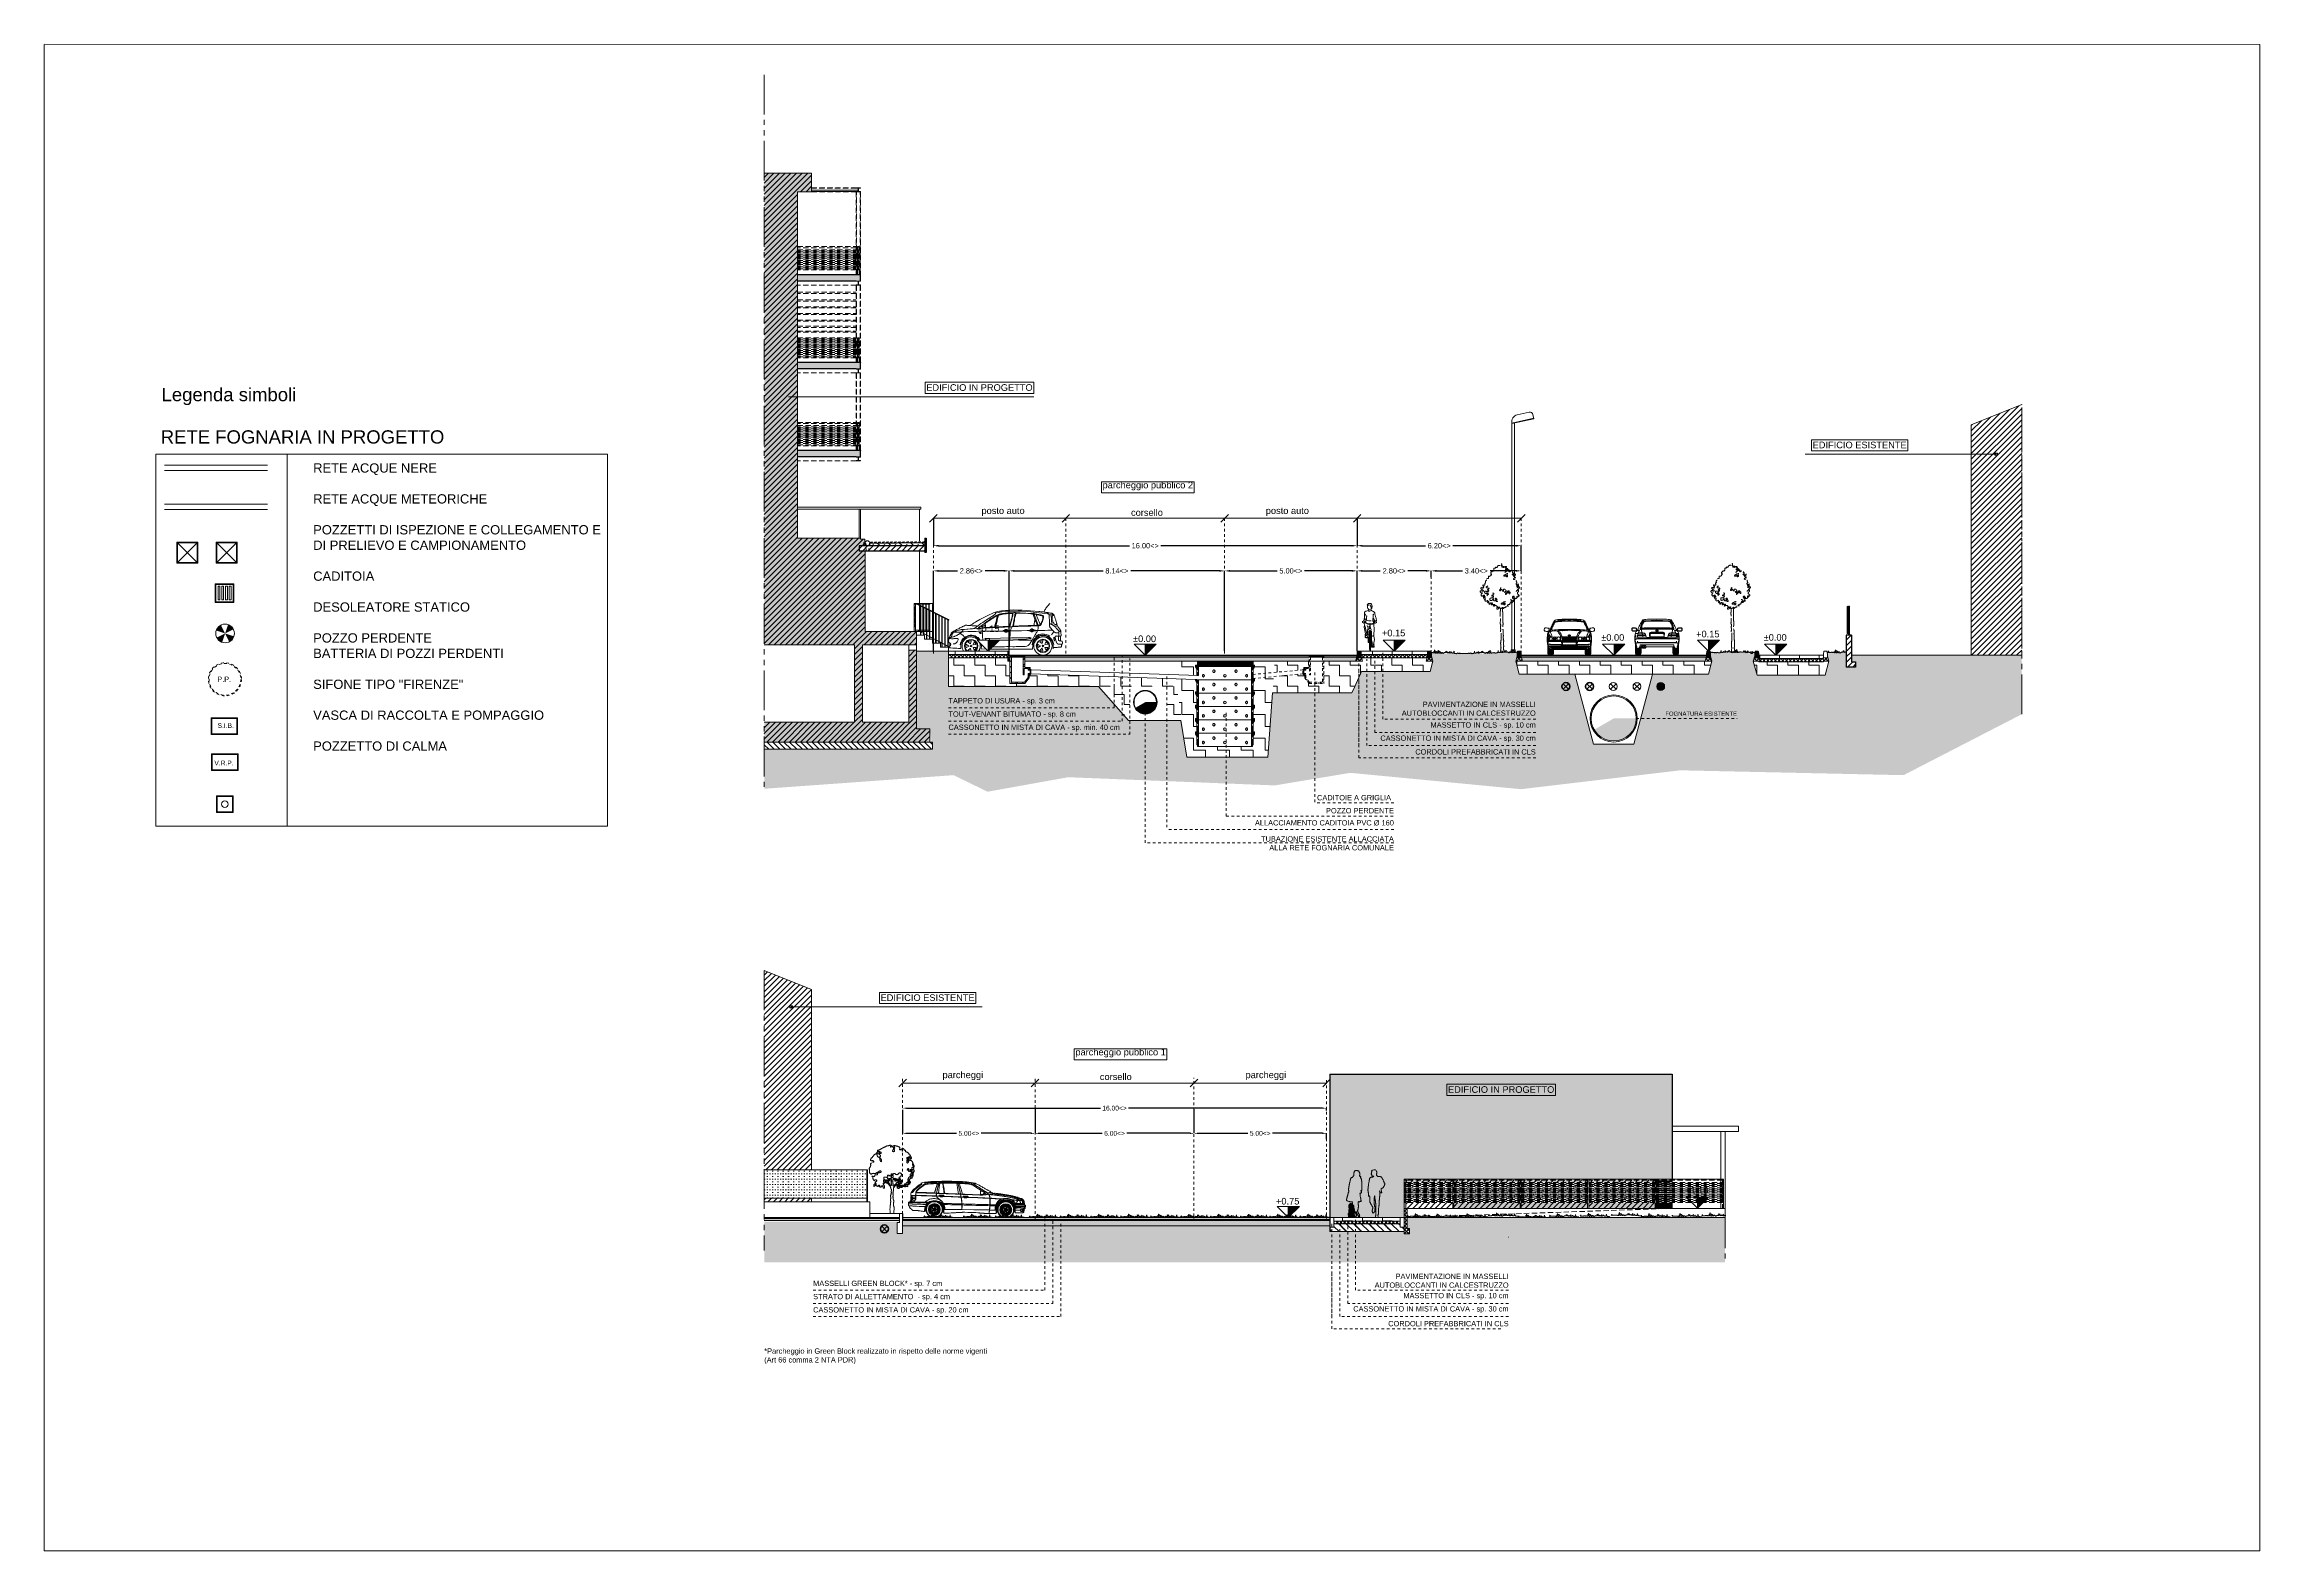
# Model space of a CAD drawing. Header units: millimetres. Extents: x -19 to 261, y -91 to 25.
# Drawn here: x 177.1 to 260.8, y -33.8 to 23.1 of the extents above; entities that cross this region are included whole.
import ezdxf

# ---------------------------------------------------------------- set-up
doc = ezdxf.new("R2010")
doc.units = ezdxf.units.MM
for name, pattern in [('ACAD_ISO14W100_S12', [0.06, 0, -0.03, 0, -0.03]), ('ALL_S14', [0.08, 0, -0.08]), ('LINEA-LINEETTE2_S8', [2.5, 1.5, -0.2, 0.2, -0.2, 0.2, -0.2]), ('NASCOSTA2_S2', [0.3, 0.2, -0.1]), ('TRATTEGGIATA_S4', [0.01, 0, -0.01]), ('TRATTO-PUNTO2_S11', [0.29, 0.15, -0.07, 0, -0.07])]:
    doc.linetypes.add(name, pattern=pattern)
doc.layers.get('0').update_dxf_attribs({"true_color": 0x000000})
for name, color, linetype, lineweight, true_color in [('XR$2$Generale01', 7, 'Continuous', 5, 0x000000), ('XR$2$STANDARD_1', 7, 'Continuous', 18, 0x000000), ('XR$2$Testo generale', 7, 'Continuous', 18, 0x000000), ('XR$3$Generale01', 7, 'Continuous', 5, 0x000000), ('XR$3$STANDARD_1', 7, 'Continuous', 18, 0x000000), ('XR$3$Travi', 7, 'NASCOSTA2_S2', 18, 0x000000)]:
    doc.layers.add(name, color=color, linetype=linetype, lineweight=lineweight, true_color=true_color)
doc.layers.add('XR$3$_47143', color=7, linetype='Continuous', true_color=0x000000)
doc.styles.add('ARIAL', font='arial.ttf')
doc.styles.add('DIMSTYLE_2', font='arial.ttf')
doc.styles.add('DIMSTYLE_3', font='arial.ttf')
doc.styles.add('DIMSTYLE_4', font='arial.ttf')
doc.styles.add('DIMSTYLE_5', font='arial.ttf')
doc.styles.add('TXT', font='')
doc.styles.get('TXT').set_extended_font_data('Txt')
doc.dimstyles.new('DIMSTYLE_2', dxfattribs={"dimtxt": 0.18, "dimasz": 0.15, "dimexe": 0, "dimexo": 1e-06, "dimgap": 0.09, "dimtad": 0, "dimtoh": 1, "dimzin": 1, "dimdsep": 46, "dimtxsty": 'DIMSTYLE_2', "dimcen": 0, "dimadec": 0, "dimazin": 0, "dimtfac": 1, "dimtdec": 4, "dimtix": 1, "dimtofl": 0, "dimtmove": 1, "dimatfit": 3, "dimfxl": 1, "dimtolj": 1, "dimtzin": 1, "dimarcsym": 0})
doc.dimstyles.new('DIMSTYLE_3', dxfattribs={"dimtxt": 0.18, "dimasz": 0.15, "dimexe": 0, "dimexo": 1e-06, "dimgap": 0.09, "dimtad": 0, "dimtoh": 1, "dimzin": 1, "dimdsep": 46, "dimtxsty": 'DIMSTYLE_3', "dimcen": 0, "dimadec": 0, "dimazin": 0, "dimtfac": 1, "dimtdec": 4, "dimtix": 1, "dimtofl": 0, "dimtmove": 1, "dimatfit": 3, "dimfxl": 1, "dimtolj": 1, "dimtzin": 1, "dimarcsym": 0})
doc.dimstyles.new('DIMSTYLE_4', dxfattribs={"dimtxt": 0.2, "dimasz": 0.2, "dimexe": 0, "dimexo": 1e-06, "dimgap": 0.1, "dimtad": 0, "dimtoh": 1, "dimzin": 1, "dimdsep": 46, "dimtxsty": 'DIMSTYLE_4', "dimcen": 0, "dimadec": 0, "dimazin": 0, "dimtfac": 1, "dimtdec": 4, "dimtix": 1, "dimtofl": 0, "dimtmove": 1, "dimatfit": 3, "dimfxl": 1, "dimtolj": 1, "dimtzin": 1, "dimarcsym": 0})
doc.dimstyles.new('DIMSTYLE_5', dxfattribs={"dimtxt": 0.2, "dimasz": 0.2, "dimexe": 0, "dimexo": 1e-06, "dimgap": 0.1, "dimtad": 0, "dimtoh": 1, "dimzin": 1, "dimdsep": 46, "dimtxsty": 'DIMSTYLE_5', "dimcen": 0, "dimadec": 0, "dimazin": 0, "dimtfac": 1, "dimtdec": 4, "dimtix": 1, "dimtofl": 0, "dimtmove": 1, "dimatfit": 3, "dimfxl": 1, "dimtolj": 1, "dimtzin": 1, "dimarcsym": 0})
pattern_1 = [(45, (0, 0), (-0.21213203, 0.21213203), []), (45, (-0.10607, 0.10607), (-0.21213203, 0.21213203), [])]
pattern_2 = [(45, (0, 0), (-0.049497475, 0.049497475), [0.001, -0.001]), (45, (-0.02475, 0.02475), (-0.049497475, 0.049497475), [0.001, -0.001])]
pattern_3 = [(135, (0, 0), (-0.2828427, -0.2828427), []), (135, (-0.14142, -0.14142), (-0.2828427, -0.2828427), [0, -0.03, 0, -0.03])]
pattern_4 = [(0, (0.7875, 0.7875), (0.39375, 0.39375), [0.39375, -0.39375]), (90, (0.7875, 0.7875), (-0.39375, 0.39375), [0.39375, -0.39375])]
pattern_5 = [(0, (0.75, 0.75), (0.375, 0.375), [0.375, -0.375]), (90, (0.75, 0.75), (-0.375, 0.375), [0.375, -0.375])]
pattern_6 = [(45, (0, 0), (-14.1421, 14.1421), []), (135, (0, 0), (-14.1421, -14.1421), [])]
pattern_7 = [(45, (0, 0), (-0.07071068, 0.07071068), []), (135, (0, 0), (-0.07071068, -0.07071068), [])]
pattern_8 = [(135, (0, 0), (-0.21213203, -0.21213203), [0.2, -0.1]), (135, (-0.10607, -0.10607), (-0.21213203, -0.21213203), [0.2, -0.1])]
pattern_9 = [(0, (0.15, 0.15), (0.075, 0.075), [0.075, -0.075]), (90, (0.15, 0.15), (-0.075, 0.075), [0.075, -0.075])]
pattern_10 = [(45, (0, 0), (-0.035355339, 0.035355339), []), (45, (-0.01768, 0.01768), (-0.035355339, 0.035355339), [])]

# ---------------------------------------------------------------- blocks, each defined once
blk = doc.blocks.new('COMPLEXOBJECT_0')
at = {"layer": 'XR$3$STANDARD_1', "color": 18, "lineweight": 5, "true_color": 0x000000}
blk.add_line((209.355, -19.956), (209.363, -19.939), dxfattribs=at)
for points in [[(208.812, -19.832), (208.802, -19.83), (208.793, -19.841), (208.789, -19.851), (208.787, -19.861), (208.785, -19.872), (208.785, -19.883), (208.789, -19.893), (208.795, -19.903), (208.804, -19.914), (208.813, -19.925), (208.822, -19.935), (208.827, -19.947), (208.828, -19.957), (208.818, -19.966), (208.807, -19.962), (208.797, -19.956), (208.786, -19.952), (208.775, -19.955), (208.775, -19.969), (208.778, -19.979), (208.784, -19.992), (208.789, -20.004), (208.796, -20.014), (208.804, -20.025), (208.81, -20.035), (208.817, -20.046), (208.824, -20.057), (208.828, -20.068), (208.83, -20.078), (208.83, -20.09), (208.83, -20.103), (208.829, -20.114), (208.824, -20.124), (208.818, -20.134), (208.808, -20.143), (208.797, -20.145), (208.787, -20.143), (208.775, -20.134), (208.77, -20.12), (208.77, -20.108), (208.776, -20.096), (208.778, -20.085), (208.774, -20.074), (208.765, -20.064), (208.751, -20.051), (208.74, -20.044), (208.73, -20.047), (208.724, -20.059), (208.722, -20.069), (208.722, -20.081), (208.719, -20.091), (208.708, -20.095), (208.697, -20.096), (208.687, -20.097), (208.677, -20.097), (208.665, -20.096), (208.654, -20.093), (208.643, -20.092), (208.633, -20.089), (208.623, -20.085), (208.634, -20.076), (208.645, -20.087), (208.651, -20.077), (208.648, -20.067), (208.646, -20.056), (208.643, -20.045), (208.636, -20.035), (208.626, -20.028), (208.616, -20.027), (208.605, -20.028), (208.6, -20.039), (208.598, -20.049), (208.598, -20.059), (208.599, -20.071), (208.597, -20.081), (208.591, -20.068), (208.587, -20.057), (208.577, -20.057), (208.57, -20.067), (208.558, -20.072), (208.546, -20.067), (208.533, -20.057), (208.523, -20.046), (208.516, -20.035), (208.513, -20.023), (208.514, -20.012), (208.516, -20), (208.516, -19.988), (208.511, -19.977), (208.496, -19.97), (208.49, -19.982), (208.49, -19.993), (208.49, -20.004), (208.487, -20.015), (208.481, -20.025), (208.474, -20.037), (208.466, -20.048), (208.457, -20.059), (208.449, -20.071), (208.438, -20.079), (208.427, -20.071), (208.42, -20.058), (208.417, -20.044), (208.417, -20.034), (208.418, -20.023), (208.424, -20.013), (208.434, -20.001), (208.445, -19.993), (208.456, -19.985), (208.466, -19.977), (208.475, -19.966), (208.48, -19.954), (208.484, -19.944), (208.485, -19.932), (208.482, -19.921), (208.473, -19.911), (208.463, -19.905), (208.473, -19.903), (208.486, -19.904), (208.496, -19.901), (208.506, -19.891), (208.515, -19.881), (208.523, -19.871), (208.53, -19.859), (208.53, -19.847), (208.526, -19.835), (208.516, -19.83), (208.503, -19.825), (208.491, -19.822), (208.48, -19.822), (208.47, -19.829), (208.466, -19.841), (208.461, -19.851), (208.451, -19.853), (208.44, -19.852), (208.429, -19.847), (208.417, -19.839), (208.406, -19.828), (208.398, -19.815), (208.395, -19.804), (208.394, -19.793), (208.392, -19.783), (208.389, -19.771), (208.385, -19.758), (208.384, -19.748), (208.382, -19.737), (208.382, -19.725), (208.379, -19.715), (208.374, -19.704), (208.365, -19.694), (208.353, -19.682), (208.364, -19.685), (208.376, -19.689), (208.386, -19.692), (208.4, -19.694), (208.41, -19.695), (208.42, -19.697), (208.432, -19.696), (208.443, -19.693), (208.453, -19.688), (208.459, -19.676), (208.462, -19.663), (208.463, -19.652), (208.465, -19.641), (208.468, -19.631), (208.479, -19.625), (208.489, -19.632), (208.501, -19.639), (208.513, -19.642), (208.524, -19.643), (208.536, -19.64), (208.546, -19.635), (208.556, -19.626), (208.563, -19.616), (208.565, -19.606), (208.555, -19.597), (208.545, -19.599), (208.547, -19.588), (208.558, -19.581), (208.569, -19.577), (208.579, -19.57), (208.591, -19.565), (208.601, -19.562), (208.614, -19.559), (208.626, -19.555), (208.637, -19.551), (208.647, -19.546), (208.66, -19.544), (208.671, -19.543), (208.683, -19.54), (208.693, -19.53), (208.696, -19.519), (208.695, -19.508), (208.691, -19.498), (208.679, -19.488), (208.669, -19.483), (208.657, -19.481), (208.647, -19.484), (208.637, -19.494), (208.628, -19.504), (208.616, -19.513), (208.605, -19.52), (208.595, -19.525), (208.584, -19.531), (208.574, -19.537), (208.564, -19.542), (208.552, -19.547), (208.54, -19.552), (208.529, -19.559), (208.518, -19.566), (208.507, -19.573), (208.495, -19.58), (208.485, -19.586), (208.474, -19.59), (208.463, -19.592), (208.449, -19.592), (208.438, -19.59), (208.426, -19.587), (208.414, -19.582), (208.404, -19.58), (208.394, -19.583), (208.382, -19.587), (208.37, -19.587), (208.358, -19.586), (208.348, -19.588), (208.345, -19.598), (208.342, -19.608), (208.33, -19.612), (208.32, -19.61), (208.306, -19.605), (208.293, -19.597), (208.282, -19.587), (208.273, -19.573), (208.269, -19.562), (208.265, -19.55), (208.264, -19.539), (208.263, -19.529), (208.262, -19.516), (208.26, -19.506), (208.259, -19.494), (208.258, -19.481), (208.256, -19.471), (208.254, -19.459), (208.253, -19.449), (208.253, -19.436), (208.252, -19.425), (208.252, -19.415), (208.252, -19.402), (208.254, -19.39), (208.257, -19.38), (208.263, -19.368), (208.27, -19.357), (208.279, -19.346), (208.287, -19.336), (208.295, -19.324), (208.301, -19.311), (208.303, -19.3), (208.305, -19.29), (208.305, -19.279), (208.305, -19.268), (208.305, -19.256), (208.302, -19.244), (208.3, -19.232), (208.303, -19.221), (208.31, -19.211), (208.319, -19.201), (208.327, -19.19), (208.334, -19.18)], [(208.374, -19.154), (208.384, -19.156), (208.396, -19.161), (208.41, -19.163), (208.421, -19.156), (208.425, -19.146), (208.422, -19.135), (208.415, -19.123), (208.404, -19.111), (208.394, -19.104), (208.382, -19.101), (208.371, -19.101), (208.359, -19.102), (208.348, -19.103), (208.337, -19.103), (208.319, -19.098), (208.309, -19.09), (208.3, -19.08), (208.295, -19.069), (208.297, -19.058), (208.304, -19.047), (208.311, -19.036), (208.319, -19.023), (208.327, -19.01), (208.335, -19), (208.346, -18.99), (208.356, -18.979), (208.367, -18.971), (208.377, -18.961), (208.387, -18.95), (208.396, -18.938), (208.402, -18.928), (208.411, -18.917), (208.419, -18.906), (208.427, -18.896), (208.437, -18.886), (208.448, -18.874), (208.457, -18.863), (208.469, -18.852), (208.479, -18.847), (208.489, -18.847), (208.499, -18.848), (208.511, -18.849), (208.523, -18.85), (208.533, -18.855), (208.545, -18.868), (208.552, -18.878), (208.552, -18.89), (208.552, -18.901), (208.552, -18.911), (208.553, -18.922), (208.559, -18.932), (208.566, -18.943), (208.58, -18.954), (208.591, -18.959), (208.602, -18.964), (208.612, -18.969), (208.624, -18.977), (208.633, -18.988), (208.641, -18.999), (208.646, -19.01), (208.648, -19.02), (208.649, -19.031), (208.649, -19.042), (208.649, -19.054), (208.651, -19.066), (208.654, -19.076), (208.658, -19.088), (208.663, -19.099), (208.669, -19.109), (208.677, -19.121), (208.686, -19.132), (208.697, -19.139), (208.708, -19.14), (208.716, -19.129), (208.717, -19.117), (208.717, -19.105), (208.715, -19.092), (208.712, -19.081), (208.708, -19.07), (208.703, -19.059), (208.697, -19.047), (208.69, -19.037), (208.681, -19.026), (208.672, -19.015), (208.664, -19.004), (208.658, -18.993), (208.655, -18.982), (208.652, -18.971), (208.652, -18.96), (208.654, -18.95), (208.662, -18.939), (208.671, -18.929), (208.674, -18.919), (208.669, -18.906), (208.662, -18.894), (208.653, -18.883), (208.642, -18.873), (208.631, -18.865), (208.621, -18.858), (208.61, -18.849), (208.599, -18.842), (208.588, -18.834), (208.578, -18.828), (208.568, -18.822), (208.558, -18.819), (208.548, -18.816), (208.537, -18.816), (208.527, -18.811)], [(208.529, -18.806), (208.539, -18.798), (208.55, -18.794), (208.554, -18.784), (208.563, -18.774), (208.573, -18.769), (208.585, -18.766), (208.595, -18.765), (208.606, -18.771), (208.616, -18.781), (208.625, -18.792), (208.633, -18.803), (208.642, -18.814), (208.652, -18.822), (208.664, -18.826), (208.674, -18.827), (208.688, -18.828), (208.698, -18.822), (208.701, -18.809), (208.695, -18.798), (208.684, -18.787), (208.671, -18.778), (208.658, -18.769), (208.648, -18.763), (208.636, -18.761), (208.625, -18.758), (208.612, -18.756), (208.602, -18.753), (208.591, -18.749), (208.579, -18.743), (208.569, -18.737), (208.563, -18.726), (208.567, -18.716), (208.579, -18.709), (208.589, -18.706), (208.602, -18.703), (208.615, -18.699), (208.626, -18.694), (208.638, -18.69), (208.649, -18.682), (208.66, -18.676), (208.67, -18.671), (208.68, -18.668), (208.693, -18.662), (208.704, -18.655), (208.716, -18.646), (208.731, -18.638), (208.745, -18.631), (208.756, -18.625), (208.766, -18.618), (208.777, -18.611), (208.787, -18.606), (208.797, -18.601), (208.807, -18.595), (208.818, -18.592), (208.831, -18.587), (208.841, -18.583), (208.852, -18.579), (208.862, -18.575), (208.873, -18.568), (208.883, -18.56), (208.896, -18.554), (208.906, -18.55), (208.916, -18.546), (208.928, -18.543), (208.941, -18.541), (208.951, -18.54), (208.962, -18.539), (208.975, -18.537), (208.985, -18.535), (208.995, -18.532), (209.008, -18.528), (209.02, -18.525), (209.03, -18.515), (209.042, -18.514), (209.053, -18.519), (209.061, -18.531), (209.061, -18.541), (209.059, -18.553), (209.057, -18.563), (209.053, -18.573), (209.048, -18.583), (209.048, -18.593), (209.058, -18.596), (209.068, -18.593), (209.078, -18.581), (209.078, -18.571), (209.075, -18.56), (209.073, -18.549), (209.069, -18.539), (209.079, -18.533), (209.089, -18.536), (209.1, -18.541), (209.11, -18.547), (209.121, -18.556), (209.13, -18.567), (209.138, -18.577), (209.146, -18.588), (209.154, -18.599), (209.161, -18.611), (209.164, -18.621), (209.167, -18.634), (209.167, -18.645), (209.166, -18.656), (209.163, -18.666), (209.158, -18.677), (209.151, -18.687), (209.144, -18.697), (209.138, -18.709), (209.134, -18.719), (209.132, -18.73), (209.131, -18.74), (209.135, -18.75), (209.147, -18.758), (209.159, -18.761), (209.171, -18.762), (209.183, -18.758), (209.193, -18.75), (209.2, -18.74), (209.203, -18.73), (209.202, -18.72), (209.202, -18.71), (209.201, -18.699), (209.197, -18.689), (209.189, -18.679), (209.185, -18.669), (209.179, -18.658), (209.171, -18.647), (209.183, -18.641), (209.193, -18.643), (209.203, -18.637), (209.208, -18.627), (209.21, -18.615), (209.208, -18.604), (209.201, -18.594), (209.195, -18.584), (209.19, -18.572), (209.185, -18.56), (209.18, -18.55), (209.174, -18.54), (209.171, -18.528), (209.183, -18.523), (209.196, -18.528), (209.21, -18.531), (209.222, -18.535), (209.233, -18.538), (209.245, -18.541), (209.258, -18.544), (209.27, -18.547), (209.282, -18.551), (209.292, -18.552), (209.302, -18.555), (209.314, -18.559), (209.325, -18.562), (209.335, -18.566), (209.345, -18.57), (209.355, -18.575), (209.366, -18.579), (209.38, -18.583), (209.393, -18.588), (209.399, -18.598), (209.399, -18.61), (209.399, -18.621), (209.399, -18.632), (209.399, -18.645), (209.399, -18.656), (209.398, -18.667), (209.397, -18.678), (209.398, -18.688), (209.408, -18.696), (209.418, -18.698), (209.428, -18.692), (209.439, -18.683), (209.45, -18.674), (209.461, -18.667), (209.471, -18.662), (209.483, -18.658), (209.493, -18.656), (209.503, -18.663), (209.504, -18.674), (209.504, -18.684), (209.502, -18.695), (209.499, -18.706), (209.496, -18.717), (209.493, -18.728), (209.493, -18.739), (209.503, -18.747), (209.511, -18.735), (209.511, -18.722), (209.511, -18.71), (209.511, -18.7), (209.511, -18.688), (209.511, -18.678), (209.511, -18.667), (209.511, -18.656), (209.512, -18.646), (209.523, -18.644), (209.533, -18.648), (209.544, -18.657), (209.553, -18.668), (209.564, -18.679), (209.573, -18.691), (209.578, -18.701), (209.584, -18.711), (209.594, -18.719), (209.598, -18.708), (209.608, -18.705), (209.62, -18.716), (209.622, -18.727), (209.622, -18.739), (209.624, -18.751), (209.633, -18.762), (209.644, -18.769), (209.654, -18.772), (209.667, -18.777), (209.682, -18.784), (209.696, -18.792), (209.712, -18.801), (209.724, -18.811), (209.734, -18.821), (209.743, -18.831), (209.75, -18.841), (209.755, -18.851), (209.763, -18.864), (209.771, -18.876), (209.779, -18.886), (209.789, -18.898), (209.797, -18.908), (209.805, -18.92), (209.81, -18.931), (209.815, -18.941), (209.819, -18.951), (209.824, -18.962), (209.83, -18.972), (209.837, -18.983), (209.843, -18.994), (209.848, -19.005), (209.847, -19.016), (209.837, -19.024), (209.825, -19.028), (209.815, -19.029), (209.807, -19.019), (209.806, -19.008), (209.813, -18.997), (209.817, -18.984), (209.805, -18.99), (209.794, -18.999), (209.782, -19.004), (209.771, -19.006), (209.763, -18.996), (209.765, -18.986), (209.77, -18.973), (209.771, -18.96), (209.77, -18.95), (209.758, -18.943), (209.749, -18.955), (209.744, -18.965), (209.738, -18.976), (209.736, -18.986), (209.745, -18.997), (209.752, -19.007), (209.755, -19.018), (209.747, -19.008), (209.736, -19.003), (209.726, -19.005), (209.736, -18.999), (209.746, -19.011), (209.749, -19.022), (209.75, -19.032), (209.743, -19.043), (209.732, -19.048), (209.721, -19.05), (209.714, -19.038), (209.713, -19.027), (209.714, -19.017), (209.709, -19.027), (209.699, -19.035), (209.688, -19.042), (209.677, -19.047), (209.667, -19.036), (209.665, -19.022), (209.665, -19.011), (209.667, -19.001), (209.671, -18.991), (209.678, -18.979), (209.688, -18.973), (209.698, -18.976), (209.707, -18.988), (209.709, -19), (209.708, -19.01), (209.703, -19.022), (209.698, -19.032), (209.697, -19.042), (209.698, -19.052), (209.696, -19.062), (209.686, -19.07), (209.677, -19.081), (209.674, -19.091), (209.675, -19.102), (209.685, -19.11), (209.695, -19.102), (209.703, -19.091), (209.708, -19.081), (209.706, -19.071), (209.719, -19.075), (209.728, -19.088), (209.731, -19.099), (209.731, -19.109), (209.722, -19.119), (209.712, -19.123), (209.701, -19.119), (209.69, -19.118), (209.68, -19.125), (209.672, -19.136), (209.667, -19.146), (209.665, -19.156), (209.666, -19.167), (209.671, -19.179), (209.683, -19.189), (209.694, -19.19), (209.706, -19.188), (209.716, -19.182), (209.721, -19.172), (209.725, -19.161), (209.726, -19.151), (209.719, -19.141), (209.729, -19.148), (209.737, -19.137), (209.739, -19.126), (209.739, -19.116), (209.736, -19.104), (209.733, -19.094), (209.741, -19.105), (209.751, -19.111), (209.757, -19.1), (209.754, -19.09), (209.743, -19.084), (209.754, -19.076), (209.764, -19.07), (209.774, -19.068), (209.784, -19.068), (209.794, -19.068), (209.806, -19.07), (209.816, -19.074), (209.823, -19.084), (209.826, -19.094), (209.825, -19.104), (209.815, -19.1), (209.806, -19.09), (209.797, -19.078), (209.804, -19.088), (209.816, -19.097), (209.827, -19.101), (209.84, -19.108), (209.851, -19.115), (209.862, -19.124), (209.869, -19.134), (209.877, -19.146), (209.884, -19.158), (209.891, -19.171), (209.894, -19.182), (209.898, -19.192), (209.903, -19.202), (209.891, -19.209), (209.881, -19.219), (209.878, -19.23), (209.878, -19.22), (209.888, -19.217), (209.9, -19.22), (209.912, -19.224), (209.922, -19.235), (209.926, -19.247), (209.927, -19.257), (209.921, -19.267), (209.91, -19.271), (209.9, -19.269), (209.892, -19.257), (209.885, -19.246), (209.878, -19.236), (209.88, -19.246), (209.885, -19.257), (209.89, -19.268), (209.9, -19.272), (209.912, -19.274), (209.923, -19.278), (209.934, -19.284), (209.943, -19.294), (209.948, -19.304), (209.948, -19.315), (209.945, -19.325), (209.935, -19.33), (209.924, -19.331), (209.913, -19.323), (209.904, -19.311), (209.899, -19.3), (209.896, -19.29), (209.898, -19.3), (209.902, -19.312), (209.906, -19.322), (209.919, -19.331), (209.929, -19.34), (209.935, -19.351), (209.937, -19.363), (209.933, -19.373), (209.923, -19.378), (209.912, -19.374), (209.906, -19.36), (209.903, -19.348), (209.904, -19.358), (209.894, -19.362), (209.884, -19.36), (209.873, -19.363), (209.861, -19.374), (209.858, -19.384), (209.858, -19.395), (209.861, -19.406), (209.866, -19.418), (209.872, -19.428), (209.881, -19.439), (209.891, -19.443), (209.904, -19.444), (209.916, -19.44), (209.926, -19.429), (209.931, -19.417), (209.934, -19.405), (209.934, -19.394), (209.933, -19.406), (209.93, -19.416), (209.926, -19.426), (209.922, -19.436), (209.917, -19.448), (209.927, -19.455), (209.938, -19.464), (209.946, -19.477), (209.949, -19.49), (209.95, -19.501), (209.95, -19.512), (209.944, -19.523), (209.934, -19.527), (209.923, -19.527), (209.911, -19.522), (209.901, -19.517), (209.891, -19.515), (209.903, -19.527), (209.914, -19.538), (209.918, -19.55), (209.918, -19.56), (209.915, -19.571), (209.905, -19.577), (209.896, -19.566), (209.892, -19.554), (209.889, -19.544), (209.886, -19.534), (209.882, -19.52), (209.884, -19.533), (209.886, -19.543), (209.878, -19.554), (209.868, -19.561), (209.858, -19.559), (209.847, -19.552), (209.838, -19.542), (209.834, -19.532), (209.834, -19.522), (209.845, -19.519), (209.857, -19.521), (209.868, -19.525), (209.856, -19.528), (209.846, -19.527), (209.834, -19.515), (209.829, -19.505), (209.828, -19.495), (209.837, -19.484), (209.849, -19.483), (209.86, -19.486), (209.872, -19.492), (209.86, -19.495), (209.848, -19.492), (209.836, -19.488), (209.827, -19.477), (209.819, -19.466), (209.816, -19.455), (209.818, -19.445), (209.828, -19.438), (209.838, -19.438), (209.849, -19.445), (209.859, -19.454), (209.869, -19.468), (209.874, -19.478), (209.872, -19.466), (209.867, -19.453), (209.859, -19.443), (209.848, -19.438), (209.838, -19.436), (209.827, -19.435), (209.816, -19.435), (209.806, -19.435), (209.795, -19.44), (209.793, -19.45), (209.798, -19.46), (209.806, -19.472), (209.81, -19.484), (209.812, -19.497), (209.812, -19.508), (209.802, -19.51), (209.79, -19.505), (209.781, -19.495), (209.773, -19.482), (209.769, -19.471), (209.769, -19.482), (209.768, -19.494), (209.757, -19.503), (209.745, -19.505), (209.735, -19.498), (209.728, -19.487), (209.722, -19.477), (209.716, -19.466), (209.714, -19.455), (209.718, -19.444), (209.729, -19.442), (209.739, -19.439), (209.745, -19.427), (209.745, -19.415), (209.735, -19.405), (209.724, -19.402), (209.712, -19.402), (209.702, -19.41), (209.7, -19.421), (209.7, -19.431), (209.7, -19.443), (209.697, -19.453), (209.687, -19.456), (209.677, -19.453), (209.667, -19.443)], [(209.084, -19.641), (209.074, -19.642), (209.064, -19.653), (209.068, -19.664), (209.079, -19.675), (209.084, -19.685), (209.073, -19.693), (209.063, -19.693), (209.052, -19.689), (209.041, -19.684), (209.03, -19.674), (209.019, -19.666), (209.008, -19.66), (208.998, -19.656), (208.988, -19.653), (208.975, -19.649), (208.963, -19.648), (208.952, -19.648), (208.942, -19.652), (208.94, -19.663), (208.942, -19.673), (208.947, -19.684), (208.952, -19.695), (208.954, -19.706), (208.951, -19.717), (208.943, -19.728), (208.931, -19.736), (208.921, -19.737), (208.909, -19.733), (208.896, -19.727), (208.885, -19.723), (208.874, -19.721), (208.864, -19.721), (208.853, -19.721), (208.842, -19.722), (208.83, -19.723), (208.818, -19.726), (208.808, -19.73), (208.801, -19.741), (208.8, -19.752), (208.802, -19.762), (208.804, -19.772), (208.806, -19.783), (208.808, -19.793), (208.813, -19.804), (208.82, -19.814), (208.824, -19.824), (208.825, -19.834), (208.827, -19.845), (208.836, -19.855), (208.845, -19.865), (208.852, -19.876), (208.855, -19.886), (208.852, -19.897), (208.84, -19.894), (208.836, -19.884), (208.847, -19.875), (208.857, -19.873), (208.869, -19.876), (208.879, -19.883), (208.886, -19.894), (208.893, -19.904), (208.898, -19.914), (208.9, -19.925), (208.889, -19.923), (208.876, -19.919), (208.864, -19.914), (208.852, -19.907), (208.86, -19.917), (208.867, -19.928), (208.878, -19.936), (208.888, -19.939), (208.9, -19.942), (208.91, -19.947), (208.92, -19.954), (208.931, -19.962), (208.926, -19.951), (208.92, -19.939), (208.914, -19.928), (208.911, -19.918), (208.922, -19.918), (208.932, -19.922), (208.942, -19.925), (208.953, -19.923), (208.963, -19.918), (208.974, -19.912), (208.976, -19.902), (208.974, -19.89), (208.97, -19.88), (208.963, -19.869), (208.95, -19.859), (208.94, -19.852), (208.927, -19.844), (208.914, -19.838), (208.903, -19.834), (208.891, -19.83), (208.88, -19.829), (208.868, -19.832), (208.862, -19.843), (208.873, -19.853), (208.883, -19.857), (208.894, -19.86), (208.905, -19.862), (208.916, -19.864), (208.927, -19.867), (208.938, -19.87), (208.948, -19.875), (208.958, -19.877), (208.969, -19.877), (208.979, -19.872), (208.986, -19.861), (208.983, -19.849), (208.979, -19.838), (208.974, -19.827), (208.967, -19.817), (208.959, -19.806), (208.949, -19.794), (208.945, -19.783), (208.945, -19.773), (208.954, -19.763), (208.95, -19.773), (208.953, -19.783), (208.959, -19.794), (208.971, -19.795), (208.983, -19.791), (208.994, -19.786), (209.005, -19.78), (209.017, -19.777), (209.027, -19.775), (209.039, -19.776), (209.049, -19.781), (209.054, -19.792), (209.046, -19.803), (209.035, -19.808), (209.025, -19.811), (209.014, -19.819), (209.009, -19.83), (209.009, -19.841), (209.013, -19.852), (209.024, -19.861), (209.035, -19.863), (209.046, -19.864), (209.056, -19.865), (209.066, -19.865), (209.076, -19.865), (209.086, -19.862), (209.096, -19.861), (209.106, -19.861), (209.117, -19.859)], [(208.939, -19.954), (208.949, -19.963), (208.96, -19.972), (208.969, -19.982), (208.979, -19.993), (208.989, -20.003), (208.998, -20.014), (209.008, -20.024), (209.017, -20.036), (209.025, -20.048), (209.031, -20.058), (209.037, -20.071), (209.042, -20.083), (209.048, -20.094), (209.053, -20.106), (209.056, -20.117), (209.06, -20.127), (209.062, -20.137), (209.065, -20.148), (209.068, -20.16), (209.074, -20.17), (209.08, -20.18), (209.085, -20.191), (209.087, -20.203), (209.087, -20.214), (209.086, -20.225), (209.084, -20.238), (209.083, -20.248), (209.08, -20.258), (209.08, -20.271), (209.08, -20.281), (209.08, -20.292), (209.085, -20.303), (209.09, -20.313), (209.085, -20.323), (209.081, -20.333), (209.077, -20.344), (209.072, -20.355), (209.069, -20.365), (209.068, -20.375), (209.072, -20.386), (209.069, -20.396), (209.059, -20.406), (209.055, -20.418), (209.053, -20.428), (209.051, -20.438), (209.051, -20.448), (209.052, -20.459), (209.057, -20.47), (209.061, -20.481), (209.064, -20.492), (209.065, -20.506), (209.064, -20.517), (209.059, -20.528), (209.055, -20.538), (209.051, -20.549), (209.05, -20.56), (209.051, -20.57), (209.052, -20.58), (209.052, -20.59), (209.053, -20.6), (209.056, -20.612), (209.058, -20.623), (209.061, -20.633), (209.063, -20.644), (209.063, -20.654), (209.06, -20.664), (209.055, -20.675), (209.052, -20.686), (209.048, -20.697), (209.047, -20.708), (209.047, -20.718), (209.05, -20.728), (209.055, -20.739), (209.056, -20.75), (209.054, -20.762), (209.049, -20.774), (209.044, -20.785), (209.039, -20.796), (209.037, -20.806), (209.04, -20.818), (209.041, -20.829), (209.041, -20.839), (209.042, -20.851), (209.041, -20.862), (209.041, -20.872)], [(209.073, -19.865), (209.078, -19.869), (209.081, -19.879), (209.084, -19.89), (209.085, -19.901), (209.084, -19.912), (209.081, -19.923), (209.078, -19.933), (209.078, -19.944), (209.08, -19.956), (209.082, -19.966), (209.087, -19.976), (209.092, -19.988), (209.095, -20.004), (209.095, -20.014), (209.091, -20.024), (209.082, -20.034), (209.072, -20.037), (209.06, -20.035), (209.05, -20.031), (209.041, -20.02), (209.035, -20.008), (209.028, -19.997), (209.021, -19.986), (209.014, -19.975), (209.007, -19.964), (208.999, -19.952), (208.99, -19.941), (208.983, -19.93), (208.976, -19.92), (208.97, -19.91), (208.967, -19.9)], [(209.191, -19.835), (209.181, -19.825), (209.174, -19.814), (209.171, -19.803), (209.169, -19.792), (209.165, -19.782), (209.161, -19.772), (209.154, -19.76), (209.145, -19.749), (209.133, -19.74), (209.123, -19.736), (209.112, -19.734), (209.102, -19.736), (209.112, -19.737), (209.123, -19.737), (209.134, -19.733), (209.145, -19.725), (209.151, -19.712), (209.151, -19.7), (209.152, -19.69), (209.151, -19.679), (209.148, -19.668), (209.139, -19.658), (209.128, -19.654), (209.117, -19.655), (209.105, -19.655), (209.095, -19.651), (209.084, -19.641), (209.079, -19.629), (209.078, -19.619), (209.082, -19.609), (209.093, -19.6), (209.104, -19.597), (209.114, -19.603), (209.124, -19.614), (209.128, -19.625), (209.129, -19.637), (209.127, -19.648), (209.117, -19.657), (209.106, -19.665), (209.096, -19.673), (209.088, -19.684), (209.085, -19.695), (209.084, -19.705), (209.086, -19.716), (209.096, -19.727), (209.095, -19.737), (209.084, -19.744), (209.073, -19.754), (209.064, -19.764), (209.063, -19.775), (209.074, -19.785), (209.084, -19.794), (209.096, -19.804), (209.107, -19.815), (209.116, -19.825), (209.12, -19.836), (209.115, -19.846), (209.104, -19.849), (209.094, -19.85), (209.084, -19.852), (209.075, -19.862), (209.085, -19.87), (209.096, -19.864), (209.103, -19.861)], [(209.339, -19.907), (209.337, -19.908), (209.326, -19.915), (209.316, -19.919), (209.305, -19.923), (209.295, -19.928), (209.284, -19.936), (209.274, -19.944), (209.268, -19.954), (209.261, -19.966), (209.255, -19.976), (209.246, -19.986), (209.235, -19.997), (209.225, -20.006), (209.214, -20.012), (209.204, -20.017), (209.193, -20.028), (209.185, -20.039), (209.178, -20.05), (209.168, -20.059), (209.157, -20.061), (209.147, -20.051), (209.143, -20.04), (209.143, -20.029), (209.146, -20.019), (209.149, -20.008), (209.149, -19.997), (209.149, -19.985), (209.147, -19.973), (209.144, -19.962), (209.14, -19.951), (209.14, -19.94), (209.143, -19.93), (209.145, -19.919), (209.146, -19.908), (209.144, -19.897), (209.142, -19.887), (209.133, -19.877), (209.123, -19.868), (209.116, -19.859)], [(209.418, -19.84), (209.428, -19.83), (209.43, -19.82), (209.429, -19.81), (209.426, -19.799), (209.418, -19.787), (209.407, -19.778), (209.395, -19.769), (209.383, -19.76), (209.373, -19.749), (209.375, -19.738), (209.385, -19.73), (209.396, -19.727), (209.407, -19.723), (209.417, -19.718), (209.428, -19.707), (209.438, -19.697), (209.444, -19.687), (209.45, -19.675), (209.456, -19.663), (209.461, -19.65), (209.464, -19.637), (209.467, -19.625), (209.467, -19.611), (209.464, -19.599), (209.46, -19.588), (209.447, -19.577), (209.435, -19.571), (209.424, -19.568), (209.414, -19.565), (209.386, -19.565), (209.374, -19.568), (209.363, -19.578), (209.352, -19.589), (209.345, -19.6), (209.339, -19.611), (209.331, -19.621), (209.319, -19.629), (209.309, -19.632), (209.298, -19.633), (209.287, -19.628), (209.281, -19.618), (209.27, -19.625), (209.26, -19.624), (209.249, -19.618), (209.239, -19.607), (209.227, -19.595), (209.217, -19.588), (209.206, -19.583), (209.195, -19.581), (209.182, -19.583), (209.169, -19.588), (209.16, -19.6), (209.155, -19.611), (209.148, -19.622), (209.136, -19.623)], [(209.186, -20.864), (209.187, -20.853), (209.183, -20.842), (209.18, -20.832), (209.174, -20.821), (209.171, -20.81), (209.169, -20.8), (209.169, -20.789), (209.171, -20.778), (209.171, -20.765), (209.169, -20.754), (209.167, -20.742), (209.166, -20.731), (209.165, -20.721), (209.167, -20.71), (209.17, -20.698), (209.171, -20.688), (209.171, -20.678), (209.173, -20.668), (209.175, -20.658), (209.178, -20.648), (209.18, -20.638), (209.18, -20.627), (209.177, -20.617), (209.174, -20.607), (209.17, -20.595), (209.165, -20.584), (209.162, -20.573), (209.158, -20.563), (209.157, -20.552), (209.156, -20.542), (209.156, -20.53), (209.155, -20.519), (209.153, -20.506), (209.151, -20.495), (209.146, -20.485), (209.142, -20.475), (209.142, -20.464), (209.142, -20.453), (209.15, -20.442), (209.152, -20.432), (209.152, -20.421), (209.152, -20.409), (209.152, -20.399), (209.15, -20.389), (209.147, -20.377), (209.146, -20.363), (209.146, -20.353), (209.15, -20.342), (209.15, -20.331), (209.148, -20.32), (209.146, -20.309), (209.146, -20.299), (209.147, -20.287), (209.149, -20.276), (209.15, -20.265), (209.155, -20.254), (209.161, -20.242), (209.163, -20.232), (209.164, -20.222), (209.164, -20.21), (209.163, -20.195), (209.162, -20.183), (209.161, -20.172), (209.162, -20.16), (209.163, -20.149), (209.164, -20.137), (209.17, -20.127), (209.176, -20.115), (209.181, -20.104), (209.191, -20.097), (209.197, -20.086), (209.204, -20.076), (209.211, -20.066), (209.221, -20.057), (209.231, -20.048), (209.241, -20.037), (209.251, -20.03), (209.262, -20.023), (209.273, -20.016), (209.283, -20.006), (209.293, -19.995), (209.303, -19.993), (209.314, -19.993), (209.325, -19.992), (209.335, -19.988), (209.345, -19.978), (209.35, -19.966), (209.355, -19.956)], [(209.441, -19.891), (209.452, -19.889), (209.463, -19.882), (209.468, -19.871), (209.468, -19.861), (209.464, -19.851), (209.452, -19.844), (209.441, -19.841), (209.43, -19.842), (209.418, -19.847), (209.407, -19.857), (209.403, -19.867), (209.404, -19.878), (209.415, -19.888), (209.427, -19.892), (209.437, -19.894), (209.447, -19.895), (209.459, -19.897), (209.469, -19.9), (209.48, -19.91), (209.481, -19.922), (209.481, -19.932), (209.478, -19.943), (209.472, -19.955), (209.463, -19.965), (209.452, -19.969), (209.441, -19.967), (209.432, -19.956), (209.429, -19.945), (209.429, -19.935), (209.431, -19.924), (209.433, -19.912), (209.434, -19.902), (209.431, -19.891), (209.421, -19.885), (209.409, -19.881), (209.397, -19.881), (209.386, -19.883), (209.376, -19.887), (209.366, -19.897), (209.367, -19.907), (209.373, -19.918), (209.377, -19.928), (209.37, -19.938), (209.359, -19.94), (209.348, -19.936), (209.341, -19.925), (209.339, -19.914), (209.341, -19.903), (209.35, -19.893), (209.36, -19.885), (209.37, -19.879), (209.38, -19.873), (209.391, -19.868), (209.401, -19.863), (209.398, -19.852), (209.396, -19.841), (209.394, -19.829), (209.39, -19.819), (209.382, -19.808), (209.371, -19.802), (209.359, -19.802), (209.346, -19.806), (209.336, -19.816), (209.33, -19.829), (209.329, -19.84), (209.333, -19.853), (209.342, -19.865), (209.353, -19.868), (209.364, -19.863), (209.372, -19.852), (209.375, -19.841), (209.374, -19.829), (209.369, -19.819), (209.36, -19.808), (209.348, -19.804), (209.337, -19.802), (209.326, -19.802), (209.314, -19.802), (209.303, -19.805), (209.292, -19.81), (209.285, -19.82), (209.284, -19.831), (209.285, -19.842), (209.291, -19.854), (209.303, -19.864), (209.314, -19.863), (209.321, -19.852), (209.324, -19.842), (209.326, -19.832), (209.327, -19.822), (209.324, -19.81), (209.313, -19.8), (209.302, -19.796), (209.291, -19.797), (209.281, -19.799), (209.27, -19.793), (209.266, -19.783), (209.254, -19.781), (209.243, -19.788), (209.24, -19.799), (209.241, -19.811), (209.244, -19.822), (209.249, -19.833), (209.256, -19.844), (209.262, -19.855), (209.263, -19.865), (209.256, -19.876), (209.246, -19.881), (209.235, -19.882), (209.224, -19.875), (209.219, -19.864), (209.226, -19.852), (209.233, -19.842), (209.237, -19.83), (209.238, -19.819), (209.24, -19.808), (209.24, -19.796), (209.237, -19.784), (209.23, -19.773), (209.218, -19.766), (209.208, -19.769), (209.201, -19.78), (209.202, -19.792), (209.204, -19.804), (209.206, -19.815), (209.21, -19.826), (209.207, -19.836), (209.196, -19.844), (209.185, -19.843), (209.174, -19.831), (209.166, -19.813), (209.165, -19.803), (209.165, -19.792), (209.165, -19.781), (209.166, -19.771), (209.156, -19.763)], [(209.375, -20.087), (209.386, -20.095), (209.391, -20.105), (209.392, -20.116), (209.392, -20.126), (209.388, -20.136), (209.378, -20.145), (209.368, -20.147), (209.355, -20.147), (209.342, -20.146), (209.332, -20.143), (209.32, -20.137), (209.31, -20.128), (209.302, -20.117), (209.302, -20.107), (209.313, -20.098), (209.324, -20.094), (209.334, -20.089), (209.323, -20.085), (209.313, -20.082), (209.302, -20.075), (209.292, -20.063), (209.29, -20.053), (209.294, -20.042), (209.302, -20.032), (209.313, -20.026), (209.324, -20.025), (209.335, -20.025), (209.345, -20.027), (209.345, -20.017), (209.341, -20.006), (209.341, -19.996), (209.352, -19.989), (209.36, -19.992)], [(209.37, -19.946), (209.38, -19.936), (209.391, -19.936), (209.402, -19.94), (209.411, -19.951), (209.417, -19.961), (209.417, -19.971), (209.407, -19.978), (209.397, -19.982), (209.392, -19.993), (209.391, -20.004), (209.39, -20.014), (209.39, -20.026), (209.39, -20.036), (209.392, -20.047), (209.401, -20.058), (209.411, -20.061), (209.422, -20.05), (209.427, -20.04), (209.429, -20.029), (209.426, -20.018), (209.416, -20.012), (209.405, -20.012), (209.395, -20.014), (209.384, -20.015), (209.374, -20.011), (209.364, -20.005), (209.36, -19.994), (209.363, -19.983), (209.373, -19.977), (209.383, -19.987), (209.385, -19.998), (209.386, -20.008), (209.387, -20.019), (209.386, -20.029), (209.385, -20.04), (209.374, -20.048), (209.363, -20.041), (209.355, -20.031), (209.354, -20.02), (209.364, -20.016), (209.375, -20.016), (209.385, -20.026), (209.387, -20.036), (209.385, -20.046), (209.374, -20.053), (209.364, -20.048), (209.354, -20.047), (209.343, -20.052), (209.333, -20.062), (209.332, -20.074), (209.334, -20.084), (209.343, -20.094), (209.354, -20.096), (209.365, -20.094), (209.375, -20.087), (209.383, -20.076), (209.388, -20.066), (209.388, -20.055), (209.378, -20.051), (209.371, -20.061), (209.375, -20.071), (209.382, -20.082), (209.393, -20.091), (209.404, -20.099), (209.414, -20.105), (209.424, -20.104), (209.429, -20.094), (209.429, -20.084), (209.424, -20.074), (209.422, -20.063), (209.432, -20.058), (209.442, -20.063), (209.453, -20.068), (209.46, -20.078), (209.452, -20.088), (209.442, -20.091), (209.432, -20.09), (209.427, -20.101), (209.432, -20.111), (209.443, -20.114), (209.454, -20.114), (209.465, -20.11), (209.475, -20.101), (209.483, -20.091), (209.483, -20.08), (209.473, -20.07), (209.463, -20.065), (209.451, -20.064), (209.441, -20.061), (209.432, -20.049), (209.432, -20.039), (209.44, -20.028), (209.451, -20.025), (209.462, -20.027), (209.472, -20.033), (209.476, -20.043), (209.475, -20.053), (209.475, -20.063), (209.477, -20.073), (209.487, -20.08), (209.498, -20.076), (209.503, -20.066), (209.499, -20.056), (209.489, -20.045), (209.499, -20.037), (209.509, -20.043), (209.516, -20.053), (209.519, -20.064), (209.519, -20.074), (209.514, -20.084), (209.504, -20.094), (209.494, -20.095), (209.484, -20.094)], [(209.632, -19.987), (209.632, -19.997), (209.642, -20.007), (209.652, -20.008), (209.663, -20.007), (209.675, -20.008), (209.685, -20.013), (209.694, -20.023), (209.698, -20.033), (209.701, -20.044), (209.702, -20.056), (209.701, -20.066), (209.695, -20.077), (209.685, -20.083), (209.674, -20.086), (209.664, -20.082), (209.653, -20.075), (209.644, -20.064), (209.638, -20.054), (209.632, -20.043), (209.628, -20.033), (209.626, -20.022), (209.625, -20.011), (209.62, -19.999), (209.612, -19.988), (209.601, -19.98), (209.59, -19.979), (209.582, -19.989), (209.582, -20.001), (209.586, -20.013), (209.595, -20.023), (209.606, -20.034), (209.613, -20.046), (209.616, -20.057), (209.617, -20.068), (209.614, -20.078), (209.607, -20.088), (209.596, -20.089), (209.585, -20.079), (209.574, -20.067), (209.569, -20.055), (209.566, -20.043), (209.562, -20.032), (209.567, -20.045), (209.57, -20.056), (209.572, -20.067), (209.569, -20.078), (209.559, -20.083), (209.547, -20.079), (209.536, -20.07), (209.53, -20.059), (209.528, -20.047), (209.527, -20.036), (209.524, -20.022), (209.521, -20.012), (209.525, -20.024), (209.527, -20.034), (209.529, -20.045), (209.531, -20.056), (209.531, -20.067), (209.52, -20.07), (209.519, -20.068)], [(209.721, -19.846), (209.715, -19.857), (209.708, -19.867), (209.707, -19.878), (209.711, -19.891), (209.719, -19.901), (209.73, -19.897), (209.736, -19.887), (209.747, -19.879), (209.757, -19.874), (209.768, -19.873), (209.778, -19.877), (209.789, -19.888), (209.797, -19.899), (209.804, -19.911), (209.805, -19.923), (209.802, -19.933), (209.792, -19.941), (209.781, -19.936), (209.773, -19.925), (209.761, -19.912), (209.753, -19.9), (209.747, -19.89), (209.75, -19.901), (209.754, -19.912), (209.757, -19.923), (209.761, -19.934), (209.766, -19.944), (209.773, -19.958), (209.776, -19.969), (209.777, -19.98), (209.772, -19.991), (209.762, -19.993), (209.751, -19.984), (209.741, -19.974), (209.733, -19.961), (209.73, -19.95), (209.729, -19.939), (209.73, -19.929), (209.732, -19.918), (209.736, -19.907), (209.739, -19.895), (209.729, -19.902), (209.723, -19.912), (209.713, -19.923), (209.707, -19.936), (209.704, -19.946), (209.702, -19.959), (209.703, -19.97), (209.707, -19.982), (209.713, -19.994), (209.721, -20.006), (209.731, -20.007), (209.738, -19.997), (209.74, -19.985), (209.739, -19.974), (209.733, -19.964), (209.728, -19.953), (209.72, -19.942), (209.709, -19.932), (209.698, -19.922), (209.688, -19.917), (209.676, -19.916), (209.666, -19.923), (209.659, -19.935), (209.65, -19.946), (209.645, -19.957), (209.641, -19.967), (209.637, -19.978), (209.633, -19.988)], [(209.742, -19.789), (209.731, -19.789), (209.721, -19.794), (209.712, -19.805), (209.712, -19.815), (209.716, -19.826), (209.723, -19.837), (209.731, -19.849), (209.743, -19.857), (209.753, -19.861), (209.764, -19.86), (209.774, -19.849), (209.773, -19.838), (209.77, -19.827), (209.766, -19.816), (209.761, -19.806), (209.757, -19.796)], [(209.859, -19.608), (209.869, -19.598), (209.88, -19.593), (209.89, -19.593), (209.901, -19.6), (209.908, -19.611), (209.911, -19.621), (209.9, -19.629), (209.889, -19.628), (209.878, -19.626), (209.89, -19.633), (209.899, -19.643), (209.903, -19.654), (209.905, -19.665), (209.903, -19.676), (209.893, -19.685), (209.882, -19.686), (209.871, -19.681), (209.866, -19.67), (209.863, -19.659), (209.862, -19.649), (209.865, -19.638), (209.871, -19.627), (209.864, -19.617), (209.854, -19.609), (209.843, -19.602), (209.831, -19.6), (209.819, -19.601), (209.809, -19.608), (209.798, -19.62), (209.792, -19.631), (209.791, -19.642), (209.797, -19.653), (209.808, -19.661), (209.818, -19.666), (209.83, -19.667), (209.841, -19.665), (209.851, -19.659), (209.84, -19.668), (209.832, -19.679), (209.825, -19.69), (209.819, -19.701), (209.816, -19.712), (209.815, -19.722), (209.815, -19.733), (209.823, -19.744), (209.833, -19.753), (209.844, -19.759), (209.856, -19.758), (209.867, -19.752), (209.873, -19.74), (209.876, -19.729), (209.877, -19.718), (209.875, -19.707), (209.872, -19.696), (209.868, -19.685), (209.857, -19.678), (209.846, -19.674), (209.836, -19.675), (209.825, -19.681), (209.815, -19.689), (209.804, -19.698), (209.793, -19.703), (209.782, -19.708), (209.768, -19.715), (209.757, -19.723), (209.746, -19.732), (209.734, -19.743), (209.729, -19.754), (209.728, -19.766), (209.731, -19.777), (209.742, -19.789), (209.753, -19.794), (209.763, -19.798), (209.776, -19.799), (209.788, -19.796), (209.797, -19.784), (209.802, -19.772), (209.805, -19.761), (209.806, -19.75), (209.807, -19.761), (209.812, -19.772), (209.822, -19.778), (209.833, -19.77), (209.831, -19.76), (209.825, -19.75)]]:
    blk.add_lwpolyline(points, dxfattribs=at)
blk = doc.blocks.new('*D2')
at = {"color": 0, "lineweight": -2}
for p, q in [((209.51, -17.182), (209.51, -18.069)), ((214.51, -17.155), (214.51, -18.069)), ((209.66, -18.069), (211.541, -18.069)), ((214.36, -18.069), (212.479, -18.069))]:
    blk.add_line(p, q, dxfattribs=at)
at = {"color": 0}
for points in [[(209.66, -18.044), (209.66, -18.094), (209.51, -18.069)], [(214.36, -18.094), (214.36, -18.044), (214.51, -18.069)]]:
    blk.add_solid(points, dxfattribs=at)
at = {"layer": 'Defpoints', "color": 0}
for p in [(209.51, -17.182), (214.51, -17.155), (214.51, -18.069)]:
    blk.add_point(p, dxfattribs=at)
at = {"color": 0, "insert": (212.01, -18.069), "char_height": 0.18, "attachment_point": 5, "style": 'DIMSTYLE_2'}
blk.add_mtext('\\A1;5.00<>', dxfattribs=at)
blk = doc.blocks.new('*D3')
at = {"color": 0, "lineweight": -2}
for p, q in [((214.51, -17.155), (214.51, -18.069)), ((220.513, -17.155), (220.513, -18.069)), ((214.66, -18.069), (217.042, -18.069)), ((220.363, -18.069), (217.981, -18.069))]:
    blk.add_line(p, q, dxfattribs=at)
at = {"color": 0}
for points in [[(214.66, -18.044), (214.66, -18.094), (214.51, -18.069)], [(220.363, -18.094), (220.363, -18.044), (220.513, -18.069)]]:
    blk.add_solid(points, dxfattribs=at)
at = {"layer": 'Defpoints', "color": 0}
for p in [(214.51, -17.155), (220.513, -17.155), (220.513, -18.069)]:
    blk.add_point(p, dxfattribs=at)
at = {"color": 0, "insert": (217.512, -18.069), "char_height": 0.18, "attachment_point": 5, "style": 'DIMSTYLE_3'}
blk.add_mtext('\\A1;6.00<>', dxfattribs=at)
blk = doc.blocks.new('*D4')
at = {"color": 0, "lineweight": -2}
for p, q in [((220.513, -17.155), (220.513, -18.069)), ((220.663, -18.069), (222.545, -18.069)), ((225.364, -18.069), (223.483, -18.069)), ((225.514, -18.286), (225.514, -18.069))]:
    blk.add_line(p, q, dxfattribs=at)
at = {"color": 0}
for points in [[(220.663, -18.044), (220.663, -18.094), (220.513, -18.069)], [(225.364, -18.094), (225.364, -18.044), (225.514, -18.069)]]:
    blk.add_solid(points, dxfattribs=at)
at = {"layer": 'Defpoints', "color": 0}
for p in [(220.513, -17.155), (225.514, -18.069), (225.514, -18.286)]:
    blk.add_point(p, dxfattribs=at)
at = {"color": 0, "insert": (223.014, -18.069), "char_height": 0.18, "attachment_point": 5, "style": 'DIMSTYLE_3'}
blk.add_mtext('\\A1;5.00<>', dxfattribs=at)
blk = doc.blocks.new('*D5')
at = {"color": 0, "lineweight": -2}
for p, q in [((209.51, -17.119), (209.51, -17.119)), ((209.66, -17.119), (216.982, -17.119)), ((225.364, -17.119), (218.042, -17.119)), ((225.514, -17.203), (225.514, -17.119))]:
    blk.add_line(p, q, dxfattribs=at)
at = {"color": 0}
for points in [[(209.66, -17.094), (209.66, -17.144), (209.51, -17.119)], [(225.364, -17.144), (225.364, -17.094), (225.514, -17.119)]]:
    blk.add_solid(points, dxfattribs=at)
at = {"layer": 'Defpoints', "color": 0}
for p in [(209.51, -17.119), (225.514, -17.119), (225.514, -17.203)]:
    blk.add_point(p, dxfattribs=at)
at = {"color": 0, "insert": (217.512, -17.119), "char_height": 0.18, "attachment_point": 5, "style": 'DIMSTYLE_3'}
blk.add_mtext('\\A1;16.00<>', dxfattribs=at)
blk = doc.blocks.new('COMPLEXOBJECT_1')
at = {"layer": 'XR$3$STANDARD_1', "color": 1, "lineweight": 5, "true_color": 0xff0000}
for p, q in [((210.003, -20.122), (210.07, -20.069)), ((210.115, -20.072), (210.035, -20.136)), ((210.116, -20.077), (210.057, -20.123)), ((210.07, -20.069), (210.14, -20.019)), ((210.11, -20.075), (210.092, -20.089)), ((210.129, -20.061), (210.11, -20.075)), ((210.175, -20.027), (210.115, -20.072)), ((210.176, -20.032), (210.116, -20.077)), ((210.166, -20.034), (210.129, -20.061)), ((210.14, -20.019), (210.212, -19.972)), ((210.177, -20.025), (210.166, -20.034)), ((210.185, -20.021), (210.175, -20.027)), ((210.205, -20.011), (210.176, -20.032)), ((210.187, -20.018), (210.177, -20.025)), ((210.192, -20.015), (210.185, -20.021)), ((210.196, -20.01), (210.187, -20.018)), ((210.191, -19.985), (210.192, -19.985)), ((210.192, -19.985), (210.193, -19.986)), ((210.198, -20.011), (210.192, -20.015)), ((210.193, -19.986), (210.196, -19.988)), ((210.196, -19.988), (210.2, -19.99)), ((210.204, -20.004), (210.196, -20.01)), ((210.213, -20), (210.198, -20.011)), ((210.2, -19.99), (210.206, -19.994)), ((210.204, -20.006), (210.201, -20.009)), ((210.271, -19.929), (210.202, -19.949)), ((210.209, -19.956), (210.202, -19.949)), ((210.202, -19.949), (210.203, -19.95)), ((210.203, -19.95), (210.205, -19.951)), ((210.215, -19.997), (210.204, -20.006)), ((210.209, -20), (210.204, -20.004)), ((210.205, -19.951), (210.209, -19.954)), ((210.216, -20.003), (210.205, -20.011)), ((210.209, -19.954), (210.206, -19.953)), ((210.206, -19.994), (210.208, -19.995)), ((210.246, -20.051), (210.207, -20.081)), ((210.208, -19.995), (210.21, -19.998)), ((210.209, -19.954), (210.213, -19.956)), ((210.209, -19.957), (210.209, -19.956)), ((210.216, -19.963), (210.209, -19.956)), ((210.21, -19.998), (210.209, -20)), ((210.216, -19.963), (210.212, -19.972)), ((210.212, -19.972), (210.213, -19.972)), ((210.213, -19.956), (210.216, -19.958)), ((210.213, -19.972), (210.214, -19.973)), ((210.22, -19.995), (210.213, -20)), ((210.214, -19.973), (210.217, -19.975)), ((210.219, -19.993), (210.215, -19.997)), ((210.216, -19.958), (210.221, -19.962)), ((210.216, -19.962), (210.217, -19.963)), ((210.225, -19.996), (210.216, -20.003)), ((210.217, -19.963), (210.219, -19.964)), ((210.217, -19.975), (210.221, -19.977)), ((210.219, -19.964), (210.223, -19.967)), ((210.224, -19.987), (210.219, -19.993)), ((210.228, -19.988), (210.22, -19.995)), ((210.221, -19.962), (210.225, -19.965)), ((210.221, -19.977), (210.231, -19.984)), ((210.223, -19.967), (210.226, -19.969)), ((210.227, -19.983), (210.224, -19.987)), ((210.225, -19.965), (210.227, -19.968)), ((210.231, -19.99), (210.225, -19.996)), ((210.226, -19.969), (210.234, -19.974)), ((210.227, -19.968), (210.229, -19.97)), ((210.229, -19.979), (210.227, -19.983)), ((210.233, -19.983), (210.228, -19.988)), ((210.229, -19.97), (210.23, -19.975)), ((210.23, -19.975), (210.229, -19.979)), ((210.231, -19.984), (210.232, -19.987)), ((210.232, -19.987), (210.231, -19.99)), ((210.236, -19.98), (210.233, -19.983)), ((210.234, -19.974), (210.236, -19.977)), ((210.236, -19.977), (210.236, -19.98)), ((210.238, -20.084), (210.288, -20.047)), ((210.282, -20.026), (210.246, -20.051)), ((210.34, -19.915), (210.271, -19.929)), ((210.314, -20.008), (210.282, -20.026)), ((210.288, -20.047), (210.307, -20.035)), ((210.307, -20.035), (210.364, -20.009)), ((210.344, -19.996), (210.314, -20.008)), ((210.34, -19.915), (210.341, -19.915)), ((210.341, -19.916), (210.34, -19.915)), ((210.342, -19.923), (210.341, -19.916)), ((210.343, -19.927), (210.342, -19.923)), ((210.343, -19.93), (210.343, -19.927)), ((210.344, -19.936), (210.343, -19.93)), ((210.345, -19.943), (210.344, -19.936)), ((210.344, -19.996), (210.352, -19.993)), ((210.345, -19.945), (210.345, -19.943)), ((210.346, -19.949), (210.345, -19.945)), ((210.346, -19.953), (210.346, -19.949)), ((210.347, -19.956), (210.346, -19.953)), ((210.347, -19.959), (210.347, -19.956)), ((210.349, -19.971), (210.347, -19.959)), ((210.348, -19.912), (210.459, -19.9)), ((210.348, -19.912), (210.348, -19.913)), ((210.348, -19.913), (210.348, -19.916)), ((210.348, -19.916), (210.349, -19.92)), ((210.349, -19.92), (210.35, -19.927)), ((210.351, -19.983), (210.349, -19.971)), ((210.35, -19.927), (210.353, -19.942)), ((210.352, -19.993), (210.351, -19.983)), ((210.353, -19.946), (210.477, -19.933)), ((210.409, -19.935), (210.353, -19.942)), ((210.353, -19.942), (210.353, -19.942)), ((210.356, -19.964), (210.353, -19.946)), ((210.356, -19.965), (210.356, -19.964)), ((210.36, -19.992), (210.356, -19.965)), ((210.377, -19.988), (210.36, -19.992)), ((210.399, -19.998), (210.364, -20.009)), ((210.39, -19.985), (210.377, -19.988)), ((210.418, -19.981), (210.39, -19.985)), ((210.437, -19.99), (210.399, -19.998)), ((210.465, -19.93), (210.409, -19.935)), ((210.477, -19.974), (210.418, -19.981)), ((210.475, -19.984), (210.437, -19.99)), ((210.459, -19.9), (210.571, -19.892)), ((210.571, -19.924), (210.465, -19.93)), ((210.522, -19.98), (210.475, -19.984)), ((210.477, -19.933), (210.515, -19.931)), ((210.514, -19.971), (210.477, -19.974)), ((210.568, -19.968), (210.514, -19.971)), ((210.515, -19.931), (210.607, -19.926)), ((210.593, -19.976), (210.522, -19.98)), ((210.634, -19.964), (210.568, -19.968)), ((210.571, -19.892), (210.709, -19.887)), ((210.645, -19.921), (210.571, -19.924)), ((210.678, -19.972), (210.593, -19.976)), ((210.607, -19.926), (210.7, -19.922)), ((210.699, -19.961), (210.634, -19.964)), ((210.72, -19.919), (210.645, -19.921)), ((210.817, -19.968), (210.678, -19.972)), ((210.777, -19.959), (210.699, -19.961)), ((210.7, -19.922), (210.796, -19.92)), ((210.709, -19.887), (210.778, -19.885)), ((210.792, -19.918), (210.72, -19.919)), ((210.784, -20.077), (210.767, -20.134)), ((210.869, -19.957), (210.777, -19.959)), ((210.778, -19.885), (210.916, -19.883)), ((210.802, -20.034), (210.779, -20.112)), ((210.8, -20.022), (210.784, -20.077)), ((210.869, -19.958), (210.789, -20.326)), ((210.864, -19.917), (210.792, -19.918)), ((210.875, -19.958), (210.795, -20.327)), ((210.796, -19.92), (210.877, -19.918)), ((210.817, -19.968), (210.8, -20.022)), ((210.826, -19.959), (210.802, -20.034)), ((210.869, -19.958), (210.826, -19.959)), ((211.039, -19.915), (210.864, -19.917)), ((210.869, -19.957), (210.874, -19.932)), ((210.874, -19.931), (210.877, -19.918)), ((210.874, -19.932), (210.874, -19.931)), ((210.918, -19.958), (210.875, -19.958)), ((210.876, -19.956), (210.881, -19.931)), ((210.876, -19.956), (210.96, -19.955)), ((210.881, -19.931), (210.884, -19.918)), ((210.962, -19.917), (210.884, -19.918)), ((210.906, -20.032), (210.895, -20.11)), ((210.918, -19.958), (210.906, -20.032)), ((210.916, -19.883), (210.986, -19.882)), ((210.96, -19.955), (211.027, -19.955)), ((211.038, -19.917), (210.962, -19.917)), ((210.986, -19.882), (211.063, -19.881)), ((211.027, -20.006), (211.019, -19.955)), ((211.027, -19.955), (211.093, -19.954)), ((211.036, -20.058), (211.027, -20.006)), ((211.045, -20.112), (211.036, -20.058)), ((211.228, -19.918), (211.038, -19.917)), ((211.212, -19.915), (211.039, -19.915)), ((211.047, -20.006), (211.039, -19.956)), ((211.056, -20.058), (211.047, -20.006)), ((211.064, -20.112), (211.056, -20.058)), ((211.063, -19.881), (211.14, -19.881)), ((211.394, -19.956), (211.093, -19.954)), ((211.14, -19.881), (211.294, -19.882)), ((211.279, -19.916), (211.212, -19.915)), ((211.424, -19.92), (211.228, -19.918)), ((211.413, -19.917), (211.279, -19.916)), ((211.294, -19.882), (211.363, -19.882)), ((211.363, -19.882), (211.432, -19.884)), ((211.394, -19.956), (211.46, -19.956)), ((211.512, -19.919), (211.413, -19.917)), ((211.592, -19.923), (211.424, -19.92)), ((211.432, -19.884), (211.501, -19.885)), ((211.46, -19.956), (211.544, -19.958)), ((211.501, -19.885), (211.638, -19.889)), ((211.612, -19.921), (211.512, -19.919)), ((211.544, -19.958), (211.577, -19.958)), ((211.559, -19.96), (211.572, -20.036)), ((211.559, -19.96), (211.602, -19.961)), ((211.572, -20.036), (211.585, -20.116)), ((211.581, -19.959), (211.578, -19.958)), ((211.601, -19.959), (211.581, -19.959)), ((211.595, -19.935), (211.592, -19.923)), ((211.595, -19.936), (211.595, -19.935)), ((211.601, -19.959), (211.595, -19.936)), ((211.604, -19.924), (211.6, -19.924)), ((211.6, -19.924), (211.6, -19.927)), ((211.6, -19.927), (211.609, -19.96)), ((211.612, -20), (211.602, -19.961)), ((211.604, -19.924), (211.654, -19.926)), ((211.632, -19.96), (211.609, -19.96)), ((211.652, -19.962), (211.609, -19.961)), ((211.609, -19.961), (211.626, -20.035)), ((211.739, -19.925), (211.612, -19.921)), ((211.643, -20.138), (211.612, -20)), ((211.626, -20.035), (211.644, -20.112)), ((211.639, -19.96), (211.632, -19.96)), ((211.638, -19.889), (211.707, -19.891)), ((211.664, -19.961), (211.639, -19.96)), ((211.652, -19.962), (211.675, -20.036)), ((211.654, -19.926), (211.661, -19.926)), ((211.661, -19.926), (211.772, -19.93)), ((211.664, -19.961), (211.735, -19.964)), ((211.675, -20.036), (211.698, -20.113)), ((211.707, -19.891), (211.776, -19.894)), ((211.735, -19.964), (211.834, -19.969)), ((211.811, -19.928), (211.739, -19.925)), ((211.772, -19.93), (211.839, -19.934)), ((211.776, -19.894), (211.856, -19.898)), ((211.883, -19.933), (211.811, -19.928)), ((211.834, -19.969), (211.86, -19.971)), ((211.839, -19.934), (211.858, -19.935)), ((211.856, -19.898), (211.936, -19.903)), ((211.858, -19.935), (211.869, -19.936)), ((211.86, -19.971), (211.875, -19.972)), ((211.869, -19.936), (211.926, -19.94)), ((211.875, -19.972), (211.936, -19.976)), ((211.955, -19.939), (211.883, -19.933)), ((211.926, -19.94), (211.947, -19.942)), ((211.936, -19.903), (212.016, -19.911)), ((211.936, -19.976), (211.954, -19.978)), ((211.947, -19.942), (211.952, -19.942)), ((211.952, -19.942), (211.967, -19.944)), ((211.954, -19.978), (211.977, -19.981)), ((212.011, -19.946), (211.955, -19.939)), ((211.967, -19.944), (211.984, -19.946)), ((211.977, -19.981), (212.006, -19.984)), ((211.984, -19.946), (212.038, -19.954)), ((212.006, -19.984), (212.033, -19.989)), ((212.067, -19.956), (212.011, -19.946)), ((212.016, -19.911), (212.096, -19.921)), ((212.031, -19.914), (212.032, -19.912)), ((212.032, -19.912), (212.034, -19.912)), ((212.034, -19.912), (212.032, -19.913)), ((212.032, -19.913), (212.034, -19.913)), ((212.033, -19.989), (212.083, -20)), ((212.038, -19.954), (212.039, -19.954)), ((212.039, -19.954), (212.093, -19.965)), ((212.118, -19.968), (212.067, -19.956)), ((212.083, -20), (212.107, -20.007)), ((212.093, -19.965), (212.098, -19.967)), ((212.096, -19.921), (212.175, -19.935)), ((212.098, -19.967), (212.119, -19.973)), ((212.107, -20.007), (212.118, -20.011)), ((212.173, -19.987), (212.118, -19.968)), ((212.118, -20.011), (212.148, -20.023)), ((212.119, -19.973), (212.123, -19.974)), ((212.123, -19.974), (212.145, -19.982)), ((212.145, -19.982), (212.158, -19.987)), ((212.148, -20.023), (212.162, -20.03)), ((212.158, -19.987), (212.161, -19.988)), ((212.161, -19.988), (212.196, -20.006)), ((212.162, -20.03), (212.184, -20.042)), ((212.175, -19.986), (212.171, -19.988)), ((212.178, -19.987), (212.171, -19.993)), ((212.175, -19.935), (212.252, -19.955)), ((212.186, -19.98), (212.175, -19.986)), ((212.175, -19.986), (212.175, -19.986)), ((212.185, -19.983), (212.178, -19.987)), ((212.184, -20.042), (212.191, -20.046)), ((212.197, -19.978), (212.185, -19.983)), ((212.194, -19.976), (212.186, -19.98)), ((212.191, -20.046), (212.229, -20.069)), ((212.206, -19.971), (212.194, -19.976)), ((212.196, -20.006), (212.208, -20.012)), ((212.216, -19.969), (212.197, -19.978)), ((212.208, -19.97), (212.206, -19.971)), ((212.221, -19.965), (212.208, -19.97)), ((212.209, -19.995), (212.208, -19.996)), ((212.208, -19.996), (212.208, -19.997)), ((212.208, -19.997), (212.208, -19.999)), ((212.208, -19.999), (212.21, -20.001)), ((212.208, -20.012), (212.255, -20.039)), ((212.21, -19.994), (212.209, -19.995)), ((212.213, -19.993), (212.21, -19.994)), ((212.21, -20.001), (212.213, -20.004)), ((212.215, -19.992), (212.213, -19.993)), ((212.213, -20.004), (212.216, -20.006)), ((212.236, -19.982), (212.215, -19.992)), ((212.229, -19.964), (212.216, -19.969)), ((212.216, -20.006), (212.22, -20.009)), ((212.238, -20.02), (212.22, -20.009)), ((212.222, -19.964), (212.221, -19.965)), ((212.238, -19.959), (212.222, -19.964)), ((212.24, -19.961), (212.229, -19.964)), ((212.229, -20.069), (212.28, -20.1)), ((212.24, -19.981), (212.236, -19.982)), ((212.252, -19.955), (212.238, -19.959)), ((212.259, -20.032), (212.238, -20.02)), ((212.247, -19.959), (212.24, -19.961)), ((212.244, -19.98), (212.24, -19.981)), ((212.256, -19.975), (212.244, -19.98)), ((212.252, -19.957), (212.247, -19.959)), ((212.252, -19.955), (212.254, -19.957)), ((212.254, -19.957), (212.252, -19.957)), ((212.283, -19.972), (212.254, -19.957)), ((212.255, -20.039), (212.255, -20.039)), ((212.255, -20.039), (212.301, -20.066)), ((212.265, -19.972), (212.256, -19.975)), ((212.283, -20.047), (212.259, -20.032)), ((212.272, -19.97), (212.265, -19.972)), ((212.275, -19.97), (212.272, -19.97)), ((212.276, -19.969), (212.275, -19.97)), ((212.277, -19.969), (212.276, -19.969)), ((212.341, -20.003), (212.283, -19.972)), ((212.311, -20.063), (212.283, -20.047)), ((212.301, -20.066), (212.317, -20.076)), ((212.34, -20.082), (212.311, -20.063)), ((212.317, -20.076), (212.426, -20.143)), ((212.37, -20.018), (212.341, -20.003)), ((212.399, -20.033), (212.37, -20.018)), ((212.457, -20.065), (212.399, -20.033)), ((212.486, -20.08), (212.457, -20.065)), ((209.732, -20.68), (209.73, -20.735)), ((209.73, -20.735), (209.731, -20.751)), ((209.73, -20.735), (209.812, -20.736)), ((209.731, -20.751), (209.734, -20.77)), ((209.732, -20.68), (209.734, -20.675)), ((209.732, -20.68), (209.815, -20.68)), ((209.734, -20.675), (209.738, -20.672)), ((209.734, -20.77), (209.738, -20.789)), ((209.764, -20.662), (209.738, -20.672)), ((209.753, -20.807), (209.738, -20.789)), ((209.818, -20.807), (209.753, -20.807)), ((209.753, -20.807), (209.763, -20.829)), ((209.763, -20.829), (209.773, -20.852)), ((209.789, -20.656), (209.764, -20.662)), ((209.773, -20.852), (209.78, -20.867)), ((209.78, -20.867), (209.787, -20.881)), ((209.868, -20.961), (209.787, -20.881)), ((209.789, -20.656), (209.879, -20.656)), ((209.79, -20.64), (209.794, -20.632)), ((209.79, -20.648), (209.79, -20.64)), ((209.818, -20.648), (209.79, -20.648)), ((209.869, -20.649), (209.79, -20.649)), ((209.794, -20.632), (209.808, -20.617)), ((209.815, -20.609), (209.808, -20.617)), ((209.812, -20.736), (209.821, -20.736)), ((209.819, -20.6), (209.815, -20.609)), ((209.815, -20.68), (209.823, -20.681)), ((209.817, -20.645), (209.818, -20.641)), ((209.818, -20.648), (209.817, -20.645)), ((209.818, -20.375), (209.82, -20.367)), ((209.822, -20.38), (209.818, -20.375)), ((209.818, -20.375), (209.819, -20.376)), ((209.818, -20.641), (209.819, -20.637)), ((209.823, -20.808), (209.818, -20.807)), ((209.819, -20.376), (209.821, -20.376)), ((209.819, -20.59), (209.819, -20.6)), ((209.819, -20.59), (209.827, -20.59)), ((209.819, -20.637), (209.822, -20.632)), ((209.821, -20.359), (209.82, -20.365)), ((209.82, -20.365), (209.82, -20.367)), ((209.821, -20.366), (209.82, -20.367)), ((209.836, -20.308), (209.821, -20.366)), ((209.823, -20.35), (209.821, -20.359)), ((209.821, -20.376), (209.825, -20.378)), ((209.821, -20.736), (209.831, -20.736)), ((209.827, -20.385), (209.822, -20.38)), ((209.822, -20.632), (209.824, -20.629)), ((209.832, -20.316), (209.823, -20.35)), ((209.823, -20.681), (209.826, -20.681)), ((209.829, -20.808), (209.823, -20.808)), ((209.824, -20.413), (209.826, -20.384)), ((209.827, -20.415), (209.824, -20.413)), ((209.866, -20.413), (209.824, -20.413)), ((209.824, -20.485), (209.827, -20.422)), ((209.825, -20.545), (209.824, -20.485)), ((209.824, -20.629), (209.835, -20.618)), ((209.826, -20.379), (209.825, -20.378)), ((209.826, -20.562), (209.825, -20.545)), ((209.826, -20.384), (209.826, -20.379)), ((209.827, -20.577), (209.826, -20.562)), ((209.826, -20.681), (209.833, -20.681)), ((209.827, -20.419), (209.827, -20.415)), ((209.862, -20.42), (209.827, -20.419)), ((209.827, -20.422), (209.827, -20.419)), ((209.827, -20.577), (209.827, -20.59)), ((209.835, -20.808), (209.829, -20.808)), ((209.831, -20.736), (209.832, -20.737)), ((209.834, -20.31), (209.832, -20.316)), ((209.832, -20.737), (209.842, -20.737)), ((209.833, -20.681), (209.845, -20.682)), ((209.835, -20.306), (209.834, -20.31)), ((209.835, -20.306), (209.838, -20.297)), ((209.836, -20.308), (209.835, -20.306)), ((209.835, -20.618), (209.837, -20.617)), ((209.839, -20.809), (209.835, -20.808)), ((209.837, -20.617), (209.84, -20.615)), ((209.846, -20.291), (209.838, -20.297)), ((209.839, -20.297), (209.838, -20.297)), ((209.841, -20.298), (209.839, -20.297)), ((209.845, -20.809), (209.839, -20.809)), ((209.84, -20.615), (209.847, -20.604)), ((209.85, -20.299), (209.841, -20.298)), ((209.842, -20.737), (209.853, -20.737)), ((209.845, -20.682), (209.858, -20.682)), ((209.856, -20.81), (209.845, -20.809)), ((209.846, -20.291), (209.865, -20.254)), ((209.847, -20.292), (209.846, -20.291)), ((209.848, -20.292), (209.847, -20.292)), ((209.847, -20.604), (209.849, -20.598)), ((209.851, -20.292), (209.848, -20.292)), ((209.849, -20.505), (209.851, -20.469)), ((209.849, -20.579), (209.849, -20.505)), ((209.876, -20.529), (209.849, -20.529)), ((209.849, -20.59), (209.849, -20.579)), ((209.849, -20.598), (209.849, -20.59)), ((209.853, -20.299), (209.85, -20.299)), ((209.883, -20.591), (209.85, -20.591)), ((209.855, -20.293), (209.851, -20.292)), ((209.851, -20.469), (209.853, -20.453)), ((209.876, -20.481), (209.851, -20.481)), ((209.86, -20.3), (209.853, -20.299)), ((209.853, -20.453), (209.856, -20.438)), ((209.853, -20.737), (209.854, -20.737)), ((209.856, -20.442), (209.854, -20.455)), ((209.854, -20.737), (209.866, -20.738)), ((209.86, -20.293), (209.855, -20.293)), ((209.856, -20.438), (209.857, -20.43)), ((209.858, -20.433), (209.856, -20.442)), ((209.858, -20.811), (209.856, -20.81)), ((209.857, -20.43), (209.86, -20.425)), ((209.86, -20.428), (209.858, -20.433)), ((209.858, -20.682), (209.871, -20.683)), ((209.861, -20.811), (209.858, -20.811)), ((209.862, -20.262), (209.859, -20.268)), ((209.859, -20.268), (209.859, -20.269)), ((209.859, -20.269), (209.862, -20.272)), ((209.859, -20.269), (209.859, -20.269)), ((209.87, -20.294), (209.86, -20.293)), ((209.87, -20.3), (209.86, -20.3)), ((209.86, -20.424), (209.862, -20.417)), ((209.86, -20.425), (209.86, -20.424)), ((209.863, -20.425), (209.86, -20.428)), ((209.861, -20.481), (209.86, -20.536)), ((209.86, -20.536), (209.862, -20.591)), ((209.866, -20.812), (209.861, -20.811)), ((209.865, -20.255), (209.862, -20.262)), ((209.862, -20.272), (209.864, -20.272)), ((209.862, -20.417), (209.866, -20.413)), ((209.867, -20.422), (209.863, -20.424)), ((209.863, -20.424), (209.863, -20.425)), ((209.864, -20.272), (209.868, -20.271)), ((209.865, -20.254), (209.884, -20.229)), ((209.868, -20.25), (209.865, -20.255)), ((209.866, -20.413), (209.868, -20.413)), ((209.866, -20.738), (209.877, -20.739)), ((209.876, -20.813), (209.866, -20.812)), ((209.874, -20.42), (209.867, -20.422)), ((209.881, -20.233), (209.868, -20.25)), ((209.868, -20.271), (209.901, -20.271)), ((209.868, -20.413), (209.912, -20.413)), ((209.885, -20.65), (209.869, -20.649)), ((209.885, -20.294), (209.87, -20.294)), ((209.885, -20.3), (209.87, -20.3)), ((209.87, -20.481), (209.875, -20.42)), ((209.871, -20.683), (209.882, -20.683)), ((209.911, -20.42), (209.874, -20.42)), ((209.892, -20.482), (209.876, -20.481)), ((209.894, -20.53), (209.876, -20.529)), ((209.896, -20.814), (209.876, -20.813)), ((209.877, -20.739), (209.891, -20.739)), ((209.879, -20.656), (209.913, -20.658)), ((209.882, -20.683), (209.884, -20.683)), ((209.884, -20.537), (209.883, -20.481)), ((209.9, -20.592), (209.883, -20.591)), ((209.884, -20.229), (209.906, -20.206)), ((209.887, -20.591), (209.884, -20.537)), ((209.884, -20.683), (209.9, -20.684)), ((209.89, -20.294), (209.885, -20.294)), ((209.89, -20.299), (209.885, -20.3)), ((209.91, -20.651), (209.885, -20.65)), ((209.897, -20.294), (209.89, -20.294)), ((209.893, -20.298), (209.89, -20.299)), ((209.891, -20.739), (209.893, -20.739)), ((209.924, -20.482), (209.892, -20.482)), ((209.895, -20.296), (209.893, -20.298)), ((209.893, -20.739), (209.907, -20.739)), ((209.926, -20.53), (209.894, -20.53)), ((209.899, -20.292), (209.895, -20.296)), ((209.903, -20.814), (209.896, -20.814)), ((209.903, -20.291), (209.897, -20.294)), ((209.904, -20.284), (209.899, -20.292)), ((209.9, -20.592), (209.949, -20.592)), ((209.9, -20.684), (209.914, -20.684)), ((209.901, -20.271), (209.904, -20.27)), ((209.906, -20.287), (209.903, -20.291)), ((209.914, -20.815), (209.903, -20.814)), ((209.904, -20.27), (209.907, -20.266)), ((209.909, -20.275), (209.904, -20.284)), ((209.906, -20.206), (209.937, -20.177)), ((209.909, -20.282), (209.906, -20.287)), ((209.907, -20.266), (209.912, -20.26)), ((209.907, -20.739), (209.911, -20.74)), ((209.914, -20.265), (209.909, -20.275)), ((209.914, -20.273), (209.909, -20.282)), ((209.946, -20.652), (209.91, -20.651)), ((209.926, -20.42), (209.911, -20.42)), ((209.911, -20.74), (209.928, -20.74)), ((209.912, -20.26), (209.916, -20.253)), ((209.912, -20.413), (209.925, -20.413)), ((209.913, -20.658), (209.94, -20.658)), ((209.923, -20.25), (209.914, -20.265)), ((209.92, -20.261), (209.914, -20.273)), ((209.914, -20.684), (209.942, -20.685)), ((209.936, -20.816), (209.914, -20.815)), ((209.916, -20.253), (209.92, -20.246)), ((209.935, -20.228), (209.92, -20.246)), ((209.924, -20.255), (209.92, -20.261)), ((209.926, -20.244), (209.923, -20.25)), ((209.942, -20.231), (209.924, -20.255)), ((209.924, -20.482), (209.997, -20.483)), ((209.925, -20.413), (209.956, -20.413)), ((209.946, -20.219), (209.926, -20.244)), ((209.974, -20.421), (209.926, -20.42)), ((209.926, -20.53), (209.996, -20.531)), ((209.928, -20.74), (209.934, -20.74)), ((209.934, -20.74), (209.947, -20.741)), ((209.951, -20.21), (209.935, -20.228)), ((210.033, -20.822), (209.936, -20.816)), ((209.937, -20.177), (210.003, -20.122)), ((209.94, -20.658), (209.974, -20.66)), ((209.961, -20.209), (209.942, -20.231)), ((209.942, -20.685), (209.948, -20.685)), ((209.945, -20.598), (209.956, -20.597)), ((209.945, -20.652), (209.945, -20.598)), ((209.968, -20.196), (209.946, -20.219)), ((209.947, -20.652), (209.946, -20.652)), ((210.352, -20.668), (209.947, -20.652)), ((209.947, -20.741), (209.958, -20.741)), ((209.948, -20.685), (209.966, -20.686)), ((209.949, -20.592), (209.965, -20.589)), ((209.985, -20.179), (209.951, -20.21)), ((209.956, -20.413), (209.978, -20.414)), ((209.956, -20.597), (209.969, -20.595)), ((209.958, -20.741), (209.966, -20.741)), ((209.989, -20.182), (209.961, -20.209)), ((209.965, -20.589), (209.976, -20.583)), ((209.966, -20.686), (210.009, -20.687)), ((209.966, -20.741), (209.985, -20.742)), ((209.97, -20.194), (209.968, -20.196)), ((209.969, -20.595), (209.985, -20.59)), ((210.007, -20.161), (209.97, -20.194)), ((209.998, -20.422), (209.974, -20.421)), ((209.974, -20.66), (210.079, -20.664)), ((209.976, -20.583), (209.986, -20.575)), ((209.978, -20.414), (209.998, -20.415)), ((210.002, -20.163), (209.985, -20.179)), ((209.985, -20.59), (209.997, -20.577)), ((209.985, -20.742), (210.027, -20.743)), ((209.986, -20.575), (209.993, -20.562)), ((210, -20.172), (209.989, -20.182)), ((209.993, -20.562), (209.996, -20.547)), ((209.996, -20.547), (209.998, -20.422)), ((209.997, -20.577), (210.001, -20.57)), ((210.004, -20.327), (209.998, -20.415)), ((210.057, -20.123), (210, -20.172)), ((210.004, -20.558), (210.001, -20.57)), ((210.02, -20.148), (210.002, -20.163)), ((210.006, -20.313), (210.004, -20.327)), ((210.005, -20.552), (210.004, -20.558)), ((210.006, -20.542), (210.005, -20.552)), ((210.008, -20.297), (210.006, -20.313)), ((210.008, -20.363), (210.006, -20.414)), ((210.006, -20.414), (210.006, -20.416)), ((210.058, -20.414), (210.006, -20.414)), ((210.006, -20.43), (210.006, -20.416)), ((210.009, -20.419), (210.006, -20.419)), ((210.006, -20.43), (210.006, -20.48)), ((210.006, -20.48), (210.006, -20.542)), ((210.035, -20.136), (210.007, -20.161)), ((210.011, -20.285), (210.008, -20.297)), ((210.014, -20.316), (210.008, -20.363)), ((210.012, -20.42), (210.009, -20.419)), ((210.009, -20.687), (210.076, -20.689)), ((210.014, -20.274), (210.011, -20.285)), ((210.029, -20.42), (210.012, -20.42)), ((210.021, -20.258), (210.014, -20.274)), ((210.014, -20.313), (210.015, -20.31)), ((210.014, -20.316), (210.014, -20.313)), ((210.029, -20.316), (210.014, -20.316)), ((210.015, -20.31), (210.118, -20.312)), ((210.038, -20.133), (210.02, -20.148)), ((210.03, -20.243), (210.021, -20.258)), ((210.027, -20.743), (210.093, -20.746)), ((210.053, -20.317), (210.029, -20.316)), ((210.046, -20.42), (210.029, -20.42)), ((210.044, -20.226), (210.03, -20.243)), ((210.03, -20.298), (210.032, -20.292)), ((210.03, -20.298), (210.155, -20.302)), ((210.032, -20.292), (210.037, -20.276)), ((210.13, -20.828), (210.033, -20.822)), ((210.037, -20.276), (210.049, -20.256)), ((210.055, -20.118), (210.038, -20.133)), ((210.061, -20.208), (210.044, -20.226)), ((210.079, -20.421), (210.046, -20.42)), ((210.049, -20.256), (210.068, -20.233)), ((210.101, -20.318), (210.053, -20.317)), ((210.074, -20.103), (210.055, -20.118)), ((210.11, -20.415), (210.058, -20.414)), ((210.097, -20.175), (210.061, -20.208)), ((210.068, -20.233), (210.086, -20.214)), ((210.092, -20.089), (210.074, -20.103)), ((210.076, -20.689), (210.145, -20.692)), ((210.099, -20.422), (210.079, -20.421)), ((210.079, -20.664), (210.223, -20.67)), ((210.086, -20.214), (210.134, -20.171)), ((210.093, -20.746), (210.182, -20.748)), ((210.102, -20.17), (210.097, -20.175)), ((210.132, -20.422), (210.099, -20.422)), ((210.392, -20.325), (210.101, -20.318)), ((210.109, -20.165), (210.102, -20.17)), ((210.163, -20.117), (210.109, -20.165)), ((210.31, -20.42), (210.11, -20.415)), ((210.118, -20.312), (210.197, -20.313)), ((210.183, -20.83), (210.13, -20.828)), ((210.135, -20.422), (210.132, -20.422)), ((210.134, -20.171), (210.19, -20.122)), ((210.156, -20.422), (210.135, -20.422)), ((210.145, -20.692), (210.215, -20.694)), ((210.155, -20.302), (210.32, -20.306)), ((210.18, -20.423), (210.156, -20.422)), ((210.207, -20.081), (210.163, -20.117)), ((210.194, -20.423), (210.18, -20.423)), ((210.182, -20.748), (210.275, -20.751)), ((210.213, -20.831), (210.183, -20.83)), ((210.19, -20.122), (210.238, -20.084)), ((210.206, -20.423), (210.194, -20.423)), ((210.197, -20.313), (210.277, -20.316)), ((210.21, -20.424), (210.206, -20.423)), ((210.233, -20.424), (210.21, -20.424)), ((210.235, -20.832), (210.213, -20.831)), ((210.215, -20.694), (210.316, -20.697)), ((210.223, -20.67), (210.296, -20.673)), ((210.235, -20.425), (210.233, -20.424)), ((210.253, -20.425), (210.235, -20.425)), ((210.277, -20.833), (210.235, -20.832)), ((210.255, -20.425), (210.253, -20.425)), ((210.276, -20.425), (210.255, -20.425)), ((210.275, -20.751), (210.31, -20.752)), ((210.29, -20.426), (210.276, -20.425)), ((210.277, -20.316), (210.356, -20.318)), ((210.309, -20.834), (210.277, -20.833)), ((210.297, -20.426), (210.29, -20.426)), ((210.296, -20.673), (210.368, -20.676)), ((210.35, -20.427), (210.297, -20.426)), ((210.369, -20.835), (210.309, -20.834)), ((210.41, -20.423), (210.31, -20.42)), ((210.31, -20.752), (210.389, -20.755)), ((210.316, -20.697), (210.345, -20.698)), ((210.32, -20.306), (210.335, -20.307)), ((210.335, -20.307), (210.409, -20.309)), ((210.351, -20.668), (210.343, -20.668)), ((210.345, -20.698), (210.394, -20.7)), ((210.345, -20.918), (210.347, -20.905)), ((210.347, -20.905), (210.351, -20.889)), ((210.395, -20.907), (210.347, -20.907)), ((210.397, -20.897), (210.349, -20.897)), ((210.389, -20.428), (210.35, -20.427)), ((210.382, -20.639), (210.351, -20.668)), ((210.351, -20.889), (210.357, -20.869)), ((210.482, -20.674), (210.352, -20.668)), ((210.398, -20.887), (210.352, -20.887)), ((210.401, -20.877), (210.355, -20.877)), ((210.356, -20.318), (210.436, -20.32)), ((210.357, -20.869), (210.368, -20.838)), ((210.403, -20.867), (210.358, -20.867)), ((210.406, -20.857), (210.361, -20.857)), ((210.409, -20.847), (210.365, -20.847)), ((210.368, -20.676), (210.416, -20.678)), ((210.368, -20.838), (210.374, -20.824)), ((210.412, -20.837), (210.368, -20.837)), ((210.371, -20.83), (210.369, -20.835)), ((210.416, -20.827), (210.373, -20.827)), ((210.374, -20.824), (210.401, -20.776)), ((210.42, -20.817), (210.378, -20.817)), ((210.415, -20.614), (210.382, -20.639)), ((210.425, -20.807), (210.383, -20.807)), ((210.403, -20.429), (210.389, -20.428)), ((210.389, -20.755), (210.393, -20.755)), ((210.43, -20.797), (210.389, -20.797)), ((210.521, -20.328), (210.392, -20.325)), ((210.393, -20.755), (210.413, -20.731)), ((210.394, -20.7), (210.443, -20.702)), ((210.436, -20.787), (210.395, -20.787)), ((210.442, -20.777), (210.4, -20.777)), ((210.401, -20.776), (210.434, -20.735)), ((210.415, -20.429), (210.403, -20.429)), ((210.448, -20.767), (210.408, -20.767)), ((210.409, -20.309), (210.484, -20.311)), ((210.51, -20.426), (210.41, -20.423)), ((210.413, -20.731), (210.423, -20.72)), ((210.416, -20.43), (210.415, -20.429)), ((210.435, -20.601), (210.415, -20.614)), ((210.435, -20.43), (210.416, -20.43)), ((210.416, -20.678), (210.424, -20.678)), ((210.455, -20.758), (210.416, -20.757)), ((210.423, -20.72), (210.432, -20.712)), ((210.424, -20.678), (210.429, -20.678)), ((210.463, -20.748), (210.424, -20.747)), ((210.429, -20.678), (210.439, -20.679)), ((210.432, -20.712), (210.44, -20.705)), ((210.472, -20.738), (210.432, -20.737)), ((210.434, -20.602), (210.435, -20.601)), ((210.434, -20.735), (210.467, -20.706)), ((210.436, -20.43), (210.435, -20.43)), ((210.456, -20.59), (210.435, -20.601)), ((210.436, -20.32), (210.619, -20.326)), ((210.451, -20.431), (210.436, -20.43)), ((210.439, -20.679), (210.444, -20.679)), ((210.443, -20.702), (210.44, -20.705)), ((210.45, -20.702), (210.443, -20.702)), ((210.481, -20.728), (210.443, -20.727)), ((210.444, -20.679), (210.454, -20.68)), ((210.45, -20.702), (210.469, -20.703)), ((210.453, -20.431), (210.451, -20.431)), ((210.472, -20.431), (210.453, -20.431)), ((210.454, -20.68), (210.466, -20.68)), ((210.491, -20.718), (210.454, -20.717)), ((210.483, -20.578), (210.456, -20.59)), ((210.502, -20.708), (210.465, -20.708)), ((210.466, -20.68), (210.468, -20.68)), ((210.471, -20.703), (210.467, -20.706)), ((210.468, -20.68), (210.473, -20.68)), ((210.469, -20.703), (210.471, -20.703)), ((210.471, -20.703), (210.476, -20.7)), ((210.474, -20.432), (210.472, -20.431)), ((210.473, -20.68), (210.506, -20.681)), ((210.488, -20.432), (210.474, -20.432)), ((210.476, -20.7), (210.491, -20.69)), ((210.514, -20.698), (210.479, -20.698)), ((210.484, -20.672), (210.481, -20.674)), ((210.517, -20.675), (210.481, -20.674)), ((210.517, -20.675), (210.482, -20.674)), ((210.53, -20.56), (210.483, -20.578)), ((210.484, -20.311), (210.559, -20.313)), ((210.489, -20.669), (210.484, -20.672)), ((210.494, -20.432), (210.488, -20.432)), ((210.5, -20.663), (210.489, -20.669)), ((210.491, -20.69), (210.506, -20.681)), ((210.507, -20.432), (210.494, -20.432)), ((210.527, -20.688), (210.495, -20.688)), ((210.522, -20.652), (210.5, -20.663)), ((210.529, -20.669), (210.503, -20.681)), ((210.509, -20.433), (210.507, -20.432)), ((210.526, -20.433), (210.509, -20.433)), ((210.71, -20.433), (210.51, -20.426)), ((210.542, -20.678), (210.51, -20.678)), ((210.606, -20.331), (210.521, -20.328)), ((210.543, -20.644), (210.522, -20.652)), ((210.527, -20.433), (210.526, -20.433)), ((210.543, -20.433), (210.527, -20.433)), ((210.567, -20.656), (210.529, -20.669)), ((210.579, -20.547), (210.53, -20.56)), ((210.56, -20.668), (210.532, -20.668)), ((210.534, -20.914), (210.532, -20.929)), ((210.537, -20.9), (210.534, -20.914)), ((210.538, -20.898), (210.537, -20.9)), ((210.539, -20.897), (210.538, -20.898)), ((210.541, -20.897), (210.539, -20.897)), ((210.543, -20.897), (210.541, -20.897)), ((210.545, -20.434), (210.543, -20.433)), ((210.562, -20.638), (210.543, -20.644)), ((210.549, -20.9), (210.543, -20.897)), ((210.561, -20.434), (210.545, -20.434)), ((210.555, -20.857), (210.548, -20.87)), ((210.548, -20.87), (210.548, -20.871)), ((210.548, -20.871), (210.548, -20.873)), ((210.548, -20.873), (210.549, -20.875)), ((210.549, -20.875), (210.551, -20.876)), ((210.563, -20.906), (210.549, -20.9)), ((210.551, -20.876), (210.558, -20.877)), ((210.563, -20.844), (210.555, -20.857)), ((210.558, -20.877), (210.572, -20.882)), ((210.559, -20.313), (210.593, -20.314)), ((210.58, -20.658), (210.56, -20.658)), ((210.563, -20.435), (210.561, -20.434)), ((210.602, -20.628), (210.562, -20.638)), ((210.578, -20.435), (210.563, -20.435)), ((210.564, -20.843), (210.563, -20.844)), ((210.57, -20.908), (210.563, -20.906)), ((210.566, -20.842), (210.564, -20.843)), ((210.568, -20.843), (210.566, -20.842)), ((210.605, -20.646), (210.567, -20.656)), ((210.57, -20.844), (210.568, -20.843)), ((210.574, -20.849), (210.57, -20.844)), ((210.573, -20.91), (210.57, -20.908)), ((210.572, -20.882), (210.576, -20.884)), ((210.575, -20.913), (210.573, -20.91)), ((210.586, -20.859), (210.574, -20.849)), ((210.575, -20.917), (210.575, -20.913)), ((210.576, -20.884), (210.579, -20.885)), ((210.579, -20.435), (210.578, -20.435)), ((210.596, -20.435), (210.579, -20.435)), ((210.629, -20.538), (210.579, -20.547)), ((210.579, -20.885), (210.582, -20.885)), ((210.583, -20.821), (210.582, -20.823)), ((210.582, -20.823), (210.583, -20.825)), ((210.582, -20.885), (210.585, -20.884)), ((210.584, -20.82), (210.583, -20.821)), ((210.583, -20.825), (210.584, -20.826)), ((210.595, -20.81), (210.584, -20.82)), ((210.584, -20.826), (210.59, -20.83)), ((210.585, -20.884), (210.588, -20.881)), ((210.591, -20.863), (210.586, -20.859)), ((210.588, -20.881), (210.593, -20.873)), ((210.59, -20.83), (210.602, -20.839)), ((210.593, -20.866), (210.591, -20.863)), ((210.593, -20.314), (210.638, -20.315)), ((210.594, -20.869), (210.593, -20.866)), ((210.593, -20.873), (210.594, -20.869)), ((210.606, -20.801), (210.595, -20.81)), ((210.596, -20.436), (210.596, -20.435)), ((210.613, -20.436), (210.596, -20.436)), ((210.605, -20.648), (210.596, -20.648)), ((210.65, -20.62), (210.602, -20.628)), ((210.602, -20.839), (210.606, -20.842)), ((210.604, -20.909), (210.605, -20.908)), ((210.639, -20.64), (210.605, -20.646)), ((210.605, -20.908), (210.605, -20.906)), ((210.692, -20.333), (210.606, -20.331)), ((210.608, -20.8), (210.606, -20.801)), ((210.606, -20.842), (210.608, -20.844)), ((210.61, -20.8), (210.608, -20.8)), ((210.608, -20.844), (210.61, -20.846)), ((210.612, -20.801), (210.61, -20.8)), ((210.61, -20.846), (210.614, -20.846)), ((210.613, -20.802), (210.612, -20.801)), ((210.615, -20.436), (210.613, -20.436)), ((210.616, -20.809), (210.613, -20.802)), ((210.614, -20.846), (210.618, -20.844)), ((210.624, -20.436), (210.615, -20.436)), ((210.623, -20.822), (210.616, -20.809)), ((210.618, -20.844), (210.624, -20.838)), ((210.619, -20.326), (210.703, -20.328)), ((210.626, -20.828), (210.623, -20.822)), ((210.623, -20.876), (210.624, -20.875)), ((210.631, -20.437), (210.624, -20.436)), ((210.624, -20.838), (210.627, -20.835)), ((210.624, -20.875), (210.625, -20.873)), ((210.627, -20.832), (210.626, -20.828)), ((210.627, -20.835), (210.627, -20.832)), ((210.679, -20.535), (210.629, -20.538)), ((210.646, -20.437), (210.631, -20.437)), ((210.633, -20.786), (210.632, -20.787)), ((210.632, -20.787), (210.632, -20.789)), ((210.632, -20.789), (210.633, -20.791)), ((210.634, -20.785), (210.633, -20.786)), ((210.633, -20.791), (210.637, -20.797)), ((210.648, -20.779), (210.634, -20.785)), ((210.637, -20.797), (210.645, -20.81)), ((210.638, -20.315), (210.715, -20.318)), ((210.682, -20.637), (210.639, -20.64)), ((210.645, -20.81), (210.647, -20.814)), ((210.655, -20.437), (210.646, -20.437)), ((210.647, -20.814), (210.648, -20.816)), ((210.662, -20.775), (210.648, -20.779)), ((210.648, -20.816), (210.65, -20.818)), ((210.688, -20.618), (210.65, -20.62)), ((210.65, -20.818), (210.653, -20.82)), ((210.652, -20.851), (210.653, -20.85)), ((210.653, -20.82), (210.658, -20.819)), ((210.653, -20.85), (210.654, -20.849)), ((210.664, -20.437), (210.655, -20.437)), ((210.658, -20.819), (210.666, -20.816)), ((210.664, -20.775), (210.662, -20.775)), ((210.666, -20.438), (210.664, -20.437)), ((210.666, -20.775), (210.664, -20.775)), ((210.681, -20.438), (210.666, -20.438)), ((210.667, -20.777), (210.666, -20.775)), ((210.666, -20.816), (210.67, -20.814)), ((210.668, -20.779), (210.667, -20.777)), ((210.668, -20.785), (210.668, -20.779)), ((210.67, -20.801), (210.668, -20.785)), ((210.671, -20.808), (210.67, -20.801)), ((210.67, -20.814), (210.671, -20.811)), ((210.671, -20.811), (210.671, -20.808)), ((210.73, -20.535), (210.679, -20.535)), ((210.682, -20.439), (210.681, -20.438)), ((210.698, -20.439), (210.682, -20.439)), ((210.725, -20.636), (210.682, -20.637)), ((210.725, -20.618), (210.688, -20.618)), ((210.688, -20.837), (210.689, -20.837)), ((210.689, -20.837), (210.691, -20.837)), ((210.691, -20.771), (210.69, -20.773)), ((210.69, -20.773), (210.69, -20.775)), ((210.69, -20.775), (210.692, -20.781)), ((210.692, -20.77), (210.691, -20.771)), ((210.787, -20.336), (210.692, -20.333)), ((210.694, -20.769), (210.692, -20.77)), ((210.692, -20.781), (210.695, -20.796)), ((210.709, -20.769), (210.694, -20.769)), ((210.695, -20.796), (210.696, -20.801)), ((210.696, -20.801), (210.696, -20.803)), ((210.696, -20.803), (210.697, -20.806)), ((210.697, -20.806), (210.7, -20.809)), ((210.7, -20.439), (210.698, -20.439)), ((210.71, -20.439), (210.7, -20.439)), ((210.7, -20.809), (210.704, -20.81)), ((210.702, -20.912), (210.702, -20.922)), ((210.706, -20.912), (210.702, -20.912)), ((210.703, -20.328), (210.788, -20.331)), ((210.704, -20.81), (210.713, -20.81)), ((210.708, -20.919), (210.706, -20.912)), ((210.711, -20.912), (210.708, -20.919)), ((210.723, -20.769), (210.709, -20.769)), ((210.78, -20.435), (210.71, -20.433)), ((210.729, -20.44), (210.71, -20.439)), ((210.714, -20.912), (210.711, -20.912)), ((210.713, -20.81), (210.717, -20.809)), ((210.714, -20.922), (210.714, -20.912)), ((210.741, -20.225), (210.715, -20.318)), ((210.717, -20.809), (210.72, -20.806)), ((210.749, -20.216), (210.719, -20.324)), ((210.746, -20.325), (210.719, -20.324)), ((210.72, -20.806), (210.721, -20.803)), ((210.721, -20.803), (210.722, -20.796)), ((210.722, -20.796), (210.725, -20.782)), ((210.725, -20.77), (210.723, -20.769)), ((210.743, -20.618), (210.725, -20.618)), ((210.771, -20.64), (210.725, -20.636)), ((210.727, -20.771), (210.725, -20.77)), ((210.725, -20.782), (210.727, -20.775)), ((210.726, -20.837), (210.727, -20.838)), ((210.727, -20.773), (210.727, -20.771)), ((210.727, -20.775), (210.727, -20.773)), ((210.727, -20.838), (210.729, -20.837)), ((210.747, -20.44), (210.729, -20.44)), ((210.76, -20.538), (210.729, -20.535)), ((210.767, -20.134), (210.741, -20.225)), ((210.784, -20.622), (210.743, -20.618)), ((210.789, -20.326), (210.746, -20.325)), ((210.747, -20.801), (210.746, -20.805)), ((210.746, -20.805), (210.746, -20.808)), ((210.746, -20.808), (210.746, -20.811)), ((210.746, -20.811), (210.747, -20.814)), ((210.782, -20.441), (210.747, -20.44)), ((210.749, -20.786), (210.747, -20.801)), ((210.747, -20.814), (210.751, -20.817)), ((210.779, -20.112), (210.749, -20.216)), ((210.75, -20.779), (210.749, -20.786)), ((210.752, -20.776), (210.75, -20.777)), ((210.75, -20.777), (210.75, -20.779)), ((210.751, -20.817), (210.759, -20.82)), ((210.753, -20.775), (210.752, -20.776)), ((210.755, -20.775), (210.753, -20.775)), ((210.769, -20.78), (210.755, -20.775)), ((210.759, -20.82), (210.764, -20.82)), ((210.789, -20.543), (210.76, -20.538)), ((210.762, -20.85), (210.763, -20.851)), ((210.763, -20.851), (210.765, -20.851)), ((210.764, -20.82), (210.767, -20.819)), ((210.767, -20.819), (210.769, -20.816)), ((210.783, -20.785), (210.769, -20.78)), ((210.769, -20.816), (210.772, -20.81)), ((210.823, -20.648), (210.771, -20.64)), ((210.772, -20.81), (210.78, -20.797)), ((210.779, -20.376), (210.778, -20.398)), ((210.778, -20.398), (210.78, -20.435)), ((210.784, -20.351), (210.779, -20.376)), ((210.781, -20.435), (210.78, -20.435)), ((210.78, -20.797), (210.785, -20.792)), ((210.781, -20.438), (210.781, -20.435)), ((210.782, -20.441), (210.781, -20.438)), ((210.782, -20.441), (210.784, -20.448)), ((210.784, -20.786), (210.783, -20.785)), ((210.787, -20.336), (210.784, -20.351)), ((210.784, -20.448), (210.788, -20.457)), ((210.784, -20.622), (210.826, -20.63)), ((210.785, -20.788), (210.784, -20.786)), ((210.786, -20.376), (210.785, -20.405)), ((210.785, -20.405), (210.785, -20.408)), ((210.785, -20.408), (210.787, -20.434)), ((210.785, -20.79), (210.785, -20.788)), ((210.785, -20.792), (210.785, -20.79)), ((210.787, -20.374), (210.786, -20.375)), ((210.786, -20.375), (210.786, -20.376)), ((210.788, -20.331), (210.787, -20.334)), ((210.787, -20.334), (210.787, -20.336)), ((210.787, -20.335), (210.787, -20.338)), ((210.79, -20.356), (210.787, -20.374)), ((210.787, -20.434), (210.787, -20.434)), ((210.787, -20.434), (210.788, -20.435)), ((210.865, -20.438), (210.788, -20.435)), ((210.788, -20.435), (210.788, -20.437)), ((210.788, -20.437), (210.789, -20.439)), ((210.788, -20.457), (210.797, -20.474)), ((210.789, -20.439), (210.789, -20.44)), ((210.789, -20.44), (210.789, -20.441)), ((210.875, -20.444), (210.789, -20.441)), ((210.791, -20.447), (210.789, -20.441)), ((210.845, -20.556), (210.789, -20.543)), ((210.794, -20.338), (210.79, -20.356)), ((210.791, -20.829), (210.79, -20.832)), ((210.79, -20.832), (210.79, -20.835)), ((210.79, -20.835), (210.792, -20.839)), ((210.801, -20.468), (210.791, -20.447)), ((210.792, -20.827), (210.791, -20.829)), ((210.794, -20.823), (210.792, -20.827)), ((210.792, -20.839), (210.799, -20.845)), ((210.792, -20.874), (210.792, -20.875)), ((210.792, -20.875), (210.794, -20.876)), ((210.795, -20.331), (210.794, -20.336)), ((210.867, -20.338), (210.794, -20.336)), ((210.794, -20.336), (210.794, -20.337)), ((210.794, -20.337), (210.794, -20.338)), ((210.801, -20.81), (210.794, -20.823)), ((210.865, -20.329), (210.795, -20.327)), ((210.795, -20.327), (210.795, -20.327)), ((210.842, -20.333), (210.795, -20.331)), ((210.797, -20.474), (210.807, -20.488)), ((210.799, -20.845), (210.803, -20.847)), ((210.816, -20.488), (210.801, -20.468)), ((210.804, -20.803), (210.801, -20.81)), ((210.803, -20.847), (210.806, -20.847)), ((210.805, -20.802), (210.804, -20.803)), ((210.807, -20.801), (210.805, -20.802)), ((210.806, -20.847), (210.809, -20.845)), ((210.807, -20.488), (210.827, -20.51)), ((210.809, -20.801), (210.807, -20.801)), ((210.811, -20.802), (210.809, -20.801)), ((210.809, -20.845), (210.815, -20.84)), ((210.822, -20.811), (210.811, -20.802)), ((210.811, -20.907), (210.811, -20.909)), ((210.811, -20.909), (210.812, -20.91)), ((210.827, -20.649), (210.814, -20.649)), ((210.815, -20.84), (210.827, -20.831)), ((210.823, -20.496), (210.816, -20.488)), ((210.833, -20.821), (210.822, -20.811)), ((210.832, -20.505), (210.823, -20.496)), ((210.861, -20.658), (210.823, -20.648)), ((210.824, -20.867), (210.823, -20.87)), ((210.823, -20.87), (210.824, -20.874)), ((210.826, -20.865), (210.824, -20.867)), ((210.824, -20.874), (210.828, -20.882)), ((210.827, -20.63), (210.826, -20.63)), ((210.828, -20.863), (210.826, -20.865)), ((210.827, -20.51), (210.856, -20.535)), ((210.884, -20.646), (210.827, -20.63)), ((210.827, -20.831), (210.833, -20.827)), ((210.831, -20.86), (210.828, -20.863)), ((210.828, -20.882), (210.831, -20.885)), ((210.842, -20.85), (210.831, -20.86)), ((210.831, -20.885), (210.834, -20.886)), ((210.85, -20.521), (210.832, -20.505)), ((210.834, -20.822), (210.833, -20.821)), ((210.833, -20.827), (210.834, -20.826)), ((210.835, -20.824), (210.834, -20.822)), ((210.834, -20.826), (210.835, -20.824)), ((210.834, -20.886), (210.838, -20.886)), ((210.838, -20.886), (210.844, -20.883)), ((210.863, -20.659), (210.839, -20.659)), ((210.842, -20.914), (210.841, -20.918)), ((210.918, -20.335), (210.842, -20.333)), ((210.847, -20.845), (210.842, -20.85)), ((210.843, -20.911), (210.842, -20.914)), ((210.846, -20.91), (210.843, -20.911)), ((210.844, -20.883), (210.859, -20.879)), ((210.881, -20.568), (210.845, -20.556)), ((210.849, -20.909), (210.846, -20.91)), ((210.849, -20.844), (210.847, -20.845)), ((210.851, -20.844), (210.849, -20.844)), ((210.853, -20.907), (210.849, -20.909)), ((210.872, -20.538), (210.85, -20.521)), ((210.853, -20.844), (210.851, -20.844)), ((210.854, -20.845), (210.853, -20.844)), ((210.867, -20.901), (210.853, -20.907)), ((210.862, -20.858), (210.854, -20.845)), ((210.856, -20.535), (210.882, -20.554)), ((210.891, -20.669), (210.859, -20.669)), ((210.859, -20.879), (210.866, -20.877)), ((210.898, -20.672), (210.861, -20.658)), ((210.869, -20.871), (210.862, -20.858)), ((210.88, -20.217), (210.865, -20.329)), ((210.876, -20.439), (210.865, -20.438)), ((210.866, -20.877), (210.867, -20.876)), ((210.943, -20.341), (210.867, -20.338)), ((210.867, -20.876), (210.869, -20.874)), ((210.873, -20.899), (210.867, -20.901)), ((210.869, -20.873), (210.869, -20.871)), ((210.869, -20.874), (210.869, -20.873)), ((210.878, -20.542), (210.872, -20.538)), ((210.875, -20.898), (210.873, -20.899)), ((210.876, -20.44), (210.875, -20.443)), ((210.875, -20.443), (210.875, -20.444)), ((210.907, -20.446), (210.875, -20.444)), ((210.877, -20.899), (210.875, -20.898)), ((210.885, -20.415), (210.876, -20.439)), ((210.876, -20.439), (210.876, -20.44)), ((210.912, -20.679), (210.876, -20.679)), ((210.879, -20.9), (210.877, -20.899)), ((210.906, -20.563), (210.878, -20.542)), ((210.879, -20.901), (210.879, -20.9)), ((210.882, -20.916), (210.879, -20.901)), ((210.895, -20.11), (210.88, -20.217)), ((210.927, -20.588), (210.881, -20.568)), ((210.882, -20.554), (210.902, -20.568)), ((210.905, -20.655), (210.884, -20.646)), ((210.887, -20.412), (210.885, -20.415)), ((210.895, -20.405), (210.887, -20.412)), ((210.931, -20.69), (210.891, -20.689)), ((210.906, -20.403), (210.895, -20.405)), ((210.907, -20.677), (210.898, -20.672)), ((210.902, -20.568), (210.922, -20.583)), ((210.946, -20.7), (210.904, -20.699)), ((210.909, -20.657), (210.905, -20.655)), ((210.944, -20.404), (210.906, -20.403)), ((210.925, -20.577), (210.906, -20.563)), ((210.921, -20.446), (210.907, -20.446)), ((210.934, -20.691), (210.907, -20.677)), ((210.94, -20.673), (210.909, -20.657)), ((210.96, -20.71), (210.916, -20.709)), ((210.995, -20.338), (210.918, -20.335)), ((210.929, -20.446), (210.92, -20.443)), ((210.92, -20.444), (210.92, -20.443)), ((210.92, -20.443), (210.92, -20.443)), ((210.921, -20.446), (210.92, -20.444)), ((210.922, -20.449), (210.921, -20.446)), ((210.925, -20.456), (210.922, -20.449)), ((210.922, -20.583), (210.929, -20.589)), ((210.924, -20.441), (210.923, -20.443)), ((210.929, -20.416), (210.924, -20.441)), ((210.928, -20.462), (210.925, -20.456)), ((210.929, -20.58), (210.925, -20.577)), ((210.929, -20.589), (210.927, -20.588)), ((210.971, -20.72), (210.927, -20.72)), ((210.93, -20.464), (210.928, -20.462)), ((210.934, -20.412), (210.929, -20.416)), ((210.931, -20.447), (210.929, -20.446)), ((210.93, -20.446), (210.929, -20.446)), ((210.931, -20.581), (210.929, -20.58)), ((210.929, -20.589), (210.932, -20.591)), ((210.936, -20.469), (210.93, -20.464)), ((210.938, -20.448), (210.931, -20.447)), ((210.933, -20.583), (210.931, -20.581)), ((210.932, -20.591), (210.958, -20.613)), ((210.934, -20.583), (210.933, -20.583)), ((211.024, -20.416), (210.934, -20.412)), ((210.94, -20.588), (210.934, -20.583)), ((210.959, -20.709), (210.934, -20.691)), ((210.941, -20.47), (210.936, -20.469)), ((210.982, -20.73), (210.937, -20.73)), ((210.943, -20.448), (210.938, -20.448)), ((210.955, -20.601), (210.94, -20.588)), ((210.981, -20.703), (210.94, -20.673)), ((210.947, -20.47), (210.941, -20.47)), ((211.027, -20.344), (210.943, -20.341)), ((210.949, -20.448), (210.943, -20.448)), ((211.051, -20.409), (210.944, -20.404)), ((210.991, -20.74), (210.946, -20.74)), ((210.974, -20.471), (210.947, -20.47)), ((210.976, -20.449), (210.949, -20.448)), ((210.999, -20.75), (210.954, -20.75)), ((210.977, -20.62), (210.955, -20.601)), ((210.958, -20.613), (210.977, -20.63)), ((210.984, -20.732), (210.959, -20.709)), ((211.007, -20.76), (210.962, -20.76)), ((211.013, -20.77), (210.969, -20.77)), ((211.007, -20.472), (210.974, -20.471)), ((211.01, -20.45), (210.976, -20.449)), ((211.019, -20.78), (210.976, -20.78)), ((210.997, -20.641), (210.977, -20.62)), ((210.977, -20.63), (210.996, -20.651)), ((210.999, -20.721), (210.981, -20.703)), ((211.025, -20.79), (210.982, -20.79)), ((210.986, -20.734), (210.984, -20.732)), ((211.007, -20.76), (210.986, -20.734)), ((211.029, -20.8), (210.987, -20.8)), ((211.034, -20.81), (210.992, -20.81)), ((211.027, -20.339), (210.995, -20.338)), ((210.996, -20.651), (211.008, -20.665)), ((210.998, -20.642), (210.997, -20.641)), ((211.038, -20.82), (210.997, -20.82)), ((211.007, -20.652), (210.998, -20.642)), ((211.006, -20.729), (210.999, -20.721)), ((211.041, -20.83), (211.001, -20.83)), ((211.045, -20.84), (211.005, -20.84)), ((211.006, -20.729), (211.029, -20.76)), ((211.008, -20.472), (211.007, -20.472)), ((211.011, -20.658), (211.007, -20.652)), ((211.024, -20.789), (211.007, -20.76)), ((211.012, -20.472), (211.008, -20.472)), ((211.008, -20.665), (211.011, -20.668)), ((211.048, -20.85), (211.008, -20.85)), ((211.014, -20.45), (211.01, -20.45)), ((211.016, -20.664), (211.011, -20.658)), ((211.011, -20.668), (211.012, -20.67)), ((211.05, -20.86), (211.011, -20.86)), ((211.02, -20.469), (211.012, -20.472)), ((211.012, -20.67), (211.016, -20.675)), ((211.022, -20.45), (211.014, -20.45)), ((211.052, -20.87), (211.014, -20.87)), ((211.022, -20.671), (211.016, -20.664)), ((211.016, -20.675), (211.028, -20.692)), ((211.055, -20.88), (211.016, -20.88)), ((211.057, -20.89), (211.018, -20.89)), ((211.025, -20.466), (211.02, -20.469)), ((211.059, -20.9), (211.02, -20.9)), ((211.06, -20.91), (211.021, -20.91)), ((211.025, -20.45), (211.022, -20.45)), ((211.031, -20.684), (211.022, -20.671)), ((211.029, -20.42), (211.024, -20.416)), ((211.039, -20.823), (211.024, -20.789)), ((211.028, -20.449), (211.025, -20.45)), ((211.028, -20.462), (211.025, -20.466)), ((211.119, -20.342), (211.027, -20.339)), ((211.157, -20.349), (211.027, -20.344)), ((211.034, -20.447), (211.028, -20.449)), ((211.03, -20.457), (211.028, -20.462)), ((211.028, -20.692), (211.037, -20.707)), ((211.033, -20.447), (211.029, -20.42)), ((211.029, -20.76), (211.029, -20.761)), ((211.029, -20.761), (211.04, -20.78)), ((211.033, -20.451), (211.03, -20.457)), ((211.043, -20.703), (211.031, -20.684)), ((211.034, -20.448), (211.033, -20.449)), ((211.033, -20.449), (211.033, -20.451)), ((211.079, -20.452), (211.033, -20.451)), ((211.034, -20.447), (211.034, -20.448)), ((211.034, -20.448), (211.034, -20.448)), ((211.037, -20.707), (211.057, -20.744)), ((211.041, -20.829), (211.039, -20.823)), ((211.04, -20.78), (211.042, -20.783)), ((211.046, -20.845), (211.041, -20.829)), ((211.042, -20.783), (211.057, -20.817)), ((211.051, -20.717), (211.043, -20.703)), ((211.053, -20.167), (211.045, -20.112)), ((211.057, -20.89), (211.046, -20.845)), ((211.055, -20.409), (211.051, -20.409)), ((211.209, -20.721), (211.051, -20.717)), ((211.051, -20.717), (211.052, -20.718)), ((211.052, -20.718), (211.052, -20.72)), ((211.052, -20.72), (211.063, -20.741)), ((211.062, -20.224), (211.053, -20.167)), ((211.058, -20.41), (211.055, -20.409)), ((211.057, -20.744), (211.06, -20.75)), ((211.057, -20.817), (211.064, -20.84)), ((211.064, -20.942), (211.057, -20.89)), ((211.063, -20.413), (211.058, -20.41)), ((211.06, -20.75), (211.081, -20.807)), ((211.071, -20.282), (211.062, -20.224)), ((211.07, -20.42), (211.063, -20.413)), ((211.063, -20.741), (211.069, -20.754)), ((211.073, -20.167), (211.064, -20.112)), ((211.064, -20.84), (211.064, -20.84)), ((211.064, -20.84), (211.073, -20.878)), ((211.07, -20.755), (211.069, -20.754)), ((211.072, -20.422), (211.07, -20.42)), ((211.07, -20.757), (211.07, -20.755)), ((211.07, -20.757), (211.085, -20.757)), ((211.07, -20.757), (211.088, -20.805)), ((211.08, -20.341), (211.071, -20.282)), ((211.078, -20.447), (211.072, -20.422)), ((211.082, -20.224), (211.073, -20.167)), ((211.073, -20.878), (211.075, -20.887)), ((211.075, -20.887), (211.079, -20.915)), ((211.21, -20.452), (211.078, -20.447)), ((211.078, -20.447), (211.079, -20.448)), ((211.079, -20.448), (211.079, -20.452)), ((211.081, -20.452), (211.079, -20.452)), ((211.163, -20.456), (211.081, -20.452)), ((211.081, -20.807), (211.083, -20.815)), ((211.09, -20.283), (211.082, -20.224)), ((211.083, -20.815), (211.095, -20.865)), ((211.085, -20.757), (211.143, -20.759)), ((211.088, -20.805), (211.093, -20.826)), ((211.1, -20.342), (211.09, -20.283)), ((211.093, -20.826), (211.103, -20.871)), ((211.095, -20.865), (211.096, -20.872)), ((211.096, -20.872), (211.102, -20.908)), ((211.102, -20.908), (211.105, -20.942)), ((211.103, -20.871), (211.109, -20.912)), ((211.109, -20.912), (211.112, -20.939)), ((211.211, -20.346), (211.119, -20.342)), ((211.143, -20.759), (211.209, -20.761)), ((211.211, -20.35), (211.157, -20.349)), ((211.201, -20.457), (211.163, -20.456)), ((211.21, -20.457), (211.201, -20.457)), ((211.209, -20.721), (211.36, -20.725)), ((211.209, -20.761), (211.324, -20.764)), ((211.263, -20.454), (211.21, -20.452)), ((211.263, -20.46), (211.21, -20.457)), ((211.234, -20.347), (211.211, -20.346)), ((211.292, -20.354), (211.211, -20.35)), ((211.332, -20.35), (211.234, -20.347)), ((211.39, -20.459), (211.263, -20.454)), ((211.337, -20.463), (211.263, -20.46)), ((211.375, -20.357), (211.292, -20.354)), ((211.324, -20.764), (211.506, -20.769)), ((211.43, -20.354), (211.332, -20.35)), ((211.41, -20.466), (211.337, -20.463)), ((211.36, -20.725), (211.386, -20.726)), ((211.409, -20.359), (211.375, -20.357)), ((211.386, -20.726), (211.4, -20.727)), ((211.41, -20.46), (211.39, -20.459)), ((211.4, -20.727), (211.419, -20.727)), ((211.43, -20.359), (211.409, -20.359)), ((211.506, -20.464), (211.41, -20.46)), ((211.463, -20.468), (211.41, -20.466)), ((211.419, -20.727), (211.448, -20.728)), ((211.573, -20.36), (211.43, -20.354)), ((211.501, -20.363), (211.43, -20.359)), ((211.448, -20.728), (211.555, -20.731)), ((211.506, -20.47), (211.463, -20.468)), ((211.572, -20.365), (211.501, -20.363)), ((211.569, -20.466), (211.506, -20.464)), ((211.569, -20.472), (211.506, -20.47)), ((211.506, -20.769), (211.548, -20.77)), ((211.548, -20.77), (211.647, -20.772)), ((211.555, -20.731), (211.649, -20.733)), ((211.593, -20.467), (211.569, -20.466)), ((211.61, -20.474), (211.569, -20.472)), ((211.641, -20.368), (211.572, -20.365)), ((211.624, -20.362), (211.573, -20.36)), ((211.585, -20.116), (211.598, -20.2)), ((211.61, -20.468), (211.593, -20.467)), ((211.598, -20.2), (211.611, -20.286)), ((211.669, -20.47), (211.61, -20.468)), ((211.669, -20.476), (211.61, -20.474)), ((211.621, -20.357), (211.611, -20.286)), ((211.691, -20.359), (211.621, -20.357)), ((211.675, -20.364), (211.624, -20.362)), ((211.692, -20.37), (211.641, -20.368)), ((211.661, -20.216), (211.643, -20.138)), ((211.644, -20.112), (211.662, -20.192)), ((211.647, -20.772), (211.747, -20.775)), ((211.649, -20.733), (211.746, -20.736)), ((211.678, -20.296), (211.661, -20.216)), ((211.662, -20.192), (211.679, -20.275)), ((211.717, -20.471), (211.669, -20.47)), ((211.718, -20.477), (211.669, -20.476)), ((211.691, -20.365), (211.675, -20.364)), ((211.691, -20.359), (211.678, -20.296)), ((211.679, -20.275), (211.697, -20.36)), ((211.692, -20.367), (211.691, -20.365)), ((211.692, -20.365), (211.692, -20.37)), ((211.697, -20.39), (211.692, -20.37)), ((211.767, -20.363), (211.697, -20.36)), ((211.703, -20.41), (211.697, -20.39)), ((211.698, -20.113), (211.721, -20.194)), ((211.699, -20.365), (211.699, -20.371)), ((211.749, -20.368), (211.699, -20.365)), ((211.699, -20.371), (211.7, -20.374)), ((211.699, -20.371), (211.741, -20.373)), ((211.7, -20.374), (211.724, -20.473)), ((211.712, -20.446), (211.703, -20.41)), ((211.717, -20.471), (211.712, -20.446)), ((211.717, -20.473), (211.717, -20.471)), ((211.717, -20.474), (211.717, -20.473)), ((211.718, -20.476), (211.717, -20.474)), ((211.718, -20.477), (211.718, -20.476)), ((211.725, -20.515), (211.718, -20.477)), ((211.721, -20.194), (211.744, -20.277)), ((211.724, -20.473), (211.725, -20.479)), ((211.783, -20.475), (211.724, -20.473)), ((211.746, -20.62), (211.725, -20.479)), ((211.831, -20.483), (211.725, -20.479)), ((211.732, -20.559), (211.725, -20.515)), ((211.738, -20.617), (211.732, -20.559)), ((211.743, -20.672), (211.738, -20.617)), ((211.741, -20.373), (211.768, -20.374)), ((211.746, -20.736), (211.743, -20.672)), ((211.744, -20.277), (211.767, -20.363)), ((211.747, -20.841), (211.745, -20.922)), ((211.752, -20.705), (211.746, -20.62)), ((211.746, -20.739), (211.746, -20.736)), ((211.746, -20.739), (211.747, -20.772)), ((211.747, -20.775), (211.747, -20.772)), ((211.747, -20.775), (211.747, -20.841)), ((211.768, -20.368), (211.749, -20.368)), ((211.75, -20.946), (211.754, -20.817)), ((211.753, -20.736), (211.752, -20.705)), ((211.753, -20.736), (211.823, -20.738)), ((211.754, -20.775), (211.753, -20.736)), ((211.754, -20.817), (211.754, -20.775)), ((211.829, -20.777), (211.754, -20.775)), ((211.838, -20.371), (211.768, -20.368)), ((211.768, -20.374), (211.847, -20.377)), ((211.783, -20.475), (211.793, -20.451)), ((211.885, -20.479), (211.783, -20.475)), ((211.793, -20.451), (211.802, -20.442)), ((211.802, -20.442), (211.814, -20.439)), ((211.814, -20.439), (211.887, -20.441)), ((211.823, -20.738), (211.893, -20.74)), ((211.904, -20.779), (211.829, -20.777)), ((211.831, -20.483), (211.831, -20.483)), ((211.831, -20.483), (211.835, -20.494)), ((211.833, -20.475), (211.832, -20.477)), ((211.839, -20.451), (211.833, -20.475)), ((211.835, -20.494), (211.842, -20.503)), ((211.877, -20.373), (211.838, -20.371)), ((211.844, -20.447), (211.839, -20.451)), ((211.842, -20.503), (211.853, -20.507)), ((211.934, -20.451), (211.844, -20.447)), ((211.847, -20.377), (211.876, -20.378)), ((211.853, -20.507), (211.886, -20.509)), ((211.876, -20.378), (211.96, -20.382)), ((211.96, -20.376), (211.877, -20.373)), ((211.986, -20.483), (211.885, -20.479)), ((211.886, -20.509), (211.919, -20.509)), ((211.887, -20.441), (211.959, -20.445)), ((211.893, -20.74), (211.964, -20.742)), ((211.979, -20.781), (211.904, -20.779)), ((211.919, -20.509), (211.929, -20.507)), ((211.929, -20.507), (211.938, -20.497)), ((211.939, -20.455), (211.934, -20.451)), ((211.938, -20.497), (211.942, -20.487)), ((211.942, -20.482), (211.939, -20.455)), ((212.089, -20.494), (211.942, -20.487)), ((211.959, -20.445), (211.971, -20.449)), ((212.043, -20.379), (211.96, -20.376)), ((211.96, -20.382), (212.043, -20.385)), ((211.964, -20.742), (212.034, -20.743)), ((211.971, -20.449), (211.98, -20.459)), ((212.054, -20.783), (211.979, -20.781)), ((211.98, -20.459), (211.986, -20.483)), ((212.089, -20.488), (211.986, -20.483)), ((212.034, -20.743), (212.104, -20.745)), ((212.151, -20.384), (212.043, -20.379)), ((212.043, -20.385), (212.151, -20.389)), ((212.129, -20.785), (212.054, -20.783)), ((212.199, -20.493), (212.089, -20.488)), ((212.163, -20.497), (212.089, -20.494)), ((212.104, -20.745), (212.174, -20.747)), ((212.279, -20.789), (212.129, -20.785)), ((212.221, -20.387), (212.151, -20.384)), ((212.151, -20.389), (212.2, -20.392)), ((212.538, -20.514), (212.163, -20.497)), ((212.174, -20.747), (212.244, -20.749)), ((212.276, -20.496), (212.199, -20.493)), ((212.2, -20.392), (212.29, -20.395)), ((212.29, -20.39), (212.221, -20.387)), ((212.244, -20.749), (212.315, -20.751)), ((212.352, -20.499), (212.276, -20.496)), ((212.354, -20.791), (212.279, -20.789)), ((212.28, -20.1), (212.378, -20.163)), ((212.362, -20.393), (212.29, -20.39)), ((212.29, -20.395), (212.362, -20.398)), ((212.315, -20.751), (212.385, -20.753)), ((212.372, -20.101), (212.34, -20.082)), ((212.505, -20.506), (212.352, -20.499)), ((212.429, -20.793), (212.354, -20.791)), ((212.424, -20.396), (212.362, -20.393)), ((212.362, -20.398), (212.424, -20.401)), ((212.403, -20.121), (212.372, -20.101)), ((212.378, -20.163), (212.433, -20.199)), ((212.385, -20.753), (212.455, -20.755)), ((212.434, -20.14), (212.403, -20.121)), ((212.442, -20.397), (212.424, -20.396)), ((212.424, -20.401), (212.432, -20.401)), ((212.426, -20.143), (212.457, -20.162)), ((212.504, -20.795), (212.429, -20.793)), ((212.432, -20.401), (212.442, -20.401)), ((212.433, -20.199), (212.448, -20.21)), ((212.465, -20.16), (212.434, -20.14)), ((212.453, -20.397), (212.442, -20.397)), ((212.456, -20.402), (212.442, -20.401)), ((212.448, -20.21), (212.463, -20.22)), ((212.45, -20.291), (212.449, -20.313)), ((212.449, -20.313), (212.449, -20.335)), ((212.449, -20.335), (212.449, -20.337)), ((212.449, -20.337), (212.449, -20.349)), ((212.449, -20.349), (212.449, -20.357)), ((212.449, -20.357), (212.45, -20.361)), ((212.452, -20.278), (212.45, -20.291)), ((212.45, -20.361), (212.451, -20.364)), ((212.451, -20.364), (212.452, -20.366)), ((212.453, -20.27), (212.452, -20.278)), ((212.452, -20.366), (212.454, -20.368)), ((212.454, -20.266), (212.453, -20.27)), ((212.459, -20.397), (212.453, -20.397)), ((212.455, -20.263), (212.454, -20.266)), ((212.454, -20.368), (212.456, -20.37)), ((212.456, -20.261), (212.455, -20.263)), ((212.455, -20.755), (212.525, -20.757)), ((212.458, -20.259), (212.456, -20.261)), ((212.456, -20.37), (212.459, -20.371)), ((212.457, -20.402), (212.456, -20.402)), ((212.457, -20.162), (212.478, -20.176)), ((212.47, -20.402), (212.457, -20.402)), ((212.46, -20.258), (212.458, -20.259)), ((212.459, -20.371), (212.465, -20.372)), ((212.47, -20.398), (212.459, -20.397)), ((212.463, -20.257), (212.46, -20.258)), ((212.463, -20.22), (212.474, -20.227)), ((212.464, -20.257), (212.463, -20.257)), ((212.464, -20.257), (212.473, -20.257)), ((212.495, -20.179), (212.465, -20.16)), ((212.474, -20.374), (212.465, -20.372)), ((212.483, -20.397), (212.47, -20.398)), ((212.493, -20.401), (212.47, -20.402)), ((212.473, -20.257), (212.482, -20.256)), ((212.474, -20.227), (212.495, -20.242)), ((212.477, -20.374), (212.474, -20.374)), ((212.477, -20.374), (212.488, -20.376)), ((212.478, -20.176), (212.521, -20.203)), ((212.482, -20.256), (212.494, -20.257)), ((212.489, -20.397), (212.483, -20.397)), ((212.515, -20.096), (212.486, -20.08)), ((212.488, -20.376), (212.498, -20.378)), ((212.502, -20.397), (212.489, -20.397)), ((212.502, -20.401), (212.493, -20.401)), ((212.494, -20.257), (212.509, -20.258)), ((212.523, -20.198), (212.495, -20.179)), ((212.495, -20.242), (212.507, -20.25)), ((212.498, -20.378), (212.509, -20.379)), ((212.519, -20.396), (212.502, -20.397)), ((212.513, -20.401), (212.502, -20.401)), ((212.654, -20.799), (212.504, -20.795)), ((212.538, -20.508), (212.505, -20.506)), ((212.507, -20.25), (212.518, -20.258)), ((212.509, -20.258), (212.524, -20.259)), ((212.509, -20.379), (212.509, -20.379)), ((212.511, -20.379), (212.509, -20.379)), ((212.518, -20.38), (212.511, -20.379)), ((212.52, -20.4), (212.513, -20.401)), ((212.543, -20.112), (212.515, -20.096)), ((212.518, -20.38), (212.522, -20.379)), ((212.52, -20.396), (212.519, -20.396)), ((212.523, -20.381), (212.52, -20.38)), ((212.53, -20.395), (212.52, -20.396)), ((212.53, -20.399), (212.52, -20.4)), ((212.521, -20.203), (212.534, -20.212)), ((212.521, -20.38), (212.525, -20.396)), ((212.522, -20.379), (212.526, -20.379)), ((212.548, -20.214), (212.523, -20.198)), ((212.54, -20.382), (212.523, -20.381)), ((212.524, -20.259), (212.539, -20.262)), ((212.525, -20.757), (212.596, -20.759)), ((212.526, -20.379), (212.531, -20.378)), ((212.555, -20.393), (212.53, -20.395)), ((212.544, -20.398), (212.53, -20.399)), ((212.531, -20.378), (212.535, -20.376)), ((212.534, -20.212), (212.546, -20.22)), ((212.535, -20.376), (212.539, -20.375)), ((212.619, -20.511), (212.538, -20.508)), ((212.627, -20.517), (212.538, -20.514)), ((212.539, -20.262), (212.553, -20.266)), ((212.539, -20.375), (212.542, -20.372)), ((212.545, -20.381), (212.54, -20.382)), ((212.542, -20.372), (212.547, -20.369)), ((212.572, -20.128), (212.543, -20.112)), ((212.588, -20.394), (212.544, -20.398)), ((212.551, -20.381), (212.545, -20.381)), ((212.546, -20.22), (212.576, -20.24)), ((212.547, -20.369), (212.551, -20.365)), ((212.583, -20.237), (212.548, -20.214)), ((212.551, -20.365), (212.553, -20.363)), ((212.557, -20.38), (212.551, -20.381)), ((212.556, -20.267), (212.553, -20.266)), ((212.553, -20.363), (212.559, -20.359)), ((212.58, -20.391), (212.555, -20.393)), ((212.56, -20.268), (212.556, -20.267)), ((212.562, -20.378), (212.557, -20.38)), ((212.559, -20.359), (212.563, -20.354)), ((212.565, -20.27), (212.56, -20.268)), ((212.564, -20.27), (212.56, -20.268)), ((212.567, -20.376), (212.562, -20.378)), ((212.563, -20.354), (212.567, -20.349)), ((212.566, -20.272), (212.564, -20.27)), ((212.571, -20.272), (212.565, -20.27)), ((212.569, -20.274), (212.566, -20.272)), ((212.567, -20.349), (212.57, -20.345)), ((212.572, -20.373), (212.567, -20.376)), ((212.571, -20.276), (212.569, -20.274)), ((212.57, -20.345), (212.572, -20.341)), ((212.574, -20.275), (212.571, -20.272)), ((212.573, -20.28), (212.571, -20.276)), ((212.601, -20.144), (212.572, -20.128)), ((212.572, -20.341), (212.573, -20.339)), ((212.577, -20.369), (212.572, -20.373)), ((212.575, -20.284), (212.573, -20.28)), ((212.573, -20.338), (212.574, -20.337)), ((212.573, -20.339), (212.573, -20.338)), ((212.578, -20.278), (212.574, -20.275)), ((212.574, -20.337), (212.575, -20.333)), ((212.577, -20.29), (212.575, -20.284)), ((212.575, -20.33), (212.576, -20.325)), ((212.575, -20.332), (212.575, -20.33)), ((212.575, -20.333), (212.575, -20.332)), ((212.576, -20.24), (212.58, -20.243)), ((212.576, -20.325), (212.577, -20.309)), ((212.577, -20.292), (212.577, -20.29)), ((212.577, -20.294), (212.577, -20.292)), ((212.577, -20.297), (212.577, -20.294)), ((212.577, -20.294), (212.577, -20.294)), ((212.577, -20.309), (212.577, -20.297)), ((212.58, -20.365), (212.577, -20.369)), ((212.58, -20.282), (212.578, -20.278)), ((212.58, -20.243), (212.611, -20.264)), ((212.582, -20.286), (212.58, -20.282)), ((212.582, -20.364), (212.58, -20.365)), ((212.588, -20.391), (212.58, -20.391)), ((212.582, -20.337), (212.581, -20.342)), ((212.584, -20.343), (212.581, -20.342)), ((212.584, -20.291), (212.582, -20.286)), ((212.582, -20.337), (212.584, -20.324)), ((212.585, -20.358), (212.582, -20.364)), ((212.601, -20.249), (212.583, -20.237)), ((212.585, -20.296), (212.584, -20.291)), ((212.584, -20.324), (212.585, -20.31)), ((212.584, -20.343), (212.584, -20.343)), ((212.584, -20.343), (212.587, -20.345)), ((212.585, -20.31), (212.585, -20.296)), ((212.585, -20.307), (212.598, -20.316)), ((212.586, -20.357), (212.585, -20.358)), ((212.587, -20.355), (212.586, -20.357)), ((212.587, -20.345), (212.588, -20.347)), ((212.588, -20.351), (212.587, -20.353)), ((212.587, -20.353), (212.587, -20.355)), ((212.588, -20.347), (212.588, -20.349)), ((212.588, -20.349), (212.588, -20.351)), ((212.62, -20.387), (212.588, -20.391)), ((212.59, -20.394), (212.588, -20.394)), ((212.644, -20.388), (212.59, -20.394)), ((212.596, -20.759), (212.736, -20.762)), ((212.598, -20.316), (212.612, -20.326)), ((212.629, -20.16), (212.601, -20.144)), ((212.618, -20.261), (212.601, -20.249)), ((212.611, -20.264), (212.627, -20.275)), ((212.612, -20.326), (212.633, -20.342)), ((212.636, -20.272), (212.618, -20.261)), ((212.715, -20.516), (212.619, -20.511)), ((212.651, -20.384), (212.62, -20.387)), ((212.627, -20.275), (212.663, -20.3)), ((212.716, -20.522), (212.627, -20.517)), ((212.658, -20.177), (212.629, -20.16)), ((212.633, -20.342), (212.649, -20.354)), ((212.655, -20.283), (212.636, -20.272)), ((212.651, -20.387), (212.644, -20.388)), ((212.649, -20.354), (212.651, -20.356)), ((212.651, -20.356), (212.656, -20.36)), ((212.656, -20.384), (212.651, -20.384)), ((212.651, -20.384), (212.651, -20.384)), ((212.653, -20.387), (212.651, -20.387)), ((212.657, -20.386), (212.653, -20.387)), ((212.729, -20.801), (212.654, -20.799)), ((212.673, -20.294), (212.655, -20.283)), ((212.656, -20.36), (212.658, -20.361)), ((212.66, -20.383), (212.656, -20.384)), ((212.661, -20.364), (212.657, -20.361)), ((212.658, -20.386), (212.657, -20.386)), ((212.686, -20.193), (212.658, -20.177)), ((212.658, -20.361), (212.661, -20.363)), ((212.663, -20.384), (212.658, -20.386)), ((212.661, -20.382), (212.66, -20.383)), ((212.661, -20.363), (212.665, -20.367)), ((212.661, -20.364), (212.662, -20.365)), ((212.665, -20.38), (212.661, -20.382)), ((212.662, -20.365), (212.663, -20.366)), ((212.663, -20.3), (212.684, -20.314)), ((212.663, -20.366), (212.664, -20.368)), ((212.664, -20.384), (212.663, -20.384)), ((212.664, -20.368), (212.665, -20.37)), ((212.666, -20.382), (212.664, -20.384)), ((212.665, -20.367), (212.666, -20.369)), ((212.665, -20.37), (212.666, -20.372)), ((212.666, -20.378), (212.665, -20.379)), ((212.665, -20.379), (212.665, -20.38)), ((212.666, -20.369), (212.668, -20.371)), ((212.666, -20.372), (212.666, -20.374)), ((212.666, -20.374), (212.666, -20.376)), ((212.666, -20.376), (212.666, -20.378)), ((212.668, -20.381), (212.666, -20.382)), ((212.668, -20.371), (212.668, -20.373)), ((212.668, -20.373), (212.669, -20.376)), ((212.669, -20.379), (212.668, -20.381)), ((212.669, -20.376), (212.669, -20.377)), ((212.669, -20.377), (212.669, -20.379)), ((212.676, -20.377), (212.669, -20.377)), ((212.685, -20.3), (212.673, -20.294)), ((212.688, -20.375), (212.676, -20.377)), ((212.684, -20.314), (212.692, -20.32)), ((212.696, -20.306), (212.685, -20.3)), ((212.743, -20.226), (212.686, -20.193)), ((212.704, -20.374), (212.688, -20.375)), ((212.692, -20.32), (212.706, -20.33)), ((212.707, -20.311), (212.696, -20.306)), ((212.718, -20.372), (212.704, -20.374)), ((212.706, -20.33), (212.707, -20.33)), ((212.719, -20.315), (212.707, -20.311)), ((212.707, -20.33), (212.724, -20.342)), ((212.759, -20.518), (212.715, -20.516)), ((212.805, -20.526), (212.716, -20.522)), ((212.733, -20.37), (212.718, -20.372)), ((212.725, -20.318), (212.719, -20.315)), ((212.724, -20.342), (212.727, -20.344)), ((212.731, -20.319), (212.725, -20.318)), ((212.727, -20.344), (212.727, -20.345)), ((212.727, -20.345), (212.743, -20.356)), ((212.804, -20.803), (212.729, -20.801)), ((212.737, -20.32), (212.731, -20.319)), ((212.746, -20.369), (212.733, -20.37)), ((212.736, -20.762), (212.806, -20.764)), ((212.743, -20.321), (212.737, -20.32)), ((212.772, -20.243), (212.743, -20.226)), ((212.748, -20.321), (212.743, -20.321)), ((212.743, -20.356), (212.745, -20.358)), ((212.745, -20.358), (212.758, -20.367)), ((212.759, -20.367), (212.746, -20.369)), ((212.752, -20.32), (212.748, -20.321)), ((212.752, -20.32), (212.791, -20.31)), ((212.758, -20.367), (212.761, -20.371)), ((212.804, -20.52), (212.759, -20.518)), ((212.761, -20.371), (212.763, -20.375)), ((212.763, -20.375), (212.77, -20.386)), ((212.766, -20.369), (212.769, -20.368)), ((212.766, -20.369), (212.766, -20.369)), ((212.766, -20.369), (212.766, -20.369)), ((212.766, -20.369), (212.767, -20.369)), ((212.767, -20.369), (212.77, -20.374)), ((212.769, -20.368), (212.772, -20.368)), ((212.77, -20.374), (212.777, -20.385)), ((212.77, -20.386), (212.77, -20.386)), ((212.77, -20.386), (212.773, -20.389)), ((212.8, -20.259), (212.772, -20.243)), ((212.772, -20.368), (212.776, -20.368)), ((212.773, -20.389), (212.774, -20.391)), ((212.774, -20.391), (212.774, -20.392)), ((212.774, -20.392), (212.774, -20.393)), ((212.774, -20.393), (212.775, -20.394)), ((212.775, -20.394), (212.775, -20.394)), ((212.775, -20.394), (212.777, -20.4)), ((212.776, -20.368), (212.795, -20.366)), ((212.776, -20.368), (212.776, -20.368)), ((212.777, -20.385), (212.778, -20.386)), ((212.777, -20.4), (212.78, -20.409)), ((212.778, -20.386), (212.779, -20.388)), ((212.779, -20.388), (212.782, -20.393)), ((212.78, -20.409), (212.781, -20.411)), ((212.781, -20.411), (212.781, -20.412)), ((212.781, -20.412), (212.782, -20.413)), ((212.782, -20.393), (212.782, -20.395)), ((212.782, -20.395), (212.784, -20.399)), ((212.782, -20.413), (212.783, -20.416)), ((212.783, -20.416), (212.784, -20.421)), ((212.784, -20.399), (212.785, -20.402)), ((212.784, -20.421), (212.786, -20.427)), ((212.785, -20.402), (212.787, -20.407)), ((212.786, -20.427), (212.787, -20.429)), ((212.787, -20.407), (212.793, -20.426)), ((212.787, -20.429), (212.788, -20.432)), ((212.788, -20.432), (212.789, -20.434)), ((212.789, -20.434), (212.789, -20.436)), ((212.789, -20.436), (212.79, -20.439)), ((212.79, -20.439), (212.794, -20.455)), ((212.791, -20.31), (212.826, -20.3)), ((212.792, -20.919), (212.795, -20.891)), ((212.793, -20.426), (212.794, -20.43)), ((212.794, -20.43), (212.797, -20.438)), ((212.794, -20.455), (212.797, -20.471)), ((212.797, -20.366), (212.795, -20.366)), ((212.795, -20.891), (212.798, -20.864)), ((212.802, -20.368), (212.797, -20.366)), ((212.797, -20.438), (212.799, -20.448)), ((212.797, -20.471), (212.797, -20.474)), ((212.797, -20.474), (212.798, -20.478)), ((212.798, -20.478), (212.799, -20.481)), ((212.798, -20.864), (212.8, -20.839)), ((212.799, -20.448), (212.802, -20.459)), ((212.799, -20.481), (212.799, -20.484)), ((212.799, -20.484), (212.8, -20.488)), ((212.799, -20.92), (212.802, -20.892)), ((212.828, -20.276), (212.8, -20.259)), ((212.8, -20.488), (212.804, -20.518)), ((212.8, -20.839), (212.803, -20.803)), ((212.81, -20.371), (212.802, -20.368)), ((212.802, -20.459), (212.804, -20.47)), ((212.802, -20.892), (212.805, -20.864)), ((212.824, -20.373), (212.804, -20.365)), ((212.804, -20.47), (212.807, -20.487)), ((212.804, -20.518), (212.804, -20.519)), ((212.804, -20.519), (212.804, -20.52)), ((212.805, -20.532), (212.804, -20.52)), ((212.805, -20.526), (212.804, -20.52)), ((212.806, -20.764), (212.804, -20.803)), ((212.807, -20.572), (212.805, -20.532)), ((212.805, -20.864), (212.807, -20.84)), ((212.806, -20.764), (212.808, -20.715)), ((212.807, -20.365), (212.809, -20.364)), ((212.807, -20.487), (212.811, -20.517)), ((212.809, -20.6), (212.807, -20.572)), ((212.807, -20.84), (212.809, -20.816)), ((212.808, -20.715), (212.809, -20.68)), ((212.809, -20.364), (212.812, -20.364)), ((212.809, -20.628), (212.809, -20.6)), ((212.809, -20.657), (212.809, -20.628)), ((212.809, -20.68), (212.809, -20.657)), ((212.809, -20.816), (212.81, -20.803)), ((212.817, -20.374), (212.81, -20.371)), ((212.81, -20.371), (212.81, -20.371)), ((212.81, -20.371), (212.81, -20.371)), ((212.81, -20.371), (212.81, -20.371)), ((212.811, -20.79), (212.81, -20.803)), ((212.81, -20.803), (212.844, -20.804)), ((212.811, -20.517), (212.811, -20.518)), ((212.811, -20.518), (212.811, -20.52)), ((212.836, -20.522), (212.811, -20.52)), ((212.811, -20.523), (212.811, -20.52)), ((212.811, -20.527), (212.811, -20.52)), ((212.811, -20.527), (212.811, -20.523)), ((212.873, -20.53), (212.811, -20.527)), ((212.812, -20.532), (212.811, -20.527)), ((212.812, -20.778), (212.811, -20.79)), ((212.812, -20.364), (212.817, -20.363)), ((212.813, -20.548), (212.812, -20.532)), ((212.813, -20.765), (212.812, -20.778)), ((212.813, -20.555), (212.813, -20.548)), ((212.814, -20.571), (212.813, -20.555)), ((212.813, -20.765), (212.815, -20.715)), ((212.845, -20.765), (212.813, -20.765)), ((212.815, -20.6), (212.814, -20.571)), ((212.816, -20.628), (212.815, -20.6)), ((212.815, -20.715), (212.816, -20.68)), ((212.816, -20.657), (212.816, -20.628)), ((212.816, -20.68), (212.816, -20.657)), ((212.817, -20.363), (212.819, -20.363)), ((212.818, -20.374), (212.817, -20.374)), ((212.821, -20.375), (212.818, -20.374)), ((212.819, -20.363), (212.825, -20.362)), ((212.832, -20.378), (212.821, -20.375)), ((212.831, -20.376), (212.824, -20.373)), ((212.825, -20.362), (212.84, -20.36)), ((212.825, -20.362), (212.825, -20.362)), ((212.826, -20.3), (212.843, -20.295)), ((212.856, -20.293), (212.828, -20.276)), ((212.839, -20.378), (212.831, -20.376)), ((212.834, -20.379), (212.832, -20.378)), ((212.832, -20.378), (212.832, -20.378)), ((212.846, -20.382), (212.834, -20.379)), ((212.834, -20.379), (212.834, -20.379)), ((212.859, -20.523), (212.836, -20.522)), ((212.852, -20.381), (212.839, -20.378)), ((212.84, -20.36), (212.849, -20.359)), ((212.84, -20.36), (212.84, -20.36)), ((212.843, -20.295), (212.853, -20.292)), ((212.844, -20.804), (212.877, -20.805)), ((212.876, -20.766), (212.845, -20.765)), ((212.859, -20.384), (212.846, -20.382)), ((212.849, -20.359), (212.853, -20.358)), ((212.864, -20.384), (212.852, -20.381)), ((212.853, -20.292), (212.855, -20.292)), ((212.853, -20.358), (212.857, -20.358)), ((212.885, -20.31), (212.856, -20.293)), ((212.857, -20.358), (212.861, -20.357)), ((212.871, -20.387), (212.859, -20.384)), ((212.874, -20.524), (212.859, -20.523)), ((212.861, -20.357), (212.862, -20.357)), ((212.862, -20.357), (212.881, -20.354)), ((212.902, -20.39), (212.864, -20.384)), ((212.876, -20.387), (212.871, -20.387)), ((212.903, -20.531), (212.873, -20.53)), ((212.899, -20.525), (212.874, -20.524)), ((212.921, -20.394), (212.876, -20.387)), ((212.908, -20.767), (212.876, -20.766)), ((212.877, -20.805), (212.911, -20.806)), ((212.881, -20.354), (212.892, -20.353)), ((212.913, -20.327), (212.885, -20.31)), ((212.892, -20.353), (212.911, -20.349)), ((212.924, -20.526), (212.899, -20.525)), ((212.926, -20.393), (212.902, -20.39)), ((212.932, -20.533), (212.903, -20.531)), ((212.971, -20.769), (212.908, -20.767)), ((212.911, -20.349), (212.912, -20.349)), ((212.911, -20.806), (212.945, -20.807)), ((212.912, -20.349), (212.92, -20.348)), ((212.941, -20.344), (212.913, -20.327)), ((212.92, -20.348), (212.922, -20.347)), ((212.943, -20.396), (212.921, -20.394)), ((212.922, -20.347), (212.925, -20.347)), ((212.958, -20.528), (212.924, -20.526)), ((212.925, -20.347), (212.933, -20.345)), ((212.959, -20.397), (212.926, -20.393)), ((212.962, -20.535), (212.932, -20.533)), ((212.933, -20.345), (212.938, -20.345)), ((212.938, -20.345), (212.952, -20.342)), ((212.975, -20.4), (212.943, -20.396)), ((212.945, -20.807), (212.979, -20.808)), ((212.972, -20.39), (212.95, -20.396)), ((212.952, -20.342), (212.962, -20.34)), ((212.991, -20.53), (212.958, -20.528)), ((212.991, -20.4), (212.959, -20.397)), ((212.962, -20.34), (212.978, -20.338)), ((213.001, -20.537), (212.962, -20.535)), ((213.002, -20.77), (212.971, -20.769)), ((212.995, -20.385), (212.972, -20.39)), ((213.008, -20.404), (212.975, -20.4)), ((212.978, -20.338), (212.983, -20.337)), ((212.979, -20.808), (213.012, -20.809)), ((212.983, -20.337), (212.996, -20.334)), ((213.022, -20.404), (212.991, -20.4)), ((213.001, -20.531), (212.991, -20.53)), ((213.011, -20.38), (212.995, -20.385)), ((212.996, -20.334), (212.999, -20.333)), ((212.996, -20.334), (212.996, -20.334)), ((212.999, -20.333), (213.001, -20.333)), ((212.999, -20.925), (213.005, -20.881)), ((213.001, -20.333), (213.001, -20.333)), ((213.005, -20.333), (213.001, -20.333)), ((213.016, -20.531), (213.001, -20.531)), ((213.137, -20.544), (213.001, -20.537)), ((213.034, -20.771), (213.002, -20.77)), ((213.005, -20.333), (213.041, -20.337)), ((213.005, -20.881), (213.009, -20.862)), ((213.041, -20.408), (213.008, -20.404)), ((213.009, -20.862), (213.011, -20.849)), ((213.029, -20.375), (213.011, -20.38)), ((213.011, -20.849), (213.014, -20.835)), ((213.012, -20.809), (213.018, -20.809)), ((213.014, -20.835), (213.018, -20.822)), ((213.045, -20.533), (213.016, -20.531)), ((213.018, -20.809), (213.02, -20.809)), ((213.018, -20.822), (213.021, -20.809)), ((213.02, -20.809), (213.034, -20.771)), ((213.021, -20.809), (213.025, -20.796)), ((213.054, -20.408), (213.022, -20.404)), ((213.025, -20.796), (213.029, -20.783)), ((213.04, -20.373), (213.029, -20.375)), ((213.029, -20.783), (213.034, -20.77)), ((213.034, -20.908), (213.031, -20.938)), ((213.034, -20.77), (213.039, -20.757)), ((213.037, -20.887), (213.034, -20.908)), ((213.037, -20.887), (213.043, -20.858)), ((213.039, -20.757), (213.045, -20.744)), ((213.049, -20.372), (213.04, -20.373)), ((213.041, -20.337), (213.078, -20.341)), ((213.073, -20.412), (213.041, -20.408)), ((213.043, -20.858), (213.046, -20.846)), ((213.104, -20.537), (213.045, -20.533)), ((213.045, -20.744), (213.051, -20.731)), ((213.046, -20.846), (213.049, -20.834)), ((213.06, -20.371), (213.049, -20.372)), ((213.049, -20.834), (213.059, -20.802)), ((213.049, -20.93), (213.052, -20.911)), ((213.051, -20.731), (213.057, -20.719)), ((213.052, -20.911), (213.055, -20.89)), ((213.096, -20.913), (213.052, -20.913)), ((213.097, -20.903), (213.053, -20.903)), ((213.085, -20.412), (213.054, -20.408)), ((213.055, -20.89), (213.058, -20.876)), ((213.099, -20.893), (213.055, -20.893)), ((213.057, -20.719), (213.064, -20.706)), ((213.101, -20.883), (213.057, -20.883)), ((213.058, -20.876), (213.061, -20.863)), ((213.104, -20.873), (213.058, -20.873)), ((213.059, -20.802), (213.066, -20.785)), ((213.074, -20.372), (213.06, -20.371)), ((213.061, -20.863), (213.063, -20.851)), ((213.107, -20.863), (213.061, -20.863)), ((213.063, -20.851), (213.066, -20.84)), ((213.11, -20.853), (213.063, -20.853)), ((213.064, -20.706), (213.071, -20.694)), ((213.114, -20.843), (213.065, -20.843)), ((213.066, -20.785), (213.073, -20.769)), ((213.066, -20.84), (213.071, -20.825)), ((213.118, -20.833), (213.068, -20.833)), ((213.071, -20.694), (213.079, -20.682)), ((213.071, -20.825), (213.076, -20.809)), ((213.122, -20.823), (213.071, -20.823)), ((213.105, -20.416), (213.073, -20.412)), ((213.073, -20.769), (213.08, -20.754)), ((213.088, -20.372), (213.074, -20.372)), ((213.127, -20.813), (213.075, -20.813)), ((213.076, -20.809), (213.08, -20.799)), ((213.078, -20.341), (213.114, -20.345)), ((213.133, -20.803), (213.078, -20.803)), ((213.079, -20.682), (213.087, -20.671)), ((213.08, -20.754), (213.088, -20.74)), ((213.08, -20.799), (213.084, -20.788)), ((213.139, -20.793), (213.082, -20.793)), ((213.084, -20.788), (213.089, -20.778)), ((213.117, -20.416), (213.085, -20.412)), ((213.145, -20.783), (213.086, -20.783)), ((213.087, -20.671), (213.095, -20.66)), ((213.104, -20.374), (213.088, -20.372)), ((213.088, -20.74), (213.097, -20.726)), ((213.089, -20.778), (213.094, -20.767)), ((213.152, -20.773), (213.091, -20.773)), ((213.094, -20.767), (213.099, -20.757)), ((213.095, -20.66), (213.104, -20.648)), ((213.159, -20.763), (213.096, -20.763)), ((213.097, -20.726), (213.105, -20.716)), ((213.099, -20.757), (213.105, -20.747)), ((213.167, -20.753), (213.102, -20.753)), ((213.121, -20.375), (213.104, -20.374)), ((213.137, -20.539), (213.104, -20.537)), ((213.104, -20.648), (213.114, -20.638)), ((213.137, -20.42), (213.105, -20.416)), ((213.105, -20.716), (213.113, -20.705)), ((213.105, -20.747), (213.112, -20.737)), ((213.176, -20.743), (213.108, -20.743)), ((213.112, -20.737), (213.119, -20.727)), ((213.113, -20.705), (213.122, -20.695)), ((213.114, -20.345), (213.151, -20.35)), ((213.114, -20.638), (213.124, -20.628)), ((213.186, -20.733), (213.115, -20.733)), ((213.15, -20.42), (213.117, -20.416)), ((213.119, -20.727), (213.127, -20.717)), ((213.139, -20.377), (213.121, -20.375)), ((213.122, -20.695), (213.133, -20.683)), ((213.197, -20.723), (213.122, -20.723)), ((213.124, -20.628), (213.134, -20.618)), ((213.127, -20.717), (213.135, -20.707)), ((213.208, -20.714), (213.13, -20.713)), ((213.133, -20.683), (213.145, -20.671)), ((213.134, -20.618), (213.145, -20.608)), ((213.135, -20.707), (213.142, -20.699)), ((213.169, -20.424), (213.137, -20.42)), ((213.158, -20.54), (213.137, -20.539)), ((213.168, -20.546), (213.137, -20.544)), ((213.221, -20.704), (213.138, -20.703)), ((213.172, -20.381), (213.139, -20.377)), ((213.142, -20.699), (213.149, -20.692)), ((213.145, -20.608), (213.157, -20.6)), ((213.145, -20.671), (213.156, -20.661)), ((213.235, -20.694), (213.148, -20.693)), ((213.149, -20.692), (213.157, -20.684)), ((213.183, -20.424), (213.15, -20.42)), ((213.151, -20.35), (213.187, -20.354)), ((213.156, -20.661), (213.167, -20.652)), ((213.157, -20.6), (213.168, -20.591)), ((213.157, -20.684), (213.167, -20.675)), ((213.176, -20.542), (213.158, -20.54)), ((213.251, -20.684), (213.158, -20.683)), ((213.167, -20.652), (213.179, -20.644)), ((213.167, -20.675), (213.178, -20.667)), ((213.2, -20.548), (213.168, -20.546)), ((213.168, -20.591), (213.181, -20.584)), ((213.205, -20.429), (213.169, -20.424)), ((213.27, -20.674), (213.17, -20.673)), ((213.213, -20.387), (213.172, -20.381)), ((213.2, -20.543), (213.176, -20.542)), ((213.178, -20.667), (213.189, -20.659)), ((213.179, -20.644), (213.191, -20.636)), ((213.181, -20.584), (213.193, -20.577)), ((213.249, -20.433), (213.183, -20.424)), ((213.293, -20.664), (213.183, -20.663)), ((213.187, -20.354), (213.223, -20.359)), ((213.189, -20.659), (213.201, -20.651)), ((213.191, -20.636), (213.205, -20.628)), ((213.193, -20.577), (213.206, -20.571)), ((213.323, -20.654), (213.197, -20.653)), ((213.229, -20.546), (213.2, -20.543)), ((213.219, -20.549), (213.2, -20.548)), ((213.201, -20.651), (213.214, -20.643)), ((213.242, -20.434), (213.205, -20.429)), ((213.205, -20.628), (213.219, -20.62)), ((213.206, -20.571), (213.219, -20.565)), ((213.213, -20.387), (213.245, -20.391)), ((213.374, -20.644), (213.213, -20.644)), ((213.214, -20.643), (213.228, -20.636)), ((213.238, -20.549), (213.219, -20.549)), ((213.219, -20.565), (213.233, -20.56)), ((213.219, -20.62), (213.236, -20.612)), ((213.223, -20.359), (213.26, -20.364)), ((213.228, -20.636), (213.239, -20.631)), ((213.257, -20.549), (213.229, -20.546)), ((213.583, -20.635), (213.232, -20.634)), ((213.233, -20.56), (213.246, -20.555)), ((213.236, -20.911), (213.233, -20.926)), ((213.236, -20.612), (213.254, -20.605)), ((213.237, -20.91), (213.236, -20.911)), ((213.239, -20.909), (213.237, -20.91)), ((213.257, -20.549), (213.238, -20.549)), ((213.239, -20.631), (213.25, -20.626)), ((213.241, -20.908), (213.239, -20.909)), ((213.242, -20.909), (213.241, -20.908)), ((213.27, -20.438), (213.242, -20.434)), ((213.249, -20.912), (213.242, -20.909)), ((213.245, -20.391), (213.277, -20.396)), ((213.246, -20.555), (213.259, -20.551)), ((213.248, -20.881), (213.247, -20.883)), ((213.247, -20.883), (213.247, -20.885)), ((213.247, -20.885), (213.249, -20.886)), ((213.254, -20.868), (213.248, -20.881)), ((213.286, -20.438), (213.249, -20.433)), ((213.249, -20.886), (213.25, -20.887)), ((213.263, -20.918), (213.249, -20.912)), ((213.25, -20.626), (213.261, -20.622)), ((213.25, -20.887), (213.257, -20.889)), ((213.254, -20.605), (213.265, -20.601)), ((213.262, -20.856), (213.254, -20.868)), ((213.559, -20.625), (213.255, -20.624)), ((213.257, -20.549), (213.257, -20.549)), ((213.257, -20.889), (213.272, -20.894)), ((213.259, -20.551), (213.273, -20.547)), ((213.26, -20.364), (213.297, -20.37)), ((213.261, -20.622), (213.271, -20.618)), ((213.264, -20.854), (213.262, -20.856)), ((213.265, -20.854), (213.264, -20.854)), ((213.265, -20.601), (213.271, -20.599)), ((213.267, -20.854), (213.265, -20.854)), ((213.269, -20.855), (213.267, -20.854)), ((213.274, -20.86), (213.269, -20.855)), ((213.298, -20.442), (213.27, -20.438)), ((213.271, -20.599), (213.274, -20.598)), ((213.271, -20.618), (213.277, -20.616)), ((213.272, -20.894), (213.276, -20.895)), ((213.273, -20.547), (213.287, -20.543)), ((213.274, -20.598), (213.277, -20.597)), ((213.285, -20.871), (213.274, -20.86)), ((213.276, -20.895), (213.278, -20.896)), ((213.277, -20.396), (213.308, -20.401)), ((213.277, -20.597), (213.299, -20.591)), ((213.277, -20.616), (213.29, -20.612)), ((213.278, -20.896), (213.281, -20.897)), ((213.281, -20.897), (213.285, -20.896)), ((213.283, -20.831), (213.282, -20.833)), ((213.282, -20.833), (213.282, -20.834)), ((213.282, -20.834), (213.283, -20.836)), ((213.53, -20.615), (213.283, -20.614)), ((213.294, -20.821), (213.283, -20.831)), ((213.283, -20.836), (213.284, -20.838)), ((213.284, -20.838), (213.289, -20.842)), ((213.291, -20.875), (213.285, -20.871)), ((213.285, -20.896), (213.288, -20.893)), ((213.324, -20.444), (213.286, -20.438)), ((213.287, -20.543), (213.314, -20.537)), ((213.288, -20.893), (213.292, -20.885)), ((213.289, -20.842), (213.302, -20.851)), ((213.29, -20.612), (213.304, -20.608)), ((213.293, -20.878), (213.291, -20.875)), ((213.292, -20.885), (213.293, -20.881)), ((213.293, -20.881), (213.293, -20.878)), ((213.306, -20.812), (213.294, -20.821)), ((213.297, -20.37), (213.334, -20.376)), ((213.301, -20.442), (213.298, -20.442)), ((213.299, -20.591), (213.302, -20.59)), ((213.304, -20.443), (213.301, -20.442)), ((213.301, -20.442), (213.301, -20.442)), ((213.302, -20.59), (213.314, -20.587)), ((213.302, -20.851), (213.305, -20.854)), ((213.349, -20.449), (213.304, -20.443)), ((213.304, -20.608), (213.32, -20.605)), ((213.305, -20.854), (213.307, -20.856)), ((213.308, -20.811), (213.306, -20.812)), ((213.307, -20.856), (213.31, -20.857)), ((213.308, -20.401), (213.34, -20.405)), ((213.309, -20.812), (213.308, -20.811)), ((213.311, -20.812), (213.309, -20.812)), ((213.31, -20.857), (213.313, -20.858)), ((213.312, -20.814), (213.311, -20.812)), ((213.315, -20.82), (213.312, -20.814)), ((213.313, -20.858), (213.317, -20.856)), ((213.314, -20.537), (213.328, -20.535)), ((213.314, -20.587), (213.327, -20.585)), ((213.322, -20.834), (213.315, -20.82)), ((213.317, -20.856), (213.324, -20.85)), ((213.32, -20.605), (213.336, -20.602)), ((213.326, -20.84), (213.322, -20.834)), ((213.322, -20.887), (213.324, -20.886)), ((213.49, -20.605), (213.323, -20.604)), ((213.353, -20.448), (213.324, -20.444)), ((213.324, -20.85), (213.326, -20.846)), ((213.324, -20.886), (213.324, -20.885)), ((213.327, -20.843), (213.326, -20.84)), ((213.326, -20.846), (213.327, -20.843)), ((213.327, -20.585), (213.339, -20.583)), ((213.328, -20.535), (213.342, -20.533)), ((213.332, -20.799), (213.331, -20.801)), ((213.331, -20.801), (213.332, -20.803)), ((213.333, -20.797), (213.332, -20.799)), ((213.332, -20.803), (213.336, -20.808)), ((213.334, -20.796), (213.333, -20.797)), ((213.334, -20.376), (213.371, -20.381)), ((213.348, -20.791), (213.334, -20.796)), ((213.336, -20.602), (213.353, -20.599)), ((213.336, -20.808), (213.344, -20.821)), ((213.339, -20.583), (213.351, -20.581)), ((213.34, -20.405), (213.372, -20.41)), ((213.342, -20.533), (213.356, -20.532)), ((213.344, -20.821), (213.347, -20.825)), ((213.347, -20.825), (213.348, -20.827)), ((213.362, -20.786), (213.348, -20.791)), ((213.348, -20.827), (213.35, -20.83)), ((213.382, -20.454), (213.349, -20.449)), ((213.35, -20.83), (213.353, -20.831)), ((213.351, -20.581), (213.368, -20.58)), ((213.351, -20.862), (213.353, -20.862)), ((213.381, -20.453), (213.353, -20.448)), ((213.353, -20.599), (213.369, -20.598)), ((213.353, -20.831), (213.357, -20.831)), ((213.353, -20.862), (213.354, -20.861)), ((213.356, -20.532), (213.37, -20.531)), ((213.357, -20.831), (213.366, -20.828)), ((213.363, -20.786), (213.362, -20.786)), ((213.365, -20.787), (213.363, -20.786)), ((213.367, -20.788), (213.365, -20.787)), ((213.366, -20.828), (213.369, -20.825)), ((213.367, -20.79), (213.367, -20.788)), ((213.368, -20.797), (213.367, -20.79)), ((213.368, -20.58), (213.376, -20.579)), ((213.37, -20.812), (213.368, -20.797)), ((213.369, -20.598), (213.385, -20.597)), ((213.369, -20.825), (213.371, -20.822)), ((213.37, -20.531), (213.384, -20.53)), ((213.371, -20.819), (213.37, -20.812)), ((213.371, -20.381), (213.408, -20.387)), ((213.371, -20.822), (213.371, -20.819)), ((213.372, -20.41), (213.405, -20.416)), ((213.376, -20.579), (213.389, -20.579)), ((213.41, -20.457), (213.381, -20.453)), ((213.416, -20.46), (213.382, -20.454)), ((213.384, -20.53), (213.398, -20.53)), ((213.385, -20.597), (213.4, -20.596)), ((213.387, -20.849), (213.389, -20.849)), ((213.389, -20.579), (213.401, -20.578)), ((213.39, -20.782), (213.389, -20.784)), ((213.389, -20.784), (213.39, -20.786)), ((213.389, -20.849), (213.39, -20.848)), ((213.392, -20.781), (213.39, -20.782)), ((213.39, -20.786), (213.391, -20.793)), ((213.391, -20.793), (213.395, -20.808)), ((213.393, -20.781), (213.392, -20.781)), ((213.408, -20.78), (213.393, -20.781)), ((213.395, -20.808), (213.395, -20.812)), ((213.395, -20.812), (213.396, -20.815)), ((213.396, -20.815), (213.397, -20.818)), ((213.397, -20.818), (213.399, -20.82)), ((213.398, -20.53), (213.412, -20.53)), ((213.399, -20.82), (213.404, -20.821)), ((213.4, -20.596), (213.415, -20.596)), ((213.401, -20.578), (213.414, -20.579)), ((213.404, -20.821), (213.412, -20.821)), ((213.405, -20.416), (213.437, -20.421)), ((213.408, -20.387), (213.46, -20.396)), ((213.423, -20.781), (213.408, -20.78)), ((213.439, -20.462), (213.41, -20.457)), ((213.412, -20.53), (213.426, -20.53)), ((213.412, -20.821), (213.417, -20.82)), ((213.414, -20.579), (213.427, -20.579)), ((213.415, -20.596), (213.43, -20.597)), ((213.45, -20.466), (213.416, -20.46)), ((213.417, -20.82), (213.419, -20.818)), ((213.419, -20.818), (213.42, -20.815)), ((213.42, -20.815), (213.421, -20.808)), ((213.421, -20.808), (213.425, -20.793)), ((213.425, -20.781), (213.423, -20.781)), ((213.426, -20.783), (213.425, -20.781)), ((213.425, -20.793), (213.427, -20.786)), ((213.426, -20.53), (213.443, -20.532)), ((213.427, -20.785), (213.426, -20.783)), ((213.426, -20.848), (213.427, -20.849)), ((213.427, -20.579), (213.432, -20.579)), ((213.427, -20.786), (213.427, -20.785)), ((213.427, -20.849), (213.429, -20.849)), ((213.43, -20.597), (213.446, -20.598)), ((213.432, -20.579), (213.442, -20.58)), ((213.437, -20.421), (213.47, -20.427)), ((213.472, -20.468), (213.439, -20.462)), ((213.442, -20.58), (213.45, -20.581)), ((213.443, -20.532), (213.453, -20.532)), ((213.602, -20.645), (213.444, -20.645)), ((213.446, -20.817), (213.445, -20.82)), ((213.445, -20.82), (213.445, -20.823)), ((213.445, -20.823), (213.447, -20.826)), ((213.446, -20.598), (213.462, -20.6)), ((213.447, -20.813), (213.446, -20.817)), ((213.449, -20.797), (213.447, -20.813)), ((213.447, -20.826), (213.45, -20.828)), ((213.45, -20.789), (213.449, -20.791)), ((213.449, -20.791), (213.449, -20.797)), ((213.458, -20.467), (213.45, -20.466)), ((213.45, -20.581), (213.452, -20.581)), ((213.451, -20.787), (213.45, -20.789)), ((213.45, -20.828), (213.459, -20.831)), ((213.453, -20.787), (213.451, -20.787)), ((213.452, -20.581), (213.464, -20.582)), ((213.453, -20.532), (213.454, -20.533)), ((213.455, -20.787), (213.453, -20.787)), ((213.454, -20.533), (213.468, -20.534)), ((213.469, -20.791), (213.455, -20.787)), ((213.459, -20.467), (213.458, -20.467)), ((213.461, -20.468), (213.459, -20.467)), ((213.459, -20.831), (213.463, -20.832)), ((213.46, -20.396), (213.494, -20.403)), ((213.47, -20.469), (213.461, -20.468)), ((213.462, -20.6), (213.478, -20.603)), ((213.462, -20.861), (213.463, -20.862)), ((213.463, -20.832), (213.466, -20.83)), ((213.463, -20.862), (213.464, -20.863)), ((213.464, -20.582), (213.477, -20.584)), ((213.466, -20.83), (213.468, -20.828)), ((213.468, -20.534), (213.483, -20.536)), ((213.468, -20.828), (213.472, -20.822)), ((213.482, -20.797), (213.469, -20.791)), ((213.47, -20.427), (213.502, -20.433)), ((213.502, -20.475), (213.47, -20.469)), ((213.505, -20.474), (213.472, -20.468)), ((213.472, -20.822), (213.48, -20.809)), ((213.477, -20.584), (213.489, -20.586)), ((213.478, -20.603), (213.492, -20.605)), ((213.48, -20.809), (213.484, -20.803)), ((213.484, -20.798), (213.482, -20.797)), ((213.483, -20.536), (213.497, -20.539)), ((213.485, -20.799), (213.484, -20.798)), ((213.484, -20.803), (213.485, -20.802)), ((213.485, -20.802), (213.485, -20.799)), ((213.489, -20.586), (213.501, -20.589)), ((213.49, -20.841), (213.489, -20.844)), ((213.489, -20.844), (213.489, -20.847)), ((213.489, -20.847), (213.492, -20.851)), ((213.491, -20.839), (213.49, -20.841)), ((213.494, -20.835), (213.491, -20.839)), ((213.491, -20.886), (213.492, -20.887)), ((213.492, -20.605), (213.506, -20.608)), ((213.492, -20.851), (213.499, -20.856)), ((213.492, -20.887), (213.493, -20.888)), ((213.494, -20.403), (213.527, -20.409)), ((213.501, -20.821), (213.494, -20.835)), ((213.619, -20.655), (213.495, -20.655)), ((213.497, -20.539), (213.511, -20.542)), ((213.499, -20.856), (213.503, -20.858)), ((213.501, -20.589), (213.511, -20.591)), ((213.504, -20.815), (213.501, -20.821)), ((213.502, -20.433), (213.534, -20.439)), ((213.533, -20.481), (213.502, -20.475)), ((213.503, -20.858), (213.506, -20.858)), ((213.505, -20.813), (213.504, -20.815)), ((213.538, -20.48), (213.505, -20.474)), ((213.507, -20.812), (213.505, -20.813)), ((213.506, -20.608), (213.521, -20.612)), ((213.506, -20.858), (213.509, -20.857)), ((213.509, -20.812), (213.507, -20.812)), ((213.51, -20.813), (213.509, -20.812)), ((213.509, -20.857), (213.514, -20.852)), ((213.522, -20.822), (213.51, -20.813)), ((213.511, -20.542), (213.524, -20.545)), ((213.511, -20.591), (213.526, -20.595)), ((213.514, -20.852), (213.526, -20.843)), ((213.521, -20.612), (213.535, -20.616)), ((213.533, -20.832), (213.522, -20.822)), ((213.523, -20.879), (213.522, -20.882)), ((213.522, -20.882), (213.523, -20.886)), ((213.525, -20.876), (213.523, -20.879)), ((213.523, -20.886), (213.528, -20.894)), ((213.524, -20.545), (213.538, -20.549)), ((213.635, -20.665), (213.524, -20.665)), ((213.527, -20.874), (213.525, -20.876)), ((213.526, -20.595), (213.538, -20.599)), ((213.526, -20.843), (213.532, -20.839)), ((213.527, -20.409), (213.561, -20.415)), ((213.53, -20.872), (213.527, -20.874)), ((213.528, -20.894), (213.531, -20.897)), ((213.542, -20.861), (213.53, -20.872)), ((213.531, -20.897), (213.534, -20.898)), ((213.532, -20.839), (213.533, -20.837)), ((213.565, -20.487), (213.533, -20.481)), ((213.534, -20.834), (213.533, -20.832)), ((213.533, -20.837), (213.534, -20.835)), ((213.534, -20.439), (213.566, -20.445)), ((213.534, -20.835), (213.534, -20.834)), ((213.534, -20.898), (213.537, -20.897)), ((213.535, -20.616), (213.549, -20.621)), ((213.537, -20.897), (213.544, -20.895)), ((213.571, -20.487), (213.538, -20.48)), ((213.538, -20.549), (213.552, -20.553)), ((213.538, -20.599), (213.55, -20.602)), ((213.547, -20.856), (213.542, -20.861)), ((213.544, -20.895), (213.558, -20.89)), ((213.648, -20.675), (213.547, -20.675)), ((213.548, -20.855), (213.547, -20.856)), ((213.55, -20.855), (213.548, -20.855)), ((213.549, -20.621), (213.563, -20.627)), ((213.55, -20.602), (213.562, -20.607)), ((213.552, -20.856), (213.55, -20.855)), ((213.552, -20.553), (213.566, -20.557)), ((213.553, -20.857), (213.552, -20.856)), ((213.567, -20.913), (213.552, -20.919)), ((213.561, -20.87), (213.553, -20.857)), ((213.558, -20.89), (213.565, -20.889)), ((213.561, -20.415), (213.595, -20.422)), ((213.568, -20.883), (213.561, -20.87)), ((213.562, -20.607), (213.574, -20.612)), ((213.563, -20.627), (213.577, -20.632)), ((213.597, -20.493), (213.565, -20.487)), ((213.565, -20.889), (213.567, -20.888)), ((213.566, -20.445), (213.598, -20.452)), ((213.566, -20.557), (213.58, -20.562)), ((213.66, -20.685), (213.566, -20.685)), ((213.567, -20.888), (213.568, -20.886)), ((213.573, -20.91), (213.567, -20.913)), ((213.568, -20.884), (213.568, -20.883)), ((213.568, -20.886), (213.568, -20.884)), ((213.603, -20.493), (213.571, -20.487)), ((213.575, -20.91), (213.573, -20.91)), ((213.574, -20.612), (213.584, -20.616)), ((213.577, -20.91), (213.575, -20.91)), ((213.577, -20.632), (213.593, -20.64)), ((213.578, -20.911), (213.577, -20.91)), ((213.579, -20.913), (213.578, -20.911)), ((213.582, -20.927), (213.579, -20.913)), ((213.58, -20.562), (213.593, -20.568)), ((213.671, -20.696), (213.582, -20.695)), ((213.584, -20.616), (213.598, -20.622)), ((213.593, -20.568), (213.606, -20.574)), ((213.593, -20.64), (213.608, -20.649)), ((213.595, -20.422), (213.628, -20.429)), ((213.68, -20.706), (213.596, -20.705)), ((213.628, -20.5), (213.597, -20.493)), ((213.598, -20.452), (213.63, -20.458)), ((213.598, -20.622), (213.606, -20.627)), ((213.641, -20.501), (213.603, -20.493)), ((213.606, -20.574), (213.619, -20.58)), ((213.606, -20.627), (213.617, -20.633)), ((213.608, -20.649), (213.62, -20.655)), ((213.689, -20.716), (213.609, -20.715)), ((213.617, -20.633), (213.621, -20.635)), ((213.619, -20.58), (213.629, -20.585)), ((213.62, -20.655), (213.631, -20.663)), ((213.695, -20.726), (213.62, -20.725)), ((213.63, -20.579), (213.621, -20.578)), ((213.627, -20.58), (213.621, -20.579)), ((213.621, -20.579), (213.621, -20.579)), ((213.621, -20.635), (213.641, -20.648)), ((213.632, -20.58), (213.627, -20.58)), ((213.628, -20.429), (213.661, -20.436)), ((213.66, -20.507), (213.628, -20.5)), ((213.629, -20.585), (213.645, -20.594)), ((213.63, -20.458), (213.662, -20.466)), ((213.632, -20.579), (213.63, -20.579)), ((213.631, -20.663), (213.64, -20.669)), ((213.702, -20.736), (213.631, -20.735)), ((213.638, -20.58), (213.632, -20.579)), ((213.637, -20.581), (213.632, -20.58)), ((213.649, -20.584), (213.637, -20.581)), ((213.645, -20.58), (213.638, -20.58)), ((213.64, -20.669), (213.649, -20.676)), ((213.707, -20.746), (213.64, -20.745)), ((213.68, -20.51), (213.641, -20.501)), ((213.641, -20.648), (213.642, -20.649)), ((213.642, -20.649), (213.653, -20.657)), ((213.649, -20.581), (213.645, -20.58)), ((213.645, -20.594), (213.658, -20.602)), ((213.654, -20.581), (213.649, -20.581)), ((213.658, -20.586), (213.649, -20.584)), ((213.649, -20.676), (213.652, -20.678)), ((213.713, -20.756), (213.649, -20.755)), ((213.652, -20.678), (213.662, -20.687)), ((213.653, -20.657), (213.663, -20.665)), ((213.662, -20.582), (213.654, -20.581)), ((213.718, -20.766), (213.657, -20.765)), ((213.667, -20.587), (213.658, -20.586)), ((213.658, -20.602), (213.67, -20.61)), ((213.691, -20.515), (213.66, -20.507)), ((213.661, -20.436), (213.695, -20.444)), ((213.662, -20.466), (213.694, -20.473)), ((213.669, -20.583), (213.662, -20.582)), ((213.662, -20.687), (213.672, -20.696)), ((213.663, -20.665), (213.673, -20.673)), ((213.722, -20.776), (213.665, -20.775)), ((213.668, -20.587), (213.667, -20.587)), ((213.691, -20.59), (213.668, -20.587)), ((213.678, -20.584), (213.669, -20.583)), ((213.67, -20.61), (213.682, -20.619)), ((213.726, -20.786), (213.671, -20.786)), ((213.672, -20.696), (213.678, -20.703)), ((213.673, -20.673), (213.683, -20.682)), ((213.687, -20.584), (213.678, -20.584)), ((213.678, -20.703), (213.684, -20.71)), ((213.73, -20.796), (213.678, -20.796)), ((213.708, -20.517), (213.68, -20.51)), ((213.682, -20.619), (213.693, -20.628)), ((213.683, -20.682), (213.684, -20.684)), ((213.734, -20.806), (213.683, -20.806)), ((213.684, -20.684), (213.697, -20.698)), ((213.684, -20.71), (213.689, -20.716)), ((213.706, -20.586), (213.687, -20.584)), ((213.689, -20.716), (213.693, -20.721)), ((213.737, -20.816), (213.689, -20.816)), ((213.723, -20.522), (213.691, -20.515)), ((213.733, -20.594), (213.691, -20.59)), ((213.693, -20.628), (213.704, -20.638)), ((213.809, -20.722), (213.693, -20.721)), ((213.693, -20.721), (213.694, -20.724)), ((213.694, -20.473), (213.726, -20.481)), ((214.046, -20.726), (213.694, -20.724)), ((213.694, -20.724), (213.701, -20.735)), ((213.741, -20.826), (213.694, -20.826)), ((213.695, -20.444), (213.727, -20.451)), ((213.697, -20.698), (213.703, -20.705)), ((213.743, -20.836), (213.698, -20.836)), ((213.701, -20.735), (213.707, -20.744)), ((213.746, -20.846), (213.702, -20.846)), ((213.703, -20.705), (213.711, -20.714)), ((213.704, -20.638), (213.715, -20.648)), ((213.725, -20.588), (213.706, -20.586)), ((213.748, -20.856), (213.706, -20.856)), ((213.707, -20.744), (213.712, -20.754)), ((213.736, -20.524), (213.708, -20.517)), ((213.751, -20.866), (213.709, -20.866)), ((213.711, -20.714), (213.717, -20.721)), ((213.712, -20.754), (214.077, -20.756)), ((213.712, -20.754), (213.714, -20.759)), ((213.753, -20.876), (213.712, -20.876)), ((214.078, -20.761), (213.714, -20.759)), ((213.714, -20.759), (213.721, -20.773)), ((213.754, -20.886), (213.714, -20.886)), ((213.715, -20.648), (213.716, -20.648)), ((213.716, -20.648), (213.732, -20.666)), ((213.756, -20.896), (213.716, -20.896)), ((213.758, -20.906), (213.718, -20.906)), ((213.719, -20.725), (213.721, -20.726)), ((213.721, -20.726), (213.721, -20.727)), ((213.721, -20.727), (213.723, -20.729)), ((213.736, -20.773), (213.721, -20.773)), ((213.721, -20.773), (213.73, -20.794)), ((213.767, -20.534), (213.723, -20.522)), ((213.723, -20.729), (213.726, -20.733)), ((213.743, -20.59), (213.725, -20.588)), ((213.726, -20.481), (213.756, -20.488)), ((213.726, -20.733), (213.728, -20.735)), ((213.727, -20.451), (213.759, -20.459)), ((213.728, -20.735), (213.731, -20.737)), ((213.73, -20.794), (213.737, -20.814)), ((213.731, -20.737), (213.733, -20.738)), ((213.732, -20.666), (213.74, -20.675)), ((213.75, -20.596), (213.733, -20.594)), ((213.733, -20.738), (213.736, -20.739)), ((213.743, -20.526), (213.736, -20.524)), ((213.736, -20.739), (213.739, -20.74)), ((213.745, -20.774), (213.736, -20.773)), ((213.737, -20.814), (213.741, -20.827)), ((213.739, -20.74), (213.74, -20.74)), ((213.74, -20.675), (213.747, -20.684)), ((213.74, -20.74), (213.743, -20.74)), ((213.741, -20.827), (213.744, -20.84)), ((213.77, -20.533), (213.743, -20.526)), ((213.749, -20.591), (213.743, -20.59)), ((213.743, -20.74), (213.744, -20.741)), ((213.744, -20.741), (213.75, -20.741)), ((213.744, -20.84), (213.748, -20.852)), ((213.792, -20.774), (213.745, -20.774)), ((213.783, -20.78), (213.746, -20.779)), ((213.747, -20.781), (213.746, -20.779)), ((213.747, -20.684), (213.754, -20.694)), ((213.747, -20.784), (213.747, -20.781)), ((213.749, -20.789), (213.747, -20.784)), ((213.748, -20.852), (213.751, -20.868)), ((213.76, -20.592), (213.749, -20.591)), ((213.75, -20.791), (213.749, -20.789)), ((213.775, -20.599), (213.75, -20.596)), ((213.75, -20.741), (213.755, -20.741)), ((213.752, -20.799), (213.75, -20.791)), ((213.751, -20.868), (213.752, -20.872)), ((213.753, -20.8), (213.752, -20.799)), ((213.752, -20.872), (213.752, -20.875)), ((213.752, -20.875), (213.752, -20.875)), ((213.752, -20.875), (213.754, -20.883)), ((213.755, -20.809), (213.753, -20.8)), ((213.767, -20.876), (213.753, -20.876)), ((213.754, -20.694), (213.761, -20.704)), ((213.754, -20.883), (213.755, -20.892)), ((213.755, -20.741), (213.759, -20.742)), ((213.756, -20.81), (213.755, -20.809)), ((213.794, -20.89), (213.755, -20.891)), ((213.755, -20.892), (213.756, -20.899)), ((213.756, -20.488), (213.785, -20.496)), ((213.759, -20.819), (213.756, -20.81)), ((213.756, -20.899), (213.757, -20.9)), ((213.757, -20.9), (213.759, -20.918)), ((213.759, -20.459), (213.791, -20.468)), ((213.759, -20.742), (213.762, -20.742)), ((213.76, -20.824), (213.759, -20.819)), ((213.759, -20.819), (213.759, -20.819)), ((213.765, -20.592), (213.76, -20.592)), ((213.762, -20.829), (213.76, -20.824)), ((213.761, -20.704), (213.767, -20.714)), ((213.762, -20.742), (213.765, -20.742)), ((213.764, -20.835), (213.762, -20.829)), ((213.762, -20.829), (213.762, -20.829)), ((213.764, -20.835), (214.113, -20.836)), ((213.766, -20.593), (213.765, -20.592)), ((213.765, -20.742), (213.776, -20.742)), ((213.787, -20.595), (213.766, -20.593)), ((213.767, -20.534), (213.796, -20.542)), ((213.767, -20.714), (213.772, -20.722)), ((213.781, -20.875), (213.767, -20.876)), ((213.798, -20.541), (213.77, -20.533)), ((213.806, -20.603), (213.775, -20.599)), ((213.776, -20.742), (213.963, -20.743)), ((213.804, -20.875), (213.781, -20.875)), ((213.783, -20.78), (214.11, -20.781)), ((213.785, -20.496), (213.814, -20.505)), ((213.807, -20.597), (213.787, -20.595)), ((213.791, -20.468), (213.823, -20.476)), ((213.824, -20.774), (213.792, -20.774)), ((213.81, -20.89), (213.794, -20.89)), ((213.796, -20.542), (213.812, -20.547)), ((213.825, -20.549), (213.798, -20.541)), ((213.828, -20.875), (213.804, -20.875)), ((213.812, -20.604), (213.806, -20.603)), ((213.812, -20.598), (213.807, -20.597)), ((213.812, -20.712), (213.809, -20.722)), ((213.828, -20.89), (213.81, -20.89)), ((213.812, -20.547), (213.819, -20.549)), ((213.813, -20.598), (213.812, -20.598)), ((213.82, -20.605), (213.812, -20.604)), ((213.812, -20.712), (213.816, -20.693)), ((213.819, -20.599), (213.813, -20.598)), ((213.814, -20.505), (213.844, -20.514)), ((213.816, -20.693), (213.821, -20.675)), ((213.821, -20.697), (213.817, -20.714)), ((213.817, -20.714), (213.828, -20.714)), ((213.819, -20.549), (213.835, -20.554)), ((213.822, -20.599), (213.819, -20.599)), ((213.841, -20.607), (213.82, -20.605)), ((213.821, -20.675), (213.823, -20.669)), ((213.826, -20.679), (213.821, -20.697)), ((213.837, -20.601), (213.822, -20.599)), ((213.823, -20.476), (213.855, -20.485)), ((213.823, -20.669), (213.826, -20.66)), ((213.858, -20.774), (213.824, -20.774)), ((213.858, -20.56), (213.825, -20.549)), ((213.826, -20.657), (213.829, -20.648)), ((213.826, -20.658), (213.826, -20.657)), ((213.826, -20.66), (213.826, -20.658)), ((213.832, -20.659), (213.826, -20.679)), ((213.826, -20.679), (213.826, -20.679)), ((213.828, -20.714), (213.848, -20.715)), ((213.857, -20.876), (213.828, -20.875)), ((213.84, -20.889), (213.828, -20.89)), ((213.829, -20.648), (213.831, -20.644)), ((213.831, -20.644), (213.833, -20.638)), ((213.835, -20.649), (213.832, -20.659)), ((213.833, -20.637), (213.837, -20.629)), ((213.833, -20.638), (213.833, -20.637)), ((213.835, -20.554), (213.835, -20.554)), ((213.835, -20.554), (213.84, -20.555)), ((213.839, -20.64), (213.835, -20.649)), ((213.841, -20.602), (213.837, -20.601)), ((213.837, -20.601), (213.837, -20.601)), ((213.837, -20.629), (213.838, -20.626)), ((213.838, -20.626), (213.84, -20.621)), ((213.843, -20.63), (213.839, -20.64)), ((213.84, -20.555), (213.848, -20.558)), ((213.84, -20.621), (213.843, -20.617)), ((213.855, -20.889), (213.84, -20.889)), ((213.86, -20.605), (213.841, -20.602)), ((213.851, -20.609), (213.841, -20.607)), ((213.843, -20.617), (213.844, -20.616)), ((213.847, -20.621), (213.843, -20.63)), ((213.843, -20.63), (213.843, -20.63)), ((213.843, -20.63), (213.843, -20.63)), ((213.844, -20.514), (213.865, -20.52)), ((213.844, -20.616), (213.848, -20.612)), ((213.848, -20.62), (213.847, -20.621)), ((213.848, -20.558), (213.863, -20.563)), ((213.848, -20.612), (213.85, -20.61)), ((213.85, -20.617), (213.848, -20.62)), ((213.848, -20.715), (213.868, -20.715)), ((213.85, -20.61), (213.851, -20.609)), ((213.853, -20.615), (213.85, -20.617)), ((213.851, -20.609), (213.856, -20.606)), ((213.856, -20.613), (213.853, -20.615)), ((213.855, -20.485), (213.886, -20.495)), ((213.887, -20.889), (213.855, -20.889)), ((213.856, -20.606), (213.857, -20.606)), ((213.859, -20.612), (213.856, -20.613)), ((213.857, -20.606), (213.86, -20.605)), ((213.891, -20.876), (213.857, -20.876)), ((213.87, -20.564), (213.858, -20.56)), ((213.892, -20.774), (213.858, -20.774)), ((213.86, -20.611), (213.859, -20.612)), ((213.86, -20.605), (213.865, -20.604)), ((213.864, -20.61), (213.86, -20.611)), ((213.867, -20.565), (213.863, -20.563)), ((213.868, -20.609), (213.864, -20.61)), ((213.865, -20.52), (213.885, -20.527)), ((213.865, -20.604), (213.869, -20.603)), ((213.865, -20.604), (213.865, -20.604)), ((213.871, -20.566), (213.867, -20.565)), ((213.871, -20.609), (213.868, -20.609)), ((213.868, -20.715), (213.888, -20.715)), ((213.869, -20.603), (213.871, -20.603)), ((213.882, -20.569), (213.87, -20.564)), ((213.872, -20.566), (213.871, -20.566)), ((213.871, -20.603), (213.874, -20.603)), ((213.874, -20.609), (213.871, -20.609)), ((213.876, -20.568), (213.872, -20.566)), ((213.874, -20.603), (213.875, -20.603)), ((213.876, -20.609), (213.874, -20.609)), ((213.875, -20.603), (213.875, -20.603)), ((213.875, -20.603), (213.876, -20.603)), ((213.883, -20.571), (213.876, -20.568)), ((213.876, -20.568), (213.876, -20.568)), ((213.876, -20.603), (213.883, -20.603)), ((213.877, -20.609), (213.876, -20.609)), ((213.882, -20.609), (213.877, -20.609)), ((213.894, -20.574), (213.882, -20.569)), ((213.888, -20.609), (213.882, -20.609)), ((213.886, -20.572), (213.883, -20.571)), ((213.886, -20.603), (213.883, -20.603)), ((213.885, -20.527), (213.9, -20.532)), ((213.886, -20.495), (213.912, -20.503)), ((213.897, -20.578), (213.886, -20.572)), ((213.892, -20.603), (213.886, -20.603)), ((213.899, -20.889), (213.887, -20.889)), ((213.893, -20.609), (213.888, -20.609)), ((213.888, -20.715), (213.924, -20.715)), ((213.916, -20.876), (213.891, -20.876)), ((213.9, -20.602), (213.892, -20.603)), ((213.947, -20.774), (213.892, -20.774)), ((213.897, -20.609), (213.893, -20.609)), ((213.902, -20.578), (213.894, -20.574)), ((213.9, -20.579), (213.897, -20.578)), ((213.905, -20.608), (213.897, -20.609)), ((213.933, -20.889), (213.899, -20.889)), ((213.9, -20.532), (213.916, -20.538)), ((213.905, -20.582), (213.9, -20.579)), ((213.902, -20.602), (213.9, -20.602)), ((213.909, -20.583), (213.902, -20.578)), ((213.908, -20.602), (213.902, -20.602)), ((213.911, -20.586), (213.905, -20.582)), ((213.91, -20.608), (213.905, -20.608)), ((213.917, -20.602), (213.908, -20.602)), ((213.913, -20.586), (213.909, -20.583)), ((213.919, -20.608), (213.91, -20.608)), ((213.913, -20.588), (213.911, -20.586)), ((213.912, -20.503), (213.938, -20.512)), ((213.916, -20.588), (213.913, -20.586)), ((213.915, -20.59), (213.913, -20.588)), ((213.916, -20.591), (213.915, -20.59)), ((213.916, -20.538), (213.931, -20.544)), ((213.919, -20.591), (213.916, -20.588)), ((213.917, -20.592), (213.916, -20.591)), ((213.94, -20.876), (213.916, -20.876)), ((213.92, -20.595), (213.917, -20.592)), ((213.92, -20.602), (213.917, -20.602)), ((213.923, -20.595), (213.919, -20.591)), ((213.921, -20.608), (213.919, -20.608)), ((213.923, -20.598), (213.92, -20.595)), ((213.924, -20.602), (213.92, -20.602)), ((213.923, -20.608), (213.921, -20.608)), ((213.925, -20.598), (213.923, -20.595)), ((213.926, -20.602), (213.923, -20.598)), ((213.926, -20.608), (213.923, -20.608)), ((213.926, -20.602), (213.924, -20.602)), ((213.924, -20.715), (213.937, -20.715)), ((213.928, -20.602), (213.925, -20.598)), ((213.927, -20.608), (213.926, -20.608)), ((213.929, -20.608), (213.927, -20.608)), ((213.928, -20.602), (213.938, -20.602)), ((213.929, -20.608), (213.931, -20.608)), ((213.933, -20.617), (213.929, -20.608)), ((213.931, -20.544), (213.948, -20.552)), ((213.931, -20.608), (213.936, -20.608)), ((213.938, -20.626), (213.933, -20.617)), ((213.942, -20.889), (213.933, -20.889)), ((213.936, -20.608), (213.936, -20.608)), ((213.936, -20.608), (213.944, -20.608)), ((213.937, -20.715), (213.94, -20.715)), ((213.938, -20.512), (213.979, -20.527)), ((213.938, -20.602), (213.951, -20.601)), ((213.941, -20.635), (213.938, -20.626)), ((213.94, -20.715), (213.947, -20.715)), ((213.949, -20.876), (213.94, -20.876)), ((213.945, -20.645), (213.941, -20.635)), ((213.944, -20.889), (213.942, -20.889)), ((213.944, -20.608), (213.959, -20.607)), ((213.963, -20.889), (213.944, -20.889)), ((213.948, -20.654), (213.945, -20.645)), ((213.947, -20.715), (213.953, -20.715)), ((213.979, -20.774), (213.947, -20.774)), ((213.948, -20.552), (213.963, -20.56)), ((213.951, -20.664), (213.948, -20.654)), ((213.973, -20.876), (213.949, -20.876)), ((213.951, -20.601), (213.994, -20.601)), ((213.953, -20.674), (213.951, -20.664)), ((213.955, -20.684), (213.953, -20.674)), ((213.953, -20.715), (213.956, -20.715)), ((213.956, -20.694), (213.955, -20.684)), ((213.958, -20.705), (213.956, -20.694)), ((213.956, -20.715), (213.957, -20.715)), ((213.957, -20.715), (213.959, -20.715)), ((213.959, -20.715), (213.958, -20.705)), ((213.959, -20.607), (213.968, -20.607)), ((213.961, -20.715), (213.959, -20.715)), ((213.965, -20.715), (213.961, -20.715)), ((213.963, -20.56), (213.976, -20.567)), ((213.963, -20.743), (213.973, -20.743)), ((214.086, -20.889), (213.963, -20.889)), ((213.977, -20.715), (213.965, -20.715)), ((213.968, -20.607), (213.994, -20.607)), ((213.973, -20.743), (213.975, -20.743)), ((213.973, -20.876), (214.106, -20.877)), ((213.975, -20.743), (213.976, -20.743)), ((213.976, -20.567), (213.982, -20.571)), ((213.976, -20.743), (214.077, -20.743)), ((213.998, -20.715), (213.977, -20.715)), ((213.981, -20.53), (213.979, -20.527)), ((213.979, -20.527), (213.981, -20.528)), ((213.979, -20.527), (213.983, -20.529)), ((213.979, -20.774), (214.11, -20.775)), ((213.981, -20.528), (213.993, -20.532)), ((214.054, -20.569), (213.981, -20.53)), ((213.982, -20.571), (213.987, -20.574)), ((213.983, -20.529), (213.997, -20.534)), ((213.987, -20.574), (213.993, -20.579)), ((213.993, -20.532), (214.01, -20.54)), ((213.993, -20.579), (213.999, -20.584)), ((213.994, -20.601), (214.009, -20.601)), ((213.994, -20.607), (214.012, -20.607)), ((213.997, -20.534), (214.01, -20.54)), ((214.033, -20.715), (213.998, -20.715)), ((213.999, -20.584), (214.004, -20.589)), ((214.004, -20.589), (214.008, -20.595)), ((214.008, -20.595), (214.011, -20.601)), ((214.009, -20.601), (214.013, -20.601)), ((214.01, -20.54), (214.021, -20.546)), ((214.01, -20.54), (214.023, -20.547)), ((214.012, -20.607), (214.014, -20.607)), ((214.015, -20.601), (214.013, -20.601)), ((214.014, -20.607), (214.021, -20.62)), ((214.023, -20.6), (214.015, -20.601)), ((214.018, -20.606), (214.017, -20.606)), ((214.017, -20.607), (214.017, -20.606)), ((214.018, -20.61), (214.017, -20.607)), ((214.027, -20.604), (214.018, -20.606)), ((214.024, -20.621), (214.018, -20.61)), ((214.021, -20.546), (214.033, -20.552)), ((214.021, -20.62), (214.027, -20.634)), ((214.023, -20.547), (214.032, -20.552)), ((214.025, -20.599), (214.023, -20.6)), ((214.03, -20.633), (214.024, -20.621)), ((214.051, -20.594), (214.025, -20.599)), ((214.04, -20.602), (214.027, -20.604)), ((214.027, -20.634), (214.033, -20.649)), ((214.034, -20.643), (214.03, -20.633)), ((214.032, -20.552), (214.04, -20.557)), ((214.033, -20.552), (214.043, -20.559)), ((214.033, -20.649), (214.036, -20.66)), ((214.04, -20.715), (214.033, -20.715)), ((214.037, -20.654), (214.034, -20.643)), ((214.036, -20.66), (214.038, -20.671)), ((214.041, -20.665), (214.037, -20.654)), ((214.038, -20.671), (214.041, -20.682)), ((214.04, -20.557), (214.048, -20.562)), ((214.053, -20.6), (214.04, -20.602)), ((214.041, -20.715), (214.04, -20.715)), ((214.043, -20.677), (214.041, -20.665)), ((214.041, -20.682), (214.042, -20.693)), ((214.042, -20.715), (214.041, -20.715)), ((214.042, -20.693), (214.043, -20.701)), ((214.043, -20.714), (214.042, -20.715)), ((214.043, -20.559), (214.051, -20.564)), ((214.045, -20.685), (214.043, -20.677)), ((214.043, -20.701), (214.043, -20.704)), ((214.043, -20.704), (214.043, -20.71)), ((214.043, -20.71), (214.043, -20.714)), ((214.046, -20.694), (214.045, -20.685)), ((214.047, -20.698), (214.046, -20.694)), ((214.046, -20.726), (214.047, -20.725)), ((214.046, -20.726), (214.046, -20.726)), ((214.047, -20.702), (214.047, -20.698)), ((214.047, -20.704), (214.047, -20.702)), ((214.048, -20.714), (214.047, -20.704)), ((214.047, -20.719), (214.048, -20.715)), ((214.047, -20.723), (214.047, -20.719)), ((214.047, -20.725), (214.047, -20.723)), ((214.048, -20.562), (214.056, -20.568)), ((214.048, -20.715), (214.048, -20.714)), ((214.051, -20.564), (214.058, -20.569)), ((214.051, -20.594), (214.07, -20.592)), ((214.053, -20.6), (214.062, -20.599)), ((214.058, -20.569), (214.054, -20.569)), ((214.056, -20.568), (214.057, -20.569)), ((214.057, -20.569), (214.065, -20.575)), ((214.059, -20.904), (214.06, -20.895)), ((214.067, -20.904), (214.059, -20.904)), ((214.06, -20.895), (214.06, -20.89)), ((214.062, -20.599), (214.068, -20.598)), ((214.065, -20.575), (214.071, -20.582)), ((214.081, -20.903), (214.067, -20.904)), ((214.068, -20.598), (214.074, -20.598)), ((214.07, -20.592), (214.078, -20.591)), ((214.07, -20.618), (214.071, -20.617)), ((214.07, -20.619), (214.07, -20.618)), ((214.07, -20.623), (214.07, -20.619)), ((214.071, -20.629), (214.07, -20.623)), ((214.071, -20.582), (214.075, -20.586)), ((214.071, -20.616), (214.073, -20.615)), ((214.071, -20.617), (214.071, -20.616)), ((214.075, -20.648), (214.071, -20.629)), ((214.073, -20.615), (214.075, -20.614)), ((214.074, -20.598), (214.077, -20.598)), ((214.075, -20.586), (214.078, -20.591)), ((214.075, -20.614), (214.08, -20.613)), ((214.079, -20.667), (214.075, -20.648)), ((214.077, -20.598), (214.08, -20.597)), ((214.077, -20.743), (214.078, -20.743)), ((214.077, -20.756), (214.079, -20.756)), ((214.078, -20.743), (214.079, -20.743)), ((214.08, -20.761), (214.078, -20.761)), ((214.082, -20.686), (214.079, -20.667)), ((214.08, -20.695), (214.079, -20.687)), ((214.079, -20.743), (214.08, -20.743)), ((214.079, -20.756), (214.081, -20.757)), ((214.08, -20.909), (214.079, -20.919)), ((214.08, -20.597), (214.085, -20.608)), ((214.08, -20.597), (214.08, -20.597)), ((214.08, -20.613), (214.084, -20.612)), ((214.083, -20.719), (214.08, -20.695)), ((214.08, -20.743), (214.081, -20.742)), ((214.08, -20.743), (214.08, -20.743)), ((214.082, -20.762), (214.08, -20.761)), ((214.08, -20.908), (214.081, -20.903)), ((214.081, -20.903), (214.08, -20.908)), ((214.08, -20.908), (214.08, -20.909)), ((214.081, -20.742), (214.082, -20.741)), ((214.081, -20.757), (214.083, -20.758)), ((214.107, -20.902), (214.081, -20.903)), ((214.085, -20.705), (214.082, -20.686)), ((214.082, -20.741), (214.083, -20.74)), ((214.083, -20.762), (214.082, -20.762)), ((214.083, -20.72), (214.083, -20.719)), ((214.084, -20.722), (214.083, -20.72)), ((214.083, -20.737), (214.084, -20.736)), ((214.083, -20.74), (214.083, -20.737)), ((214.083, -20.758), (214.085, -20.76)), ((214.084, -20.764), (214.083, -20.762)), ((214.084, -20.612), (214.085, -20.613)), ((214.084, -20.728), (214.084, -20.722)), ((214.084, -20.732), (214.084, -20.728)), ((214.084, -20.733), (214.084, -20.732)), ((214.084, -20.735), (214.084, -20.733)), ((214.084, -20.736), (214.084, -20.735)), ((214.086, -20.767), (214.084, -20.764)), ((214.085, -20.608), (214.09, -20.619)), ((214.085, -20.613), (214.086, -20.613)), ((214.087, -20.725), (214.085, -20.705)), ((214.085, -20.76), (214.086, -20.761)), ((214.086, -20.613), (214.087, -20.613)), ((214.086, -20.761), (214.086, -20.761)), ((214.086, -20.761), (214.087, -20.763)), ((214.086, -20.768), (214.086, -20.767)), ((214.088, -20.771), (214.086, -20.768)), ((214.091, -20.888), (214.086, -20.889)), ((214.087, -20.613), (214.089, -20.618)), ((214.089, -20.74), (214.087, -20.725)), ((214.087, -20.763), (214.09, -20.767)), ((214.09, -20.773), (214.088, -20.771)), ((214.089, -20.618), (214.096, -20.639)), ((214.092, -20.749), (214.089, -20.74)), ((214.09, -20.619), (214.093, -20.63)), ((214.09, -20.767), (214.091, -20.769)), ((214.092, -20.775), (214.09, -20.773)), ((214.091, -20.769), (214.095, -20.77)), ((214.095, -20.886), (214.091, -20.888)), ((214.093, -20.752), (214.092, -20.749)), ((214.093, -20.63), (214.097, -20.644)), ((214.093, -20.754), (214.093, -20.752)), ((214.094, -20.755), (214.093, -20.754)), ((214.096, -20.756), (214.094, -20.755)), ((214.095, -20.77), (214.112, -20.77)), ((214.099, -20.883), (214.095, -20.886)), ((214.096, -20.639), (214.099, -20.652)), ((214.098, -20.756), (214.096, -20.756)), ((214.097, -20.644), (214.101, -20.659)), ((214.104, -20.757), (214.098, -20.756)), ((214.099, -20.652), (214.102, -20.666)), ((214.103, -20.881), (214.099, -20.883)), ((214.101, -20.659), (214.103, -20.674)), ((214.102, -20.666), (214.104, -20.679)), ((214.103, -20.674), (214.106, -20.689)), ((214.106, -20.877), (214.103, -20.881)), ((214.104, -20.679), (214.106, -20.695)), ((214.108, -20.757), (214.104, -20.757)), ((214.106, -20.689), (214.108, -20.704)), ((214.106, -20.695), (214.108, -20.71)), ((214.109, -20.872), (214.106, -20.877)), ((214.117, -20.902), (214.107, -20.902)), ((214.108, -20.704), (214.11, -20.726)), ((214.108, -20.71), (214.11, -20.726)), ((214.11, -20.757), (214.108, -20.757)), ((214.11, -20.869), (214.109, -20.872)), ((214.11, -20.726), (214.111, -20.748)), ((214.11, -20.726), (214.111, -20.75)), ((214.111, -20.757), (214.11, -20.757)), ((214.113, -20.775), (214.11, -20.775)), ((214.11, -20.781), (214.114, -20.781)), ((214.111, -20.865), (214.11, -20.869)), ((214.111, -20.748), (214.112, -20.77)), ((214.111, -20.75), (214.111, -20.757)), ((214.111, -20.757), (214.111, -20.757)), ((214.112, -20.859), (214.111, -20.865)), ((214.113, -20.854), (214.112, -20.859)), ((214.117, -20.902), (214.112, -20.93)), ((214.115, -20.775), (214.113, -20.775)), ((214.116, -20.834), (214.113, -20.836)), ((214.113, -20.836), (214.113, -20.838)), ((214.113, -20.838), (214.114, -20.846)), ((214.114, -20.846), (214.113, -20.851)), ((214.113, -20.851), (214.113, -20.854)), ((214.113, -20.854), (214.113, -20.854)), ((214.114, -20.781), (214.117, -20.782)), ((214.116, -20.834), (214.114, -20.834)), ((214.13, -20.777), (214.115, -20.775)), ((214.115, -20.912), (214.116, -20.909)), ((214.115, -20.915), (214.115, -20.912)), ((214.116, -20.834), (214.117, -20.832)), ((214.116, -20.905), (214.117, -20.902)), ((214.116, -20.909), (214.116, -20.905)), ((214.117, -20.782), (214.121, -20.783)), ((214.118, -20.786), (214.117, -20.782)), ((214.117, -20.832), (214.118, -20.827)), ((214.14, -20.902), (214.117, -20.902)), ((214.118, -20.902), (214.117, -20.902)), ((214.117, -20.902), (214.117, -20.902)), ((214.119, -20.791), (214.118, -20.786)), ((214.118, -20.827), (214.119, -20.82)), ((214.119, -20.902), (214.118, -20.902)), ((214.119, -20.797), (214.119, -20.791)), ((214.12, -20.803), (214.119, -20.797)), ((214.119, -20.82), (214.12, -20.814)), ((214.119, -20.9), (214.12, -20.895)), ((214.119, -20.902), (214.119, -20.9)), ((214.12, -20.809), (214.12, -20.803)), ((214.12, -20.814), (214.12, -20.809)), ((214.12, -20.895), (214.121, -20.89)), ((214.121, -20.783), (214.123, -20.784)), ((214.121, -20.89), (214.122, -20.88)), ((214.122, -20.88), (214.123, -20.875)), ((214.123, -20.784), (214.125, -20.784)), ((214.123, -20.87), (214.124, -20.865)), ((214.123, -20.875), (214.123, -20.87)), ((214.124, -20.86), (214.126, -20.85)), ((214.124, -20.865), (214.124, -20.86)), ((214.125, -20.784), (214.127, -20.785)), ((214.126, -20.844), (214.127, -20.839)), ((214.126, -20.85), (214.126, -20.844)), ((214.127, -20.785), (214.144, -20.785)), ((214.127, -20.839), (214.128, -20.832)), ((214.128, -20.827), (214.13, -20.814)), ((214.128, -20.832), (214.128, -20.827)), ((214.144, -20.778), (214.13, -20.777)), ((214.131, -20.799), (214.13, -20.806)), ((214.13, -20.809), (214.13, -20.806)), ((214.13, -20.814), (214.13, -20.809)), ((214.132, -20.796), (214.131, -20.799)), ((214.156, -20.795), (214.132, -20.795)), ((214.132, -20.795), (214.132, -20.796)), ((214.156, -20.795), (214.14, -20.902)), ((214.144, -20.778), (214.144, -20.785)), ((214.147, -20.786), (214.144, -20.785)), ((214.154, -20.786), (214.147, -20.786)), ((214.156, -20.795), (214.154, -20.786)), ((209.868, -20.961), (209.877, -20.979)), ((209.877, -20.979), (210.057, -20.982)), ((210.057, -20.982), (210.088, -20.987)), ((210.088, -20.987), (210.099, -20.99)), ((210.099, -20.99), (210.113, -20.992)), ((210.113, -20.992), (210.129, -20.995)), ((210.129, -20.995), (210.17, -21.001)), ((210.17, -21.001), (210.212, -21.008)), ((210.212, -21.008), (210.253, -21.014)), ((210.253, -21.014), (210.264, -21.015)), ((210.264, -21.015), (210.294, -21.019)), ((210.294, -21.019), (210.312, -21.021)), ((210.312, -21.021), (210.325, -21.023)), ((210.325, -21.023), (210.335, -21.024)), ((210.335, -21.024), (210.336, -21.024)), ((210.336, -20.983), (210.338, -20.965)), ((210.336, -20.991), (210.336, -20.983)), ((210.396, -20.987), (210.336, -20.987)), ((210.336, -20.994), (210.336, -20.991)), ((210.336, -21.023), (210.336, -20.994)), ((210.357, -20.997), (210.336, -20.997)), ((210.341, -21.007), (210.336, -21.007)), ((210.338, -21.014), (210.336, -21.021)), ((210.337, -21.017), (210.336, -21.017)), ((210.395, -20.977), (210.337, -20.977)), ((210.338, -20.962), (210.34, -20.946)), ((210.338, -20.965), (210.338, -20.962)), ((210.394, -20.967), (210.338, -20.967)), ((210.339, -21.012), (210.338, -21.014)), ((210.393, -20.957), (210.339, -20.957)), ((210.341, -21.008), (210.339, -21.012)), ((210.34, -20.946), (210.341, -20.94)), ((210.393, -20.947), (210.34, -20.947)), ((210.341, -20.94), (210.345, -20.918)), ((210.393, -20.937), (210.341, -20.937)), ((210.343, -21.005), (210.341, -21.008)), ((210.394, -20.927), (210.343, -20.927)), ((210.345, -21.003), (210.343, -21.005)), ((210.394, -20.917), (210.345, -20.917)), ((210.348, -21.001), (210.345, -21.003)), ((210.35, -21), (210.348, -21.001)), ((210.356, -20.997), (210.35, -21)), ((210.359, -20.996), (210.356, -20.997)), ((210.366, -20.995), (210.359, -20.996)), ((210.375, -20.994), (210.366, -20.995)), ((210.397, -20.993), (210.375, -20.994)), ((210.532, -20.959), (210.531, -20.961)), ((210.531, -20.961), (210.533, -20.976)), ((210.532, -20.929), (210.532, -20.931)), ((210.532, -20.931), (210.533, -20.932)), ((210.533, -20.958), (210.532, -20.959)), ((210.533, -20.932), (210.535, -20.933)), ((210.534, -20.957), (210.533, -20.958)), ((210.533, -20.976), (210.537, -20.99)), ((210.536, -20.956), (210.534, -20.957)), ((210.535, -20.933), (210.536, -20.934)), ((210.536, -20.934), (210.543, -20.933)), ((210.543, -20.957), (210.536, -20.956)), ((210.537, -20.99), (210.537, -20.992)), ((210.537, -20.992), (210.539, -20.993)), ((210.539, -20.993), (210.541, -20.993)), ((210.541, -20.993), (210.543, -20.993)), ((210.543, -20.933), (210.559, -20.932)), ((210.558, -20.958), (210.543, -20.957)), ((210.543, -20.993), (210.549, -20.99)), ((210.549, -21.015), (210.547, -21.017)), ((210.547, -21.017), (210.547, -21.019)), ((210.547, -21.019), (210.547, -21.021)), ((210.547, -21.021), (210.554, -21.034)), ((210.549, -20.99), (210.563, -20.984)), ((210.55, -21.014), (210.549, -21.015)), ((210.557, -21.013), (210.55, -21.014)), ((210.554, -21.034), (210.562, -21.046)), ((210.572, -21.008), (210.557, -21.013)), ((210.565, -20.958), (210.558, -20.958)), ((210.559, -20.932), (210.563, -20.932)), ((210.562, -21.046), (210.563, -21.047)), ((210.563, -20.932), (210.566, -20.932)), ((210.563, -20.984), (210.567, -20.983)), ((210.563, -21.047), (210.565, -21.048)), ((210.569, -20.958), (210.565, -20.958)), ((210.565, -21.048), (210.567, -21.048)), ((210.566, -20.932), (210.569, -20.932)), ((210.567, -20.983), (210.57, -20.982)), ((210.567, -21.048), (210.569, -21.047)), ((210.569, -20.932), (210.571, -20.93)), ((210.571, -20.96), (210.569, -20.958)), ((210.569, -21.047), (210.574, -21.042)), ((210.57, -20.982), (210.572, -20.98)), ((210.571, -20.93), (210.573, -20.926)), ((210.573, -20.964), (210.571, -20.96)), ((210.572, -20.98), (210.574, -20.978)), ((210.578, -21.006), (210.572, -21.008)), ((210.573, -20.926), (210.575, -20.917)), ((210.575, -20.973), (210.573, -20.964)), ((210.574, -20.978), (210.575, -20.973)), ((210.574, -21.042), (210.585, -21.031)), ((210.581, -21.005), (210.578, -21.006)), ((210.585, -21.006), (210.581, -21.005)), ((210.582, -21.066), (210.581, -21.068)), ((210.581, -21.068), (210.582, -21.069)), ((210.583, -21.064), (210.582, -21.066)), ((210.582, -21.069), (210.583, -21.071)), ((210.589, -21.06), (210.583, -21.064)), ((210.583, -21.071), (210.593, -21.081)), ((210.588, -21.009), (210.585, -21.006)), ((210.585, -21.031), (210.588, -21.029)), ((210.592, -21.017), (210.588, -21.009)), ((210.588, -21.029), (210.59, -21.027)), ((210.601, -21.051), (210.589, -21.06)), ((210.59, -21.027), (210.592, -21.025)), ((210.593, -21.021), (210.592, -21.017)), ((210.592, -21.025), (210.593, -21.021)), ((210.593, -21.081), (210.605, -21.09)), ((210.817, -21.241), (210.596, -21.24)), ((210.598, -20.945), (210.597, -20.944)), ((210.597, -20.947), (210.598, -20.945)), ((210.607, -21.047), (210.601, -21.051)), ((210.605, -20.983), (210.603, -20.982)), ((210.604, -20.985), (210.605, -20.983)), ((210.605, -21.09), (210.607, -21.091)), ((210.609, -21.045), (210.607, -21.047)), ((210.607, -21.091), (210.609, -21.091)), ((210.613, -21.045), (210.609, -21.045)), ((210.609, -21.091), (210.611, -21.09)), ((210.611, -21.09), (210.612, -21.088)), ((210.612, -21.088), (210.615, -21.082)), ((210.617, -21.047), (210.613, -21.045)), ((210.615, -21.082), (210.622, -21.068)), ((210.624, -21.052), (210.617, -21.047)), ((210.623, -21.016), (210.622, -21.015)), ((210.622, -21.068), (210.624, -21.065)), ((210.624, -21.018), (210.623, -21.016)), ((210.626, -21.056), (210.624, -21.052)), ((210.624, -21.065), (210.625, -21.062)), ((210.625, -21.062), (210.626, -21.059)), ((210.626, -21.059), (210.626, -21.056)), ((210.635, -21.094), (210.631, -21.1)), ((210.631, -21.1), (210.631, -21.101)), ((210.631, -21.101), (210.631, -21.104)), ((210.631, -21.104), (210.632, -21.105)), ((210.632, -21.105), (210.633, -21.106)), ((210.633, -21.106), (210.647, -21.112)), ((210.644, -21.081), (210.635, -21.094)), ((210.647, -21.075), (210.644, -21.081)), ((210.649, -21.073), (210.647, -21.075)), ((210.647, -21.112), (210.661, -21.116)), ((210.652, -21.071), (210.649, -21.073)), ((210.653, -21.041), (210.651, -21.04)), ((210.657, -21.072), (210.652, -21.071)), ((210.654, -21.042), (210.653, -21.041)), ((210.665, -21.075), (210.657, -21.072)), ((210.661, -21.116), (210.662, -21.116)), ((210.662, -21.116), (210.664, -21.116)), ((210.664, -21.116), (210.666, -21.114)), ((210.669, -21.077), (210.665, -21.075)), ((210.666, -21.113), (210.667, -21.106)), ((210.666, -21.114), (210.666, -21.113)), ((210.667, -21.106), (210.669, -21.091)), ((210.67, -21.08), (210.669, -21.077)), ((210.669, -21.091), (210.67, -21.086)), ((210.67, -21.084), (210.67, -21.08)), ((210.67, -21.086), (210.67, -21.084)), ((210.679, -20.928), (210.677, -20.93)), ((210.677, -20.93), (210.687, -20.934)), ((210.684, -20.93), (210.679, -20.928)), ((210.682, -20.923), (210.68, -20.925)), ((210.68, -20.925), (210.684, -20.93)), ((210.688, -20.926), (210.682, -20.923)), ((210.688, -20.932), (210.683, -20.926)), ((210.683, -20.926), (210.69, -20.929)), ((210.686, -20.919), (210.684, -20.921)), ((210.684, -20.921), (210.688, -20.926)), ((210.692, -20.927), (210.686, -20.919)), ((210.687, -20.934), (210.688, -20.932)), ((210.707, -20.945), (210.687, -20.945)), ((210.707, -20.946), (210.687, -20.946)), ((210.707, -20.948), (210.687, -20.948)), ((210.707, -20.95), (210.687, -20.95)), ((210.688, -21.054), (210.687, -21.054)), ((210.707, -20.952), (210.688, -20.952)), ((210.707, -20.954), (210.688, -20.954)), ((210.69, -21.055), (210.688, -21.054)), ((210.689, -21.117), (210.688, -21.119)), ((210.688, -21.119), (210.689, -21.121)), ((210.707, -20.956), (210.689, -20.956)), ((210.691, -21.11), (210.689, -21.117)), ((210.689, -21.121), (210.691, -21.122)), ((210.69, -20.929), (210.692, -20.927)), ((210.707, -20.958), (210.691, -20.958)), ((210.694, -21.095), (210.691, -21.11)), ((210.691, -21.122), (210.692, -21.122)), ((210.707, -20.96), (210.692, -20.96)), ((210.692, -21.122), (210.707, -21.123)), ((210.707, -20.962), (210.694, -20.962)), ((210.695, -21.088), (210.694, -21.095)), ((210.696, -21.085), (210.695, -21.088)), ((210.699, -21.083), (210.696, -21.085)), ((210.707, -20.964), (210.697, -20.964)), ((210.703, -21.082), (210.699, -21.083)), ((210.702, -20.922), (210.704, -20.922)), ((210.707, -20.966), (210.702, -20.966)), ((210.712, -21.082), (210.703, -21.082)), ((210.704, -20.922), (210.705, -20.915)), ((210.705, -20.915), (210.707, -20.922)), ((210.707, -20.922), (210.709, -20.922)), ((210.707, -20.925), (210.707, -20.945)), ((210.707, -20.967), (210.707, -20.947)), ((210.707, -21.123), (210.722, -21.122)), ((210.708, -20.967), (210.709, -20.947)), ((210.709, -20.922), (210.711, -20.915)), ((210.709, -20.925), (210.709, -20.945)), ((210.714, -20.925), (210.709, -20.925)), ((210.719, -20.927), (210.709, -20.927)), ((210.722, -20.929), (210.709, -20.929)), ((210.724, -20.931), (210.709, -20.931)), ((210.725, -20.933), (210.709, -20.933)), ((210.727, -20.935), (210.709, -20.935)), ((210.728, -20.937), (210.709, -20.937)), ((210.728, -20.939), (210.709, -20.939)), ((210.729, -20.941), (210.709, -20.941)), ((210.729, -20.943), (210.709, -20.943)), ((210.709, -20.945), (210.729, -20.945)), ((210.709, -20.946), (210.729, -20.946)), ((210.711, -20.915), (210.712, -20.922)), ((210.712, -20.922), (210.714, -20.922)), ((210.716, -21.083), (210.712, -21.082)), ((210.718, -21.085), (210.716, -21.083)), ((210.719, -21.088), (210.718, -21.085)), ((210.72, -21.091), (210.719, -21.088)), ((210.721, -21.095), (210.72, -21.091)), ((210.724, -21.11), (210.721, -21.095)), ((210.722, -21.122), (210.724, -21.122)), ((210.724, -20.928), (210.73, -20.934)), ((210.726, -21.117), (210.724, -21.11)), ((210.724, -21.122), (210.725, -21.121)), ((210.727, -21.054), (210.725, -21.055)), ((210.725, -21.121), (210.726, -21.119)), ((210.726, -20.927), (210.729, -20.931)), ((210.726, -21.119), (210.726, -21.117)), ((210.728, -21.054), (210.727, -21.054)), ((210.731, -20.93), (210.728, -20.926)), ((210.729, -20.931), (210.731, -20.93)), ((210.73, -20.925), (210.733, -20.929)), ((210.73, -20.934), (210.737, -20.928)), ((210.737, -20.928), (210.732, -20.922)), ((210.734, -20.927), (210.732, -20.924)), ((210.733, -20.929), (210.734, -20.927)), ((210.746, -21.078), (210.745, -21.081)), ((210.745, -21.081), (210.745, -21.084)), ((210.745, -21.084), (210.746, -21.091)), ((210.75, -21.075), (210.746, -21.078)), ((210.746, -21.091), (210.748, -21.106)), ((210.748, -21.106), (210.748, -21.113)), ((210.748, -21.113), (210.749, -21.115)), ((210.749, -21.115), (210.75, -21.116)), ((210.758, -21.072), (210.75, -21.075)), ((210.75, -21.116), (210.752, -21.117)), ((210.752, -21.117), (210.754, -21.117)), ((210.754, -21.117), (210.768, -21.112)), ((210.762, -21.072), (210.758, -21.072)), ((210.762, -21.041), (210.761, -21.042)), ((210.764, -21.041), (210.762, -21.041)), ((210.765, -21.073), (210.762, -21.072)), ((210.768, -21.076), (210.765, -21.073)), ((210.769, -21.078), (210.768, -21.076)), ((210.768, -21.112), (210.781, -21.107)), ((210.771, -21.082), (210.769, -21.078)), ((210.779, -21.095), (210.771, -21.082)), ((210.783, -21.1), (210.779, -21.095)), ((210.781, -21.107), (210.783, -21.106)), ((210.784, -21.102), (210.783, -21.1)), ((210.783, -21.106), (210.784, -21.104)), ((210.784, -21.104), (210.784, -21.102)), ((210.791, -21.053), (210.789, -21.057)), ((210.789, -21.057), (210.789, -21.06)), ((210.789, -21.06), (210.79, -21.063)), ((210.79, -21.063), (210.793, -21.069)), ((210.792, -21.017), (210.791, -21.018)), ((210.798, -21.047), (210.791, -21.053)), ((210.793, -21.016), (210.792, -21.017)), ((210.793, -21.069), (210.8, -21.083)), ((210.802, -21.046), (210.798, -21.047)), ((210.8, -21.083), (210.803, -21.089)), ((210.806, -21.046), (210.802, -21.046)), ((210.803, -21.089), (210.804, -21.091)), ((210.804, -21.091), (210.806, -21.092)), ((210.808, -21.047), (210.806, -21.046)), ((210.806, -21.092), (210.808, -21.092)), ((210.81, -21.049), (210.808, -21.047)), ((210.808, -21.092), (210.809, -21.091)), ((210.809, -21.091), (210.821, -21.082)), ((210.814, -21.052), (210.81, -21.049)), ((210.812, -20.983), (210.811, -20.984)), ((210.811, -20.984), (210.811, -20.985)), ((210.826, -21.061), (210.814, -21.052)), ((210.818, -20.945), (210.818, -20.946)), ((210.818, -20.946), (210.818, -20.948)), ((210.821, -21.082), (210.832, -21.072)), ((210.823, -21.018), (210.822, -21.022)), ((210.822, -21.022), (210.823, -21.026)), ((210.828, -21.01), (210.823, -21.018)), ((210.823, -21.026), (210.825, -21.028)), ((210.825, -21.028), (210.83, -21.033)), ((210.831, -21.065), (210.826, -21.061)), ((210.831, -21.007), (210.828, -21.01)), ((210.83, -21.033), (210.841, -21.043)), ((210.834, -21.006), (210.831, -21.007)), ((210.833, -21.067), (210.831, -21.065)), ((210.832, -21.072), (210.833, -21.071)), ((210.833, -21.069), (210.833, -21.067)), ((210.833, -21.071), (210.833, -21.069)), ((210.837, -21.007), (210.834, -21.006)), ((210.84, -21.008), (210.837, -21.007)), ((210.844, -21.009), (210.84, -21.008)), ((210.841, -20.918), (210.843, -20.927)), ((210.843, -20.966), (210.841, -20.974)), ((210.841, -20.974), (210.841, -20.979)), ((210.841, -20.979), (210.843, -20.981)), ((210.841, -21.043), (210.846, -21.048)), ((210.843, -20.927), (210.845, -20.931)), ((210.844, -20.962), (210.843, -20.966)), ((210.843, -20.981), (210.846, -20.983)), ((210.847, -20.96), (210.844, -20.962)), ((210.858, -21.014), (210.844, -21.009)), ((210.845, -20.931), (210.847, -20.933)), ((210.846, -20.983), (210.853, -20.986)), ((210.846, -21.048), (210.848, -21.049)), ((210.847, -20.933), (210.85, -20.934)), ((210.85, -20.959), (210.847, -20.96)), ((210.848, -21.049), (210.85, -21.049)), ((210.85, -20.934), (210.857, -20.934)), ((210.853, -20.959), (210.85, -20.959)), ((210.85, -21.049), (210.852, -21.049)), ((210.852, -21.049), (210.853, -21.047)), ((210.857, -20.959), (210.853, -20.959)), ((210.853, -20.986), (210.867, -20.991)), ((210.853, -21.047), (210.861, -21.035)), ((210.857, -20.934), (210.873, -20.934)), ((210.873, -20.959), (210.857, -20.959)), ((210.865, -21.016), (210.858, -21.014)), ((210.861, -21.035), (210.868, -21.022)), ((210.867, -21.017), (210.865, -21.016)), ((210.867, -20.991), (210.873, -20.994)), ((210.868, -21.018), (210.867, -21.017)), ((210.868, -21.02), (210.868, -21.018)), ((210.868, -21.022), (210.868, -21.02)), ((210.873, -20.934), (210.88, -20.935)), ((210.879, -20.958), (210.873, -20.959)), ((210.873, -20.994), (210.875, -20.995)), ((210.875, -20.995), (210.877, -20.994)), ((210.877, -20.994), (210.878, -20.993)), ((210.878, -20.993), (210.879, -20.992)), ((210.881, -20.958), (210.879, -20.958)), ((210.879, -20.992), (210.882, -20.977)), ((210.88, -20.935), (210.881, -20.935)), ((210.881, -20.935), (210.883, -20.934)), ((210.883, -20.959), (210.881, -20.958)), ((210.884, -20.93), (210.882, -20.916)), ((210.882, -20.977), (210.884, -20.963)), ((210.883, -20.934), (210.884, -20.932)), ((210.884, -20.961), (210.883, -20.959)), ((210.884, -20.932), (210.884, -20.93)), ((210.884, -20.963), (210.884, -20.961)), ((211.043, -21.045), (211.008, -21.041)), ((211.068, -21.04), (211.009, -21.04)), ((211.068, -21.03), (211.011, -21.03)), ((211.068, -21.02), (211.014, -21.02)), ((211.067, -21.01), (211.016, -21.01)), ((211.067, -21), (211.018, -21)), ((211.067, -20.99), (211.02, -20.99)), ((211.066, -20.98), (211.021, -20.98)), ((211.061, -20.92), (211.022, -20.92)), ((211.062, -20.93), (211.022, -20.93)), ((211.066, -20.97), (211.022, -20.97)), ((211.064, -20.94), (211.023, -20.94)), ((211.064, -20.95), (211.023, -20.95)), ((211.065, -20.96), (211.023, -20.96)), ((211.068, -21.056), (211.043, -21.045)), ((211.068, -21.05), (211.055, -21.05)), ((211.082, -20.942), (211.064, -20.942)), ((211.064, -20.942), (211.064, -20.945)), ((211.608, -20.952), (211.064, -20.945)), ((211.065, -20.957), (211.064, -20.945)), ((211.065, -20.957), (211.065, -20.958)), ((211.065, -20.959), (211.065, -20.958)), ((211.067, -20.992), (211.065, -20.959)), ((211.068, -21.02), (211.067, -20.992)), ((211.098, -21.08), (211.067, -21.08)), ((211.068, -21.08), (211.068, -21.02)), ((211.079, -20.915), (211.082, -20.942)), ((211.105, -20.942), (211.082, -20.942)), ((211.114, -21.08), (211.098, -21.08)), ((211.208, -20.94), (211.112, -20.939)), ((211.158, -21.081), (211.114, -21.08)), ((211.177, -21.08), (211.158, -21.081)), ((211.217, -21.08), (211.177, -21.08)), ((211.607, -20.945), (211.208, -20.94)), ((211.235, -21.08), (211.217, -21.08)), ((211.24, -21.08), (211.235, -21.08)), ((211.251, -21.079), (211.24, -21.08)), ((211.271, -21.08), (211.251, -21.079)), ((211.342, -21.077), (211.271, -21.08)), ((211.357, -21.076), (211.342, -21.077)), ((211.374, -21.076), (211.357, -21.076)), ((211.432, -21.072), (211.374, -21.076)), ((211.457, -21.071), (211.432, -21.072)), ((211.467, -21.07), (211.457, -21.071)), ((211.508, -21.067), (211.467, -21.07)), ((211.508, -21.067), (211.535, -21.065)), ((211.535, -21.065), (211.557, -21.063)), ((211.557, -21.063), (211.572, -21.062)), ((211.572, -21.062), (211.607, -21.06)), ((211.607, -21.06), (211.656, -21.057)), ((211.743, -20.946), (211.608, -20.945)), ((212.788, -20.966), (211.608, -20.952)), ((211.656, -21.057), (211.657, -21.057)), ((211.657, -21.057), (211.719, -21.054)), ((211.719, -21.054), (211.733, -21.053)), ((211.733, -21.053), (211.74, -21.053)), ((211.74, -21.053), (211.755, -21.053)), ((211.745, -20.922), (211.743, -20.946)), ((212.787, -20.959), (211.75, -20.946)), ((211.755, -21.053), (211.766, -21.052)), ((211.766, -21.052), (211.778, -21.052)), ((211.778, -21.052), (211.798, -21.052)), ((211.798, -21.052), (211.864, -21.052)), ((211.864, -21.052), (211.977, -21.053)), ((211.977, -21.053), (211.994, -21.053)), ((211.994, -21.053), (212.018, -21.054)), ((212.018, -21.054), (212.025, -21.054)), ((212.025, -21.054), (212.121, -21.056)), ((212.121, -21.056), (212.135, -21.056)), ((212.135, -21.056), (212.157, -21.057)), ((212.157, -21.057), (212.164, -21.057)), ((212.164, -21.057), (212.231, -21.061)), ((212.231, -21.061), (212.241, -21.061)), ((212.241, -21.061), (212.257, -21.062)), ((212.257, -21.062), (212.271, -21.063)), ((212.271, -21.063), (212.351, -21.071)), ((212.351, -21.071), (212.357, -21.072)), ((212.357, -21.072), (212.371, -21.073)), ((212.371, -21.073), (212.378, -21.074)), ((212.378, -21.074), (212.393, -21.076)), ((212.393, -21.076), (212.404, -21.077)), ((212.404, -21.077), (212.41, -21.077)), ((212.41, -21.077), (212.422, -21.079)), ((212.422, -21.079), (212.435, -21.08)), ((212.435, -21.08), (212.439, -21.081)), ((212.439, -21.081), (212.445, -21.081)), ((212.445, -21.081), (212.457, -21.082)), ((212.457, -21.082), (212.489, -21.085)), ((212.489, -21.085), (212.522, -21.087)), ((212.522, -21.087), (212.53, -21.087)), ((212.53, -21.087), (212.54, -21.088)), ((212.54, -21.088), (212.557, -21.089)), ((212.557, -21.089), (212.567, -21.09)), ((212.567, -21.09), (212.582, -21.09)), ((212.582, -21.09), (212.589, -21.091)), ((212.608, -21.091), (212.589, -21.091)), ((212.642, -21.093), (212.608, -21.091)), ((212.675, -21.094), (212.642, -21.093)), ((212.691, -21.094), (212.675, -21.094)), ((212.729, -21.095), (212.691, -21.094)), ((212.767, -21.096), (212.729, -21.095)), ((212.772, -21.067), (212.767, -21.096)), ((212.772, -21.096), (212.767, -21.096)), ((212.773, -21.058), (212.772, -21.067)), ((212.772, -21.096), (212.773, -21.093)), ((212.772, -21.096), (212.814, -21.097)), ((212.772, -21.096), (212.772, -21.096)), ((212.772, -21.096), (212.772, -21.096)), ((212.772, -21.096), (212.772, -21.096)), ((212.775, -21.05), (212.773, -21.058)), ((212.773, -21.089), (212.774, -21.084)), ((212.773, -21.093), (212.773, -21.089)), ((212.774, -21.084), (212.775, -21.08)), ((212.777, -21.037), (212.775, -21.05)), ((212.775, -21.05), (212.775, -21.05)), ((212.775, -21.08), (212.776, -21.074)), ((212.777, -21.069), (212.776, -21.072)), ((212.776, -21.073), (212.776, -21.072)), ((212.776, -21.074), (212.776, -21.073)), ((212.778, -21.028), (212.777, -21.037)), ((212.778, -21.06), (212.777, -21.067)), ((212.777, -21.067), (212.777, -21.069)), ((212.782, -21.004), (212.778, -21.028)), ((212.78, -21.05), (212.778, -21.06)), ((212.781, -21.041), (212.78, -21.048)), ((212.78, -21.048), (212.78, -21.05)), ((212.782, -21.035), (212.781, -21.041)), ((212.785, -20.981), (212.782, -21.004)), ((212.783, -21.032), (212.782, -21.035)), ((212.784, -21.024), (212.783, -21.028)), ((212.783, -21.028), (212.783, -21.031)), ((212.783, -21.031), (212.783, -21.032)), ((212.787, -21.004), (212.784, -21.024)), ((212.786, -20.978), (212.785, -20.981)), ((212.787, -20.967), (212.786, -20.975)), ((212.786, -20.975), (212.786, -20.977)), ((212.786, -20.977), (212.786, -20.978)), ((212.787, -20.959), (212.792, -20.919)), ((212.787, -20.966), (212.787, -20.967)), ((212.791, -20.981), (212.787, -21.004)), ((212.791, -20.978), (212.793, -20.966)), ((212.791, -20.978), (212.791, -20.981)), ((212.793, -20.966), (212.795, -20.948)), ((213.045, -20.969), (212.793, -20.966)), ((212.795, -20.948), (212.799, -20.92)), ((212.814, -21.097), (212.832, -21.097)), ((212.832, -21.097), (212.834, -21.097)), ((212.834, -21.097), (212.882, -21.098)), ((212.882, -21.098), (212.889, -21.098)), ((212.889, -21.098), (212.938, -21.098)), ((212.958, -21.099), (212.938, -21.098)), ((213.039, -21.099), (212.958, -21.099)), ((212.996, -20.968), (212.999, -20.925)), ((213.031, -20.938), (213.027, -20.967)), ((213.039, -21.068), (213.04, -21.062)), ((213.043, -21.068), (213.039, -21.075)), ((213.039, -21.069), (213.039, -21.068)), ((213.039, -21.071), (213.039, -21.069)), ((213.039, -21.073), (213.039, -21.071)), ((213.039, -21.075), (213.039, -21.073)), ((213.04, -21.073), (213.039, -21.073)), ((213.039, -21.077), (213.039, -21.075)), ((213.039, -21.079), (213.039, -21.077)), ((213.039, -21.081), (213.039, -21.079)), ((213.039, -21.082), (213.039, -21.081)), ((213.039, -21.084), (213.039, -21.082)), ((213.039, -21.089), (213.039, -21.084)), ((213.039, -21.093), (213.039, -21.089)), ((213.039, -21.094), (213.039, -21.093)), ((213.039, -21.099), (213.039, -21.094)), ((213.04, -21.042), (213.041, -21.04)), ((213.04, -21.045), (213.04, -21.042)), ((213.086, -21.043), (213.04, -21.043)), ((213.04, -21.052), (213.04, -21.045)), ((213.04, -21.055), (213.04, -21.052)), ((213.06, -21.053), (213.04, -21.053)), ((213.04, -21.062), (213.04, -21.055)), ((213.047, -21.063), (213.04, -21.063)), ((213.041, -21.024), (213.042, -21.02)), ((213.099, -21.023), (213.041, -21.023)), ((213.041, -21.03), (213.041, -21.024)), ((213.041, -21.032), (213.041, -21.03)), ((213.041, -21.034), (213.041, -21.032)), ((213.102, -21.033), (213.041, -21.033)), ((213.041, -21.037), (213.041, -21.034)), ((213.041, -21.04), (213.041, -21.037)), ((213.042, -21.008), (213.044, -20.983)), ((213.042, -21.014), (213.042, -21.008)), ((213.097, -21.013), (213.042, -21.013)), ((213.042, -21.02), (213.042, -21.014)), ((213.094, -20.993), (213.043, -20.993)), ((213.096, -21.003), (213.043, -21.003)), ((213.047, -21.062), (213.043, -21.068)), ((213.044, -20.98), (213.045, -20.969)), ((213.044, -20.983), (213.044, -20.98)), ((213.044, -20.983), (213.044, -20.981)), ((213.094, -20.983), (213.044, -20.983)), ((213.045, -20.969), (213.047, -20.949)), ((213.093, -20.973), (213.045, -20.973)), ((213.093, -20.963), (213.046, -20.963)), ((213.047, -20.949), (213.049, -20.93)), ((213.093, -20.953), (213.047, -20.953)), ((213.055, -21.055), (213.047, -21.062)), ((213.093, -20.943), (213.048, -20.943)), ((213.093, -20.933), (213.049, -20.933)), ((213.094, -20.923), (213.05, -20.923)), ((213.068, -21.048), (213.055, -21.055)), ((213.084, -21.043), (213.068, -21.048)), ((213.103, -21.04), (213.084, -21.043)), ((213.233, -20.926), (213.231, -20.941)), ((213.231, -20.941), (213.231, -20.942)), ((213.231, -20.942), (213.232, -20.944)), ((213.232, -20.969), (213.231, -20.971)), ((213.231, -20.971), (213.231, -20.973)), ((213.231, -20.973), (213.233, -20.987)), ((213.232, -20.944), (213.234, -20.945)), ((213.234, -20.968), (213.232, -20.969)), ((213.233, -20.987), (213.236, -21.002)), ((213.234, -20.945), (213.236, -20.945)), ((213.236, -20.968), (213.234, -20.968)), ((213.236, -20.945), (213.243, -20.945)), ((213.243, -20.969), (213.236, -20.968)), ((213.236, -21.002), (213.237, -21.003)), ((213.237, -21.003), (213.238, -21.005)), ((213.238, -21.005), (213.24, -21.005)), ((213.24, -21.005), (213.242, -21.005)), ((213.242, -21.005), (213.248, -21.002)), ((213.243, -20.945), (213.258, -20.944)), ((213.258, -20.969), (213.243, -20.969)), ((213.247, -21.029), (213.246, -21.03)), ((213.246, -21.03), (213.247, -21.032)), ((213.248, -21.027), (213.247, -21.029)), ((213.247, -21.032), (213.254, -21.045)), ((213.248, -21.002), (213.262, -20.996)), ((213.25, -21.026), (213.248, -21.027)), ((213.257, -21.024), (213.25, -21.026)), ((213.254, -21.045), (213.262, -21.058)), ((213.271, -21.02), (213.257, -21.024)), ((213.258, -20.944), (213.262, -20.944)), ((213.265, -20.969), (213.258, -20.969)), ((213.262, -20.944), (213.265, -20.944)), ((213.262, -20.996), (213.267, -20.994)), ((213.262, -21.058), (213.263, -21.059)), ((213.269, -20.92), (213.263, -20.918)), ((213.263, -21.059), (213.264, -21.06)), ((213.264, -21.06), (213.267, -21.059)), ((213.265, -20.944), (213.268, -20.943)), ((213.268, -20.97), (213.265, -20.969)), ((213.267, -20.994), (213.269, -20.993)), ((213.267, -21.059), (213.268, -21.058)), ((213.268, -20.943), (213.271, -20.942)), ((213.271, -20.972), (213.268, -20.97)), ((213.268, -21.058), (213.273, -21.053)), ((213.272, -20.922), (213.269, -20.92)), ((213.269, -20.993), (213.272, -20.992)), ((213.271, -20.942), (213.273, -20.938)), ((213.273, -20.976), (213.271, -20.972)), ((213.278, -21.017), (213.271, -21.02)), ((213.274, -20.924), (213.272, -20.922)), ((213.272, -20.992), (213.274, -20.989)), ((213.273, -20.938), (213.274, -20.929)), ((213.274, -20.985), (213.273, -20.976)), ((213.273, -21.053), (213.284, -21.043)), ((213.274, -20.929), (213.274, -20.924)), ((213.274, -20.989), (213.274, -20.985)), ((213.281, -21.017), (213.278, -21.017)), ((213.284, -21.018), (213.281, -21.017)), ((213.283, -21.076), (213.281, -21.077)), ((213.281, -21.077), (213.281, -21.079)), ((213.281, -21.079), (213.281, -21.081)), ((213.281, -21.081), (213.282, -21.083)), ((213.282, -21.083), (213.293, -21.092)), ((213.289, -21.072), (213.283, -21.076)), ((213.287, -21.021), (213.284, -21.018)), ((213.284, -21.043), (213.288, -21.04)), ((213.292, -21.029), (213.287, -21.021)), ((213.288, -21.04), (213.29, -21.039)), ((213.301, -21.063), (213.289, -21.072)), ((213.29, -21.039), (213.292, -21.036)), ((213.293, -21.033), (213.292, -21.029)), ((213.292, -21.036), (213.293, -21.033)), ((213.293, -21.092), (213.305, -21.102)), ((213.517, -21.253), (213.295, -21.252)), ((213.298, -20.957), (213.297, -20.955)), ((213.297, -20.958), (213.298, -20.957)), ((213.306, -21.058), (213.301, -21.063)), ((213.303, -20.921), (213.304, -20.919)), ((213.304, -20.994), (213.303, -20.993)), ((213.304, -20.919), (213.304, -20.918)), ((213.304, -20.996), (213.304, -20.994)), ((213.305, -21.102), (213.306, -21.102)), ((213.309, -21.057), (213.306, -21.058)), ((213.306, -21.102), (213.308, -21.102)), ((213.308, -21.102), (213.31, -21.101)), ((213.312, -21.056), (213.309, -21.057)), ((213.31, -21.101), (213.311, -21.1)), ((213.311, -21.1), (213.314, -21.094)), ((213.316, -21.058), (213.312, -21.056)), ((213.314, -21.094), (213.321, -21.08)), ((213.323, -21.064), (213.316, -21.058)), ((213.321, -21.08), (213.323, -21.076)), ((213.323, -21.028), (213.322, -21.027)), ((213.323, -21.029), (213.323, -21.028)), ((213.326, -21.068), (213.323, -21.064)), ((213.323, -21.076), (213.325, -21.074)), ((213.325, -21.074), (213.326, -21.071)), ((213.326, -21.071), (213.326, -21.068)), ((213.331, -21.111), (213.33, -21.113)), ((213.33, -21.113), (213.33, -21.115)), ((213.33, -21.115), (213.331, -21.117)), ((213.335, -21.106), (213.331, -21.111)), ((213.331, -21.117), (213.332, -21.118)), ((213.332, -21.118), (213.346, -21.123)), ((213.343, -21.093), (213.335, -21.106)), ((213.347, -21.087), (213.343, -21.093)), ((213.346, -21.123), (213.36, -21.128)), ((213.349, -21.084), (213.347, -21.087)), ((213.352, -21.083), (213.349, -21.084)), ((213.352, -21.052), (213.35, -21.052)), ((213.353, -21.054), (213.352, -21.052)), ((213.356, -21.083), (213.352, -21.083)), ((213.365, -21.086), (213.356, -21.083)), ((213.36, -21.128), (213.362, -21.128)), ((213.362, -21.128), (213.364, -21.128)), ((213.364, -21.128), (213.365, -21.126)), ((213.368, -21.089), (213.365, -21.086)), ((213.365, -21.126), (213.366, -21.124)), ((213.366, -21.117), (213.368, -21.102)), ((213.366, -21.124), (213.366, -21.117)), ((213.37, -21.092), (213.368, -21.089)), ((213.368, -21.102), (213.369, -21.098)), ((213.369, -21.098), (213.37, -21.095)), ((213.37, -21.095), (213.37, -21.092)), ((213.378, -20.939), (213.377, -20.941)), ((213.377, -20.941), (213.386, -20.946)), ((213.383, -20.942), (213.378, -20.939)), ((213.381, -20.935), (213.38, -20.937)), ((213.38, -20.937), (213.383, -20.942)), ((213.387, -20.937), (213.381, -20.935)), ((213.387, -20.943), (213.383, -20.938)), ((213.383, -20.938), (213.39, -20.941)), ((213.385, -20.931), (213.384, -20.933)), ((213.384, -20.933), (213.387, -20.937)), ((213.391, -20.939), (213.385, -20.931)), ((213.386, -20.946), (213.387, -20.943)), ((213.407, -20.96), (213.386, -20.96)), ((213.388, -21.066), (213.386, -21.066)), ((213.406, -20.957), (213.387, -20.957)), ((213.406, -20.958), (213.387, -20.958)), ((213.407, -20.962), (213.387, -20.962)), ((213.407, -20.964), (213.387, -20.964)), ((213.407, -20.966), (213.388, -20.966)), ((213.389, -21.066), (213.388, -21.066)), ((213.39, -21.122), (213.388, -21.128)), ((213.388, -21.128), (213.388, -21.13)), ((213.388, -21.13), (213.389, -21.132)), ((213.407, -20.968), (213.389, -20.968)), ((213.389, -21.132), (213.39, -21.133)), ((213.39, -20.941), (213.391, -20.939)), ((213.407, -20.97), (213.39, -20.97)), ((213.393, -21.107), (213.39, -21.122)), ((213.39, -21.133), (213.392, -21.134)), ((213.407, -20.972), (213.392, -20.972)), ((213.392, -21.134), (213.407, -21.134)), ((213.395, -21.1), (213.393, -21.107)), ((213.407, -20.974), (213.394, -20.974)), ((213.396, -21.097), (213.395, -21.1)), ((213.398, -21.094), (213.396, -21.097)), ((213.407, -20.976), (213.397, -20.976)), ((213.402, -21.093), (213.398, -21.094)), ((213.402, -20.924), (213.401, -20.934)), ((213.401, -20.934), (213.404, -20.933)), ((213.405, -20.923), (213.402, -20.924)), ((213.407, -20.978), (213.402, -20.978)), ((213.411, -21.093), (213.402, -21.093)), ((213.404, -20.933), (213.404, -20.927)), ((213.404, -20.927), (213.407, -20.933)), ((213.408, -20.93), (213.405, -20.923)), ((213.407, -20.933), (213.408, -20.933)), ((213.407, -20.937), (213.407, -20.956)), ((213.407, -20.978), (213.407, -20.958)), ((213.407, -21.134), (213.421, -21.134)), ((213.41, -20.923), (213.408, -20.93)), ((213.408, -20.933), (213.411, -20.927)), ((213.408, -20.937), (213.408, -20.956)), ((213.413, -20.937), (213.408, -20.937)), ((213.418, -20.939), (213.408, -20.939)), ((213.421, -20.941), (213.408, -20.941)), ((213.423, -20.943), (213.408, -20.943)), ((213.425, -20.945), (213.408, -20.945)), ((213.426, -20.947), (213.408, -20.947)), ((213.427, -20.949), (213.408, -20.949)), ((213.428, -20.951), (213.408, -20.951)), ((213.428, -20.953), (213.408, -20.953)), ((213.429, -20.955), (213.408, -20.955)), ((213.408, -20.978), (213.408, -20.958)), ((213.409, -20.957), (213.428, -20.957)), ((213.409, -20.958), (213.428, -20.958)), ((213.413, -20.924), (213.41, -20.923)), ((213.411, -20.927), (213.411, -20.933)), ((213.411, -20.933), (213.414, -20.934)), ((213.416, -21.094), (213.411, -21.093)), ((213.414, -20.934), (213.413, -20.924)), ((213.418, -21.097), (213.416, -21.094)), ((213.419, -21.1), (213.418, -21.097)), ((213.419, -21.102), (213.419, -21.1)), ((213.42, -21.107), (213.419, -21.102)), ((213.423, -21.122), (213.42, -21.107)), ((213.421, -21.134), (213.423, -21.133)), ((213.425, -21.128), (213.423, -21.122)), ((213.423, -21.133), (213.424, -21.132)), ((213.424, -20.939), (213.429, -20.946)), ((213.424, -21.132), (213.425, -21.13)), ((213.426, -21.066), (213.425, -21.067)), ((213.425, -21.13), (213.425, -21.128)), ((213.426, -20.939), (213.429, -20.943)), ((213.428, -21.066), (213.426, -21.066)), ((213.431, -20.941), (213.428, -20.938)), ((213.429, -20.937), (213.432, -20.94)), ((213.429, -20.946), (213.437, -20.94)), ((213.429, -20.943), (213.431, -20.941)), ((213.434, -20.939), (213.431, -20.935)), ((213.437, -20.94), (213.432, -20.933)), ((213.432, -20.94), (213.434, -20.939)), ((213.446, -21.089), (213.444, -21.092)), ((213.444, -21.092), (213.444, -21.096)), ((213.444, -21.096), (213.445, -21.102)), ((213.445, -21.102), (213.447, -21.118)), ((213.449, -21.087), (213.446, -21.089)), ((213.447, -21.118), (213.448, -21.125)), ((213.448, -21.125), (213.448, -21.126)), ((213.448, -21.126), (213.45, -21.128)), ((213.458, -21.084), (213.449, -21.087)), ((213.45, -21.128), (213.451, -21.129)), ((213.451, -21.129), (213.453, -21.128)), ((213.453, -21.128), (213.467, -21.124)), ((213.462, -21.083), (213.458, -21.084)), ((213.462, -21.053), (213.461, -21.054)), ((213.464, -21.053), (213.462, -21.053)), ((213.465, -21.085), (213.462, -21.083)), ((213.467, -21.087), (213.465, -21.085)), ((213.468, -21.09), (213.467, -21.087)), ((213.467, -21.124), (213.481, -21.118)), ((213.47, -21.093), (213.468, -21.09)), ((213.479, -21.106), (213.47, -21.093)), ((213.483, -21.112), (213.479, -21.106)), ((213.481, -21.118), (213.482, -21.117)), ((213.482, -21.117), (213.483, -21.116)), ((213.483, -21.114), (213.483, -21.112)), ((213.483, -21.116), (213.483, -21.114)), ((213.491, -21.065), (213.488, -21.068)), ((213.488, -21.068), (213.488, -21.072)), ((213.488, -21.072), (213.489, -21.075)), ((213.489, -21.075), (213.493, -21.081)), ((213.493, -21.028), (213.491, -21.028)), ((213.491, -21.028), (213.491, -21.03)), ((213.498, -21.059), (213.491, -21.065)), ((213.493, -21.081), (213.5, -21.094)), ((213.502, -21.057), (213.498, -21.059)), ((213.5, -21.094), (213.502, -21.101)), ((213.505, -21.057), (213.502, -21.057)), ((213.502, -21.101), (213.504, -21.102)), ((213.504, -21.102), (213.506, -21.103)), ((213.508, -21.059), (213.505, -21.057)), ((213.506, -21.103), (213.507, -21.103)), ((213.507, -21.103), (213.509, -21.103)), ((213.51, -21.061), (213.508, -21.059)), ((213.509, -21.103), (213.521, -21.094)), ((213.513, -21.064), (213.51, -21.061)), ((213.511, -20.919), (213.511, -20.92)), ((213.511, -20.92), (213.512, -20.921)), ((213.512, -20.994), (213.511, -20.995)), ((213.511, -20.995), (213.511, -20.997)), ((213.525, -21.073), (213.513, -21.064)), ((213.518, -20.956), (213.517, -20.958)), ((213.517, -20.958), (213.518, -20.959)), ((213.521, -21.094), (213.532, -21.084)), ((213.523, -21.03), (213.522, -21.034)), ((213.522, -21.034), (213.522, -21.037)), ((213.522, -21.037), (213.524, -21.04)), ((213.527, -21.022), (213.523, -21.03)), ((213.524, -21.04), (213.53, -21.044)), ((213.531, -21.077), (213.525, -21.073)), ((213.53, -21.019), (213.527, -21.022)), ((213.533, -21.018), (213.53, -21.019)), ((213.53, -21.044), (213.541, -21.055)), ((213.532, -21.078), (213.531, -21.077)), ((213.533, -21.08), (213.532, -21.078)), ((213.532, -21.084), (213.533, -21.082)), ((213.537, -21.019), (213.533, -21.018)), ((213.533, -21.082), (213.533, -21.08)), ((213.539, -21.019), (213.537, -21.019)), ((213.543, -21.021), (213.539, -21.019)), ((213.542, -20.977), (213.54, -20.986)), ((213.54, -20.986), (213.541, -20.99)), ((213.543, -20.923), (213.541, -20.926)), ((213.541, -20.926), (213.541, -20.93)), ((213.541, -20.93), (213.542, -20.939)), ((213.541, -20.99), (213.543, -20.993)), ((213.541, -21.055), (213.546, -21.06)), ((213.542, -20.939), (213.544, -20.943)), ((213.544, -20.973), (213.542, -20.977)), ((213.546, -20.921), (213.543, -20.923)), ((213.543, -20.993), (213.545, -20.995)), ((213.558, -21.026), (213.543, -21.021)), ((213.544, -20.943), (213.547, -20.945)), ((213.547, -20.971), (213.544, -20.973)), ((213.545, -20.995), (213.552, -20.997)), ((213.548, -20.92), (213.546, -20.921)), ((213.546, -21.06), (213.547, -21.061)), ((213.547, -20.945), (213.55, -20.945)), ((213.55, -20.971), (213.547, -20.971)), ((213.547, -21.061), (213.549, -21.061)), ((213.552, -20.919), (213.548, -20.92)), ((213.549, -21.061), (213.551, -21.06)), ((213.55, -20.945), (213.557, -20.945)), ((213.552, -20.971), (213.55, -20.971)), ((213.551, -21.06), (213.552, -21.059)), ((213.557, -20.971), (213.552, -20.971)), ((213.552, -20.997), (213.566, -21.003)), ((213.552, -21.059), (213.56, -21.047)), ((213.557, -20.945), (213.572, -20.946)), ((213.572, -20.97), (213.557, -20.971)), ((213.564, -21.027), (213.558, -21.026)), ((213.56, -21.047), (213.567, -21.033)), ((213.566, -21.028), (213.564, -21.027)), ((213.566, -21.003), (213.572, -21.006)), ((213.567, -21.03), (213.566, -21.028)), ((213.568, -21.032), (213.567, -21.03)), ((213.567, -21.033), (213.568, -21.032)), ((213.572, -20.946), (213.579, -20.947)), ((213.579, -20.97), (213.572, -20.97)), ((213.572, -21.006), (213.574, -21.007)), ((213.574, -21.007), (213.576, -21.006)), ((213.576, -21.006), (213.578, -21.005)), ((213.578, -21.003), (213.582, -20.989)), ((213.578, -21.005), (213.578, -21.003)), ((213.579, -20.947), (213.581, -20.946)), ((213.581, -20.97), (213.579, -20.97)), ((213.581, -20.946), (213.583, -20.945)), ((213.583, -20.971), (213.581, -20.97)), ((213.584, -20.942), (213.582, -20.927)), ((213.582, -20.989), (213.584, -20.974)), ((213.583, -20.945), (213.584, -20.944)), ((213.583, -20.973), (213.583, -20.971)), ((213.584, -20.974), (213.583, -20.973)), ((213.584, -20.944), (213.584, -20.942)), ((213.717, -21.03), (213.714, -21.028)), ((213.765, -21.026), (213.715, -21.026)), ((213.765, -21.016), (213.717, -21.016)), ((213.719, -21.031), (213.717, -21.03)), ((213.765, -21.006), (213.719, -21.006)), ((213.723, -21.032), (213.719, -21.031)), ((213.759, -20.916), (213.72, -20.916)), ((213.764, -20.996), (213.72, -20.996)), ((213.76, -20.926), (213.721, -20.926)), ((213.764, -20.986), (213.721, -20.986)), ((213.761, -20.936), (213.722, -20.936)), ((213.762, -20.946), (213.722, -20.946)), ((213.763, -20.956), (213.722, -20.956)), ((213.763, -20.966), (213.722, -20.966)), ((213.764, -20.976), (213.722, -20.976)), ((213.727, -21.033), (213.723, -21.032)), ((213.735, -21.034), (213.727, -21.033)), ((213.741, -21.035), (213.735, -21.034)), ((213.745, -21.036), (213.741, -21.035)), ((213.765, -21.036), (213.743, -21.036)), ((213.746, -21.037), (213.745, -21.036)), ((213.75, -21.039), (213.746, -21.037)), ((213.752, -21.04), (213.75, -21.039)), ((213.758, -21.043), (213.752, -21.04)), ((213.762, -21.047), (213.758, -21.043)), ((213.759, -20.918), (213.761, -20.935)), ((213.761, -20.935), (213.763, -20.953)), ((213.764, -21.046), (213.761, -21.046)), ((213.764, -21.05), (213.762, -21.047)), ((213.763, -20.953), (213.764, -20.979)), ((213.965, -20.965), (213.763, -20.964)), ((213.964, -20.97), (213.763, -20.969)), ((213.764, -20.979), (213.765, -21.005)), ((213.765, -21.039), (213.764, -21.049)), ((213.764, -21.049), (213.764, -21.067)), ((213.764, -21.067), (213.766, -21.071)), ((213.765, -21.005), (213.765, -21.026)), ((213.765, -21.026), (213.765, -21.039)), ((213.768, -21.073), (213.766, -21.071)), ((213.768, -21.073), (213.774, -21.073)), ((213.793, -21.073), (213.774, -21.073)), ((213.8, -21.074), (213.793, -21.073)), ((213.801, -21.074), (213.8, -21.074)), ((213.802, -21.074), (213.801, -21.074)), ((213.803, -21.074), (213.802, -21.074)), ((213.805, -21.074), (213.803, -21.074)), ((213.805, -21.074), (213.827, -21.074)), ((213.827, -21.074), (213.853, -21.073)), ((213.853, -21.073), (213.858, -21.073)), ((213.858, -21.073), (213.877, -21.072)), ((213.877, -21.072), (213.889, -21.072)), ((213.889, -21.072), (213.905, -21.071)), ((213.905, -21.071), (213.933, -21.07)), ((213.933, -21.07), (213.949, -21.07)), ((213.949, -21.07), (214.028, -21.071)), ((213.96, -20.997), (213.961, -20.991)), ((213.96, -21.001), (213.96, -20.997)), ((213.961, -21.005), (213.96, -21.001)), ((213.961, -20.991), (213.962, -20.985)), ((213.961, -21.008), (213.961, -21.005)), ((213.962, -21.01), (213.961, -21.008)), ((213.962, -20.985), (213.967, -20.953)), ((213.963, -21.011), (213.962, -21.01)), ((213.964, -21.012), (213.963, -21.011)), ((213.967, -21.013), (213.964, -21.012)), ((213.967, -20.953), (213.969, -20.947)), ((213.969, -21.013), (213.967, -21.013)), ((213.969, -20.947), (213.97, -20.941)), ((213.976, -21.015), (213.969, -21.013)), ((213.97, -20.941), (213.972, -20.936)), ((213.972, -20.936), (213.973, -20.934)), ((213.973, -20.934), (213.974, -20.933)), ((213.974, -20.933), (213.975, -20.932)), ((213.975, -20.932), (213.976, -20.932)), ((214.025, -20.932), (213.976, -20.932)), ((213.983, -21.016), (213.976, -21.015)), ((213.976, -21.015), (213.976, -21.015)), ((213.989, -21.016), (213.983, -21.016)), ((214.006, -21.016), (213.989, -21.016)), ((214.006, -21.016), (214.007, -21.015)), ((214.007, -21.015), (214.01, -21.012)), ((214.01, -21.012), (214.011, -21.009)), ((214.011, -21.009), (214.012, -21.004)), ((214.015, -20.995), (214.012, -21.004)), ((214.015, -21.007), (214.014, -21.01)), ((214.014, -21.01), (214.014, -21.013)), ((214.014, -21.013), (214.014, -21.015)), ((214.014, -21.015), (214.015, -21.016)), ((214.019, -20.978), (214.015, -20.995)), ((214.016, -20.999), (214.015, -21.007)), ((214.015, -21.016), (214.016, -21.016)), ((214.018, -20.992), (214.016, -20.999)), ((214.016, -21.016), (214.056, -21.016)), ((214.018, -20.993), (214.02, -20.985)), ((214.023, -20.961), (214.019, -20.978)), ((214.02, -20.985), (214.022, -20.98)), ((214.022, -20.98), (214.024, -20.978)), ((214.026, -20.944), (214.023, -20.961)), ((214.024, -20.978), (214.025, -20.978)), ((214.026, -20.932), (214.025, -20.932)), ((214.027, -20.954), (214.025, -20.965)), ((214.025, -20.965), (214.025, -20.967)), ((214.025, -20.967), (214.025, -20.969)), ((214.025, -20.969), (214.026, -20.97)), ((214.065, -20.978), (214.025, -20.978)), ((214.026, -20.933), (214.026, -20.932)), ((214.027, -20.938), (214.026, -20.933)), ((214.026, -20.944), (214.027, -20.938)), ((214.026, -20.97), (214.027, -20.97)), ((214.028, -20.947), (214.027, -20.954)), ((214.067, -20.97), (214.027, -20.97)), ((214.029, -20.943), (214.028, -20.947)), ((214.036, -21.07), (214.028, -21.071)), ((214.03, -20.939), (214.029, -20.943)), ((214.031, -20.936), (214.03, -20.939)), ((214.033, -20.933), (214.031, -20.936)), ((214.034, -20.932), (214.033, -20.933)), ((214.035, -20.932), (214.034, -20.932)), ((214.035, -20.932), (214.075, -20.932)), ((214.045, -21.069), (214.036, -21.07)), ((214.053, -21.067), (214.045, -21.069)), ((214.061, -21.065), (214.053, -21.067)), ((214.065, -20.978), (214.056, -21.016)), ((214.062, -20.997), (214.06, -21.004)), ((214.06, -21.004), (214.06, -21.011)), ((214.06, -21.011), (214.06, -21.014)), ((214.06, -21.014), (214.061, -21.016)), ((214.061, -21.016), (214.062, -21.016)), ((214.068, -21.062), (214.061, -21.065)), ((214.063, -20.993), (214.062, -20.997)), ((214.062, -21.016), (214.093, -21.016)), ((214.063, -20.993), (214.065, -20.985)), ((214.065, -20.985), (214.067, -20.98)), ((214.075, -20.932), (214.067, -20.97)), ((214.067, -20.98), (214.068, -20.978)), ((214.068, -20.978), (214.069, -20.978)), ((214.072, -21.06), (214.068, -21.062)), ((214.102, -20.978), (214.069, -20.978)), ((214.07, -20.965), (214.072, -20.954)), ((214.07, -20.969), (214.07, -20.965)), ((214.07, -20.97), (214.07, -20.969)), ((214.071, -20.97), (214.07, -20.97)), ((214.104, -20.971), (214.071, -20.97)), ((214.073, -20.948), (214.072, -20.954)), ((214.075, -21.057), (214.072, -21.06)), ((214.075, -20.94), (214.073, -20.948)), ((214.076, -20.936), (214.075, -20.94)), ((214.079, -21.055), (214.075, -21.057)), ((214.077, -20.933), (214.076, -20.936)), ((214.079, -20.932), (214.077, -20.933)), ((214.079, -20.919), (214.079, -20.923)), ((214.08, -20.924), (214.079, -20.923)), ((214.079, -20.923), (214.08, -20.925)), ((214.111, -20.932), (214.079, -20.932)), ((214.081, -21.051), (214.079, -21.055)), ((214.08, -20.925), (214.08, -20.924)), ((214.08, -20.925), (214.113, -20.925)), ((214.083, -21.048), (214.081, -21.051)), ((214.085, -21.044), (214.083, -21.048)), ((214.093, -21.016), (214.085, -21.044)), ((214.1, -20.987), (214.093, -21.016)), ((214.106, -20.959), (214.1, -20.987)), ((214.112, -20.93), (214.106, -20.959)), ((214.113, -20.925), (214.115, -20.915))]:
    blk.add_line(p, q, dxfattribs=at)
for centre, radius in [((210.708, -20.946), 0.295), ((210.708, -20.946), 0.225), ((210.708, -20.946), 0.217), ((210.708, -20.946), 0.2), ((210.656, -20.907), 0.0195), ((210.708, -20.946), 0.0375), ((210.708, -20.946), 0.036), ((210.688, -20.884), 0.00461), ((210.728, -20.884), 0.0195), ((210.761, -20.908), 0.00461), ((213.407, -20.957), 0.295), ((213.407, -20.957), 0.225), ((213.407, -20.957), 0.217), ((213.407, -20.957), 0.2), ((213.355, -20.919), 0.0195), ((213.388, -20.896), 0.00461), ((213.428, -20.896), 0.0195), ((210.655, -20.984), 0.0195), ((210.643, -20.945), 0.00461), ((210.688, -21.007), 0.00461), ((210.708, -20.946), 0.0225), ((210.728, -21.008), 0.0195), ((210.773, -20.946), 0.0195), ((210.76, -20.984), 0.00461), ((213.355, -20.995), 0.0195), ((213.343, -20.957), 0.00461), ((213.407, -20.957), 0.0375), ((213.407, -20.957), 0.036), ((213.387, -21.019), 0.00461), ((213.407, -20.957), 0.0225), ((213.427, -21.019), 0.0195), ((213.472, -20.958), 0.0195), ((213.46, -20.92), 0.00461), ((213.46, -20.996), 0.00461)]:
    blk.add_circle(centre, radius, dxfattribs=at)
for centre, radius, start, end in [((210.708, -20.946), 0.315, 106.36156, 249.22694), ((210.529, -20.88), 0.0069, 113.82436, 205.68323), ((210.548, -20.871), 0.0279, 205.68323, 251.75216), ((210.537, -20.899), 0.0279, 67.75543, 113.82436), ((210.562, -20.822), 0.0069, 93.82436, 185.68323), ((210.583, -20.82), 0.0279, 185.68323, 231.75216), ((210.564, -20.843), 0.0279, 47.75543, 93.82436), ((210.586, -20.869), 0.0434, 253.51597, 293.99417), ((210.566, -20.925), 0.0434, 25.51341, 65.99161), ((210.62, -20.832), 0.0434, 233.51597, 273.99417), ((210.634, -20.785), 0.0279, 165.68323, 211.75216), ((210.613, -20.78), 0.0069, 73.82436, 165.68323), ((210.581, -20.877), 0.0434, 5.51341, 45.99161), ((210.607, -20.8), 0.0279, 27.75543, 73.82436), ((210.664, -20.809), 0.0434, 213.51597, 253.99417), ((210.612, -20.838), 0.0434, 345.51341, 25.99161), ((210.693, -20.769), 0.0279, 145.68323, 191.75216), ((210.676, -20.758), 0.0069, 53.82436, 145.68323), ((210.713, -20.802), 0.0434, 193.51597, 233.99417), ((210.663, -20.775), 0.0279, 7.75543, 53.82436), ((210.655, -20.812), 0.0434, 325.51341, 5.99161), ((210.762, -20.813), 0.0434, 173.51597, 213.99417), ((210.754, -20.775), 0.0279, 125.68323, 171.75216), ((210.704, -20.802), 0.0434, 305.51341, 345.99161), ((210.742, -20.758), 0.0069, 33.82436, 125.68323), ((210.724, -20.77), 0.0279, 347.75543, 33.82436), ((210.804, -20.839), 0.0434, 153.51597, 193.99417), ((210.753, -20.809), 0.0434, 285.51341, 325.99161), ((210.81, -20.801), 0.0279, 105.68323, 151.75216), ((210.835, -20.878), 0.0434, 133.51597, 173.99417), ((210.797, -20.833), 0.0434, 265.51341, 305.99161), ((210.708, -20.946), 0.315, 290.28065, 73.05177), ((210.804, -20.781), 0.0069, 13.82436, 105.68323), ((210.784, -20.786), 0.0279, 327.75543, 13.82436), ((210.85, -20.926), 0.0434, 113.51597, 153.99417), ((210.83, -20.87), 0.0434, 245.51341, 285.99161), ((210.853, -20.845), 0.0279, 85.68323, 131.75216), ((210.834, -20.821), 0.0279, 307.75543, 353.82436), ((210.855, -20.824), 0.0069, 353.82436, 85.68323), ((210.879, -20.9), 0.0279, 65.68323, 111.75216), ((210.869, -20.872), 0.0279, 287.75543, 333.82436), ((210.888, -20.881), 0.0069, 333.82436, 65.68323), ((213.407, -20.957), 0.315, 290.28065, 249.22694), ((213.228, -20.891), 0.0069, 113.82436, 205.68323), ((213.247, -20.882), 0.0279, 205.68323, 251.75216), ((213.237, -20.911), 0.0279, 67.75543, 113.82436), ((213.262, -20.834), 0.0069, 93.82436, 185.68323), ((213.283, -20.832), 0.0279, 185.68323, 231.75216), ((213.263, -20.855), 0.0279, 47.75543, 93.82436), ((213.265, -20.936), 0.0434, 25.51341, 65.99161), ((213.319, -20.844), 0.0434, 233.51597, 273.99417), ((213.333, -20.797), 0.0279, 165.68323, 211.75216), ((213.313, -20.792), 0.0069, 73.82436, 165.68323), ((213.281, -20.889), 0.0434, 5.51341, 45.99161), ((213.307, -20.812), 0.0279, 27.75543, 73.82436), ((213.363, -20.82), 0.0434, 213.51597, 253.99417), ((213.312, -20.85), 0.0434, 345.51341, 25.99161), ((213.392, -20.781), 0.0279, 145.68323, 191.75216), ((213.375, -20.769), 0.0069, 53.82436, 145.68323), ((213.413, -20.814), 0.0434, 193.51597, 233.99417), ((213.363, -20.786), 0.0279, 7.75543, 53.82436), ((213.354, -20.824), 0.0434, 325.51341, 5.99161), ((213.462, -20.824), 0.0434, 173.51597, 213.99417), ((213.454, -20.787), 0.0279, 125.68323, 171.75216), ((213.403, -20.814), 0.0434, 305.51341, 345.99161), ((213.441, -20.77), 0.0069, 33.82436, 125.68323), ((213.424, -20.781), 0.0279, 347.75543, 33.82436), ((213.504, -20.851), 0.0434, 153.51597, 193.99417), ((213.453, -20.821), 0.0434, 285.51341, 325.99161), ((213.509, -20.813), 0.0279, 105.68323, 151.75216), ((213.535, -20.89), 0.0434, 133.51597, 173.99417), ((213.497, -20.845), 0.0434, 265.51341, 305.99161), ((213.504, -20.792), 0.0069, 13.82436, 105.68323), ((213.483, -20.797), 0.0279, 327.75543, 13.82436), ((213.55, -20.938), 0.0434, 113.51597, 153.99417), ((213.553, -20.856), 0.0279, 85.68323, 131.75216), ((213.533, -20.833), 0.0279, 307.75543, 353.82436), ((213.554, -20.835), 0.0069, 353.82436, 85.68323), ((213.578, -20.912), 0.0279, 65.68323, 111.75216), ((213.568, -20.884), 0.0279, 287.75543, 333.82436), ((213.587, -20.893), 0.0069, 333.82436, 65.68323), ((210.517, -20.945), 0.0069, 133.82436, 225.68323), ((210.532, -20.96), 0.0279, 87.75543, 133.82436), ((210.532, -20.93), 0.0279, 225.68323, 271.75216), ((210.528, -21.01), 0.0069, 153.82436, 245.68323), ((210.547, -21.02), 0.0279, 107.75543, 153.82436), ((210.537, -20.991), 0.0279, 245.68323, 291.75216), ((210.582, -21.07), 0.0279, 127.75543, 173.82436), ((210.561, -21.068), 0.0069, 173.82436, 265.68323), ((210.563, -21.047), 0.0279, 265.68323, 311.75216), ((210.567, -20.975), 0.0434, 45.51341, 85.99161), ((210.567, -20.916), 0.0434, 273.51597, 313.99417), ((210.585, -21.021), 0.0434, 65.51341, 105.99161), ((210.565, -20.966), 0.0434, 293.51597, 333.99417), ((210.619, -21.058), 0.0434, 85.51341, 125.99161), ((210.632, -21.106), 0.0279, 147.75543, 193.82436), ((210.612, -21.111), 0.0069, 193.82436, 285.68323), ((210.581, -21.013), 0.0434, 313.51597, 353.99417), ((210.606, -21.09), 0.0279, 285.68323, 331.75216), ((210.663, -21.082), 0.0434, 105.51341, 145.99161), ((210.612, -21.052), 0.0434, 333.51597, 13.99417), ((210.691, -21.122), 0.0279, 167.75543, 213.82436), ((210.674, -21.134), 0.0069, 213.82436, 305.68323), ((210.712, -21.09), 0.0434, 125.51341, 165.99161), ((210.662, -21.117), 0.0279, 305.68323, 351.75216), ((210.708, -20.946), 0.0214, 92.85237, 176.65521), ((210.687, -20.945), 0.000562, 176.65521, 269.75379), ((210.687, -20.947), 0.000562, 89.75379, 182.85237), ((210.708, -20.946), 0.0214, 182.85237, 266.65521), ((210.654, -21.079), 0.0434, 353.51597, 33.99417), ((210.707, -20.925), 0.000562, 359.75489, 92.85347), ((210.707, -20.945), 0.000563, 269.75363, 359.75363), ((210.707, -20.947), 0.000563, 359.75412, 89.75412), ((210.707, -20.967), 0.000562, 266.65395, 359.75253), ((210.709, -20.967), 0.000562, 179.75551, 272.85409), ((210.708, -20.946), 0.0214, 2.85237, 86.65521), ((210.709, -20.925), 0.000562, 86.65365, 179.75223), ((210.709, -20.945), 0.000562, 179.75347, 269.75347), ((210.709, -20.947), 0.000562, 89.75379, 179.75379), ((210.708, -20.946), 0.0214, 272.85237, 356.65521), ((210.761, -21.079), 0.0434, 145.51341, 185.99161), ((210.726, -20.926), 0.00272, 48.20987, 218.43594), ((210.753, -21.117), 0.0279, 187.75543, 233.82436), ((210.727, -20.927), 0.00113, 38.43736, 218.43736), ((210.73, -20.923), 0.00244, 38.43599, 198.36439), ((210.703, -21.089), 0.0434, 13.51597, 53.99417), ((210.729, -20.945), 0.000562, 269.75379, 2.85237), ((210.729, -20.947), 0.000563, 356.65519, 89.75377), ((210.731, -20.924), 0.00112, 38.43563, 218.43874), ((210.74, -21.134), 0.0069, 233.82436, 325.68323), ((210.723, -21.122), 0.0279, 325.68323, 11.75216), ((210.803, -21.053), 0.0434, 165.51341, 205.99161), ((210.752, -21.083), 0.0434, 33.51597, 73.99417), ((210.809, -21.091), 0.0279, 207.75543, 253.82436), ((210.834, -21.014), 0.0434, 185.51341, 225.99161), ((210.796, -21.059), 0.0434, 53.51597, 93.99417), ((210.803, -21.111), 0.0069, 253.82436, 345.68323), ((210.782, -21.106), 0.0279, 345.68323, 31.75216), ((210.85, -20.967), 0.0434, 205.51341, 245.99161), ((210.83, -21.022), 0.0434, 73.51597, 113.99417), ((210.849, -20.976), 0.0434, 93.51597, 133.99417), ((210.849, -20.917), 0.0434, 225.51341, 265.99161), ((210.852, -21.048), 0.0279, 227.75543, 273.82436), ((210.833, -21.071), 0.0279, 5.68323, 51.75216), ((210.854, -21.069), 0.0069, 273.82436, 5.68323), ((210.879, -20.993), 0.0279, 247.75543, 293.82436), ((210.868, -21.021), 0.0279, 25.68323, 71.75216), ((210.884, -20.962), 0.0279, 45.68323, 91.75216), ((210.884, -20.931), 0.0279, 267.75543, 313.82436), ((210.887, -21.012), 0.0069, 293.82436, 25.68323), ((210.899, -20.947), 0.0069, 313.82436, 45.68323), ((213.217, -20.957), 0.0069, 133.82436, 225.68323), ((213.231, -20.972), 0.0279, 87.75543, 133.82436), ((213.231, -20.941), 0.0279, 225.68323, 271.75216), ((213.228, -21.022), 0.0069, 153.82436, 245.68323), ((213.247, -21.031), 0.0279, 107.75543, 153.82436), ((213.236, -21.003), 0.0279, 245.68323, 291.75216), ((213.282, -21.082), 0.0279, 127.75543, 173.82436), ((213.261, -21.079), 0.0069, 173.82436, 265.68323), ((213.262, -21.058), 0.0279, 265.68323, 311.75216), ((213.267, -20.927), 0.0434, 273.51597, 313.99417), ((213.267, -20.986), 0.0434, 45.51341, 85.99161), ((213.286, -20.881), 0.0434, 253.51597, 293.99417), ((213.285, -21.033), 0.0434, 65.51341, 105.99161), ((213.265, -20.977), 0.0434, 293.51597, 333.99417), ((213.318, -21.07), 0.0434, 85.51341, 125.99161), ((213.332, -21.117), 0.0279, 147.75543, 193.82436), ((213.311, -21.122), 0.0069, 193.82436, 285.68323), ((213.28, -21.025), 0.0434, 313.51597, 353.99417), ((213.306, -21.102), 0.0279, 285.68323, 331.75216), ((213.362, -21.094), 0.0434, 105.51341, 145.99161), ((213.311, -21.064), 0.0434, 333.51597, 13.99417), ((213.391, -21.134), 0.0279, 167.75543, 213.82436), ((213.373, -21.145), 0.0069, 213.82436, 305.68323), ((213.411, -21.101), 0.0434, 125.51341, 165.99161), ((213.361, -21.128), 0.0279, 305.68323, 351.75216), ((213.407, -20.957), 0.0214, 92.85237, 176.65521), ((213.387, -20.956), 0.000562, 176.65521, 269.75379), ((213.407, -20.957), 0.0214, 182.85237, 266.65521), ((213.387, -20.958), 0.000562, 89.75379, 182.85237), ((213.353, -21.091), 0.0434, 353.51597, 33.99417), ((213.406, -20.937), 0.000562, 359.75489, 92.85347), ((213.406, -20.956), 0.000563, 269.75363, 359.75363), ((213.406, -20.958), 0.000563, 359.75412, 89.75412), ((213.406, -20.978), 0.000562, 266.65395, 359.75253), ((213.409, -20.937), 0.000562, 86.65365, 179.75223), ((213.409, -20.956), 0.000562, 179.75347, 269.75347), ((213.409, -20.958), 0.000562, 89.75379, 179.75379), ((213.407, -20.957), 0.0214, 272.85237, 356.65521), ((213.408, -20.978), 0.000562, 179.75551, 272.85409), ((213.407, -20.957), 0.0214, 2.85237, 86.65521), ((213.46, -21.091), 0.0434, 145.51341, 185.99161), ((213.426, -20.938), 0.00272, 48.20987, 218.43594), ((213.452, -21.129), 0.0279, 187.75543, 233.82436), ((213.427, -20.938), 0.00113, 38.43736, 218.43736), ((213.43, -20.935), 0.00244, 38.43599, 198.36439), ((213.428, -20.956), 0.000562, 269.75379, 2.85237), ((213.428, -20.959), 0.000563, 356.65519, 89.75377), ((213.402, -21.101), 0.0434, 13.51597, 53.99417), ((213.43, -20.936), 0.00112, 38.43563, 218.43874), ((213.44, -21.145), 0.0069, 233.82436, 325.68323), ((213.422, -21.134), 0.0279, 325.68323, 11.75216), ((213.503, -21.065), 0.0434, 165.51341, 205.99161), ((213.452, -21.094), 0.0434, 33.51597, 73.99417), ((213.508, -21.103), 0.0279, 207.75543, 253.82436), ((213.534, -21.026), 0.0434, 185.51341, 225.99161), ((213.496, -21.071), 0.0434, 53.51597, 93.99417), ((213.502, -21.123), 0.0069, 253.82436, 345.68323), ((213.482, -21.118), 0.0279, 345.68323, 31.75216), ((213.55, -20.978), 0.0434, 205.51341, 245.99161), ((213.53, -20.882), 0.0434, 245.51341, 285.99161), ((213.529, -21.034), 0.0434, 73.51597, 113.99417), ((213.548, -20.988), 0.0434, 93.51597, 133.99417), ((213.548, -20.928), 0.0434, 225.51341, 265.99161), ((213.552, -21.06), 0.0279, 227.75543, 273.82436), ((213.532, -21.083), 0.0279, 5.68323, 51.75216), ((213.553, -21.081), 0.0069, 273.82436, 5.68323), ((213.578, -21.004), 0.0279, 247.75543, 293.82436), ((213.568, -21.033), 0.0279, 25.68323, 71.75216), ((213.584, -20.973), 0.0279, 45.68323, 91.75216), ((213.584, -20.943), 0.0279, 267.75543, 313.82436), ((213.587, -21.023), 0.0069, 293.82436, 25.68323), ((213.598, -20.958), 0.0069, 313.82436, 45.68323)]:
    blk.add_arc(centre, radius, start, end, dxfattribs=at)
blk = doc.blocks.new('NSY155')
at = {"color": 0, "linetype": 'ByBlock', "lineweight": -2}
for p, q in [((0.035, 0.035), (-0.035, -0.035)), ((-0.035, 0.035), (0.035, -0.035))]:
    blk.add_line(p, q, dxfattribs=at)
blk.add_circle((0, 0), 0.05, dxfattribs=at)
blk = doc.blocks.new('ELEMENTO_RETINO_0')
at = {"layer": 'XR$3$STANDARD_1', "color": 18, "lineweight": 18, "true_color": 0x000000}
for p, q in [((224.505, -21.225), (224.513, -21.214)), ((224.513, -21.214), (224.524, -21.201)), ((224.524, -21.201), (224.53, -21.191)), ((224.53, -21.191), (224.533, -21.179)), ((224.53, -21.201), (224.533, -21.189)), ((224.53, -21.213), (224.53, -21.201)), ((224.53, -21.225), (224.53, -21.213)), ((224.53, -21.225), (224.541, -21.223)), ((224.533, -21.189), (224.533, -21.179)), ((224.541, -21.223), (224.555, -21.222)), ((224.555, -21.222), (224.568, -21.221)), ((224.568, -21.221), (224.579, -21.221)), ((224.579, -21.221), (224.593, -21.222)), ((224.593, -21.222), (224.607, -21.222)), ((224.607, -21.222), (224.621, -21.221)), ((224.621, -21.221), (224.632, -21.219)), ((224.632, -21.219), (224.643, -21.215)), ((224.643, -21.215), (224.656, -21.214)), ((224.656, -21.214), (224.67, -21.215)), ((224.67, -21.215), (224.681, -21.217)), ((224.681, -21.217), (224.692, -21.219)), ((224.692, -21.219), (224.703, -21.218)), ((224.703, -21.218), (224.717, -21.216)), ((224.717, -21.216), (224.728, -21.213)), ((224.728, -21.213), (224.739, -21.217)), ((224.739, -21.217), (224.747, -21.226)), ((224.747, -21.226), (224.758, -21.229)), ((224.758, -21.229), (224.772, -21.23)), ((224.772, -21.23), (224.783, -21.229)), ((224.783, -21.166), (224.794, -21.178)), ((224.783, -21.166), (224.788, -21.179)), ((224.783, -21.201), (224.797, -21.209)), ((224.783, -21.201), (224.788, -21.213)), ((224.783, -21.229), (224.794, -21.224)), ((224.788, -21.179), (224.797, -21.191)), ((224.788, -21.213), (224.794, -21.224)), ((224.794, -21.178), (224.81, -21.19)), ((224.797, -21.191), (224.805, -21.202)), ((224.797, -21.209), (224.813, -21.213)), ((224.805, -21.202), (224.813, -21.213)), ((224.81, -21.131), (224.813, -21.116)), ((224.81, -21.131), (224.813, -21.143)), ((224.81, -21.19), (224.821, -21.201)), ((224.813, -21.116), (224.816, -21.125)), ((224.813, -21.143), (224.813, -21.153)), ((224.813, -21.153), (224.816, -21.166)), ((224.816, -21.125), (224.821, -21.136)), ((224.816, -21.166), (224.816, -21.179)), ((224.816, -21.179), (224.819, -21.191)), ((224.819, -21.191), (224.821, -21.175)), ((224.819, -21.191), (224.821, -21.201)), ((224.819, -21.191), (224.821, -21.201)), ((224.821, -21.136), (224.824, -21.149)), ((224.821, -21.175), (224.824, -21.16)), ((224.821, -21.201), (224.827, -21.212)), ((224.824, -21.16), (224.824, -21.149)), ((224.827, -21.212), (224.838, -21.223)), ((224.838, -21.223), (224.854, -21.233)), ((224.852, -21.152), (224.863, -21.158)), ((224.852, -21.152), (224.86, -21.162)), ((224.854, -21.233), (224.868, -21.233)), ((224.86, -21.162), (224.871, -21.174)), ((224.863, -21.158), (224.876, -21.167)), ((224.868, -21.233), (224.871, -21.223)), ((224.871, -21.174), (224.882, -21.183)), ((224.871, -21.213), (224.882, -21.211)), ((224.871, -21.213), (224.871, -21.223)), ((224.876, -21.167), (224.893, -21.176)), ((224.882, -21.183), (224.896, -21.193)), ((224.882, -21.211), (224.896, -21.215)), ((224.893, -21.176), (224.909, -21.188)), ((224.896, -21.193), (224.907, -21.203)), ((224.896, -21.215), (224.909, -21.212)), ((224.907, -21.203), (224.909, -21.212)), ((224.909, -21.188), (224.918, -21.201)), ((224.918, -21.201), (224.92, -21.211)), ((224.92, -21.211), (224.923, -21.222)), ((224.923, -21.222), (224.929, -21.232)), ((224.929, -21.232), (224.94, -21.238)), ((224.94, -21.238), (224.951, -21.229)), ((224.951, -21.229), (224.953, -21.22)), ((224.953, -21.22), (224.956, -21.209)), ((224.956, -21.209), (224.967, -21.202)), ((224.967, -21.202), (224.978, -21.2)), ((224.978, -21.2), (224.989, -21.206)), ((224.989, -21.206), (224.997, -21.216)), ((224.997, -21.216), (225.006, -21.225)), ((225.006, -21.225), (225.014, -21.235)), ((225.014, -21.235), (225.025, -21.242)), ((225.025, -21.242), (225.039, -21.235)), ((225.039, -21.235), (225.05, -21.224)), ((225.05, -21.224), (225.058, -21.218)), ((225.058, -21.218), (225.072, -21.215)), ((225.072, -21.215), (225.085, -21.21)), ((225.085, -21.21), (225.096, -21.2)), ((225.096, -21.2), (225.099, -21.209)), ((225.099, -21.209), (225.11, -21.208)), ((225.11, -21.208), (225.121, -21.206)), ((225.121, -21.206), (225.135, -21.207)), ((225.135, -21.207), (225.149, -21.209)), ((225.138, -21.153), (225.149, -21.166)), ((225.138, -21.153), (225.14, -21.163)), ((225.14, -21.163), (225.146, -21.174)), ((225.146, -21.174), (225.151, -21.185)), ((225.149, -21.166), (225.16, -21.18)), ((225.149, -21.209), (225.16, -21.206)), ((225.151, -21.185), (225.157, -21.196)), ((225.157, -21.196), (225.16, -21.206)), ((225.16, -21.18), (225.171, -21.191)), ((225.171, -21.191), (225.182, -21.196)), ((225.176, -21.151), (225.182, -21.163)), ((225.176, -21.151), (225.179, -21.165)), ((225.179, -21.165), (225.179, -21.176)), ((225.179, -21.176), (225.182, -21.187)), ((225.182, -21.163), (225.184, -21.174)), ((225.182, -21.187), (225.182, -21.196)), ((225.184, -21.174), (225.19, -21.188)), ((225.19, -21.188), (225.195, -21.198)), ((225.195, -21.198), (225.204, -21.209)), ((225.204, -21.209), (225.217, -21.219)), ((225.217, -21.219), (225.228, -21.213)), ((225.228, -21.213), (225.234, -21.203)), ((225.234, -21.203), (225.242, -21.192)), ((225.242, -21.192), (225.245, -21.202)), ((225.245, -21.202), (225.25, -21.211)), ((225.25, -21.211), (225.261, -21.207)), ((225.261, -21.207), (225.272, -21.196)), ((225.272, -21.211), (225.272, -21.196)), ((225.272, -21.211), (225.281, -21.223)), ((225.281, -21.223), (225.292, -21.211)), ((225.292, -21.211), (225.3, -21.198)), ((225.3, -21.198), (225.308, -21.186)), ((225.308, -21.186), (225.316, -21.173)), ((225.311, -21.19), (225.316, -21.18)), ((225.311, -21.2), (225.311, -21.19)), ((225.311, -21.212), (225.311, -21.2)), ((225.311, -21.212), (225.316, -21.221)), ((225.316, -21.173), (225.325, -21.159)), ((225.316, -21.18), (225.322, -21.169)), ((225.316, -21.221), (225.327, -21.224)), ((225.322, -21.169), (225.325, -21.159)), ((225.327, -21.224), (225.338, -21.222)), ((225.338, -21.222), (225.349, -21.217)), ((225.349, -21.217), (225.36, -21.213)), ((225.36, -21.213), (225.374, -21.203)), ((225.374, -21.203), (225.377, -21.191)), ((225.377, -21.191), (225.38, -21.182)), ((225.38, -21.182), (225.385, -21.192)), ((225.385, -21.192), (225.391, -21.203)), ((225.391, -21.203), (225.396, -21.212)), ((225.396, -21.212), (225.407, -21.215)), ((225.407, -21.215), (225.418, -21.221)), ((225.418, -21.221), (225.429, -21.226)), ((225.429, -21.226), (225.44, -21.229)), ((225.44, -21.229), (225.454, -21.228)), ((225.454, -21.228), (225.468, -21.225)), ((225.468, -21.225), (225.481, -21.217)), ((225.481, -21.217), (225.487, -21.208)), ((225.487, -21.199), (225.49, -21.188)), ((225.487, -21.199), (225.487, -21.208)), ((225.49, -21.188), (225.492, -21.176)), ((225.492, -21.176), (225.495, -21.166)), ((225.495, -21.166), (225.498, -21.153)), ((225.498, -21.153), (225.501, -21.164)), ((225.501, -21.174), (225.501, -21.164)), ((225.501, -21.185), (225.501, -21.174)), ((225.501, -21.195), (225.501, -21.185)), ((225.501, -21.195), (225.506, -21.208)), ((225.506, -21.208), (225.512, -21.217)), ((225.512, -21.217), (225.523, -21.228)), ((225.523, -21.228), (225.536, -21.236)), ((225.536, -21.236), (225.547, -21.238)), ((225.547, -21.238), (225.561, -21.24)), ((225.561, -21.24), (225.575, -21.241)), ((225.575, -21.241), (225.586, -21.242)), ((225.586, -21.242), (225.597, -21.245)), ((225.597, -21.245), (225.608, -21.246)), ((225.608, -21.246), (225.619, -21.242)), ((225.619, -21.242), (225.625, -21.237))]:
    blk.add_line(p, q, dxfattribs=at)
blk = doc.blocks.new('ELEMENTO_RETINO_1')
at = {"layer": 'XR$3$STANDARD_1', "color": 18, "lineweight": 18, "true_color": 0x000000}
for p, q in [((223.365, -21.225), (223.373, -21.214)), ((223.373, -21.214), (223.384, -21.201)), ((223.384, -21.201), (223.39, -21.191)), ((223.39, -21.191), (223.393, -21.179)), ((223.39, -21.201), (223.393, -21.189)), ((223.39, -21.213), (223.39, -21.201)), ((223.39, -21.225), (223.39, -21.213)), ((223.39, -21.225), (223.401, -21.223)), ((223.393, -21.189), (223.393, -21.179)), ((223.401, -21.223), (223.415, -21.222)), ((223.415, -21.222), (223.428, -21.221)), ((223.428, -21.221), (223.439, -21.221)), ((223.439, -21.221), (223.453, -21.222)), ((223.453, -21.222), (223.467, -21.222)), ((223.467, -21.222), (223.481, -21.221)), ((223.481, -21.221), (223.492, -21.219)), ((223.492, -21.219), (223.503, -21.215)), ((223.503, -21.215), (223.516, -21.214)), ((223.516, -21.214), (223.53, -21.215)), ((223.53, -21.215), (223.541, -21.217)), ((223.541, -21.217), (223.552, -21.219)), ((223.552, -21.219), (223.563, -21.218)), ((223.563, -21.218), (223.577, -21.216)), ((223.577, -21.216), (223.588, -21.213)), ((223.588, -21.213), (223.599, -21.217)), ((223.599, -21.217), (223.607, -21.226)), ((223.607, -21.226), (223.618, -21.229)), ((223.618, -21.229), (223.632, -21.23)), ((223.632, -21.23), (223.643, -21.229)), ((223.643, -21.166), (223.654, -21.178)), ((223.643, -21.166), (223.648, -21.179)), ((223.643, -21.201), (223.657, -21.209)), ((223.643, -21.201), (223.648, -21.213)), ((223.643, -21.229), (223.654, -21.224)), ((223.648, -21.179), (223.657, -21.191)), ((223.648, -21.213), (223.654, -21.224)), ((223.654, -21.178), (223.67, -21.19)), ((223.657, -21.191), (223.665, -21.202)), ((223.657, -21.209), (223.673, -21.213)), ((223.665, -21.202), (223.673, -21.213)), ((223.67, -21.131), (223.673, -21.116)), ((223.67, -21.131), (223.673, -21.143)), ((223.67, -21.19), (223.681, -21.201)), ((223.673, -21.116), (223.676, -21.125)), ((223.673, -21.143), (223.673, -21.153)), ((223.673, -21.153), (223.676, -21.166)), ((223.676, -21.125), (223.681, -21.136)), ((223.676, -21.166), (223.676, -21.179)), ((223.676, -21.179), (223.679, -21.191)), ((223.679, -21.191), (223.681, -21.175)), ((223.679, -21.191), (223.681, -21.201)), ((223.679, -21.191), (223.681, -21.201)), ((223.681, -21.136), (223.684, -21.149)), ((223.681, -21.175), (223.684, -21.16)), ((223.681, -21.201), (223.687, -21.212)), ((223.684, -21.16), (223.684, -21.149)), ((223.687, -21.212), (223.698, -21.223)), ((223.698, -21.223), (223.714, -21.233)), ((223.712, -21.152), (223.723, -21.158)), ((223.712, -21.152), (223.72, -21.162)), ((223.714, -21.233), (223.728, -21.233)), ((223.72, -21.162), (223.731, -21.174)), ((223.723, -21.158), (223.736, -21.167)), ((223.728, -21.233), (223.731, -21.223)), ((223.731, -21.174), (223.742, -21.183)), ((223.731, -21.213), (223.742, -21.211)), ((223.731, -21.213), (223.731, -21.223)), ((223.736, -21.167), (223.753, -21.176)), ((223.742, -21.183), (223.756, -21.193)), ((223.742, -21.211), (223.756, -21.215)), ((223.753, -21.176), (223.769, -21.188)), ((223.756, -21.193), (223.767, -21.203)), ((223.756, -21.215), (223.769, -21.212)), ((223.767, -21.203), (223.769, -21.212)), ((223.769, -21.188), (223.778, -21.201)), ((223.778, -21.201), (223.78, -21.211)), ((223.78, -21.211), (223.783, -21.222)), ((223.783, -21.222), (223.789, -21.232)), ((223.789, -21.232), (223.8, -21.238)), ((223.8, -21.238), (223.811, -21.229)), ((223.811, -21.229), (223.813, -21.22)), ((223.813, -21.22), (223.816, -21.209)), ((223.816, -21.209), (223.827, -21.202)), ((223.827, -21.202), (223.838, -21.2)), ((223.838, -21.2), (223.849, -21.206)), ((223.849, -21.206), (223.857, -21.216)), ((223.857, -21.216), (223.866, -21.225)), ((223.866, -21.225), (223.874, -21.235)), ((223.874, -21.235), (223.885, -21.242)), ((223.885, -21.242), (223.899, -21.235)), ((223.899, -21.235), (223.91, -21.224)), ((223.91, -21.224), (223.918, -21.218)), ((223.918, -21.218), (223.932, -21.215)), ((223.932, -21.215), (223.945, -21.21)), ((223.945, -21.21), (223.956, -21.2)), ((223.956, -21.2), (223.959, -21.209)), ((223.959, -21.209), (223.97, -21.208)), ((223.97, -21.208), (223.981, -21.206)), ((223.981, -21.206), (223.995, -21.207)), ((223.995, -21.207), (224.009, -21.209)), ((223.998, -21.153), (224.009, -21.166)), ((223.998, -21.153), (224, -21.163)), ((224, -21.163), (224.006, -21.174)), ((224.006, -21.174), (224.011, -21.185)), ((224.009, -21.166), (224.02, -21.18)), ((224.009, -21.209), (224.02, -21.206)), ((224.011, -21.185), (224.017, -21.196)), ((224.017, -21.196), (224.02, -21.206)), ((224.02, -21.18), (224.031, -21.191)), ((224.031, -21.191), (224.042, -21.196)), ((224.036, -21.151), (224.042, -21.163)), ((224.036, -21.151), (224.039, -21.165)), ((224.039, -21.165), (224.039, -21.176)), ((224.039, -21.176), (224.042, -21.187)), ((224.042, -21.163), (224.044, -21.174)), ((224.042, -21.187), (224.042, -21.196)), ((224.044, -21.174), (224.05, -21.188)), ((224.05, -21.188), (224.055, -21.198)), ((224.055, -21.198), (224.064, -21.209)), ((224.064, -21.209), (224.077, -21.219)), ((224.077, -21.219), (224.088, -21.213)), ((224.088, -21.213), (224.094, -21.203)), ((224.094, -21.203), (224.102, -21.192)), ((224.102, -21.192), (224.105, -21.202)), ((224.105, -21.202), (224.11, -21.211)), ((224.11, -21.211), (224.121, -21.207)), ((224.121, -21.207), (224.132, -21.196)), ((224.132, -21.211), (224.132, -21.196)), ((224.132, -21.211), (224.141, -21.223)), ((224.141, -21.223), (224.152, -21.211)), ((224.152, -21.211), (224.16, -21.198)), ((224.16, -21.198), (224.168, -21.186)), ((224.168, -21.186), (224.176, -21.173)), ((224.171, -21.19), (224.176, -21.18)), ((224.171, -21.2), (224.171, -21.19)), ((224.171, -21.212), (224.171, -21.2)), ((224.171, -21.212), (224.176, -21.221)), ((224.176, -21.173), (224.185, -21.159)), ((224.176, -21.18), (224.182, -21.169)), ((224.176, -21.221), (224.187, -21.224)), ((224.182, -21.169), (224.185, -21.159)), ((224.187, -21.224), (224.198, -21.222)), ((224.198, -21.222), (224.209, -21.217)), ((224.209, -21.217), (224.22, -21.213)), ((224.22, -21.213), (224.234, -21.203)), ((224.234, -21.203), (224.237, -21.191)), ((224.237, -21.191), (224.24, -21.182)), ((224.24, -21.182), (224.245, -21.192)), ((224.245, -21.192), (224.251, -21.203)), ((224.251, -21.203), (224.256, -21.212)), ((224.256, -21.212), (224.267, -21.215)), ((224.267, -21.215), (224.278, -21.221)), ((224.278, -21.221), (224.289, -21.226)), ((224.289, -21.226), (224.3, -21.229)), ((224.3, -21.229), (224.314, -21.228)), ((224.314, -21.228), (224.328, -21.225)), ((224.328, -21.225), (224.341, -21.217)), ((224.341, -21.217), (224.347, -21.208)), ((224.347, -21.199), (224.35, -21.188)), ((224.347, -21.199), (224.347, -21.208)), ((224.35, -21.188), (224.352, -21.176)), ((224.352, -21.176), (224.355, -21.166)), ((224.355, -21.166), (224.358, -21.153)), ((224.358, -21.153), (224.361, -21.164)), ((224.361, -21.174), (224.361, -21.164)), ((224.361, -21.185), (224.361, -21.174)), ((224.361, -21.195), (224.361, -21.185)), ((224.361, -21.195), (224.366, -21.208)), ((224.366, -21.208), (224.372, -21.217)), ((224.372, -21.217), (224.383, -21.228)), ((224.383, -21.228), (224.396, -21.236)), ((224.396, -21.236), (224.407, -21.238)), ((224.407, -21.238), (224.421, -21.24)), ((224.421, -21.24), (224.435, -21.241)), ((224.435, -21.241), (224.446, -21.242)), ((224.446, -21.242), (224.457, -21.245)), ((224.457, -21.245), (224.468, -21.246)), ((224.468, -21.246), (224.479, -21.242)), ((224.479, -21.242), (224.485, -21.237))]:
    blk.add_line(p, q, dxfattribs=at)
blk = doc.blocks.new('ELEMENTO_RETINO_2')
at = {"layer": 'XR$3$STANDARD_1', "color": 18, "lineweight": 18, "true_color": 0x000000}
for p, q in [((222.26, -21.225), (222.268, -21.214)), ((222.268, -21.214), (222.279, -21.201)), ((222.279, -21.201), (222.285, -21.191)), ((222.285, -21.191), (222.287, -21.179)), ((222.285, -21.201), (222.287, -21.189)), ((222.285, -21.213), (222.285, -21.201)), ((222.285, -21.225), (222.285, -21.213)), ((222.285, -21.225), (222.296, -21.223)), ((222.287, -21.189), (222.287, -21.179)), ((222.296, -21.223), (222.309, -21.222)), ((222.309, -21.222), (222.323, -21.221)), ((222.323, -21.221), (222.334, -21.221)), ((222.334, -21.221), (222.348, -21.222)), ((222.348, -21.222), (222.362, -21.222)), ((222.362, -21.222), (222.375, -21.221)), ((222.375, -21.221), (222.386, -21.219)), ((222.386, -21.219), (222.397, -21.215)), ((222.397, -21.215), (222.411, -21.214)), ((222.411, -21.214), (222.425, -21.215)), ((222.425, -21.215), (222.436, -21.217)), ((222.436, -21.217), (222.447, -21.219)), ((222.447, -21.219), (222.458, -21.218)), ((222.458, -21.218), (222.472, -21.216)), ((222.472, -21.216), (222.483, -21.213)), ((222.483, -21.213), (222.494, -21.217)), ((222.494, -21.217), (222.502, -21.226)), ((222.502, -21.226), (222.513, -21.229)), ((222.513, -21.229), (222.527, -21.23)), ((222.527, -21.23), (222.538, -21.229)), ((222.538, -21.166), (222.549, -21.178)), ((222.538, -21.166), (222.543, -21.179)), ((222.538, -21.201), (222.551, -21.209)), ((222.538, -21.201), (222.543, -21.213)), ((222.538, -21.229), (222.549, -21.224)), ((222.543, -21.179), (222.551, -21.191)), ((222.543, -21.213), (222.549, -21.224)), ((222.549, -21.178), (222.565, -21.19)), ((222.551, -21.191), (222.56, -21.202)), ((222.551, -21.209), (222.568, -21.213)), ((222.56, -21.202), (222.568, -21.213)), ((222.565, -21.131), (222.568, -21.116)), ((222.565, -21.131), (222.568, -21.143)), ((222.565, -21.19), (222.576, -21.201)), ((222.568, -21.116), (222.571, -21.125)), ((222.568, -21.143), (222.568, -21.153)), ((222.568, -21.153), (222.571, -21.166)), ((222.571, -21.125), (222.576, -21.136)), ((222.571, -21.166), (222.571, -21.179)), ((222.571, -21.179), (222.573, -21.191)), ((222.573, -21.191), (222.576, -21.175)), ((222.573, -21.191), (222.576, -21.201)), ((222.573, -21.191), (222.576, -21.201)), ((222.576, -21.136), (222.579, -21.149)), ((222.576, -21.175), (222.579, -21.16)), ((222.576, -21.201), (222.582, -21.212)), ((222.579, -21.16), (222.579, -21.149)), ((222.582, -21.212), (222.593, -21.223)), ((222.593, -21.223), (222.609, -21.233)), ((222.606, -21.152), (222.617, -21.158)), ((222.606, -21.152), (222.615, -21.162)), ((222.609, -21.233), (222.623, -21.233)), ((222.615, -21.162), (222.626, -21.174)), ((222.617, -21.158), (222.631, -21.167)), ((222.623, -21.233), (222.626, -21.223)), ((222.626, -21.174), (222.637, -21.183)), ((222.626, -21.213), (222.637, -21.211)), ((222.626, -21.213), (222.626, -21.223)), ((222.631, -21.167), (222.648, -21.176)), ((222.637, -21.183), (222.65, -21.193)), ((222.637, -21.211), (222.65, -21.215)), ((222.648, -21.176), (222.664, -21.188)), ((222.65, -21.193), (222.661, -21.203)), ((222.65, -21.215), (222.664, -21.212)), ((222.661, -21.203), (222.664, -21.212)), ((222.664, -21.188), (222.672, -21.201)), ((222.672, -21.201), (222.675, -21.211)), ((222.675, -21.211), (222.678, -21.222)), ((222.678, -21.222), (222.683, -21.232)), ((222.683, -21.232), (222.694, -21.238)), ((222.694, -21.238), (222.705, -21.229)), ((222.705, -21.229), (222.708, -21.22)), ((222.708, -21.22), (222.711, -21.209)), ((222.711, -21.209), (222.722, -21.202)), ((222.722, -21.202), (222.733, -21.2)), ((222.733, -21.2), (222.744, -21.206)), ((222.744, -21.206), (222.752, -21.216)), ((222.752, -21.216), (222.76, -21.225)), ((222.76, -21.225), (222.769, -21.235)), ((222.769, -21.235), (222.78, -21.242)), ((222.78, -21.242), (222.793, -21.235)), ((222.793, -21.235), (222.804, -21.224)), ((222.804, -21.224), (222.813, -21.218)), ((222.813, -21.218), (222.826, -21.215)), ((222.826, -21.215), (222.84, -21.21)), ((222.84, -21.21), (222.851, -21.2)), ((222.851, -21.2), (222.854, -21.209)), ((222.854, -21.209), (222.865, -21.208)), ((222.865, -21.208), (222.876, -21.206)), ((222.876, -21.206), (222.89, -21.207)), ((222.89, -21.207), (222.903, -21.209)), ((222.892, -21.153), (222.903, -21.166)), ((222.892, -21.153), (222.895, -21.163)), ((222.895, -21.163), (222.901, -21.174)), ((222.901, -21.174), (222.906, -21.185)), ((222.903, -21.166), (222.914, -21.18)), ((222.903, -21.209), (222.914, -21.206)), ((222.906, -21.185), (222.912, -21.196)), ((222.912, -21.196), (222.914, -21.206)), ((222.914, -21.18), (222.925, -21.191)), ((222.925, -21.191), (222.936, -21.196)), ((222.931, -21.151), (222.936, -21.163)), ((222.931, -21.151), (222.934, -21.165)), ((222.934, -21.165), (222.934, -21.176)), ((222.934, -21.176), (222.936, -21.187)), ((222.936, -21.163), (222.939, -21.174)), ((222.936, -21.187), (222.936, -21.196)), ((222.939, -21.174), (222.945, -21.188)), ((222.945, -21.188), (222.95, -21.198)), ((222.95, -21.198), (222.958, -21.209)), ((222.958, -21.209), (222.972, -21.219)), ((222.972, -21.219), (222.983, -21.213)), ((222.983, -21.213), (222.989, -21.203)), ((222.989, -21.203), (222.997, -21.192)), ((222.997, -21.192), (223, -21.202)), ((223, -21.202), (223.005, -21.211)), ((223.005, -21.211), (223.016, -21.207)), ((223.016, -21.207), (223.027, -21.196)), ((223.027, -21.211), (223.027, -21.196)), ((223.027, -21.211), (223.035, -21.223)), ((223.035, -21.223), (223.046, -21.211)), ((223.046, -21.211), (223.055, -21.198)), ((223.055, -21.198), (223.063, -21.186)), ((223.063, -21.186), (223.071, -21.173)), ((223.066, -21.19), (223.071, -21.18)), ((223.066, -21.2), (223.066, -21.19)), ((223.066, -21.212), (223.066, -21.2)), ((223.066, -21.212), (223.071, -21.221)), ((223.071, -21.173), (223.079, -21.159)), ((223.071, -21.18), (223.077, -21.169)), ((223.071, -21.221), (223.082, -21.224)), ((223.077, -21.169), (223.079, -21.159)), ((223.082, -21.224), (223.093, -21.222)), ((223.093, -21.222), (223.104, -21.217)), ((223.104, -21.217), (223.115, -21.213)), ((223.115, -21.213), (223.129, -21.203)), ((223.129, -21.203), (223.132, -21.191)), ((223.132, -21.191), (223.134, -21.182)), ((223.134, -21.182), (223.14, -21.192)), ((223.14, -21.192), (223.145, -21.203)), ((223.145, -21.203), (223.151, -21.212)), ((223.151, -21.212), (223.162, -21.215)), ((223.162, -21.215), (223.173, -21.221)), ((223.173, -21.221), (223.184, -21.226)), ((223.184, -21.226), (223.195, -21.229)), ((223.195, -21.229), (223.209, -21.228)), ((223.209, -21.228), (223.222, -21.225)), ((223.222, -21.225), (223.236, -21.217)), ((223.236, -21.217), (223.242, -21.208)), ((223.242, -21.199), (223.244, -21.188)), ((223.242, -21.199), (223.242, -21.208)), ((223.244, -21.188), (223.247, -21.176)), ((223.247, -21.176), (223.25, -21.166)), ((223.25, -21.166), (223.253, -21.153)), ((223.253, -21.153), (223.255, -21.164)), ((223.255, -21.174), (223.255, -21.164)), ((223.255, -21.185), (223.255, -21.174)), ((223.255, -21.195), (223.255, -21.185)), ((223.255, -21.195), (223.261, -21.208)), ((223.261, -21.208), (223.266, -21.217)), ((223.266, -21.217), (223.277, -21.228)), ((223.277, -21.228), (223.291, -21.236)), ((223.291, -21.236), (223.302, -21.238)), ((223.302, -21.238), (223.316, -21.24)), ((223.316, -21.24), (223.33, -21.241)), ((223.33, -21.241), (223.341, -21.242)), ((223.341, -21.242), (223.352, -21.245)), ((223.352, -21.245), (223.363, -21.246)), ((223.363, -21.246), (223.374, -21.242)), ((223.374, -21.242), (223.38, -21.237))]:
    blk.add_line(p, q, dxfattribs=at)
blk = doc.blocks.new('ELEMENTO_RETINO_3')
at = {"layer": 'XR$3$STANDARD_1', "color": 18, "lineweight": 18, "true_color": 0x000000}
for p, q in [((221.126, -21.225), (221.135, -21.214)), ((221.135, -21.214), (221.146, -21.201)), ((221.146, -21.201), (221.151, -21.191)), ((221.151, -21.191), (221.154, -21.179)), ((221.151, -21.201), (221.154, -21.189)), ((221.151, -21.213), (221.151, -21.201)), ((221.151, -21.225), (221.151, -21.213)), ((221.151, -21.225), (221.162, -21.223)), ((221.154, -21.189), (221.154, -21.179)), ((221.162, -21.223), (221.176, -21.222)), ((221.176, -21.222), (221.19, -21.221)), ((221.19, -21.221), (221.201, -21.221)), ((221.201, -21.221), (221.214, -21.222)), ((221.214, -21.222), (221.228, -21.222)), ((221.228, -21.222), (221.242, -21.221)), ((221.242, -21.221), (221.253, -21.219)), ((221.253, -21.219), (221.264, -21.215)), ((221.264, -21.215), (221.278, -21.214)), ((221.278, -21.214), (221.291, -21.215)), ((221.291, -21.215), (221.302, -21.217)), ((221.302, -21.217), (221.313, -21.219)), ((221.313, -21.219), (221.324, -21.218)), ((221.324, -21.218), (221.338, -21.216)), ((221.338, -21.216), (221.349, -21.213)), ((221.349, -21.213), (221.36, -21.217)), ((221.36, -21.217), (221.368, -21.226)), ((221.368, -21.226), (221.379, -21.229)), ((221.379, -21.229), (221.393, -21.23)), ((221.393, -21.23), (221.404, -21.229)), ((221.404, -21.166), (221.415, -21.178)), ((221.404, -21.166), (221.41, -21.179)), ((221.404, -21.201), (221.418, -21.209)), ((221.404, -21.201), (221.41, -21.213)), ((221.404, -21.229), (221.415, -21.224)), ((221.41, -21.179), (221.418, -21.191)), ((221.41, -21.213), (221.415, -21.224)), ((221.415, -21.178), (221.432, -21.19)), ((221.418, -21.191), (221.426, -21.202)), ((221.418, -21.209), (221.434, -21.213)), ((221.426, -21.202), (221.434, -21.213)), ((221.432, -21.131), (221.434, -21.116)), ((221.432, -21.131), (221.434, -21.143)), ((221.432, -21.19), (221.443, -21.201)), ((221.434, -21.116), (221.437, -21.125)), ((221.434, -21.143), (221.434, -21.153)), ((221.434, -21.153), (221.437, -21.166)), ((221.437, -21.125), (221.443, -21.136)), ((221.437, -21.166), (221.437, -21.179)), ((221.437, -21.179), (221.44, -21.191)), ((221.44, -21.191), (221.443, -21.175)), ((221.44, -21.191), (221.443, -21.201)), ((221.44, -21.191), (221.443, -21.201)), ((221.443, -21.136), (221.445, -21.149)), ((221.443, -21.175), (221.445, -21.16)), ((221.443, -21.201), (221.448, -21.212)), ((221.445, -21.16), (221.445, -21.149)), ((221.448, -21.212), (221.459, -21.223)), ((221.459, -21.223), (221.476, -21.233)), ((221.473, -21.152), (221.484, -21.158)), ((221.473, -21.152), (221.481, -21.162)), ((221.476, -21.233), (221.489, -21.233)), ((221.481, -21.162), (221.492, -21.174)), ((221.484, -21.158), (221.498, -21.167)), ((221.489, -21.233), (221.492, -21.223)), ((221.492, -21.174), (221.503, -21.183)), ((221.492, -21.213), (221.503, -21.211)), ((221.492, -21.213), (221.492, -21.223)), ((221.498, -21.167), (221.514, -21.176)), ((221.503, -21.183), (221.517, -21.193)), ((221.503, -21.211), (221.517, -21.215)), ((221.514, -21.176), (221.531, -21.188)), ((221.517, -21.193), (221.528, -21.203)), ((221.517, -21.215), (221.531, -21.212)), ((221.528, -21.203), (221.531, -21.212)), ((221.531, -21.188), (221.539, -21.201)), ((221.539, -21.201), (221.542, -21.211)), ((221.542, -21.211), (221.544, -21.222)), ((221.544, -21.222), (221.55, -21.232)), ((221.55, -21.232), (221.561, -21.238)), ((221.561, -21.238), (221.572, -21.229)), ((221.572, -21.229), (221.575, -21.22)), ((221.575, -21.22), (221.577, -21.209)), ((221.577, -21.209), (221.588, -21.202)), ((221.588, -21.202), (221.599, -21.2)), ((221.599, -21.2), (221.61, -21.206)), ((221.61, -21.206), (221.619, -21.216)), ((221.619, -21.216), (221.627, -21.225)), ((221.627, -21.225), (221.635, -21.235)), ((221.635, -21.235), (221.646, -21.242)), ((221.646, -21.242), (221.66, -21.235)), ((221.66, -21.235), (221.671, -21.224)), ((221.671, -21.224), (221.679, -21.218)), ((221.679, -21.218), (221.693, -21.215)), ((221.693, -21.215), (221.707, -21.21)), ((221.707, -21.21), (221.718, -21.2)), ((221.718, -21.2), (221.72, -21.209)), ((221.72, -21.209), (221.731, -21.208)), ((221.731, -21.208), (221.742, -21.206)), ((221.742, -21.206), (221.756, -21.207)), ((221.756, -21.207), (221.77, -21.209)), ((221.759, -21.153), (221.77, -21.166)), ((221.759, -21.153), (221.762, -21.163)), ((221.762, -21.163), (221.767, -21.174)), ((221.767, -21.174), (221.773, -21.185)), ((221.77, -21.166), (221.781, -21.18)), ((221.77, -21.209), (221.781, -21.206)), ((221.773, -21.185), (221.778, -21.196)), ((221.778, -21.196), (221.781, -21.206)), ((221.781, -21.18), (221.792, -21.191)), ((221.792, -21.191), (221.803, -21.196)), ((221.797, -21.151), (221.803, -21.163)), ((221.797, -21.151), (221.8, -21.165)), ((221.8, -21.165), (221.8, -21.176)), ((221.8, -21.176), (221.803, -21.187)), ((221.803, -21.163), (221.806, -21.174)), ((221.803, -21.187), (221.803, -21.196)), ((221.806, -21.174), (221.811, -21.188)), ((221.811, -21.188), (221.817, -21.198)), ((221.817, -21.198), (221.825, -21.209)), ((221.825, -21.209), (221.839, -21.219)), ((221.839, -21.219), (221.85, -21.213)), ((221.85, -21.213), (221.855, -21.203)), ((221.855, -21.203), (221.863, -21.192)), ((221.863, -21.192), (221.866, -21.202)), ((221.866, -21.202), (221.872, -21.211)), ((221.872, -21.211), (221.883, -21.207)), ((221.883, -21.207), (221.894, -21.196)), ((221.894, -21.211), (221.894, -21.196)), ((221.894, -21.211), (221.902, -21.223)), ((221.902, -21.223), (221.913, -21.211)), ((221.913, -21.211), (221.921, -21.198)), ((221.921, -21.198), (221.929, -21.186)), ((221.929, -21.186), (221.938, -21.173)), ((221.932, -21.19), (221.938, -21.18)), ((221.932, -21.2), (221.932, -21.19)), ((221.932, -21.212), (221.932, -21.2)), ((221.932, -21.212), (221.938, -21.221)), ((221.938, -21.173), (221.946, -21.159)), ((221.938, -21.18), (221.943, -21.169)), ((221.938, -21.221), (221.949, -21.224)), ((221.943, -21.169), (221.946, -21.159)), ((221.949, -21.224), (221.96, -21.222)), ((221.96, -21.222), (221.971, -21.217)), ((221.971, -21.217), (221.982, -21.213)), ((221.982, -21.213), (221.995, -21.203)), ((221.995, -21.203), (221.998, -21.191)), ((221.998, -21.191), (222.001, -21.182)), ((222.001, -21.182), (222.006, -21.192)), ((222.006, -21.192), (222.012, -21.203)), ((222.012, -21.203), (222.017, -21.212)), ((222.017, -21.212), (222.028, -21.215)), ((222.028, -21.215), (222.039, -21.221)), ((222.039, -21.221), (222.05, -21.226)), ((222.05, -21.226), (222.061, -21.229)), ((222.061, -21.229), (222.075, -21.228)), ((222.075, -21.228), (222.089, -21.225)), ((222.089, -21.225), (222.103, -21.217)), ((222.103, -21.217), (222.108, -21.208)), ((222.108, -21.199), (222.111, -21.188)), ((222.108, -21.199), (222.108, -21.208)), ((222.111, -21.188), (222.114, -21.176)), ((222.114, -21.176), (222.116, -21.166)), ((222.116, -21.166), (222.119, -21.153)), ((222.119, -21.153), (222.122, -21.164)), ((222.122, -21.174), (222.122, -21.164)), ((222.122, -21.185), (222.122, -21.174)), ((222.122, -21.195), (222.122, -21.185)), ((222.122, -21.195), (222.127, -21.208)), ((222.127, -21.208), (222.133, -21.217)), ((222.133, -21.217), (222.144, -21.228)), ((222.144, -21.228), (222.158, -21.236)), ((222.158, -21.236), (222.169, -21.238)), ((222.169, -21.238), (222.182, -21.24)), ((222.182, -21.24), (222.196, -21.241)), ((222.196, -21.241), (222.207, -21.242)), ((222.207, -21.242), (222.218, -21.245)), ((222.218, -21.245), (222.229, -21.246)), ((222.229, -21.246), (222.24, -21.242)), ((222.24, -21.242), (222.246, -21.237))]:
    blk.add_line(p, q, dxfattribs=at)
blk = doc.blocks.new('ELEMENTO_RETINO_4')
at = {"layer": 'XR$3$STANDARD_1', "color": 18, "lineweight": 18, "true_color": 0x000000}
for p, q in [((220.007, -21.225), (220.015, -21.214)), ((220.015, -21.214), (220.026, -21.201)), ((220.026, -21.201), (220.032, -21.191)), ((220.032, -21.191), (220.035, -21.179)), ((220.032, -21.201), (220.035, -21.189)), ((220.032, -21.213), (220.032, -21.201)), ((220.032, -21.225), (220.032, -21.213)), ((220.032, -21.225), (220.043, -21.223)), ((220.035, -21.189), (220.035, -21.179)), ((220.043, -21.223), (220.057, -21.222)), ((220.057, -21.222), (220.07, -21.221)), ((220.07, -21.221), (220.081, -21.221)), ((220.081, -21.221), (220.095, -21.222)), ((220.095, -21.222), (220.109, -21.222)), ((220.109, -21.222), (220.123, -21.221)), ((220.123, -21.221), (220.134, -21.219)), ((220.134, -21.219), (220.145, -21.215)), ((220.145, -21.215), (220.158, -21.214)), ((220.158, -21.214), (220.172, -21.215)), ((220.172, -21.215), (220.183, -21.217)), ((220.183, -21.217), (220.194, -21.219)), ((220.194, -21.219), (220.205, -21.218)), ((220.205, -21.218), (220.219, -21.216)), ((220.219, -21.216), (220.23, -21.213)), ((220.23, -21.213), (220.241, -21.217)), ((220.241, -21.217), (220.249, -21.226)), ((220.249, -21.226), (220.26, -21.229)), ((220.26, -21.229), (220.274, -21.23)), ((220.274, -21.23), (220.285, -21.229)), ((220.285, -21.166), (220.296, -21.178)), ((220.285, -21.166), (220.29, -21.179)), ((220.285, -21.201), (220.299, -21.209)), ((220.285, -21.201), (220.29, -21.213)), ((220.285, -21.229), (220.296, -21.224)), ((220.29, -21.179), (220.299, -21.191)), ((220.29, -21.213), (220.296, -21.224)), ((220.296, -21.178), (220.312, -21.19)), ((220.299, -21.191), (220.307, -21.202)), ((220.299, -21.209), (220.315, -21.213)), ((220.307, -21.202), (220.315, -21.213)), ((220.312, -21.131), (220.315, -21.116)), ((220.312, -21.131), (220.315, -21.143)), ((220.312, -21.19), (220.323, -21.201)), ((220.315, -21.116), (220.318, -21.125)), ((220.315, -21.143), (220.315, -21.153)), ((220.315, -21.153), (220.318, -21.166)), ((220.318, -21.125), (220.323, -21.136)), ((220.318, -21.166), (220.318, -21.179)), ((220.318, -21.179), (220.321, -21.191)), ((220.321, -21.191), (220.323, -21.175)), ((220.321, -21.191), (220.323, -21.201)), ((220.321, -21.191), (220.323, -21.201)), ((220.323, -21.136), (220.326, -21.149)), ((220.323, -21.175), (220.326, -21.16)), ((220.323, -21.201), (220.329, -21.212)), ((220.326, -21.16), (220.326, -21.149)), ((220.329, -21.212), (220.34, -21.223)), ((220.34, -21.223), (220.356, -21.233)), ((220.354, -21.152), (220.365, -21.158)), ((220.354, -21.152), (220.362, -21.162)), ((220.356, -21.233), (220.37, -21.233)), ((220.362, -21.162), (220.373, -21.174)), ((220.365, -21.158), (220.378, -21.167)), ((220.37, -21.233), (220.373, -21.223)), ((220.373, -21.174), (220.384, -21.183)), ((220.373, -21.213), (220.384, -21.211)), ((220.373, -21.213), (220.373, -21.223)), ((220.378, -21.167), (220.395, -21.176)), ((220.384, -21.183), (220.398, -21.193)), ((220.384, -21.211), (220.398, -21.215)), ((220.395, -21.176), (220.411, -21.188)), ((220.398, -21.193), (220.409, -21.203)), ((220.398, -21.215), (220.411, -21.212)), ((220.409, -21.203), (220.411, -21.212)), ((220.411, -21.188), (220.42, -21.201)), ((220.42, -21.201), (220.422, -21.211)), ((220.422, -21.211), (220.425, -21.222)), ((220.425, -21.222), (220.431, -21.232)), ((220.431, -21.232), (220.442, -21.238)), ((220.442, -21.238), (220.453, -21.229)), ((220.453, -21.229), (220.455, -21.22)), ((220.455, -21.22), (220.458, -21.209)), ((220.458, -21.209), (220.469, -21.202)), ((220.469, -21.202), (220.48, -21.2)), ((220.48, -21.2), (220.491, -21.206)), ((220.491, -21.206), (220.499, -21.216)), ((220.499, -21.216), (220.508, -21.225)), ((220.508, -21.225), (220.516, -21.235)), ((220.516, -21.235), (220.527, -21.242)), ((220.527, -21.242), (220.541, -21.235)), ((220.541, -21.235), (220.552, -21.224)), ((220.552, -21.224), (220.56, -21.218)), ((220.56, -21.218), (220.574, -21.215)), ((220.574, -21.215), (220.587, -21.21)), ((220.587, -21.21), (220.598, -21.2)), ((220.598, -21.2), (220.601, -21.209)), ((220.601, -21.209), (220.612, -21.208)), ((220.612, -21.208), (220.623, -21.206)), ((220.623, -21.206), (220.637, -21.207)), ((220.637, -21.207), (220.651, -21.209)), ((220.64, -21.153), (220.651, -21.166)), ((220.64, -21.153), (220.642, -21.163)), ((220.642, -21.163), (220.648, -21.174)), ((220.648, -21.174), (220.653, -21.185)), ((220.651, -21.166), (220.662, -21.18)), ((220.651, -21.209), (220.662, -21.206)), ((220.653, -21.185), (220.659, -21.196)), ((220.659, -21.196), (220.662, -21.206)), ((220.662, -21.18), (220.673, -21.191)), ((220.673, -21.191), (220.684, -21.196)), ((220.678, -21.151), (220.684, -21.163)), ((220.678, -21.151), (220.681, -21.165)), ((220.681, -21.165), (220.681, -21.176)), ((220.681, -21.176), (220.684, -21.187)), ((220.684, -21.163), (220.686, -21.174)), ((220.684, -21.187), (220.684, -21.196)), ((220.686, -21.174), (220.692, -21.188)), ((220.692, -21.188), (220.697, -21.198)), ((220.697, -21.198), (220.706, -21.209)), ((220.706, -21.209), (220.719, -21.219)), ((220.719, -21.219), (220.73, -21.213)), ((220.73, -21.213), (220.736, -21.203)), ((220.736, -21.203), (220.744, -21.192)), ((220.744, -21.192), (220.747, -21.202)), ((220.747, -21.202), (220.752, -21.211)), ((220.752, -21.211), (220.763, -21.207)), ((220.763, -21.207), (220.774, -21.196)), ((220.774, -21.211), (220.774, -21.196)), ((220.774, -21.211), (220.783, -21.223)), ((220.783, -21.223), (220.794, -21.211)), ((220.794, -21.211), (220.802, -21.198)), ((220.802, -21.198), (220.81, -21.186)), ((220.81, -21.186), (220.818, -21.173)), ((220.813, -21.19), (220.818, -21.18)), ((220.813, -21.2), (220.813, -21.19)), ((220.813, -21.212), (220.813, -21.2)), ((220.813, -21.212), (220.818, -21.221)), ((220.818, -21.173), (220.827, -21.159)), ((220.818, -21.18), (220.824, -21.169)), ((220.818, -21.221), (220.829, -21.224)), ((220.824, -21.169), (220.827, -21.159)), ((220.829, -21.224), (220.84, -21.222)), ((220.84, -21.222), (220.851, -21.217)), ((220.851, -21.217), (220.862, -21.213)), ((220.862, -21.213), (220.876, -21.203)), ((220.876, -21.203), (220.879, -21.191)), ((220.879, -21.191), (220.882, -21.182)), ((220.882, -21.182), (220.887, -21.192)), ((220.887, -21.192), (220.893, -21.203)), ((220.893, -21.203), (220.898, -21.212)), ((220.898, -21.212), (220.909, -21.215)), ((220.909, -21.215), (220.92, -21.221)), ((220.92, -21.221), (220.931, -21.226)), ((220.931, -21.226), (220.942, -21.229)), ((220.942, -21.229), (220.956, -21.228)), ((220.956, -21.228), (220.97, -21.225)), ((220.97, -21.225), (220.983, -21.217)), ((220.983, -21.217), (220.989, -21.208)), ((220.989, -21.199), (220.992, -21.188)), ((220.989, -21.199), (220.989, -21.208)), ((220.992, -21.188), (220.994, -21.176)), ((220.994, -21.176), (220.997, -21.166)), ((220.997, -21.166), (221, -21.153)), ((221, -21.153), (221.003, -21.164)), ((221.003, -21.174), (221.003, -21.164)), ((221.003, -21.185), (221.003, -21.174)), ((221.003, -21.195), (221.003, -21.185)), ((221.003, -21.195), (221.008, -21.208)), ((221.008, -21.208), (221.014, -21.217)), ((221.014, -21.217), (221.025, -21.228)), ((221.025, -21.228), (221.038, -21.236)), ((221.038, -21.236), (221.049, -21.238)), ((221.049, -21.238), (221.063, -21.24)), ((221.063, -21.24), (221.077, -21.241)), ((221.077, -21.241), (221.088, -21.242)), ((221.088, -21.242), (221.099, -21.245)), ((221.099, -21.245), (221.11, -21.246)), ((221.11, -21.246), (221.121, -21.242)), ((221.121, -21.242), (221.127, -21.237))]:
    blk.add_line(p, q, dxfattribs=at)
blk = doc.blocks.new('ELEMENTO_RETINO_5')
at = {"layer": 'XR$3$STANDARD_1', "color": 18, "lineweight": 18, "true_color": 0x000000}
for p, q in [((218.869, -21.225), (218.877, -21.214)), ((218.877, -21.214), (218.888, -21.201)), ((218.888, -21.201), (218.894, -21.191)), ((218.894, -21.191), (218.896, -21.179)), ((218.894, -21.201), (218.896, -21.189)), ((218.894, -21.213), (218.894, -21.201)), ((218.894, -21.225), (218.894, -21.213)), ((218.894, -21.225), (218.905, -21.223)), ((218.896, -21.189), (218.896, -21.179)), ((218.905, -21.223), (218.918, -21.222)), ((218.918, -21.222), (218.932, -21.221)), ((218.932, -21.221), (218.943, -21.221)), ((218.943, -21.221), (218.957, -21.222)), ((218.957, -21.222), (218.971, -21.222)), ((218.971, -21.222), (218.984, -21.221)), ((218.984, -21.221), (218.995, -21.219)), ((218.995, -21.219), (219.006, -21.215)), ((219.006, -21.215), (219.02, -21.214)), ((219.02, -21.214), (219.034, -21.215)), ((219.034, -21.215), (219.045, -21.217)), ((219.045, -21.217), (219.056, -21.219)), ((219.056, -21.219), (219.067, -21.218)), ((219.067, -21.218), (219.081, -21.216)), ((219.081, -21.216), (219.092, -21.213)), ((219.092, -21.213), (219.103, -21.217)), ((219.103, -21.217), (219.111, -21.226)), ((219.111, -21.226), (219.122, -21.229)), ((219.122, -21.229), (219.136, -21.23)), ((219.136, -21.23), (219.147, -21.229)), ((219.147, -21.166), (219.158, -21.178)), ((219.147, -21.166), (219.152, -21.179)), ((219.147, -21.201), (219.16, -21.209)), ((219.147, -21.201), (219.152, -21.213)), ((219.147, -21.229), (219.158, -21.224)), ((219.152, -21.179), (219.16, -21.191)), ((219.152, -21.213), (219.158, -21.224)), ((219.158, -21.178), (219.174, -21.19)), ((219.16, -21.191), (219.169, -21.202)), ((219.16, -21.209), (219.177, -21.213)), ((219.169, -21.202), (219.177, -21.213)), ((219.174, -21.131), (219.177, -21.116)), ((219.174, -21.131), (219.177, -21.143)), ((219.174, -21.19), (219.185, -21.201)), ((219.177, -21.116), (219.18, -21.125)), ((219.177, -21.143), (219.177, -21.153)), ((219.177, -21.153), (219.18, -21.166)), ((219.18, -21.125), (219.185, -21.136)), ((219.18, -21.166), (219.18, -21.179)), ((219.18, -21.179), (219.182, -21.191)), ((219.182, -21.191), (219.185, -21.175)), ((219.182, -21.191), (219.185, -21.201)), ((219.182, -21.191), (219.185, -21.201)), ((219.185, -21.136), (219.188, -21.149)), ((219.185, -21.175), (219.188, -21.16)), ((219.185, -21.201), (219.191, -21.212)), ((219.188, -21.16), (219.188, -21.149)), ((219.191, -21.212), (219.202, -21.223)), ((219.202, -21.223), (219.218, -21.233)), ((219.215, -21.152), (219.226, -21.158)), ((219.215, -21.152), (219.224, -21.162)), ((219.218, -21.233), (219.232, -21.233)), ((219.224, -21.162), (219.235, -21.174)), ((219.226, -21.158), (219.24, -21.167)), ((219.232, -21.233), (219.235, -21.223)), ((219.235, -21.174), (219.246, -21.183)), ((219.235, -21.213), (219.246, -21.211)), ((219.235, -21.213), (219.235, -21.223)), ((219.24, -21.167), (219.257, -21.176)), ((219.246, -21.183), (219.259, -21.193)), ((219.246, -21.211), (219.259, -21.215)), ((219.257, -21.176), (219.273, -21.188)), ((219.259, -21.193), (219.27, -21.203)), ((219.259, -21.215), (219.273, -21.212)), ((219.27, -21.203), (219.273, -21.212)), ((219.273, -21.188), (219.281, -21.201)), ((219.281, -21.201), (219.284, -21.211)), ((219.284, -21.211), (219.287, -21.222)), ((219.287, -21.222), (219.292, -21.232)), ((219.292, -21.232), (219.303, -21.238)), ((219.303, -21.238), (219.314, -21.229)), ((219.314, -21.229), (219.317, -21.22)), ((219.317, -21.22), (219.32, -21.209)), ((219.32, -21.209), (219.331, -21.202)), ((219.331, -21.202), (219.342, -21.2)), ((219.342, -21.2), (219.353, -21.206)), ((219.353, -21.206), (219.361, -21.216)), ((219.361, -21.216), (219.369, -21.225)), ((219.369, -21.225), (219.378, -21.235)), ((219.378, -21.235), (219.389, -21.242)), ((219.389, -21.242), (219.402, -21.235)), ((219.402, -21.235), (219.413, -21.224)), ((219.413, -21.224), (219.422, -21.218)), ((219.422, -21.218), (219.435, -21.215)), ((219.435, -21.215), (219.449, -21.21)), ((219.449, -21.21), (219.46, -21.2)), ((219.46, -21.2), (219.463, -21.209)), ((219.463, -21.209), (219.474, -21.208)), ((219.474, -21.208), (219.485, -21.206)), ((219.485, -21.206), (219.499, -21.207)), ((219.499, -21.207), (219.512, -21.209)), ((219.501, -21.153), (219.512, -21.166)), ((219.501, -21.153), (219.504, -21.163)), ((219.504, -21.163), (219.51, -21.174)), ((219.51, -21.174), (219.515, -21.185)), ((219.512, -21.166), (219.523, -21.18)), ((219.512, -21.209), (219.523, -21.206)), ((219.515, -21.185), (219.521, -21.196)), ((219.521, -21.196), (219.523, -21.206)), ((219.523, -21.18), (219.534, -21.191)), ((219.534, -21.191), (219.545, -21.196)), ((219.54, -21.151), (219.545, -21.163)), ((219.54, -21.151), (219.543, -21.165)), ((219.543, -21.165), (219.543, -21.176)), ((219.543, -21.176), (219.545, -21.187)), ((219.545, -21.163), (219.548, -21.174)), ((219.545, -21.187), (219.545, -21.196)), ((219.548, -21.174), (219.554, -21.188)), ((219.554, -21.188), (219.559, -21.198)), ((219.559, -21.198), (219.567, -21.209)), ((219.567, -21.209), (219.581, -21.219)), ((219.581, -21.219), (219.592, -21.213)), ((219.592, -21.213), (219.598, -21.203)), ((219.598, -21.203), (219.606, -21.192)), ((219.606, -21.192), (219.609, -21.202)), ((219.609, -21.202), (219.614, -21.211)), ((219.614, -21.211), (219.625, -21.207)), ((219.625, -21.207), (219.636, -21.196)), ((219.636, -21.211), (219.636, -21.196)), ((219.636, -21.211), (219.644, -21.223)), ((219.644, -21.223), (219.655, -21.211)), ((219.655, -21.211), (219.664, -21.198)), ((219.664, -21.198), (219.672, -21.186)), ((219.672, -21.186), (219.68, -21.173)), ((219.675, -21.19), (219.68, -21.18)), ((219.675, -21.2), (219.675, -21.19)), ((219.675, -21.212), (219.675, -21.2)), ((219.675, -21.212), (219.68, -21.221)), ((219.68, -21.173), (219.688, -21.159)), ((219.68, -21.18), (219.686, -21.169)), ((219.68, -21.221), (219.691, -21.224)), ((219.686, -21.169), (219.688, -21.159)), ((219.691, -21.224), (219.702, -21.222)), ((219.702, -21.222), (219.713, -21.217)), ((219.713, -21.217), (219.724, -21.213)), ((219.724, -21.213), (219.738, -21.203)), ((219.738, -21.203), (219.741, -21.191)), ((219.741, -21.191), (219.743, -21.182)), ((219.743, -21.182), (219.749, -21.192)), ((219.749, -21.192), (219.754, -21.203)), ((219.754, -21.203), (219.76, -21.212)), ((219.76, -21.212), (219.771, -21.215)), ((219.771, -21.215), (219.782, -21.221)), ((219.782, -21.221), (219.793, -21.226)), ((219.793, -21.226), (219.804, -21.229)), ((219.804, -21.229), (219.818, -21.228)), ((219.818, -21.228), (219.831, -21.225)), ((219.831, -21.225), (219.845, -21.217)), ((219.845, -21.217), (219.851, -21.208)), ((219.851, -21.199), (219.853, -21.188)), ((219.851, -21.199), (219.851, -21.208)), ((219.853, -21.188), (219.856, -21.176)), ((219.856, -21.176), (219.859, -21.166)), ((219.859, -21.166), (219.862, -21.153)), ((219.862, -21.153), (219.864, -21.164)), ((219.864, -21.174), (219.864, -21.164)), ((219.864, -21.185), (219.864, -21.174)), ((219.864, -21.195), (219.864, -21.185)), ((219.864, -21.195), (219.87, -21.208)), ((219.87, -21.208), (219.875, -21.217)), ((219.875, -21.217), (219.886, -21.228)), ((219.886, -21.228), (219.9, -21.236)), ((219.9, -21.236), (219.911, -21.238)), ((219.911, -21.238), (219.925, -21.24)), ((219.925, -21.24), (219.939, -21.241)), ((219.939, -21.241), (219.95, -21.242)), ((219.95, -21.242), (219.961, -21.245)), ((219.961, -21.245), (219.972, -21.246)), ((219.972, -21.246), (219.983, -21.242)), ((219.983, -21.242), (219.989, -21.237))]:
    blk.add_line(p, q, dxfattribs=at)
blk = doc.blocks.new('ELEMENTO_RETINO_6')
at = {"layer": 'XR$3$STANDARD_1', "color": 18, "lineweight": 18, "true_color": 0x000000}
for p, q in [((217.737, -21.225), (217.745, -21.214)), ((217.745, -21.214), (217.756, -21.201)), ((217.756, -21.201), (217.761, -21.191)), ((217.761, -21.191), (217.764, -21.179)), ((217.761, -21.201), (217.764, -21.189)), ((217.761, -21.213), (217.761, -21.201)), ((217.761, -21.225), (217.761, -21.213)), ((217.761, -21.225), (217.772, -21.223)), ((217.764, -21.189), (217.764, -21.179)), ((217.772, -21.223), (217.786, -21.222)), ((217.786, -21.222), (217.8, -21.221)), ((217.8, -21.221), (217.811, -21.221)), ((217.811, -21.221), (217.825, -21.222)), ((217.825, -21.222), (217.838, -21.222)), ((217.838, -21.222), (217.852, -21.221)), ((217.852, -21.221), (217.863, -21.219)), ((217.863, -21.219), (217.874, -21.215)), ((217.874, -21.215), (217.888, -21.214)), ((217.888, -21.214), (217.902, -21.215)), ((217.902, -21.215), (217.913, -21.217)), ((217.913, -21.217), (217.924, -21.219)), ((217.924, -21.219), (217.935, -21.218)), ((217.935, -21.218), (217.948, -21.216)), ((217.948, -21.216), (217.959, -21.213)), ((217.959, -21.213), (217.97, -21.217)), ((217.97, -21.217), (217.979, -21.226)), ((217.979, -21.226), (217.99, -21.229)), ((217.99, -21.229), (218.003, -21.23)), ((218.003, -21.23), (218.014, -21.229)), ((218.014, -21.166), (218.025, -21.178)), ((218.014, -21.166), (218.02, -21.179)), ((218.014, -21.201), (218.028, -21.209)), ((218.014, -21.201), (218.02, -21.213)), ((218.014, -21.229), (218.025, -21.224)), ((218.02, -21.179), (218.028, -21.191)), ((218.02, -21.213), (218.025, -21.224)), ((218.025, -21.178), (218.042, -21.19)), ((218.028, -21.191), (218.036, -21.202)), ((218.028, -21.209), (218.045, -21.213)), ((218.036, -21.202), (218.045, -21.213)), ((218.042, -21.131), (218.045, -21.116)), ((218.042, -21.131), (218.045, -21.143)), ((218.042, -21.19), (218.053, -21.201)), ((218.045, -21.116), (218.047, -21.125)), ((218.045, -21.143), (218.045, -21.153)), ((218.045, -21.153), (218.047, -21.166)), ((218.047, -21.125), (218.053, -21.136)), ((218.047, -21.166), (218.047, -21.179)), ((218.047, -21.179), (218.05, -21.191)), ((218.05, -21.191), (218.053, -21.175)), ((218.05, -21.191), (218.053, -21.201)), ((218.05, -21.191), (218.053, -21.201)), ((218.053, -21.136), (218.056, -21.149)), ((218.053, -21.175), (218.056, -21.16)), ((218.053, -21.201), (218.058, -21.212)), ((218.056, -21.16), (218.056, -21.149)), ((218.058, -21.212), (218.069, -21.223)), ((218.069, -21.223), (218.086, -21.233)), ((218.083, -21.152), (218.094, -21.158)), ((218.083, -21.152), (218.091, -21.162)), ((218.086, -21.233), (218.1, -21.233)), ((218.091, -21.162), (218.102, -21.174)), ((218.094, -21.158), (218.108, -21.167)), ((218.1, -21.233), (218.102, -21.223)), ((218.102, -21.174), (218.113, -21.183)), ((218.102, -21.213), (218.113, -21.211)), ((218.102, -21.213), (218.102, -21.223)), ((218.108, -21.167), (218.124, -21.176)), ((218.113, -21.183), (218.127, -21.193)), ((218.113, -21.211), (218.127, -21.215)), ((218.124, -21.176), (218.141, -21.188)), ((218.127, -21.193), (218.138, -21.203)), ((218.127, -21.215), (218.141, -21.212)), ((218.138, -21.203), (218.141, -21.212)), ((218.141, -21.188), (218.149, -21.201)), ((218.149, -21.201), (218.152, -21.211)), ((218.152, -21.211), (218.155, -21.222)), ((218.155, -21.222), (218.16, -21.232)), ((218.16, -21.232), (218.171, -21.238)), ((218.171, -21.238), (218.182, -21.229)), ((218.182, -21.229), (218.185, -21.22)), ((218.185, -21.22), (218.188, -21.209)), ((218.188, -21.209), (218.199, -21.202)), ((218.199, -21.202), (218.21, -21.2)), ((218.21, -21.2), (218.221, -21.206)), ((218.221, -21.206), (218.229, -21.216)), ((218.229, -21.216), (218.237, -21.225)), ((218.237, -21.225), (218.245, -21.235)), ((218.245, -21.235), (218.256, -21.242)), ((218.256, -21.242), (218.27, -21.235)), ((218.27, -21.235), (218.281, -21.224)), ((218.281, -21.224), (218.289, -21.218)), ((218.289, -21.218), (218.303, -21.215)), ((218.303, -21.215), (218.317, -21.21)), ((218.317, -21.21), (218.328, -21.2)), ((218.328, -21.2), (218.331, -21.209)), ((218.331, -21.209), (218.342, -21.208)), ((218.342, -21.208), (218.353, -21.206)), ((218.353, -21.206), (218.366, -21.207)), ((218.366, -21.207), (218.38, -21.209)), ((218.369, -21.153), (218.38, -21.166)), ((218.369, -21.153), (218.372, -21.163)), ((218.372, -21.163), (218.377, -21.174)), ((218.377, -21.174), (218.383, -21.185)), ((218.38, -21.166), (218.391, -21.18)), ((218.38, -21.209), (218.391, -21.206)), ((218.383, -21.185), (218.388, -21.196)), ((218.388, -21.196), (218.391, -21.206)), ((218.391, -21.18), (218.402, -21.191)), ((218.402, -21.191), (218.413, -21.196)), ((218.408, -21.151), (218.413, -21.163)), ((218.408, -21.151), (218.41, -21.165)), ((218.41, -21.165), (218.41, -21.176)), ((218.41, -21.176), (218.413, -21.187)), ((218.413, -21.163), (218.416, -21.174)), ((218.413, -21.187), (218.413, -21.196)), ((218.416, -21.174), (218.421, -21.188)), ((218.421, -21.188), (218.427, -21.198)), ((218.427, -21.198), (218.435, -21.209)), ((218.435, -21.209), (218.449, -21.219)), ((218.449, -21.219), (218.46, -21.213)), ((218.46, -21.213), (218.465, -21.203)), ((218.465, -21.203), (218.474, -21.192)), ((218.474, -21.192), (218.476, -21.202)), ((218.476, -21.202), (218.482, -21.211)), ((218.482, -21.211), (218.493, -21.207)), ((218.493, -21.207), (218.504, -21.196)), ((218.504, -21.211), (218.504, -21.196)), ((218.504, -21.211), (218.512, -21.223)), ((218.512, -21.223), (218.523, -21.211)), ((218.523, -21.211), (218.531, -21.198)), ((218.531, -21.198), (218.54, -21.186)), ((218.54, -21.186), (218.548, -21.173)), ((218.542, -21.19), (218.548, -21.18)), ((218.542, -21.2), (218.542, -21.19)), ((218.542, -21.212), (218.542, -21.2)), ((218.542, -21.212), (218.548, -21.221)), ((218.548, -21.173), (218.556, -21.159)), ((218.548, -21.18), (218.553, -21.169)), ((218.548, -21.221), (218.559, -21.224)), ((218.553, -21.169), (218.556, -21.159)), ((218.559, -21.224), (218.57, -21.222)), ((218.57, -21.222), (218.581, -21.217)), ((218.581, -21.217), (218.592, -21.213)), ((218.592, -21.213), (218.606, -21.203)), ((218.606, -21.203), (218.608, -21.191)), ((218.608, -21.191), (218.611, -21.182)), ((218.611, -21.182), (218.617, -21.192)), ((218.617, -21.192), (218.622, -21.203)), ((218.622, -21.203), (218.628, -21.212)), ((218.628, -21.212), (218.639, -21.215)), ((218.639, -21.215), (218.65, -21.221)), ((218.65, -21.221), (218.661, -21.226)), ((218.661, -21.226), (218.672, -21.229)), ((218.672, -21.229), (218.685, -21.228)), ((218.685, -21.228), (218.699, -21.225)), ((218.699, -21.225), (218.713, -21.217)), ((218.713, -21.217), (218.718, -21.208)), ((218.718, -21.199), (218.721, -21.188)), ((218.718, -21.199), (218.718, -21.208)), ((218.721, -21.188), (218.724, -21.176)), ((218.724, -21.176), (218.727, -21.166)), ((218.727, -21.166), (218.729, -21.153)), ((218.729, -21.153), (218.732, -21.164)), ((218.732, -21.174), (218.732, -21.164)), ((218.732, -21.185), (218.732, -21.174)), ((218.732, -21.195), (218.732, -21.185)), ((218.732, -21.195), (218.738, -21.208)), ((218.738, -21.208), (218.743, -21.217)), ((218.743, -21.217), (218.754, -21.228)), ((218.754, -21.228), (218.768, -21.236)), ((218.768, -21.236), (218.779, -21.238)), ((218.779, -21.238), (218.793, -21.24)), ((218.793, -21.24), (218.806, -21.241)), ((218.806, -21.241), (218.817, -21.242)), ((218.817, -21.242), (218.828, -21.245)), ((218.828, -21.245), (218.839, -21.246)), ((218.839, -21.246), (218.85, -21.242)), ((218.85, -21.242), (218.857, -21.237))]:
    blk.add_line(p, q, dxfattribs=at)
blk = doc.blocks.new('ELEMENTO_RETINO_7')
at = {"layer": 'XR$3$STANDARD_1', "color": 18, "lineweight": 18, "true_color": 0x000000}
for p, q in [((216.606, -21.225), (216.614, -21.214)), ((216.614, -21.214), (216.625, -21.201)), ((216.625, -21.201), (216.63, -21.191)), ((216.63, -21.191), (216.633, -21.179)), ((216.63, -21.201), (216.633, -21.189)), ((216.63, -21.213), (216.63, -21.201)), ((216.63, -21.225), (216.63, -21.213)), ((216.63, -21.225), (216.641, -21.223)), ((216.633, -21.189), (216.633, -21.179)), ((216.641, -21.223), (216.655, -21.222)), ((216.655, -21.222), (216.669, -21.221)), ((216.669, -21.221), (216.68, -21.221)), ((216.68, -21.221), (216.694, -21.222)), ((216.694, -21.222), (216.707, -21.222)), ((216.707, -21.222), (216.721, -21.221)), ((216.721, -21.221), (216.732, -21.219)), ((216.732, -21.219), (216.743, -21.215)), ((216.743, -21.215), (216.757, -21.214)), ((216.757, -21.214), (216.771, -21.215)), ((216.771, -21.215), (216.782, -21.217)), ((216.782, -21.217), (216.793, -21.219)), ((216.793, -21.219), (216.804, -21.218)), ((216.804, -21.218), (216.817, -21.216)), ((216.817, -21.216), (216.828, -21.213)), ((216.828, -21.213), (216.839, -21.217)), ((216.839, -21.217), (216.848, -21.226)), ((216.848, -21.226), (216.859, -21.229)), ((216.859, -21.229), (216.872, -21.23)), ((216.872, -21.23), (216.883, -21.229)), ((216.883, -21.166), (216.894, -21.178)), ((216.883, -21.166), (216.889, -21.179)), ((216.883, -21.201), (216.897, -21.209)), ((216.883, -21.201), (216.889, -21.213)), ((216.883, -21.229), (216.894, -21.224)), ((216.889, -21.179), (216.897, -21.191)), ((216.889, -21.213), (216.894, -21.224)), ((216.894, -21.178), (216.911, -21.19)), ((216.897, -21.191), (216.905, -21.202)), ((216.897, -21.209), (216.914, -21.213)), ((216.905, -21.202), (216.914, -21.213)), ((216.911, -21.131), (216.914, -21.116)), ((216.911, -21.131), (216.914, -21.143)), ((216.911, -21.19), (216.922, -21.201)), ((216.914, -21.116), (216.916, -21.125)), ((216.914, -21.143), (216.914, -21.153)), ((216.914, -21.153), (216.916, -21.166)), ((216.916, -21.125), (216.922, -21.136)), ((216.916, -21.166), (216.916, -21.179)), ((216.916, -21.179), (216.919, -21.191)), ((216.919, -21.191), (216.922, -21.175)), ((216.919, -21.191), (216.922, -21.201)), ((216.919, -21.191), (216.922, -21.201)), ((216.922, -21.136), (216.925, -21.149)), ((216.922, -21.175), (216.925, -21.16)), ((216.922, -21.201), (216.927, -21.212)), ((216.925, -21.16), (216.925, -21.149)), ((216.927, -21.212), (216.938, -21.223)), ((216.938, -21.223), (216.955, -21.233)), ((216.952, -21.152), (216.963, -21.158)), ((216.952, -21.152), (216.96, -21.162)), ((216.955, -21.233), (216.969, -21.233)), ((216.96, -21.162), (216.971, -21.174)), ((216.963, -21.158), (216.977, -21.167)), ((216.969, -21.233), (216.971, -21.223)), ((216.971, -21.174), (216.982, -21.183)), ((216.971, -21.213), (216.982, -21.211)), ((216.971, -21.213), (216.971, -21.223)), ((216.977, -21.167), (216.993, -21.176)), ((216.982, -21.183), (216.996, -21.193)), ((216.982, -21.211), (216.996, -21.215)), ((216.993, -21.176), (217.01, -21.188)), ((216.996, -21.193), (217.007, -21.203)), ((216.996, -21.215), (217.01, -21.212)), ((217.007, -21.203), (217.01, -21.212)), ((217.01, -21.188), (217.018, -21.201)), ((217.018, -21.201), (217.021, -21.211)), ((217.021, -21.211), (217.024, -21.222)), ((217.024, -21.222), (217.029, -21.232)), ((217.029, -21.232), (217.04, -21.238)), ((217.04, -21.238), (217.051, -21.229)), ((217.051, -21.229), (217.054, -21.22)), ((217.054, -21.22), (217.057, -21.209)), ((217.057, -21.209), (217.068, -21.202)), ((217.068, -21.202), (217.079, -21.2)), ((217.079, -21.2), (217.09, -21.206)), ((217.09, -21.206), (217.098, -21.216)), ((217.098, -21.216), (217.106, -21.225)), ((217.106, -21.225), (217.114, -21.235)), ((217.114, -21.235), (217.125, -21.242)), ((217.125, -21.242), (217.139, -21.235)), ((217.139, -21.235), (217.15, -21.224)), ((217.15, -21.224), (217.158, -21.218)), ((217.158, -21.218), (217.172, -21.215)), ((217.172, -21.215), (217.186, -21.21)), ((217.186, -21.21), (217.197, -21.2)), ((217.197, -21.2), (217.2, -21.209)), ((217.2, -21.209), (217.211, -21.208)), ((217.211, -21.208), (217.222, -21.206)), ((217.222, -21.206), (217.235, -21.207)), ((217.235, -21.207), (217.249, -21.209)), ((217.238, -21.153), (217.249, -21.166)), ((217.238, -21.153), (217.241, -21.163)), ((217.241, -21.163), (217.246, -21.174)), ((217.246, -21.174), (217.252, -21.185)), ((217.249, -21.166), (217.26, -21.18)), ((217.249, -21.209), (217.26, -21.206)), ((217.252, -21.185), (217.257, -21.196)), ((217.257, -21.196), (217.26, -21.206)), ((217.26, -21.18), (217.271, -21.191)), ((217.271, -21.191), (217.282, -21.196)), ((217.277, -21.151), (217.282, -21.163)), ((217.277, -21.151), (217.279, -21.165)), ((217.279, -21.165), (217.279, -21.176)), ((217.279, -21.176), (217.282, -21.187)), ((217.282, -21.163), (217.285, -21.174)), ((217.282, -21.187), (217.282, -21.196)), ((217.285, -21.174), (217.29, -21.188)), ((217.29, -21.188), (217.296, -21.198)), ((217.296, -21.198), (217.304, -21.209)), ((217.304, -21.209), (217.318, -21.219)), ((217.318, -21.219), (217.329, -21.213)), ((217.329, -21.213), (217.334, -21.203)), ((217.334, -21.203), (217.343, -21.192)), ((217.343, -21.192), (217.345, -21.202)), ((217.345, -21.202), (217.351, -21.211)), ((217.351, -21.211), (217.362, -21.207)), ((217.362, -21.207), (217.373, -21.196)), ((217.373, -21.211), (217.373, -21.196)), ((217.373, -21.211), (217.381, -21.223)), ((217.381, -21.223), (217.392, -21.211)), ((217.392, -21.211), (217.4, -21.198)), ((217.4, -21.198), (217.409, -21.186)), ((217.409, -21.186), (217.417, -21.173)), ((217.411, -21.19), (217.417, -21.18)), ((217.411, -21.2), (217.411, -21.19)), ((217.411, -21.212), (217.411, -21.2)), ((217.411, -21.212), (217.417, -21.221)), ((217.417, -21.173), (217.425, -21.159)), ((217.417, -21.18), (217.422, -21.169)), ((217.417, -21.221), (217.428, -21.224)), ((217.422, -21.169), (217.425, -21.159)), ((217.428, -21.224), (217.439, -21.222)), ((217.439, -21.222), (217.45, -21.217)), ((217.45, -21.217), (217.461, -21.213)), ((217.461, -21.213), (217.475, -21.203)), ((217.475, -21.203), (217.477, -21.191)), ((217.477, -21.191), (217.48, -21.182)), ((217.48, -21.182), (217.486, -21.192)), ((217.486, -21.192), (217.491, -21.203)), ((217.491, -21.203), (217.497, -21.212)), ((217.497, -21.212), (217.508, -21.215)), ((217.508, -21.215), (217.519, -21.221)), ((217.519, -21.221), (217.53, -21.226)), ((217.53, -21.226), (217.541, -21.229)), ((217.541, -21.229), (217.554, -21.228)), ((217.554, -21.228), (217.568, -21.225)), ((217.568, -21.225), (217.582, -21.217)), ((217.582, -21.217), (217.587, -21.208)), ((217.587, -21.199), (217.59, -21.188)), ((217.587, -21.199), (217.587, -21.208)), ((217.59, -21.188), (217.593, -21.176)), ((217.593, -21.176), (217.596, -21.166)), ((217.596, -21.166), (217.598, -21.153)), ((217.598, -21.153), (217.601, -21.164)), ((217.601, -21.174), (217.601, -21.164)), ((217.601, -21.185), (217.601, -21.174)), ((217.601, -21.195), (217.601, -21.185)), ((217.601, -21.195), (217.607, -21.208)), ((217.607, -21.208), (217.612, -21.217)), ((217.612, -21.217), (217.623, -21.228)), ((217.623, -21.228), (217.637, -21.236)), ((217.637, -21.236), (217.648, -21.238)), ((217.648, -21.238), (217.662, -21.24)), ((217.662, -21.24), (217.675, -21.241)), ((217.675, -21.241), (217.686, -21.242)), ((217.686, -21.242), (217.697, -21.245)), ((217.697, -21.245), (217.708, -21.246)), ((217.708, -21.246), (217.719, -21.242)), ((217.719, -21.242), (217.726, -21.237))]:
    blk.add_line(p, q, dxfattribs=at)
blk = doc.blocks.new('ELEMENTO_RETINO_8')
at = {"layer": 'XR$3$STANDARD_1', "color": 18, "lineweight": 18, "true_color": 0x000000}
for p, q in [((215.457, -21.225), (215.465, -21.214)), ((215.465, -21.214), (215.476, -21.201)), ((215.476, -21.201), (215.481, -21.191)), ((215.481, -21.191), (215.484, -21.179)), ((215.481, -21.201), (215.484, -21.189)), ((215.481, -21.213), (215.481, -21.201)), ((215.481, -21.225), (215.481, -21.213)), ((215.481, -21.225), (215.492, -21.223)), ((215.484, -21.189), (215.484, -21.179)), ((215.492, -21.223), (215.506, -21.222)), ((215.506, -21.222), (215.52, -21.221)), ((215.52, -21.221), (215.531, -21.221)), ((215.531, -21.221), (215.545, -21.222)), ((215.545, -21.222), (215.558, -21.222)), ((215.558, -21.222), (215.572, -21.221)), ((215.572, -21.221), (215.583, -21.219)), ((215.583, -21.219), (215.594, -21.215)), ((215.594, -21.215), (215.608, -21.214)), ((215.608, -21.214), (215.622, -21.215)), ((215.622, -21.215), (215.633, -21.217)), ((215.633, -21.217), (215.644, -21.219)), ((215.644, -21.219), (215.655, -21.218)), ((215.655, -21.218), (215.668, -21.216)), ((215.668, -21.216), (215.679, -21.213)), ((215.679, -21.213), (215.69, -21.217)), ((215.69, -21.217), (215.699, -21.226)), ((215.699, -21.226), (215.71, -21.229)), ((215.71, -21.229), (215.723, -21.23)), ((215.723, -21.23), (215.734, -21.229)), ((215.734, -21.166), (215.745, -21.178)), ((215.734, -21.166), (215.74, -21.179)), ((215.734, -21.201), (215.748, -21.209)), ((215.734, -21.201), (215.74, -21.213)), ((215.734, -21.229), (215.745, -21.224)), ((215.74, -21.179), (215.748, -21.191)), ((215.74, -21.213), (215.745, -21.224)), ((215.745, -21.178), (215.762, -21.19)), ((215.748, -21.191), (215.756, -21.202)), ((215.748, -21.209), (215.765, -21.213)), ((215.756, -21.202), (215.765, -21.213)), ((215.762, -21.131), (215.765, -21.116)), ((215.762, -21.131), (215.765, -21.143)), ((215.762, -21.19), (215.773, -21.201)), ((215.765, -21.116), (215.767, -21.125)), ((215.765, -21.143), (215.765, -21.153)), ((215.765, -21.153), (215.767, -21.166)), ((215.767, -21.125), (215.773, -21.136)), ((215.767, -21.166), (215.767, -21.179)), ((215.767, -21.179), (215.77, -21.191)), ((215.77, -21.191), (215.773, -21.175)), ((215.77, -21.191), (215.773, -21.201)), ((215.77, -21.191), (215.773, -21.201)), ((215.773, -21.136), (215.776, -21.149)), ((215.773, -21.175), (215.776, -21.16)), ((215.773, -21.201), (215.778, -21.212)), ((215.776, -21.16), (215.776, -21.149)), ((215.778, -21.212), (215.789, -21.223)), ((215.789, -21.223), (215.806, -21.233)), ((215.803, -21.152), (215.814, -21.158)), ((215.803, -21.152), (215.811, -21.162)), ((215.806, -21.233), (215.82, -21.233)), ((215.811, -21.162), (215.822, -21.174)), ((215.814, -21.158), (215.828, -21.167)), ((215.82, -21.233), (215.822, -21.223)), ((215.822, -21.174), (215.833, -21.183)), ((215.822, -21.213), (215.833, -21.211)), ((215.822, -21.213), (215.822, -21.223)), ((215.828, -21.167), (215.844, -21.176)), ((215.833, -21.183), (215.847, -21.193)), ((215.833, -21.211), (215.847, -21.215)), ((215.844, -21.176), (215.861, -21.188)), ((215.847, -21.193), (215.858, -21.203)), ((215.847, -21.215), (215.861, -21.212)), ((215.858, -21.203), (215.861, -21.212)), ((215.861, -21.188), (215.869, -21.201)), ((215.869, -21.201), (215.872, -21.211)), ((215.872, -21.211), (215.875, -21.222)), ((215.875, -21.222), (215.88, -21.232)), ((215.88, -21.232), (215.891, -21.238)), ((215.891, -21.238), (215.902, -21.229)), ((215.902, -21.229), (215.905, -21.22)), ((215.905, -21.22), (215.908, -21.209)), ((215.908, -21.209), (215.919, -21.202)), ((215.919, -21.202), (215.93, -21.2)), ((215.93, -21.2), (215.941, -21.206)), ((215.941, -21.206), (215.949, -21.216)), ((215.949, -21.216), (215.957, -21.225)), ((215.957, -21.225), (215.965, -21.235)), ((215.965, -21.235), (215.976, -21.242)), ((215.976, -21.242), (215.99, -21.235)), ((215.99, -21.235), (216.001, -21.224)), ((216.001, -21.224), (216.009, -21.218)), ((216.009, -21.218), (216.023, -21.215)), ((216.023, -21.215), (216.037, -21.21)), ((216.037, -21.21), (216.048, -21.2)), ((216.048, -21.2), (216.051, -21.209)), ((216.051, -21.209), (216.062, -21.208)), ((216.062, -21.208), (216.073, -21.206)), ((216.073, -21.206), (216.086, -21.207)), ((216.086, -21.207), (216.1, -21.209)), ((216.089, -21.153), (216.1, -21.166)), ((216.089, -21.153), (216.092, -21.163)), ((216.092, -21.163), (216.097, -21.174)), ((216.097, -21.174), (216.103, -21.185)), ((216.1, -21.166), (216.111, -21.18)), ((216.1, -21.209), (216.111, -21.206)), ((216.103, -21.185), (216.108, -21.196)), ((216.108, -21.196), (216.111, -21.206)), ((216.111, -21.18), (216.122, -21.191)), ((216.122, -21.191), (216.133, -21.196)), ((216.128, -21.151), (216.133, -21.163)), ((216.128, -21.151), (216.13, -21.165)), ((216.13, -21.165), (216.13, -21.176)), ((216.13, -21.176), (216.133, -21.187)), ((216.133, -21.163), (216.136, -21.174)), ((216.133, -21.187), (216.133, -21.196)), ((216.136, -21.174), (216.141, -21.188)), ((216.141, -21.188), (216.147, -21.198)), ((216.147, -21.198), (216.155, -21.209)), ((216.155, -21.209), (216.169, -21.219)), ((216.169, -21.219), (216.18, -21.213)), ((216.18, -21.213), (216.185, -21.203)), ((216.185, -21.203), (216.194, -21.192)), ((216.194, -21.192), (216.196, -21.202)), ((216.196, -21.202), (216.202, -21.211)), ((216.202, -21.211), (216.213, -21.207)), ((216.213, -21.207), (216.224, -21.196)), ((216.224, -21.211), (216.224, -21.196)), ((216.224, -21.211), (216.232, -21.223)), ((216.232, -21.223), (216.243, -21.211)), ((216.243, -21.211), (216.251, -21.198)), ((216.251, -21.198), (216.26, -21.186)), ((216.26, -21.186), (216.268, -21.173)), ((216.262, -21.19), (216.268, -21.18)), ((216.262, -21.2), (216.262, -21.19)), ((216.262, -21.212), (216.262, -21.2)), ((216.262, -21.212), (216.268, -21.221)), ((216.268, -21.173), (216.276, -21.159)), ((216.268, -21.18), (216.273, -21.169)), ((216.268, -21.221), (216.279, -21.224)), ((216.273, -21.169), (216.276, -21.159)), ((216.279, -21.224), (216.29, -21.222)), ((216.29, -21.222), (216.301, -21.217)), ((216.301, -21.217), (216.312, -21.213)), ((216.312, -21.213), (216.326, -21.203)), ((216.326, -21.203), (216.328, -21.191)), ((216.328, -21.191), (216.331, -21.182)), ((216.331, -21.182), (216.337, -21.192)), ((216.337, -21.192), (216.342, -21.203)), ((216.342, -21.203), (216.348, -21.212)), ((216.348, -21.212), (216.359, -21.215)), ((216.359, -21.215), (216.37, -21.221)), ((216.37, -21.221), (216.381, -21.226)), ((216.381, -21.226), (216.392, -21.229)), ((216.392, -21.229), (216.405, -21.228)), ((216.405, -21.228), (216.419, -21.225)), ((216.419, -21.225), (216.433, -21.217)), ((216.433, -21.217), (216.438, -21.208)), ((216.438, -21.199), (216.441, -21.188)), ((216.438, -21.199), (216.438, -21.208)), ((216.441, -21.188), (216.444, -21.176)), ((216.444, -21.176), (216.447, -21.166)), ((216.447, -21.166), (216.449, -21.153)), ((216.449, -21.153), (216.452, -21.164)), ((216.452, -21.174), (216.452, -21.164)), ((216.452, -21.185), (216.452, -21.174)), ((216.452, -21.195), (216.452, -21.185)), ((216.452, -21.195), (216.458, -21.208)), ((216.458, -21.208), (216.463, -21.217)), ((216.463, -21.217), (216.474, -21.228)), ((216.474, -21.228), (216.488, -21.236)), ((216.488, -21.236), (216.499, -21.238)), ((216.499, -21.238), (216.513, -21.24)), ((216.513, -21.24), (216.526, -21.241)), ((216.526, -21.241), (216.537, -21.242)), ((216.537, -21.242), (216.548, -21.245)), ((216.548, -21.245), (216.559, -21.246)), ((216.559, -21.246), (216.57, -21.242)), ((216.57, -21.242), (216.577, -21.237))]:
    blk.add_line(p, q, dxfattribs=at)
blk = doc.blocks.new('ELEMENTO_RETINO_9')
at = {"layer": 'XR$3$STANDARD_1', "color": 18, "lineweight": 18, "true_color": 0x000000}
for p, q in [((214.29, -21.225), (214.299, -21.214)), ((214.299, -21.214), (214.31, -21.201)), ((214.31, -21.201), (214.315, -21.191)), ((214.315, -21.191), (214.318, -21.179)), ((214.315, -21.201), (214.318, -21.189)), ((214.315, -21.213), (214.315, -21.201)), ((214.315, -21.225), (214.315, -21.213)), ((214.315, -21.225), (214.326, -21.223)), ((214.318, -21.189), (214.318, -21.179)), ((214.326, -21.223), (214.34, -21.222)), ((214.34, -21.222), (214.354, -21.221)), ((214.354, -21.221), (214.365, -21.221)), ((214.365, -21.221), (214.378, -21.222)), ((214.378, -21.222), (214.392, -21.222)), ((214.392, -21.222), (214.406, -21.221)), ((214.406, -21.221), (214.417, -21.219)), ((214.417, -21.219), (214.428, -21.215)), ((214.428, -21.215), (214.442, -21.214)), ((214.442, -21.214), (214.455, -21.215)), ((214.455, -21.215), (214.466, -21.217)), ((214.466, -21.217), (214.477, -21.219)), ((214.477, -21.219), (214.488, -21.218)), ((214.488, -21.218), (214.502, -21.216)), ((214.502, -21.216), (214.513, -21.213)), ((214.513, -21.213), (214.524, -21.217)), ((214.524, -21.217), (214.532, -21.226)), ((214.532, -21.226), (214.543, -21.229)), ((214.543, -21.229), (214.557, -21.23)), ((214.557, -21.23), (214.568, -21.229)), ((214.568, -21.166), (214.579, -21.178)), ((214.568, -21.166), (214.574, -21.179)), ((214.568, -21.201), (214.582, -21.209)), ((214.568, -21.201), (214.574, -21.213)), ((214.568, -21.229), (214.579, -21.224)), ((214.574, -21.179), (214.582, -21.191)), ((214.574, -21.213), (214.579, -21.224)), ((214.579, -21.178), (214.596, -21.19)), ((214.582, -21.191), (214.59, -21.202)), ((214.582, -21.209), (214.598, -21.213)), ((214.59, -21.202), (214.598, -21.213)), ((214.596, -21.131), (214.598, -21.116)), ((214.596, -21.131), (214.598, -21.143)), ((214.596, -21.19), (214.607, -21.201)), ((214.598, -21.116), (214.601, -21.125)), ((214.598, -21.143), (214.598, -21.153)), ((214.598, -21.153), (214.601, -21.166)), ((214.601, -21.125), (214.607, -21.136)), ((214.601, -21.166), (214.601, -21.179)), ((214.601, -21.179), (214.604, -21.191)), ((214.604, -21.191), (214.607, -21.175)), ((214.604, -21.191), (214.607, -21.201)), ((214.604, -21.191), (214.607, -21.201)), ((214.607, -21.136), (214.609, -21.149)), ((214.607, -21.175), (214.609, -21.16)), ((214.607, -21.201), (214.612, -21.212)), ((214.609, -21.16), (214.609, -21.149)), ((214.612, -21.212), (214.623, -21.223)), ((214.623, -21.223), (214.64, -21.233)), ((214.637, -21.152), (214.648, -21.158)), ((214.637, -21.152), (214.645, -21.162)), ((214.64, -21.233), (214.653, -21.233)), ((214.645, -21.162), (214.656, -21.174)), ((214.648, -21.158), (214.662, -21.167)), ((214.653, -21.233), (214.656, -21.223)), ((214.656, -21.174), (214.667, -21.183)), ((214.656, -21.213), (214.667, -21.211)), ((214.656, -21.213), (214.656, -21.223)), ((214.662, -21.167), (214.678, -21.176)), ((214.667, -21.183), (214.681, -21.193)), ((214.667, -21.211), (214.681, -21.215)), ((214.678, -21.176), (214.695, -21.188)), ((214.681, -21.193), (214.692, -21.203)), ((214.681, -21.215), (214.695, -21.212)), ((214.692, -21.203), (214.695, -21.212)), ((214.695, -21.188), (214.703, -21.201)), ((214.703, -21.201), (214.706, -21.211)), ((214.706, -21.211), (214.708, -21.222)), ((214.708, -21.222), (214.714, -21.232)), ((214.714, -21.232), (214.725, -21.238)), ((214.725, -21.238), (214.736, -21.229)), ((214.736, -21.229), (214.739, -21.22)), ((214.739, -21.22), (214.741, -21.209)), ((214.741, -21.209), (214.752, -21.202)), ((214.752, -21.202), (214.763, -21.2)), ((214.763, -21.2), (214.774, -21.206)), ((214.774, -21.206), (214.783, -21.216)), ((214.783, -21.216), (214.791, -21.225)), ((214.791, -21.225), (214.799, -21.235)), ((214.799, -21.235), (214.81, -21.242)), ((214.81, -21.242), (214.824, -21.235)), ((214.824, -21.235), (214.835, -21.224)), ((214.835, -21.224), (214.843, -21.218)), ((214.843, -21.218), (214.857, -21.215)), ((214.857, -21.215), (214.871, -21.21)), ((214.871, -21.21), (214.882, -21.2)), ((214.882, -21.2), (214.884, -21.209)), ((214.884, -21.209), (214.895, -21.208)), ((214.895, -21.208), (214.906, -21.206)), ((214.906, -21.206), (214.92, -21.207)), ((214.92, -21.207), (214.934, -21.209)), ((214.923, -21.153), (214.934, -21.166)), ((214.923, -21.153), (214.926, -21.163)), ((214.926, -21.163), (214.931, -21.174)), ((214.931, -21.174), (214.937, -21.185)), ((214.934, -21.166), (214.945, -21.18)), ((214.934, -21.209), (214.945, -21.206)), ((214.937, -21.185), (214.942, -21.196)), ((214.942, -21.196), (214.945, -21.206)), ((214.945, -21.18), (214.956, -21.191)), ((214.956, -21.191), (214.967, -21.196)), ((214.961, -21.151), (214.967, -21.163)), ((214.961, -21.151), (214.964, -21.165)), ((214.964, -21.165), (214.964, -21.176)), ((214.964, -21.176), (214.967, -21.187)), ((214.967, -21.163), (214.97, -21.174)), ((214.967, -21.187), (214.967, -21.196)), ((214.97, -21.174), (214.975, -21.188)), ((214.975, -21.188), (214.981, -21.198)), ((214.981, -21.198), (214.989, -21.209)), ((214.989, -21.209), (215.003, -21.219)), ((215.003, -21.219), (215.014, -21.213)), ((215.014, -21.213), (215.019, -21.203)), ((215.019, -21.203), (215.027, -21.192)), ((215.027, -21.192), (215.03, -21.202)), ((215.03, -21.202), (215.036, -21.211)), ((215.036, -21.211), (215.047, -21.207)), ((215.047, -21.207), (215.058, -21.196)), ((215.058, -21.211), (215.058, -21.196)), ((215.058, -21.211), (215.066, -21.223)), ((215.066, -21.223), (215.077, -21.211)), ((215.077, -21.211), (215.085, -21.198)), ((215.085, -21.198), (215.093, -21.186)), ((215.093, -21.186), (215.102, -21.173)), ((215.096, -21.19), (215.102, -21.18)), ((215.096, -21.2), (215.096, -21.19)), ((215.096, -21.212), (215.096, -21.2)), ((215.096, -21.212), (215.102, -21.221)), ((215.102, -21.173), (215.11, -21.159)), ((215.102, -21.18), (215.107, -21.169)), ((215.102, -21.221), (215.113, -21.224)), ((215.107, -21.169), (215.11, -21.159)), ((215.113, -21.224), (215.124, -21.222)), ((215.124, -21.222), (215.135, -21.217)), ((215.135, -21.217), (215.146, -21.213)), ((215.146, -21.213), (215.159, -21.203)), ((215.159, -21.203), (215.162, -21.191)), ((215.162, -21.191), (215.165, -21.182)), ((215.165, -21.182), (215.17, -21.192)), ((215.17, -21.192), (215.176, -21.203)), ((215.176, -21.203), (215.181, -21.212)), ((215.181, -21.212), (215.192, -21.215)), ((215.192, -21.215), (215.203, -21.221)), ((215.203, -21.221), (215.214, -21.226)), ((215.214, -21.226), (215.225, -21.229)), ((215.225, -21.229), (215.239, -21.228)), ((215.239, -21.228), (215.253, -21.225)), ((215.253, -21.225), (215.267, -21.217)), ((215.267, -21.217), (215.272, -21.208)), ((215.272, -21.199), (215.275, -21.188)), ((215.272, -21.199), (215.272, -21.208)), ((215.275, -21.188), (215.278, -21.176)), ((215.278, -21.176), (215.28, -21.166)), ((215.28, -21.166), (215.283, -21.153)), ((215.283, -21.153), (215.286, -21.164)), ((215.286, -21.174), (215.286, -21.164)), ((215.286, -21.185), (215.286, -21.174)), ((215.286, -21.195), (215.286, -21.185)), ((215.286, -21.195), (215.291, -21.208)), ((215.291, -21.208), (215.297, -21.217)), ((215.297, -21.217), (215.308, -21.228)), ((215.308, -21.228), (215.322, -21.236)), ((215.322, -21.236), (215.333, -21.238)), ((215.333, -21.238), (215.346, -21.24)), ((215.346, -21.24), (215.36, -21.241)), ((215.36, -21.241), (215.371, -21.242)), ((215.371, -21.242), (215.382, -21.245)), ((215.382, -21.245), (215.393, -21.246)), ((215.393, -21.246), (215.404, -21.242)), ((215.404, -21.242), (215.41, -21.237))]:
    blk.add_line(p, q, dxfattribs=at)
blk = doc.blocks.new('ELEMENTO_RETINO_10')
at = {"layer": 'XR$3$STANDARD_1', "color": 18, "lineweight": 18, "true_color": 0x000000}
for p, q in [((213.004, -21.225), (213.012, -21.214)), ((213.012, -21.214), (213.023, -21.201)), ((213.023, -21.201), (213.029, -21.191)), ((213.029, -21.191), (213.031, -21.179)), ((213.029, -21.201), (213.031, -21.189)), ((213.029, -21.213), (213.029, -21.201)), ((213.029, -21.225), (213.029, -21.213)), ((213.029, -21.225), (213.04, -21.223)), ((213.031, -21.189), (213.031, -21.179)), ((213.04, -21.223), (213.053, -21.222)), ((213.053, -21.222), (213.067, -21.221)), ((213.067, -21.221), (213.078, -21.221)), ((213.078, -21.221), (213.092, -21.222)), ((213.092, -21.222), (213.106, -21.222)), ((213.106, -21.222), (213.119, -21.221)), ((213.119, -21.221), (213.13, -21.219)), ((213.13, -21.219), (213.141, -21.215)), ((213.141, -21.215), (213.155, -21.214)), ((213.155, -21.214), (213.169, -21.215)), ((213.169, -21.215), (213.18, -21.217)), ((213.18, -21.217), (213.191, -21.219)), ((213.191, -21.219), (213.202, -21.218)), ((213.202, -21.218), (213.216, -21.216)), ((213.216, -21.216), (213.227, -21.213)), ((213.227, -21.213), (213.238, -21.217)), ((213.238, -21.217), (213.246, -21.226)), ((213.246, -21.226), (213.257, -21.229)), ((213.257, -21.229), (213.271, -21.23)), ((213.271, -21.23), (213.282, -21.229)), ((213.282, -21.166), (213.293, -21.178)), ((213.282, -21.166), (213.287, -21.179)), ((213.282, -21.201), (213.295, -21.209)), ((213.282, -21.201), (213.287, -21.213)), ((213.282, -21.229), (213.293, -21.224)), ((213.287, -21.179), (213.295, -21.191)), ((213.287, -21.213), (213.293, -21.224)), ((213.293, -21.178), (213.309, -21.19)), ((213.295, -21.191), (213.304, -21.202)), ((213.295, -21.209), (213.312, -21.213)), ((213.304, -21.202), (213.312, -21.213)), ((213.309, -21.131), (213.312, -21.116)), ((213.309, -21.131), (213.312, -21.143)), ((213.309, -21.19), (213.32, -21.201)), ((213.312, -21.116), (213.315, -21.125)), ((213.312, -21.143), (213.312, -21.153)), ((213.312, -21.153), (213.315, -21.166)), ((213.315, -21.125), (213.32, -21.136)), ((213.315, -21.166), (213.315, -21.179)), ((213.315, -21.179), (213.317, -21.191)), ((213.317, -21.191), (213.32, -21.175)), ((213.317, -21.191), (213.32, -21.201)), ((213.317, -21.191), (213.32, -21.201)), ((213.32, -21.136), (213.323, -21.149)), ((213.32, -21.175), (213.323, -21.16)), ((213.32, -21.201), (213.326, -21.212)), ((213.323, -21.16), (213.323, -21.149)), ((213.326, -21.212), (213.337, -21.223)), ((213.337, -21.223), (213.353, -21.233)), ((213.35, -21.152), (213.361, -21.158)), ((213.35, -21.152), (213.359, -21.162)), ((213.353, -21.233), (213.367, -21.233)), ((213.359, -21.162), (213.37, -21.174)), ((213.361, -21.158), (213.375, -21.167)), ((213.367, -21.233), (213.37, -21.223)), ((213.37, -21.174), (213.381, -21.183)), ((213.37, -21.213), (213.381, -21.211)), ((213.37, -21.213), (213.37, -21.223)), ((213.375, -21.167), (213.392, -21.176)), ((213.381, -21.183), (213.394, -21.193)), ((213.381, -21.211), (213.394, -21.215)), ((213.392, -21.176), (213.408, -21.188)), ((213.394, -21.193), (213.405, -21.203)), ((213.394, -21.215), (213.408, -21.212)), ((213.405, -21.203), (213.408, -21.212)), ((213.408, -21.188), (213.416, -21.201)), ((213.416, -21.201), (213.419, -21.211)), ((213.419, -21.211), (213.422, -21.222)), ((213.422, -21.222), (213.427, -21.232)), ((213.427, -21.232), (213.438, -21.238)), ((213.438, -21.238), (213.449, -21.229)), ((213.449, -21.229), (213.452, -21.22)), ((213.452, -21.22), (213.455, -21.209)), ((213.455, -21.209), (213.466, -21.202)), ((213.466, -21.202), (213.477, -21.2)), ((213.477, -21.2), (213.488, -21.206)), ((213.488, -21.206), (213.496, -21.216)), ((213.496, -21.216), (213.504, -21.225)), ((213.504, -21.225), (213.513, -21.235)), ((213.513, -21.235), (213.524, -21.242)), ((213.524, -21.242), (213.537, -21.235)), ((213.537, -21.235), (213.548, -21.224)), ((213.548, -21.224), (213.557, -21.218)), ((213.557, -21.218), (213.57, -21.215)), ((213.57, -21.215), (213.584, -21.21)), ((213.584, -21.21), (213.595, -21.2)), ((213.595, -21.2), (213.598, -21.209)), ((213.598, -21.209), (213.609, -21.208)), ((213.609, -21.208), (213.62, -21.206)), ((213.62, -21.206), (213.634, -21.207)), ((213.634, -21.207), (213.647, -21.209)), ((213.636, -21.153), (213.647, -21.166)), ((213.636, -21.153), (213.639, -21.163)), ((213.639, -21.163), (213.645, -21.174)), ((213.645, -21.174), (213.65, -21.185)), ((213.647, -21.166), (213.658, -21.18)), ((213.647, -21.209), (213.658, -21.206)), ((213.65, -21.185), (213.656, -21.196)), ((213.656, -21.196), (213.658, -21.206)), ((213.658, -21.18), (213.669, -21.191)), ((213.669, -21.191), (213.68, -21.196)), ((213.675, -21.151), (213.68, -21.163)), ((213.675, -21.151), (213.678, -21.165)), ((213.678, -21.165), (213.678, -21.176)), ((213.678, -21.176), (213.68, -21.187)), ((213.68, -21.163), (213.683, -21.174)), ((213.68, -21.187), (213.68, -21.196)), ((213.683, -21.174), (213.689, -21.188)), ((213.689, -21.188), (213.694, -21.198)), ((213.694, -21.198), (213.702, -21.209)), ((213.702, -21.209), (213.716, -21.219)), ((213.716, -21.219), (213.727, -21.213)), ((213.727, -21.213), (213.733, -21.203)), ((213.733, -21.203), (213.741, -21.192)), ((213.741, -21.192), (213.744, -21.202)), ((213.744, -21.202), (213.749, -21.211)), ((213.749, -21.211), (213.76, -21.207)), ((213.76, -21.207), (213.771, -21.196)), ((213.771, -21.211), (213.771, -21.196)), ((213.771, -21.211), (213.779, -21.223)), ((213.779, -21.223), (213.79, -21.211)), ((213.79, -21.211), (213.799, -21.198)), ((213.799, -21.198), (213.807, -21.186)), ((213.807, -21.186), (213.815, -21.173)), ((213.81, -21.19), (213.815, -21.18)), ((213.81, -21.2), (213.81, -21.19)), ((213.81, -21.212), (213.81, -21.2)), ((213.81, -21.212), (213.815, -21.221)), ((213.815, -21.173), (213.823, -21.159)), ((213.815, -21.18), (213.821, -21.169)), ((213.815, -21.221), (213.826, -21.224)), ((213.821, -21.169), (213.823, -21.159)), ((213.826, -21.224), (213.837, -21.222)), ((213.837, -21.222), (213.848, -21.217)), ((213.848, -21.217), (213.859, -21.213)), ((213.859, -21.213), (213.873, -21.203)), ((213.873, -21.203), (213.876, -21.191)), ((213.876, -21.191), (213.878, -21.182)), ((213.878, -21.182), (213.884, -21.192)), ((213.884, -21.192), (213.889, -21.203)), ((213.889, -21.203), (213.895, -21.212)), ((213.895, -21.212), (213.906, -21.215)), ((213.906, -21.215), (213.917, -21.221)), ((213.917, -21.221), (213.928, -21.226)), ((213.928, -21.226), (213.939, -21.229)), ((213.939, -21.229), (213.953, -21.228)), ((213.953, -21.228), (213.966, -21.225)), ((213.966, -21.225), (213.98, -21.217)), ((213.98, -21.217), (213.986, -21.208)), ((213.986, -21.199), (213.988, -21.188)), ((213.986, -21.199), (213.986, -21.208)), ((213.988, -21.188), (213.991, -21.176)), ((213.991, -21.176), (213.994, -21.166)), ((213.994, -21.166), (213.997, -21.153)), ((213.997, -21.153), (213.999, -21.164)), ((213.999, -21.174), (213.999, -21.164)), ((213.999, -21.185), (213.999, -21.174)), ((213.999, -21.195), (213.999, -21.185)), ((213.999, -21.195), (214.005, -21.208)), ((214.005, -21.208), (214.01, -21.217)), ((214.01, -21.217), (214.021, -21.228)), ((214.021, -21.228), (214.035, -21.236)), ((214.035, -21.236), (214.046, -21.238)), ((214.046, -21.238), (214.06, -21.24)), ((214.06, -21.24), (214.074, -21.241)), ((214.074, -21.241), (214.085, -21.242)), ((214.085, -21.242), (214.096, -21.245)), ((214.096, -21.245), (214.107, -21.246)), ((214.107, -21.246), (214.118, -21.242)), ((214.118, -21.242), (214.124, -21.237))]:
    blk.add_line(p, q, dxfattribs=at)
blk = doc.blocks.new('ELEMENTO_RETINO_11')
at = {"layer": 'XR$3$STANDARD_1', "color": 18, "lineweight": 18, "true_color": 0x000000}
for p, q in [((211.804, -21.225), (211.812, -21.214)), ((211.812, -21.214), (211.823, -21.201)), ((211.823, -21.201), (211.829, -21.191)), ((211.829, -21.191), (211.832, -21.179)), ((211.829, -21.201), (211.832, -21.189)), ((211.829, -21.213), (211.829, -21.201)), ((211.829, -21.225), (211.829, -21.213)), ((211.829, -21.225), (211.84, -21.223)), ((211.832, -21.189), (211.832, -21.179)), ((211.84, -21.223), (211.854, -21.222)), ((211.854, -21.222), (211.867, -21.221)), ((211.867, -21.221), (211.878, -21.221)), ((211.878, -21.221), (211.892, -21.222)), ((211.892, -21.222), (211.906, -21.222)), ((211.906, -21.222), (211.92, -21.221)), ((211.92, -21.221), (211.931, -21.219)), ((211.931, -21.219), (211.942, -21.215)), ((211.942, -21.215), (211.955, -21.214)), ((211.955, -21.214), (211.969, -21.215)), ((211.969, -21.215), (211.98, -21.217)), ((211.98, -21.217), (211.991, -21.219)), ((211.991, -21.219), (212.002, -21.218)), ((212.002, -21.218), (212.016, -21.216)), ((212.016, -21.216), (212.027, -21.213)), ((212.027, -21.213), (212.038, -21.217)), ((212.038, -21.217), (212.046, -21.226)), ((212.046, -21.226), (212.057, -21.229)), ((212.057, -21.229), (212.071, -21.23)), ((212.071, -21.23), (212.082, -21.229)), ((212.082, -21.166), (212.093, -21.178)), ((212.082, -21.166), (212.087, -21.179)), ((212.082, -21.201), (212.096, -21.209)), ((212.082, -21.201), (212.087, -21.213)), ((212.082, -21.229), (212.093, -21.224)), ((212.087, -21.179), (212.096, -21.191)), ((212.087, -21.213), (212.093, -21.224)), ((212.093, -21.178), (212.109, -21.19)), ((212.096, -21.191), (212.104, -21.202)), ((212.096, -21.209), (212.112, -21.213)), ((212.104, -21.202), (212.112, -21.213)), ((212.109, -21.131), (212.112, -21.116)), ((212.109, -21.131), (212.112, -21.143)), ((212.109, -21.19), (212.12, -21.201)), ((212.112, -21.116), (212.115, -21.125)), ((212.112, -21.143), (212.112, -21.153)), ((212.112, -21.153), (212.115, -21.166)), ((212.115, -21.125), (212.12, -21.136)), ((212.115, -21.166), (212.115, -21.179)), ((212.115, -21.179), (212.118, -21.191)), ((212.118, -21.191), (212.12, -21.175)), ((212.118, -21.191), (212.12, -21.201)), ((212.118, -21.191), (212.12, -21.201)), ((212.12, -21.136), (212.123, -21.149)), ((212.12, -21.175), (212.123, -21.16)), ((212.12, -21.201), (212.126, -21.212)), ((212.123, -21.16), (212.123, -21.149)), ((212.126, -21.212), (212.137, -21.223)), ((212.137, -21.223), (212.153, -21.233)), ((212.151, -21.152), (212.162, -21.158)), ((212.151, -21.152), (212.159, -21.162)), ((212.153, -21.233), (212.167, -21.233)), ((212.159, -21.162), (212.17, -21.174)), ((212.162, -21.158), (212.175, -21.167)), ((212.167, -21.233), (212.17, -21.223)), ((212.17, -21.174), (212.181, -21.183)), ((212.17, -21.213), (212.181, -21.211)), ((212.17, -21.213), (212.17, -21.223)), ((212.175, -21.167), (212.192, -21.176)), ((212.181, -21.183), (212.195, -21.193)), ((212.181, -21.211), (212.195, -21.215)), ((212.192, -21.176), (212.208, -21.188)), ((212.195, -21.193), (212.206, -21.203)), ((212.195, -21.215), (212.208, -21.212)), ((212.206, -21.203), (212.208, -21.212)), ((212.208, -21.188), (212.217, -21.201)), ((212.217, -21.201), (212.219, -21.211)), ((212.219, -21.211), (212.222, -21.222)), ((212.222, -21.222), (212.228, -21.232)), ((212.228, -21.232), (212.239, -21.238)), ((212.239, -21.238), (212.25, -21.229)), ((212.25, -21.229), (212.252, -21.22)), ((212.252, -21.22), (212.255, -21.209)), ((212.255, -21.209), (212.266, -21.202)), ((212.266, -21.202), (212.277, -21.2)), ((212.277, -21.2), (212.288, -21.206)), ((212.288, -21.206), (212.296, -21.216)), ((212.296, -21.216), (212.305, -21.225)), ((212.305, -21.225), (212.313, -21.235)), ((212.313, -21.235), (212.324, -21.242)), ((212.324, -21.242), (212.338, -21.235)), ((212.338, -21.235), (212.349, -21.224)), ((212.349, -21.224), (212.357, -21.218)), ((212.357, -21.218), (212.371, -21.215)), ((212.371, -21.215), (212.384, -21.21)), ((212.384, -21.21), (212.395, -21.2)), ((212.395, -21.2), (212.398, -21.209)), ((212.398, -21.209), (212.409, -21.208)), ((212.409, -21.208), (212.42, -21.206)), ((212.42, -21.206), (212.434, -21.207)), ((212.434, -21.207), (212.448, -21.209)), ((212.437, -21.153), (212.448, -21.166)), ((212.437, -21.153), (212.439, -21.163)), ((212.439, -21.163), (212.445, -21.174)), ((212.445, -21.174), (212.45, -21.185)), ((212.448, -21.166), (212.459, -21.18)), ((212.448, -21.209), (212.459, -21.206)), ((212.45, -21.185), (212.456, -21.196)), ((212.456, -21.196), (212.459, -21.206)), ((212.459, -21.18), (212.47, -21.191)), ((212.47, -21.191), (212.481, -21.196)), ((212.475, -21.151), (212.481, -21.163)), ((212.475, -21.151), (212.478, -21.165)), ((212.478, -21.165), (212.478, -21.176)), ((212.478, -21.176), (212.481, -21.187)), ((212.481, -21.163), (212.483, -21.174)), ((212.481, -21.187), (212.481, -21.196)), ((212.483, -21.174), (212.489, -21.188)), ((212.489, -21.188), (212.494, -21.198)), ((212.494, -21.198), (212.503, -21.209)), ((212.503, -21.209), (212.516, -21.219)), ((212.516, -21.219), (212.527, -21.213)), ((212.527, -21.213), (212.533, -21.203)), ((212.533, -21.203), (212.541, -21.192)), ((212.541, -21.192), (212.544, -21.202)), ((212.544, -21.202), (212.549, -21.211)), ((212.549, -21.211), (212.56, -21.207)), ((212.56, -21.207), (212.571, -21.196)), ((212.571, -21.211), (212.571, -21.196)), ((212.571, -21.211), (212.58, -21.223)), ((212.58, -21.223), (212.591, -21.211)), ((212.591, -21.211), (212.599, -21.198)), ((212.599, -21.198), (212.607, -21.186)), ((212.607, -21.186), (212.615, -21.173)), ((212.61, -21.19), (212.615, -21.18)), ((212.61, -21.2), (212.61, -21.19)), ((212.61, -21.212), (212.61, -21.2)), ((212.61, -21.212), (212.615, -21.221)), ((212.615, -21.173), (212.624, -21.159)), ((212.615, -21.18), (212.621, -21.169)), ((212.615, -21.221), (212.626, -21.224)), ((212.621, -21.169), (212.624, -21.159)), ((212.626, -21.224), (212.637, -21.222)), ((212.637, -21.222), (212.648, -21.217)), ((212.648, -21.217), (212.659, -21.213)), ((212.659, -21.213), (212.673, -21.203)), ((212.673, -21.203), (212.676, -21.191)), ((212.676, -21.191), (212.679, -21.182)), ((212.679, -21.182), (212.684, -21.192)), ((212.684, -21.192), (212.69, -21.203)), ((212.69, -21.203), (212.695, -21.212)), ((212.695, -21.212), (212.706, -21.215)), ((212.706, -21.215), (212.717, -21.221)), ((212.717, -21.221), (212.728, -21.226)), ((212.728, -21.226), (212.739, -21.229)), ((212.739, -21.229), (212.753, -21.228)), ((212.753, -21.228), (212.767, -21.225)), ((212.767, -21.225), (212.78, -21.217)), ((212.78, -21.217), (212.786, -21.208)), ((212.786, -21.199), (212.789, -21.188)), ((212.786, -21.199), (212.786, -21.208)), ((212.789, -21.188), (212.791, -21.176)), ((212.791, -21.176), (212.794, -21.166)), ((212.794, -21.166), (212.797, -21.153)), ((212.797, -21.153), (212.8, -21.164)), ((212.8, -21.174), (212.8, -21.164)), ((212.8, -21.185), (212.8, -21.174)), ((212.8, -21.195), (212.8, -21.185)), ((212.8, -21.195), (212.805, -21.208)), ((212.805, -21.208), (212.811, -21.217)), ((212.811, -21.217), (212.822, -21.228)), ((212.822, -21.228), (212.835, -21.236)), ((212.835, -21.236), (212.846, -21.238)), ((212.846, -21.238), (212.86, -21.24)), ((212.86, -21.24), (212.874, -21.241)), ((212.874, -21.241), (212.885, -21.242)), ((212.885, -21.242), (212.896, -21.245)), ((212.896, -21.245), (212.907, -21.246)), ((212.907, -21.246), (212.918, -21.242)), ((212.918, -21.242), (212.924, -21.237))]:
    blk.add_line(p, q, dxfattribs=at)
blk = doc.blocks.new('ELEMENTO_RETINO_12')
at = {"layer": 'XR$3$STANDARD_1', "color": 18, "lineweight": 18, "true_color": 0x000000}
for p, q in [((210.316, -21.225), (210.324, -21.214)), ((210.324, -21.214), (210.335, -21.201)), ((210.335, -21.201), (210.341, -21.191)), ((210.341, -21.191), (210.343, -21.179)), ((210.341, -21.201), (210.343, -21.189)), ((210.341, -21.213), (210.341, -21.201)), ((210.341, -21.225), (210.341, -21.213)), ((210.341, -21.225), (210.352, -21.223)), ((210.343, -21.189), (210.343, -21.179)), ((210.352, -21.223), (210.365, -21.222)), ((210.365, -21.222), (210.379, -21.221)), ((210.379, -21.221), (210.39, -21.221)), ((210.39, -21.221), (210.404, -21.222)), ((210.404, -21.222), (210.418, -21.222)), ((210.418, -21.222), (210.431, -21.221)), ((210.431, -21.221), (210.442, -21.219)), ((210.442, -21.219), (210.453, -21.215)), ((210.453, -21.215), (210.467, -21.214)), ((210.467, -21.214), (210.481, -21.215)), ((210.481, -21.215), (210.492, -21.217)), ((210.492, -21.217), (210.503, -21.219)), ((210.503, -21.219), (210.514, -21.218)), ((210.514, -21.218), (210.528, -21.216)), ((210.528, -21.216), (210.539, -21.213)), ((210.539, -21.213), (210.55, -21.217)), ((210.55, -21.217), (210.558, -21.226)), ((210.558, -21.226), (210.569, -21.229)), ((210.569, -21.229), (210.583, -21.23)), ((210.583, -21.23), (210.594, -21.229)), ((210.594, -21.166), (210.605, -21.178)), ((210.594, -21.166), (210.599, -21.179)), ((210.594, -21.201), (210.607, -21.209)), ((210.594, -21.201), (210.599, -21.213)), ((210.594, -21.229), (210.605, -21.224)), ((210.599, -21.179), (210.607, -21.191)), ((210.599, -21.213), (210.605, -21.224)), ((210.605, -21.178), (210.621, -21.19)), ((210.607, -21.191), (210.616, -21.202)), ((210.607, -21.209), (210.624, -21.213)), ((210.616, -21.202), (210.624, -21.213)), ((210.621, -21.131), (210.624, -21.116)), ((210.621, -21.131), (210.624, -21.143)), ((210.621, -21.19), (210.632, -21.201)), ((210.624, -21.116), (210.627, -21.125)), ((210.624, -21.143), (210.624, -21.153)), ((210.624, -21.153), (210.627, -21.166)), ((210.627, -21.125), (210.632, -21.136)), ((210.627, -21.166), (210.627, -21.179)), ((210.627, -21.179), (210.629, -21.191)), ((210.629, -21.191), (210.632, -21.175)), ((210.629, -21.191), (210.632, -21.201)), ((210.629, -21.191), (210.632, -21.201)), ((210.632, -21.136), (210.635, -21.149)), ((210.632, -21.175), (210.635, -21.16)), ((210.632, -21.201), (210.638, -21.212)), ((210.635, -21.16), (210.635, -21.149)), ((210.638, -21.212), (210.649, -21.223)), ((210.649, -21.223), (210.665, -21.233)), ((210.662, -21.152), (210.673, -21.158)), ((210.662, -21.152), (210.671, -21.162)), ((210.665, -21.233), (210.679, -21.233)), ((210.671, -21.162), (210.682, -21.174)), ((210.673, -21.158), (210.687, -21.167)), ((210.679, -21.233), (210.682, -21.223)), ((210.682, -21.174), (210.693, -21.183)), ((210.682, -21.213), (210.693, -21.211)), ((210.682, -21.213), (210.682, -21.223)), ((210.687, -21.167), (210.704, -21.176)), ((210.693, -21.183), (210.706, -21.193)), ((210.693, -21.211), (210.706, -21.215)), ((210.704, -21.176), (210.72, -21.188)), ((210.706, -21.193), (210.717, -21.203)), ((210.706, -21.215), (210.72, -21.212)), ((210.717, -21.203), (210.72, -21.212)), ((210.72, -21.188), (210.728, -21.201)), ((210.728, -21.201), (210.731, -21.211)), ((210.731, -21.211), (210.734, -21.222)), ((210.734, -21.222), (210.739, -21.232)), ((210.739, -21.232), (210.75, -21.238)), ((210.75, -21.238), (210.761, -21.229)), ((210.761, -21.229), (210.764, -21.22)), ((210.764, -21.22), (210.767, -21.209)), ((210.767, -21.209), (210.778, -21.202)), ((210.778, -21.202), (210.789, -21.2)), ((210.789, -21.2), (210.8, -21.206)), ((210.8, -21.206), (210.808, -21.216)), ((210.808, -21.216), (210.816, -21.225)), ((210.816, -21.225), (210.825, -21.235)), ((210.825, -21.235), (210.836, -21.242)), ((210.836, -21.242), (210.849, -21.235)), ((210.849, -21.235), (210.86, -21.224)), ((210.86, -21.224), (210.869, -21.218)), ((210.869, -21.218), (210.882, -21.215)), ((210.882, -21.215), (210.896, -21.21)), ((210.896, -21.21), (210.907, -21.2)), ((210.907, -21.2), (210.91, -21.209)), ((210.91, -21.209), (210.921, -21.208)), ((210.921, -21.208), (210.932, -21.206)), ((210.932, -21.206), (210.946, -21.207)), ((210.946, -21.207), (210.959, -21.209)), ((210.948, -21.153), (210.959, -21.166)), ((210.948, -21.153), (210.951, -21.163)), ((210.951, -21.163), (210.957, -21.174)), ((210.957, -21.174), (210.962, -21.185)), ((210.959, -21.166), (210.97, -21.18)), ((210.959, -21.209), (210.97, -21.206)), ((210.962, -21.185), (210.968, -21.196)), ((210.968, -21.196), (210.97, -21.206)), ((210.97, -21.18), (210.981, -21.191)), ((210.981, -21.191), (210.992, -21.196)), ((210.987, -21.151), (210.992, -21.163)), ((210.987, -21.151), (210.99, -21.165)), ((210.99, -21.165), (210.99, -21.176)), ((210.99, -21.176), (210.992, -21.187)), ((210.992, -21.163), (210.995, -21.174)), ((210.992, -21.187), (210.992, -21.196)), ((210.995, -21.174), (211.001, -21.188)), ((211.001, -21.188), (211.006, -21.198)), ((211.006, -21.198), (211.014, -21.209)), ((211.014, -21.209), (211.028, -21.219)), ((211.028, -21.219), (211.039, -21.213)), ((211.039, -21.213), (211.045, -21.203)), ((211.045, -21.203), (211.053, -21.192)), ((211.053, -21.192), (211.056, -21.202)), ((211.056, -21.202), (211.061, -21.211)), ((211.061, -21.211), (211.072, -21.207)), ((211.072, -21.207), (211.083, -21.196)), ((211.083, -21.211), (211.083, -21.196)), ((211.083, -21.211), (211.091, -21.223)), ((211.091, -21.223), (211.102, -21.211)), ((211.102, -21.211), (211.111, -21.198)), ((211.111, -21.198), (211.119, -21.186)), ((211.119, -21.186), (211.127, -21.173)), ((211.122, -21.19), (211.127, -21.18)), ((211.122, -21.2), (211.122, -21.19)), ((211.122, -21.212), (211.122, -21.2)), ((211.122, -21.212), (211.127, -21.221)), ((211.127, -21.173), (211.135, -21.159)), ((211.127, -21.18), (211.133, -21.169)), ((211.127, -21.221), (211.138, -21.224)), ((211.133, -21.169), (211.135, -21.159)), ((211.138, -21.224), (211.149, -21.222)), ((211.149, -21.222), (211.16, -21.217)), ((211.16, -21.217), (211.171, -21.213)), ((211.171, -21.213), (211.185, -21.203)), ((211.185, -21.203), (211.188, -21.191)), ((211.188, -21.191), (211.19, -21.182)), ((211.19, -21.182), (211.196, -21.192)), ((211.196, -21.192), (211.201, -21.203)), ((211.201, -21.203), (211.207, -21.212)), ((211.207, -21.212), (211.218, -21.215)), ((211.218, -21.215), (211.229, -21.221)), ((211.229, -21.221), (211.24, -21.226)), ((211.24, -21.226), (211.251, -21.229)), ((211.251, -21.229), (211.265, -21.228)), ((211.265, -21.228), (211.278, -21.225)), ((211.278, -21.225), (211.292, -21.217)), ((211.292, -21.217), (211.298, -21.208)), ((211.298, -21.199), (211.3, -21.188)), ((211.298, -21.199), (211.298, -21.208)), ((211.3, -21.188), (211.303, -21.176)), ((211.303, -21.176), (211.306, -21.166)), ((211.306, -21.166), (211.309, -21.153)), ((211.309, -21.153), (211.311, -21.164)), ((211.311, -21.174), (211.311, -21.164)), ((211.311, -21.185), (211.311, -21.174)), ((211.311, -21.195), (211.311, -21.185)), ((211.311, -21.195), (211.317, -21.208)), ((211.317, -21.208), (211.322, -21.217)), ((211.322, -21.217), (211.333, -21.228)), ((211.333, -21.228), (211.347, -21.236)), ((211.347, -21.236), (211.358, -21.238)), ((211.358, -21.238), (211.372, -21.24)), ((211.372, -21.24), (211.386, -21.241)), ((211.386, -21.241), (211.397, -21.242)), ((211.397, -21.242), (211.408, -21.245)), ((211.408, -21.245), (211.419, -21.246)), ((211.419, -21.246), (211.43, -21.242)), ((211.43, -21.242), (211.436, -21.237))]:
    blk.add_line(p, q, dxfattribs=at)
blk = doc.blocks.new('ELEMENTO_RETINO_13')
at = {"layer": 'XR$3$STANDARD_1', "color": 18, "lineweight": 18, "true_color": 0x000000}
for p, q in [((232.757, -21.231), (232.766, -21.219)), ((232.766, -21.219), (232.777, -21.207)), ((232.777, -21.207), (232.782, -21.196)), ((232.782, -21.196), (232.785, -21.184)), ((232.782, -21.206), (232.785, -21.194)), ((232.782, -21.219), (232.782, -21.206)), ((232.782, -21.231), (232.782, -21.219)), ((232.782, -21.231), (232.793, -21.228)), ((232.785, -21.194), (232.785, -21.184)), ((232.793, -21.228), (232.807, -21.227)), ((232.807, -21.227), (232.821, -21.227)), ((232.821, -21.227), (232.832, -21.227)), ((232.832, -21.227), (232.845, -21.228)), ((232.845, -21.228), (232.859, -21.228)), ((232.859, -21.228), (232.873, -21.227)), ((232.873, -21.227), (232.884, -21.224)), ((232.884, -21.224), (232.895, -21.22)), ((232.895, -21.22), (232.909, -21.22)), ((232.909, -21.22), (232.922, -21.22)), ((232.922, -21.22), (232.933, -21.223)), ((232.933, -21.223), (232.944, -21.224)), ((232.944, -21.224), (232.955, -21.224)), ((232.955, -21.224), (232.969, -21.221)), ((232.969, -21.221), (232.98, -21.218)), ((232.98, -21.218), (232.991, -21.222)), ((232.991, -21.222), (232.999, -21.231)), ((232.999, -21.231), (233.01, -21.234)), ((233.01, -21.234), (233.024, -21.235)), ((233.024, -21.235), (233.035, -21.234)), ((233.035, -21.171), (233.046, -21.183)), ((233.035, -21.171), (233.041, -21.185)), ((233.035, -21.207), (233.049, -21.214)), ((233.035, -21.207), (233.041, -21.218)), ((233.035, -21.234), (233.046, -21.23)), ((233.041, -21.185), (233.049, -21.196)), ((233.041, -21.218), (233.046, -21.23)), ((233.046, -21.183), (233.063, -21.195)), ((233.049, -21.196), (233.057, -21.207)), ((233.049, -21.214), (233.065, -21.219)), ((233.057, -21.207), (233.065, -21.219)), ((233.063, -21.136), (233.065, -21.121)), ((233.063, -21.136), (233.065, -21.148)), ((233.063, -21.195), (233.074, -21.206)), ((233.065, -21.121), (233.068, -21.13)), ((233.065, -21.148), (233.065, -21.158)), ((233.065, -21.158), (233.068, -21.171)), ((233.068, -21.13), (233.074, -21.141)), ((233.068, -21.171), (233.068, -21.184)), ((233.068, -21.184), (233.071, -21.197)), ((233.071, -21.196), (233.074, -21.18)), ((233.071, -21.196), (233.074, -21.207)), ((233.071, -21.197), (233.074, -21.206)), ((233.074, -21.141), (233.076, -21.155)), ((233.074, -21.18), (233.076, -21.166)), ((233.074, -21.207), (233.079, -21.217)), ((233.076, -21.166), (233.076, -21.155)), ((233.079, -21.217), (233.09, -21.228)), ((233.09, -21.228), (233.107, -21.238)), ((233.104, -21.157), (233.115, -21.164)), ((233.104, -21.157), (233.112, -21.168)), ((233.107, -21.238), (233.12, -21.239)), ((233.112, -21.168), (233.123, -21.179)), ((233.115, -21.164), (233.129, -21.172)), ((233.12, -21.239), (233.123, -21.228)), ((233.123, -21.179), (233.134, -21.188)), ((233.123, -21.218), (233.134, -21.216)), ((233.123, -21.218), (233.123, -21.228)), ((233.129, -21.172), (233.145, -21.182)), ((233.134, -21.188), (233.148, -21.198)), ((233.134, -21.216), (233.148, -21.22)), ((233.145, -21.182), (233.162, -21.193)), ((233.148, -21.198), (233.159, -21.208)), ((233.148, -21.22), (233.162, -21.217)), ((233.159, -21.208), (233.162, -21.217)), ((233.162, -21.193), (233.17, -21.206)), ((233.17, -21.206), (233.173, -21.217)), ((233.173, -21.217), (233.175, -21.227)), ((233.175, -21.227), (233.181, -21.238)), ((233.181, -21.238), (233.192, -21.243)), ((233.192, -21.243), (233.203, -21.235)), ((233.203, -21.235), (233.206, -21.225)), ((233.206, -21.225), (233.208, -21.215)), ((233.208, -21.215), (233.219, -21.207)), ((233.219, -21.207), (233.23, -21.206)), ((233.23, -21.206), (233.241, -21.211)), ((233.241, -21.211), (233.25, -21.222)), ((233.25, -21.222), (233.258, -21.231)), ((233.258, -21.231), (233.266, -21.241)), ((233.266, -21.241), (233.277, -21.247)), ((233.277, -21.247), (233.291, -21.24)), ((233.291, -21.24), (233.302, -21.229)), ((233.302, -21.229), (233.31, -21.224)), ((233.31, -21.224), (233.324, -21.221)), ((233.324, -21.221), (233.338, -21.215)), ((233.338, -21.215), (233.349, -21.206)), ((233.349, -21.206), (233.351, -21.215)), ((233.351, -21.215), (233.362, -21.213)), ((233.362, -21.213), (233.373, -21.211)), ((233.373, -21.211), (233.387, -21.213)), ((233.387, -21.213), (233.401, -21.214)), ((233.39, -21.159), (233.401, -21.171)), ((233.39, -21.159), (233.393, -21.168)), ((233.393, -21.168), (233.398, -21.179)), ((233.398, -21.179), (233.404, -21.19)), ((233.401, -21.171), (233.412, -21.185)), ((233.401, -21.214), (233.412, -21.211)), ((233.404, -21.19), (233.409, -21.202)), ((233.409, -21.202), (233.412, -21.211)), ((233.412, -21.185), (233.423, -21.196)), ((233.423, -21.196), (233.434, -21.202)), ((233.428, -21.156), (233.434, -21.169)), ((233.428, -21.156), (233.431, -21.17)), ((233.431, -21.17), (233.431, -21.181)), ((233.431, -21.181), (233.434, -21.192)), ((233.434, -21.169), (233.437, -21.179)), ((233.434, -21.192), (233.434, -21.202)), ((233.437, -21.179), (233.442, -21.193)), ((233.442, -21.193), (233.448, -21.204)), ((233.448, -21.204), (233.456, -21.214)), ((233.456, -21.214), (233.47, -21.224)), ((233.47, -21.224), (233.481, -21.218)), ((233.481, -21.218), (233.486, -21.208)), ((233.486, -21.208), (233.494, -21.197)), ((233.494, -21.197), (233.497, -21.207)), ((233.497, -21.207), (233.503, -21.216)), ((233.503, -21.216), (233.514, -21.213)), ((233.514, -21.213), (233.525, -21.202)), ((233.525, -21.216), (233.525, -21.202)), ((233.525, -21.216), (233.533, -21.228)), ((233.533, -21.228), (233.544, -21.216)), ((233.544, -21.216), (233.552, -21.204)), ((233.552, -21.204), (233.56, -21.192)), ((233.56, -21.192), (233.569, -21.178)), ((233.563, -21.195), (233.569, -21.185)), ((233.563, -21.205), (233.563, -21.195)), ((233.563, -21.217), (233.563, -21.205)), ((233.563, -21.217), (233.569, -21.226)), ((233.569, -21.178), (233.577, -21.164)), ((233.569, -21.185), (233.574, -21.175)), ((233.569, -21.226), (233.58, -21.23)), ((233.574, -21.175), (233.577, -21.164)), ((233.58, -21.23), (233.591, -21.227)), ((233.591, -21.227), (233.602, -21.222)), ((233.602, -21.222), (233.613, -21.218)), ((233.613, -21.218), (233.626, -21.208)), ((233.626, -21.208), (233.629, -21.197)), ((233.629, -21.197), (233.632, -21.188)), ((233.632, -21.188), (233.637, -21.197)), ((233.637, -21.197), (233.643, -21.209)), ((233.643, -21.209), (233.648, -21.218)), ((233.648, -21.218), (233.659, -21.22)), ((233.659, -21.22), (233.67, -21.226)), ((233.67, -21.226), (233.681, -21.231)), ((233.681, -21.231), (233.692, -21.234)), ((233.692, -21.234), (233.706, -21.234)), ((233.706, -21.234), (233.72, -21.23)), ((233.72, -21.23), (233.734, -21.223)), ((233.734, -21.223), (233.739, -21.213)), ((233.739, -21.204), (233.742, -21.193)), ((233.739, -21.204), (233.739, -21.213)), ((233.742, -21.193), (233.745, -21.182)), ((233.745, -21.182), (233.747, -21.171)), ((233.747, -21.171), (233.75, -21.158)), ((233.75, -21.158), (233.753, -21.17)), ((233.753, -21.18), (233.753, -21.17)), ((233.753, -21.19), (233.753, -21.18)), ((233.753, -21.201), (233.753, -21.19)), ((233.753, -21.201), (233.758, -21.213)), ((233.758, -21.213), (233.764, -21.222)), ((233.764, -21.222), (233.775, -21.234)), ((233.775, -21.234), (233.789, -21.241)), ((233.789, -21.241), (233.8, -21.243)), ((233.8, -21.243), (233.813, -21.245)), ((233.813, -21.245), (233.827, -21.247)), ((233.827, -21.247), (233.838, -21.248)), ((233.838, -21.248), (233.849, -21.25)), ((233.849, -21.25), (233.86, -21.252)), ((233.86, -21.252), (233.871, -21.247)), ((233.871, -21.247), (233.877, -21.242))]:
    blk.add_line(p, q, dxfattribs=at)
blk = doc.blocks.new('ELEMENTO_RETINO_14')
at = {"layer": 'XR$3$STANDARD_1', "color": 18, "lineweight": 18, "true_color": 0x000000}
for p, q in [((233.929, -21.207), (233.938, -21.195)), ((233.938, -21.195), (233.949, -21.183)), ((233.949, -21.183), (233.954, -21.172)), ((233.954, -21.172), (233.957, -21.16)), ((233.954, -21.182), (233.957, -21.17)), ((233.954, -21.195), (233.954, -21.182)), ((233.954, -21.207), (233.954, -21.195)), ((233.954, -21.207), (233.965, -21.204)), ((233.957, -21.17), (233.957, -21.16)), ((233.965, -21.204), (233.979, -21.203)), ((233.979, -21.203), (233.993, -21.203)), ((233.993, -21.203), (234.004, -21.203)), ((234.004, -21.203), (234.017, -21.204)), ((234.017, -21.204), (234.031, -21.204)), ((234.031, -21.204), (234.045, -21.203)), ((234.045, -21.203), (234.056, -21.2)), ((234.056, -21.2), (234.067, -21.196)), ((234.067, -21.196), (234.081, -21.196)), ((234.081, -21.196), (234.094, -21.196)), ((234.094, -21.196), (234.105, -21.199)), ((234.105, -21.199), (234.116, -21.2)), ((234.116, -21.2), (234.127, -21.2)), ((234.127, -21.2), (234.141, -21.197)), ((234.141, -21.197), (234.152, -21.194)), ((234.152, -21.194), (234.163, -21.198)), ((234.163, -21.198), (234.171, -21.207)), ((234.171, -21.207), (234.182, -21.21)), ((234.182, -21.21), (234.196, -21.211)), ((234.196, -21.211), (234.207, -21.21)), ((234.207, -21.147), (234.218, -21.159)), ((234.207, -21.147), (234.213, -21.161)), ((234.207, -21.183), (234.221, -21.19)), ((234.207, -21.183), (234.213, -21.194)), ((234.207, -21.21), (234.218, -21.206)), ((234.213, -21.161), (234.221, -21.172)), ((234.213, -21.194), (234.218, -21.206)), ((234.218, -21.159), (234.235, -21.171)), ((234.221, -21.172), (234.229, -21.183)), ((234.221, -21.19), (234.237, -21.195)), ((234.229, -21.183), (234.237, -21.195)), ((234.235, -21.112), (234.237, -21.097)), ((234.235, -21.112), (234.237, -21.124)), ((234.235, -21.171), (234.246, -21.182)), ((234.237, -21.097), (234.24, -21.106)), ((234.237, -21.124), (234.237, -21.134)), ((234.237, -21.134), (234.24, -21.147)), ((234.24, -21.106), (234.246, -21.117)), ((234.24, -21.147), (234.24, -21.16)), ((234.24, -21.16), (234.243, -21.173)), ((234.243, -21.172), (234.246, -21.156)), ((234.243, -21.172), (234.246, -21.183)), ((234.243, -21.173), (234.246, -21.182)), ((234.246, -21.117), (234.248, -21.131)), ((234.246, -21.156), (234.248, -21.142)), ((234.246, -21.183), (234.251, -21.193)), ((234.248, -21.142), (234.248, -21.131)), ((234.251, -21.193), (234.262, -21.204)), ((234.262, -21.204), (234.279, -21.214)), ((234.276, -21.133), (234.287, -21.14)), ((234.276, -21.133), (234.284, -21.144)), ((234.279, -21.214), (234.292, -21.215)), ((234.284, -21.144), (234.295, -21.155)), ((234.287, -21.14), (234.301, -21.148)), ((234.292, -21.215), (234.295, -21.204)), ((234.295, -21.155), (234.306, -21.164)), ((234.295, -21.194), (234.306, -21.192)), ((234.295, -21.194), (234.295, -21.204)), ((234.301, -21.148), (234.317, -21.158)), ((234.306, -21.164), (234.32, -21.174)), ((234.306, -21.192), (234.32, -21.196)), ((234.317, -21.158), (234.334, -21.169)), ((234.32, -21.174), (234.331, -21.184)), ((234.32, -21.196), (234.334, -21.193)), ((234.331, -21.184), (234.334, -21.193)), ((234.334, -21.169), (234.342, -21.182)), ((234.342, -21.182), (234.345, -21.193)), ((234.345, -21.193), (234.347, -21.203)), ((234.347, -21.203), (234.353, -21.214)), ((234.353, -21.214), (234.364, -21.219)), ((234.364, -21.219), (234.375, -21.211)), ((234.375, -21.211), (234.378, -21.201)), ((234.378, -21.201), (234.38, -21.191)), ((234.38, -21.191), (234.391, -21.183)), ((234.391, -21.183), (234.402, -21.182)), ((234.402, -21.182), (234.413, -21.187)), ((234.413, -21.187), (234.422, -21.198)), ((234.422, -21.198), (234.43, -21.207)), ((234.43, -21.207), (234.438, -21.217)), ((234.438, -21.217), (234.449, -21.223)), ((234.449, -21.223), (234.463, -21.216)), ((234.463, -21.216), (234.474, -21.205)), ((234.474, -21.205), (234.482, -21.2)), ((234.482, -21.2), (234.496, -21.197)), ((234.496, -21.197), (234.51, -21.191)), ((234.51, -21.191), (234.521, -21.182)), ((234.521, -21.182), (234.523, -21.191)), ((234.523, -21.191), (234.534, -21.189)), ((234.534, -21.189), (234.545, -21.187)), ((234.545, -21.187), (234.559, -21.189)), ((234.559, -21.189), (234.573, -21.19)), ((234.562, -21.135), (234.573, -21.147)), ((234.562, -21.135), (234.565, -21.144)), ((234.565, -21.144), (234.57, -21.155)), ((234.57, -21.155), (234.576, -21.166)), ((234.573, -21.147), (234.584, -21.161)), ((234.573, -21.19), (234.584, -21.187)), ((234.576, -21.166), (234.581, -21.178)), ((234.581, -21.178), (234.584, -21.187)), ((234.584, -21.161), (234.595, -21.172)), ((234.595, -21.172), (234.606, -21.178)), ((234.6, -21.132), (234.606, -21.145)), ((234.6, -21.132), (234.603, -21.146)), ((234.603, -21.146), (234.603, -21.157)), ((234.603, -21.157), (234.606, -21.168)), ((234.606, -21.145), (234.609, -21.155)), ((234.606, -21.168), (234.606, -21.178)), ((234.609, -21.155), (234.614, -21.169)), ((234.614, -21.169), (234.62, -21.18)), ((234.62, -21.18), (234.628, -21.19)), ((234.628, -21.19), (234.642, -21.2)), ((234.642, -21.2), (234.653, -21.194)), ((234.653, -21.194), (234.658, -21.184)), ((234.658, -21.184), (234.666, -21.173)), ((234.666, -21.173), (234.669, -21.183)), ((234.669, -21.183), (234.675, -21.192)), ((234.675, -21.192), (234.686, -21.189)), ((234.686, -21.189), (234.697, -21.178)), ((234.697, -21.192), (234.697, -21.178)), ((234.697, -21.192), (234.705, -21.204)), ((234.705, -21.204), (234.716, -21.192)), ((234.716, -21.192), (234.724, -21.18)), ((234.724, -21.18), (234.732, -21.168)), ((234.732, -21.168), (234.741, -21.154)), ((234.735, -21.171), (234.741, -21.161)), ((234.735, -21.181), (234.735, -21.171)), ((234.735, -21.193), (234.735, -21.181)), ((234.735, -21.193), (234.741, -21.202)), ((234.741, -21.154), (234.749, -21.14)), ((234.741, -21.161), (234.746, -21.151)), ((234.741, -21.202), (234.752, -21.206)), ((234.746, -21.151), (234.749, -21.14)), ((234.752, -21.206), (234.763, -21.203)), ((234.763, -21.203), (234.774, -21.198)), ((234.774, -21.198), (234.785, -21.194)), ((234.785, -21.194), (234.798, -21.184)), ((234.798, -21.184), (234.801, -21.173)), ((234.801, -21.173), (234.804, -21.164)), ((234.804, -21.164), (234.809, -21.173)), ((234.809, -21.173), (234.815, -21.185)), ((234.815, -21.185), (234.82, -21.194)), ((234.82, -21.194), (234.831, -21.196)), ((234.831, -21.196), (234.842, -21.202)), ((234.842, -21.202), (234.853, -21.207)), ((234.853, -21.207), (234.864, -21.21)), ((234.864, -21.21), (234.878, -21.21)), ((234.878, -21.21), (234.892, -21.206)), ((234.892, -21.206), (234.906, -21.199)), ((234.906, -21.199), (234.911, -21.189)), ((234.911, -21.18), (234.914, -21.169)), ((234.911, -21.18), (234.911, -21.189)), ((234.914, -21.169), (234.917, -21.158)), ((234.917, -21.158), (234.919, -21.147)), ((234.919, -21.147), (234.922, -21.134)), ((234.922, -21.134), (234.925, -21.146)), ((234.925, -21.156), (234.925, -21.146)), ((234.925, -21.166), (234.925, -21.156)), ((234.925, -21.177), (234.925, -21.166)), ((234.925, -21.177), (234.93, -21.189)), ((234.93, -21.189), (234.936, -21.198)), ((234.936, -21.198), (234.947, -21.21)), ((234.947, -21.21), (234.961, -21.217)), ((234.961, -21.217), (234.972, -21.219)), ((234.972, -21.219), (234.985, -21.221)), ((234.985, -21.221), (234.999, -21.223)), ((234.999, -21.223), (235.01, -21.224)), ((235.01, -21.224), (235.021, -21.226)), ((235.021, -21.226), (235.032, -21.228)), ((235.032, -21.228), (235.043, -21.223)), ((235.043, -21.223), (235.049, -21.218))]:
    blk.add_line(p, q, dxfattribs=at)
blk = doc.blocks.new('ELEMENTO_RETINO_15')
at = {"layer": 'XR$3$STANDARD_1', "color": 18, "lineweight": 18, "true_color": 0x000000}
for p, q in [((235.098, -21.199), (235.107, -21.188)), ((235.107, -21.188), (235.118, -21.175)), ((235.118, -21.175), (235.123, -21.165)), ((235.123, -21.165), (235.126, -21.153)), ((235.123, -21.174), (235.126, -21.162)), ((235.123, -21.187), (235.123, -21.174)), ((235.123, -21.199), (235.123, -21.187)), ((235.123, -21.199), (235.134, -21.196)), ((235.126, -21.162), (235.126, -21.153)), ((235.134, -21.196), (235.148, -21.196)), ((235.148, -21.196), (235.162, -21.195)), ((235.162, -21.195), (235.173, -21.195)), ((235.173, -21.195), (235.186, -21.196)), ((235.186, -21.196), (235.2, -21.196)), ((235.2, -21.196), (235.214, -21.195)), ((235.214, -21.195), (235.225, -21.193)), ((235.225, -21.193), (235.236, -21.189)), ((235.236, -21.189), (235.25, -21.188)), ((235.25, -21.188), (235.263, -21.188)), ((235.263, -21.188), (235.274, -21.191)), ((235.274, -21.191), (235.285, -21.193)), ((235.285, -21.193), (235.296, -21.192)), ((235.296, -21.192), (235.31, -21.19)), ((235.31, -21.19), (235.321, -21.187)), ((235.321, -21.187), (235.332, -21.191)), ((235.332, -21.191), (235.34, -21.2)), ((235.34, -21.2), (235.351, -21.202)), ((235.351, -21.202), (235.365, -21.203)), ((235.365, -21.203), (235.376, -21.203)), ((235.376, -21.139), (235.387, -21.151)), ((235.376, -21.139), (235.382, -21.153)), ((235.376, -21.175), (235.39, -21.183)), ((235.376, -21.175), (235.382, -21.187)), ((235.376, -21.203), (235.387, -21.198)), ((235.382, -21.153), (235.39, -21.164)), ((235.382, -21.187), (235.387, -21.198)), ((235.387, -21.151), (235.404, -21.164)), ((235.39, -21.164), (235.398, -21.176)), ((235.39, -21.183), (235.406, -21.187)), ((235.398, -21.176), (235.406, -21.187)), ((235.404, -21.104), (235.406, -21.09)), ((235.404, -21.104), (235.406, -21.116)), ((235.404, -21.164), (235.415, -21.174)), ((235.406, -21.09), (235.409, -21.099)), ((235.406, -21.116), (235.406, -21.127)), ((235.406, -21.127), (235.409, -21.14)), ((235.409, -21.099), (235.415, -21.109)), ((235.409, -21.14), (235.409, -21.152)), ((235.409, -21.152), (235.412, -21.165)), ((235.412, -21.164), (235.415, -21.148)), ((235.412, -21.164), (235.415, -21.175)), ((235.412, -21.165), (235.415, -21.174)), ((235.415, -21.109), (235.417, -21.123)), ((235.415, -21.148), (235.417, -21.134)), ((235.415, -21.175), (235.42, -21.185)), ((235.417, -21.134), (235.417, -21.123)), ((235.42, -21.185), (235.431, -21.196)), ((235.431, -21.196), (235.448, -21.207)), ((235.445, -21.125), (235.456, -21.132)), ((235.445, -21.125), (235.453, -21.136)), ((235.448, -21.207), (235.461, -21.207)), ((235.453, -21.136), (235.464, -21.147)), ((235.456, -21.132), (235.47, -21.14)), ((235.461, -21.207), (235.464, -21.196)), ((235.464, -21.147), (235.475, -21.156)), ((235.464, -21.186), (235.475, -21.185)), ((235.464, -21.186), (235.464, -21.196)), ((235.47, -21.14), (235.486, -21.15)), ((235.475, -21.156), (235.489, -21.166)), ((235.475, -21.185), (235.489, -21.188)), ((235.486, -21.15), (235.503, -21.162)), ((235.489, -21.166), (235.5, -21.176)), ((235.489, -21.188), (235.503, -21.185)), ((235.5, -21.176), (235.503, -21.185)), ((235.503, -21.162), (235.511, -21.175)), ((235.511, -21.175), (235.514, -21.185)), ((235.514, -21.185), (235.516, -21.196)), ((235.516, -21.196), (235.522, -21.206)), ((235.522, -21.206), (235.533, -21.211)), ((235.533, -21.211), (235.544, -21.203)), ((235.544, -21.203), (235.547, -21.194)), ((235.547, -21.194), (235.549, -21.183)), ((235.549, -21.183), (235.56, -21.175)), ((235.56, -21.175), (235.571, -21.174)), ((235.571, -21.174), (235.582, -21.18)), ((235.582, -21.18), (235.591, -21.19)), ((235.591, -21.19), (235.599, -21.199)), ((235.599, -21.199), (235.607, -21.209)), ((235.607, -21.209), (235.618, -21.216)), ((235.618, -21.216), (235.632, -21.208)), ((235.632, -21.208), (235.643, -21.197)), ((235.643, -21.197), (235.651, -21.192)), ((235.651, -21.192), (235.665, -21.189)), ((235.665, -21.189), (235.679, -21.183)), ((235.679, -21.183), (235.69, -21.174)), ((235.69, -21.174), (235.692, -21.183)), ((235.692, -21.183), (235.703, -21.181)), ((235.703, -21.181), (235.714, -21.179)), ((235.714, -21.179), (235.728, -21.181)), ((235.728, -21.181), (235.742, -21.183)), ((235.731, -21.127), (235.742, -21.139)), ((235.731, -21.127), (235.734, -21.137)), ((235.734, -21.137), (235.739, -21.147)), ((235.739, -21.147), (235.745, -21.159)), ((235.742, -21.139), (235.753, -21.153)), ((235.742, -21.183), (235.753, -21.179)), ((235.745, -21.159), (235.75, -21.17)), ((235.75, -21.17), (235.753, -21.179)), ((235.753, -21.153), (235.764, -21.164)), ((235.764, -21.164), (235.775, -21.17)), ((235.769, -21.124), (235.775, -21.137)), ((235.769, -21.124), (235.772, -21.138)), ((235.772, -21.138), (235.772, -21.149)), ((235.772, -21.149), (235.775, -21.161)), ((235.775, -21.137), (235.778, -21.148)), ((235.775, -21.161), (235.775, -21.17)), ((235.778, -21.148), (235.783, -21.161)), ((235.783, -21.161), (235.789, -21.172)), ((235.789, -21.172), (235.797, -21.183)), ((235.797, -21.183), (235.811, -21.192)), ((235.811, -21.192), (235.822, -21.186)), ((235.822, -21.186), (235.827, -21.176)), ((235.827, -21.176), (235.835, -21.165)), ((235.835, -21.165), (235.838, -21.175)), ((235.838, -21.175), (235.844, -21.185)), ((235.844, -21.185), (235.855, -21.181)), ((235.855, -21.181), (235.866, -21.17)), ((235.866, -21.184), (235.866, -21.17)), ((235.866, -21.184), (235.874, -21.196)), ((235.874, -21.196), (235.885, -21.185)), ((235.885, -21.185), (235.893, -21.172)), ((235.893, -21.172), (235.901, -21.16)), ((235.901, -21.16), (235.91, -21.146)), ((235.904, -21.163), (235.91, -21.154)), ((235.904, -21.173), (235.904, -21.163)), ((235.904, -21.186), (235.904, -21.173)), ((235.904, -21.186), (235.91, -21.195)), ((235.91, -21.146), (235.918, -21.133)), ((235.91, -21.154), (235.915, -21.143)), ((235.91, -21.195), (235.921, -21.198)), ((235.915, -21.143), (235.918, -21.133)), ((235.921, -21.198), (235.932, -21.196)), ((235.932, -21.196), (235.943, -21.19)), ((235.943, -21.19), (235.954, -21.186)), ((235.954, -21.186), (235.967, -21.176)), ((235.967, -21.176), (235.97, -21.165)), ((235.97, -21.165), (235.973, -21.156)), ((235.973, -21.156), (235.978, -21.166)), ((235.978, -21.166), (235.984, -21.177)), ((235.984, -21.177), (235.989, -21.186)), ((235.989, -21.186), (236, -21.189)), ((236, -21.189), (236.011, -21.194)), ((236.011, -21.194), (236.022, -21.199)), ((236.022, -21.199), (236.033, -21.203)), ((236.033, -21.203), (236.047, -21.202)), ((236.047, -21.202), (236.061, -21.198)), ((236.061, -21.198), (236.075, -21.191)), ((236.075, -21.191), (236.08, -21.182)), ((236.08, -21.173), (236.083, -21.161)), ((236.08, -21.173), (236.08, -21.182)), ((236.083, -21.161), (236.086, -21.15)), ((236.086, -21.15), (236.088, -21.139)), ((236.088, -21.139), (236.091, -21.126)), ((236.091, -21.126), (236.094, -21.138)), ((236.094, -21.148), (236.094, -21.138)), ((236.094, -21.158), (236.094, -21.148)), ((236.094, -21.169), (236.094, -21.158)), ((236.094, -21.169), (236.099, -21.181)), ((236.099, -21.181), (236.105, -21.191)), ((236.105, -21.191), (236.116, -21.202)), ((236.116, -21.202), (236.13, -21.209)), ((236.13, -21.209), (236.141, -21.211)), ((236.141, -21.211), (236.154, -21.213)), ((236.154, -21.213), (236.168, -21.215)), ((236.168, -21.215), (236.179, -21.216)), ((236.179, -21.216), (236.19, -21.218)), ((236.19, -21.218), (236.201, -21.22)), ((236.201, -21.22), (236.212, -21.215)), ((236.212, -21.215), (236.218, -21.211))]:
    blk.add_line(p, q, dxfattribs=at)
blk = doc.blocks.new('ELEMENTO_RETINO_16')
at = {"layer": 'XR$3$STANDARD_1', "color": 18, "lineweight": 18, "true_color": 0x000000}
for p, q in [((236.267, -21.168), (236.275, -21.157)), ((236.275, -21.157), (236.286, -21.144)), ((236.286, -21.144), (236.292, -21.134)), ((236.292, -21.134), (236.295, -21.122)), ((236.292, -21.143), (236.295, -21.131)), ((236.292, -21.156), (236.292, -21.143)), ((236.292, -21.168), (236.292, -21.156)), ((236.292, -21.168), (236.303, -21.165)), ((236.295, -21.131), (236.295, -21.122)), ((236.303, -21.165), (236.317, -21.165)), ((236.317, -21.165), (236.33, -21.164)), ((236.33, -21.164), (236.341, -21.164)), ((236.341, -21.164), (236.355, -21.165)), ((236.355, -21.165), (236.369, -21.165)), ((236.369, -21.165), (236.383, -21.164)), ((236.383, -21.164), (236.394, -21.162)), ((236.394, -21.162), (236.405, -21.158)), ((236.405, -21.158), (236.418, -21.157)), ((236.418, -21.157), (236.432, -21.157)), ((236.432, -21.157), (236.443, -21.16)), ((236.443, -21.16), (236.454, -21.162)), ((236.454, -21.162), (236.465, -21.161)), ((236.465, -21.161), (236.479, -21.159)), ((236.479, -21.159), (236.49, -21.156)), ((236.49, -21.156), (236.501, -21.16)), ((236.501, -21.16), (236.509, -21.169)), ((236.509, -21.169), (236.52, -21.171)), ((236.52, -21.171), (236.534, -21.172)), ((236.534, -21.172), (236.545, -21.172)), ((236.545, -21.108), (236.556, -21.12)), ((236.545, -21.108), (236.55, -21.122)), ((236.545, -21.144), (236.559, -21.152)), ((236.545, -21.144), (236.55, -21.156)), ((236.545, -21.172), (236.556, -21.167)), ((236.55, -21.122), (236.559, -21.133)), ((236.55, -21.156), (236.556, -21.167)), ((236.556, -21.12), (236.572, -21.133)), ((236.559, -21.133), (236.567, -21.145)), ((236.559, -21.152), (236.575, -21.156)), ((236.567, -21.145), (236.575, -21.156)), ((236.572, -21.073), (236.575, -21.059)), ((236.572, -21.073), (236.575, -21.085)), ((236.572, -21.133), (236.583, -21.143)), ((236.575, -21.059), (236.578, -21.068)), ((236.575, -21.085), (236.575, -21.096)), ((236.575, -21.096), (236.578, -21.109)), ((236.578, -21.068), (236.583, -21.078)), ((236.578, -21.109), (236.578, -21.121)), ((236.578, -21.121), (236.581, -21.134)), ((236.581, -21.133), (236.583, -21.117)), ((236.581, -21.133), (236.583, -21.144)), ((236.581, -21.134), (236.583, -21.143)), ((236.583, -21.078), (236.586, -21.092)), ((236.583, -21.117), (236.586, -21.103)), ((236.583, -21.144), (236.589, -21.154)), ((236.586, -21.103), (236.586, -21.092)), ((236.589, -21.154), (236.6, -21.165)), ((236.6, -21.165), (236.616, -21.176)), ((236.614, -21.094), (236.625, -21.101)), ((236.614, -21.094), (236.622, -21.105)), ((236.616, -21.176), (236.63, -21.176)), ((236.622, -21.105), (236.633, -21.116)), ((236.625, -21.101), (236.638, -21.109)), ((236.63, -21.176), (236.633, -21.165)), ((236.633, -21.116), (236.644, -21.125)), ((236.633, -21.155), (236.644, -21.154)), ((236.633, -21.155), (236.633, -21.165)), ((236.638, -21.109), (236.655, -21.119)), ((236.644, -21.125), (236.658, -21.135)), ((236.644, -21.154), (236.658, -21.157)), ((236.655, -21.119), (236.671, -21.131)), ((236.658, -21.135), (236.669, -21.145)), ((236.658, -21.157), (236.671, -21.154)), ((236.669, -21.145), (236.671, -21.154)), ((236.671, -21.131), (236.68, -21.144)), ((236.68, -21.144), (236.682, -21.154)), ((236.682, -21.154), (236.685, -21.165)), ((236.685, -21.165), (236.691, -21.175)), ((236.691, -21.175), (236.702, -21.18)), ((236.702, -21.18), (236.713, -21.172)), ((236.713, -21.172), (236.715, -21.163)), ((236.715, -21.163), (236.718, -21.152)), ((236.718, -21.152), (236.729, -21.144)), ((236.729, -21.144), (236.74, -21.143)), ((236.74, -21.143), (236.751, -21.149)), ((236.751, -21.149), (236.759, -21.159)), ((236.759, -21.159), (236.768, -21.168)), ((236.768, -21.168), (236.776, -21.178)), ((236.776, -21.178), (236.787, -21.185)), ((236.787, -21.185), (236.801, -21.177)), ((236.801, -21.177), (236.812, -21.166)), ((236.812, -21.166), (236.82, -21.161)), ((236.82, -21.161), (236.834, -21.158)), ((236.834, -21.158), (236.847, -21.152)), ((236.847, -21.152), (236.858, -21.143)), ((236.858, -21.143), (236.861, -21.152)), ((236.861, -21.152), (236.872, -21.15)), ((236.872, -21.15), (236.883, -21.148)), ((236.883, -21.148), (236.897, -21.15)), ((236.897, -21.15), (236.911, -21.152)), ((236.9, -21.096), (236.911, -21.108)), ((236.9, -21.096), (236.902, -21.106)), ((236.902, -21.106), (236.908, -21.116)), ((236.908, -21.116), (236.913, -21.128)), ((236.911, -21.108), (236.922, -21.122)), ((236.911, -21.152), (236.922, -21.148)), ((236.913, -21.128), (236.919, -21.139)), ((236.919, -21.139), (236.922, -21.148)), ((236.922, -21.122), (236.933, -21.133)), ((236.933, -21.133), (236.944, -21.139)), ((236.938, -21.093), (236.944, -21.106)), ((236.938, -21.093), (236.941, -21.107)), ((236.941, -21.107), (236.941, -21.118)), ((236.941, -21.118), (236.944, -21.13)), ((236.944, -21.106), (236.946, -21.117)), ((236.944, -21.13), (236.944, -21.139)), ((236.946, -21.117), (236.952, -21.13)), ((236.952, -21.13), (236.957, -21.141)), ((236.957, -21.141), (236.966, -21.152)), ((236.966, -21.152), (236.979, -21.161)), ((236.979, -21.161), (236.99, -21.155)), ((236.99, -21.155), (236.996, -21.145)), ((236.996, -21.145), (237.004, -21.134)), ((237.004, -21.134), (237.007, -21.144)), ((237.007, -21.144), (237.012, -21.154)), ((237.012, -21.154), (237.023, -21.15)), ((237.023, -21.15), (237.034, -21.139)), ((237.034, -21.153), (237.034, -21.139)), ((237.034, -21.153), (237.043, -21.165)), ((237.043, -21.165), (237.054, -21.154)), ((237.054, -21.154), (237.062, -21.141)), ((237.062, -21.141), (237.07, -21.129)), ((237.07, -21.129), (237.078, -21.115)), ((237.073, -21.132), (237.078, -21.123)), ((237.073, -21.142), (237.073, -21.132)), ((237.073, -21.155), (237.073, -21.142)), ((237.073, -21.155), (237.078, -21.164)), ((237.078, -21.115), (237.087, -21.102)), ((237.078, -21.123), (237.084, -21.112)), ((237.078, -21.164), (237.089, -21.167)), ((237.084, -21.112), (237.087, -21.102)), ((237.089, -21.167), (237.1, -21.165)), ((237.1, -21.165), (237.111, -21.159)), ((237.111, -21.159), (237.122, -21.155)), ((237.122, -21.155), (237.136, -21.145)), ((237.136, -21.145), (237.139, -21.134)), ((237.139, -21.134), (237.142, -21.125)), ((237.142, -21.125), (237.147, -21.135)), ((237.147, -21.135), (237.153, -21.146)), ((237.153, -21.146), (237.158, -21.155)), ((237.158, -21.155), (237.169, -21.158)), ((237.169, -21.158), (237.18, -21.163)), ((237.18, -21.163), (237.191, -21.168)), ((237.191, -21.168), (237.202, -21.172)), ((237.202, -21.172), (237.216, -21.171)), ((237.216, -21.171), (237.23, -21.167)), ((237.23, -21.167), (237.243, -21.16)), ((237.243, -21.16), (237.249, -21.151)), ((237.249, -21.142), (237.252, -21.13)), ((237.249, -21.142), (237.249, -21.151)), ((237.252, -21.13), (237.254, -21.119)), ((237.254, -21.119), (237.257, -21.108)), ((237.257, -21.108), (237.26, -21.095)), ((237.26, -21.095), (237.263, -21.107)), ((237.263, -21.117), (237.263, -21.107)), ((237.263, -21.127), (237.263, -21.117)), ((237.263, -21.138), (237.263, -21.127)), ((237.263, -21.138), (237.268, -21.15)), ((237.268, -21.15), (237.274, -21.16)), ((237.274, -21.16), (237.285, -21.171)), ((237.285, -21.171), (237.298, -21.178)), ((237.298, -21.178), (237.309, -21.18)), ((237.309, -21.18), (237.323, -21.182)), ((237.323, -21.182), (237.337, -21.184)), ((237.337, -21.184), (237.348, -21.185)), ((237.348, -21.185), (237.359, -21.187)), ((237.359, -21.187), (237.37, -21.189)), ((237.37, -21.189), (237.381, -21.184)), ((237.381, -21.184), (237.387, -21.179))]:
    blk.add_line(p, q, dxfattribs=at)
blk = doc.blocks.new('ELEMENTO_RETINO_17')
at = {"layer": 'XR$3$STANDARD_1', "color": 18, "lineweight": 18, "true_color": 0x000000}
for p, q in [((237.387, -21.212), (237.395, -21.2)), ((237.395, -21.2), (237.406, -21.188)), ((237.406, -21.188), (237.412, -21.177)), ((237.412, -21.177), (237.415, -21.165)), ((237.412, -21.187), (237.415, -21.175)), ((237.412, -21.2), (237.412, -21.187)), ((237.412, -21.212), (237.412, -21.2)), ((237.412, -21.212), (237.423, -21.209)), ((237.415, -21.175), (237.415, -21.165)), ((237.423, -21.209), (237.437, -21.208)), ((237.437, -21.208), (237.45, -21.208)), ((237.45, -21.208), (237.461, -21.208)), ((237.461, -21.208), (237.475, -21.209)), ((237.475, -21.209), (237.489, -21.209)), ((237.489, -21.209), (237.503, -21.208)), ((237.503, -21.208), (237.514, -21.205)), ((237.514, -21.205), (237.525, -21.201)), ((237.525, -21.201), (237.538, -21.201)), ((237.538, -21.201), (237.552, -21.201)), ((237.552, -21.201), (237.563, -21.204)), ((237.563, -21.204), (237.574, -21.205)), ((237.574, -21.205), (237.585, -21.205)), ((237.585, -21.205), (237.599, -21.202)), ((237.599, -21.202), (237.61, -21.199)), ((237.61, -21.199), (237.621, -21.203)), ((237.621, -21.203), (237.629, -21.212)), ((237.629, -21.212), (237.64, -21.215)), ((237.64, -21.215), (237.654, -21.216)), ((237.654, -21.216), (237.665, -21.215)), ((237.665, -21.152), (237.676, -21.164)), ((237.665, -21.152), (237.67, -21.166)), ((237.665, -21.188), (237.679, -21.195)), ((237.665, -21.188), (237.67, -21.199)), ((237.665, -21.215), (237.676, -21.211)), ((237.67, -21.166), (237.679, -21.177)), ((237.67, -21.199), (237.676, -21.211)), ((237.676, -21.164), (237.692, -21.176)), ((237.679, -21.177), (237.687, -21.188)), ((237.679, -21.195), (237.695, -21.2)), ((237.687, -21.188), (237.695, -21.2)), ((237.692, -21.117), (237.695, -21.102)), ((237.692, -21.117), (237.695, -21.129)), ((237.692, -21.176), (237.703, -21.187)), ((237.695, -21.102), (237.698, -21.111)), ((237.695, -21.129), (237.695, -21.139)), ((237.695, -21.139), (237.698, -21.152)), ((237.698, -21.111), (237.703, -21.122)), ((237.698, -21.152), (237.698, -21.165)), ((237.698, -21.165), (237.701, -21.178)), ((237.701, -21.177), (237.703, -21.161)), ((237.701, -21.177), (237.703, -21.188)), ((237.701, -21.178), (237.703, -21.187)), ((237.703, -21.122), (237.706, -21.136)), ((237.703, -21.161), (237.706, -21.147)), ((237.703, -21.188), (237.709, -21.198)), ((237.706, -21.147), (237.706, -21.136)), ((237.709, -21.198), (237.72, -21.209)), ((237.72, -21.209), (237.736, -21.219)), ((237.734, -21.138), (237.745, -21.145)), ((237.734, -21.138), (237.742, -21.149)), ((237.736, -21.219), (237.75, -21.22)), ((237.742, -21.149), (237.753, -21.16)), ((237.745, -21.145), (237.758, -21.153)), ((237.75, -21.22), (237.753, -21.209)), ((237.753, -21.16), (237.764, -21.169)), ((237.753, -21.199), (237.764, -21.197)), ((237.753, -21.199), (237.753, -21.209)), ((237.758, -21.153), (237.775, -21.163)), ((237.764, -21.169), (237.778, -21.179)), ((237.764, -21.197), (237.778, -21.201)), ((237.775, -21.163), (237.791, -21.174)), ((237.778, -21.179), (237.789, -21.189)), ((237.778, -21.201), (237.791, -21.198)), ((237.789, -21.189), (237.791, -21.198)), ((237.791, -21.174), (237.8, -21.187)), ((237.8, -21.187), (237.802, -21.198)), ((237.802, -21.198), (237.805, -21.208)), ((237.805, -21.208), (237.811, -21.219)), ((237.811, -21.219), (237.822, -21.224)), ((237.822, -21.224), (237.833, -21.216)), ((237.833, -21.216), (237.835, -21.206)), ((237.835, -21.206), (237.838, -21.196)), ((237.838, -21.196), (237.849, -21.188)), ((237.849, -21.188), (237.86, -21.187)), ((237.86, -21.187), (237.871, -21.192)), ((237.871, -21.192), (237.879, -21.203)), ((237.879, -21.203), (237.888, -21.212)), ((237.888, -21.212), (237.896, -21.222)), ((237.896, -21.222), (237.907, -21.228)), ((237.907, -21.228), (237.921, -21.221)), ((237.921, -21.221), (237.932, -21.21)), ((237.932, -21.21), (237.94, -21.205)), ((237.94, -21.205), (237.954, -21.202)), ((237.954, -21.202), (237.967, -21.196)), ((237.967, -21.196), (237.978, -21.187)), ((237.978, -21.187), (237.981, -21.196)), ((237.981, -21.196), (237.992, -21.194)), ((237.992, -21.194), (238.003, -21.192)), ((238.003, -21.192), (238.017, -21.194)), ((238.017, -21.194), (238.031, -21.195)), ((238.02, -21.14), (238.031, -21.152)), ((238.02, -21.14), (238.022, -21.149)), ((238.022, -21.149), (238.028, -21.16)), ((238.028, -21.16), (238.033, -21.171)), ((238.031, -21.152), (238.042, -21.166)), ((238.031, -21.195), (238.042, -21.192)), ((238.033, -21.171), (238.039, -21.183)), ((238.039, -21.183), (238.042, -21.192)), ((238.042, -21.166), (238.053, -21.177)), ((238.053, -21.177), (238.064, -21.183)), ((238.058, -21.137), (238.064, -21.15)), ((238.058, -21.137), (238.061, -21.151)), ((238.061, -21.151), (238.061, -21.162)), ((238.061, -21.162), (238.064, -21.173)), ((238.064, -21.15), (238.066, -21.16)), ((238.064, -21.173), (238.064, -21.183)), ((238.066, -21.16), (238.072, -21.174)), ((238.072, -21.174), (238.077, -21.185)), ((238.077, -21.185), (238.086, -21.195)), ((238.086, -21.195), (238.099, -21.205)), ((238.099, -21.205), (238.11, -21.199)), ((238.11, -21.199), (238.116, -21.189)), ((238.116, -21.189), (238.124, -21.178)), ((238.124, -21.178), (238.127, -21.188)), ((238.127, -21.188), (238.132, -21.197)), ((238.132, -21.197), (238.143, -21.194)), ((238.143, -21.194), (238.154, -21.183)), ((238.154, -21.197), (238.154, -21.183)), ((238.154, -21.197), (238.163, -21.209)), ((238.163, -21.209), (238.174, -21.197)), ((238.174, -21.197), (238.182, -21.185)), ((238.182, -21.185), (238.19, -21.173)), ((238.19, -21.173), (238.198, -21.159)), ((238.193, -21.176), (238.198, -21.166)), ((238.193, -21.186), (238.193, -21.176)), ((238.193, -21.198), (238.193, -21.186)), ((238.193, -21.198), (238.198, -21.207)), ((238.198, -21.159), (238.207, -21.145)), ((238.198, -21.166), (238.204, -21.156)), ((238.198, -21.207), (238.209, -21.211)), ((238.204, -21.156), (238.207, -21.145)), ((238.209, -21.211), (238.22, -21.208)), ((238.22, -21.208), (238.231, -21.203)), ((238.231, -21.203), (238.242, -21.199)), ((238.242, -21.199), (238.256, -21.189)), ((238.256, -21.189), (238.259, -21.178)), ((238.259, -21.178), (238.262, -21.169)), ((238.262, -21.169), (238.267, -21.178)), ((238.267, -21.178), (238.273, -21.19)), ((238.273, -21.19), (238.278, -21.199)), ((238.278, -21.199), (238.289, -21.201)), ((238.289, -21.201), (238.3, -21.207)), ((238.3, -21.207), (238.311, -21.212)), ((238.311, -21.212), (238.322, -21.215)), ((238.322, -21.215), (238.336, -21.215)), ((238.336, -21.215), (238.35, -21.211)), ((238.35, -21.211), (238.363, -21.204)), ((238.363, -21.204), (238.369, -21.194)), ((238.369, -21.185), (238.372, -21.174)), ((238.369, -21.185), (238.369, -21.194)), ((238.372, -21.174), (238.374, -21.163)), ((238.374, -21.163), (238.377, -21.152)), ((238.377, -21.152), (238.38, -21.139)), ((238.38, -21.139), (238.383, -21.151)), ((238.383, -21.161), (238.383, -21.151)), ((238.383, -21.171), (238.383, -21.161)), ((238.383, -21.182), (238.383, -21.171)), ((238.383, -21.182), (238.388, -21.194)), ((238.388, -21.194), (238.394, -21.203)), ((238.394, -21.203), (238.405, -21.215)), ((238.405, -21.215), (238.418, -21.222)), ((238.418, -21.222), (238.429, -21.224)), ((238.429, -21.224), (238.443, -21.226)), ((238.443, -21.226), (238.457, -21.228)), ((238.457, -21.228), (238.468, -21.229)), ((238.468, -21.229), (238.479, -21.231)), ((238.479, -21.231), (238.49, -21.233)), ((238.49, -21.233), (238.501, -21.228)), ((238.501, -21.228), (238.507, -21.223))]:
    blk.add_line(p, q, dxfattribs=at)
blk = doc.blocks.new('ELEMENTO_RETINO_18')
at = {"layer": 'XR$3$STANDARD_1', "color": 18, "lineweight": 18, "true_color": 0x000000}
for p, q in [((238.555, -21.204), (238.563, -21.193)), ((238.563, -21.193), (238.574, -21.18)), ((238.574, -21.18), (238.58, -21.17)), ((238.58, -21.17), (238.582, -21.158)), ((238.58, -21.18), (238.582, -21.168)), ((238.58, -21.192), (238.58, -21.18)), ((238.58, -21.204), (238.58, -21.192)), ((238.58, -21.204), (238.591, -21.202)), ((238.582, -21.168), (238.582, -21.158)), ((238.591, -21.202), (238.604, -21.201)), ((238.604, -21.201), (238.618, -21.2)), ((238.618, -21.2), (238.629, -21.2)), ((238.629, -21.2), (238.643, -21.201)), ((238.643, -21.201), (238.657, -21.201)), ((238.657, -21.201), (238.67, -21.2)), ((238.67, -21.2), (238.681, -21.198)), ((238.681, -21.198), (238.692, -21.194)), ((238.692, -21.194), (238.706, -21.193)), ((238.706, -21.193), (238.72, -21.194)), ((238.72, -21.194), (238.731, -21.196)), ((238.731, -21.196), (238.742, -21.198)), ((238.742, -21.198), (238.753, -21.197)), ((238.753, -21.197), (238.767, -21.195)), ((238.767, -21.195), (238.778, -21.192)), ((238.778, -21.192), (238.789, -21.196)), ((238.789, -21.196), (238.797, -21.205)), ((238.797, -21.205), (238.808, -21.208)), ((238.808, -21.208), (238.822, -21.209)), ((238.822, -21.209), (238.833, -21.208)), ((238.833, -21.145), (238.844, -21.157)), ((238.833, -21.145), (238.838, -21.158)), ((238.833, -21.18), (238.846, -21.188)), ((238.833, -21.18), (238.838, -21.192)), ((238.833, -21.208), (238.844, -21.203)), ((238.838, -21.158), (238.846, -21.17)), ((238.838, -21.192), (238.844, -21.203)), ((238.844, -21.157), (238.86, -21.169)), ((238.846, -21.17), (238.855, -21.181)), ((238.846, -21.188), (238.863, -21.192)), ((238.855, -21.181), (238.863, -21.192)), ((238.86, -21.11), (238.863, -21.095)), ((238.86, -21.11), (238.863, -21.122)), ((238.86, -21.169), (238.871, -21.18)), ((238.863, -21.095), (238.866, -21.104)), ((238.863, -21.122), (238.863, -21.132)), ((238.863, -21.132), (238.866, -21.145)), ((238.866, -21.104), (238.871, -21.115)), ((238.866, -21.145), (238.866, -21.158)), ((238.866, -21.158), (238.868, -21.17)), ((238.868, -21.17), (238.871, -21.154)), ((238.868, -21.17), (238.871, -21.18)), ((238.868, -21.17), (238.871, -21.18)), ((238.871, -21.115), (238.874, -21.128)), ((238.871, -21.154), (238.874, -21.139)), ((238.871, -21.18), (238.877, -21.191)), ((238.874, -21.139), (238.874, -21.128)), ((238.877, -21.191), (238.888, -21.202)), ((238.888, -21.202), (238.904, -21.212)), ((238.901, -21.131), (238.912, -21.137)), ((238.901, -21.131), (238.91, -21.141)), ((238.904, -21.212), (238.918, -21.212)), ((238.91, -21.141), (238.921, -21.153)), ((238.912, -21.137), (238.926, -21.146)), ((238.918, -21.212), (238.921, -21.202)), ((238.921, -21.153), (238.932, -21.162)), ((238.921, -21.192), (238.932, -21.19)), ((238.921, -21.192), (238.921, -21.202)), ((238.926, -21.146), (238.943, -21.155)), ((238.932, -21.162), (238.945, -21.172)), ((238.932, -21.19), (238.945, -21.194)), ((238.943, -21.155), (238.959, -21.167)), ((238.945, -21.172), (238.956, -21.182)), ((238.945, -21.194), (238.959, -21.191)), ((238.956, -21.182), (238.959, -21.191)), ((238.959, -21.167), (238.967, -21.18)), ((238.967, -21.18), (238.97, -21.19)), ((238.97, -21.19), (238.973, -21.201)), ((238.973, -21.201), (238.978, -21.211)), ((238.978, -21.211), (238.989, -21.217)), ((238.989, -21.217), (239, -21.208)), ((239, -21.208), (239.003, -21.199)), ((239.003, -21.199), (239.006, -21.188)), ((239.006, -21.188), (239.017, -21.181)), ((239.017, -21.181), (239.028, -21.179)), ((239.028, -21.179), (239.039, -21.185)), ((239.039, -21.185), (239.047, -21.195)), ((239.047, -21.195), (239.055, -21.204)), ((239.055, -21.204), (239.064, -21.214)), ((239.064, -21.214), (239.075, -21.221)), ((239.075, -21.221), (239.088, -21.214)), ((239.088, -21.214), (239.099, -21.203)), ((239.099, -21.203), (239.108, -21.197)), ((239.108, -21.197), (239.121, -21.194)), ((239.121, -21.194), (239.135, -21.189)), ((239.135, -21.189), (239.146, -21.179)), ((239.146, -21.179), (239.149, -21.188)), ((239.149, -21.188), (239.16, -21.187)), ((239.16, -21.187), (239.171, -21.185)), ((239.171, -21.185), (239.185, -21.186)), ((239.185, -21.186), (239.198, -21.188)), ((239.187, -21.132), (239.198, -21.145)), ((239.187, -21.132), (239.19, -21.142)), ((239.19, -21.142), (239.196, -21.153)), ((239.196, -21.153), (239.201, -21.164)), ((239.198, -21.145), (239.209, -21.159)), ((239.198, -21.188), (239.209, -21.185)), ((239.201, -21.164), (239.207, -21.175)), ((239.207, -21.175), (239.209, -21.185)), ((239.209, -21.159), (239.22, -21.17)), ((239.22, -21.17), (239.231, -21.175)), ((239.226, -21.13), (239.231, -21.142)), ((239.226, -21.13), (239.229, -21.144)), ((239.229, -21.144), (239.229, -21.155)), ((239.229, -21.155), (239.231, -21.166)), ((239.231, -21.142), (239.234, -21.153)), ((239.231, -21.166), (239.231, -21.175)), ((239.234, -21.153), (239.24, -21.167)), ((239.24, -21.167), (239.245, -21.177)), ((239.245, -21.177), (239.253, -21.188)), ((239.253, -21.188), (239.267, -21.198)), ((239.267, -21.198), (239.278, -21.192)), ((239.278, -21.192), (239.284, -21.182)), ((239.284, -21.182), (239.292, -21.171)), ((239.292, -21.171), (239.295, -21.181)), ((239.295, -21.181), (239.3, -21.19)), ((239.3, -21.19), (239.311, -21.186)), ((239.311, -21.186), (239.322, -21.175)), ((239.322, -21.19), (239.322, -21.175)), ((239.322, -21.19), (239.33, -21.202)), ((239.33, -21.202), (239.341, -21.19)), ((239.341, -21.19), (239.35, -21.177)), ((239.35, -21.177), (239.358, -21.165)), ((239.358, -21.165), (239.366, -21.152)), ((239.361, -21.169), (239.366, -21.159)), ((239.361, -21.179), (239.361, -21.169)), ((239.361, -21.191), (239.361, -21.179)), ((239.361, -21.191), (239.366, -21.2)), ((239.366, -21.152), (239.374, -21.138)), ((239.366, -21.159), (239.372, -21.148)), ((239.366, -21.2), (239.377, -21.203)), ((239.372, -21.148), (239.374, -21.138)), ((239.377, -21.203), (239.388, -21.201)), ((239.388, -21.201), (239.399, -21.196)), ((239.399, -21.196), (239.41, -21.192)), ((239.41, -21.192), (239.424, -21.182)), ((239.424, -21.182), (239.427, -21.17)), ((239.427, -21.17), (239.429, -21.161)), ((239.429, -21.161), (239.435, -21.171)), ((239.435, -21.171), (239.44, -21.182)), ((239.44, -21.182), (239.446, -21.191)), ((239.446, -21.191), (239.457, -21.194)), ((239.457, -21.194), (239.468, -21.2)), ((239.468, -21.2), (239.479, -21.205)), ((239.479, -21.205), (239.49, -21.208)), ((239.49, -21.208), (239.504, -21.207)), ((239.504, -21.207), (239.517, -21.204)), ((239.517, -21.204), (239.531, -21.196)), ((239.531, -21.196), (239.537, -21.187)), ((239.537, -21.178), (239.539, -21.167)), ((239.537, -21.178), (239.537, -21.187)), ((239.539, -21.167), (239.542, -21.155)), ((239.542, -21.155), (239.545, -21.145)), ((239.545, -21.145), (239.548, -21.132)), ((239.548, -21.132), (239.55, -21.143)), ((239.55, -21.153), (239.55, -21.143)), ((239.55, -21.164), (239.55, -21.153)), ((239.55, -21.174), (239.55, -21.164)), ((239.55, -21.174), (239.556, -21.187)), ((239.556, -21.187), (239.561, -21.196)), ((239.561, -21.196), (239.572, -21.207)), ((239.572, -21.207), (239.586, -21.215)), ((239.586, -21.215), (239.597, -21.217)), ((239.597, -21.217), (239.611, -21.219)), ((239.611, -21.219), (239.625, -21.22)), ((239.625, -21.22), (239.636, -21.221)), ((239.636, -21.221), (239.647, -21.224)), ((239.647, -21.224), (239.658, -21.225)), ((239.658, -21.225), (239.669, -21.221)), ((239.669, -21.221), (239.675, -21.216))]:
    blk.add_line(p, q, dxfattribs=at)
blk = doc.blocks.new('ELEMENTO_RETINO_19')
at = {"layer": 'XR$3$STANDARD_1', "color": 18, "lineweight": 18, "true_color": 0x000000}
for p, q in [((239.689, -21.186), (239.698, -21.174)), ((239.698, -21.174), (239.709, -21.162)), ((239.709, -21.162), (239.714, -21.151)), ((239.714, -21.151), (239.717, -21.139)), ((239.714, -21.161), (239.717, -21.149)), ((239.714, -21.174), (239.714, -21.161)), ((239.714, -21.186), (239.714, -21.174)), ((239.714, -21.186), (239.725, -21.183)), ((239.717, -21.149), (239.717, -21.139)), ((239.725, -21.183), (239.739, -21.182)), ((239.739, -21.182), (239.753, -21.182)), ((239.753, -21.182), (239.764, -21.182)), ((239.764, -21.182), (239.777, -21.183)), ((239.777, -21.183), (239.791, -21.183)), ((239.791, -21.183), (239.805, -21.182)), ((239.805, -21.182), (239.816, -21.179)), ((239.816, -21.179), (239.827, -21.175)), ((239.827, -21.175), (239.841, -21.175)), ((239.841, -21.175), (239.854, -21.175)), ((239.854, -21.175), (239.865, -21.178)), ((239.865, -21.178), (239.876, -21.179)), ((239.876, -21.179), (239.887, -21.179)), ((239.887, -21.179), (239.901, -21.176)), ((239.901, -21.176), (239.912, -21.173)), ((239.912, -21.173), (239.923, -21.177)), ((239.923, -21.177), (239.931, -21.186)), ((239.931, -21.186), (239.942, -21.189)), ((239.942, -21.189), (239.956, -21.19)), ((239.956, -21.19), (239.967, -21.189)), ((239.967, -21.126), (239.978, -21.138)), ((239.967, -21.126), (239.973, -21.14)), ((239.967, -21.162), (239.981, -21.169)), ((239.967, -21.162), (239.973, -21.173)), ((239.967, -21.189), (239.978, -21.185)), ((239.973, -21.14), (239.981, -21.151)), ((239.973, -21.173), (239.978, -21.185)), ((239.978, -21.138), (239.995, -21.15)), ((239.981, -21.151), (239.989, -21.162)), ((239.981, -21.169), (239.997, -21.174)), ((239.989, -21.162), (239.997, -21.174)), ((239.995, -21.091), (239.997, -21.076)), ((239.995, -21.091), (239.997, -21.103)), ((239.995, -21.15), (240.006, -21.161)), ((239.997, -21.076), (240, -21.085)), ((239.997, -21.103), (239.997, -21.113)), ((239.997, -21.113), (240, -21.126)), ((240, -21.085), (240.006, -21.096)), ((240, -21.126), (240, -21.139)), ((240, -21.139), (240.003, -21.152)), ((240.003, -21.151), (240.006, -21.135)), ((240.003, -21.151), (240.006, -21.162)), ((240.003, -21.152), (240.006, -21.161)), ((240.006, -21.096), (240.008, -21.11)), ((240.006, -21.135), (240.008, -21.121)), ((240.006, -21.162), (240.011, -21.172)), ((240.008, -21.121), (240.008, -21.11)), ((240.011, -21.172), (240.022, -21.183)), ((240.022, -21.183), (240.039, -21.193)), ((240.036, -21.112), (240.047, -21.119)), ((240.036, -21.112), (240.044, -21.123)), ((240.039, -21.193), (240.052, -21.194)), ((240.044, -21.123), (240.055, -21.134)), ((240.047, -21.119), (240.061, -21.127)), ((240.052, -21.194), (240.055, -21.183)), ((240.055, -21.134), (240.066, -21.143)), ((240.055, -21.173), (240.066, -21.171)), ((240.055, -21.173), (240.055, -21.183)), ((240.061, -21.127), (240.077, -21.137)), ((240.066, -21.143), (240.08, -21.153)), ((240.066, -21.171), (240.08, -21.175)), ((240.077, -21.137), (240.094, -21.148)), ((240.08, -21.153), (240.091, -21.163)), ((240.08, -21.175), (240.094, -21.172)), ((240.091, -21.163), (240.094, -21.172)), ((240.094, -21.148), (240.102, -21.161)), ((240.102, -21.161), (240.105, -21.172)), ((240.105, -21.172), (240.107, -21.182)), ((240.107, -21.182), (240.113, -21.193)), ((240.113, -21.193), (240.124, -21.198)), ((240.124, -21.198), (240.135, -21.19)), ((240.135, -21.19), (240.138, -21.18)), ((240.138, -21.18), (240.14, -21.17)), ((240.14, -21.17), (240.151, -21.162)), ((240.151, -21.162), (240.162, -21.161)), ((240.162, -21.161), (240.173, -21.166)), ((240.173, -21.166), (240.182, -21.177)), ((240.182, -21.177), (240.19, -21.186)), ((240.19, -21.186), (240.198, -21.196)), ((240.198, -21.196), (240.209, -21.202)), ((240.209, -21.202), (240.223, -21.195)), ((240.223, -21.195), (240.234, -21.184)), ((240.234, -21.184), (240.242, -21.179)), ((240.242, -21.179), (240.256, -21.176)), ((240.256, -21.176), (240.27, -21.17)), ((240.27, -21.17), (240.281, -21.161)), ((240.281, -21.161), (240.283, -21.17)), ((240.283, -21.17), (240.294, -21.168)), ((240.294, -21.168), (240.305, -21.166)), ((240.305, -21.166), (240.319, -21.168)), ((240.319, -21.168), (240.333, -21.169)), ((240.322, -21.114), (240.333, -21.126)), ((240.322, -21.114), (240.325, -21.123)), ((240.325, -21.123), (240.33, -21.134)), ((240.33, -21.134), (240.336, -21.145)), ((240.333, -21.126), (240.344, -21.14)), ((240.333, -21.169), (240.344, -21.166)), ((240.336, -21.145), (240.341, -21.157)), ((240.341, -21.157), (240.344, -21.166)), ((240.344, -21.14), (240.355, -21.151)), ((240.355, -21.151), (240.366, -21.157)), ((240.36, -21.111), (240.366, -21.124)), ((240.36, -21.111), (240.363, -21.125)), ((240.363, -21.125), (240.363, -21.136)), ((240.363, -21.136), (240.366, -21.147)), ((240.366, -21.124), (240.369, -21.134)), ((240.366, -21.147), (240.366, -21.157)), ((240.369, -21.134), (240.374, -21.148)), ((240.374, -21.148), (240.38, -21.159)), ((240.38, -21.159), (240.388, -21.169)), ((240.388, -21.169), (240.402, -21.179)), ((240.402, -21.179), (240.413, -21.173)), ((240.413, -21.173), (240.418, -21.163)), ((240.418, -21.163), (240.426, -21.152)), ((240.426, -21.152), (240.429, -21.162)), ((240.429, -21.162), (240.435, -21.171)), ((240.435, -21.171), (240.446, -21.168)), ((240.446, -21.168), (240.457, -21.157)), ((240.457, -21.171), (240.457, -21.157)), ((240.457, -21.171), (240.465, -21.183)), ((240.465, -21.183), (240.476, -21.171)), ((240.476, -21.171), (240.484, -21.159)), ((240.484, -21.159), (240.492, -21.147)), ((240.492, -21.147), (240.501, -21.133)), ((240.495, -21.15), (240.501, -21.14)), ((240.495, -21.16), (240.495, -21.15)), ((240.495, -21.172), (240.495, -21.16)), ((240.495, -21.172), (240.501, -21.181)), ((240.501, -21.133), (240.509, -21.119)), ((240.501, -21.14), (240.506, -21.13)), ((240.501, -21.181), (240.512, -21.185)), ((240.506, -21.13), (240.509, -21.119)), ((240.512, -21.185), (240.523, -21.182)), ((240.523, -21.182), (240.534, -21.177)), ((240.534, -21.177), (240.545, -21.173)), ((240.545, -21.173), (240.558, -21.163)), ((240.558, -21.163), (240.561, -21.152)), ((240.561, -21.152), (240.564, -21.143)), ((240.564, -21.143), (240.569, -21.152)), ((240.569, -21.152), (240.575, -21.164)), ((240.575, -21.164), (240.58, -21.173)), ((240.58, -21.173), (240.591, -21.175)), ((240.591, -21.175), (240.593, -21.176))]:
    blk.add_line(p, q, dxfattribs=at)
blk = doc.blocks.new('ELEMENTO_RETINO_20')
at = {"layer": 'XR$3$STANDARD_1', "color": 18, "lineweight": 18, "true_color": 0x000000}
for p, q in [((229.385, -21.217), (229.393, -21.205)), ((229.393, -21.205), (229.404, -21.193)), ((229.404, -21.193), (229.41, -21.182)), ((229.41, -21.182), (229.413, -21.17)), ((229.41, -21.192), (229.413, -21.18)), ((229.41, -21.204), (229.41, -21.192)), ((229.41, -21.216), (229.41, -21.204)), ((229.41, -21.216), (229.421, -21.214)), ((229.413, -21.18), (229.413, -21.17)), ((229.421, -21.214), (229.435, -21.213)), ((229.435, -21.213), (229.448, -21.213)), ((229.448, -21.213), (229.459, -21.212)), ((229.459, -21.212), (229.473, -21.214)), ((229.473, -21.214), (229.487, -21.213)), ((229.487, -21.213), (229.501, -21.213)), ((229.501, -21.213), (229.512, -21.21)), ((229.512, -21.21), (229.523, -21.206)), ((229.523, -21.206), (229.536, -21.205)), ((229.536, -21.205), (229.55, -21.206)), ((229.55, -21.206), (229.561, -21.209)), ((229.561, -21.209), (229.572, -21.21)), ((229.572, -21.21), (229.583, -21.21)), ((229.583, -21.21), (229.597, -21.207)), ((229.597, -21.207), (229.608, -21.204)), ((229.608, -21.204), (229.619, -21.208)), ((229.619, -21.208), (229.627, -21.217)), ((229.627, -21.217), (229.638, -21.22)), ((229.638, -21.22), (229.652, -21.221)), ((229.652, -21.221), (229.663, -21.22)), ((229.663, -21.157), (229.674, -21.169)), ((229.663, -21.157), (229.668, -21.171)), ((229.663, -21.192), (229.677, -21.2)), ((229.663, -21.192), (229.668, -21.204)), ((229.663, -21.22), (229.674, -21.216)), ((229.668, -21.171), (229.677, -21.182)), ((229.668, -21.204), (229.674, -21.216)), ((229.674, -21.169), (229.69, -21.181)), ((229.677, -21.182), (229.685, -21.193)), ((229.677, -21.2), (229.693, -21.205)), ((229.685, -21.193), (229.693, -21.205)), ((229.69, -21.122), (229.693, -21.107)), ((229.69, -21.122), (229.693, -21.134)), ((229.69, -21.181), (229.701, -21.192)), ((229.693, -21.107), (229.696, -21.116)), ((229.693, -21.134), (229.693, -21.144)), ((229.693, -21.144), (229.696, -21.157)), ((229.696, -21.116), (229.701, -21.127)), ((229.696, -21.157), (229.696, -21.17)), ((229.696, -21.17), (229.699, -21.182)), ((229.699, -21.182), (229.701, -21.166)), ((229.699, -21.182), (229.701, -21.193)), ((229.699, -21.182), (229.701, -21.192)), ((229.701, -21.127), (229.704, -21.141)), ((229.701, -21.166), (229.704, -21.152)), ((229.701, -21.193), (229.707, -21.203)), ((229.704, -21.152), (229.704, -21.141)), ((229.707, -21.203), (229.718, -21.214)), ((229.718, -21.214), (229.734, -21.224)), ((229.732, -21.143), (229.743, -21.149)), ((229.732, -21.143), (229.74, -21.153)), ((229.734, -21.224), (229.748, -21.225)), ((229.74, -21.153), (229.751, -21.165)), ((229.743, -21.149), (229.756, -21.158)), ((229.748, -21.225), (229.751, -21.214)), ((229.751, -21.165), (229.762, -21.174)), ((229.751, -21.204), (229.762, -21.202)), ((229.751, -21.204), (229.751, -21.214)), ((229.756, -21.158), (229.773, -21.167)), ((229.762, -21.174), (229.776, -21.184)), ((229.762, -21.202), (229.776, -21.206)), ((229.773, -21.167), (229.789, -21.179)), ((229.776, -21.184), (229.787, -21.194)), ((229.776, -21.206), (229.789, -21.203)), ((229.787, -21.194), (229.789, -21.203)), ((229.789, -21.179), (229.798, -21.192)), ((229.798, -21.192), (229.8, -21.202)), ((229.8, -21.202), (229.803, -21.213)), ((229.803, -21.213), (229.809, -21.223)), ((229.809, -21.223), (229.82, -21.229)), ((229.82, -21.229), (229.831, -21.22)), ((229.831, -21.22), (229.833, -21.211)), ((229.833, -21.211), (229.836, -21.2)), ((229.836, -21.2), (229.847, -21.193)), ((229.847, -21.193), (229.858, -21.192)), ((229.858, -21.192), (229.869, -21.197)), ((229.869, -21.197), (229.877, -21.207)), ((229.877, -21.207), (229.886, -21.216)), ((229.886, -21.216), (229.894, -21.227)), ((229.894, -21.227), (229.905, -21.233)), ((229.905, -21.233), (229.919, -21.226)), ((229.919, -21.226), (229.93, -21.215)), ((229.93, -21.215), (229.938, -21.21)), ((229.938, -21.21), (229.952, -21.207)), ((229.952, -21.207), (229.965, -21.201)), ((229.965, -21.201), (229.976, -21.192)), ((229.976, -21.192), (229.979, -21.201)), ((229.979, -21.201), (229.99, -21.199)), ((229.99, -21.199), (230.001, -21.197)), ((230.001, -21.197), (230.015, -21.199)), ((230.015, -21.199), (230.029, -21.2)), ((230.018, -21.145), (230.029, -21.157)), ((230.018, -21.145), (230.02, -21.154)), ((230.02, -21.154), (230.026, -21.165)), ((230.026, -21.165), (230.031, -21.176)), ((230.029, -21.157), (230.04, -21.171)), ((230.029, -21.2), (230.04, -21.197)), ((230.031, -21.176), (230.037, -21.188)), ((230.037, -21.188), (230.04, -21.197)), ((230.04, -21.171), (230.051, -21.182)), ((230.051, -21.182), (230.062, -21.187)), ((230.056, -21.142), (230.062, -21.154)), ((230.056, -21.142), (230.059, -21.156)), ((230.059, -21.156), (230.059, -21.167)), ((230.059, -21.167), (230.062, -21.178)), ((230.062, -21.154), (230.064, -21.165)), ((230.062, -21.178), (230.062, -21.187)), ((230.064, -21.165), (230.07, -21.179)), ((230.07, -21.179), (230.075, -21.19)), ((230.075, -21.19), (230.084, -21.2)), ((230.084, -21.2), (230.097, -21.21)), ((230.097, -21.21), (230.108, -21.204)), ((230.108, -21.204), (230.114, -21.194)), ((230.114, -21.194), (230.122, -21.183)), ((230.122, -21.183), (230.125, -21.193)), ((230.125, -21.193), (230.13, -21.202)), ((230.13, -21.202), (230.141, -21.199)), ((230.141, -21.199), (230.152, -21.188)), ((230.152, -21.202), (230.152, -21.188)), ((230.152, -21.202), (230.161, -21.214)), ((230.161, -21.214), (230.172, -21.202)), ((230.172, -21.202), (230.18, -21.19)), ((230.18, -21.19), (230.188, -21.178)), ((230.188, -21.178), (230.196, -21.164)), ((230.191, -21.181), (230.196, -21.171)), ((230.191, -21.191), (230.191, -21.181)), ((230.191, -21.203), (230.191, -21.191)), ((230.191, -21.203), (230.196, -21.212)), ((230.196, -21.164), (230.205, -21.15)), ((230.196, -21.171), (230.202, -21.16)), ((230.196, -21.212), (230.207, -21.216)), ((230.202, -21.16), (230.205, -21.15)), ((230.207, -21.216), (230.218, -21.213)), ((230.218, -21.213), (230.229, -21.208)), ((230.229, -21.208), (230.24, -21.204)), ((230.24, -21.204), (230.254, -21.194)), ((230.254, -21.194), (230.257, -21.183)), ((230.257, -21.183), (230.26, -21.174)), ((230.26, -21.174), (230.265, -21.183)), ((230.265, -21.183), (230.271, -21.194)), ((230.271, -21.194), (230.276, -21.204)), ((230.276, -21.204), (230.287, -21.206)), ((230.287, -21.206), (230.298, -21.212)), ((230.298, -21.212), (230.309, -21.217)), ((230.309, -21.217), (230.32, -21.22)), ((230.32, -21.22), (230.334, -21.22)), ((230.334, -21.22), (230.348, -21.216)), ((230.348, -21.216), (230.361, -21.208)), ((230.361, -21.208), (230.367, -21.199)), ((230.367, -21.19), (230.37, -21.179)), ((230.367, -21.19), (230.367, -21.199)), ((230.37, -21.179), (230.372, -21.167)), ((230.372, -21.167), (230.375, -21.157)), ((230.375, -21.157), (230.378, -21.144)), ((230.378, -21.144), (230.381, -21.155)), ((230.381, -21.166), (230.381, -21.155)), ((230.381, -21.176), (230.381, -21.166)), ((230.381, -21.187), (230.381, -21.176)), ((230.381, -21.187), (230.386, -21.199)), ((230.386, -21.199), (230.392, -21.208)), ((230.392, -21.208), (230.403, -21.219)), ((230.403, -21.219), (230.416, -21.227)), ((230.416, -21.227), (230.427, -21.229)), ((230.427, -21.229), (230.441, -21.231)), ((230.441, -21.231), (230.455, -21.233)), ((230.455, -21.233), (230.466, -21.234)), ((230.466, -21.234), (230.477, -21.236)), ((230.477, -21.236), (230.488, -21.237)), ((230.488, -21.237), (230.499, -21.233)), ((230.499, -21.233), (230.505, -21.228))]:
    blk.add_line(p, q, dxfattribs=at)
blk = doc.blocks.new('ELEMENTO_RETINO_21')
at = {"layer": 'XR$3$STANDARD_1', "color": 18, "lineweight": 18, "true_color": 0x000000}
for p, q in [((230.518, -21.211), (230.526, -21.199)), ((230.526, -21.199), (230.537, -21.187)), ((230.537, -21.187), (230.543, -21.176)), ((230.543, -21.176), (230.546, -21.164)), ((230.543, -21.186), (230.546, -21.174)), ((230.543, -21.199), (230.543, -21.186)), ((230.543, -21.211), (230.543, -21.199)), ((230.543, -21.211), (230.554, -21.208)), ((230.546, -21.174), (230.546, -21.164)), ((230.554, -21.208), (230.568, -21.207)), ((230.568, -21.207), (230.581, -21.207)), ((230.581, -21.207), (230.592, -21.207)), ((230.592, -21.207), (230.606, -21.208)), ((230.606, -21.208), (230.62, -21.208)), ((230.62, -21.208), (230.634, -21.207)), ((230.634, -21.207), (230.645, -21.204)), ((230.645, -21.204), (230.656, -21.2)), ((230.656, -21.2), (230.669, -21.2)), ((230.669, -21.2), (230.683, -21.2)), ((230.683, -21.2), (230.694, -21.203)), ((230.694, -21.203), (230.705, -21.204)), ((230.705, -21.204), (230.716, -21.204)), ((230.716, -21.204), (230.73, -21.201)), ((230.73, -21.201), (230.741, -21.198)), ((230.741, -21.198), (230.752, -21.202)), ((230.752, -21.202), (230.76, -21.211)), ((230.76, -21.211), (230.771, -21.214)), ((230.771, -21.214), (230.785, -21.215)), ((230.785, -21.215), (230.796, -21.214)), ((230.796, -21.151), (230.807, -21.163)), ((230.796, -21.151), (230.801, -21.165)), ((230.796, -21.187), (230.81, -21.194)), ((230.796, -21.187), (230.801, -21.198)), ((230.796, -21.214), (230.807, -21.21)), ((230.801, -21.165), (230.81, -21.176)), ((230.801, -21.198), (230.807, -21.21)), ((230.807, -21.163), (230.823, -21.175)), ((230.81, -21.176), (230.818, -21.187)), ((230.81, -21.194), (230.826, -21.199)), ((230.818, -21.187), (230.826, -21.199)), ((230.823, -21.116), (230.826, -21.101)), ((230.823, -21.116), (230.826, -21.128)), ((230.823, -21.175), (230.834, -21.186)), ((230.826, -21.101), (230.829, -21.11)), ((230.826, -21.128), (230.826, -21.138)), ((230.826, -21.138), (230.829, -21.151)), ((230.829, -21.11), (230.834, -21.121)), ((230.829, -21.151), (230.829, -21.164)), ((230.829, -21.164), (230.832, -21.177)), ((230.832, -21.176), (230.834, -21.16)), ((230.832, -21.176), (230.834, -21.187)), ((230.832, -21.177), (230.834, -21.186)), ((230.834, -21.121), (230.837, -21.135)), ((230.834, -21.16), (230.837, -21.146)), ((230.834, -21.187), (230.84, -21.197)), ((230.837, -21.146), (230.837, -21.135)), ((230.84, -21.197), (230.851, -21.208)), ((230.851, -21.208), (230.867, -21.218)), ((230.865, -21.137), (230.876, -21.144)), ((230.865, -21.137), (230.873, -21.148)), ((230.867, -21.218), (230.881, -21.219)), ((230.873, -21.148), (230.884, -21.159)), ((230.876, -21.144), (230.889, -21.152)), ((230.881, -21.219), (230.884, -21.208)), ((230.884, -21.159), (230.895, -21.168)), ((230.884, -21.198), (230.895, -21.196)), ((230.884, -21.198), (230.884, -21.208)), ((230.889, -21.152), (230.906, -21.162)), ((230.895, -21.168), (230.909, -21.178)), ((230.895, -21.196), (230.909, -21.2)), ((230.906, -21.162), (230.922, -21.173)), ((230.909, -21.178), (230.92, -21.188)), ((230.909, -21.2), (230.922, -21.197)), ((230.92, -21.188), (230.922, -21.197)), ((230.922, -21.173), (230.931, -21.186)), ((230.931, -21.186), (230.933, -21.197)), ((230.933, -21.197), (230.936, -21.207)), ((230.936, -21.207), (230.942, -21.218)), ((230.942, -21.218), (230.953, -21.223)), ((230.953, -21.223), (230.964, -21.215)), ((230.964, -21.215), (230.966, -21.205)), ((230.966, -21.205), (230.969, -21.195)), ((230.969, -21.195), (230.98, -21.187)), ((230.98, -21.187), (230.991, -21.186)), ((230.991, -21.186), (231.002, -21.191)), ((231.002, -21.191), (231.01, -21.202)), ((231.01, -21.202), (231.019, -21.211)), ((231.019, -21.211), (231.027, -21.221)), ((231.027, -21.221), (231.038, -21.227)), ((231.038, -21.227), (231.052, -21.22)), ((231.052, -21.22), (231.063, -21.209)), ((231.063, -21.209), (231.071, -21.204)), ((231.071, -21.204), (231.085, -21.201)), ((231.085, -21.201), (231.098, -21.195)), ((231.098, -21.195), (231.109, -21.186)), ((231.109, -21.186), (231.112, -21.195)), ((231.112, -21.195), (231.123, -21.193)), ((231.123, -21.193), (231.134, -21.191)), ((231.134, -21.191), (231.148, -21.193)), ((231.148, -21.193), (231.162, -21.194)), ((231.151, -21.139), (231.162, -21.151)), ((231.151, -21.139), (231.153, -21.148)), ((231.153, -21.148), (231.159, -21.159)), ((231.159, -21.159), (231.164, -21.17)), ((231.162, -21.151), (231.173, -21.165)), ((231.162, -21.194), (231.173, -21.191)), ((231.164, -21.17), (231.17, -21.182)), ((231.17, -21.182), (231.173, -21.191)), ((231.173, -21.165), (231.184, -21.176)), ((231.184, -21.176), (231.195, -21.182)), ((231.189, -21.136), (231.195, -21.149)), ((231.189, -21.136), (231.192, -21.15)), ((231.192, -21.15), (231.192, -21.161)), ((231.192, -21.161), (231.195, -21.172)), ((231.195, -21.149), (231.197, -21.159)), ((231.195, -21.172), (231.195, -21.182)), ((231.197, -21.159), (231.203, -21.173)), ((231.203, -21.173), (231.208, -21.184)), ((231.208, -21.184), (231.217, -21.194)), ((231.217, -21.194), (231.23, -21.204)), ((231.23, -21.204), (231.241, -21.198)), ((231.241, -21.198), (231.247, -21.188)), ((231.247, -21.188), (231.255, -21.177)), ((231.255, -21.177), (231.258, -21.187)), ((231.258, -21.187), (231.263, -21.196)), ((231.263, -21.196), (231.274, -21.193)), ((231.274, -21.193), (231.285, -21.182)), ((231.285, -21.196), (231.285, -21.182)), ((231.285, -21.196), (231.294, -21.208)), ((231.294, -21.208), (231.305, -21.196)), ((231.305, -21.196), (231.313, -21.184)), ((231.313, -21.184), (231.321, -21.172)), ((231.321, -21.172), (231.329, -21.158)), ((231.324, -21.175), (231.329, -21.165)), ((231.324, -21.185), (231.324, -21.175)), ((231.324, -21.197), (231.324, -21.185)), ((231.324, -21.197), (231.329, -21.206)), ((231.329, -21.158), (231.338, -21.144)), ((231.329, -21.165), (231.335, -21.155)), ((231.329, -21.206), (231.34, -21.21)), ((231.335, -21.155), (231.338, -21.144)), ((231.34, -21.21), (231.351, -21.207)), ((231.351, -21.207), (231.362, -21.202)), ((231.362, -21.202), (231.373, -21.198)), ((231.373, -21.198), (231.387, -21.188)), ((231.387, -21.188), (231.39, -21.177)), ((231.39, -21.177), (231.393, -21.168)), ((231.393, -21.168), (231.398, -21.177)), ((231.398, -21.177), (231.404, -21.189)), ((231.404, -21.189), (231.409, -21.198)), ((231.409, -21.198), (231.42, -21.2)), ((231.42, -21.2), (231.431, -21.206)), ((231.431, -21.206), (231.442, -21.211)), ((231.442, -21.211), (231.453, -21.214)), ((231.453, -21.214), (231.467, -21.214)), ((231.467, -21.214), (231.481, -21.21)), ((231.481, -21.21), (231.494, -21.203)), ((231.494, -21.203), (231.5, -21.193)), ((231.5, -21.184), (231.503, -21.173)), ((231.5, -21.184), (231.5, -21.193)), ((231.503, -21.173), (231.505, -21.162)), ((231.505, -21.162), (231.508, -21.151)), ((231.508, -21.151), (231.511, -21.138)), ((231.511, -21.138), (231.514, -21.15)), ((231.514, -21.16), (231.514, -21.15)), ((231.514, -21.17), (231.514, -21.16)), ((231.514, -21.181), (231.514, -21.17)), ((231.514, -21.181), (231.519, -21.193)), ((231.519, -21.193), (231.525, -21.202)), ((231.525, -21.202), (231.536, -21.214)), ((231.536, -21.214), (231.549, -21.221)), ((231.549, -21.221), (231.56, -21.223)), ((231.56, -21.223), (231.574, -21.225)), ((231.574, -21.225), (231.588, -21.227)), ((231.588, -21.227), (231.599, -21.228)), ((231.599, -21.228), (231.61, -21.23)), ((231.61, -21.23), (231.621, -21.232)), ((231.621, -21.232), (231.632, -21.227)), ((231.632, -21.227), (231.638, -21.222))]:
    blk.add_line(p, q, dxfattribs=at)
blk = doc.blocks.new('ELEMENTO_RETINO_22')
at = {"layer": 'XR$3$STANDARD_1', "color": 18, "lineweight": 18, "true_color": 0x000000}
for p, q in [((231.631, -21.183), (231.639, -21.172)), ((231.639, -21.172), (231.65, -21.159)), ((231.65, -21.159), (231.655, -21.149)), ((231.655, -21.149), (231.658, -21.137)), ((231.655, -21.158), (231.658, -21.147)), ((231.655, -21.171), (231.655, -21.158)), ((231.655, -21.183), (231.655, -21.171)), ((231.655, -21.183), (231.666, -21.181)), ((231.658, -21.147), (231.658, -21.137)), ((231.666, -21.181), (231.68, -21.18)), ((231.68, -21.18), (231.694, -21.179)), ((231.694, -21.179), (231.705, -21.179)), ((231.705, -21.179), (231.719, -21.18)), ((231.719, -21.18), (231.732, -21.18)), ((231.732, -21.18), (231.746, -21.179)), ((231.746, -21.179), (231.757, -21.177)), ((231.757, -21.177), (231.768, -21.173)), ((231.768, -21.173), (231.782, -21.172)), ((231.782, -21.172), (231.796, -21.173)), ((231.796, -21.173), (231.807, -21.175)), ((231.807, -21.175), (231.818, -21.177)), ((231.818, -21.177), (231.829, -21.176)), ((231.829, -21.176), (231.842, -21.174)), ((231.842, -21.174), (231.853, -21.171)), ((231.853, -21.171), (231.864, -21.175)), ((231.864, -21.175), (231.873, -21.184)), ((231.873, -21.184), (231.884, -21.186)), ((231.884, -21.186), (231.897, -21.188)), ((231.897, -21.188), (231.908, -21.187)), ((231.908, -21.124), (231.919, -21.135)), ((231.908, -21.124), (231.914, -21.137)), ((231.908, -21.159), (231.922, -21.167)), ((231.908, -21.159), (231.914, -21.171)), ((231.908, -21.187), (231.919, -21.182)), ((231.914, -21.137), (231.922, -21.149)), ((231.914, -21.171), (231.919, -21.182)), ((231.919, -21.135), (231.936, -21.148)), ((231.922, -21.149), (231.93, -21.16)), ((231.922, -21.167), (231.939, -21.171)), ((231.93, -21.16), (231.939, -21.171)), ((231.936, -21.089), (231.939, -21.074)), ((231.936, -21.089), (231.939, -21.101)), ((231.936, -21.148), (231.947, -21.159)), ((231.939, -21.074), (231.941, -21.083)), ((231.939, -21.101), (231.939, -21.111)), ((231.939, -21.111), (231.941, -21.124)), ((231.941, -21.083), (231.947, -21.094)), ((231.941, -21.124), (231.941, -21.136)), ((231.941, -21.136), (231.944, -21.149)), ((231.944, -21.148), (231.947, -21.132)), ((231.944, -21.148), (231.947, -21.159)), ((231.944, -21.149), (231.947, -21.159)), ((231.947, -21.094), (231.95, -21.107)), ((231.947, -21.132), (231.95, -21.118)), ((231.947, -21.159), (231.952, -21.169)), ((231.95, -21.118), (231.95, -21.107)), ((231.952, -21.169), (231.963, -21.181)), ((231.963, -21.181), (231.98, -21.191)), ((231.977, -21.109), (231.988, -21.116)), ((231.977, -21.109), (231.985, -21.12)), ((231.98, -21.191), (231.994, -21.191)), ((231.985, -21.12), (231.996, -21.131)), ((231.988, -21.116), (232.002, -21.124)), ((231.994, -21.191), (231.996, -21.18)), ((231.996, -21.131), (232.007, -21.14)), ((231.996, -21.171), (232.007, -21.169)), ((231.996, -21.171), (231.996, -21.18)), ((232.002, -21.124), (232.018, -21.134)), ((232.007, -21.14), (232.021, -21.15)), ((232.007, -21.169), (232.021, -21.173)), ((232.018, -21.134), (232.035, -21.146)), ((232.021, -21.15), (232.032, -21.161)), ((232.021, -21.173), (232.035, -21.17)), ((232.032, -21.161), (232.035, -21.17)), ((232.035, -21.146), (232.043, -21.159)), ((232.043, -21.159), (232.046, -21.169)), ((232.046, -21.169), (232.049, -21.18)), ((232.049, -21.18), (232.054, -21.19)), ((232.054, -21.19), (232.065, -21.196)), ((232.065, -21.196), (232.076, -21.187)), ((232.076, -21.187), (232.079, -21.178)), ((232.079, -21.178), (232.082, -21.167)), ((232.082, -21.167), (232.093, -21.159)), ((232.093, -21.159), (232.104, -21.158)), ((232.104, -21.158), (232.115, -21.164)), ((232.115, -21.164), (232.123, -21.174)), ((232.123, -21.174), (232.131, -21.183)), ((232.131, -21.183), (232.139, -21.193)), ((232.139, -21.193), (232.15, -21.2)), ((232.15, -21.2), (232.164, -21.192)), ((232.164, -21.192), (232.175, -21.181)), ((232.175, -21.181), (232.183, -21.176)), ((232.183, -21.176), (232.197, -21.173)), ((232.197, -21.173), (232.211, -21.167)), ((232.211, -21.167), (232.222, -21.158)), ((232.222, -21.158), (232.225, -21.167)), ((232.225, -21.167), (232.236, -21.165)), ((232.236, -21.165), (232.247, -21.164)), ((232.247, -21.164), (232.26, -21.165)), ((232.26, -21.165), (232.274, -21.167)), ((232.263, -21.111), (232.274, -21.124)), ((232.263, -21.111), (232.266, -21.121)), ((232.266, -21.121), (232.271, -21.132)), ((232.271, -21.132), (232.277, -21.143)), ((232.274, -21.124), (232.285, -21.138)), ((232.274, -21.167), (232.285, -21.163)), ((232.277, -21.143), (232.282, -21.154)), ((232.282, -21.154), (232.285, -21.163)), ((232.285, -21.138), (232.296, -21.148)), ((232.296, -21.148), (232.307, -21.154)), ((232.302, -21.108), (232.307, -21.121)), ((232.302, -21.108), (232.304, -21.123)), ((232.304, -21.123), (232.304, -21.133)), ((232.304, -21.133), (232.307, -21.145)), ((232.307, -21.121), (232.31, -21.132)), ((232.307, -21.145), (232.307, -21.154)), ((232.31, -21.132), (232.315, -21.145)), ((232.315, -21.145), (232.321, -21.156)), ((232.321, -21.156), (232.329, -21.167)), ((232.329, -21.167), (232.343, -21.176)), ((232.343, -21.176), (232.354, -21.171)), ((232.354, -21.171), (232.359, -21.16)), ((232.359, -21.16), (232.368, -21.149)), ((232.368, -21.149), (232.37, -21.16)), ((232.37, -21.16), (232.376, -21.169)), ((232.376, -21.169), (232.387, -21.165)), ((232.387, -21.165), (232.398, -21.154)), ((232.398, -21.168), (232.398, -21.154)), ((232.398, -21.168), (232.406, -21.18)), ((232.406, -21.18), (232.417, -21.169)), ((232.417, -21.169), (232.425, -21.156)), ((232.425, -21.156), (232.434, -21.144)), ((232.434, -21.144), (232.442, -21.13)), ((232.436, -21.148), (232.442, -21.138)), ((232.436, -21.157), (232.436, -21.148)), ((232.436, -21.17), (232.436, -21.157)), ((232.436, -21.17), (232.442, -21.179)), ((232.442, -21.13), (232.45, -21.117)), ((232.442, -21.138), (232.447, -21.127)), ((232.442, -21.179), (232.453, -21.182)), ((232.447, -21.127), (232.45, -21.117)), ((232.453, -21.182), (232.464, -21.18)), ((232.464, -21.18), (232.475, -21.175)), ((232.475, -21.175), (232.486, -21.17)), ((232.486, -21.17), (232.5, -21.161)), ((232.5, -21.161), (232.502, -21.149)), ((232.502, -21.149), (232.505, -21.14)), ((232.505, -21.14), (232.511, -21.15)), ((232.511, -21.15), (232.516, -21.161)), ((232.516, -21.161), (232.522, -21.17)), ((232.522, -21.17), (232.533, -21.173)), ((232.533, -21.173), (232.544, -21.178)), ((232.544, -21.178), (232.555, -21.183)), ((232.555, -21.183), (232.566, -21.187)), ((232.566, -21.187), (232.579, -21.186)), ((232.579, -21.186), (232.593, -21.183)), ((232.593, -21.183), (232.607, -21.175)), ((232.607, -21.175), (232.612, -21.166)), ((232.612, -21.157), (232.615, -21.145)), ((232.612, -21.157), (232.612, -21.166)), ((232.615, -21.145), (232.618, -21.134)), ((232.618, -21.134), (232.621, -21.124)), ((232.621, -21.124), (232.623, -21.111)), ((232.623, -21.111), (232.626, -21.122)), ((232.626, -21.132), (232.626, -21.122)), ((232.626, -21.142), (232.626, -21.132)), ((232.626, -21.153), (232.626, -21.142)), ((232.626, -21.153), (232.632, -21.166)), ((232.632, -21.166), (232.637, -21.175)), ((232.637, -21.175), (232.648, -21.186)), ((232.648, -21.186), (232.662, -21.193)), ((232.662, -21.193), (232.673, -21.195)), ((232.673, -21.195), (232.687, -21.198)), ((232.687, -21.198), (232.7, -21.199)), ((232.7, -21.199), (232.711, -21.2)), ((232.711, -21.2), (232.722, -21.202)), ((232.722, -21.202), (232.733, -21.204)), ((232.733, -21.204), (232.744, -21.199)), ((232.744, -21.199), (232.751, -21.195))]:
    blk.add_line(p, q, dxfattribs=at)
blk = doc.blocks.new('ELEMENTO_RETINO_23')
at = {"layer": 'XR$3$STANDARD_1', "color": 18, "lineweight": 18, "true_color": 0x000000}
for p, q in [((228.567, -21.21), (228.575, -21.199)), ((228.575, -21.199), (228.586, -21.186)), ((228.586, -21.186), (228.591, -21.176)), ((228.591, -21.176), (228.594, -21.164)), ((228.591, -21.185), (228.594, -21.174)), ((228.591, -21.198), (228.591, -21.185)), ((228.591, -21.21), (228.591, -21.198)), ((228.591, -21.21), (228.602, -21.208)), ((228.594, -21.174), (228.594, -21.164)), ((228.602, -21.208), (228.616, -21.207)), ((228.616, -21.207), (228.63, -21.206)), ((228.63, -21.206), (228.641, -21.206)), ((228.641, -21.206), (228.655, -21.207)), ((228.655, -21.207), (228.668, -21.207)), ((228.668, -21.207), (228.682, -21.206)), ((228.682, -21.206), (228.693, -21.204)), ((228.693, -21.204), (228.704, -21.2)), ((228.704, -21.2), (228.718, -21.199)), ((228.718, -21.199), (228.732, -21.2)), ((228.732, -21.2), (228.743, -21.202)), ((228.743, -21.202), (228.754, -21.204)), ((228.754, -21.204), (228.765, -21.203)), ((228.765, -21.203), (228.778, -21.201)), ((228.778, -21.201), (228.789, -21.198)), ((228.789, -21.198), (228.8, -21.202)), ((228.8, -21.202), (228.809, -21.211)), ((228.809, -21.211), (228.82, -21.213)), ((228.82, -21.213), (228.833, -21.215)), ((228.833, -21.215), (228.844, -21.214)), ((228.844, -21.151), (228.855, -21.162)), ((228.844, -21.151), (228.85, -21.164)), ((228.844, -21.186), (228.858, -21.194)), ((228.844, -21.186), (228.85, -21.198)), ((228.844, -21.214), (228.855, -21.209)), ((228.85, -21.164), (228.858, -21.176)), ((228.85, -21.198), (228.855, -21.209)), ((228.855, -21.162), (228.872, -21.175)), ((228.858, -21.176), (228.866, -21.187)), ((228.858, -21.194), (228.875, -21.198)), ((228.866, -21.187), (228.875, -21.198)), ((228.872, -21.116), (228.875, -21.101)), ((228.872, -21.116), (228.875, -21.128)), ((228.872, -21.175), (228.883, -21.186)), ((228.875, -21.101), (228.877, -21.11)), ((228.875, -21.128), (228.875, -21.138)), ((228.875, -21.138), (228.877, -21.151)), ((228.877, -21.11), (228.883, -21.121)), ((228.877, -21.151), (228.877, -21.163)), ((228.877, -21.163), (228.88, -21.176)), ((228.88, -21.175), (228.883, -21.159)), ((228.88, -21.175), (228.883, -21.186)), ((228.88, -21.176), (228.883, -21.186)), ((228.883, -21.121), (228.886, -21.134)), ((228.883, -21.159), (228.886, -21.145)), ((228.883, -21.186), (228.888, -21.196)), ((228.886, -21.145), (228.886, -21.134)), ((228.888, -21.196), (228.899, -21.208)), ((228.899, -21.208), (228.916, -21.218)), ((228.913, -21.136), (228.924, -21.143)), ((228.913, -21.136), (228.921, -21.147)), ((228.916, -21.218), (228.93, -21.218)), ((228.921, -21.147), (228.932, -21.158)), ((228.924, -21.143), (228.938, -21.151)), ((228.93, -21.218), (228.932, -21.207)), ((228.932, -21.158), (228.943, -21.167)), ((228.932, -21.198), (228.943, -21.196)), ((228.932, -21.198), (228.932, -21.207)), ((228.938, -21.151), (228.954, -21.161)), ((228.943, -21.167), (228.957, -21.177)), ((228.943, -21.196), (228.957, -21.2)), ((228.954, -21.161), (228.971, -21.173)), ((228.957, -21.177), (228.968, -21.188)), ((228.957, -21.2), (228.971, -21.197)), ((228.968, -21.188), (228.971, -21.197)), ((228.971, -21.173), (228.979, -21.186)), ((228.979, -21.186), (228.982, -21.196)), ((228.982, -21.196), (228.985, -21.207)), ((228.985, -21.207), (228.99, -21.217)), ((228.99, -21.217), (229.001, -21.223)), ((229.001, -21.223), (229.012, -21.214)), ((229.012, -21.214), (229.015, -21.205)), ((229.015, -21.205), (229.018, -21.194)), ((229.018, -21.194), (229.029, -21.186)), ((229.029, -21.186), (229.04, -21.185)), ((229.04, -21.185), (229.051, -21.191)), ((229.051, -21.191), (229.059, -21.201)), ((229.059, -21.201), (229.067, -21.21)), ((229.067, -21.21), (229.075, -21.22)), ((229.075, -21.22), (229.086, -21.227)), ((229.086, -21.227), (229.1, -21.219)), ((229.1, -21.219), (229.111, -21.208)), ((229.111, -21.208), (229.119, -21.203)), ((229.119, -21.203), (229.133, -21.2)), ((229.133, -21.2), (229.147, -21.194)), ((229.147, -21.194), (229.158, -21.185)), ((229.158, -21.185), (229.161, -21.194)), ((229.161, -21.194), (229.172, -21.192)), ((229.172, -21.192), (229.183, -21.191)), ((229.183, -21.191), (229.196, -21.192)), ((229.196, -21.192), (229.21, -21.194)), ((229.199, -21.138), (229.21, -21.151)), ((229.199, -21.138), (229.202, -21.148)), ((229.202, -21.148), (229.207, -21.159)), ((229.207, -21.159), (229.213, -21.17)), ((229.21, -21.151), (229.221, -21.165)), ((229.21, -21.194), (229.221, -21.19)), ((229.213, -21.17), (229.218, -21.181)), ((229.218, -21.181), (229.221, -21.19)), ((229.221, -21.165), (229.232, -21.175)), ((229.232, -21.175), (229.243, -21.181)), ((229.238, -21.135), (229.243, -21.148)), ((229.238, -21.135), (229.24, -21.15)), ((229.24, -21.15), (229.24, -21.16)), ((229.24, -21.16), (229.243, -21.172)), ((229.243, -21.148), (229.246, -21.159)), ((229.243, -21.172), (229.243, -21.181)), ((229.246, -21.159), (229.251, -21.172)), ((229.251, -21.172), (229.257, -21.183)), ((229.257, -21.183), (229.265, -21.194)), ((229.265, -21.194), (229.279, -21.203)), ((229.279, -21.203), (229.29, -21.198)), ((229.29, -21.198), (229.295, -21.187)), ((229.295, -21.187), (229.304, -21.176)), ((229.304, -21.176), (229.306, -21.187)), ((229.306, -21.187), (229.312, -21.196)), ((229.312, -21.196), (229.323, -21.192)), ((229.323, -21.192), (229.334, -21.181)), ((229.334, -21.195), (229.334, -21.181)), ((229.334, -21.195), (229.342, -21.207)), ((229.342, -21.207), (229.353, -21.196)), ((229.353, -21.196), (229.361, -21.183)), ((229.361, -21.183), (229.37, -21.171)), ((229.37, -21.171), (229.378, -21.157)), ((229.372, -21.175), (229.378, -21.165)), ((229.372, -21.184), (229.372, -21.175)), ((229.372, -21.197), (229.372, -21.184)), ((229.372, -21.197), (229.378, -21.206)), ((229.378, -21.157), (229.386, -21.144)), ((229.378, -21.165), (229.383, -21.154)), ((229.378, -21.206), (229.387, -21.208)), ((229.383, -21.154), (229.386, -21.144))]:
    blk.add_line(p, q, dxfattribs=at)
blk = doc.blocks.new('*D32')
at = {"color": 0, "lineweight": -2}
for p, q in [((210.671, 5.157), (210.671, 4.122)), ((226.671, 5.157), (226.671, 4.122)), ((210.871, 4.122), (218.082, 4.122)), ((226.471, 4.122), (219.26, 4.122))]:
    blk.add_line(p, q, dxfattribs=at)
at = {"color": 0}
for points in [[(210.871, 4.155), (210.871, 4.088), (210.671, 4.122)], [(226.471, 4.088), (226.471, 4.155), (226.671, 4.122)]]:
    blk.add_solid(points, dxfattribs=at)
at = {"layer": 'Defpoints', "color": 0}
for p in [(210.671, 5.157), (226.671, 5.157), (226.671, 4.122)]:
    blk.add_point(p, dxfattribs=at)
at = {"color": 0, "insert": (218.671, 4.122), "char_height": 0.2, "attachment_point": 5, "style": 'DIMSTYLE_4'}
blk.add_mtext('\\A1;16.00<>', dxfattribs=at)
blk = doc.blocks.new('*D33')
at = {"color": 0, "lineweight": -2}
for p, q in [((226.671, 5.157), (226.671, 4.122)), ((226.871, 4.122), (229.25, 4.122)), ((232.671, 4.122), (230.293, 4.122)), ((232.871, 3.172), (232.871, 4.122))]:
    blk.add_line(p, q, dxfattribs=at)
at = {"color": 0}
for points in [[(226.871, 4.155), (226.871, 4.088), (226.671, 4.122)], [(232.671, 4.088), (232.671, 4.155), (232.871, 4.122)]]:
    blk.add_solid(points, dxfattribs=at)
at = {"layer": 'Defpoints', "color": 0}
for p in [(226.671, 5.157), (232.871, 4.122), (232.871, 3.172)]:
    blk.add_point(p, dxfattribs=at)
at = {"color": 0, "insert": (229.771, 4.122), "char_height": 0.2, "attachment_point": 5, "style": 'DIMSTYLE_5'}
blk.add_mtext('\\A1;6.20<>', dxfattribs=at)
blk = doc.blocks.new('COMPLEXOBJECT_2')
at = {"layer": 'XR$3$STANDARD_1', "color": 18, "lineweight": 18, "true_color": 0x000000}
for p, q in [((227.205, 1.814), (227.205, 1.75)), ((227.05, 1.175), (226.973, 1.214)), ((227.058, 1.186), (226.974, 1.229)), ((227.154, 1.172), (227.099, 1.172)), ((227.154, 1.158), (227.099, 1.158)), ((227.162, 0.898), (227.114, 0.898)), ((227.114, 0.898), (227.114, 0.512)), ((227.124, 0.512), (227.131, 0.865)), ((227.131, 0.865), (227.162, 0.865)), ((227.135, 1.016), (227.135, 1.023)), ((227.135, 1.023), (227.162, 1.023)), ((227.141, 1.016), (227.135, 1.016)), ((227.141, 0.995), (227.141, 1.016)), ((227.141, 1.016), (227.162, 1.016)), ((227.141, 0.898), (227.141, 0.919)), ((227.154, 1.174), (227.154, 1.023)), ((227.188, 1.023), (227.162, 1.023)), ((227.182, 1.016), (227.162, 1.016)), ((227.162, 0.898), (227.21, 0.898)), ((227.192, 0.865), (227.162, 0.865)), ((227.169, 1.023), (227.169, 1.174)), ((227.169, 1.172), (227.224, 1.172)), ((227.169, 1.158), (227.224, 1.158)), ((227.182, 1.016), (227.188, 1.016)), ((227.182, 0.995), (227.182, 1.016)), ((227.182, 0.898), (227.182, 0.919)), ((227.188, 1.016), (227.188, 1.023)), ((227.2, 0.512), (227.192, 0.865)), ((227.21, 0.898), (227.21, 0.512)), ((227.266, 1.186), (227.325, 1.217)), ((227.273, 1.175), (227.331, 1.205)), ((227.007, 0.639), (227.007, 0.655)), ((227.007, 0.655), (227.109, 0.655)), ((227.096, 0.639), (227.007, 0.639)), ((227.096, 0.462), (227.096, 0.639)), ((227.146, 0.462), (227.096, 0.462)), ((227.114, 0.523), (227.107, 0.523)), ((227.107, 0.523), (227.107, 0.515)), ((227.114, 0.515), (227.107, 0.515)), ((227.109, 0.655), (227.109, 0.523)), ((227.109, 0.515), (227.109, 0.488)), ((227.109, 0.488), (227.146, 0.488)), ((227.114, 0.512), (227.124, 0.512)), ((227.146, 0.523), (227.124, 0.523)), ((227.146, 0.515), (227.124, 0.515)), ((227.146, 0.824), (227.146, 0.215)), ((227.15, 0.807), (227.15, 0.138)), ((227.176, 0.807), (227.15, 0.807)), ((227.15, 0.138), (227.176, 0.138)), ((227.176, 0.421), (227.176, 0.807)), ((227.176, 0.138), (227.176, 0.421)), ((227.178, 0.215), (227.178, 0.824)), ((227.178, 0.523), (227.199, 0.523)), ((227.178, 0.515), (227.199, 0.515)), ((227.178, 0.488), (227.228, 0.488)), ((227.214, 0.462), (227.178, 0.462)), ((227.21, 0.512), (227.2, 0.512)), ((227.21, 0.523), (227.216, 0.523)), ((227.21, 0.515), (227.216, 0.515)), ((227.214, 0.296), (227.214, 0.462)), ((227.316, 0.296), (227.214, 0.296)), ((227.216, 0.523), (227.216, 0.515)), ((227.228, 0.488), (227.228, 0.312)), ((227.228, 0.312), (227.316, 0.312)), ((227.288, 0.349), (227.23, 0.378)), ((227.248, 0.369), (227.235, 0.314)), ((227.273, 0.414), (227.288, 0.349)), ((227.312, 0.375), (227.283, 0.368)), ((227.302, 0.372), (227.322, 0.329)), ((227.316, 0.312), (227.316, 0.296))]:
    blk.add_line(p, q, dxfattribs=at)
blk.add_circle((227.162, 0.957), 0.0433, dxfattribs=at)
for centre, radius, start, end in [((227.073, 1.891), 0.0153, 136.03764, 258.1444), ((227.053, 1.72), 0.0562, 275.72859, 344.18728), ((227.111, 1.828), 0.0503, 164.99393, 204.23322), ((227.361, 1.613), 0.416, 128.75854, 136.03764), ((226.974, 1.864), 0.091, 344.99393, 9.63663), ((227.013, 1.784), 0.0568, 357.67431, 24.23322), ((227.107, 2.052), 0.179, 258.1444, 289.74299), ((227.156, 1.788), 0.0866, 184.65829, 227.16266), ((227.142, 1.746), 0.0942, 232.57696, 316.15659), ((227.075, 1.701), 0.032, 5.25511, 47.16266), ((227.122, 1.911), 0.0338, 82.41992, 128.75854), ((227.126, 1.745), 0.0413, 239.89895, 299.38872), ((227.165, 2.229), 0.287, 262.41992, 271.04607), ((227.308, 1.915), 0.144, 192.78346, 224.4062), ((227.171, 1.901), 0.0415, 53.34722, 91.04607), ((227.128, 1.844), 0.113, 20.2023, 53.34722), ((227.254, 1.719), 0.058, 147.60237, 224.49401), ((227.215, 1.758), 0.0131, 218.24711, 358.98137), ((227.318, 1.782), 0.148, 224.49401, 258.64869), ((227.389, 1.755), 0.16, 162.26765, 178.98137), ((227.12, 1.841), 0.121, 342.26765, 20.2023), ((226.904, 1.246), 0.0329, 138.00882, 215.14588), ((226.916, 1.202), 0.0749, 32.26953, 121.26813), ((226.934, 1.286), 0.0823, 226.13887, 298.0129), ((226.983, 1.264), 0.0616, 129.58964, 168.41759), ((227.048, 1.193), 0.109, 173.91073, 203.39349), ((226.965, 1.351), 0.0247, 129.2914, 195.10189), ((227.07, 1.338), 0.129, 177.37106, 192.07582), ((227.054, 1.068), 0.112, 158.42543, 191.66204), ((226.946, 1.267), 0.0769, 52.76304, 91.22438), ((224.21, 0.481), 2.792, 6.55027, 11.66204), ((227.022, 1.58), 0.0743, 136.00279, 181.83376), ((222.029, 1.352), 4.924, 1.07184, 2.62103), ((226.904, 1.127), 0.0498, 338.42543, 26.99521), ((226.306, 1.432), 0.646, 354.70902, 1.07184), ((226.928, 1.268), 0.107, 49.27496, 78.27999), ((226.961, 1.222), 0.00917, 55.74273, 216.81809), ((226.941, 1.054), 0.163, 78.8238, 85.54402), ((222.57, -0.117), 4.56, 11.20053, 15.43628), ((226.999, 1.602), 0.042, 99.24383, 136.00279), ((226.972, 1.237), 0.00846, 248.07322, 32.26953), ((227.08, 1.555), 0.0988, 185.10136, 257.03365), ((226.881, 1.346), 0.144, 313.96157, 344.89155), ((226.949, 1.907), 0.266, 279.24383, 294.2493), ((226.104, 1.34), 0.924, 1.50268, 8.37909), ((226.877, 1.359), 0.152, 341.62148, 2.06582), ((227.137, 1.569), 0.285, 246.36264, 283.12684), ((226.743, 0.938), 0.35, 11.96291, 29.62382), ((227.099, 1.236), 0.0781, 231.64878, 270), ((227.099, 1.236), 0.0646, 230.51976, 270), ((227.409, 0.879), 0.344, 164.75252, 197.55003), ((227.024, 0.998), 0.063, 316.81453, 11.96291), ((227.093, 1.106), 0.0579, 249.00095, 338.8356), ((227.162, 0.824), 0.016, 0, 180), ((227.162, 1.174), 0.00721, 0, 180), ((227.224, 1.236), 0.0646, 270, 309.48024), ((227.224, 1.236), 0.0781, 270, 308.35122), ((227.13, 1.648), 0.2, 311.54118, 330.42687), ((227.55, 1.321), 0.287, 170.72088, 188.56679), ((227.406, 1.3), 0.141, 188.56679, 212.172), ((228.898, 1.101), 1.653, 168.2757, 170.72088), ((227.615, 1.485), 0.338, 176.46716, 206.4744), ((227.218, 1.182), 0.0802, 14.70343, 32.172), ((227.276, 1.574), 0.064, 7.4567, 78.64869), ((226.931, 1.103), 0.377, 358.20269, 13.10299), ((227.218, 1.182), 0.0802, 356.00374, 4.58326), ((227.315, 1.281), 0.0116, 121.93127, 192.59613), ((227.103, 1.233), 0.207, 1.73918, 12.59613), ((227.316, 1.225), 0.0118, 128.21784, 287.42701), ((226.032, 0.953), 1.284, 354.39776, 6.1631), ((227.274, 1.315), 0.0431, 325.18512, 26.4744), ((227.356, 1.216), 0.0886, 83.34563, 121.93127), ((227.483, 1.013), 0.282, 122.88928, 128.21784), ((227.328, 1.212), 0.00885, 285.50163, 129.07799), ((227.353, 1.259), 0.0677, 242.36844, 312.10852), ((227.357, 1.208), 0.0493, 91.29277, 122.88928), ((228.19, 1.694), 0.858, 187.4567, 199.08496), ((227.357, 1.204), 0.054, 34.13955, 91.29277), ((227.152, 1.334), 0.241, 3.58145, 19.08496), ((227.282, 1.291), 0.123, 354.77311, 30.9956), ((227.622, 1.177), 0.241, 154.76347, 163.1333), ((227.386, 1.223), 0.0196, 312.10852, 34.13955), ((226.865, 0.791), 0.119, 347.78234, 4.04254), ((227.003, 0.761), 0.0216, 167.78234, 281.50533), ((227.231, 0.678), 0.25, 165.67967, 181.06585), ((226.999, 0.674), 0.018, 181.06585, 268.22182), ((227.026, 0.675), 0.0544, 64.16735, 137.23315), ((227.03, 1.686), 1.031, 268.22182, 271.06585), ((226.99, 0.823), 0.085, 281.50533, 304.17952), ((226.592, 1.41), 0.794, 304.17952, 305.73058), ((227.049, 0.677), 0.0211, 271.06585, 26.69638), ((227.198, 0.752), 0.145, 174.59837, 206.69638), ((227.067, 0.749), 0.0204, 71.73764, 125.73058), ((227.075, 0.774), 0.00581, 251.73764, 17.55003), ((227.162, 0.215), 0.016, 180, 359.43195), ((227.247, 0.748), 0.0402, 209.45555, 310.90748), ((227.629, 0.646), 0.419, 170.41102, 197.77142), ((227.016, 0.45), 0.226, 341.51625, 17.77142), ((227.301, 0.331), 0.0212, 249.20109, 353.30159), ((227.279, 0.465), 0.032, 297.50013, 345.47309), ((227.52, 0.441), 0.219, 179.80039, 197.62077), ((227.476, 0.758), 0.174, 172.96094, 195.12414), ((225.355, 1.02), 1.964, 352.96094, 354.39776), ((226.826, 0.582), 0.5, 345.47309, 15.12414)]:
    blk.add_arc(centre, radius, start, end, dxfattribs=at)
blk = doc.blocks.new('COMPLEXOBJECT_3')
at = {"layer": 'XR$3$STANDARD_1', "color": 3, "linetype": 'ACAD_ISO14W100_S12', "lineweight": 5, "true_color": 0x00ff00}
for start, end in [(0, 180), (180, 0)]:
    blk.add_arc((225.22, -1.063), 0.0025, start, end, dxfattribs=at)
blk = doc.blocks.new('COMPLEXOBJECT_4')
at = {"layer": 'XR$3$STANDARD_1', "color": 3, "lineweight": 18, "true_color": 0x00ff00}
for start, end in [(0, 180), (180, 0)]:
    blk.add_arc((213.762, -1.063), 0.0025, start, end, dxfattribs=at)
blk = doc.blocks.new('*D37')
at = {"color": 0, "lineweight": -2}
for p, q in [((210.671, 0.157), (210.671, 3.172)), ((210.871, 3.172), (211.578, 3.172)), ((213.331, 3.172), (212.624, 3.172)), ((213.531, 0.007), (213.531, 3.172))]:
    blk.add_line(p, q, dxfattribs=at)
at = {"color": 0}
for points in [[(210.871, 3.206), (210.871, 3.139), (210.671, 3.172)], [(213.331, 3.139), (213.331, 3.206), (213.531, 3.172)]]:
    blk.add_solid(points, dxfattribs=at)
at = {"layer": 'Defpoints', "color": 0}
for p in [(213.531, 3.172), (210.671, 0.157), (213.531, 0.007)]:
    blk.add_point(p, dxfattribs=at)
at = {"color": 0, "insert": (212.101, 3.172), "char_height": 0.2, "attachment_point": 5, "style": 'DIMSTYLE_5'}
blk.add_mtext('\\A1;2.86<>', dxfattribs=at)
blk = doc.blocks.new('*D38')
at = {"color": 0, "lineweight": -2}
for p, q in [((213.531, 0.007), (213.531, 3.172)), ((213.731, 3.172), (217.08, 3.172)), ((221.471, 3.172), (218.122, 3.172)), ((221.671, 0.157), (221.671, 3.172))]:
    blk.add_line(p, q, dxfattribs=at)
at = {"color": 0}
for points in [[(213.731, 3.206), (213.731, 3.139), (213.531, 3.172)], [(221.471, 3.139), (221.471, 3.206), (221.671, 3.172)]]:
    blk.add_solid(points, dxfattribs=at)
at = {"layer": 'Defpoints', "color": 0}
for p in [(221.671, 3.172), (213.531, 0.007), (221.671, 0.157)]:
    blk.add_point(p, dxfattribs=at)
at = {"color": 0, "insert": (217.601, 3.172), "char_height": 0.2, "attachment_point": 5, "style": 'DIMSTYLE_5'}
blk.add_mtext('\\A1;8.14<>', dxfattribs=at)
blk = doc.blocks.new('*D39')
at = {"color": 0, "lineweight": -2}
for p, q in [((221.671, 0.157), (221.671, 3.172)), ((221.871, 3.172), (223.65, 3.172)), ((226.471, 3.172), (224.692, 3.172)), ((226.671, 0.157), (226.671, 3.172))]:
    blk.add_line(p, q, dxfattribs=at)
at = {"color": 0}
for points in [[(221.871, 3.206), (221.871, 3.139), (221.671, 3.172)], [(226.471, 3.139), (226.471, 3.206), (226.671, 3.172)]]:
    blk.add_solid(points, dxfattribs=at)
at = {"layer": 'Defpoints', "color": 0}
for p in [(226.671, 3.172), (221.671, 0.157), (226.671, 0.157)]:
    blk.add_point(p, dxfattribs=at)
at = {"color": 0, "insert": (224.171, 3.172), "char_height": 0.2, "attachment_point": 5, "style": 'DIMSTYLE_5'}
blk.add_mtext('\\A1;5.00<>', dxfattribs=at)
blk = doc.blocks.new('*D40')
at = {"color": 0, "lineweight": -2}
for p, q in [((226.671, 0.157), (226.671, 3.172)), ((226.871, 3.172), (227.548, 3.172)), ((229.271, 3.172), (228.594, 3.172)), ((229.471, 2.935), (229.471, 3.172))]:
    blk.add_line(p, q, dxfattribs=at)
at = {"color": 0}
for points in [[(226.871, 3.206), (226.871, 3.139), (226.671, 3.172)], [(229.271, 3.139), (229.271, 3.206), (229.471, 3.172)]]:
    blk.add_solid(points, dxfattribs=at)
at = {"layer": 'Defpoints', "color": 0}
for p in [(229.471, 3.172), (229.471, 2.935), (226.671, 0.157)]:
    blk.add_point(p, dxfattribs=at)
at = {"color": 0, "insert": (228.071, 3.172), "char_height": 0.2, "attachment_point": 5, "style": 'DIMSTYLE_5'}
blk.add_mtext('\\A1;2.80<>', dxfattribs=at)
blk = doc.blocks.new('*D41')
at = {"color": 0, "lineweight": -2}
for p, q in [((229.471, 2.935), (229.471, 3.172)), ((229.671, 3.172), (230.65, 3.172)), ((232.671, 3.172), (231.692, 3.172)), ((232.871, 3.172), (232.871, 3.172))]:
    blk.add_line(p, q, dxfattribs=at)
at = {"color": 0}
for points in [[(229.671, 3.206), (229.671, 3.139), (229.471, 3.172)], [(232.671, 3.139), (232.671, 3.206), (232.871, 3.172)]]:
    blk.add_solid(points, dxfattribs=at)
at = {"layer": 'Defpoints', "color": 0}
for p in [(229.471, 2.935), (232.871, 3.172), (232.871, 3.172)]:
    blk.add_point(p, dxfattribs=at)
at = {"color": 0, "insert": (231.171, 3.172), "char_height": 0.2, "attachment_point": 5, "style": 'DIMSTYLE_5'}
blk.add_mtext('\\A1;3.40<>', dxfattribs=at)
blk = doc.blocks.new('COMPLEXOBJECT_5')
at = {"layer": 'XR$3$STANDARD_1', "lineweight": 18, "true_color": 0xff0000}
h = blk.add_hatch(dxfattribs=at)
h.set_pattern_fill('TRATTEGGIO_11', color=1, scale=0.1, style=0, pattern_type=2)
h.set_pattern_definition(pattern_10)
h.paths.add_polyline_path([(220.682, -1.447), (220.622, -1.447), (220.622, -1.397), (220.572, -1.397), (220.572, -1.477), (220.622, -1.557), (220.622, -1.577), (220.682, -1.577)], flags=0)
h = blk.add_hatch(dxfattribs=at)
h.set_pattern_fill('TRATTEGGIO_11', color=1, scale=0.1, style=0, pattern_type=2)
h.set_pattern_definition(pattern_10)
h.paths.add_polyline_path([(222.792, -1.397), (222.742, -1.397), (222.742, -1.447), (222.682, -1.447), (222.682, -1.577), (222.742, -1.577), (222.742, -1.557), (222.792, -1.477)], flags=0)
h = blk.add_hatch(dxfattribs=at)
h.set_pattern_fill('TRATTEGGIO_11', color=1, scale=0.1, style=0, pattern_type=2)
h.set_pattern_definition(pattern_10)
h.paths.add_polyline_path([(220.642, -1.947), (220.682, -1.947), (220.682, -1.677), (220.622, -1.677), (220.622, -1.887), (220.642, -1.897)], flags=0)
h = blk.add_hatch(dxfattribs=at)
h.set_pattern_fill('TRATTEGGIO_11', color=1, scale=0.1, style=0, pattern_type=2)
h.set_pattern_definition(pattern_10)
h.paths.add_polyline_path([(222.722, -1.947), (222.722, -1.897), (222.742, -1.887), (222.742, -1.677), (222.682, -1.677), (222.682, -1.947)], flags=0)
at = {"layer": 'XR$3$STANDARD_1', "color": 1, "lineweight": 18, "true_color": 0xff0000}
for p, q in [((220.572, -1.397), (220.622, -1.397)), ((220.572, -1.397), (220.572, -1.477)), ((220.622, -1.397), (220.572, -1.397)), ((220.572, -1.397), (220.572, -1.477)), ((220.572, -1.477), (220.622, -1.557)), ((220.572, -1.477), (220.622, -1.557)), ((220.622, -1.397), (220.622, -1.447)), ((220.622, -1.447), (220.622, -1.397)), ((220.622, -1.447), (220.682, -1.447)), ((220.682, -1.447), (220.622, -1.447)), ((220.622, -1.557), (220.622, -1.577)), ((220.622, -1.557), (220.622, -1.887)), ((220.622, -1.577), (220.682, -1.577)), ((220.622, -1.577), (220.682, -1.577)), ((220.682, -1.577), (220.682, -1.447)), ((220.682, -1.447), (220.682, -1.947)), ((220.682, -1.447), (222.682, -1.447)), ((222.742, -1.447), (222.682, -1.447)), ((222.682, -1.447), (222.682, -1.947)), ((222.682, -1.577), (222.742, -1.577)), ((222.792, -1.397), (222.742, -1.397)), ((222.742, -1.397), (222.742, -1.447)), ((222.792, -1.477), (222.742, -1.557)), ((222.742, -1.557), (222.742, -1.887)), ((222.792, -1.397), (222.792, -1.477)), ((220.622, -1.677), (220.682, -1.677)), ((220.642, -1.897), (220.622, -1.887)), ((220.642, -1.897), (220.642, -1.947)), ((220.642, -1.947), (220.682, -1.947)), ((220.682, -1.947), (222.682, -1.947)), ((222.682, -1.677), (222.742, -1.677)), ((222.722, -1.947), (222.682, -1.947)), ((222.722, -1.897), (222.742, -1.887)), ((222.722, -1.897), (222.722, -1.947))]:
    blk.add_line(p, q, dxfattribs=at)
blk.add_circle((221.682, -1.797), 0.05, dxfattribs=at)
for centre, start, end in [((221.262, -1.627), 270, 90), ((222.102, -1.627), 90, 270), ((220.862, -1.797), 270, 90), ((222.502, -1.797), 90, 270)]:
    blk.add_arc(centre, 0.05, start, end, dxfattribs=at)
for points in [[(221.262, -1.677), (221.298, -1.677), (221.298, -1.627), (221.298, -1.577), (221.262, -1.577), (221.226, -1.577), (221.226, -1.627), (221.226, -1.677), (221.262, -1.677)], [(222.102, -1.577), (222.066, -1.577), (222.066, -1.627), (222.066, -1.677), (222.102, -1.677), (222.138, -1.677), (222.138, -1.627), (222.138, -1.577), (222.102, -1.577)], [(220.862, -1.847), (220.892, -1.847), (220.892, -1.797), (220.892, -1.747), (220.862, -1.747), (220.832, -1.747), (220.832, -1.797), (220.832, -1.847), (220.862, -1.847)], [(222.502, -1.747), (222.472, -1.747), (222.472, -1.797), (222.472, -1.847), (222.502, -1.847), (222.532, -1.847), (222.532, -1.797), (222.532, -1.747), (222.502, -1.747)]]:
    blk.add_rational_spline(points, [1, 0.707106781187, 1, 0.707106781187, 1, 0.707106781187, 1, 0.707106781187, 1], degree=2, knots=[0, 0, 0, 1.570796, 1.570796, 3.141593, 3.141593, 4.712389, 4.712389, 6.283185, 6.283185, 6.283185], dxfattribs=at)
blk = doc.blocks.new('COMPLEXOBJECT_6')
at = {"layer": 'XR$3$STANDARD_1', "lineweight": 18, "true_color": 0xff0000}
h = blk.add_hatch(dxfattribs=at)
h.set_pattern_fill('TRATTEGGIO_11', color=1, scale=0.1, style=0, pattern_type=2)
h.set_pattern_definition(pattern_10)
h.paths.add_polyline_path([(220.682, -2.457), (220.622, -2.457), (220.622, -2.407), (220.572, -2.407), (220.572, -2.487), (220.622, -2.567), (220.622, -2.587), (220.682, -2.587)], flags=0)
h = blk.add_hatch(dxfattribs=at)
h.set_pattern_fill('TRATTEGGIO_11', color=1, scale=0.1, style=0, pattern_type=2)
h.set_pattern_definition(pattern_10)
h.paths.add_polyline_path([(222.792, -2.407), (222.742, -2.407), (222.742, -2.457), (222.682, -2.457), (222.682, -2.587), (222.742, -2.587), (222.742, -2.567), (222.792, -2.487)], flags=0)
h = blk.add_hatch(dxfattribs=at)
h.set_pattern_fill('TRATTEGGIO_11', color=1, scale=0.1, style=0, pattern_type=2)
h.set_pattern_definition(pattern_10)
h.paths.add_polyline_path([(220.642, -2.957), (220.682, -2.957), (220.682, -2.687), (220.622, -2.687), (220.622, -2.897), (220.642, -2.907)], flags=0)
h = blk.add_hatch(dxfattribs=at)
h.set_pattern_fill('TRATTEGGIO_11', color=1, scale=0.1, style=0, pattern_type=2)
h.set_pattern_definition(pattern_10)
h.paths.add_polyline_path([(222.722, -2.957), (222.722, -2.907), (222.742, -2.897), (222.742, -2.687), (222.682, -2.687), (222.682, -2.957)], flags=0)
at = {"layer": 'XR$3$STANDARD_1', "color": 1, "lineweight": 18, "true_color": 0xff0000}
for p, q in [((220.572, -2.407), (220.622, -2.407)), ((220.572, -2.407), (220.572, -2.487)), ((220.622, -2.407), (220.572, -2.407)), ((220.572, -2.407), (220.572, -2.487)), ((220.572, -2.487), (220.622, -2.567)), ((220.572, -2.487), (220.622, -2.567)), ((220.622, -2.407), (220.622, -2.457)), ((220.622, -2.457), (220.622, -2.407)), ((220.622, -2.457), (220.682, -2.457)), ((220.682, -2.457), (220.622, -2.457)), ((220.682, -2.587), (220.682, -2.457)), ((220.682, -2.457), (220.682, -2.957)), ((220.682, -2.457), (222.682, -2.457)), ((222.742, -2.457), (222.682, -2.457)), ((222.682, -2.457), (222.682, -2.957)), ((222.792, -2.407), (222.742, -2.407)), ((222.742, -2.407), (222.742, -2.457)), ((222.792, -2.487), (222.742, -2.567)), ((222.792, -2.407), (222.792, -2.487)), ((220.622, -2.567), (220.622, -2.587)), ((220.622, -2.567), (220.622, -2.897)), ((220.622, -2.587), (220.682, -2.587)), ((220.622, -2.587), (220.682, -2.587)), ((220.622, -2.687), (220.682, -2.687)), ((220.642, -2.907), (220.622, -2.897)), ((220.642, -2.907), (220.642, -2.957)), ((220.642, -2.957), (220.682, -2.957)), ((220.682, -2.957), (222.682, -2.957)), ((222.682, -2.587), (222.742, -2.587)), ((222.682, -2.687), (222.742, -2.687)), ((222.722, -2.957), (222.682, -2.957)), ((222.722, -2.907), (222.742, -2.897)), ((222.722, -2.907), (222.722, -2.957)), ((222.742, -2.567), (222.742, -2.897))]:
    blk.add_line(p, q, dxfattribs=at)
blk.add_circle((221.682, -2.807), 0.05, dxfattribs=at)
for centre, start, end in [((220.862, -2.807), 270, 90), ((221.262, -2.637), 270, 90), ((222.102, -2.637), 90, 270), ((222.502, -2.807), 90, 270)]:
    blk.add_arc(centre, 0.05, start, end, dxfattribs=at)
for points in [[(220.862, -2.857), (220.892, -2.857), (220.892, -2.807), (220.892, -2.757), (220.862, -2.757), (220.832, -2.757), (220.832, -2.807), (220.832, -2.857), (220.862, -2.857)], [(221.262, -2.687), (221.298, -2.687), (221.298, -2.637), (221.298, -2.587), (221.262, -2.587), (221.226, -2.587), (221.226, -2.637), (221.226, -2.687), (221.262, -2.687)], [(222.102, -2.587), (222.066, -2.587), (222.066, -2.637), (222.066, -2.687), (222.102, -2.687), (222.138, -2.687), (222.138, -2.637), (222.138, -2.587), (222.102, -2.587)], [(222.502, -2.757), (222.472, -2.757), (222.472, -2.807), (222.472, -2.857), (222.502, -2.857), (222.532, -2.857), (222.532, -2.807), (222.532, -2.757), (222.502, -2.757)]]:
    blk.add_rational_spline(points, [1, 0.707106781187, 1, 0.707106781187, 1, 0.707106781187, 1, 0.707106781187, 1], degree=2, knots=[0, 0, 0, 1.570796, 1.570796, 3.141593, 3.141593, 4.712389, 4.712389, 6.283185, 6.283185, 6.283185], dxfattribs=at)
blk = doc.blocks.new('COMPLEXOBJECT_7')
at = {"layer": 'XR$3$STANDARD_1', "lineweight": 18, "true_color": 0xff0000}
h = blk.add_hatch(dxfattribs=at)
h.set_pattern_fill('TRATTEGGIO_11', color=1, scale=0.1, style=0, pattern_type=2)
h.set_pattern_definition(pattern_10)
h.paths.add_polyline_path([(220.682, -1.952), (220.622, -1.952), (220.622, -1.902), (220.572, -1.902), (220.572, -1.982), (220.622, -2.062), (220.622, -2.082), (220.682, -2.082)], flags=0)
h = blk.add_hatch(dxfattribs=at)
h.set_pattern_fill('TRATTEGGIO_11', color=1, scale=0.1, style=0, pattern_type=2)
h.set_pattern_definition(pattern_10)
h.paths.add_polyline_path([(220.642, -2.452), (220.682, -2.452), (220.682, -2.182), (220.622, -2.182), (220.622, -2.392), (220.642, -2.402)], flags=0)
h = blk.add_hatch(dxfattribs=at)
h.set_pattern_fill('TRATTEGGIO_11', color=1, scale=0.1, style=0, pattern_type=2)
h.set_pattern_definition(pattern_10)
h.paths.add_polyline_path([(222.792, -1.902), (222.742, -1.902), (222.742, -1.952), (222.682, -1.952), (222.682, -2.082), (222.742, -2.082), (222.742, -2.062), (222.792, -1.982)], flags=0)
h = blk.add_hatch(dxfattribs=at)
h.set_pattern_fill('TRATTEGGIO_11', color=1, scale=0.1, style=0, pattern_type=2)
h.set_pattern_definition(pattern_10)
h.paths.add_polyline_path([(222.722, -2.452), (222.722, -2.402), (222.742, -2.392), (222.742, -2.182), (222.682, -2.182), (222.682, -2.452)], flags=0)
at = {"layer": 'XR$3$STANDARD_1', "color": 1, "lineweight": 18, "true_color": 0xff0000}
for p, q in [((220.572, -1.902), (220.622, -1.902)), ((220.572, -1.902), (220.572, -1.982)), ((220.622, -1.902), (220.572, -1.902)), ((220.572, -1.902), (220.572, -1.982)), ((220.572, -1.982), (220.622, -2.062)), ((220.572, -1.982), (220.622, -2.062)), ((220.622, -1.902), (220.622, -1.952)), ((220.622, -1.952), (220.622, -1.902)), ((220.622, -1.952), (220.682, -1.952)), ((220.682, -1.952), (220.622, -1.952)), ((220.622, -2.062), (220.622, -2.082)), ((220.622, -2.062), (220.622, -2.392)), ((220.622, -2.082), (220.682, -2.082)), ((220.622, -2.082), (220.682, -2.082)), ((220.622, -2.182), (220.682, -2.182)), ((220.642, -2.402), (220.622, -2.392)), ((220.642, -2.402), (220.642, -2.452)), ((220.642, -2.452), (220.682, -2.452)), ((220.682, -2.082), (220.682, -1.952)), ((220.682, -1.952), (220.682, -2.452)), ((220.682, -1.952), (222.682, -1.952)), ((220.682, -2.452), (222.682, -2.452)), ((222.742, -1.952), (222.682, -1.952)), ((222.682, -1.952), (222.682, -2.452)), ((222.682, -2.082), (222.742, -2.082)), ((222.682, -2.182), (222.742, -2.182)), ((222.722, -2.452), (222.682, -2.452)), ((222.722, -2.402), (222.742, -2.392)), ((222.722, -2.402), (222.722, -2.452)), ((222.792, -1.902), (222.742, -1.902)), ((222.742, -1.902), (222.742, -1.952)), ((222.792, -1.982), (222.742, -2.062)), ((222.742, -2.062), (222.742, -2.392)), ((222.792, -1.902), (222.792, -1.982))]:
    blk.add_line(p, q, dxfattribs=at)
blk.add_circle((221.682, -2.302), 0.05, dxfattribs=at)
for centre, start, end in [((220.862, -2.302), 270, 90), ((221.262, -2.132), 270, 90), ((222.102, -2.132), 90, 270), ((222.502, -2.302), 90, 270)]:
    blk.add_arc(centre, 0.05, start, end, dxfattribs=at)
for points in [[(220.862, -2.352), (220.892, -2.352), (220.892, -2.302), (220.892, -2.252), (220.862, -2.252), (220.832, -2.252), (220.832, -2.302), (220.832, -2.352), (220.862, -2.352)], [(221.262, -2.182), (221.298, -2.182), (221.298, -2.132), (221.298, -2.082), (221.262, -2.082), (221.226, -2.082), (221.226, -2.132), (221.226, -2.182), (221.262, -2.182)], [(222.102, -2.082), (222.066, -2.082), (222.066, -2.132), (222.066, -2.182), (222.102, -2.182), (222.138, -2.182), (222.138, -2.132), (222.138, -2.082), (222.102, -2.082)], [(222.502, -2.252), (222.472, -2.252), (222.472, -2.302), (222.472, -2.352), (222.502, -2.352), (222.532, -2.352), (222.532, -2.302), (222.532, -2.252), (222.502, -2.252)]]:
    blk.add_rational_spline(points, [1, 0.707106781187, 1, 0.707106781187, 1, 0.707106781187, 1, 0.707106781187, 1], degree=2, knots=[0, 0, 0, 1.570796, 1.570796, 3.141593, 3.141593, 4.712389, 4.712389, 6.283185, 6.283185, 6.283185], dxfattribs=at)
blk = doc.blocks.new('COMPLEXOBJECT_8')
at = {"layer": 'XR$3$STANDARD_1', "lineweight": 18, "true_color": 0xff0000}
h = blk.add_hatch(dxfattribs=at)
h.set_pattern_fill('TRATTEGGIO_11', color=1, scale=0.1, style=0, pattern_type=2)
h.set_pattern_definition(pattern_10)
h.paths.add_polyline_path([(220.682, -2.962), (220.622, -2.962), (220.622, -2.912), (220.572, -2.912), (220.572, -2.992), (220.622, -3.072), (220.622, -3.092), (220.682, -3.092)], flags=0)
h = blk.add_hatch(dxfattribs=at)
h.set_pattern_fill('TRATTEGGIO_11', color=1, scale=0.1, style=0, pattern_type=2)
h.set_pattern_definition(pattern_10)
h.paths.add_polyline_path([(220.642, -3.462), (220.682, -3.462), (220.682, -3.192), (220.622, -3.192), (220.622, -3.402), (220.642, -3.412)], flags=0)
h = blk.add_hatch(dxfattribs=at)
h.set_pattern_fill('TRATTEGGIO_11', color=1, scale=0.1, style=0, pattern_type=2)
h.set_pattern_definition(pattern_10)
h.paths.add_polyline_path([(222.792, -2.912), (222.742, -2.912), (222.742, -2.962), (222.682, -2.962), (222.682, -3.092), (222.742, -3.092), (222.742, -3.072), (222.792, -2.992)], flags=0)
h = blk.add_hatch(dxfattribs=at)
h.set_pattern_fill('TRATTEGGIO_11', color=1, scale=0.1, style=0, pattern_type=2)
h.set_pattern_definition(pattern_10)
h.paths.add_polyline_path([(222.722, -3.462), (222.722, -3.412), (222.742, -3.402), (222.742, -3.192), (222.682, -3.192), (222.682, -3.462)], flags=0)
at = {"layer": 'XR$3$STANDARD_1', "color": 1, "lineweight": 18, "true_color": 0xff0000}
for p, q in [((220.572, -2.912), (220.622, -2.912)), ((220.572, -2.912), (220.572, -2.992)), ((220.622, -2.912), (220.572, -2.912)), ((220.572, -2.912), (220.572, -2.992)), ((220.572, -2.992), (220.622, -3.072)), ((220.572, -2.992), (220.622, -3.072)), ((220.622, -2.912), (220.622, -2.962)), ((220.622, -2.962), (220.622, -2.912)), ((220.622, -2.962), (220.682, -2.962)), ((220.682, -2.962), (220.622, -2.962)), ((220.622, -3.072), (220.622, -3.092)), ((220.622, -3.072), (220.622, -3.402)), ((220.622, -3.092), (220.682, -3.092)), ((220.622, -3.092), (220.682, -3.092)), ((220.622, -3.192), (220.682, -3.192)), ((220.682, -3.092), (220.682, -2.962)), ((220.682, -2.962), (220.682, -3.462)), ((220.682, -2.962), (222.682, -2.962)), ((222.742, -2.962), (222.682, -2.962)), ((222.682, -2.962), (222.682, -3.462)), ((222.682, -3.092), (222.742, -3.092)), ((222.682, -3.192), (222.742, -3.192)), ((222.792, -2.912), (222.742, -2.912)), ((222.742, -2.912), (222.742, -2.962)), ((222.792, -2.992), (222.742, -3.072)), ((222.742, -3.072), (222.742, -3.402)), ((222.792, -2.912), (222.792, -2.992)), ((220.642, -3.412), (220.622, -3.402)), ((220.642, -3.412), (220.642, -3.462)), ((220.642, -3.462), (220.682, -3.462)), ((220.682, -3.462), (222.682, -3.462)), ((222.722, -3.462), (222.682, -3.462)), ((222.722, -3.412), (222.742, -3.402)), ((222.722, -3.412), (222.722, -3.462))]:
    blk.add_line(p, q, dxfattribs=at)
blk.add_circle((221.682, -3.312), 0.05, dxfattribs=at)
for centre, start, end in [((220.862, -3.312), 270, 90), ((221.262, -3.142), 270, 90), ((222.102, -3.142), 90, 270), ((222.502, -3.312), 90, 270)]:
    blk.add_arc(centre, 0.05, start, end, dxfattribs=at)
for points in [[(220.862, -3.362), (220.892, -3.362), (220.892, -3.312), (220.892, -3.262), (220.862, -3.262), (220.832, -3.262), (220.832, -3.312), (220.832, -3.362), (220.862, -3.362)], [(221.262, -3.192), (221.298, -3.192), (221.298, -3.142), (221.298, -3.092), (221.262, -3.092), (221.226, -3.092), (221.226, -3.142), (221.226, -3.192), (221.262, -3.192)], [(222.102, -3.092), (222.066, -3.092), (222.066, -3.142), (222.066, -3.192), (222.102, -3.192), (222.138, -3.192), (222.138, -3.142), (222.138, -3.092), (222.102, -3.092)], [(222.502, -3.262), (222.472, -3.262), (222.472, -3.312), (222.472, -3.362), (222.502, -3.362), (222.532, -3.362), (222.532, -3.312), (222.532, -3.262), (222.502, -3.262)]]:
    blk.add_rational_spline(points, [1, 0.707106781187, 1, 0.707106781187, 1, 0.707106781187, 1, 0.707106781187, 1], degree=2, knots=[0, 0, 0, 1.570796, 1.570796, 3.141593, 3.141593, 4.712389, 4.712389, 6.283185, 6.283185, 6.283185], dxfattribs=at)
blk = doc.blocks.new('COMPLEXOBJECT_9')
at = {"layer": 'XR$3$STANDARD_1', "lineweight": 18, "true_color": 0xff0000}
h = blk.add_hatch(dxfattribs=at)
h.set_pattern_fill('TRATTEGGIO_11', color=1, scale=0.1, style=0, pattern_type=2)
h.set_pattern_definition(pattern_10)
h.paths.add_polyline_path([(220.682, -0.942), (220.622, -0.942), (220.622, -0.934), (220.572, -0.934), (220.572, -0.972), (220.622, -1.052), (220.622, -1.072), (220.682, -1.072)], flags=0)
h = blk.add_hatch(dxfattribs=at)
h.set_pattern_fill('TRATTEGGIO_11', color=1, scale=0.1, style=0, pattern_type=2)
h.set_pattern_definition(pattern_10)
h.paths.add_polyline_path([(220.642, -1.442), (220.682, -1.442), (220.682, -1.172), (220.622, -1.172), (220.622, -1.382), (220.642, -1.392)], flags=0)
h = blk.add_hatch(dxfattribs=at)
h.set_pattern_fill('TRATTEGGIO_11', color=1, scale=0.1, style=0, pattern_type=2)
h.set_pattern_definition(pattern_10)
h.paths.add_polyline_path([(222.792, -0.892), (222.742, -0.892), (222.742, -0.942), (222.682, -0.942), (222.682, -1.072), (222.742, -1.072), (222.742, -1.052), (222.792, -0.972)], flags=0)
h = blk.add_hatch(dxfattribs=at)
h.set_pattern_fill('TRATTEGGIO_11', color=1, scale=0.1, style=0, pattern_type=2)
h.set_pattern_definition(pattern_10)
h.paths.add_polyline_path([(222.722, -1.442), (222.722, -1.392), (222.742, -1.382), (222.742, -1.172), (222.682, -1.172), (222.682, -1.442)], flags=0)
at = {"layer": 'XR$3$STANDARD_1', "color": 1, "lineweight": 18, "true_color": 0xff0000}
for p, q in [((220.572, -0.934), (220.622, -0.934)), ((220.572, -0.934), (220.572, -0.972)), ((220.622, -0.934), (220.572, -0.934)), ((220.572, -0.934), (220.572, -0.972)), ((220.572, -0.972), (220.622, -1.052)), ((220.572, -0.972), (220.622, -1.052)), ((220.622, -0.934), (220.622, -0.942)), ((220.622, -0.942), (220.622, -0.934)), ((220.622, -0.942), (220.682, -0.942)), ((220.682, -0.942), (220.622, -0.942)), ((220.622, -1.052), (220.622, -1.072)), ((220.622, -1.052), (220.622, -1.382)), ((220.622, -1.072), (220.682, -1.072)), ((220.622, -1.072), (220.682, -1.072)), ((220.622, -1.172), (220.682, -1.172)), ((220.642, -1.392), (220.622, -1.382)), ((220.642, -1.392), (220.642, -1.442)), ((220.642, -1.442), (220.682, -1.442)), ((220.682, -1.072), (220.682, -0.942)), ((220.682, -0.942), (220.682, -1.442)), ((220.682, -0.942), (222.682, -0.942)), ((220.682, -1.442), (222.682, -1.442)), ((222.742, -0.942), (222.682, -0.942)), ((222.682, -0.942), (222.682, -1.442)), ((222.682, -1.072), (222.742, -1.072)), ((222.682, -1.172), (222.742, -1.172)), ((222.722, -1.442), (222.682, -1.442)), ((222.722, -1.392), (222.742, -1.382)), ((222.722, -1.392), (222.722, -1.442)), ((222.792, -0.892), (222.742, -0.892)), ((222.742, -0.892), (222.742, -0.942)), ((222.792, -0.972), (222.742, -1.052)), ((222.742, -1.052), (222.742, -1.382)), ((222.792, -0.892), (222.792, -0.972))]:
    blk.add_line(p, q, dxfattribs=at)
blk.add_circle((221.682, -1.292), 0.05, dxfattribs=at)
for centre, start, end in [((220.862, -1.292), 270, 90), ((221.262, -1.122), 270, 90), ((222.102, -1.122), 90, 270), ((222.502, -1.292), 90, 270)]:
    blk.add_arc(centre, 0.05, start, end, dxfattribs=at)
for points in [[(220.862, -1.342), (220.892, -1.342), (220.892, -1.292), (220.892, -1.242), (220.862, -1.242), (220.832, -1.242), (220.832, -1.292), (220.832, -1.342), (220.862, -1.342)], [(221.262, -1.172), (221.298, -1.172), (221.298, -1.122), (221.298, -1.072), (221.262, -1.072), (221.226, -1.072), (221.226, -1.122), (221.226, -1.172), (221.262, -1.172)], [(222.102, -1.072), (222.066, -1.072), (222.066, -1.122), (222.066, -1.172), (222.102, -1.172), (222.138, -1.172), (222.138, -1.122), (222.138, -1.072), (222.102, -1.072)], [(222.502, -1.242), (222.472, -1.242), (222.472, -1.292), (222.472, -1.342), (222.502, -1.342), (222.532, -1.342), (222.532, -1.292), (222.532, -1.242), (222.502, -1.242)]]:
    blk.add_rational_spline(points, [1, 0.707106781187, 1, 0.707106781187, 1, 0.707106781187, 1, 0.707106781187, 1], degree=2, knots=[0, 0, 0, 1.570796, 1.570796, 3.141593, 3.141593, 4.712389, 4.712389, 6.283185, 6.283185, 6.283185], dxfattribs=at)
blk = doc.blocks.new('COMPLEXOBJECT_10')
at = {"layer": 'XR$3$STANDARD_1', "lineweight": 18, "true_color": 0xff0000}
h = blk.add_hatch(dxfattribs=at)
h.set_pattern_fill('TRATTEGGIO_11', color=1, scale=0.1, style=0, pattern_type=2)
h.set_pattern_definition(pattern_10)
h.paths.add_polyline_path([(220.682, -0.437), (220.622, -0.437), (220.622, -0.387), (220.572, -0.387), (220.572, -0.467), (220.622, -0.547), (220.622, -0.567), (220.682, -0.567)], flags=0)
h = blk.add_hatch(dxfattribs=at)
h.set_pattern_fill('TRATTEGGIO_11', color=1, scale=0.1, style=0, pattern_type=2)
h.set_pattern_definition(pattern_10)
h.paths.add_polyline_path([(220.65, -0.78), (220.682, -0.781), (220.682, -0.667), (220.622, -0.667), (220.622, -0.779), (220.642, -0.78)], flags=0)
h = blk.add_hatch(dxfattribs=at)
h.set_pattern_fill('TRATTEGGIO_11', color=1, scale=0.1, style=0, pattern_type=2)
h.set_pattern_definition(pattern_10)
h.paths.add_polyline_path([(222.792, -0.387), (222.742, -0.387), (222.742, -0.437), (222.682, -0.437), (222.682, -0.567), (222.742, -0.567), (222.742, -0.547), (222.792, -0.467)], flags=0)
h = blk.add_hatch(dxfattribs=at)
h.set_pattern_fill('TRATTEGGIO_11', color=1, scale=0.1, style=0, pattern_type=2)
h.set_pattern_definition(pattern_10)
h.paths.add_polyline_path([(222.722, -0.937), (222.722, -0.887), (222.742, -0.877), (222.742, -0.667), (222.682, -0.667), (222.682, -0.937)], flags=0)
at = {"layer": 'XR$3$STANDARD_1', "color": 1, "lineweight": 18, "true_color": 0xff0000}
for p, q in [((220.572, -0.387), (220.622, -0.387)), ((220.572, -0.387), (220.572, -0.467)), ((220.622, -0.387), (220.572, -0.387)), ((220.572, -0.387), (220.572, -0.467)), ((220.572, -0.467), (220.622, -0.547)), ((220.572, -0.467), (220.622, -0.547)), ((220.622, -0.387), (220.622, -0.437)), ((220.622, -0.437), (220.622, -0.387)), ((220.622, -0.437), (220.682, -0.437)), ((220.682, -0.437), (220.622, -0.437)), ((220.622, -0.547), (220.622, -0.567)), ((220.622, -0.547), (220.622, -0.779)), ((220.622, -0.567), (220.682, -0.567)), ((220.622, -0.567), (220.682, -0.567)), ((220.622, -0.667), (220.682, -0.667)), ((220.642, -0.78), (220.622, -0.779)), ((220.642, -0.78), (220.65, -0.78)), ((220.65, -0.78), (220.682, -0.781)), ((220.682, -0.567), (220.682, -0.437)), ((220.682, -0.437), (220.682, -0.781)), ((220.682, -0.437), (222.682, -0.437)), ((222.742, -0.437), (222.682, -0.437)), ((222.682, -0.437), (222.682, -0.937)), ((222.682, -0.567), (222.742, -0.567)), ((222.682, -0.667), (222.742, -0.667)), ((222.792, -0.387), (222.742, -0.387)), ((222.742, -0.387), (222.742, -0.437)), ((222.792, -0.467), (222.742, -0.547)), ((222.742, -0.547), (222.742, -0.877)), ((222.792, -0.387), (222.792, -0.467)), ((222.722, -0.937), (222.682, -0.937)), ((222.722, -0.887), (222.742, -0.877)), ((222.722, -0.887), (222.722, -0.937))]:
    blk.add_line(p, q, dxfattribs=at)
blk.add_circle((221.682, -0.787), 0.05, dxfattribs=at)
for centre, start, end in [((220.862, -0.787), 270, 90), ((221.262, -0.617), 270, 90), ((222.102, -0.617), 90, 270), ((222.502, -0.787), 90, 270)]:
    blk.add_arc(centre, 0.05, start, end, dxfattribs=at)
for points in [[(220.862, -0.837), (220.892, -0.837), (220.892, -0.787), (220.892, -0.737), (220.862, -0.737), (220.832, -0.737), (220.832, -0.787), (220.832, -0.837), (220.862, -0.837)], [(221.262, -0.667), (221.298, -0.667), (221.298, -0.617), (221.298, -0.567), (221.262, -0.567), (221.226, -0.567), (221.226, -0.617), (221.226, -0.667), (221.262, -0.667)], [(222.102, -0.567), (222.066, -0.567), (222.066, -0.617), (222.066, -0.667), (222.102, -0.667), (222.138, -0.667), (222.138, -0.617), (222.138, -0.567), (222.102, -0.567)], [(222.502, -0.737), (222.472, -0.737), (222.472, -0.787), (222.472, -0.837), (222.502, -0.837), (222.532, -0.837), (222.532, -0.787), (222.532, -0.737), (222.502, -0.737)]]:
    blk.add_rational_spline(points, [1, 0.707106781187, 1, 0.707106781187, 1, 0.707106781187, 1, 0.707106781187, 1], degree=2, knots=[0, 0, 0, 1.570796, 1.570796, 3.141593, 3.141593, 4.712389, 4.712389, 6.283185, 6.283185, 6.283185], dxfattribs=at)

msp = doc.modelspace()

# ---------------------------------------------------------------- hatches: boundary and pattern name
at = {"layer": 'XR$2$STANDARD_1', "lineweight": 18, "true_color": 0xff7f00}
for points in [[(183.591, 0.92), (183.924, 0.809), (183.767, 1.123), (183.765, 1.122), (183.749, 1.114), (183.733, 1.104), (183.718, 1.094), (183.703, 1.082), (183.689, 1.07), (183.676, 1.058), (183.663, 1.044), (183.651, 1.03), (183.64, 1.016), (183.63, 1.001), (183.62, 0.985), (183.611, 0.969), (183.603, 0.952), (183.596, 0.935)], [(183.924, 0.809), (184.239, 0.966), (184.238, 0.968), (184.229, 0.984), (184.219, 1), (184.209, 1.015), (184.198, 1.03), (184.186, 1.044), (184.173, 1.057), (184.16, 1.07), (184.146, 1.082), (184.131, 1.093), (184.116, 1.103), (184.1, 1.113), (184.084, 1.122), (184.068, 1.13), (184.051, 1.137), (184.036, 1.142)], [(183.813, 0.475), (183.924, 0.809), (183.61, 0.652), (183.611, 0.65), (183.62, 0.633), (183.629, 0.618), (183.64, 0.603), (183.651, 0.588), (183.663, 0.574), (183.675, 0.561), (183.689, 0.548), (183.703, 0.536), (183.717, 0.525), (183.732, 0.514), (183.748, 0.505), (183.764, 0.496), (183.781, 0.488), (183.798, 0.481)], [(183.924, 0.809), (184.081, 0.494), (184.083, 0.495), (184.1, 0.504), (184.115, 0.514), (184.131, 0.524), (184.145, 0.535), (184.159, 0.547), (184.173, 0.56), (184.185, 0.573), (184.197, 0.587), (184.208, 0.602), (184.219, 0.617), (184.229, 0.633), (184.237, 0.649), (184.245, 0.665), (184.252, 0.682), (184.258, 0.698)]]:
    msp.add_hatch(color=30, dxfattribs=at).paths.add_polyline_path(points, flags=0)
at = {"layer": 'XR$3$STANDARD_1', "lineweight": 5, "true_color": 0xff0000}
h = msp.add_hatch(dxfattribs=at)
h.set_pattern_fill('TRATTEGGIO_5', color=1, scale=0.1, style=0, pattern_type=2)
h.set_pattern_definition(pattern_1)
h.paths.add_polyline_path([(205.544, 17.488), (206.069, 17.488), (206.069, 18.188), (204.284, 18.188), (204.284, 0.378), (207.689, 0.378), (207.689, -2.542), (204.284, -2.542), (204.284, -2.942), (204.297, -3.083), (204.284, -2.962), (204.284, -3.292), (210.539, -3.292), (210.539, -2.792), (210.039, -2.792), (210.039, 0.178), (209.739, 0.178), (209.739, -2.542), (207.989, -2.542), (207.989, 0.378), (210.039, 0.378), (210.039, 0.888), (208.094, 0.888), (208.094, 3.918), (207.865, 3.918), (207.865, 4.118), (208.081, 4.118), (208.081, 4.223), (208.031, 4.223), (208.031, 4.233), (208.081, 4.233), (208.081, 4.368), (207.915, 4.368), (207.915, 4.408), (205.544, 4.408)], flags=0)
at = {"layer": 'XR$3$STANDARD_1', "lineweight": 5, "true_color": 0xadadad}
for points in [[(205.544, 17.488), (206.069, 17.488), (206.069, 18.188), (204.284, 18.188), (204.284, 0.378), (207.689, 0.378), (207.689, -2.542), (204.284, -2.542), (204.284, -2.939), (204.297, -3.083), (204.284, -2.962), (204.284, -3.292), (210.539, -3.292), (210.539, -2.792), (210.039, -2.792), (210.039, 0.178), (209.739, 0.178), (209.739, -2.542), (207.989, -2.542), (207.989, 0.378), (210.039, 0.378), (210.039, 0.888), (208.094, 0.888), (208.094, 3.918), (207.865, 3.918), (207.865, 4.118), (208.081, 4.118), (208.081, 4.223), (208.031, 4.223), (208.031, 4.233), (208.081, 4.233), (208.081, 4.368), (207.915, 4.368), (207.915, 4.408), (205.544, 4.408)], [(205.544, 14.368), (205.544, 14.118), (207.915, 14.118), (207.915, 14.368)], [(207.915, 10.798), (207.915, 11.048), (205.544, 11.048), (205.544, 10.798)], [(205.544, 7.478), (207.915, 7.478), (207.915, 7.728), (205.544, 7.728)], [(212.744, 0.556), (212.744, 0.138), (213.162, 0.556)], [(218.671, 0.406), (218.671, -0.012), (219.089, 0.406)], [(228.075, 0.556), (228.075, 0.138), (228.493, 0.556)], [(236.362, 0.406), (236.362, -0.012), (236.78, 0.406)], [(239.944, 0.556), (239.944, 0.138), (240.362, 0.556)], [(242.48, 0.406), (242.48, -0.012), (242.898, 0.406)], [(218.673, -1.786), (218.305, -1.998), (218.317, -2.017), (218.329, -2.036), (218.343, -2.053), (218.357, -2.07), (218.373, -2.086), (218.389, -2.102), (218.406, -2.116), (218.423, -2.13), (218.442, -2.142), (218.461, -2.154), (218.48, -2.165), (218.5, -2.174), (218.521, -2.183), (218.542, -2.19), (218.563, -2.196), (218.585, -2.202), (218.607, -2.206), (218.629, -2.209), (218.651, -2.21), (218.673, -2.211), (218.695, -2.21), (218.718, -2.209), (218.74, -2.206), (218.762, -2.202), (218.783, -2.196), (218.805, -2.19), (218.826, -2.183), (218.846, -2.174), (218.866, -2.165), (218.886, -2.154), (218.905, -2.142), (218.923, -2.13), (218.941, -2.116), (218.958, -2.102), (218.974, -2.086), (218.989, -2.07), (219.004, -2.053), (219.017, -2.036), (219.03, -2.017), (219.041, -1.998), (219.052, -1.979), (219.061, -1.959), (219.07, -1.938), (219.077, -1.917), (219.084, -1.896), (219.089, -1.874), (219.093, -1.852), (219.096, -1.83), (219.098, -1.808), (219.098, -1.786)], [(236.362, -2.402), (235.626, -2.827), (235.649, -2.865), (235.675, -2.901), (235.702, -2.937), (235.731, -2.971), (235.761, -3.003), (235.793, -3.034), (235.827, -3.062), (235.863, -3.09), (235.899, -3.115), (235.937, -3.138), (235.976, -3.159), (236.016, -3.178), (236.058, -3.195), (236.1, -3.21), (236.142, -3.223), (236.185, -3.233), (236.229, -3.241), (236.273, -3.247), (236.318, -3.251), (236.362, -3.252), (236.407, -3.251), (236.451, -3.247), (236.495, -3.241), (236.539, -3.233), (236.582, -3.223), (236.625, -3.21), (236.667, -3.195), (236.708, -3.178), (236.748, -3.159), (236.787, -3.138), (236.825, -3.115), (236.862, -3.09), (236.897, -3.062), (236.931, -3.034), (236.963, -3.003), (236.994, -2.971), (237.023, -2.937), (237.05, -2.901), (237.075, -2.865), (237.098, -2.827), (237.12, -2.788), (237.139, -2.748), (237.156, -2.706), (237.171, -2.665), (237.183, -2.622), (237.194, -2.579), (237.202, -2.535), (237.208, -2.491), (237.211, -2.446), (237.212, -2.402)], [(224.075, -20.834), (224.075, -21.252), (224.493, -20.834)], [(239.521, -20.474), (239.521, -20.892), (239.939, -20.474)], [(226.405, -21.238), (226.394, -21.236), (226.387, -21.234), (226.438, -21.253), (226.426, -21.243), (226.426, -21.232), (226.415, -21.237)]]:
    msp.add_hatch(color=253, dxfattribs=at).paths.add_polyline_path(points, flags=0)
at = {"layer": 'XR$3$STANDARD_1', "lineweight": 5, "true_color": 0xff0000}
h = msp.add_hatch(dxfattribs=at)
h.set_pattern_fill('TRATTEGGIO_5', color=1, scale=0.1, style=0, pattern_type=2)
h.set_pattern_definition(pattern_1)
h.paths.add_polyline_path([(249.861, -0.012), (251.772, -0.012), (251.772, 9.452), (249.861, 8.688)], flags=0)
h = msp.add_hatch(dxfattribs=at)
h.set_pattern_fill('RETINO', color=1, scale=0.075, angle=90, style=0, pattern_type=2)
h.set_pattern_definition([(90, (302223.69419, 145575.136235), (-0.075, 0.075), [0.075, -0.075]), (180, (302223.69419, 145575.136235), (-0.075, -0.075), [0.075, -0.075])])
h.paths.add_polyline_path([(208.278, 4.223), (208.278, 4.218), (210.354, 4.248), (210.354, 4.298), (208.278, 4.268), (208.278, 4.233), (208.324, 4.233), (208.324, 4.223)], flags=0)
at = {"layer": 'XR$3$STANDARD_1', "lineweight": 5, "true_color": 0x000000}
h = msp.add_hatch(dxfattribs=at)
h.set_pattern_fill('TRATTEGGIO_8', color=18, scale=0.1, style=0, pattern_type=2)
h.set_pattern_definition(pattern_8)
h.paths.add_polyline_path([(208.278, 4.118), (210.354, 4.118), (210.354, 4.248), (208.278, 4.218)], flags=0)
h = msp.add_hatch(dxfattribs=at)
h.set_pattern_fill('TRATTEGGIO_10', color=18, scale=0.1, style=0, pattern_type=2)
h.set_pattern_definition([(135, (0, 0), (-0.035355339, -0.035355339), []), (135, (-0.01768, -0.01768), (-0.035355339, -0.035355339), [])])
h.paths.add_polyline_path([(210.354, 3.868), (210.404, 3.868), (210.404, 4.408), (210.354, 4.408)], flags=0)
h = msp.add_hatch(dxfattribs=at)
h.set_pattern_fill('TRATTEGGIO_5', color=18, scale=0.1, style=0, pattern_type=2)
h.set_pattern_definition(pattern_1)
h.paths.add_polyline_path([(210.354, 4.118), (207.865, 4.118), (207.865, 3.918), (210.354, 3.918)], flags=0)
at = {"layer": 'XR$3$STANDARD_1', "lineweight": 18, "true_color": 0x0000ff}
h = msp.add_hatch(dxfattribs=at)
h.set_pattern_fill('TRATTEGGIO_8', color=5, scale=0.1, style=0, pattern_type=2)
h.set_pattern_definition(pattern_8)
h.paths.add_polyline_path([(211.432, -4.543), (212.719, -5.168), (215.763, -4.621), (223.563, -4.93), (226.417, -4.455), (232.861, -5.073), (238.877, -4.36), (247.308, -4.543), (251.772, -2.242), (251.772, -0.012), (245.345, -0.012), (245.345, -0.262), (245.495, -0.262), (245.495, -0.462), (245.145, -0.462), (245.141, 0.086), (244.43, 0.086), (244.43, -0.042), (244.485, -0.232), (244.343, -0.762), (241.777, -0.762), (241.635, -0.232), (241.69, -0.042), (241.69, 0.038), (241.693, 0.095), (241.563, 0.049), (240.967, 0.09), (240.566, 0.096), (240.311, 0.077), (240.026, 0.083), (240.009, 0.097), (240.019, 0.038), (240.019, -0.042), (240.074, -0.232), (239.94, -0.732), (237.832, -0.732), (237.123, -3.377), (235.601, -3.377), (234.893, -0.732), (232.798, -0.732), (232.664, -0.232), (232.719, -0.042), (232.719, 0.038), (232.729, 0.104), (232.073, 0.084), (231.517, 0.052), (231.008, 0.044), (230.427, 0.044), (229.919, 0.052), (229.638, 0.067), (229.476, 0.084), (229.48, 0.038), (229.48, -0.042), (229.535, -0.232), (229.427, -0.632), (226.843, -0.632), (226.587, -1.192), (226.474, -1.439), (225.404, -1.439), (223.477, -1.439), (223.297, -3.868), (220.244, -3.868), (220.048, -2.484), (218.028, -2.484), (216.913, -1.192), (211.247, -1.192), (211.247, 0.138), (210.039, 0.138), (210.039, -2.792), (210.539, -2.792), (210.639, -3.562), (204.284, -3.562), (204.284, -5.057)], flags=0)
at = {"layer": 'XR$3$STANDARD_1', "lineweight": 5, "true_color": 0x000000}
h = msp.add_hatch(dxfattribs=at)
h.set_pattern_fill('RETINO', color=18, scale=0.375, style=0, pattern_type=2)
h.set_pattern_definition(pattern_5)
h.paths.add_polyline_path([(213.486, 0.008), (213.486, 0.138), (211.247, 0.138), (211.247, 0.008)], flags=0)
at = {"layer": 'XR$3$STANDARD_1', "lineweight": 5, "true_color": 0x0000ff}
h = msp.add_hatch(dxfattribs=at)
h.set_pattern_fill('TRATTEGGIO_150', color=5, scale=0.1, style=0, pattern_type=2)
h.set_pattern_definition(pattern_7)
h.paths.add_polyline_path([(211.247, 0.008), (211.247, -0.112), (213.486, -0.112), (213.486, 0.008)], flags=0)
at = {"layer": 'XR$3$STANDARD_1', "lineweight": 30, "true_color": 0x000000}
h = msp.add_hatch(dxfattribs=at)
h.set_pattern_fill('TRATTEGGIO_45', color=18, style=0, pattern_type=2)
h.set_pattern_definition(pattern_6)
h.paths.add_polyline_path([(226.671, 0.038), (226.671, -0.112), (226.821, -0.112), (226.821, 0.073), (226.821, 0.138), (226.701, 0.138), (226.701, 0.138), (226.7, 0.138), (226.699, 0.138), (226.698, 0.138), (226.697, 0.138), (226.697, 0.137), (226.696, 0.137), (226.695, 0.137), (226.695, 0.137), (226.694, 0.136), (226.693, 0.136), (226.693, 0.135), (226.692, 0.135), (226.691, 0.134), (226.691, 0.134), (226.69, 0.133), (226.69, 0.133), (226.689, 0.132), (226.689, 0.131), (226.688, 0.131), (226.688, 0.13), (226.688, 0.129), (226.687, 0.129), (226.687, 0.128), (226.687, 0.127), (226.687, 0.127), (226.687, 0.126)], flags=0)
at = {"layer": 'XR$3$STANDARD_1', "lineweight": 30, "true_color": 0xff9f7f}
for points in [[(226.821, 0.138), (226.701, 0.138), (226.701, 0.138), (226.7, 0.138), (226.699, 0.138), (226.698, 0.138), (226.697, 0.138), (226.697, 0.137), (226.696, 0.137), (226.695, 0.137), (226.695, 0.137), (226.694, 0.136), (226.693, 0.136), (226.693, 0.135), (226.692, 0.135), (226.691, 0.134), (226.691, 0.134), (226.69, 0.133), (226.69, 0.133), (226.689, 0.132), (226.689, 0.131), (226.688, 0.131), (226.688, 0.13), (226.688, 0.129), (226.687, 0.129), (226.687, 0.128), (226.687, 0.127), (226.687, 0.127), (226.687, 0.126), (226.671, 0.038), (226.671, -0.112), (226.821, -0.112)], [(229.33, 0.138), (229.33, -0.112), (229.48, -0.112), (229.48, 0.038), (229.464, 0.126), (229.464, 0.127), (229.464, 0.127), (229.464, 0.128), (229.463, 0.129), (229.463, 0.129), (229.463, 0.13), (229.462, 0.131), (229.462, 0.131), (229.462, 0.132), (229.461, 0.133), (229.461, 0.133), (229.46, 0.134), (229.459, 0.134), (229.459, 0.135), (229.458, 0.135), (229.458, 0.136), (229.457, 0.136), (229.456, 0.137), (229.456, 0.137), (229.455, 0.137), (229.454, 0.137), (229.453, 0.138), (229.453, 0.138), (229.452, 0.138), (229.451, 0.138), (229.45, 0.138), (229.449, 0.138)], [(239.869, 0.038), (239.869, -0.112), (240.019, -0.112), (240.019, -0.042), (240.019, 0.038), (240.004, 0.126), (240.004, 0.127), (240.003, 0.127), (240.003, 0.128), (240.003, 0.129), (240.003, 0.129), (240.002, 0.13), (240.002, 0.131), (240.001, 0.131), (240.001, 0.132), (240, 0.133), (240, 0.133), (239.999, 0.134), (239.999, 0.134), (239.998, 0.135), (239.998, 0.135), (239.997, 0.136), (239.996, 0.136), (239.996, 0.137), (239.995, 0.137), (239.994, 0.137), (239.994, 0.137), (239.993, 0.138), (239.992, 0.138), (239.991, 0.138), (239.99, 0.138), (239.99, 0.138), (239.989, 0.138), (239.899, 0.138), (239.899, 0.138), (239.898, 0.138), (239.897, 0.138), (239.896, 0.138), (239.896, 0.138), (239.895, 0.137), (239.894, 0.137), (239.893, 0.137), (239.893, 0.137), (239.892, 0.136), (239.891, 0.136), (239.891, 0.135), (239.89, 0.135), (239.889, 0.134), (239.889, 0.134), (239.888, 0.133), (239.888, 0.133), (239.887, 0.132), (239.887, 0.131), (239.886, 0.131), (239.886, 0.13), (239.886, 0.129), (239.885, 0.129), (239.885, 0.128), (239.885, 0.127), (239.885, 0.127), (239.885, 0.126)], [(241.69, 0.038), (241.69, -0.112), (241.84, -0.112), (241.84, -0.042), (241.84, -0.012), (241.84, 0.038), (241.824, 0.126), (241.824, 0.127), (241.824, 0.127), (241.824, 0.128), (241.823, 0.129), (241.823, 0.129), (241.823, 0.13), (241.822, 0.131), (241.822, 0.131), (241.821, 0.132), (241.821, 0.133), (241.82, 0.133), (241.82, 0.134), (241.819, 0.134), (241.819, 0.135), (241.818, 0.135), (241.818, 0.136), (241.817, 0.136), (241.816, 0.137), (241.815, 0.137), (241.815, 0.137), (241.814, 0.137), (241.813, 0.138), (241.813, 0.138), (241.812, 0.138), (241.811, 0.138), (241.81, 0.138), (241.809, 0.138), (241.72, 0.138), (241.719, 0.138), (241.718, 0.138), (241.718, 0.138), (241.717, 0.138), (241.716, 0.138), (241.715, 0.137), (241.715, 0.137), (241.714, 0.137), (241.713, 0.137), (241.712, 0.136), (241.712, 0.136), (241.711, 0.135), (241.711, 0.135), (241.71, 0.134), (241.709, 0.134), (241.709, 0.133), (241.708, 0.133), (241.708, 0.132), (241.707, 0.131), (241.707, 0.131), (241.707, 0.13), (241.706, 0.129), (241.706, 0.129), (241.706, 0.128), (241.705, 0.127), (241.705, 0.127), (241.705, 0.126)]]:
    msp.add_hatch(color=21, dxfattribs=at).paths.add_polyline_path(points, flags=0)
at = {"layer": 'XR$3$STANDARD_1', "lineweight": 5, "true_color": 0x000000}
h = msp.add_hatch(dxfattribs=at)
h.set_pattern_fill('RETINO', color=18, scale=0.375, style=0, pattern_type=2)
h.set_pattern_definition(pattern_5)
h.paths.add_polyline_path([(229.33, 0.008), (229.33, 0.138), (226.821, 0.138), (226.821, 0.008)], flags=0)
at = {"layer": 'XR$3$STANDARD_1', "lineweight": 5, "true_color": 0x0000ff}
h = msp.add_hatch(dxfattribs=at)
h.set_pattern_fill('TRATTEGGIO_150', color=5, scale=0.1, style=0, pattern_type=2)
h.set_pattern_definition(pattern_7)
h.paths.add_polyline_path([(226.821, 0.008), (226.821, -0.112), (229.33, -0.112), (229.33, 0.008)], flags=0)
at = {"layer": 'XR$3$STANDARD_1', "lineweight": 18, "true_color": 0xff9f7f}
msp.add_hatch(color=21, dxfattribs=at).paths.add_polyline_path([(232.719, 0.038), (232.719, -0.112), (232.869, -0.112), (232.869, -0.042), (232.869, -0.012), (232.869, 0.038), (232.854, 0.126), (232.854, 0.127), (232.853, 0.127), (232.853, 0.128), (232.853, 0.129), (232.853, 0.129), (232.852, 0.13), (232.852, 0.131), (232.851, 0.131), (232.851, 0.132), (232.85, 0.133), (232.85, 0.133), (232.849, 0.134), (232.849, 0.134), (232.848, 0.135), (232.848, 0.135), (232.847, 0.136), (232.846, 0.136), (232.846, 0.137), (232.845, 0.137), (232.844, 0.137), (232.844, 0.137), (232.843, 0.138), (232.842, 0.138), (232.841, 0.138), (232.84, 0.138), (232.84, 0.138), (232.839, 0.138), (232.749, 0.138), (232.749, 0.138), (232.748, 0.138), (232.747, 0.138), (232.746, 0.138), (232.746, 0.138), (232.745, 0.137), (232.744, 0.137), (232.743, 0.137), (232.743, 0.137), (232.742, 0.136), (232.741, 0.136), (232.741, 0.135), (232.74, 0.135), (232.739, 0.134), (232.739, 0.134), (232.738, 0.133), (232.738, 0.133), (232.737, 0.132), (232.737, 0.131), (232.736, 0.131), (232.736, 0.13), (232.736, 0.129), (232.735, 0.129), (232.735, 0.128), (232.735, 0.127), (232.735, 0.127), (232.735, 0.126)], flags=0)
at = {"layer": 'XR$3$STANDARD_1', "lineweight": 30, "true_color": 0x000000}
h = msp.add_hatch(dxfattribs=at)
h.set_pattern_fill('TRATTEGGIO_45', color=18, style=0, pattern_type=2)
h.set_pattern_definition(pattern_6)
h.paths.add_polyline_path([(244.28, 0.038), (244.28, -0.112), (244.43, -0.112), (244.43, -0.042), (244.43, 0.038), (244.414, 0.126), (244.414, 0.127), (244.414, 0.127), (244.414, 0.128), (244.414, 0.129), (244.413, 0.129), (244.413, 0.13), (244.412, 0.131), (244.412, 0.131), (244.412, 0.132), (244.411, 0.133), (244.411, 0.133), (244.41, 0.134), (244.41, 0.134), (244.409, 0.135), (244.408, 0.135), (244.408, 0.136), (244.407, 0.136), (244.406, 0.137), (244.406, 0.137), (244.405, 0.137), (244.404, 0.137), (244.403, 0.138), (244.403, 0.138), (244.402, 0.138), (244.401, 0.138), (244.4, 0.138), (244.4, 0.138), (244.31, 0.138), (244.309, 0.138), (244.308, 0.138), (244.308, 0.138), (244.307, 0.138), (244.306, 0.138), (244.305, 0.137), (244.305, 0.137), (244.304, 0.137), (244.303, 0.137), (244.303, 0.136), (244.302, 0.136), (244.301, 0.135), (244.301, 0.135), (244.3, 0.134), (244.3, 0.134), (244.299, 0.133), (244.298, 0.133), (244.298, 0.132), (244.298, 0.131), (244.297, 0.131), (244.297, 0.13), (244.296, 0.129), (244.296, 0.129), (244.296, 0.128), (244.296, 0.127), (244.295, 0.127), (244.295, 0.126)], flags=0)
at = {"layer": 'XR$3$STANDARD_1', "lineweight": 30, "true_color": 0x0000ff}
h = msp.add_hatch(dxfattribs=at)
h.set_pattern_fill('TRATTEGGIO_5', color=5, scale=0.1, style=0, pattern_type=2)
h.set_pattern_definition(pattern_1)
h.paths.add_polyline_path([(245.145, 0.738), (245.145, -0.462), (245.495, -0.462), (245.495, -0.262), (245.345, -0.262), (245.345, -0.012), (245.345, 0.738)], flags=0)
at = {"layer": 'XR$3$STANDARD_1', "lineweight": 5, "true_color": 0x000000}
h = msp.add_hatch(dxfattribs=at)
h.set_pattern_fill('RETINO', color=18, scale=0.39375, style=0, pattern_type=2)
h.set_pattern_definition(pattern_4)
h.paths.add_polyline_path([(211.247, -1.192), (213.486, -1.192), (213.486, -0.112), (211.247, -0.112)], flags=0)
at = {"layer": 'XR$3$STANDARD_1', "lineweight": 18, "true_color": 0x0000ff}
h = msp.add_hatch(dxfattribs=at)
h.set_pattern_fill('TRATTEGGIO_16', color=5, scale=0.1, style=0, pattern_type=2)
h.set_pattern_definition(pattern_1)
h.paths.add_polyline_path([(213.563, -0.012), (213.486, -0.012), (213.486, -0.042), (213.563, -0.042)], flags=0)
at = {"layer": 'XR$3$STANDARD_1', "lineweight": 5, "true_color": 0x0000ff}
h = msp.add_hatch(dxfattribs=at)
h.set_pattern_fill('TRATTEGGIO_18', color=5, scale=0.1, style=0, pattern_type=2)
h.set_pattern_definition(pattern_2)
h.paths.add_polyline_path([(213.563, -0.232), (213.563, -0.082), (213.486, -0.082), (213.486, -0.232)], flags=0)
at = {"layer": 'XR$3$STANDARD_1', "lineweight": 5, "true_color": 0x000000}
h = msp.add_hatch(dxfattribs=at)
h.set_pattern_fill('RETINO', color=18, scale=0.39375, style=0, pattern_type=2)
h.set_pattern_definition(pattern_4)
h.paths.add_polyline_path([(213.486, -1.192), (219.898, -1.192), (219.823, -0.909), (214.361, -0.715), (214.332, -0.737), (214.326, -0.768), (214.284, -0.768), (214.284, -0.866), (214.126, -1.082), (214.123, -1.087), (213.563, -1.087), (213.563, -0.232), (213.486, -0.232)], flags=0)
at = {"layer": 'XR$3$STANDARD_1', "lineweight": 5, "true_color": 0xff0000}
h = msp.add_hatch(dxfattribs=at)
h.set_pattern_fill('TRATTEGGIO_5', color=1, scale=0.1, style=0, pattern_type=2)
h.set_pattern_definition(pattern_1)
h.paths.add_polyline_path([(213.563, -0.437), (213.618, -0.437), (213.618, -0.087), (213.563, -0.087)], flags=0)
h = msp.add_hatch(dxfattribs=at)
h.set_pattern_fill('TRATTEGGIO_5', color=1, scale=0.1, style=0, pattern_type=2)
h.set_pattern_definition(pattern_1)
h.paths.add_polyline_path([(213.563, -0.551), (213.618, -0.551), (213.618, -0.437), (213.563, -0.437)], flags=0)
h = msp.add_hatch(dxfattribs=at)
h.set_pattern_fill('TRATTEGGIO_5', color=1, scale=0.1, style=0, pattern_type=2)
h.set_pattern_definition(pattern_1)
h.paths.add_polyline_path([(213.563, -1.082), (214.126, -1.082), (214.284, -0.866), (214.284, -0.722), (214.284, -0.714), (214.245, -0.714), (214.245, -0.852), (214.114, -1.032), (213.648, -1.032), (213.646, -1.032), (213.645, -1.032), (213.643, -1.031), (213.641, -1.031), (213.64, -1.031), (213.638, -1.03), (213.637, -1.03), (213.635, -1.029), (213.634, -1.029), (213.633, -1.028), (213.631, -1.027), (213.63, -1.026), (213.629, -1.025), (213.628, -1.024), (213.626, -1.023), (213.625, -1.022), (213.624, -1.021), (213.623, -1.019), (213.623, -1.018), (213.622, -1.017), (213.621, -1.015), (213.62, -1.014), (213.62, -1.013), (213.619, -1.011), (213.619, -1.01), (213.618, -1.008), (213.618, -1.007), (213.618, -1.005), (213.618, -1.003), (213.618, -1.002), (213.618, -0.551), (213.563, -0.551)], flags=0)
h = msp.add_hatch(dxfattribs=at)
h.set_pattern_fill('TRATTEGGIO_5', color=1, scale=0.1, style=0, pattern_type=2)
h.set_pattern_definition(pattern_1)
h.paths.add_polyline_path([(214.126, -0.437), (214.126, -0.087), (214.068, -0.087), (214.068, -0.437)], flags=0)
h = msp.add_hatch(dxfattribs=at)
h.set_pattern_fill('TRATTEGGIO_5', color=1, scale=0.1, style=0, pattern_type=2)
h.set_pattern_definition(pattern_1)
h.paths.add_polyline_path([(214.068, -0.437), (214.068, -0.759), (214.106, -0.759), (214.106, -0.512), (214.245, -0.512), (214.245, -0.564), (214.284, -0.564), (214.284, -0.556), (214.284, -0.477), (214.126, -0.477), (214.126, -0.437)], flags=0)
at = {"layer": 'XR$3$STANDARD_1', "lineweight": 18, "true_color": 0x0000ff}
h = msp.add_hatch(dxfattribs=at)
h.set_pattern_fill('TRATTEGGIO_16', color=5, scale=0.1, style=0, pattern_type=2)
h.set_pattern_definition(pattern_1)
h.paths.add_polyline_path([(214.126, -0.042), (224.857, -0.042), (224.857, -0.012), (214.126, -0.012)], flags=0)
at = {"layer": 'XR$3$STANDARD_1', "lineweight": 5, "true_color": 0x0000ff}
h = msp.add_hatch(dxfattribs=at)
h.set_pattern_fill('TRATTEGGIO_18', color=5, scale=0.1, style=0, pattern_type=2)
h.set_pattern_definition(pattern_2)
h.paths.add_polyline_path([(225.42, -0.232), (226.616, -0.232), (226.66, -0.082), (214.126, -0.082), (214.126, -0.232), (224.857, -0.232), (224.857, -0.087), (225.42, -0.087)], flags=0)
at = {"layer": 'XR$3$STANDARD_1', "lineweight": 18, "true_color": 0x000000}
h = msp.add_hatch(dxfattribs=at)
h.set_pattern_fill('RETINO', color=18, scale=0.075, style=0, pattern_type=2)
h.set_pattern_definition(pattern_9)
h.paths.add_polyline_path([(214.3, -0.556), (214.299, -0.556), (214.299, -0.556), (214.298, -0.556), (214.297, -0.556), (214.297, -0.556), (214.296, -0.555), (214.296, -0.555), (214.295, -0.555), (214.295, -0.554), (214.294, -0.554), (214.294, -0.553), (214.293, -0.553), (214.293, -0.552), (214.293, -0.552), (214.293, -0.551), (214.292, -0.55), (214.292, -0.55), (214.292, -0.549), (214.292, -0.548), (214.292, -0.548), (214.293, -0.547), (214.293, -0.546), (214.293, -0.546), (214.293, -0.545), (214.294, -0.545), (214.294, -0.544), (214.295, -0.544), (214.295, -0.543), (214.296, -0.543), (214.296, -0.542), (214.297, -0.542), (214.297, -0.542), (214.298, -0.542), (214.299, -0.542), (214.299, -0.541), (214.3, -0.541), (214.326, -0.541), (214.326, -0.477), (214.284, -0.477), (214.284, -0.556)], flags=0)
h = msp.add_hatch(dxfattribs=at)
h.set_pattern_fill('RETINO', color=18, scale=0.075, style=0, pattern_type=2)
h.set_pattern_definition(pattern_9)
h.paths.add_polyline_path([(214.284, -0.768), (214.326, -0.768), (214.326, -0.737), (214.3, -0.737), (214.299, -0.737), (214.299, -0.737), (214.298, -0.737), (214.297, -0.736), (214.297, -0.736), (214.296, -0.736), (214.296, -0.736), (214.295, -0.735), (214.295, -0.735), (214.294, -0.734), (214.294, -0.734), (214.293, -0.733), (214.293, -0.733), (214.293, -0.732), (214.293, -0.731), (214.292, -0.731), (214.292, -0.73), (214.292, -0.729), (214.292, -0.729), (214.292, -0.728), (214.293, -0.727), (214.293, -0.727), (214.293, -0.726), (214.293, -0.726), (214.294, -0.725), (214.294, -0.725), (214.295, -0.724), (214.295, -0.724), (214.296, -0.723), (214.296, -0.723), (214.297, -0.723), (214.297, -0.722), (214.298, -0.722), (214.299, -0.722), (214.299, -0.722), (214.3, -0.722), (214.284, -0.722)], flags=0)
at = {"layer": 'XR$3$STANDARD_1', "lineweight": 5, "true_color": 0x000000}
h = msp.add_hatch(dxfattribs=at)
h.set_pattern_fill('RETINO', color=18, scale=0.39375, style=0, pattern_type=2)
h.set_pattern_definition(pattern_4)
h.paths.add_polyline_path([(219.251, -0.8), (219.251, -0.8), (219.251, -0.8), (219.251, -0.8), (219.251, -0.799), (219.251, -0.799), (219.251, -0.799), (219.251, -0.799), (219.251, -0.8), (219.251, -0.8), (219.251, -0.8)], flags=0)
h = msp.add_hatch(dxfattribs=at)
h.set_pattern_fill('RETINO', color=18, scale=0.39375, style=0, pattern_type=2)
h.set_pattern_definition(pattern_4)
h.paths.add_polyline_path([(219.254, -0.798), (219.254, -0.798), (219.254, -0.797), (219.252, -0.798), (219.252, -0.799), (219.252, -0.799), (219.252, -0.798), (219.252, -0.798), (219.252, -0.798), (219.252, -0.798), (219.252, -0.798), (219.252, -0.798), (219.253, -0.798), (219.253, -0.798), (219.253, -0.798), (219.253, -0.798), (219.253, -0.798), (219.253, -0.798), (219.253, -0.798)], flags=0)
h = msp.add_hatch(dxfattribs=at)
h.set_pattern_fill('RETINO', color=18, scale=0.39375, style=0, pattern_type=2)
h.set_pattern_definition(pattern_4)
h.paths.add_polyline_path([(219.323, -0.808), (219.323, -0.808), (219.323, -0.808)], flags=0)
at = {"layer": 'XR$3$STANDARD_1', "lineweight": 18, "true_color": 0x000000}
h = msp.add_hatch(dxfattribs=at)
h.set_pattern_fill('RETINO', color=18, scale=0.45, style=0, pattern_type=2)
h.set_pattern_definition([(0, (0.9, 0.9), (0.45, 0.45), [0.45, -0.45]), (90, (0.9, 0.9), (-0.45, 0.45), [0.45, -0.45])])
h.paths.add_polyline_path([(220.572, -0.387), (220.622, -0.387), (220.622, -0.437), (222.742, -0.437), (222.742, -0.387), (222.792, -0.387), (222.792, -0.467), (222.742, -0.547), (222.742, -0.892), (222.792, -0.892), (222.792, -0.972), (222.742, -1.052), (222.742, -1.397), (222.792, -1.397), (222.792, -1.477), (222.742, -1.557), (222.742, -1.902), (222.792, -1.902), (222.792, -1.982), (222.742, -2.062), (222.742, -2.407), (222.792, -2.407), (222.792, -2.487), (222.742, -2.567), (222.742, -2.912), (222.792, -2.912), (222.792, -2.992), (222.742, -3.072), (222.742, -3.402), (222.722, -3.462), (220.642, -3.462), (220.622, -3.402), (220.622, -3.072), (220.572, -2.992), (220.572, -2.912), (220.622, -2.912), (220.622, -2.567), (220.572, -2.487), (220.572, -2.407), (220.622, -2.407), (220.622, -2.062), (220.572, -1.982), (220.572, -1.902), (220.622, -1.887), (220.622, -1.557), (220.572, -1.477), (220.572, -1.397), (220.622, -1.382), (220.622, -1.052), (220.572, -0.972), (220.572, -0.934), (219.822, -0.908), (220.244, -3.868), (223.297, -3.868), (223.567, -0.232), (222.792, -0.233), (222.792, -0.232), (222.722, -0.232), (222.722, -0.432), (220.642, -0.432), (220.642, -0.232), (219.726, -0.232), (219.8, -0.751), (220.622, -0.779), (220.622, -0.547), (220.572, -0.467)], flags=0)
at = {"layer": 'XR$3$STANDARD_1', "lineweight": 18, "true_color": 0xff0000}
h = msp.add_hatch(dxfattribs=at)
h.set_pattern_fill('TRATTEGGIO_11', color=1, scale=0.1, style=0, pattern_type=2)
h.set_pattern_definition(pattern_10)
h.paths.add_polyline_path([(220.642, -0.232), (220.642, -0.432), (222.722, -0.432), (222.722, -0.232)], flags=0)
at = {"layer": 'XR$3$STANDARD_1', "lineweight": 5, "true_color": 0x000000}
h = msp.add_hatch(dxfattribs=at)
h.set_pattern_fill('RETINO', color=18, scale=0.39375, style=0, pattern_type=2)
h.set_pattern_definition(pattern_4)
h.paths.add_polyline_path([(225.42, -1.087), (224.86, -1.087), (224.698, -0.866), (224.698, -0.768), (224.657, -0.768), (224.657, -0.737), (224.65, -0.737), (224.621, -0.715), (223.537, -0.815), (223.477, -1.439), (225.404, -1.439), (226.474, -1.439), (226.587, -1.192), (226.843, -0.632), (226.78, -0.397), (226.876, -0.232), (226.671, -0.232), (226.616, -0.232), (225.42, -0.232)], flags=0)
h = msp.add_hatch(dxfattribs=at)
h.set_pattern_fill('RETINO', color=18, scale=0.39375, style=0, pattern_type=2)
h.set_pattern_definition(pattern_4)
h.paths.add_polyline_path([(224.62, -0.564), (224.65, -0.541), (224.657, -0.541), (224.657, -0.477), (224.857, -0.477), (224.857, -0.232), (223.567, -0.232), (223.567, -0.232), (223.537, -0.659)], flags=0)
h = msp.add_hatch(dxfattribs=at)
h.set_pattern_fill('RETINO', color=18, scale=0.075, style=0, pattern_type=2)
h.set_pattern_definition(pattern_9)
h.paths.add_polyline_path([(224.657, -0.477), (224.657, -0.541), (224.682, -0.541), (224.683, -0.541), (224.684, -0.542), (224.684, -0.542), (224.685, -0.542), (224.686, -0.542), (224.686, -0.542), (224.687, -0.543), (224.687, -0.543), (224.688, -0.544), (224.688, -0.544), (224.689, -0.545), (224.689, -0.545), (224.689, -0.546), (224.689, -0.546), (224.69, -0.547), (224.69, -0.548), (224.69, -0.548), (224.69, -0.549), (224.69, -0.55), (224.69, -0.55), (224.69, -0.551), (224.689, -0.552), (224.689, -0.552), (224.689, -0.553), (224.689, -0.553), (224.688, -0.554), (224.688, -0.554), (224.687, -0.555), (224.687, -0.555), (224.686, -0.555), (224.686, -0.556), (224.685, -0.556), (224.684, -0.556), (224.684, -0.556), (224.683, -0.556), (224.682, -0.556), (224.698, -0.556), (224.698, -0.477)], flags=0)
h = msp.add_hatch(dxfattribs=at)
h.set_pattern_fill('RETINO', color=18, scale=0.075, style=0, pattern_type=2)
h.set_pattern_definition(pattern_9)
h.paths.add_polyline_path([(224.698, -0.768), (224.698, -0.722), (224.682, -0.722), (224.683, -0.722), (224.684, -0.722), (224.684, -0.722), (224.685, -0.722), (224.686, -0.723), (224.686, -0.723), (224.687, -0.723), (224.687, -0.724), (224.688, -0.724), (224.688, -0.725), (224.689, -0.725), (224.689, -0.726), (224.689, -0.726), (224.689, -0.727), (224.69, -0.727), (224.69, -0.728), (224.69, -0.729), (224.69, -0.729), (224.69, -0.73), (224.69, -0.731), (224.69, -0.731), (224.689, -0.732), (224.689, -0.733), (224.689, -0.733), (224.689, -0.734), (224.688, -0.734), (224.688, -0.735), (224.687, -0.735), (224.687, -0.736), (224.686, -0.736), (224.686, -0.736), (224.685, -0.736), (224.684, -0.737), (224.684, -0.737), (224.683, -0.737), (224.682, -0.737), (224.657, -0.737), (224.657, -0.768)], flags=0)
at = {"layer": 'XR$3$STANDARD_1', "lineweight": 5, "true_color": 0xff0000}
h = msp.add_hatch(dxfattribs=at)
h.set_pattern_fill('TRATTEGGIO_5', color=1, scale=0.1, style=0, pattern_type=2)
h.set_pattern_definition(pattern_1)
h.paths.add_polyline_path([(224.915, -0.437), (224.857, -0.437), (224.857, -0.477), (224.698, -0.477), (224.698, -0.556), (224.698, -0.564), (224.737, -0.564), (224.737, -0.512), (224.877, -0.512), (224.877, -0.759), (224.915, -0.759)], flags=0)
h = msp.add_hatch(dxfattribs=at)
h.set_pattern_fill('TRATTEGGIO_5', color=1, scale=0.1, style=0, pattern_type=2)
h.set_pattern_definition(pattern_1)
h.paths.add_polyline_path([(225.42, -1.082), (225.42, -0.551), (225.365, -0.551), (225.365, -1.002), (225.365, -1.003), (225.364, -1.005), (225.364, -1.007), (225.364, -1.008), (225.364, -1.01), (225.363, -1.011), (225.363, -1.013), (225.362, -1.014), (225.361, -1.015), (225.361, -1.017), (225.36, -1.018), (225.359, -1.019), (225.358, -1.021), (225.357, -1.022), (225.356, -1.023), (225.355, -1.024), (225.353, -1.025), (225.352, -1.026), (225.351, -1.027), (225.35, -1.028), (225.348, -1.029), (225.347, -1.029), (225.345, -1.03), (225.344, -1.03), (225.342, -1.031), (225.341, -1.031), (225.339, -1.031), (225.338, -1.032), (225.336, -1.032), (225.335, -1.032), (224.868, -1.032), (224.737, -0.852), (224.737, -0.714), (224.698, -0.714), (224.698, -0.722), (224.698, -0.866), (224.856, -1.082)], flags=0)
h = msp.add_hatch(dxfattribs=at)
h.set_pattern_fill('TRATTEGGIO_5', color=1, scale=0.1, style=0, pattern_type=2)
h.set_pattern_definition(pattern_1)
h.paths.add_polyline_path([(224.857, -0.437), (224.915, -0.437), (224.915, -0.087), (224.857, -0.087)], flags=0)
h = msp.add_hatch(dxfattribs=at)
h.set_pattern_fill('TRATTEGGIO_5', color=1, scale=0.1, style=0, pattern_type=2)
h.set_pattern_definition(pattern_1)
h.paths.add_polyline_path([(225.42, -0.437), (225.42, -0.087), (225.365, -0.087), (225.365, -0.437)], flags=0)
h = msp.add_hatch(dxfattribs=at)
h.set_pattern_fill('TRATTEGGIO_5', color=1, scale=0.1, style=0, pattern_type=2)
h.set_pattern_definition(pattern_1)
h.paths.add_polyline_path([(225.42, -0.551), (225.42, -0.437), (225.365, -0.437), (225.365, -0.551)], flags=0)
at = {"layer": 'XR$3$STANDARD_1', "lineweight": 18, "true_color": 0x0000ff}
h = msp.add_hatch(dxfattribs=at)
h.set_pattern_fill('TRATTEGGIO_16', color=5, scale=0.1, style=0, pattern_type=2)
h.set_pattern_definition(pattern_1)
h.paths.add_polyline_path([(225.42, -0.042), (226.536, -0.042), (226.536, -0.012), (225.42, -0.012)], flags=0)
h = msp.add_hatch(dxfattribs=at)
h.set_pattern_fill('TRATTEGGIO_150', color=5, scale=0.1, style=0, pattern_type=2)
h.set_pattern_definition(pattern_7)
h.paths.add_polyline_path([(226.616, -0.232), (226.876, -0.232), (226.821, -0.042), (226.821, -0.112), (226.671, -0.112), (226.671, -0.042)], flags=0)
at = {"layer": 'XR$3$STANDARD_1', "lineweight": 5, "true_color": 0x000000}
h = msp.add_hatch(dxfattribs=at)
h.set_pattern_fill('RETINO', color=18, scale=0.39375, style=0, pattern_type=2)
h.set_pattern_definition(pattern_4)
h.paths.add_polyline_path([(229.275, -0.232), (229.309, -0.112), (226.841, -0.112), (226.876, -0.232), (226.736, -0.232), (226.843, -0.632), (229.427, -0.632), (229.535, -0.232)], flags=0)
at = {"layer": 'XR$3$STANDARD_1', "lineweight": 18, "true_color": 0x0000ff}
h = msp.add_hatch(dxfattribs=at)
h.set_pattern_fill('TRATTEGGIO_150', color=5, scale=0.1, style=0, pattern_type=2)
h.set_pattern_definition(pattern_7)
h.paths.add_polyline_path([(229.275, -0.232), (229.535, -0.232), (229.48, -0.042), (229.48, -0.112), (229.33, -0.112), (229.33, -0.042)], flags=0)
h = msp.add_hatch(dxfattribs=at)
h.set_pattern_fill('TRATTEGGIO_150', color=5, scale=0.1, style=0, pattern_type=2)
h.set_pattern_definition(pattern_7)
h.paths.add_polyline_path([(229.33, -0.112), (229.33, -0.042), (229.275, -0.232), (229.535, -0.232), (229.48, -0.042), (229.48, -0.112)], flags=0)
at = {"layer": 'XR$3$STANDARD_1', "lineweight": 5, "true_color": 0x0000ff}
h = msp.add_hatch(dxfattribs=at)
h.set_pattern_fill('TRATTEGGIO_150', color=5, scale=0.1, style=0, pattern_type=2)
h.set_pattern_definition(pattern_7)
h.paths.add_polyline_path([(232.664, -0.232), (232.924, -0.232), (232.869, -0.042), (232.869, -0.112), (232.719, -0.112), (232.719, -0.042)], flags=0)
at = {"layer": 'XR$3$STANDARD_1', "lineweight": 18, "true_color": 0x000000}
h = msp.add_hatch(dxfattribs=at)
h.set_pattern_fill('RETINO', color=18, scale=0.39375, style=0, pattern_type=2)
h.set_pattern_definition(pattern_4)
h.paths.add_polyline_path([(232.664, -0.232), (232.798, -0.732), (239.94, -0.732), (240.074, -0.232)], flags=0)
at = {"layer": 'XR$3$STANDARD_1', "lineweight": 5, "true_color": 0x0000ff}
h = msp.add_hatch(dxfattribs=at)
h.set_pattern_fill('TRATTEGGIO_16', color=5, scale=0.1, style=0, pattern_type=2)
h.set_pattern_definition(pattern_1)
h.paths.add_polyline_path([(232.869, -0.012), (232.869, -0.042), (239.869, -0.042), (239.869, -0.012)], flags=0)
h = msp.add_hatch(dxfattribs=at)
h.set_pattern_fill('TRATTEGGIO_18', color=5, scale=0.1, style=0, pattern_type=2)
h.set_pattern_definition(pattern_2)
h.paths.add_polyline_path([(232.881, -0.082), (232.924, -0.232), (239.814, -0.232), (239.858, -0.082)], flags=0)
h = msp.add_hatch(dxfattribs=at)
h.set_pattern_fill('TRATTEGGIO_150', color=5, scale=0.1, style=0, pattern_type=2)
h.set_pattern_definition(pattern_7)
h.paths.add_polyline_path([(240.019, -0.112), (239.869, -0.112), (239.869, -0.042), (239.814, -0.232), (240.074, -0.232), (240.019, -0.042)], flags=0)
at = {"layer": 'XR$3$STANDARD_1', "lineweight": 18, "true_color": 0x0000ff}
h = msp.add_hatch(dxfattribs=at)
h.set_pattern_fill('TRATTEGGIO_150', color=5, scale=0.1, style=0, pattern_type=2)
h.set_pattern_definition(pattern_7)
h.paths.add_polyline_path([(241.69, -0.112), (241.69, -0.042), (241.635, -0.232), (241.895, -0.232), (241.874, -0.162), (241.84, -0.042), (241.84, -0.112)], flags=0)
at = {"layer": 'XR$3$STANDARD_1', "lineweight": 18, "true_color": 0x000000}
h = msp.add_hatch(dxfattribs=at)
h.set_pattern_fill('RETINO', color=18, scale=0.39375, style=0, pattern_type=2)
h.set_pattern_definition(pattern_4)
h.paths.add_polyline_path([(244.28, -0.262), (241.84, -0.262), (241.84, -0.232), (241.635, -0.232), (241.777, -0.762), (244.343, -0.762), (244.485, -0.232), (244.28, -0.232)], flags=0)
at = {"layer": 'XR$3$STANDARD_1', "lineweight": 5, "true_color": 0x000000}
h = msp.add_hatch(dxfattribs=at)
h.set_pattern_fill('RETINO', color=18, scale=0.375, style=0, pattern_type=2)
h.set_pattern_definition(pattern_5)
h.paths.add_polyline_path([(244.309, -0.012), (241.869, -0.012), (241.869, -0.142), (244.309, -0.142)], flags=0)
at = {"layer": 'XR$3$STANDARD_1', "lineweight": 5, "true_color": 0x0000ff}
h = msp.add_hatch(dxfattribs=at)
h.set_pattern_fill('TRATTEGGIO_150', color=5, scale=0.1, style=0, pattern_type=2)
h.set_pattern_definition(pattern_7)
h.paths.add_polyline_path([(241.869, -0.142), (241.869, -0.262), (244.309, -0.262), (244.309, -0.142)], flags=0)
h = msp.add_hatch(dxfattribs=at)
h.set_pattern_fill('TRATTEGGIO_150', color=5, scale=0.1, style=0, pattern_type=2)
h.set_pattern_definition(pattern_7)
h.paths.add_polyline_path([(244.43, -0.042), (244.43, -0.112), (244.28, -0.112), (244.28, -0.042), (244.225, -0.232), (244.485, -0.232)], flags=0)
h = msp.add_hatch(dxfattribs=at)
h.set_pattern_fill('RETINO', color=5, scale=0.375, style=0, pattern_type=2)
h.set_pattern_definition(pattern_5)
h.paths.add_polyline_path([(216.913, -1.192), (217.495, -1.866), (217.495, -1.192)], flags=0)
h = msp.add_hatch(dxfattribs=at)
h.set_pattern_fill('RETINO', color=5, scale=0.375, style=0, pattern_type=2)
h.set_pattern_definition(pattern_5)
h.paths.add_polyline_path([(217.611, -2.001), (217.795, -2.214), (217.796, -1.192), (217.495, -1.192), (217.495, -2.001)], flags=0)
h = msp.add_hatch(dxfattribs=at)
h.set_pattern_fill('RETINO', color=5, scale=0.375, style=0, pattern_type=2)
h.set_pattern_definition(pattern_5)
h.paths.add_polyline_path([(217.795, -2.199), (218.095, -2.484), (218.095, -1.192), (217.796, -1.192)], flags=0)
h = msp.add_hatch(dxfattribs=at)
h.set_pattern_fill('RETINO', color=5, scale=0.375, style=0, pattern_type=2)
h.set_pattern_definition(pattern_5)
h.paths.add_polyline_path([(219.491, -2.484), (220.047, -2.484), (219.863, -1.192), (219.491, -1.192)], flags=0)
at = {"layer": 'XR$3$STANDARD_1', "lineweight": 18, "true_color": 0xffed76}
msp.add_hatch(color=41, dxfattribs=at).paths.add_polyline_path([(238.136, -1.05), (238.143, -1.05), (238.151, -1.051), (238.158, -1.052), (238.166, -1.053), (238.173, -1.055), (238.18, -1.057), (238.187, -1.06), (238.194, -1.063), (238.201, -1.066), (238.208, -1.069), (238.214, -1.073), (238.221, -1.078), (238.227, -1.082), (238.232, -1.087), (238.238, -1.092), (238.243, -1.098), (238.248, -1.104), (238.252, -1.109), (238.257, -1.116), (238.261, -1.122), (238.264, -1.129), (238.268, -1.136), (238.27, -1.143), (238.273, -1.15), (238.275, -1.157), (238.277, -1.164), (238.278, -1.172), (238.279, -1.179), (238.28, -1.187), (238.28, -1.194), (238.28, -1.202), (238.279, -1.209), (238.278, -1.217), (238.277, -1.224), (238.275, -1.232), (238.273, -1.239), (238.27, -1.246), (238.268, -1.253), (238.264, -1.26), (238.261, -1.266), (238.257, -1.273), (238.252, -1.279), (238.248, -1.285), (238.243, -1.291), (238.238, -1.296), (238.232, -1.301), (238.227, -1.306), (238.221, -1.311), (238.214, -1.315), (238.208, -1.319), (238.201, -1.323), (238.194, -1.326), (238.187, -1.329), (238.18, -1.331), (238.173, -1.334), (238.166, -1.335), (238.158, -1.337), (238.151, -1.338), (238.143, -1.338), (238.136, -1.338), (238.128, -1.338), (238.121, -1.338), (238.113, -1.337), (238.106, -1.335), (238.098, -1.334), (238.091, -1.331), (238.084, -1.329), (238.077, -1.326), (238.07, -1.323), (238.064, -1.319), (238.057, -1.315), (238.051, -1.311), (238.045, -1.306), (238.039, -1.301), (238.034, -1.296), (238.029, -1.291), (238.024, -1.285), (238.019, -1.279), (238.015, -1.273), (238.011, -1.266), (238.007, -1.26), (238.004, -1.253), (238.001, -1.246), (237.999, -1.239), (237.997, -1.232), (237.995, -1.224), (237.993, -1.217), (237.992, -1.209), (237.992, -1.202), (237.992, -1.194), (237.992, -1.187), (237.992, -1.179), (237.993, -1.172), (237.995, -1.164), (237.997, -1.157), (237.999, -1.15), (238.001, -1.143), (238.004, -1.136), (238.007, -1.129), (238.011, -1.122), (238.015, -1.116), (238.019, -1.109), (238.024, -1.104), (238.029, -1.098), (238.034, -1.092), (238.039, -1.087), (238.045, -1.082), (238.051, -1.078), (238.057, -1.073), (238.064, -1.069), (238.07, -1.066), (238.077, -1.063), (238.084, -1.06), (238.091, -1.057), (238.098, -1.055), (238.106, -1.053), (238.113, -1.052), (238.121, -1.051), (238.128, -1.05)], flags=0)
at = {"layer": 'XR$3$STANDARD_1', "lineweight": 5, "true_color": 0x0000ff}
h = msp.add_hatch(dxfattribs=at)
h.set_pattern_fill('RETINO', color=5, scale=0.375, style=0, pattern_type=2)
h.set_pattern_definition(pattern_5)
h.paths.add_polyline_path([(217.611, -2.001), (217.495, -1.866), (217.495, -2.001)], flags=0)
h = msp.add_hatch(dxfattribs=at)
h.set_pattern_fill('RETINO', color=5, scale=0.375, style=0, pattern_type=2)
h.set_pattern_definition(pattern_5)
h.paths.add_polyline_path([(218.045, -2.484), (217.795, -2.214), (218.028, -2.484)], flags=0)
at = {"layer": 'XR$3$STANDARD_1', "lineweight": 18, "true_color": 0x0000ff}
h = msp.add_hatch(dxfattribs=at)
h.set_pattern_fill('TRATTEGGIO_8', color=5, scale=0.1, style=0, pattern_type=2)
h.set_pattern_definition(pattern_8)
h.paths.add_polyline_path([(204.297, -3.083), (204.297, -2.962), (204.284, -2.962)], flags=0)
at = {"layer": 'XR$3$STANDARD_1', "lineweight": 5, "true_color": 0x000000}
h = msp.add_hatch(dxfattribs=at)
h.set_pattern_fill('TRATTEGGIO_5', color=18, scale=0.1, angle=90, style=0, pattern_type=2)
h.set_pattern_definition([(135, (0, 0), (-0.21213203, -0.21213203), []), (135, (-0.10607, -0.10607), (-0.21213203, -0.21213203), [])])
h.paths.add_polyline_path([(204.284, -3.562), (210.639, -3.562), (210.639, -3.292), (204.284, -3.292)], flags=0)
at = {"layer": 'XR$3$STANDARD_1', "lineweight": 5, "true_color": 0xff0000}
h = msp.add_hatch(dxfattribs=at)
h.set_pattern_fill('TRATTEGGIO_5', color=1, scale=0.1, style=0, pattern_type=2)
h.set_pattern_definition(pattern_1)
h.paths.add_polyline_path([(204.284, -19.452), (206.072, -19.452), (206.072, -12.638), (204.284, -11.922)], flags=0)
at = {"layer": 'XR$3$STANDARD_1', "linetype": 'TRATTEGGIATA_S4', "lineweight": 5, "true_color": 0xadadad}
for points in [[(226.505, -20.768), (226.509, -20.77), (226.505, -20.762), (226.501, -20.751), (226.499, -20.741), (226.496, -20.73), (226.494, -20.718), (226.493, -20.705), (226.491, -20.691), (226.494, -20.662), (226.472, -20.66), (226.458, -20.66), (226.445, -20.66), (226.43, -20.658), (226.412, -20.655), (226.393, -20.654), (226.38, -20.65), (226.365, -20.643), (226.355, -20.64), (226.337, -20.634), (226.318, -20.629), (226.302, -20.623), (226.291, -20.618), (226.279, -20.609), (226.272, -20.596), (226.274, -20.586), (226.275, -20.575), (226.278, -20.558), (226.281, -20.546), (226.285, -20.523), (226.287, -20.51), (226.291, -20.494), (226.295, -20.477), (226.298, -20.463), (226.301, -20.451), (226.304, -20.441), (226.307, -20.43), (226.314, -20.412), (226.318, -20.4), (226.321, -20.389), (226.328, -20.366), (226.333, -20.348), (226.337, -20.334), (226.341, -20.322), (226.345, -20.307), (226.35, -20.292), (226.356, -20.278), (226.359, -20.267), (226.362, -20.255), (226.363, -20.243), (226.363, -20.227), (226.353, -20.217), (226.35, -20.206), (226.35, -20.194), (226.351, -20.179), (226.353, -20.158), (226.355, -20.143), (226.357, -20.126), (226.359, -20.112), (226.362, -20.101), (226.366, -20.079), (226.368, -20.065), (226.369, -20.054), (226.373, -20.037), (226.375, -20.021), (226.376, -20.01), (226.377, -19.999), (226.379, -19.987), (226.382, -19.973), (226.385, -19.961), (226.39, -19.941), (226.393, -19.93), (226.396, -19.918), (226.4, -19.9), (226.405, -19.882), (226.408, -19.87), (226.412, -19.852), (226.415, -19.837), (226.418, -19.824), (226.423, -19.806), (226.429, -19.789), (226.433, -19.775), (226.44, -19.764), (226.447, -19.75), (226.458, -19.742), (226.47, -19.74), (226.48, -19.739), (226.492, -19.736), (226.504, -19.724), (226.515, -19.713), (226.527, -19.705), (226.525, -19.695), (226.529, -19.684), (226.542, -19.675), (226.549, -19.662), (226.553, -19.646), (226.552, -19.632), (226.551, -19.618), (226.55, -19.603), (226.549, -19.592), (226.551, -19.58), (226.553, -19.565), (226.556, -19.553), (226.56, -19.539), (226.564, -19.526), (226.569, -19.513), (226.575, -19.503), (226.587, -19.488), (226.598, -19.48), (226.61, -19.474), (226.624, -19.472), (226.636, -19.477), (226.648, -19.477), (226.66, -19.478), (226.672, -19.479), (226.685, -19.482), (226.698, -19.483), (226.712, -19.486), (226.723, -19.488), (226.734, -19.495), (226.742, -19.506), (226.75, -19.521), (226.755, -19.534), (226.761, -19.549), (226.766, -19.562), (226.77, -19.575), (226.772, -19.586), (226.773, -19.608), (226.773, -19.619), (226.772, -19.634), (226.77, -19.646), (226.767, -19.659), (226.764, -19.671), (226.761, -19.682), (226.776, -19.691), (226.791, -19.697), (226.804, -19.699), (226.817, -19.698), (226.816, -19.709), (226.81, -19.719), (226.797, -19.731), (226.797, -19.745), (226.809, -19.757), (226.821, -19.769), (226.831, -19.783), (226.834, -19.798), (226.837, -19.813), (226.839, -19.83), (226.843, -19.845), (226.843, -19.859), (226.846, -19.872), (226.846, -19.885), (226.847, -19.9), (226.848, -19.918), (226.851, -19.931), (226.852, -19.943), (226.852, -19.974), (226.85, -19.988), (226.848, -20.001), (226.846, -20.017), (226.846, -20.029), (226.847, -20.041), (226.85, -20.053), (226.853, -20.065), (226.854, -20.077), (226.854, -20.094), (226.854, -20.129), (226.855, -20.142), (226.857, -20.155), (226.857, -20.169), (226.854, -20.191), (226.849, -20.204), (226.845, -20.217), (226.84, -20.228), (226.828, -20.228), (226.817, -20.224), (226.815, -20.228), (226.802, -20.228), (226.829, -20.257), (226.838, -20.268), (226.84, -20.283), (226.838, -20.294), (226.833, -20.306), (226.825, -20.316), (226.813, -20.326), (226.802, -20.327), (226.777, -20.317), (226.783, -20.349), (226.784, -20.362), (226.784, -20.373), (226.783, -20.392), (226.783, -20.406), (226.784, -20.417), (226.785, -20.43), (226.789, -20.442), (226.793, -20.457), (226.796, -20.476), (226.799, -20.488), (226.805, -20.504), (226.81, -20.523), (226.813, -20.54), (226.816, -20.559), (226.817, -20.576), (226.819, -20.596), (226.822, -20.611), (226.826, -20.622), (226.83, -20.634), (226.819, -20.639), (226.808, -20.637), (226.795, -20.638), (226.779, -20.644), (226.765, -20.652), (226.752, -20.66), (226.741, -20.663), (226.732, -20.624), (226.712, -20.675), (226.708, -20.687), (226.707, -20.698), (226.707, -20.71), (226.711, -20.73), (226.713, -20.745), (226.714, -20.756), (226.715, -20.766), (226.72, -20.782), (226.72, -20.796), (226.721, -20.812), (226.721, -20.829), (226.72, -20.839), (226.719, -20.855), (226.717, -20.871), (226.714, -20.885), (226.712, -20.896), (226.71, -20.912), (226.707, -20.928), (226.703, -20.943), (226.699, -20.958), (226.696, -20.973), (226.691, -20.986), (226.69, -20.998), (226.69, -21.014), (226.694, -21.027), (226.697, -21.039), (226.7, -21.049), (226.707, -21.062), (226.713, -21.073), (226.723, -21.087), (226.729, -21.097), (226.735, -21.11), (226.744, -21.123), (226.75, -21.135), (226.757, -21.149), (226.762, -21.162), (226.766, -21.173), (226.769, -21.189), (226.77, -21.2), (226.765, -21.211), (226.755, -21.216), (226.741, -21.219), (226.729, -21.21), (226.723, -21.198), (226.717, -21.183), (226.708, -21.173), (226.697, -21.161), (226.685, -21.149), (226.674, -21.137), (226.669, -21.126), (226.664, -21.114), (226.66, -21.103), (226.656, -21.091), (226.652, -21.079), (226.648, -21.068), (226.644, -21.058), (226.639, -21.042), (226.638, -21.042), (226.639, -21.055), (226.641, -21.068), (226.642, -21.081), (226.644, -21.097), (226.645, -21.109), (226.646, -21.122), (226.648, -21.134), (226.65, -21.145), (226.653, -21.162), (226.651, -21.173), (226.645, -21.187), (226.633, -21.199), (226.622, -21.206), (226.608, -21.217), (226.598, -21.225), (226.585, -21.232), (226.573, -21.235), (226.561, -21.226), (226.553, -21.215), (226.555, -21.205), (226.561, -21.194), (226.569, -21.18), (226.575, -21.17), (226.584, -21.158), (226.59, -21.147), (226.597, -21.128), (226.598, -21.117), (226.598, -21.107), (226.598, -21.086), (226.598, -21.074), (226.593, -21.059), (226.59, -21.047), (226.586, -21.034), (226.583, -21.023), (226.58, -21.01), (226.576, -20.998), (226.573, -20.985), (226.57, -21.004), (226.57, -21.029), (226.567, -21.046), (226.564, -21.058), (226.561, -21.068), (226.556, -21.084), (226.549, -21.107), (226.549, -21.12), (226.55, -21.136), (226.548, -21.147), (226.545, -21.161), (226.544, -21.171), (226.543, -21.184), (226.543, -21.196), (226.543, -21.207), (226.539, -21.227), (226.539, -21.24), (226.535, -21.252), (227.388, -21.252), (227.377, -21.249), (227.366, -21.236), (227.361, -21.22), (227.368, -21.204), (227.373, -21.191), (227.377, -21.177), (227.38, -21.165), (227.381, -21.148), (227.378, -21.134), (227.377, -21.12), (227.377, -21.109), (227.377, -21.097), (227.377, -21.077), (227.378, -21.058), (227.378, -21.027), (227.379, -21.011), (227.379, -20.992), (227.38, -20.973), (227.38, -20.906), (227.381, -20.884), (227.381, -20.847), (227.379, -20.828), (227.379, -20.816), (227.379, -20.802), (227.377, -20.789), (227.377, -20.775), (227.375, -20.752), (227.375, -20.739), (227.375, -20.724), (227.373, -20.707), (227.373, -20.692), (227.371, -20.674), (227.37, -20.663), (227.368, -20.65), (227.366, -20.632), (227.364, -20.62), (227.359, -20.601), (227.355, -20.58), (227.352, -20.568), (227.351, -20.556), (227.348, -20.542), (227.348, -20.529), (227.345, -20.513), (227.344, -20.502), (227.343, -20.485), (227.342, -20.464), (227.341, -20.452), (227.339, -20.433), (227.331, -20.444), (227.327, -20.455), (227.326, -20.467), (227.324, -20.482), (227.323, -20.496), (227.32, -20.511), (227.318, -20.527), (227.317, -20.548), (227.317, -20.593), (227.316, -20.622), (227.318, -20.637), (227.32, -20.652), (227.312, -20.666), (227.319, -20.679), (227.318, -20.69), (227.311, -20.704), (227.312, -20.716), (227.317, -20.734), (227.32, -20.752), (227.323, -20.766), (227.323, -20.787), (227.324, -20.807), (227.328, -20.819), (227.336, -20.83), (227.348, -20.846), (227.352, -20.86), (227.354, -20.88), (227.354, -20.894), (227.351, -20.909), (227.346, -20.925), (227.342, -20.938), (227.339, -20.949), (227.338, -20.963), (227.338, -20.979), (227.34, -20.997), (227.34, -21.008), (227.339, -21.022), (227.332, -21.038), (227.32, -21.051), (227.308, -21.064), (227.297, -21.075), (227.284, -21.079), (227.27, -21.074), (227.257, -21.07), (227.252, -21.054), (227.248, -21.039), (227.247, -21.022), (227.247, -21.006), (227.246, -20.991), (227.247, -20.977), (227.248, -20.96), (227.251, -20.948), (227.253, -20.936), (227.258, -20.918), (227.261, -20.904), (227.262, -20.885), (227.263, -20.871), (227.262, -20.859), (227.255, -20.843), (227.248, -20.831), (227.24, -20.819), (227.232, -20.804), (227.224, -20.792), (227.214, -20.775), (227.203, -20.756), (227.197, -20.745), (227.188, -20.725), (227.181, -20.706), (227.175, -20.692), (227.164, -20.683), (227.159, -20.667), (227.155, -20.645), (227.153, -20.632), (227.152, -20.615), (227.152, -20.596), (227.153, -20.579), (227.153, -20.564), (227.152, -20.544), (227.15, -20.529), (227.15, -20.514), (227.15, -20.492), (227.148, -20.473), (227.148, -20.461), (227.147, -20.45), (227.145, -20.436), (227.134, -20.427), (227.13, -20.439), (227.13, -20.451), (227.118, -20.438), (227.108, -20.424), (227.101, -20.409), (227.1, -20.393), (227.1, -20.319), (227.096, -20.298), (227.092, -20.28), (227.089, -20.265), (227.086, -20.254), (227.084, -20.242), (227.083, -20.225), (227.082, -20.213), (227.082, -20.182), (227.084, -20.165), (227.085, -20.154), (227.086, -20.139), (227.089, -20.119), (227.09, -20.1), (227.093, -20.086), (227.095, -20.07), (227.098, -20.059), (227.101, -20.038), (227.104, -20.02), (227.105, -20.009), (227.107, -19.987), (227.109, -19.973), (227.112, -19.957), (227.117, -19.937), (227.119, -19.923), (227.121, -19.91), (227.123, -19.893), (227.125, -19.882), (227.128, -19.867), (227.13, -19.85), (227.132, -19.837), (227.135, -19.822), (227.138, -19.807), (227.141, -19.791), (227.145, -19.778), (227.151, -19.759), (227.162, -19.747), (227.175, -19.737), (227.189, -19.732), (227.205, -19.728), (227.221, -19.725), (227.239, -19.722), (227.252, -19.719), (227.268, -19.715), (227.281, -19.712), (227.293, -19.701), (227.298, -19.689), (227.286, -19.685), (227.275, -19.689), (227.26, -19.693), (227.247, -19.694), (227.239, -19.682), (227.235, -19.67), (227.233, -19.659), (227.226, -19.647), (227.223, -19.632), (227.21, -19.623), (227.207, -19.609), (227.207, -19.595), (227.211, -19.584), (227.216, -19.572), (227.216, -19.559), (227.217, -19.547), (227.221, -19.535), (227.226, -19.523), (227.226, -19.511), (227.223, -19.498), (227.222, -19.486), (227.223, -19.475), (227.234, -19.469), (227.248, -19.463), (227.259, -19.462), (227.266, -19.46), (227.3, -19.453), (227.311, -19.447), (227.325, -19.442), (227.348, -19.442), (227.361, -19.448), (227.373, -19.46), (227.386, -19.475), (227.402, -19.492), (227.411, -19.509), (227.415, -19.521), (227.417, -19.537), (227.418, -19.549), (227.418, -19.56), (227.417, -19.573), (227.412, -19.585), (227.404, -19.598), (227.402, -19.613), (227.404, -19.626), (227.408, -19.641), (227.41, -19.654), (227.422, -19.664), (227.43, -19.675), (227.439, -19.687), (227.457, -19.694), (227.475, -19.697), (227.489, -19.7), (227.502, -19.7), (227.515, -19.702), (227.529, -19.704), (227.543, -19.705), (227.557, -19.707), (227.57, -19.71), (227.584, -19.712), (227.599, -19.723), (227.608, -19.739), (227.622, -19.773), (227.634, -19.792), (227.645, -19.81), (227.652, -19.824), (227.661, -19.839), (227.669, -19.859), (227.675, -19.872), (227.68, -19.885), (227.684, -19.897), (227.691, -19.917), (227.7, -19.939), (227.706, -19.955), (227.714, -19.97), (227.72, -19.984), (227.72, -20), (227.711, -20.018), (227.701, -20.04), (227.691, -20.058), (227.682, -20.072), (227.674, -20.087), (227.665, -20.099), (227.653, -20.115), (227.638, -20.13), (227.622, -20.141), (227.609, -20.15), (227.597, -20.156), (227.586, -20.162), (227.581, -20.175), (227.582, -20.192), (227.584, -20.205), (227.586, -20.216), (227.589, -20.235), (227.593, -20.255), (227.595, -20.269), (227.598, -20.287), (227.6, -20.299), (227.602, -20.313), (227.59, -20.319), (227.573, -20.318), (227.561, -20.318), (227.547, -20.308), (227.541, -20.296), (227.534, -20.282), (227.527, -20.266), (227.525, -20.252), (227.521, -20.239), (227.524, -20.252), (227.525, -20.264), (227.527, -20.28), (227.529, -20.291), (227.53, -20.295), (227.53, -20.295), (227.536, -20.33), (227.536, -20.382), (227.534, -20.398), (227.533, -20.409), (227.529, -20.425), (227.527, -20.439), (227.525, -20.45), (227.522, -20.465), (227.52, -20.479), (227.519, -20.493), (227.517, -20.512), (227.515, -20.532), (227.514, -20.552), (227.513, -20.57), (227.513, -20.584), (227.511, -20.595), (227.511, -20.609), (227.511, -20.625), (227.511, -20.702), (227.51, -20.716), (227.509, -20.729), (227.506, -20.751), (227.504, -20.762), (227.502, -20.776), (227.5, -20.788), (227.497, -20.801), (227.493, -20.829), (227.491, -20.842), (227.49, -20.856), (227.488, -20.872), (227.486, -20.89), (227.486, -20.908), (227.485, -20.923), (227.484, -20.938), (227.483, -20.952), (227.482, -20.963), (227.482, -20.984), (227.482, -21.07), (227.481, -21.082), (227.477, -21.1), (227.475, -21.116), (227.47, -21.131), (227.469, -21.142), (227.459, -21.154), (227.45, -21.165), (227.451, -21.179), (227.458, -21.19), (227.465, -21.206), (227.468, -21.22), (227.47, -21.232), (227.466, -21.252), (228.447, -21.252), (228.447, -19.802), (238.571, -19.802), (238.571, -15.832), (225.647, -15.832), (225.647, -21.252), (225.674, -21.252), (225.674, -21.252), (225.676, -21.252), (225.677, -21.252), (226.437, -21.252), (226.387, -21.234), (226.382, -21.234), (226.372, -21.229), (226.362, -21.225), (226.351, -21.215), (226.353, -21.199), (226.352, -21.185), (226.347, -21.17), (226.345, -21.158), (226.341, -21.146), (226.338, -21.134), (226.339, -21.118), (226.341, -21.106), (226.346, -21.091), (226.359, -21.074), (226.364, -21.062), (226.363, -21.042), (226.363, -20.974), (226.366, -20.963), (226.37, -20.943), (226.372, -20.932), (226.377, -20.916), (226.378, -20.905), (226.38, -20.892), (226.376, -20.877), (226.365, -20.871), (226.359, -20.861), (226.358, -20.844), (226.359, -20.832), (226.36, -20.821), (226.362, -20.809), (226.365, -20.795), (226.368, -20.782), (226.371, -20.771), (226.377, -20.76), (226.388, -20.75), (226.4, -20.74), (226.411, -20.732), (226.426, -20.724), (226.439, -20.725), (226.45, -20.726), (226.463, -20.724), (226.475, -20.729), (226.485, -20.736), (226.493, -20.747), (226.495, -20.759)], [(230.285, -19.842), (228.507, -19.842), (228.507, -19.922), (230.285, -19.922)], [(230.285, -19.962), (228.507, -19.962), (228.507, -20.002), (230.285, -20.002)], [(232.832, -19.882), (232.832, -19.842), (230.325, -19.842), (230.325, -19.922), (232.832, -19.922), (232.832, -19.922)], [(232.832, -19.962), (230.325, -19.962), (230.325, -20.002), (232.832, -20.002)], [(230.325, -20.042), (230.325, -20.082), (232.832, -20.082), (232.832, -20.042)], [(232.872, -19.922), (235.378, -19.922), (235.378, -19.842), (232.872, -19.842)], [(232.872, -20.002), (235.378, -20.002), (235.378, -19.962), (232.872, -19.962)], [(232.872, -20.082), (235.378, -20.082), (235.378, -20.042), (232.872, -20.042)], [(237.925, -19.922), (237.925, -19.842), (235.418, -19.842), (235.418, -19.922)], [(235.418, -19.962), (235.418, -20.002), (237.925, -20.002), (237.925, -19.962)], [(237.925, -20.082), (237.925, -20.042), (235.418, -20.042), (235.418, -20.082)], [(238.571, -19.922), (238.571, -19.842), (237.965, -19.842), (237.965, -19.922)], [(238.571, -19.962), (237.965, -19.962), (237.965, -20.002), (238.571, -20.002)], [(238.571, -20.082), (238.571, -20.042), (237.965, -20.042), (237.965, -20.082)], [(226.516, -20.774), (226.509, -20.77), (226.511, -20.774), (226.551, -20.877), (226.55, -20.878), (226.552, -20.89), (226.554, -20.903), (226.554, -20.915), (226.555, -20.925), (226.558, -20.938), (226.562, -20.945), (226.561, -20.939), (226.56, -20.928), (226.56, -20.914), (226.559, -20.896), (226.553, -20.88), (226.553, -20.859), (226.551, -20.843), (226.55, -20.829), (226.549, -20.818), (226.545, -20.806), (226.537, -20.794), (226.527, -20.782)], [(230.285, -20.242), (230.285, -20.202), (228.507, -20.202), (228.507, -20.242)], [(230.285, -20.282), (228.507, -20.282), (228.507, -20.322), (230.285, -20.322)], [(228.507, -20.402), (230.285, -20.402), (230.285, -20.362), (228.507, -20.362)], [(232.832, -20.122), (230.325, -20.122), (230.325, -20.162), (232.832, -20.162)], [(230.325, -20.202), (230.325, -20.242), (232.832, -20.242), (232.832, -20.202)], [(230.325, -20.282), (230.325, -20.322), (232.832, -20.322), (232.832, -20.282)], [(232.832, -20.362), (230.325, -20.362), (230.325, -20.402), (232.832, -20.402)], [(232.832, -20.482), (232.832, -20.442), (230.325, -20.442), (230.325, -20.482)], [(230.325, -20.562), (232.832, -20.562), (232.832, -20.522), (230.325, -20.522)], [(230.325, -20.602), (230.325, -20.642), (232.832, -20.642), (232.832, -20.602)], [(232.832, -20.902), (232.832, -20.682), (230.325, -20.682), (230.325, -20.902)], [(235.378, -20.162), (235.378, -20.122), (232.872, -20.122), (232.872, -20.162)], [(235.378, -20.202), (232.872, -20.202), (232.872, -20.242), (235.378, -20.242)], [(235.378, -20.282), (232.872, -20.282), (232.872, -20.322), (235.378, -20.322)], [(235.378, -20.362), (232.872, -20.362), (232.872, -20.402), (235.378, -20.402)], [(235.378, -20.482), (235.378, -20.442), (232.872, -20.442), (232.872, -20.482)], [(232.872, -20.522), (232.872, -20.562), (235.378, -20.562), (235.378, -20.522)], [(232.872, -20.642), (235.378, -20.642), (235.378, -20.602), (232.872, -20.602)], [(232.872, -20.682), (232.872, -20.902), (235.378, -20.902), (235.378, -20.682)], [(235.418, -20.122), (235.418, -20.162), (237.925, -20.162), (237.925, -20.122)], [(237.925, -20.242), (237.925, -20.202), (235.418, -20.202), (235.418, -20.242)], [(237.925, -20.322), (237.925, -20.282), (235.418, -20.282), (235.418, -20.322)], [(237.925, -20.402), (237.925, -20.362), (235.418, -20.362), (235.418, -20.402)], [(237.925, -20.442), (235.418, -20.442), (235.418, -20.482), (237.925, -20.482)], [(237.925, -20.562), (237.925, -20.522), (235.418, -20.522), (235.418, -20.562)], [(237.925, -20.642), (237.925, -20.602), (235.418, -20.602), (235.418, -20.642)], [(235.418, -20.902), (237.925, -20.902), (237.925, -20.682), (235.418, -20.682)], [(237.965, -20.162), (238.571, -20.162), (238.571, -20.122), (237.965, -20.122)], [(237.965, -20.202), (237.965, -20.242), (238.571, -20.242), (238.571, -20.202)], [(238.571, -20.282), (237.965, -20.282), (237.965, -20.322), (238.571, -20.322)], [(238.571, -20.362), (237.965, -20.362), (237.965, -20.402), (238.571, -20.402)], [(237.965, -20.442), (237.965, -20.482), (238.571, -20.482), (238.571, -20.442)], [(237.965, -20.562), (238.571, -20.562), (238.571, -20.522), (237.965, -20.522)], [(237.965, -20.602), (237.965, -20.642), (238.571, -20.642), (238.571, -20.602)], [(238.571, -20.902), (238.571, -20.682), (237.965, -20.682), (237.965, -20.902)], [(226.473, -21.189), (226.473, -21.234), (226.465, -21.248), (226.453, -21.251), (226.443, -21.252), (226.524, -21.252), (226.508, -21.251), (226.496, -21.244), (226.496, -21.234), (226.499, -21.213), (226.502, -21.197), (226.494, -21.186), (226.486, -21.176), (226.486, -21.164), (226.483, -21.151), (226.476, -21.164), (226.473, -21.174)]]:
    msp.add_hatch(color=253, dxfattribs=at).paths.add_polyline_path(points, flags=0)
at = {"layer": 'XR$3$STANDARD_1', "lineweight": 5, "true_color": 0xffff00}
h = msp.add_hatch(dxfattribs=at)
h.set_pattern_fill('TRATTEGGIO_53', color=2, scale=0.1, style=0, pattern_type=2)
h.set_pattern_definition([(0, (0, 0), (0, 0.1), [0, -0.2]), (90, (0, 0), (-0.1, 6e-18), [0, -0.2])])
h.paths.add_polyline_path([(204.284, -20.518), (208.155, -20.518), (208.155, -19.452), (204.284, -19.452)], flags=0)
at = {"layer": 'XR$3$STANDARD_1', "lineweight": 5, "true_color": 0xd6d6d6}
for points in [[(226.511, -20.774), (226.559, -20.896), (226.56, -20.914), (226.56, -20.928), (226.561, -20.939), (226.563, -20.95), (226.566, -20.96), (226.569, -20.971), (226.574, -20.988), (226.576, -20.998), (226.58, -21.01), (226.583, -21.023), (226.586, -21.034), (226.59, -21.047), (226.593, -21.059), (226.598, -21.074), (226.598, -21.086), (226.598, -21.107), (226.598, -21.117), (226.597, -21.128), (226.59, -21.147), (226.584, -21.158), (226.575, -21.17), (226.569, -21.18), (226.561, -21.194), (226.555, -21.205), (226.553, -21.215), (226.561, -21.226), (226.573, -21.235), (226.585, -21.232), (226.598, -21.225), (226.608, -21.217), (226.622, -21.206), (226.633, -21.199), (226.645, -21.187), (226.651, -21.173), (226.653, -21.162), (226.65, -21.145), (226.648, -21.134), (226.646, -21.122), (226.645, -21.109), (226.644, -21.097), (226.642, -21.081), (226.641, -21.068), (226.639, -21.055), (226.638, -21.042), (226.636, -21.03), (226.636, -21.008), (226.637, -21.019), (226.638, -21.03), (226.639, -21.042), (226.644, -21.058), (226.648, -21.068), (226.652, -21.079), (226.656, -21.091), (226.66, -21.103), (226.664, -21.114), (226.669, -21.126), (226.674, -21.137), (226.685, -21.149), (226.697, -21.161), (226.708, -21.173), (226.717, -21.183), (226.723, -21.198), (226.729, -21.21), (226.741, -21.219), (226.755, -21.216), (226.765, -21.211), (226.77, -21.2), (226.769, -21.189), (226.766, -21.173), (226.762, -21.162), (226.757, -21.149), (226.75, -21.135), (226.744, -21.123), (226.735, -21.11), (226.729, -21.097), (226.723, -21.087), (226.713, -21.073), (226.707, -21.062), (226.7, -21.049), (226.697, -21.039), (226.694, -21.027), (226.69, -21.014), (226.69, -20.998), (226.691, -20.986), (226.696, -20.973), (226.699, -20.958), (226.703, -20.943), (226.707, -20.928), (226.71, -20.912), (226.712, -20.896), (226.714, -20.885), (226.717, -20.871), (226.719, -20.855), (226.72, -20.839), (226.721, -20.829), (226.721, -20.812), (226.72, -20.796), (226.72, -20.782), (226.715, -20.766), (226.714, -20.756), (226.713, -20.745), (226.711, -20.73), (226.707, -20.71), (226.707, -20.698), (226.708, -20.687), (226.712, -20.675), (226.719, -20.657), (226.726, -20.643), (226.737, -20.644), (226.741, -20.663), (226.752, -20.66), (226.765, -20.652), (226.779, -20.644), (226.795, -20.638), (226.808, -20.637), (226.819, -20.639), (226.83, -20.634), (226.826, -20.622), (226.822, -20.611), (226.819, -20.596), (226.817, -20.576), (226.816, -20.559), (226.813, -20.54), (226.81, -20.523), (226.805, -20.504), (226.799, -20.488), (226.796, -20.476), (226.793, -20.457), (226.789, -20.442), (226.785, -20.43), (226.784, -20.417), (226.783, -20.406), (226.783, -20.392), (226.784, -20.373), (226.784, -20.362), (226.783, -20.349), (226.781, -20.338), (226.786, -20.321), (226.802, -20.327), (226.813, -20.326), (226.825, -20.316), (226.833, -20.306), (226.838, -20.294), (226.84, -20.283), (226.838, -20.268), (226.829, -20.257), (226.818, -20.245), (226.811, -20.235), (226.817, -20.224), (226.828, -20.228), (226.84, -20.228), (226.845, -20.217), (226.849, -20.204), (226.854, -20.191), (226.857, -20.169), (226.857, -20.155), (226.855, -20.142), (226.854, -20.129), (226.854, -20.094), (226.854, -20.077), (226.853, -20.065), (226.85, -20.053), (226.847, -20.041), (226.846, -20.029), (226.846, -20.017), (226.848, -20.001), (226.85, -19.988), (226.852, -19.974), (226.852, -19.943), (226.851, -19.931), (226.848, -19.918), (226.847, -19.9), (226.846, -19.885), (226.846, -19.872), (226.843, -19.859), (226.843, -19.845), (226.839, -19.83), (226.837, -19.813), (226.834, -19.798), (226.831, -19.783), (226.821, -19.769), (226.809, -19.757), (226.797, -19.745), (226.797, -19.731), (226.81, -19.719), (226.816, -19.709), (226.817, -19.698), (226.804, -19.699), (226.791, -19.697), (226.776, -19.691), (226.761, -19.682), (226.764, -19.671), (226.767, -19.659), (226.77, -19.646), (226.772, -19.634), (226.773, -19.619), (226.773, -19.608), (226.772, -19.586), (226.77, -19.575), (226.766, -19.562), (226.761, -19.549), (226.755, -19.534), (226.75, -19.521), (226.742, -19.506), (226.734, -19.495), (226.723, -19.488), (226.712, -19.486), (226.698, -19.483), (226.685, -19.482), (226.672, -19.479), (226.66, -19.478), (226.648, -19.477), (226.636, -19.477), (226.624, -19.472), (226.61, -19.474), (226.598, -19.48), (226.587, -19.488), (226.575, -19.503), (226.569, -19.513), (226.564, -19.526), (226.56, -19.539), (226.556, -19.553), (226.553, -19.565), (226.551, -19.58), (226.549, -19.592), (226.55, -19.603), (226.551, -19.618), (226.552, -19.632), (226.553, -19.646), (226.549, -19.662), (226.542, -19.675), (226.529, -19.684), (226.525, -19.695), (226.527, -19.705), (226.515, -19.713), (226.504, -19.724), (226.492, -19.736), (226.48, -19.739), (226.47, -19.74), (226.458, -19.742), (226.447, -19.75), (226.44, -19.764), (226.433, -19.775), (226.429, -19.789), (226.423, -19.806), (226.418, -19.824), (226.415, -19.837), (226.412, -19.852), (226.408, -19.87), (226.405, -19.882), (226.4, -19.9), (226.396, -19.918), (226.393, -19.93), (226.39, -19.941), (226.385, -19.961), (226.382, -19.973), (226.379, -19.987), (226.377, -19.999), (226.376, -20.01), (226.375, -20.021), (226.373, -20.037), (226.369, -20.054), (226.368, -20.065), (226.366, -20.079), (226.362, -20.101), (226.359, -20.112), (226.357, -20.126), (226.355, -20.143), (226.353, -20.158), (226.351, -20.179), (226.35, -20.194), (226.35, -20.206), (226.353, -20.217), (226.363, -20.227), (226.363, -20.243), (226.362, -20.255), (226.359, -20.267), (226.356, -20.278), (226.35, -20.292), (226.345, -20.307), (226.341, -20.322), (226.337, -20.334), (226.333, -20.348), (226.328, -20.366), (226.321, -20.389), (226.318, -20.4), (226.314, -20.412), (226.307, -20.43), (226.304, -20.441), (226.301, -20.451), (226.298, -20.463), (226.295, -20.477), (226.291, -20.494), (226.287, -20.51), (226.285, -20.523), (226.281, -20.546), (226.278, -20.558), (226.275, -20.575), (226.274, -20.586), (226.272, -20.596), (226.279, -20.609), (226.291, -20.618), (226.302, -20.623), (226.318, -20.629), (226.337, -20.634), (226.355, -20.64), (226.365, -20.643), (226.38, -20.65), (226.393, -20.654), (226.412, -20.655), (226.43, -20.658), (226.445, -20.66), (226.458, -20.66), (226.472, -20.66), (226.484, -20.661), (226.495, -20.663), (226.493, -20.675), (226.491, -20.691), (226.493, -20.705), (226.494, -20.718), (226.496, -20.73), (226.499, -20.741), (226.501, -20.751), (226.505, -20.762)], [(227.266, -19.46), (227.259, -19.462), (227.248, -19.463), (227.234, -19.469), (227.223, -19.475), (227.222, -19.486), (227.223, -19.498), (227.226, -19.511), (227.226, -19.523), (227.221, -19.535), (227.217, -19.547), (227.216, -19.559), (227.216, -19.572), (227.211, -19.584), (227.207, -19.595), (227.207, -19.609), (227.21, -19.623), (227.223, -19.632), (227.226, -19.647), (227.233, -19.659), (227.235, -19.67), (227.239, -19.682), (227.247, -19.694), (227.26, -19.693), (227.275, -19.689), (227.286, -19.685), (227.298, -19.689), (227.293, -19.701), (227.281, -19.712), (227.268, -19.715), (227.252, -19.719), (227.239, -19.722), (227.221, -19.725), (227.205, -19.728), (227.189, -19.732), (227.175, -19.737), (227.162, -19.747), (227.151, -19.759), (227.145, -19.778), (227.141, -19.791), (227.138, -19.807), (227.135, -19.822), (227.132, -19.837), (227.13, -19.85), (227.128, -19.867), (227.125, -19.882), (227.123, -19.893), (227.121, -19.91), (227.119, -19.923), (227.117, -19.937), (227.112, -19.957), (227.109, -19.973), (227.107, -19.987), (227.105, -20.009), (227.104, -20.02), (227.101, -20.038), (227.098, -20.059), (227.095, -20.07), (227.093, -20.086), (227.09, -20.1), (227.089, -20.119), (227.086, -20.139), (227.085, -20.154), (227.084, -20.165), (227.082, -20.182), (227.082, -20.213), (227.083, -20.225), (227.084, -20.242), (227.086, -20.254), (227.089, -20.265), (227.092, -20.28), (227.096, -20.298), (227.1, -20.319), (227.1, -20.393), (227.101, -20.409), (227.108, -20.424), (227.118, -20.438), (227.13, -20.451), (227.13, -20.439), (227.134, -20.427), (227.145, -20.436), (227.147, -20.45), (227.148, -20.461), (227.148, -20.473), (227.15, -20.492), (227.15, -20.514), (227.15, -20.529), (227.152, -20.544), (227.153, -20.564), (227.153, -20.579), (227.152, -20.596), (227.152, -20.615), (227.153, -20.632), (227.155, -20.645), (227.159, -20.667), (227.164, -20.683), (227.175, -20.692), (227.181, -20.706), (227.188, -20.725), (227.197, -20.745), (227.203, -20.756), (227.214, -20.775), (227.224, -20.792), (227.232, -20.804), (227.24, -20.819), (227.248, -20.831), (227.255, -20.843), (227.262, -20.859), (227.263, -20.871), (227.262, -20.885), (227.261, -20.904), (227.258, -20.918), (227.253, -20.936), (227.251, -20.948), (227.248, -20.96), (227.247, -20.977), (227.246, -20.991), (227.247, -21.006), (227.247, -21.022), (227.248, -21.039), (227.252, -21.054), (227.257, -21.07), (227.27, -21.074), (227.284, -21.079), (227.297, -21.075), (227.308, -21.064), (227.32, -21.051), (227.332, -21.038), (227.339, -21.022), (227.34, -21.008), (227.34, -20.997), (227.338, -20.979), (227.338, -20.963), (227.339, -20.949), (227.342, -20.938), (227.346, -20.925), (227.351, -20.909), (227.354, -20.894), (227.354, -20.88), (227.352, -20.86), (227.348, -20.846), (227.336, -20.83), (227.328, -20.819), (227.324, -20.807), (227.323, -20.787), (227.323, -20.766), (227.32, -20.752), (227.317, -20.734), (227.312, -20.716), (227.311, -20.704), (227.318, -20.69), (227.319, -20.679), (227.312, -20.666), (227.32, -20.652), (227.318, -20.637), (227.316, -20.622), (227.317, -20.593), (227.317, -20.548), (227.318, -20.527), (227.32, -20.511), (227.323, -20.496), (227.324, -20.482), (227.326, -20.467), (227.327, -20.455), (227.331, -20.444), (227.339, -20.433), (227.341, -20.452), (227.342, -20.464), (227.343, -20.485), (227.344, -20.502), (227.345, -20.513), (227.348, -20.529), (227.348, -20.542), (227.351, -20.556), (227.352, -20.568), (227.355, -20.58), (227.359, -20.601), (227.364, -20.62), (227.366, -20.632), (227.368, -20.65), (227.37, -20.663), (227.371, -20.674), (227.373, -20.692), (227.373, -20.707), (227.375, -20.724), (227.375, -20.739), (227.375, -20.752), (227.377, -20.775), (227.377, -20.789), (227.379, -20.802), (227.379, -20.816), (227.379, -20.828), (227.381, -20.847), (227.381, -20.884), (227.38, -20.906), (227.38, -20.973), (227.379, -20.992), (227.379, -21.011), (227.378, -21.027), (227.378, -21.058), (227.377, -21.077), (227.377, -21.097), (227.377, -21.109), (227.377, -21.12), (227.378, -21.134), (227.381, -21.148), (227.38, -21.165), (227.377, -21.177), (227.373, -21.191), (227.368, -21.204), (227.361, -21.22), (227.366, -21.236), (227.377, -21.249), (227.388, -21.252), (227.436, -21.252), (227.45, -21.251), (227.468, -21.244), (227.47, -21.232), (227.468, -21.22), (227.465, -21.206), (227.458, -21.19), (227.451, -21.179), (227.45, -21.165), (227.459, -21.154), (227.469, -21.142), (227.47, -21.131), (227.475, -21.116), (227.477, -21.1), (227.481, -21.082), (227.482, -21.07), (227.482, -20.984), (227.482, -20.963), (227.483, -20.952), (227.484, -20.938), (227.485, -20.923), (227.486, -20.908), (227.486, -20.89), (227.488, -20.872), (227.49, -20.856), (227.491, -20.842), (227.493, -20.829), (227.497, -20.801), (227.5, -20.788), (227.502, -20.776), (227.504, -20.762), (227.506, -20.751), (227.509, -20.729), (227.51, -20.716), (227.511, -20.702), (227.511, -20.625), (227.511, -20.609), (227.511, -20.595), (227.513, -20.584), (227.513, -20.57), (227.514, -20.552), (227.515, -20.532), (227.517, -20.512), (227.519, -20.493), (227.52, -20.479), (227.522, -20.465), (227.525, -20.45), (227.527, -20.439), (227.529, -20.425), (227.533, -20.409), (227.534, -20.398), (227.536, -20.382), (227.536, -20.33), (227.532, -20.309), (227.529, -20.291), (227.527, -20.28), (227.525, -20.264), (227.524, -20.252), (227.521, -20.239), (227.525, -20.252), (227.527, -20.266), (227.534, -20.282), (227.541, -20.296), (227.547, -20.308), (227.561, -20.318), (227.573, -20.318), (227.59, -20.319), (227.602, -20.313), (227.6, -20.299), (227.598, -20.287), (227.595, -20.269), (227.593, -20.255), (227.589, -20.235), (227.586, -20.216), (227.584, -20.205), (227.582, -20.192), (227.581, -20.175), (227.586, -20.162), (227.597, -20.156), (227.609, -20.15), (227.622, -20.141), (227.638, -20.13), (227.653, -20.115), (227.665, -20.099), (227.674, -20.087), (227.682, -20.072), (227.691, -20.058), (227.701, -20.04), (227.711, -20.018), (227.72, -20), (227.72, -19.984), (227.714, -19.97), (227.706, -19.955), (227.7, -19.939), (227.691, -19.917), (227.684, -19.897), (227.68, -19.885), (227.675, -19.872), (227.669, -19.859), (227.661, -19.839), (227.652, -19.824), (227.645, -19.81), (227.634, -19.792), (227.622, -19.773), (227.608, -19.739), (227.599, -19.723), (227.584, -19.712), (227.57, -19.71), (227.557, -19.707), (227.543, -19.705), (227.529, -19.704), (227.515, -19.702), (227.502, -19.7), (227.489, -19.7), (227.475, -19.697), (227.457, -19.694), (227.439, -19.687), (227.43, -19.675), (227.422, -19.664), (227.41, -19.654), (227.408, -19.641), (227.404, -19.626), (227.402, -19.613), (227.404, -19.598), (227.412, -19.585), (227.417, -19.573), (227.418, -19.56), (227.418, -19.549), (227.417, -19.537), (227.415, -19.521), (227.411, -19.509), (227.402, -19.492), (227.386, -19.475), (227.373, -19.46), (227.361, -19.448), (227.348, -19.442), (227.325, -19.442), (227.311, -19.447), (227.3, -19.453)]]:
    msp.add_hatch(color=254, dxfattribs=at).paths.add_polyline_path(points, flags=0)
at = {"layer": 'XR$3$STANDARD_1', "lineweight": 30, "true_color": 0x000000}
h = msp.add_hatch(dxfattribs=at)
h.set_pattern_fill('TRATTEGGIO_45', color=18, style=0, pattern_type=2)
h.set_pattern_definition(pattern_6)
h.paths.add_polyline_path([(228.447, -19.842), (228.507, -19.842), (228.507, -19.802), (228.447, -19.802)], flags=0)
h = msp.add_hatch(dxfattribs=at)
h.set_pattern_fill('TRATTEGGIO_45', color=18, style=0, pattern_type=2)
h.set_pattern_definition(pattern_6)
h.paths.add_polyline_path([(228.447, -19.962), (228.507, -19.962), (228.507, -19.922), (228.447, -19.922)], flags=0)
h = msp.add_hatch(dxfattribs=at)
h.set_pattern_fill('TRATTEGGIO_45', color=18, style=0, pattern_type=2)
h.set_pattern_definition(pattern_6)
h.paths.add_polyline_path([(228.447, -20.042), (228.507, -20.042), (228.507, -20.002), (228.447, -20.002)], flags=0)
at = {"layer": 'XR$3$STANDARD_1', "lineweight": 5, "true_color": 0xff0000}
h = msp.add_hatch(dxfattribs=at)
h.set_pattern_fill('TRATTEGGIO_5', color=1, scale=0.1, style=0, pattern_type=2)
h.set_pattern_definition(pattern_1)
h.paths.add_polyline_path([(228.507, -19.842), (228.507, -19.922), (230.285, -19.922), (230.285, -19.842)], flags=0)
h = msp.add_hatch(dxfattribs=at)
h.set_pattern_fill('TRATTEGGIO_5', color=1, scale=0.1, style=0, pattern_type=2)
h.set_pattern_definition(pattern_1)
h.paths.add_polyline_path([(230.285, -20.002), (230.285, -19.962), (228.507, -19.962), (228.507, -20.002)], flags=0)
h = msp.add_hatch(dxfattribs=at)
h.set_pattern_fill('TRATTEGGIO_5', color=1, scale=0.1, style=0, pattern_type=2)
h.set_pattern_definition(pattern_1)
h.paths.add_polyline_path([(230.285, -20.042), (228.507, -20.042), (228.507, -20.082), (230.285, -20.082)], flags=0)
h = msp.add_hatch(dxfattribs=at)
h.set_pattern_fill('TRATTEGGIO_5', color=1, scale=0.1, style=0, pattern_type=2)
h.set_pattern_definition(pattern_1)
h.paths.add_polyline_path([(232.832, -19.842), (230.325, -19.842), (230.325, -19.922), (232.832, -19.922), (232.832, -19.882), (232.832, -19.882)], flags=0)
h = msp.add_hatch(dxfattribs=at)
h.set_pattern_fill('TRATTEGGIO_5', color=1, scale=0.1, style=0, pattern_type=2)
h.set_pattern_definition(pattern_1)
h.paths.add_polyline_path([(230.325, -19.962), (230.325, -20.002), (232.832, -20.002), (232.832, -19.962)], flags=0)
h = msp.add_hatch(dxfattribs=at)
h.set_pattern_fill('TRATTEGGIO_5', color=1, scale=0.1, style=0, pattern_type=2)
h.set_pattern_definition(pattern_1)
h.paths.add_polyline_path([(232.832, -20.082), (232.832, -20.042), (230.325, -20.042), (230.325, -20.082)], flags=0)
h = msp.add_hatch(dxfattribs=at)
h.set_pattern_fill('TRATTEGGIO_5', color=1, scale=0.1, style=0, pattern_type=2)
h.set_pattern_definition(pattern_1)
h.paths.add_polyline_path([(235.378, -19.842), (232.872, -19.842), (232.872, -19.922), (235.378, -19.922)], flags=0)
h = msp.add_hatch(dxfattribs=at)
h.set_pattern_fill('TRATTEGGIO_5', color=1, scale=0.1, style=0, pattern_type=2)
h.set_pattern_definition(pattern_1)
h.paths.add_polyline_path([(232.872, -20.002), (235.378, -20.002), (235.378, -19.962), (232.872, -19.962)], flags=0)
h = msp.add_hatch(dxfattribs=at)
h.set_pattern_fill('TRATTEGGIO_5', color=1, scale=0.1, style=0, pattern_type=2)
h.set_pattern_definition(pattern_1)
h.paths.add_polyline_path([(235.378, -20.082), (235.378, -20.042), (232.872, -20.042), (232.872, -20.082)], flags=0)
h = msp.add_hatch(dxfattribs=at)
h.set_pattern_fill('TRATTEGGIO_5', color=1, scale=0.1, style=0, pattern_type=2)
h.set_pattern_definition(pattern_1)
h.paths.add_polyline_path([(235.418, -19.922), (237.925, -19.922), (237.925, -19.842), (235.418, -19.842)], flags=0)
h = msp.add_hatch(dxfattribs=at)
h.set_pattern_fill('TRATTEGGIO_5', color=1, scale=0.1, style=0, pattern_type=2)
h.set_pattern_definition(pattern_1)
h.paths.add_polyline_path([(237.925, -19.962), (235.418, -19.962), (235.418, -20.002), (237.925, -20.002)], flags=0)
h = msp.add_hatch(dxfattribs=at)
h.set_pattern_fill('TRATTEGGIO_5', color=1, scale=0.1, style=0, pattern_type=2)
h.set_pattern_definition(pattern_1)
h.paths.add_polyline_path([(237.925, -20.042), (235.418, -20.042), (235.418, -20.082), (237.925, -20.082)], flags=0)
h = msp.add_hatch(dxfattribs=at)
h.set_pattern_fill('TRATTEGGIO_5', color=1, scale=0.1, style=0, pattern_type=2)
h.set_pattern_definition(pattern_1)
h.paths.add_polyline_path([(237.965, -19.842), (237.965, -19.922), (238.571, -19.922), (238.571, -19.842)], flags=0)
h = msp.add_hatch(dxfattribs=at)
h.set_pattern_fill('TRATTEGGIO_5', color=1, scale=0.1, style=0, pattern_type=2)
h.set_pattern_definition(pattern_1)
h.paths.add_polyline_path([(237.965, -20.002), (238.571, -20.002), (238.571, -19.962), (237.965, -19.962)], flags=0)
h = msp.add_hatch(dxfattribs=at)
h.set_pattern_fill('TRATTEGGIO_5', color=1, scale=0.1, style=0, pattern_type=2)
h.set_pattern_definition(pattern_1)
h.paths.add_polyline_path([(237.965, -20.042), (237.965, -20.082), (238.571, -20.082), (238.571, -20.042)], flags=0)
h = msp.add_hatch(dxfattribs=at)
h.set_pattern_fill('TRATTEGGIO_5', color=1, scale=0.1, style=0, pattern_type=2)
h.set_pattern_definition(pattern_1)
h.paths.add_polyline_path([(240.511, -19.802), (238.571, -19.801), (238.571, -19.802)], flags=0)
h = msp.add_hatch(dxfattribs=at)
h.set_pattern_fill('TRATTEGGIO_5', color=1, scale=0.1, style=0, pattern_type=2)
h.set_pattern_definition(pattern_1)
h.paths.add_polyline_path([(206.072, -20.652), (206.072, -20.518), (204.284, -20.518), (204.284, -20.652)], flags=0)
at = {"layer": 'XR$3$STANDARD_1', "lineweight": 18, "true_color": 0xd6d6d6}
for points in [[(226.554, -20.903), (226.552, -20.891), (226.553, -20.859), (226.551, -20.843), (226.55, -20.829), (226.549, -20.818), (226.545, -20.806), (226.537, -20.794), (226.527, -20.782), (226.516, -20.774), (226.505, -20.768), (226.495, -20.759), (226.493, -20.747), (226.485, -20.736), (226.475, -20.729), (226.463, -20.724), (226.45, -20.726), (226.439, -20.725), (226.426, -20.724), (226.411, -20.732), (226.4, -20.74), (226.388, -20.75), (226.377, -20.76), (226.371, -20.771), (226.368, -20.782), (226.365, -20.795), (226.362, -20.809), (226.36, -20.821), (226.359, -20.832), (226.358, -20.844), (226.359, -20.861), (226.365, -20.871), (226.376, -20.877), (226.38, -20.892), (226.378, -20.905), (226.377, -20.916), (226.372, -20.932), (226.37, -20.943), (226.366, -20.963), (226.363, -20.974), (226.363, -21.042), (226.364, -21.062), (226.359, -21.074), (226.346, -21.091), (226.341, -21.106), (226.339, -21.118), (226.338, -21.134), (226.341, -21.146), (226.345, -21.158), (226.347, -21.17), (226.352, -21.185), (226.353, -21.199), (226.351, -21.215), (226.362, -21.225), (226.372, -21.229), (226.382, -21.234), (226.394, -21.236), (226.405, -21.238), (226.415, -21.237), (226.426, -21.232), (226.426, -21.243), (226.438, -21.253), (226.453, -21.251), (226.465, -21.248), (226.473, -21.234), (226.473, -21.189), (226.473, -21.174), (226.476, -21.164), (226.483, -21.151), (226.486, -21.164), (226.486, -21.176), (226.494, -21.186), (226.502, -21.197), (226.499, -21.213), (226.496, -21.234), (226.496, -21.244), (226.508, -21.251), (226.524, -21.252), (226.535, -21.252), (226.539, -21.24), (226.539, -21.227), (226.543, -21.207), (226.543, -21.196), (226.543, -21.184), (226.544, -21.171), (226.545, -21.161), (226.548, -21.147), (226.55, -21.136), (226.549, -21.12), (226.549, -21.107), (226.556, -21.084), (226.561, -21.068), (226.564, -21.058), (226.567, -21.046), (226.57, -21.029), (226.57, -21.004), (226.573, -20.986), (226.574, -20.972), (226.572, -20.961), (226.565, -20.949), (226.558, -20.938), (226.555, -20.925), (226.554, -20.915)], [(226.552, -20.89), (226.552, -20.891), (226.552, -20.895), (226.55, -20.878)]]:
    msp.add_hatch(color=254, dxfattribs=at).paths.add_polyline_path(points, flags=0)
at = {"layer": 'XR$3$STANDARD_1', "lineweight": 30, "true_color": 0x000000}
h = msp.add_hatch(dxfattribs=at)
h.set_pattern_fill('TRATTEGGIO_45', color=18, style=0, pattern_type=2)
h.set_pattern_definition(pattern_6)
h.paths.add_polyline_path([(228.447, -20.122), (228.507, -20.122), (228.507, -20.082), (228.447, -20.082)], flags=0)
h = msp.add_hatch(dxfattribs=at)
h.set_pattern_fill('TRATTEGGIO_45', color=18, style=0, pattern_type=2)
h.set_pattern_definition(pattern_6)
h.paths.add_polyline_path([(228.447, -20.202), (228.507, -20.202), (228.507, -20.162), (228.447, -20.162)], flags=0)
h = msp.add_hatch(dxfattribs=at)
h.set_pattern_fill('TRATTEGGIO_45', color=18, style=0, pattern_type=2)
h.set_pattern_definition(pattern_6)
h.paths.add_polyline_path([(228.447, -20.282), (228.507, -20.282), (228.507, -20.242), (228.447, -20.242)], flags=0)
h = msp.add_hatch(dxfattribs=at)
h.set_pattern_fill('TRATTEGGIO_45', color=18, style=0, pattern_type=2)
h.set_pattern_definition(pattern_6)
h.paths.add_polyline_path([(228.447, -20.362), (228.507, -20.362), (228.507, -20.322), (228.447, -20.322)], flags=0)
h = msp.add_hatch(dxfattribs=at)
h.set_pattern_fill('TRATTEGGIO_45', color=18, style=0, pattern_type=2)
h.set_pattern_definition(pattern_6)
h.paths.add_polyline_path([(228.447, -20.442), (228.507, -20.442), (228.507, -20.402), (228.447, -20.402)], flags=0)
h = msp.add_hatch(dxfattribs=at)
h.set_pattern_fill('TRATTEGGIO_45', color=18, style=0, pattern_type=2)
h.set_pattern_definition(pattern_6)
h.paths.add_polyline_path([(228.447, -20.522), (228.507, -20.522), (228.507, -20.482), (228.447, -20.482)], flags=0)
h = msp.add_hatch(dxfattribs=at)
h.set_pattern_fill('TRATTEGGIO_45', color=18, style=0, pattern_type=2)
h.set_pattern_definition(pattern_6)
h.paths.add_polyline_path([(228.447, -20.602), (228.507, -20.602), (228.507, -20.562), (228.447, -20.562)], flags=0)
h = msp.add_hatch(dxfattribs=at)
h.set_pattern_fill('TRATTEGGIO_45', color=18, style=0, pattern_type=2)
h.set_pattern_definition(pattern_6)
h.paths.add_polyline_path([(228.447, -20.682), (228.507, -20.682), (228.507, -20.642), (228.447, -20.642)], flags=0)
at = {"layer": 'XR$3$STANDARD_1', "lineweight": 5, "true_color": 0x0000ff}
h = msp.add_hatch(dxfattribs=at)
h.set_pattern_fill('TRATTEGGIO_150', color=5, scale=0.1, style=0, pattern_type=2)
h.set_pattern_definition(pattern_7)
h.paths.add_polyline_path([(228.447, -20.902), (228.447, -21.868), (228.653, -21.868), (228.653, -21.658), (228.567, -21.658), (228.567, -20.902)], flags=0)
at = {"layer": 'XR$3$STANDARD_1', "lineweight": 5, "true_color": 0xff0000}
h = msp.add_hatch(dxfattribs=at)
h.set_pattern_fill('TRATTEGGIO_5', color=1, scale=0.1, style=0, pattern_type=2)
h.set_pattern_definition(pattern_1)
h.paths.add_polyline_path([(230.285, -20.122), (228.507, -20.122), (228.507, -20.162), (230.285, -20.162)], flags=0)
h = msp.add_hatch(dxfattribs=at)
h.set_pattern_fill('TRATTEGGIO_5', color=1, scale=0.1, style=0, pattern_type=2)
h.set_pattern_definition(pattern_1)
h.paths.add_polyline_path([(230.285, -20.202), (228.507, -20.202), (228.507, -20.242), (230.285, -20.242)], flags=0)
h = msp.add_hatch(dxfattribs=at)
h.set_pattern_fill('TRATTEGGIO_5', color=1, scale=0.1, style=0, pattern_type=2)
h.set_pattern_definition(pattern_1)
h.paths.add_polyline_path([(228.507, -20.322), (230.285, -20.322), (230.285, -20.282), (228.507, -20.282)], flags=0)
h = msp.add_hatch(dxfattribs=at)
h.set_pattern_fill('TRATTEGGIO_5', color=1, scale=0.1, style=0, pattern_type=2)
h.set_pattern_definition(pattern_1)
h.paths.add_polyline_path([(230.285, -20.362), (228.507, -20.362), (228.507, -20.402), (230.285, -20.402)], flags=0)
h = msp.add_hatch(dxfattribs=at)
h.set_pattern_fill('TRATTEGGIO_5', color=1, scale=0.1, style=0, pattern_type=2)
h.set_pattern_definition(pattern_1)
h.paths.add_polyline_path([(228.507, -20.442), (228.507, -20.482), (230.285, -20.482), (230.285, -20.442)], flags=0)
h = msp.add_hatch(dxfattribs=at)
h.set_pattern_fill('TRATTEGGIO_5', color=1, scale=0.1, style=0, pattern_type=2)
h.set_pattern_definition(pattern_1)
h.paths.add_polyline_path([(230.285, -20.522), (228.507, -20.522), (228.507, -20.562), (230.285, -20.562)], flags=0)
h = msp.add_hatch(dxfattribs=at)
h.set_pattern_fill('TRATTEGGIO_5', color=1, scale=0.1, style=0, pattern_type=2)
h.set_pattern_definition(pattern_1)
h.paths.add_polyline_path([(228.507, -20.602), (228.507, -20.642), (230.285, -20.642), (230.285, -20.602)], flags=0)
h = msp.add_hatch(dxfattribs=at)
h.set_pattern_fill('TRATTEGGIO_5', color=1, scale=0.1, style=0, pattern_type=2)
h.set_pattern_definition(pattern_1)
h.paths.add_polyline_path([(228.507, -20.682), (228.507, -20.902), (230.285, -20.902), (230.285, -20.682)], flags=0)
h = msp.add_hatch(dxfattribs=at)
h.set_pattern_fill('TRATTEGGIO_5', color=1, scale=0.1, style=0, pattern_type=2)
h.set_pattern_definition(pattern_1)
h.paths.add_polyline_path([(230.325, -20.162), (232.832, -20.162), (232.832, -20.122), (230.325, -20.122)], flags=0)
h = msp.add_hatch(dxfattribs=at)
h.set_pattern_fill('TRATTEGGIO_5', color=1, scale=0.1, style=0, pattern_type=2)
h.set_pattern_definition(pattern_1)
h.paths.add_polyline_path([(232.832, -20.242), (232.832, -20.202), (230.325, -20.202), (230.325, -20.242)], flags=0)
h = msp.add_hatch(dxfattribs=at)
h.set_pattern_fill('TRATTEGGIO_5', color=1, scale=0.1, style=0, pattern_type=2)
h.set_pattern_definition(pattern_1)
h.paths.add_polyline_path([(230.325, -20.282), (230.325, -20.322), (232.832, -20.322), (232.832, -20.282)], flags=0)
h = msp.add_hatch(dxfattribs=at)
h.set_pattern_fill('TRATTEGGIO_5', color=1, scale=0.1, style=0, pattern_type=2)
h.set_pattern_definition(pattern_1)
h.paths.add_polyline_path([(230.325, -20.362), (230.325, -20.402), (232.832, -20.402), (232.832, -20.362)], flags=0)
h = msp.add_hatch(dxfattribs=at)
h.set_pattern_fill('TRATTEGGIO_5', color=1, scale=0.1, style=0, pattern_type=2)
h.set_pattern_definition(pattern_1)
h.paths.add_polyline_path([(230.325, -20.482), (232.832, -20.482), (232.832, -20.442), (230.325, -20.442)], flags=0)
h = msp.add_hatch(dxfattribs=at)
h.set_pattern_fill('TRATTEGGIO_5', color=1, scale=0.1, style=0, pattern_type=2)
h.set_pattern_definition(pattern_1)
h.paths.add_polyline_path([(230.325, -20.522), (230.325, -20.562), (232.832, -20.562), (232.832, -20.522)], flags=0)
h = msp.add_hatch(dxfattribs=at)
h.set_pattern_fill('TRATTEGGIO_5', color=1, scale=0.1, style=0, pattern_type=2)
h.set_pattern_definition(pattern_1)
h.paths.add_polyline_path([(232.832, -20.642), (232.832, -20.602), (230.325, -20.602), (230.325, -20.642)], flags=0)
h = msp.add_hatch(dxfattribs=at)
h.set_pattern_fill('TRATTEGGIO_5', color=1, scale=0.1, style=0, pattern_type=2)
h.set_pattern_definition(pattern_1)
h.paths.add_polyline_path([(230.325, -20.682), (230.325, -20.902), (232.832, -20.902), (232.832, -20.682)], flags=0)
h = msp.add_hatch(dxfattribs=at)
h.set_pattern_fill('TRATTEGGIO_5', color=1, scale=0.1, style=0, pattern_type=2)
h.set_pattern_definition(pattern_1)
h.paths.add_polyline_path([(235.378, -20.162), (235.378, -20.122), (232.872, -20.122), (232.872, -20.162)], flags=0)
h = msp.add_hatch(dxfattribs=at)
h.set_pattern_fill('TRATTEGGIO_5', color=1, scale=0.1, style=0, pattern_type=2)
h.set_pattern_definition(pattern_1)
h.paths.add_polyline_path([(235.378, -20.242), (235.378, -20.202), (232.872, -20.202), (232.872, -20.242)], flags=0)
h = msp.add_hatch(dxfattribs=at)
h.set_pattern_fill('TRATTEGGIO_5', color=1, scale=0.1, style=0, pattern_type=2)
h.set_pattern_definition(pattern_1)
h.paths.add_polyline_path([(235.378, -20.322), (235.378, -20.282), (232.872, -20.282), (232.872, -20.322)], flags=0)
h = msp.add_hatch(dxfattribs=at)
h.set_pattern_fill('TRATTEGGIO_5', color=1, scale=0.1, style=0, pattern_type=2)
h.set_pattern_definition(pattern_1)
h.paths.add_polyline_path([(232.872, -20.362), (232.872, -20.402), (235.378, -20.402), (235.378, -20.362)], flags=0)
h = msp.add_hatch(dxfattribs=at)
h.set_pattern_fill('TRATTEGGIO_5', color=1, scale=0.1, style=0, pattern_type=2)
h.set_pattern_definition(pattern_1)
h.paths.add_polyline_path([(235.378, -20.482), (235.378, -20.442), (232.872, -20.442), (232.872, -20.482)], flags=0)
h = msp.add_hatch(dxfattribs=at)
h.set_pattern_fill('TRATTEGGIO_5', color=1, scale=0.1, style=0, pattern_type=2)
h.set_pattern_definition(pattern_1)
h.paths.add_polyline_path([(235.378, -20.562), (235.378, -20.522), (232.872, -20.522), (232.872, -20.562)], flags=0)
h = msp.add_hatch(dxfattribs=at)
h.set_pattern_fill('TRATTEGGIO_5', color=1, scale=0.1, style=0, pattern_type=2)
h.set_pattern_definition(pattern_1)
h.paths.add_polyline_path([(235.378, -20.602), (232.872, -20.602), (232.872, -20.642), (235.378, -20.642)], flags=0)
h = msp.add_hatch(dxfattribs=at)
h.set_pattern_fill('TRATTEGGIO_5', color=1, scale=0.1, style=0, pattern_type=2)
h.set_pattern_definition(pattern_1)
h.paths.add_polyline_path([(232.872, -20.902), (235.378, -20.902), (235.378, -20.682), (232.872, -20.682)], flags=0)
h = msp.add_hatch(dxfattribs=at)
h.set_pattern_fill('TRATTEGGIO_5', color=1, scale=0.1, style=0, pattern_type=2)
h.set_pattern_definition(pattern_1)
h.paths.add_polyline_path([(235.418, -20.122), (235.418, -20.162), (237.925, -20.162), (237.925, -20.122)], flags=0)
h = msp.add_hatch(dxfattribs=at)
h.set_pattern_fill('TRATTEGGIO_5', color=1, scale=0.1, style=0, pattern_type=2)
h.set_pattern_definition(pattern_1)
h.paths.add_polyline_path([(235.418, -20.202), (235.418, -20.242), (237.925, -20.242), (237.925, -20.202)], flags=0)
h = msp.add_hatch(dxfattribs=at)
h.set_pattern_fill('TRATTEGGIO_5', color=1, scale=0.1, style=0, pattern_type=2)
h.set_pattern_definition(pattern_1)
h.paths.add_polyline_path([(237.925, -20.322), (237.925, -20.282), (235.418, -20.282), (235.418, -20.322)], flags=0)
h = msp.add_hatch(dxfattribs=at)
h.set_pattern_fill('TRATTEGGIO_5', color=1, scale=0.1, style=0, pattern_type=2)
h.set_pattern_definition(pattern_1)
h.paths.add_polyline_path([(237.925, -20.362), (235.418, -20.362), (235.418, -20.402), (237.925, -20.402)], flags=0)
h = msp.add_hatch(dxfattribs=at)
h.set_pattern_fill('TRATTEGGIO_5', color=1, scale=0.1, style=0, pattern_type=2)
h.set_pattern_definition(pattern_1)
h.paths.add_polyline_path([(235.418, -20.442), (235.418, -20.482), (237.925, -20.482), (237.925, -20.442)], flags=0)
h = msp.add_hatch(dxfattribs=at)
h.set_pattern_fill('TRATTEGGIO_5', color=1, scale=0.1, style=0, pattern_type=2)
h.set_pattern_definition(pattern_1)
h.paths.add_polyline_path([(235.418, -20.522), (235.418, -20.562), (237.925, -20.562), (237.925, -20.522)], flags=0)
h = msp.add_hatch(dxfattribs=at)
h.set_pattern_fill('TRATTEGGIO_5', color=1, scale=0.1, style=0, pattern_type=2)
h.set_pattern_definition(pattern_1)
h.paths.add_polyline_path([(237.925, -20.602), (235.418, -20.602), (235.418, -20.642), (237.925, -20.642)], flags=0)
h = msp.add_hatch(dxfattribs=at)
h.set_pattern_fill('TRATTEGGIO_5', color=1, scale=0.1, style=0, pattern_type=2)
h.set_pattern_definition(pattern_1)
h.paths.add_polyline_path([(237.925, -20.902), (237.925, -20.682), (235.418, -20.682), (235.418, -20.902)], flags=0)
h = msp.add_hatch(dxfattribs=at)
h.set_pattern_fill('TRATTEGGIO_5', color=1, scale=0.1, style=0, pattern_type=2)
h.set_pattern_definition(pattern_1)
h.paths.add_polyline_path([(238.571, -20.122), (237.965, -20.122), (237.965, -20.162), (238.571, -20.162)], flags=0)
h = msp.add_hatch(dxfattribs=at)
h.set_pattern_fill('TRATTEGGIO_5', color=1, scale=0.1, style=0, pattern_type=2)
h.set_pattern_definition(pattern_1)
h.paths.add_polyline_path([(238.571, -20.202), (237.965, -20.202), (237.965, -20.242), (238.571, -20.242)], flags=0)
h = msp.add_hatch(dxfattribs=at)
h.set_pattern_fill('TRATTEGGIO_5', color=1, scale=0.1, style=0, pattern_type=2)
h.set_pattern_definition(pattern_1)
h.paths.add_polyline_path([(238.571, -20.322), (238.571, -20.282), (237.965, -20.282), (237.965, -20.322)], flags=0)
h = msp.add_hatch(dxfattribs=at)
h.set_pattern_fill('TRATTEGGIO_5', color=1, scale=0.1, style=0, pattern_type=2)
h.set_pattern_definition(pattern_1)
h.paths.add_polyline_path([(237.965, -20.362), (237.965, -20.402), (238.571, -20.402), (238.571, -20.362)], flags=0)
h = msp.add_hatch(dxfattribs=at)
h.set_pattern_fill('TRATTEGGIO_5', color=1, scale=0.1, style=0, pattern_type=2)
h.set_pattern_definition(pattern_1)
h.paths.add_polyline_path([(238.571, -20.442), (237.965, -20.442), (237.965, -20.482), (238.571, -20.482)], flags=0)
h = msp.add_hatch(dxfattribs=at)
h.set_pattern_fill('TRATTEGGIO_5', color=1, scale=0.1, style=0, pattern_type=2)
h.set_pattern_definition(pattern_1)
h.paths.add_polyline_path([(237.965, -20.522), (237.965, -20.562), (238.571, -20.562), (238.571, -20.522)], flags=0)
h = msp.add_hatch(dxfattribs=at)
h.set_pattern_fill('TRATTEGGIO_5', color=1, scale=0.1, style=0, pattern_type=2)
h.set_pattern_definition(pattern_1)
h.paths.add_polyline_path([(238.571, -20.642), (238.571, -20.602), (237.965, -20.602), (237.965, -20.642)], flags=0)
h = msp.add_hatch(dxfattribs=at)
h.set_pattern_fill('TRATTEGGIO_5', color=1, scale=0.1, style=0, pattern_type=2)
h.set_pattern_definition(pattern_1)
h.paths.add_polyline_path([(237.965, -20.902), (238.571, -20.902), (238.571, -20.682), (237.965, -20.682)], flags=0)
at = {"layer": 'XR$3$STANDARD_1', "lineweight": 30, "true_color": 0x000000}
h = msp.add_hatch(dxfattribs=at)
h.set_pattern_fill('TRATTEGGIO_8', color=18, scale=0.1, style=0, pattern_type=2)
h.set_pattern_definition(pattern_8)
h.paths.add_polyline_path([(209.303, -21.432), (209.39, -21.432), (209.39, -21.402), (204.284, -21.402), (204.284, -22.944), (240.571, -22.944), (240.571, -21.252), (239.683, -21.252), (238.546, -21.255), (238.52, -21.252), (237.374, -21.263), (235.06, -21.252), (233.918, -21.258), (231.651, -21.252), (230.516, -21.262), (229.373, -21.267), (228.567, -21.261), (228.567, -21.658), (228.653, -21.658), (228.653, -21.868), (228.447, -21.868), (228.447, -21.782), (225.647, -21.782), (225.647, -21.562), (209.51, -21.562), (209.51, -21.856), (209.39, -21.856), (209.39, -21.852), (209.303, -21.852)], flags=0)
at = {"layer": 'XR$3$STANDARD_1', "lineweight": 5, "true_color": 0x000000}
h = msp.add_hatch(dxfattribs=at)
h.set_pattern_fill('TRATTEGGIO_18', color=18, scale=0.1, style=0, pattern_type=2)
h.set_pattern_definition(pattern_2)
h.paths.add_polyline_path([(204.284, -21.282), (204.284, -21.362), (209.39, -21.362), (209.39, -21.282)], flags=0)
at = {"layer": 'XR$3$STANDARD_1', "lineweight": 18, "true_color": 0x000000}
h = msp.add_hatch(dxfattribs=at)
h.set_pattern_fill('RETINO', color=18, scale=0.01575, style=0, pattern_type=2)
h.set_pattern_definition([(0, (0.0315, 0.0315), (0.01575, 0.01575), [0.01575, -0.01575]), (90, (0.0315, 0.0315), (-0.01575, 0.01575), [0.01575, -0.01575])])
h.paths.add_polyline_path([(209.51, -21.322), (225.647, -21.322), (225.647, -21.252), (209.51, -21.252)], flags=0)
h = msp.add_hatch(dxfattribs=at)
h.set_pattern_fill('RETINO', color=18, scale=0.39375, style=0, pattern_type=2)
h.set_pattern_definition(pattern_4)
h.paths.add_polyline_path([(209.51, -21.362), (214.882, -21.362), (214.882, -21.322), (209.51, -21.322)], flags=0)
h = msp.add_hatch(dxfattribs=at)
h.set_pattern_fill('TRATTEGGIO_50', color=18, scale=0.1, angle=90, style=0, pattern_type=2)
h.set_pattern_definition(pattern_3)
h.paths.add_polyline_path([(209.51, -21.362), (209.51, -21.562), (225.647, -21.562), (225.647, -21.362)], flags=0)
h = msp.add_hatch(dxfattribs=at)
h.set_pattern_fill('RETINO', color=18, scale=0.39375, style=0, pattern_type=2)
h.set_pattern_definition(pattern_4)
h.paths.add_polyline_path([(214.882, -21.362), (215.186, -21.362), (215.186, -21.322), (214.882, -21.322)], flags=0)
h = msp.add_hatch(dxfattribs=at)
h.set_pattern_fill('RETINO', color=18, scale=0.39375, style=0, pattern_type=2)
h.set_pattern_definition(pattern_4)
h.paths.add_polyline_path([(215.186, -21.362), (225.647, -21.362), (225.647, -21.322), (215.186, -21.322)], flags=0)
at = {"layer": 'XR$3$STANDARD_1', "lineweight": 30, "true_color": 0x000000}
h = msp.add_hatch(dxfattribs=at)
h.set_pattern_fill('TRATTEGGIO_45', color=18, style=0, pattern_type=2)
h.set_pattern_definition(pattern_6)
h.paths.add_polyline_path([(225.647, -21.408), (225.647, -21.607), (225.797, -21.607), (225.797, -21.423), (225.797, -21.252), (225.677, -21.252), (225.676, -21.252), (225.675, -21.252), (225.675, -21.252), (225.674, -21.253), (225.673, -21.253), (225.672, -21.253), (225.672, -21.253), (225.671, -21.253), (225.67, -21.254), (225.669, -21.254), (225.669, -21.255), (225.668, -21.255), (225.668, -21.255), (225.667, -21.256), (225.666, -21.256), (225.666, -21.257), (225.665, -21.258), (225.665, -21.258), (225.664, -21.259), (225.664, -21.26), (225.664, -21.26), (225.663, -21.261), (225.663, -21.262), (225.663, -21.262), (225.662, -21.263), (225.662, -21.264), (225.662, -21.265)], flags=0)
h = msp.add_hatch(dxfattribs=at)
h.set_pattern_fill('TRATTEGGIO_45', color=18, style=0, pattern_type=2)
h.set_pattern_definition(pattern_6)
h.paths.add_polyline_path([(225.666, -21.256), (225.667, -21.256), (225.668, -21.255), (225.668, -21.255), (225.669, -21.255), (225.669, -21.254), (225.67, -21.254), (225.671, -21.253), (225.672, -21.253), (225.674, -21.252), (225.647, -21.252), (225.647, -21.408), (225.662, -21.265), (225.662, -21.264), (225.662, -21.263), (225.663, -21.262), (225.663, -21.262), (225.663, -21.261), (225.664, -21.26), (225.664, -21.26), (225.664, -21.259), (225.665, -21.258), (225.665, -21.258), (225.666, -21.257)], flags=0)
at = {"layer": 'XR$3$STANDARD_1', "lineweight": 18, "true_color": 0x000000}
h = msp.add_hatch(dxfattribs=at)
h.set_pattern_fill('TRATTEGGIO_50', color=18, scale=0.1, angle=90, style=0, pattern_type=2)
h.set_pattern_definition(pattern_3)
h.paths.add_polyline_path([(226.618, -21.482), (225.797, -21.482), (225.797, -21.607), (225.647, -21.607), (225.647, -21.782), (226.618, -21.782)], flags=0)
at = {"layer": 'XR$3$STANDARD_1', "lineweight": 5, "true_color": 0x000000}
h = msp.add_hatch(dxfattribs=at)
h.set_pattern_fill('RETINO', color=18, scale=0.375, style=0, pattern_type=2)
h.set_pattern_definition(pattern_5)
h.paths.add_polyline_path([(228.297, -21.382), (228.297, -21.252), (225.797, -21.252), (225.797, -21.382)], flags=0)
at = {"layer": 'XR$3$STANDARD_1', "lineweight": 5, "true_color": 0x0000ff}
h = msp.add_hatch(dxfattribs=at)
h.set_pattern_fill('TRATTEGGIO_150', color=5, scale=0.1, style=0, pattern_type=2)
h.set_pattern_definition(pattern_7)
h.paths.add_polyline_path([(225.797, -21.382), (225.797, -21.482), (228.297, -21.482), (228.297, -21.382)], flags=0)
at = {"layer": 'XR$3$STANDARD_1', "lineweight": 18, "true_color": 0x000000}
h = msp.add_hatch(dxfattribs=at)
h.set_pattern_fill('TRATTEGGIO_50', color=18, scale=0.1, angle=90, style=0, pattern_type=2)
h.set_pattern_definition(pattern_3)
h.paths.add_polyline_path([(226.618, -21.782), (228.447, -21.782), (228.447, -21.607), (228.297, -21.607), (228.297, -21.482), (226.618, -21.482)], flags=0)
at = {"layer": 'XR$3$STANDARD_1', "lineweight": 30, "true_color": 0x000000}
h = msp.add_hatch(dxfattribs=at)
h.set_pattern_fill('TRATTEGGIO_45', color=18, style=0, pattern_type=2)
h.set_pattern_definition(pattern_6)
h.paths.add_polyline_path([(228.42, -21.253), (228.419, -21.252), (228.418, -21.252), (228.417, -21.252), (228.416, -21.252), (228.297, -21.252), (228.297, -21.318), (228.297, -21.607), (228.447, -21.607), (228.447, -21.352), (228.447, -21.252), (228.419, -21.252), (228.421, -21.253), (228.42, -21.253)], flags=0)

# ---------------------------------------------------------------- linework, layer by layer
at = {"layer": 'XR$2$Generale01', "color": 1, "lineweight": 20, "true_color": 0xff0000}
for p, q in [((183.395, -2.378), (184.397, -2.378)), ((183.395, -3.002), (183.395, -2.378)), ((184.397, -2.378), (184.397, -3.002)), ((184.397, -3.002), (183.395, -3.002)), ((183.412, -3.742), (184.415, -3.742)), ((183.412, -4.367), (183.412, -3.742)), ((184.415, -3.742), (184.415, -4.367)), ((184.415, -4.367), (183.412, -4.367)), ((183.605, -5.952), (183.605, -5.327)), ((183.605, -5.327), (184.229, -5.327)), ((184.229, -5.952), (184.229, -5.327)), ((184.229, -5.952), (183.605, -5.952))]:
    msp.add_line(p, q, dxfattribs=at)
at = {"layer": 'XR$2$STANDARD_1', "color": 1, "lineweight": 5, "true_color": 0xff0000}
for p, q in [((181.305, -6.473), (181.305, 7.574)), ((181.305, 7.574), (198.369, 7.574)), ((186.269, 7.574), (186.269, -6.473)), ((198.369, 7.574), (198.369, -6.473)), ((198.369, -6.473), (181.305, -6.473))]:
    msp.add_line(p, q, dxfattribs=at)
at = {"layer": 'XR$2$STANDARD_1', "color": 5, "lineweight": 20, "true_color": 0x0000ff}
for p, q in [((185.521, 7.161), (181.636, 7.161)), ((185.521, 6.961), (181.636, 6.961)), ((185.521, 5.688), (181.636, 5.688)), ((185.521, 5.488), (181.636, 5.488)), ((183.42, -2.403), (184.372, -2.403)), ((183.42, -2.977), (183.42, -2.403)), ((184.372, -2.403), (184.372, -2.977)), ((184.372, -2.977), (183.42, -2.977)), ((183.437, -3.767), (184.39, -3.767)), ((183.437, -4.342), (183.437, -3.767)), ((184.39, -3.767), (184.39, -4.342)), ((184.39, -4.342), (183.437, -4.342)), ((183.63, -5.927), (183.63, -5.352)), ((183.63, -5.352), (184.204, -5.352)), ((184.204, -5.352), (184.204, -5.927)), ((184.204, -5.927), (183.63, -5.927))]:
    msp.add_line(p, q, dxfattribs=at)
at = {"layer": 'XR$2$STANDARD_1', "color": 18, "lineweight": 20, "true_color": 0x000000}
for p, q in [((182.897, 4.262), (182.097, 4.262)), ((182.097, 4.262), (182.097, 3.462)), ((182.872, 4.237), (182.122, 4.237)), ((182.122, 4.237), (182.122, 3.487)), ((182.122, 3.487), (182.872, 4.237)), ((182.122, 4.237), (182.872, 3.487)), ((182.872, 3.487), (182.872, 4.237)), ((182.897, 3.462), (182.897, 4.262)), ((183.582, 3.462), (183.582, 4.262)), ((183.582, 4.262), (184.382, 4.262)), ((183.607, 4.237), (184.357, 4.237)), ((183.607, 3.487), (183.607, 4.237)), ((184.357, 3.487), (183.607, 4.237)), ((184.357, 4.237), (183.607, 3.487)), ((184.357, 4.237), (184.357, 3.487)), ((184.382, 4.262), (184.382, 3.462)), ((182.097, 3.462), (182.897, 3.462)), ((182.122, 3.487), (182.872, 3.487)), ((184.382, 3.462), (183.582, 3.462)), ((184.357, 3.487), (183.607, 3.487)), ((183.555, 1.983), (183.555, 2.683)), ((183.555, 2.683), (184.255, 2.683)), ((183.58, 2.008), (183.58, 2.658)), ((183.58, 2.658), (184.23, 2.658)), ((183.66, 2.592), (183.73, 2.592)), ((183.66, 2.073), (183.66, 2.592)), ((183.73, 2.073), (183.73, 2.592)), ((183.8, 2.592), (183.87, 2.592)), ((183.8, 2.073), (183.8, 2.592)), ((183.87, 2.073), (183.87, 2.592)), ((183.94, 2.592), (184.01, 2.592)), ((183.94, 2.073), (183.94, 2.592)), ((184.01, 2.073), (184.01, 2.592)), ((184.08, 2.592), (184.15, 2.592)), ((184.08, 2.073), (184.08, 2.592)), ((184.15, 2.073), (184.15, 2.592)), ((184.23, 2.658), (184.23, 2.008)), ((184.255, 2.683), (184.255, 1.983)), ((184.255, 1.983), (183.555, 1.983)), ((184.23, 2.008), (183.58, 2.008)), ((183.66, 2.073), (183.73, 2.073)), ((183.8, 2.073), (183.87, 2.073)), ((183.94, 2.073), (184.01, 2.073)), ((184.08, 2.073), (184.15, 2.073))]:
    msp.add_line(p, q, dxfattribs=at)
at = {"layer": 'XR$2$STANDARD_1', "color": 18, "lineweight": 18, "true_color": 0x000000}
msp.add_circle((183.924, 0.809), 0.352, dxfattribs=at)
msp.add_circle((183.924, 0.809), 0.352, dxfattribs=at)
at = {"layer": 'XR$2$STANDARD_1', "color": 134, "linetype": 'ACAD_ISO14W100_S12', "lineweight": 20, "true_color": 0x009999}
for radius in [0.625, 0.6]:
    msp.add_circle((183.917, -0.924), radius, dxfattribs=at)
at = {"layer": 'XR$2$STANDARD_1', "color": 18, "lineweight": 5, "true_color": 0x000000}
msp.add_circle((183.917, -5.64), 0.123, dxfattribs=at)
at = {"layer": 'XR$3$_47143', "color": 18, "lineweight": 5, "true_color": 0x000000}
for p, q in [((210.144, 0.899), (210.144, 3.918)), ((210.039, 0.888), (210.144, 0.888)), ((210.165, 0.888), (210.182, 0.888)), ((210.197, 0.888), (210.297, 0.888)), ((210.312, 0.888), (210.412, 0.888)), ((210.427, 0.888), (210.527, 0.888)), ((210.542, 0.888), (210.643, 0.888))]:
    msp.add_line(p, q, dxfattribs=at)
at = {"layer": 'XR$3$Generale01', "color": 18, "linetype": 'LINEA-LINEETTE2_S8', "lineweight": 18, "true_color": 0x000000}
for p, q in [((204.284, 21.911), (204.284, -5.057)), ((251.772, -2.242), (251.772, 9.452)), ((204.284, -11.922), (204.284, -22.494)), ((240.571, -20.902), (240.571, -22.944))]:
    msp.add_line(p, q, dxfattribs=at)
at = {"layer": 'XR$3$Generale01', "color": 2, "lineweight": 30, "true_color": 0xffff00}
msp.add_line((238.571, -17.802), (238.571, -18.002), dxfattribs=at)
at = {"layer": 'XR$3$Generale01', "color": 18, "lineweight": 18, "true_color": 0x000000}
for p, q in [((204.284, -21.362), (209.39, -21.362)), ((204.357, -21.252), (209.39, -21.252))]:
    msp.add_line(p, q, dxfattribs=at)
at = {"layer": 'XR$3$STANDARD_1', "color": 18, "lineweight": 18, "true_color": 0x000000}
for p, q in [((177.098, -33.831), (177.098, 23.057)), ((260.757, 23.057), (260.757, -33.831)), ((204.284, 18.188), (206.069, 18.188)), ((206.069, 18.188), (206.069, 17.488)), ((206.069, 17.488), (205.544, 17.488)), ((205.544, 17.488), (205.544, 4.408)), ((207.808, 15.418), (207.863, 15.418)), ((207.808, 15.418), (207.808, 15.378)), ((207.808, 15.378), (207.863, 15.378)), ((207.808, 15.298), (207.863, 15.298)), ((207.808, 15.298), (207.808, 15.258)), ((207.808, 15.258), (207.863, 15.258)), ((207.808, 15.218), (207.863, 15.218)), ((207.808, 15.218), (207.808, 15.178)), ((207.808, 15.178), (207.863, 15.178)), ((207.808, 15.138), (207.863, 15.138)), ((207.808, 15.138), (207.808, 15.098)), ((207.808, 15.098), (207.863, 15.098)), ((207.863, 15.378), (207.863, 15.418)), ((207.863, 15.258), (207.863, 15.298)), ((207.863, 15.178), (207.863, 15.218)), ((207.863, 15.098), (207.863, 15.138)), ((207.808, 15.058), (207.863, 15.058)), ((207.808, 15.058), (207.808, 15.018)), ((207.808, 15.018), (207.863, 15.018)), ((207.808, 14.978), (207.863, 14.978)), ((207.808, 14.978), (207.808, 14.938)), ((207.808, 14.938), (207.863, 14.938)), ((207.808, 14.898), (207.863, 14.898)), ((207.808, 14.898), (207.808, 14.858)), ((207.808, 14.858), (207.863, 14.858)), ((207.808, 14.818), (207.863, 14.818)), ((207.808, 14.818), (207.808, 14.778)), ((207.808, 14.778), (207.863, 14.778)), ((207.808, 14.738), (207.863, 14.738)), ((207.808, 14.738), (207.808, 14.698)), ((207.808, 14.698), (207.863, 14.698)), ((207.808, 14.658), (207.863, 14.658)), ((207.808, 14.658), (207.808, 14.618)), ((207.808, 14.618), (207.863, 14.618)), ((207.808, 14.578), (207.863, 14.578)), ((207.808, 14.578), (207.808, 14.538)), ((207.808, 14.538), (207.863, 14.538)), ((207.863, 15.018), (207.863, 15.058)), ((207.863, 14.938), (207.863, 14.978)), ((207.863, 14.858), (207.863, 14.898)), ((207.863, 14.778), (207.863, 14.818)), ((207.863, 14.698), (207.863, 14.738)), ((207.863, 14.618), (207.863, 14.658)), ((207.863, 14.538), (207.863, 14.578)), ((207.808, 11.978), (207.863, 11.978)), ((207.808, 11.978), (207.808, 11.938)), ((207.808, 11.938), (207.863, 11.938)), ((207.808, 11.898), (207.863, 11.898)), ((207.808, 11.898), (207.808, 11.858)), ((207.808, 11.858), (207.863, 11.858)), ((207.808, 11.818), (207.863, 11.818)), ((207.808, 11.818), (207.808, 11.778)), ((207.808, 11.778), (207.863, 11.778)), ((207.808, 11.738), (207.863, 11.738)), ((207.808, 11.738), (207.808, 11.698)), ((207.863, 11.938), (207.863, 11.978)), ((207.863, 11.858), (207.863, 11.898)), ((207.863, 11.778), (207.863, 11.818)), ((207.863, 11.698), (207.863, 11.738)), ((207.808, 11.698), (207.863, 11.698)), ((207.808, 11.658), (207.863, 11.658)), ((207.808, 11.658), (207.808, 11.618)), ((207.808, 11.618), (207.863, 11.618)), ((207.808, 11.578), (207.863, 11.578)), ((207.808, 11.578), (207.808, 11.538)), ((207.808, 11.538), (207.863, 11.538)), ((207.808, 11.498), (207.863, 11.498)), ((207.808, 11.498), (207.808, 11.458)), ((207.808, 11.458), (207.863, 11.458)), ((207.808, 11.418), (207.863, 11.418)), ((207.808, 11.418), (207.808, 11.378)), ((207.808, 11.378), (207.863, 11.378)), ((207.808, 11.338), (207.863, 11.338)), ((207.808, 11.338), (207.808, 11.298)), ((207.808, 11.298), (207.863, 11.298)), ((207.808, 11.258), (207.863, 11.258)), ((207.808, 11.258), (207.808, 11.218)), ((207.808, 11.218), (207.863, 11.218)), ((207.863, 11.618), (207.863, 11.658)), ((207.863, 11.538), (207.863, 11.578)), ((207.863, 11.458), (207.863, 11.498)), ((207.863, 11.378), (207.863, 11.418)), ((207.863, 11.298), (207.863, 11.338)), ((207.863, 11.218), (207.863, 11.258)), ((207.808, 8.778), (207.863, 8.778)), ((207.808, 8.778), (207.808, 8.738)), ((207.808, 8.738), (207.863, 8.738)), ((207.808, 8.658), (207.863, 8.658)), ((207.808, 8.658), (207.808, 8.618)), ((207.808, 8.618), (207.863, 8.618)), ((207.808, 8.578), (207.863, 8.578)), ((207.808, 8.578), (207.808, 8.538)), ((207.808, 8.538), (207.863, 8.538)), ((207.808, 8.498), (207.863, 8.498)), ((207.808, 8.498), (207.808, 8.458)), ((207.808, 8.458), (207.863, 8.458)), ((207.808, 8.418), (207.863, 8.418)), ((207.808, 8.418), (207.808, 8.378)), ((207.808, 8.378), (207.863, 8.378)), ((207.863, 8.738), (207.863, 8.778)), ((207.863, 8.618), (207.863, 8.658)), ((207.863, 8.538), (207.863, 8.578)), ((207.863, 8.458), (207.863, 8.498)), ((207.863, 8.378), (207.863, 8.418)), ((207.808, 8.338), (207.863, 8.338)), ((207.808, 8.338), (207.808, 8.298)), ((207.808, 8.298), (207.863, 8.298)), ((207.808, 8.258), (207.863, 8.258)), ((207.808, 8.258), (207.808, 8.218)), ((207.808, 8.218), (207.863, 8.218)), ((207.808, 8.178), (207.863, 8.178)), ((207.808, 8.178), (207.808, 8.138)), ((207.808, 8.138), (207.863, 8.138)), ((207.808, 8.098), (207.863, 8.098)), ((207.808, 8.098), (207.808, 8.058)), ((207.808, 8.058), (207.863, 8.058)), ((207.808, 8.018), (207.863, 8.018)), ((207.808, 8.018), (207.808, 7.978)), ((207.808, 7.978), (207.863, 7.978)), ((207.808, 7.938), (207.863, 7.938)), ((207.808, 7.938), (207.808, 7.898)), ((207.808, 7.898), (207.863, 7.898)), ((207.863, 8.298), (207.863, 8.338)), ((207.863, 8.218), (207.863, 8.258)), ((207.863, 8.138), (207.863, 8.178)), ((207.863, 8.058), (207.863, 8.098)), ((207.863, 7.978), (207.863, 8.018)), ((207.863, 7.898), (207.863, 7.938)), ((205.544, 4.408), (207.915, 4.408)), ((207.915, 4.408), (207.915, 4.368)), ((207.915, 4.368), (208.081, 4.368)), ((208.081, 4.368), (208.081, 4.233)), ((208.081, 4.223), (208.081, 4.118)), ((208.081, 4.223), (208.081, 4.118)), ((208.081, 4.118), (208.081, 4.218)), ((208.094, 3.918), (208.094, 0.888)), ((209.94, 1.938), (209.995, 1.938)), ((209.94, 1.938), (209.94, 1.898)), ((209.94, 1.91), (209.995, 1.91)), ((209.94, 1.818), (209.995, 1.818)), ((209.94, 1.818), (209.94, 1.778)), ((209.94, 1.778), (209.995, 1.778)), ((209.94, 1.738), (209.995, 1.738)), ((209.94, 1.738), (209.94, 1.698)), ((209.94, 1.698), (209.995, 1.698)), ((209.995, 1.898), (209.995, 1.938)), ((209.995, 1.778), (209.995, 1.818)), ((209.995, 1.698), (209.995, 1.738)), ((208.094, 0.888), (210.039, 0.888)), ((209.94, 1.658), (209.995, 1.658)), ((209.94, 1.658), (209.94, 1.618)), ((209.94, 1.618), (209.995, 1.618)), ((209.94, 1.578), (209.995, 1.578)), ((209.94, 1.578), (209.94, 1.538)), ((209.94, 1.538), (209.995, 1.538)), ((209.94, 1.498), (209.995, 1.498)), ((209.94, 1.498), (209.94, 1.458)), ((209.94, 1.458), (209.995, 1.458)), ((209.94, 1.418), (209.995, 1.418)), ((209.94, 1.418), (209.94, 1.378)), ((209.94, 1.378), (209.995, 1.378)), ((209.94, 1.338), (209.995, 1.338)), ((209.94, 1.338), (209.94, 1.298)), ((209.94, 1.298), (209.995, 1.298)), ((209.94, 1.258), (209.995, 1.258)), ((209.94, 1.258), (209.94, 1.218)), ((209.94, 1.218), (209.995, 1.218)), ((209.94, 1.178), (209.995, 1.178)), ((209.94, 1.178), (209.94, 1.138)), ((209.94, 1.138), (209.995, 1.138)), ((209.94, 1.098), (209.995, 1.098)), ((209.94, 1.098), (209.94, 1.058)), ((209.94, 1.058), (209.995, 1.058)), ((209.995, 1.618), (209.995, 1.658)), ((209.995, 1.538), (209.995, 1.578)), ((209.995, 1.458), (209.995, 1.498)), ((209.995, 1.378), (209.995, 1.418)), ((209.995, 1.298), (209.995, 1.338)), ((209.995, 1.218), (209.995, 1.258)), ((209.995, 1.138), (209.995, 1.178)), ((209.995, 1.058), (209.995, 1.098)), ((210.039, 0.888), (210.039, -2.792)), ((210.643, 1.611), (210.643, 0.639)), ((204.284, 0.378), (207.689, 0.378)), ((207.689, 0.378), (207.689, -2.542)), ((207.989, 0.378), (209.739, 0.378)), ((207.989, -2.542), (207.989, 0.378)), ((209.739, 0.378), (209.739, -2.542)), ((209.739, 0.378), (210.039, 0.378)), ((209.739, 0.178), (210.039, 0.178)), ((213.486, 0.138), (210.039, 0.138)), ((211.247, 0.288), (211.247, -1.192)), ((213.486, 0.138), (213.486, -0.232)), ((229.449, 0.138), (226.701, 0.138)), ((244.28, 0.038), (244.28, -0.142)), ((226.671, -0.012), (213.486, -0.012)), ((214.126, -0.087), (213.563, -0.087)), ((213.563, -0.437), (213.618, -0.437)), ((214.121, -0.072), (213.568, -0.072)), ((213.594, -0.057), (213.814, -0.044)), ((214.094, -0.057), (213.874, -0.044)), ((214.068, -0.437), (214.126, -0.437)), ((214.326, -0.477), (214.126, -0.477)), ((214.284, -0.768), (214.326, -0.768)), ((214.326, -0.477), (214.326, -0.541)), ((214.326, -0.768), (214.326, -0.737)), ((214.327, -0.564), (214.327, -0.714)), ((214.337, -0.564), (214.337, -0.714)), ((224.645, -0.564), (224.645, -0.714)), ((224.655, -0.564), (224.655, -0.714)), ((224.857, -0.477), (224.657, -0.477)), ((225.42, -0.087), (224.857, -0.087)), ((225.415, -0.072), (224.861, -0.072)), ((226.843, -0.632), (226.587, -1.192)), ((234.893, -0.732), (235.601, -3.377)), ((237.123, -3.377), (237.832, -0.732)), ((244.343, -0.762), (241.777, -0.762)), ((244.28, -0.232), (244.28, -0.262)), ((245.345, -0.012), (251.772, -0.012)), ((216.913, -1.192), (211.247, -1.192)), ((216.913, -1.192), (218.045, -2.484)), ((223.297, -3.868), (223.477, -1.439)), ((226.474, -1.439), (223.477, -1.439)), ((226.587, -1.192), (226.474, -1.439)), ((218.045, -2.484), (220.015, -2.484)), ((220.015, -2.484), (220.244, -3.868)), ((207.689, -2.542), (204.284, -2.542)), ((204.284, -3.292), (210.639, -3.292)), ((209.739, -2.542), (207.989, -2.542)), ((210.039, -2.792), (210.539, -2.792)), ((210.539, -2.792), (210.539, -3.292)), ((210.639, -3.292), (210.639, -3.562)), ((210.639, -3.562), (204.284, -3.562)), ((220.244, -3.868), (223.297, -3.868)), ((235.601, -3.377), (237.123, -3.377)), ((228.447, -19.802), (228.447, -21.252)), ((228.447, -19.802), (240.511, -19.802)), ((228.447, -19.842), (228.507, -19.842)), ((228.507, -19.922), (228.447, -19.922)), ((228.447, -19.962), (228.507, -19.962)), ((228.507, -20.002), (228.447, -20.002)), ((228.447, -20.042), (228.507, -20.042)), ((228.507, -19.802), (228.507, -20.902)), ((238.571, -19.842), (238.571, -19.922)), ((238.571, -19.962), (238.571, -20.002)), ((238.571, -20.042), (238.571, -20.082)), ((240.511, -19.802), (240.511, -20.902)), ((228.507, -20.082), (228.447, -20.082)), ((228.447, -20.122), (228.507, -20.122)), ((228.507, -20.162), (228.447, -20.162)), ((228.447, -20.202), (228.507, -20.202)), ((228.507, -20.242), (228.447, -20.242)), ((228.447, -20.282), (228.507, -20.282)), ((228.507, -20.322), (228.447, -20.322)), ((228.447, -20.362), (228.507, -20.362)), ((228.507, -20.402), (228.447, -20.402)), ((228.447, -20.442), (228.507, -20.442)), ((228.507, -20.482), (228.447, -20.482)), ((228.447, -20.522), (228.507, -20.522)), ((228.507, -20.562), (228.447, -20.562)), ((228.447, -20.602), (228.507, -20.602)), ((228.507, -20.642), (228.447, -20.642)), ((228.447, -20.682), (228.507, -20.682)), ((228.447, -20.902), (240.571, -20.902)), ((238.571, -20.122), (238.571, -20.162)), ((238.571, -20.202), (238.571, -20.242)), ((238.571, -20.282), (238.571, -20.322)), ((238.571, -20.362), (238.571, -20.402)), ((238.571, -20.442), (238.571, -20.482)), ((238.571, -20.522), (238.571, -20.562)), ((238.571, -20.602), (238.571, -20.642)), ((238.571, -20.682), (238.571, -20.902)), ((204.284, -21.252), (209.39, -21.252)), ((209.51, -21.252), (225.647, -21.252)), ((209.51, -21.322), (225.647, -21.322)), ((209.51, -21.362), (225.647, -21.362)), ((209.51, -21.562), (225.647, -21.562)), ((228.447, -21.252), (225.677, -21.252)), ((225.797, -21.482), (228.297, -21.482)), ((228.447, -21.252), (228.447, -21.868)), ((240.571, -21.252), (228.567, -21.252)), ((228.653, -21.658), (228.567, -21.658)), ((228.653, -21.868), (228.653, -21.658)), ((228.447, -21.868), (228.653, -21.868))]:
    msp.add_line(p, q, dxfattribs=at)
at = {"layer": 'XR$3$STANDARD_1', "color": 1, "lineweight": 18, "true_color": 0xff0000}
for p, q in [((207.755, 17.64), (207.755, 17.631)), ((207.915, 17.64), (207.755, 17.64)), ((207.755, 17.631), (207.817, 17.631)), ((207.817, 17.631), (207.821, 17.631)), ((207.821, 17.631), (207.825, 17.629)), ((207.825, 17.629), (207.828, 17.627)), ((207.828, 17.627), (207.83, 17.624)), ((207.83, 17.624), (207.832, 17.62)), ((207.832, 17.62), (207.832, 17.616)), ((207.832, 17.616), (207.832, 17.512)), ((207.838, 17.616), (207.839, 17.62)), ((207.838, 17.512), (207.838, 17.616)), ((207.839, 17.62), (207.84, 17.624)), ((207.84, 17.624), (207.843, 17.627)), ((207.843, 17.627), (207.846, 17.629)), ((207.846, 17.629), (207.85, 17.631)), ((207.85, 17.631), (207.853, 17.631)), ((207.853, 17.631), (207.915, 17.631)), ((207.915, 17.631), (207.915, 17.64)), ((207.817, 17.497), (207.755, 17.497)), ((207.755, 17.497), (207.755, 17.488)), ((207.755, 17.488), (207.915, 17.488)), ((207.817, 17.497), (207.817, 17.547)), ((207.821, 17.498), (207.817, 17.497)), ((207.825, 17.499), (207.821, 17.498)), ((207.828, 17.502), (207.825, 17.499)), ((207.83, 17.505), (207.828, 17.502)), ((207.832, 17.508), (207.83, 17.505)), ((207.832, 17.512), (207.832, 17.508)), ((207.839, 17.508), (207.838, 17.512)), ((207.841, 17.503), (207.839, 17.508)), ((207.845, 17.5), (207.841, 17.503)), ((207.849, 17.498), (207.845, 17.5)), ((207.853, 17.497), (207.849, 17.498)), ((207.915, 17.497), (207.853, 17.497)), ((207.915, 17.488), (207.915, 17.497)), ((207.755, 14.118), (207.755, 14.109)), ((207.915, 14.118), (207.755, 14.118)), ((207.755, 14.109), (207.817, 14.109)), ((207.817, 13.975), (207.755, 13.975)), ((207.755, 13.975), (207.755, 13.966)), ((207.755, 13.966), (207.915, 13.966)), ((207.817, 14.109), (207.821, 14.109)), ((207.821, 13.976), (207.817, 13.975)), ((207.821, 14.109), (207.825, 14.107)), ((207.825, 13.977), (207.821, 13.976)), ((207.825, 14.107), (207.828, 14.105)), ((207.828, 13.98), (207.825, 13.977)), ((207.828, 14.105), (207.83, 14.102)), ((207.83, 13.983), (207.828, 13.98)), ((207.83, 14.102), (207.832, 14.098)), ((207.832, 13.986), (207.83, 13.983)), ((207.832, 14.098), (207.832, 14.094)), ((207.832, 14.094), (207.832, 13.99)), ((207.832, 13.99), (207.832, 13.986)), ((207.838, 14.094), (207.839, 14.098)), ((207.838, 13.99), (207.838, 14.094)), ((207.839, 13.986), (207.838, 13.99)), ((207.839, 14.098), (207.84, 14.102)), ((207.841, 13.981), (207.839, 13.986)), ((207.84, 14.102), (207.843, 14.105)), ((207.845, 13.978), (207.841, 13.981)), ((207.843, 14.105), (207.846, 14.107)), ((207.849, 13.976), (207.845, 13.978)), ((207.846, 14.107), (207.85, 14.109)), ((207.853, 13.975), (207.849, 13.976)), ((207.85, 14.109), (207.853, 14.109)), ((207.853, 14.109), (207.915, 14.109)), ((207.915, 13.975), (207.853, 13.975)), ((207.915, 14.109), (207.915, 14.118)), ((207.915, 13.966), (207.915, 13.975)), ((207.755, 10.798), (207.755, 10.789)), ((207.915, 10.798), (207.755, 10.798)), ((207.755, 10.789), (207.817, 10.789)), ((207.817, 10.655), (207.755, 10.655)), ((207.755, 10.655), (207.755, 10.646)), ((207.755, 10.646), (207.915, 10.646)), ((207.817, 10.789), (207.821, 10.789)), ((207.821, 10.656), (207.817, 10.655)), ((207.821, 10.789), (207.825, 10.787)), ((207.825, 10.657), (207.821, 10.656)), ((207.825, 10.787), (207.828, 10.785)), ((207.828, 10.66), (207.825, 10.657)), ((207.828, 10.785), (207.83, 10.782)), ((207.83, 10.663), (207.828, 10.66)), ((207.83, 10.782), (207.832, 10.778)), ((207.832, 10.666), (207.83, 10.663)), ((207.832, 10.778), (207.832, 10.774)), ((207.832, 10.774), (207.832, 10.67)), ((207.832, 10.67), (207.832, 10.666)), ((207.838, 10.774), (207.839, 10.778)), ((207.838, 10.67), (207.838, 10.774)), ((207.839, 10.666), (207.838, 10.67)), ((207.839, 10.778), (207.84, 10.782)), ((207.841, 10.661), (207.839, 10.666)), ((207.84, 10.782), (207.843, 10.785)), ((207.845, 10.658), (207.841, 10.661)), ((207.843, 10.785), (207.846, 10.787)), ((207.849, 10.656), (207.845, 10.658)), ((207.846, 10.787), (207.85, 10.789)), ((207.853, 10.655), (207.849, 10.656)), ((207.85, 10.789), (207.853, 10.789)), ((207.853, 10.789), (207.915, 10.789)), ((207.915, 10.655), (207.853, 10.655)), ((207.915, 10.789), (207.915, 10.798)), ((207.915, 10.646), (207.915, 10.655)), ((214.47, 9.749), (205.205, 9.749)), ((243.588, 7.581), (250.803, 7.581)), ((207.755, 7.478), (207.755, 7.469)), ((207.915, 7.478), (207.755, 7.478)), ((207.755, 7.469), (207.817, 7.469)), ((207.817, 7.335), (207.755, 7.335)), ((207.755, 7.335), (207.755, 7.326)), ((207.755, 7.326), (207.915, 7.326)), ((207.817, 7.469), (207.821, 7.469)), ((207.821, 7.336), (207.817, 7.335)), ((207.821, 7.469), (207.825, 7.467)), ((207.825, 7.337), (207.821, 7.336)), ((207.825, 7.467), (207.828, 7.465)), ((207.828, 7.34), (207.825, 7.337)), ((207.828, 7.465), (207.83, 7.462)), ((207.83, 7.343), (207.828, 7.34)), ((207.83, 7.462), (207.832, 7.458)), ((207.832, 7.346), (207.83, 7.343)), ((207.832, 7.458), (207.832, 7.454)), ((207.832, 7.454), (207.832, 7.35)), ((207.832, 7.35), (207.832, 7.346)), ((207.838, 7.454), (207.839, 7.458)), ((207.838, 7.35), (207.838, 7.454)), ((207.839, 7.346), (207.838, 7.35)), ((207.839, 7.458), (207.84, 7.462)), ((207.841, 7.341), (207.839, 7.346)), ((207.84, 7.462), (207.843, 7.465)), ((207.845, 7.338), (207.841, 7.341)), ((207.843, 7.465), (207.846, 7.467)), ((207.849, 7.336), (207.845, 7.338)), ((207.846, 7.467), (207.85, 7.469)), ((207.853, 7.335), (207.849, 7.336)), ((207.85, 7.469), (207.853, 7.469)), ((207.853, 7.469), (207.915, 7.469)), ((207.915, 7.335), (207.853, 7.335)), ((207.915, 7.469), (207.915, 7.478)), ((207.915, 7.326), (207.915, 7.335)), ((210.671, 5.157), (232.871, 5.157)), ((210.043, 1.938), (209.995, 1.938)), ((210.043, 1.91), (209.995, 1.91)), ((210.043, 1.938), (211.247, 1.338)), ((210.043, 1.91), (211.247, 1.31)), ((210.182, 0.879), (210.182, 1.841)), ((210.197, 0.872), (210.197, 1.833)), ((210.297, 0.819), (210.297, 1.784)), ((210.312, 0.812), (210.312, 1.776)), ((210.412, 0.759), (210.412, 1.726)), ((210.427, 0.752), (210.427, 1.719)), ((210.067, 0.928), (211.232, 0.32)), ((210.165, 0.888), (210.089, 0.928)), ((210.165, 0.888), (211.232, 0.332)), ((210.182, 0.738), (210.182, 0.868)), ((210.197, 0.738), (210.197, 0.86)), ((210.527, 0.699), (210.527, 1.669)), ((210.542, 0.692), (210.542, 1.662)), ((210.657, 0.632), (210.657, 1.604)), ((210.757, 0.579), (210.757, 1.554)), ((210.772, 0.572), (210.772, 1.547)), ((210.872, 0.519), (210.872, 1.497)), ((210.887, 0.512), (210.887, 1.49)), ((210.987, 0.459), (210.987, 1.44)), ((211.002, 0.452), (211.002, 1.432)), ((211.102, 0.399), (211.102, 1.382)), ((211.117, 0.392), (211.117, 1.375)), ((211.217, 0.339), (211.217, 1.325)), ((211.232, 0.288), (211.232, 1.318)), ((210.341, 0.738), (210.039, 0.738)), ((210.297, 0.738), (210.297, 0.808)), ((210.312, 0.738), (210.312, 0.8)), ((210.341, 0.738), (210.341, 0.588)), ((210.643, 0.588), (210.341, 0.588)), ((210.412, 0.588), (210.412, 0.748)), ((210.427, 0.588), (210.427, 0.74)), ((210.527, 0.588), (210.527, 0.688)), ((210.542, 0.588), (210.542, 0.68)), ((210.642, 0.438), (210.642, 0.628)), ((210.643, 0.628), (210.643, 0.438)), ((210.643, 0.588), (210.643, 0.438)), ((210.945, 0.438), (210.643, 0.438)), ((210.657, 0.438), (210.657, 0.62)), ((210.757, 0.438), (210.757, 0.568)), ((210.772, 0.438), (210.772, 0.56)), ((210.872, 0.438), (210.872, 0.508)), ((210.887, 0.438), (210.887, 0.5)), ((210.945, 0.438), (210.945, 0.288)), ((211.247, 0.288), (210.945, 0.288)), ((210.987, 0.288), (210.987, 0.448)), ((211.002, 0.288), (211.002, 0.44)), ((211.102, 0.288), (211.102, 0.388)), ((211.117, 0.288), (211.117, 0.38)), ((211.217, 0.288), (211.217, 0.328)), ((213.486, 0.008), (211.247, 0.008)), ((213.486, -0.112), (211.247, -0.112)), ((220.642, -0.281), (220.642, -0.232)), ((220.642, -0.232), (220.642, -0.281)), ((220.642, -0.232), (221.382, -0.232)), ((221.382, -0.232), (220.642, -0.232)), ((220.642, -0.432), (220.642, -0.281)), ((220.642, -0.281), (220.642, -0.432)), ((220.642, -0.432), (221.382, -0.432)), ((220.642, -0.432), (221.382, -0.432)), ((221.382, -0.232), (221.982, -0.232)), ((221.382, -0.232), (221.382, -0.432)), ((221.382, -0.432), (221.382, -0.232)), ((221.382, -0.432), (221.982, -0.432)), ((221.982, -0.232), (221.982, -0.432)), ((221.982, -0.232), (221.982, -0.432)), ((221.982, -0.232), (222.722, -0.232)), ((222.722, -0.232), (221.982, -0.232)), ((221.982, -0.432), (222.722, -0.432)), ((221.982, -0.432), (222.722, -0.432)), ((222.722, -0.432), (222.722, -0.232)), ((222.722, -0.432), (222.722, -0.232)), ((206.072, -12.638), (204.284, -11.922)), ((212.513, -13.291), (205.297, -13.291)), ((206.072, -19.452), (206.072, -12.638)), ((225.514, -16.169), (209.51, -16.169)), ((208.27, -20.652), (204.284, -20.652)), ((206.072, -20.652), (206.072, -20.518)), ((208.07, -20.652), (208.27, -20.652)), ((208.27, -20.652), (208.27, -21.252)), ((228.567, -20.902), (228.567, -21.658)), ((208.07, -21.252), (204.284, -21.252)), ((209.39, -21.102), (208.27, -21.102)), ((209.51, -21.102), (209.39, -21.102)), ((209.39, -21.102), (209.39, -21.452)), ((209.51, -21.252), (209.51, -21.102)), ((209.51, -21.362), (209.51, -21.252))]:
    msp.add_line(p, q, dxfattribs=at)
at = {"layer": 'XR$3$STANDARD_1', "color": 18, "lineweight": 30, "true_color": 0x000000}
for p, q in [((207.915, 14.118), (207.915, 14.359)), ((207.755, 14.118), (205.544, 14.118)), ((207.915, 10.798), (207.915, 11.039)), ((207.755, 10.798), (205.544, 10.798)), ((207.915, 7.478), (207.915, 7.719)), ((207.755, 7.478), (205.544, 7.478)), ((208.031, 4.233), (208.09, 4.233)), ((208.031, 4.233), (208.031, 4.223)), ((208.031, 4.223), (208.081, 4.223)), ((208.081, 4.223), (208.118, 4.118)), ((208.09, 4.233), (208.128, 4.118)), ((208.266, 4.233), (208.228, 4.118)), ((208.274, 4.223), (208.238, 4.118)), ((208.324, 4.233), (208.266, 4.233)), ((208.324, 4.223), (208.274, 4.223)), ((208.278, 4.218), (210.354, 4.248)), ((208.278, 4.118), (208.278, 4.218)), ((208.324, 4.233), (208.324, 4.223)), ((210.354, 4.118), (207.865, 4.118)), ((210.643, 0.888), (210.642, 0.888)), ((245.345, 0.738), (245.145, 0.738)), ((245.145, 0.738), (245.145, -0.462)), ((245.345, 0.738), (245.345, -0.262)), ((245.495, -0.462), (245.145, -0.462)), ((245.345, -0.262), (245.495, -0.262)), ((245.495, -0.262), (245.495, -0.462)), ((225.647, -15.832), (238.571, -15.832)), ((225.647, -15.832), (225.647, -21.782)), ((238.571, -15.832), (238.571, -19.802)), ((209.51, -21.102), (209.51, -21.252)), ((209.51, -21.252), (209.51, -21.362))]:
    msp.add_line(p, q, dxfattribs=at)
at = {"layer": 'XR$3$STANDARD_1', "color": 5, "lineweight": 5, "true_color": 0x0000ff}
for p, q in [((249.861, 8.688), (251.772, 9.452)), ((232.514, 8.753), (233.344, 8.937)), ((232.516, 8.744), (232.518, 8.734)), ((232.518, 8.734), (233.348, 8.918)), ((232.518, 3.158), (232.518, 8.734)), ((232.618, 3.048), (232.618, 8.756)), ((233.17, 9.165), (232.72, 9.065)), ((233.348, 8.918), (233.313, 9.074)), ((249.861, 8.688), (249.861, -0.012)), ((213.239, 1.661), (213.398, 1.68)), ((213.398, 1.68), (213.556, 1.692)), ((213.556, 1.692), (213.715, 1.697)), ((213.715, 1.697), (213.872, 1.694)), ((213.872, 1.694), (214.029, 1.689)), ((214.029, 1.689), (214.186, 1.678)), ((214.501, 1.652), (214.186, 1.678)), ((214.864, 1.665), (214.881, 1.698)), ((214.881, 1.698), (214.902, 1.73)), ((214.902, 1.73), (214.924, 1.76)), ((214.924, 1.76), (214.948, 1.79)), ((214.948, 1.79), (214.971, 1.821)), ((214.971, 1.821), (214.995, 1.85)), ((214.995, 1.85), (215.02, 1.88)), ((215.02, 1.88), (215.043, 1.91)), ((215.043, 1.91), (215.064, 1.94)), ((232.518, 0.189), (232.518, 1.964)), ((232.618, 0.189), (232.618, 2.114)), ((245.2, 1.838), (245.175, 1.813)), ((245.175, 0.813), (245.175, 1.813)), ((245.2, 1.838), (245.2, 0.813)), ((245.2, 1.688), (245.225, 1.688)), ((245.265, 1.838), (245.225, 1.838)), ((245.225, 1.838), (245.225, 0.738)), ((245.265, 0.738), (245.265, 1.838)), ((211.358, 0.835), (211.371, 0.847)), ((211.399, 0.867), (211.371, 0.847)), ((211.399, 0.867), (211.413, 0.877)), ((211.413, 0.877), (211.427, 0.887)), ((211.438, 0.847), (211.422, 0.835)), ((211.427, 0.887), (211.442, 0.896)), ((211.438, 0.847), (211.447, 0.852)), ((211.442, 0.896), (211.455, 0.904)), ((211.447, 0.852), (211.455, 0.856)), ((211.488, 0.92), (211.455, 0.904)), ((211.455, 0.856), (211.465, 0.858)), ((211.465, 0.858), (211.47, 0.863)), ((211.497, 0.859), (211.465, 0.858)), ((211.47, 0.863), (211.477, 0.866)), ((211.477, 0.866), (211.484, 0.871)), ((211.484, 0.871), (211.49, 0.875)), ((211.488, 0.92), (211.519, 0.935)), ((211.491, 0.918), (211.488, 0.92)), ((211.49, 0.875), (211.497, 0.88)), ((211.496, 0.916), (211.491, 0.918)), ((211.5, 0.915), (211.496, 0.916)), ((211.497, 0.88), (211.503, 0.884)), ((211.527, 0.859), (211.497, 0.859)), ((211.504, 0.912), (211.5, 0.915)), ((211.517, 0.893), (211.503, 0.884)), ((211.509, 0.91), (211.504, 0.912)), ((211.513, 0.909), (211.509, 0.91)), ((211.517, 0.907), (211.513, 0.909)), ((211.521, 0.904), (211.517, 0.907)), ((211.517, 0.893), (211.524, 0.896)), ((211.519, 0.935), (211.55, 0.952)), ((211.525, 0.903), (211.521, 0.904)), ((211.524, 0.896), (211.529, 0.901)), ((211.529, 0.901), (211.525, 0.903)), ((211.555, 0.86), (211.527, 0.859)), ((211.615, 0.929), (211.529, 0.901)), ((211.55, 0.952), (211.582, 0.969)), ((211.58, 0.86), (211.555, 0.86)), ((211.627, 0.863), (211.58, 0.86)), ((211.645, 1.001), (211.582, 0.969)), ((211.615, 0.929), (211.644, 0.937)), ((211.73, 0.863), (211.627, 0.863)), ((211.644, 0.937), (211.671, 0.945)), ((211.645, 1.001), (211.676, 1.016)), ((211.671, 0.945), (211.699, 0.951)), ((211.676, 1.016), (211.708, 1.033)), ((211.699, 0.951), (211.726, 0.955)), ((211.711, 0.837), (211.705, 0.832)), ((211.708, 1.033), (211.74, 1.05)), ((211.715, 0.843), (211.711, 0.837)), ((211.721, 0.848), (211.715, 0.843)), ((211.727, 0.853), (211.721, 0.848)), ((211.726, 0.955), (211.751, 0.957)), ((211.733, 0.86), (211.727, 0.853)), ((211.738, 0.866), (211.733, 0.86)), ((211.745, 0.874), (211.738, 0.866)), ((211.74, 1.05), (211.772, 1.066)), ((211.745, 0.874), (211.75, 0.882)), ((211.823, 0.875), (211.745, 0.874)), ((211.75, 0.882), (211.756, 0.889)), ((211.751, 0.957), (211.776, 0.957)), ((211.756, 0.889), (211.761, 0.899)), ((211.761, 0.899), (211.767, 0.905)), ((211.767, 0.905), (211.772, 0.915)), ((211.772, 1.066), (211.803, 1.082)), ((211.772, 0.915), (211.778, 0.923)), ((211.776, 0.957), (211.8, 0.955)), ((211.778, 0.923), (211.783, 0.93)), ((211.783, 0.93), (211.788, 0.939)), ((211.788, 0.939), (211.794, 0.946)), ((211.794, 0.946), (211.8, 0.955)), ((211.8, 0.955), (211.842, 0.959)), ((211.803, 1.082), (211.81, 1.084)), ((211.81, 1.084), (211.818, 1.088)), ((211.818, 1.088), (211.825, 1.09)), ((211.977, 0.88), (211.823, 0.875)), ((211.825, 1.09), (211.833, 1.093)), ((211.833, 1.093), (211.84, 1.095)), ((211.854, 1.102), (211.84, 1.095)), ((211.929, 0.968), (211.842, 0.959)), ((211.854, 1.102), (211.861, 1.108)), ((211.861, 1.108), (211.867, 1.115)), ((211.867, 1.115), (211.872, 1.124)), ((211.872, 1.124), (211.887, 1.124)), ((211.887, 1.124), (211.904, 1.123)), ((211.904, 1.123), (211.921, 1.12)), ((211.921, 1.12), (211.939, 1.117)), ((211.929, 0.968), (211.972, 0.971)), ((211.939, 1.117), (211.959, 1.115)), ((211.959, 1.115), (211.979, 1.111)), ((212.057, 0.981), (211.972, 0.971)), ((212.055, 0.881), (211.977, 0.88)), ((211.979, 1.111), (211.998, 1.109)), ((211.998, 1.109), (212.018, 1.108)), ((212.018, 1.108), (212.038, 1.108)), ((212.038, 1.108), (212.057, 1.109)), ((212.21, 0.886), (212.055, 0.881)), ((212.057, 1.109), (212.079, 1.123)), ((212.137, 1.102), (212.057, 1.109)), ((212.057, 0.981), (212.101, 0.984)), ((212.079, 1.123), (212.102, 1.136)), ((212.101, 0.984), (212.144, 0.989)), ((212.102, 1.136), (212.124, 1.151)), ((212.124, 1.151), (212.146, 1.165)), ((212.161, 1.098), (212.137, 1.102)), ((212.144, 0.989), (212.188, 0.992)), ((212.146, 1.165), (212.169, 1.18)), ((212.185, 1.096), (212.161, 1.098)), ((212.213, 1.208), (212.169, 1.18)), ((212.208, 1.095), (212.185, 1.096)), ((212.188, 0.992), (212.23, 0.997)), ((212.23, 1.093), (212.208, 1.095)), ((212.287, 0.887), (212.21, 0.886)), ((212.213, 1.208), (212.235, 1.223)), ((212.272, 1.093), (212.23, 1.093)), ((212.251, 1.015), (212.23, 0.997)), ((212.369, 1.008), (212.23, 0.997)), ((212.235, 1.223), (212.258, 1.237)), ((212.251, 1.015), (212.262, 1.023)), ((212.258, 1.237), (212.28, 1.251)), ((212.282, 1.042), (212.262, 1.023)), ((212.292, 1.094), (212.272, 1.093)), ((212.427, 1.334), (212.28, 1.251)), ((212.282, 1.042), (212.293, 1.05)), ((212.442, 0.892), (212.287, 0.887)), ((212.296, 1.093), (212.292, 1.094)), ((212.293, 1.05), (212.303, 1.059)), ((212.3, 1.091), (212.296, 1.093)), ((212.304, 1.09), (212.3, 1.091)), ((212.303, 1.059), (212.314, 1.067)), ((212.309, 1.09), (212.304, 1.09)), ((212.314, 1.089), (212.309, 1.09)), ((212.317, 1.089), (212.314, 1.089)), ((212.334, 1.086), (212.314, 1.067)), ((212.326, 1.087), (212.317, 1.089)), ((212.33, 1.086), (212.326, 1.087)), ((212.334, 1.086), (212.33, 1.086)), ((212.465, 1.179), (212.334, 1.086)), ((212.369, 1.008), (212.379, 1.019)), ((212.399, 1.008), (212.369, 1.008)), ((212.379, 1.019), (212.391, 1.028)), ((212.412, 1.046), (212.391, 1.028)), ((212.414, 1.007), (212.399, 1.008)), ((212.402, 0.841), (212.405, 0.845)), ((212.406, 0.835), (212.402, 0.841)), ((212.405, 0.845), (212.411, 0.847)), ((212.431, 0.848), (212.411, 0.847)), ((212.412, 1.046), (212.422, 1.054)), ((212.444, 1.007), (212.414, 1.007)), ((212.422, 1.054), (212.434, 1.063)), ((212.575, 1.415), (212.427, 1.334)), ((212.431, 0.848), (212.441, 0.848)), ((212.434, 1.063), (212.444, 1.071)), ((212.441, 0.848), (212.451, 0.849)), ((212.598, 0.894), (212.442, 0.892)), ((212.444, 1.071), (212.456, 1.078)), ((212.459, 1.006), (212.444, 1.007)), ((212.451, 0.849), (212.459, 0.848)), ((212.481, 1.094), (212.456, 1.078)), ((212.474, 1.006), (212.459, 1.006)), ((212.459, 0.848), (212.467, 0.845)), ((212.465, 1.179), (212.533, 1.225)), ((212.467, 0.845), (212.473, 0.838)), ((212.473, 0.838), (212.476, 0.828)), ((212.489, 1.005), (212.474, 1.006)), ((212.481, 1.094), (212.485, 1.096)), ((212.482, 1.087), (212.481, 1.094)), ((212.482, 1.082), (212.482, 1.087)), ((212.483, 1.076), (212.482, 1.082)), ((212.483, 1.076), (212.483, 1.068)), ((212.485, 1.065), (212.483, 1.068)), ((212.485, 1.096), (212.488, 1.101)), ((212.485, 1.061), (212.485, 1.065)), ((212.489, 1.057), (212.485, 1.061)), ((212.488, 1.101), (212.493, 1.103)), ((212.493, 1.054), (212.489, 1.057)), ((212.519, 1.005), (212.489, 1.005)), ((212.493, 1.103), (212.496, 1.108)), ((212.496, 1.056), (212.493, 1.054)), ((212.496, 1.108), (212.5, 1.111)), ((212.501, 1.056), (212.496, 1.056)), ((212.5, 1.111), (212.504, 1.113)), ((212.505, 1.057), (212.501, 1.056)), ((212.504, 1.113), (212.508, 1.118)), ((212.509, 1.058), (212.505, 1.057)), ((212.508, 1.118), (212.511, 1.12)), ((212.513, 1.059), (212.509, 1.058)), ((212.519, 1.128), (212.511, 1.12)), ((212.518, 1.059), (212.513, 1.059)), ((212.518, 1.119), (212.519, 1.128)), ((212.518, 1.111), (212.518, 1.119)), ((212.519, 1.103), (212.518, 1.111)), ((212.521, 1.06), (212.518, 1.059)), ((212.519, 1.128), (212.527, 1.134)), ((212.519, 1.096), (212.519, 1.103)), ((212.52, 1.089), (212.519, 1.096)), ((212.527, 1.006), (212.519, 1.005)), ((212.519, 1.005), (212.519, 0.87)), ((212.521, 0.845), (212.519, 0.87)), ((212.525, 1.078), (212.52, 1.089)), ((212.526, 1.061), (212.521, 1.06)), ((212.521, 0.821), (212.521, 0.845)), ((212.527, 1.073), (212.525, 1.078)), ((212.53, 1.061), (212.526, 1.061)), ((212.527, 1.134), (212.534, 1.14)), ((212.531, 1.067), (212.527, 1.073)), ((212.535, 1.008), (212.527, 1.006)), ((212.534, 1.063), (212.53, 1.061)), ((212.534, 1.063), (212.531, 1.067)), ((212.533, 1.225), (212.6, 1.272)), ((212.55, 1.151), (212.534, 1.14)), ((212.58, 1.051), (212.534, 1.063)), ((212.551, 1.011), (212.535, 1.008)), ((212.55, 1.151), (212.557, 1.157)), ((212.56, 1.013), (212.551, 1.011)), ((212.573, 1.169), (212.557, 1.157)), ((212.584, 1.016), (212.56, 1.013)), ((212.573, 1.169), (212.58, 1.175)), ((212.724, 1.49), (212.575, 1.415)), ((212.597, 1.186), (212.58, 1.175)), ((212.583, 1.044), (212.58, 1.051)), ((212.607, 1.051), (212.58, 1.051)), ((212.584, 1.042), (212.583, 1.044)), ((212.586, 1.035), (212.584, 1.042)), ((212.592, 1.019), (212.584, 1.016)), ((212.591, 1.028), (212.586, 1.035)), ((212.597, 1.022), (212.591, 1.028)), ((212.6, 1.02), (212.592, 1.019)), ((212.597, 1.186), (212.598, 1.187)), ((212.6, 1.02), (212.597, 1.022)), ((212.602, 1.19), (212.598, 1.187)), ((212.675, 0.894), (212.598, 0.894)), ((212.873, 1.451), (212.6, 1.272)), ((212.607, 1.021), (212.6, 1.02)), ((212.602, 1.19), (212.603, 1.192)), ((212.608, 1.194), (212.603, 1.192)), ((212.607, 1.051), (212.61, 1.05)), ((212.628, 1.021), (212.607, 1.021)), ((212.608, 1.194), (212.609, 1.197)), ((212.609, 1.197), (212.612, 1.198)), ((212.62, 1.045), (212.61, 1.05)), ((212.621, 1.207), (212.612, 1.198)), ((212.615, 1.178), (212.616, 1.178)), ((212.615, 1.178), (212.615, 1.153)), ((212.616, 1.145), (212.615, 1.153)), ((212.617, 1.05), (212.615, 1.048)), ((212.616, 1.178), (212.617, 1.179)), ((212.616, 1.136), (212.616, 1.145)), ((212.617, 1.128), (212.616, 1.136)), ((212.617, 1.179), (212.618, 1.179)), ((212.62, 1.121), (212.617, 1.128)), ((212.617, 1.05), (212.618, 1.05)), ((212.618, 1.179), (212.62, 1.18)), ((212.618, 1.05), (212.62, 1.051)), ((212.62, 1.18), (212.621, 1.18)), ((212.623, 1.097), (212.62, 1.121)), ((212.62, 1.051), (212.621, 1.053)), ((212.621, 1.044), (212.62, 1.045)), ((212.621, 1.207), (212.625, 1.213)), ((212.621, 1.18), (212.622, 1.182)), ((212.623, 1.056), (212.621, 1.053)), ((212.623, 1.044), (212.621, 1.044)), ((212.622, 1.182), (212.623, 1.182)), ((212.623, 1.182), (212.628, 1.186)), ((212.628, 1.171), (212.623, 1.182)), ((212.623, 1.097), (212.623, 1.089)), ((212.624, 1.086), (212.623, 1.089)), ((212.623, 1.056), (212.624, 1.056)), ((212.625, 1.043), (212.623, 1.044)), ((212.624, 1.082), (212.624, 1.086)), ((212.625, 1.078), (212.624, 1.082)), ((212.624, 1.056), (212.625, 1.057)), ((212.635, 1.22), (212.625, 1.213)), ((212.625, 1.078), (212.625, 1.071)), ((212.627, 1.066), (212.625, 1.071)), ((212.625, 1.057), (212.627, 1.059)), ((212.627, 1.043), (212.625, 1.043)), ((212.627, 1.066), (212.627, 1.059)), ((212.631, 1.041), (212.627, 1.043)), ((212.645, 1.2), (212.628, 1.186)), ((212.63, 1.162), (212.628, 1.171)), ((212.635, 1.022), (212.628, 1.021)), ((212.632, 1.154), (212.63, 1.162)), ((212.632, 1.039), (212.631, 1.041)), ((212.632, 1.146), (212.632, 1.154)), ((212.633, 1.138), (212.632, 1.146)), ((212.635, 1.039), (212.632, 1.039)), ((212.633, 1.131), (212.633, 1.138)), ((212.635, 1.123), (212.633, 1.131)), ((212.635, 1.22), (212.64, 1.222)), ((212.636, 1.116), (212.635, 1.123)), ((212.638, 1.038), (212.635, 1.039)), ((212.649, 1.022), (212.635, 1.022)), ((212.638, 1.109), (212.636, 1.116)), ((212.643, 1.101), (212.638, 1.109)), ((212.639, 1.066), (212.638, 1.063)), ((212.65, 1.038), (212.638, 1.038)), ((212.64, 1.082), (212.639, 1.078)), ((212.639, 1.078), (212.639, 1.066)), ((212.64, 1.222), (212.645, 1.224)), ((212.642, 1.094), (212.64, 1.089)), ((212.64, 1.089), (212.64, 1.082)), ((212.643, 1.101), (212.642, 1.097)), ((212.642, 1.097), (212.642, 1.094)), ((212.645, 1.224), (212.651, 1.227)), ((212.645, 1.2), (212.65, 1.205)), ((212.655, 1.023), (212.649, 1.022)), ((212.661, 1.214), (212.65, 1.205)), ((212.654, 1.037), (212.65, 1.038)), ((212.651, 1.227), (212.657, 1.23)), ((212.661, 1.037), (212.654, 1.037)), ((212.662, 1.023), (212.655, 1.023)), ((212.657, 1.23), (212.662, 1.235)), ((212.661, 1.214), (212.666, 1.218)), ((212.666, 1.036), (212.661, 1.037)), ((212.662, 1.235), (212.669, 1.239)), ((212.669, 1.024), (212.662, 1.023)), ((212.683, 1.232), (212.666, 1.218)), ((212.673, 1.036), (212.666, 1.036)), ((212.669, 1.239), (212.675, 1.244)), ((212.69, 1.021), (212.669, 1.024)), ((212.689, 1.037), (212.673, 1.036)), ((212.696, 1.258), (212.675, 1.244)), ((212.91, 0.897), (212.675, 0.894)), ((212.683, 1.232), (212.69, 1.236)), ((212.717, 1.039), (212.689, 1.037)), ((212.69, 1.236), (212.697, 1.24)), ((212.71, 1.02), (212.69, 1.021)), ((212.696, 1.258), (212.702, 1.262)), ((212.697, 1.24), (212.703, 1.245)), ((212.702, 1.262), (212.709, 1.267)), ((212.703, 1.245), (212.71, 1.248)), ((212.709, 1.267), (212.714, 1.272)), ((212.71, 1.248), (212.716, 1.253)), ((212.731, 1.02), (212.71, 1.02)), ((212.735, 1.285), (212.714, 1.272)), ((212.729, 1.262), (212.716, 1.253)), ((212.741, 1.039), (212.717, 1.039)), ((212.724, 1.49), (212.798, 1.525)), ((212.729, 1.262), (212.736, 1.266)), ((212.791, 1.023), (212.731, 1.02)), ((212.735, 1.285), (212.747, 1.294)), ((212.736, 1.266), (212.742, 1.27)), ((212.787, 1.044), (212.741, 1.039)), ((212.767, 1.287), (212.742, 1.27)), ((212.747, 1.294), (212.759, 1.303)), ((212.759, 1.303), (212.772, 1.311)), ((212.767, 1.287), (212.779, 1.296)), ((212.772, 1.311), (212.784, 1.32)), ((212.779, 1.296), (212.792, 1.304)), ((212.784, 1.32), (212.796, 1.328)), ((212.8, 1.048), (212.787, 1.044)), ((212.813, 1.026), (212.791, 1.023)), ((212.792, 1.304), (212.804, 1.313)), ((212.796, 1.328), (212.808, 1.336)), ((212.798, 1.525), (212.871, 1.556)), ((212.8, 1.048), (212.809, 1.045)), ((212.804, 1.313), (212.816, 1.321)), ((212.808, 1.336), (212.821, 1.344)), ((212.809, 1.045), (212.817, 1.044)), ((212.861, 1.03), (212.813, 1.026)), ((212.816, 1.321), (212.829, 1.329)), ((212.856, 1.044), (212.817, 1.044)), ((212.821, 1.344), (212.833, 1.354)), ((212.829, 1.329), (212.84, 1.339)), ((212.833, 1.354), (212.846, 1.362)), ((212.866, 1.355), (212.84, 1.339)), ((212.846, 1.362), (212.858, 1.371)), ((212.875, 1.042), (212.856, 1.044)), ((212.858, 1.371), (212.873, 1.379)), ((212.889, 1.031), (212.861, 1.03)), ((212.866, 1.355), (212.881, 1.364)), ((212.871, 1.556), (212.945, 1.585)), ((212.873, 1.451), (212.94, 1.493)), ((212.873, 1.379), (212.888, 1.388)), ((212.875, 1.042), (212.885, 1.039)), ((212.881, 1.364), (212.895, 1.373)), ((212.891, 1.039), (212.885, 1.039)), ((212.888, 1.388), (212.901, 1.396)), ((212.895, 1.033), (212.889, 1.031)), ((212.897, 1.041), (212.891, 1.039)), ((212.895, 1.373), (212.91, 1.382)), ((212.913, 1.033), (212.895, 1.033)), ((212.904, 1.042), (212.897, 1.041)), ((212.931, 1.415), (212.901, 1.396)), ((212.91, 1.043), (212.904, 1.042)), ((212.91, 1.382), (212.923, 1.392)), ((212.915, 1.043), (212.91, 1.043)), ((212.988, 0.897), (212.91, 0.897)), ((212.92, 1.034), (212.913, 1.033)), ((212.922, 1.044), (212.915, 1.043)), ((212.931, 1.034), (212.92, 1.034)), ((212.928, 1.044), (212.922, 1.044)), ((212.968, 1.419), (212.923, 1.392)), ((212.94, 1.046), (212.928, 1.044)), ((212.931, 1.415), (212.945, 1.424)), ((212.938, 1.035), (212.931, 1.034)), ((212.944, 1.035), (212.938, 1.035)), ((212.94, 1.493), (213.004, 1.536)), ((212.947, 1.048), (212.94, 1.046)), ((212.95, 1.036), (212.944, 1.035)), ((212.945, 1.585), (213.019, 1.609)), ((212.945, 1.424), (212.96, 1.432)), ((212.951, 1.048), (212.947, 1.048)), ((212.952, 1.034), (212.95, 1.036)), ((212.955, 1.049), (212.951, 1.048)), ((212.956, 1.031), (212.952, 1.034)), ((212.959, 1.05), (212.955, 1.049)), ((212.959, 1.031), (212.956, 1.031)), ((212.963, 1.05), (212.959, 1.05)), ((212.964, 1.03), (212.959, 1.031)), ((212.96, 1.432), (212.974, 1.441)), ((212.967, 1.051), (212.963, 1.05)), ((212.968, 1.03), (212.964, 1.03)), ((212.972, 1.051), (212.967, 1.051)), ((212.968, 1.419), (212.982, 1.429)), ((212.972, 1.031), (212.968, 1.03)), ((212.975, 1.052), (212.972, 1.051)), ((212.977, 1.031), (212.972, 1.031)), ((212.974, 1.441), (212.989, 1.449)), ((212.985, 1.054), (212.975, 1.052)), ((212.981, 1.033), (212.977, 1.031)), ((212.985, 1.034), (212.981, 1.033)), ((213.012, 1.447), (212.982, 1.429)), ((213.024, 1.054), (212.985, 1.054)), ((212.989, 1.036), (212.985, 1.034)), ((213.144, 0.9), (212.988, 0.897)), ((212.989, 1.449), (213.004, 1.459)), ((212.989, 1.054), (212.998, 1.097)), ((213.015, 1.036), (212.989, 1.036)), ((213.019, 1.183), (212.998, 1.097)), ((213.004, 1.536), (213.007, 1.541)), ((213.004, 1.459), (213.012, 1.463)), ((213.007, 1.541), (213.01, 1.545)), ((213.01, 1.545), (213.012, 1.551)), ((213.012, 1.551), (213.013, 1.556)), ((213.012, 1.463), (213.02, 1.467)), ((213.012, 1.447), (213.019, 1.451)), ((213.013, 1.556), (213.016, 1.56)), ((213.068, 1.038), (213.015, 1.036)), ((213.016, 1.56), (213.018, 1.566)), ((213.018, 1.566), (213.02, 1.571)), ((213.077, 1.632), (213.019, 1.609)), ((213.02, 1.607), (213.019, 1.609)), ((213.035, 1.458), (213.019, 1.451)), ((213.019, 1.183), (213.029, 1.225)), ((213.02, 1.604), (213.02, 1.607)), ((213.024, 1.597), (213.02, 1.604)), ((213.02, 1.571), (213.023, 1.577)), ((213.045, 1.481), (213.02, 1.467)), ((213.027, 1.586), (213.023, 1.577)), ((213.024, 1.595), (213.024, 1.597)), ((213.026, 1.59), (213.024, 1.595)), ((213.024, 1.054), (213.033, 1.099)), ((213.046, 1.056), (213.024, 1.054)), ((213.026, 1.588), (213.026, 1.59)), ((213.027, 1.586), (213.026, 1.588)), ((213.027, 1.586), (213.053, 1.592)), ((213.049, 1.311), (213.029, 1.225)), ((213.033, 1.099), (213.044, 1.143)), ((213.035, 1.458), (213.042, 1.461)), ((213.059, 1.468), (213.042, 1.461)), ((213.044, 1.143), (213.055, 1.187)), ((213.045, 1.481), (213.053, 1.484)), ((213.069, 1.056), (213.046, 1.056)), ((213.049, 1.311), (213.059, 1.354)), ((213.128, 1.605), (213.053, 1.592)), ((213.069, 1.493), (213.053, 1.484)), ((213.055, 1.187), (213.065, 1.232)), ((213.059, 1.468), (213.065, 1.471)), ((213.059, 1.354), (213.069, 1.396)), ((213.082, 1.478), (213.065, 1.471)), ((213.065, 1.232), (213.076, 1.276)), ((213.093, 1.038), (213.068, 1.038)), ((213.069, 1.493), (213.077, 1.497)), ((213.069, 1.396), (213.078, 1.439)), ((213.137, 1.059), (213.069, 1.056)), ((213.076, 1.276), (213.085, 1.32)), ((213.077, 1.632), (213.239, 1.661)), ((213.107, 1.514), (213.077, 1.497)), ((213.078, 1.439), (213.089, 1.482)), ((213.082, 1.478), (213.089, 1.482)), ((213.085, 1.32), (213.095, 1.365)), ((213.089, 1.482), (213.093, 1.483)), ((213.093, 1.483), (213.097, 1.485)), ((213.12, 1.039), (213.093, 1.038)), ((213.095, 1.365), (213.107, 1.409)), ((213.097, 1.485), (213.1, 1.486)), ((213.1, 1.486), (213.105, 1.489)), ((213.112, 1.491), (213.105, 1.489)), ((213.156, 1.533), (213.107, 1.514)), ((213.107, 1.409), (213.117, 1.453)), ((213.112, 1.491), (213.116, 1.493)), ((213.123, 1.496), (213.116, 1.493)), ((213.117, 1.453), (213.128, 1.498)), ((213.146, 1.039), (213.12, 1.039)), ((213.123, 1.496), (213.128, 1.498)), ((213.128, 1.605), (213.152, 1.611)), ((213.128, 1.498), (213.144, 1.501)), ((213.159, 1.059), (213.137, 1.059)), ((213.144, 1.501), (213.16, 1.506)), ((213.223, 0.9), (213.144, 0.9)), ((213.224, 1.043), (213.146, 1.039)), ((213.152, 1.611), (213.178, 1.616)), ((213.208, 1.544), (213.156, 1.533)), ((213.205, 1.061), (213.159, 1.059)), ((213.16, 1.506), (213.176, 1.512)), ((213.176, 1.512), (213.194, 1.516)), ((213.178, 1.616), (213.203, 1.622)), ((213.194, 1.516), (213.21, 1.521)), ((213.253, 1.631), (213.203, 1.622)), ((213.228, 1.061), (213.205, 1.061)), ((213.208, 1.544), (213.233, 1.549)), ((213.21, 1.521), (213.227, 1.525)), ((213.301, 0.901), (213.223, 0.9)), ((213.25, 1.043), (213.224, 1.043)), ((213.227, 1.525), (213.243, 1.529)), ((213.25, 1.063), (213.228, 1.061)), ((213.233, 1.549), (213.26, 1.552)), ((213.243, 1.529), (213.26, 1.535)), ((213.266, 1.063), (213.25, 1.063)), ((213.258, 1.044), (213.25, 1.043)), ((213.253, 1.631), (213.278, 1.637)), ((213.266, 1.044), (213.258, 1.044)), ((213.26, 1.552), (213.285, 1.557)), ((213.26, 1.535), (213.276, 1.54)), ((213.273, 1.064), (213.266, 1.063)), ((213.273, 1.045), (213.266, 1.044)), ((213.281, 1.064), (213.273, 1.064)), ((213.29, 1.048), (213.273, 1.045)), ((213.276, 1.54), (213.293, 1.544)), ((213.278, 1.637), (213.395, 1.646)), ((213.29, 1.065), (213.281, 1.064)), ((213.285, 1.557), (213.308, 1.561)), ((213.305, 1.065), (213.29, 1.065)), ((213.296, 1.048), (213.29, 1.048)), ((213.293, 1.544), (213.299, 1.543)), ((213.313, 1.05), (213.296, 1.048)), ((213.299, 1.543), (213.303, 1.543)), ((213.301, 0.901), (213.303, 0.905)), ((213.303, 0.899), (213.301, 0.901)), ((213.303, 1.543), (213.308, 1.544)), ((213.303, 0.905), (213.307, 0.91)), ((213.308, 0.897), (213.303, 0.899)), ((213.313, 1.066), (213.305, 1.065)), ((213.316, 0.915), (213.307, 0.91)), ((213.308, 1.561), (213.331, 1.567)), ((213.308, 1.544), (213.311, 1.544)), ((213.31, 0.895), (213.308, 0.897)), ((213.315, 0.893), (213.31, 0.895)), ((213.322, 1.548), (213.311, 1.544)), ((213.328, 1.066), (213.313, 1.066)), ((213.32, 1.05), (213.313, 1.05)), ((213.318, 0.892), (213.315, 0.893)), ((213.316, 0.915), (213.32, 0.916)), ((213.321, 0.889), (213.318, 0.892)), ((213.328, 1.051), (213.32, 1.05)), ((213.32, 0.916), (213.325, 0.917)), ((213.362, 0.881), (213.321, 0.889)), ((213.322, 1.548), (213.326, 1.55)), ((213.376, 0.922), (213.325, 0.917)), ((213.326, 1.55), (213.33, 1.55)), ((213.332, 1.067), (213.328, 1.066)), ((213.374, 1.051), (213.328, 1.051)), ((213.33, 1.55), (213.336, 1.551)), ((213.382, 1.571), (213.331, 1.567)), ((213.35, 1.067), (213.332, 1.067)), ((213.336, 1.551), (213.351, 1.552)), ((213.354, 1.068), (213.35, 1.067)), ((213.351, 1.552), (213.367, 1.552)), ((213.366, 1.068), (213.354, 1.068)), ((213.361, 0.939), (213.354, 0.935)), ((213.368, 0.944), (213.361, 0.939)), ((213.369, 0.872), (213.362, 0.881)), ((213.466, 0.881), (213.362, 0.881)), ((213.37, 1.069), (213.366, 1.068)), ((213.417, 1.556), (213.367, 1.552)), ((213.38, 0.951), (213.368, 0.944)), ((213.377, 0.865), (213.369, 0.872)), ((213.376, 1.069), (213.37, 1.069)), ((213.555, 1.063), (213.374, 1.051)), ((213.382, 1.071), (213.376, 1.069)), ((213.39, 0.922), (213.376, 0.922)), ((213.385, 0.86), (213.377, 0.865)), ((213.384, 0.954), (213.38, 0.951)), ((213.382, 1.571), (213.399, 1.573)), ((213.385, 1.074), (213.382, 1.071)), ((213.39, 0.956), (213.384, 0.954)), ((213.491, 1.074), (213.385, 1.074)), ((213.395, 0.858), (213.385, 0.86)), ((213.399, 0.961), (213.39, 0.956)), ((213.403, 0.92), (213.39, 0.922)), ((213.395, 1.646), (213.512, 1.652)), ((213.422, 0.858), (213.395, 0.858)), ((213.433, 1.575), (213.399, 1.573)), ((213.404, 0.962), (213.399, 0.961)), ((213.454, 0.92), (213.403, 0.92)), ((213.417, 0.962), (213.404, 0.962)), ((213.417, 1.556), (213.432, 1.556)), ((213.424, 0.961), (213.417, 0.962)), ((213.433, 0.859), (213.422, 0.858)), ((213.433, 0.959), (213.424, 0.961)), ((213.465, 1.558), (213.432, 1.556)), ((213.433, 1.575), (213.45, 1.578)), ((213.441, 0.956), (213.433, 0.959)), ((213.442, 0.859), (213.433, 0.859)), ((213.449, 0.953), (213.441, 0.956)), ((213.451, 0.858), (213.442, 0.859)), ((213.457, 0.948), (213.449, 0.953)), ((213.45, 1.578), (213.466, 1.579)), ((213.455, 0.865), (213.451, 0.858)), ((213.466, 0.922), (213.454, 0.92)), ((213.457, 0.867), (213.455, 0.865)), ((213.464, 0.944), (213.457, 0.948)), ((213.459, 0.872), (213.457, 0.867)), ((213.462, 0.874), (213.459, 0.872)), ((213.463, 0.877), (213.462, 0.874)), ((213.465, 0.879), (213.463, 0.877)), ((213.471, 0.938), (213.464, 0.944)), ((213.465, 1.558), (213.481, 1.558)), ((213.466, 0.881), (213.465, 0.879)), ((213.466, 1.579), (213.484, 1.581)), ((213.481, 0.924), (213.466, 0.922)), ((213.478, 0.886), (213.466, 0.881)), ((213.477, 0.931), (213.471, 0.938)), ((213.481, 0.924), (213.477, 0.931)), ((213.489, 0.888), (213.478, 0.886)), ((213.481, 1.558), (213.497, 1.559)), ((213.489, 0.922), (213.481, 0.924)), ((213.484, 1.581), (213.501, 1.582)), ((213.499, 0.92), (213.489, 0.922)), ((213.512, 0.888), (213.489, 0.888)), ((213.539, 1.078), (213.491, 1.074)), ((213.527, 1.559), (213.497, 1.559)), ((213.537, 0.92), (213.499, 0.92)), ((213.659, 1.582), (213.501, 1.582)), ((213.512, 1.652), (213.633, 1.655)), ((213.524, 0.887), (213.512, 0.888)), ((213.534, 0.887), (213.524, 0.887)), ((213.527, 1.559), (213.544, 1.56)), ((213.546, 0.888), (213.534, 0.887)), ((213.545, 0.919), (213.537, 0.92)), ((213.544, 1.087), (213.539, 1.078)), ((213.544, 1.56), (213.559, 1.56)), ((213.545, 1.091), (213.544, 1.087)), ((213.549, 1.101), (213.545, 1.091)), ((213.552, 0.918), (213.545, 0.919)), ((213.557, 0.892), (213.546, 0.888)), ((213.551, 1.105), (213.549, 1.101)), ((213.555, 1.115), (213.551, 1.105)), ((213.559, 0.916), (213.552, 0.918)), ((213.556, 1.119), (213.555, 1.115)), ((213.557, 1.074), (213.555, 1.063)), ((213.555, 1.063), (213.559, 1.061)), ((213.559, 1.124), (213.556, 1.119)), ((213.559, 1.081), (213.557, 1.074)), ((213.569, 0.899), (213.557, 0.892)), ((213.559, 1.56), (213.574, 1.561)), ((213.605, 1.297), (213.559, 1.124)), ((213.561, 1.087), (213.559, 1.081)), ((213.559, 1.061), (213.562, 1.061)), ((213.562, 1.094), (213.561, 1.087)), ((213.563, 1.099), (213.562, 1.094)), ((213.562, 1.061), (213.567, 1.06)), ((213.566, 1.105), (213.563, 1.099)), ((213.567, 1.112), (213.566, 1.105)), ((213.569, 1.118), (213.567, 1.112)), ((213.567, 1.06), (213.57, 1.059)), ((213.57, 1.124), (213.569, 1.118)), ((213.582, 0.909), (213.569, 0.899)), ((213.579, 1.158), (213.57, 1.124)), ((213.57, 1.059), (213.574, 1.059)), ((213.575, 0.852), (213.57, 0.799)), ((213.605, 1.561), (213.574, 1.561)), ((213.574, 1.059), (213.578, 1.058)), ((213.577, 0.88), (213.575, 0.852)), ((213.582, 0.909), (213.577, 0.88)), ((213.585, 1.056), (213.578, 1.058)), ((213.584, 1.175), (213.579, 1.158)), ((213.582, 0.909), (213.585, 0.923)), ((213.651, 0.909), (213.582, 0.909)), ((213.589, 1.192), (213.584, 1.175)), ((213.585, 1.056), (213.59, 1.056)), ((213.585, 0.923), (213.589, 0.938)), ((213.593, 1.208), (213.589, 1.192)), ((213.589, 0.938), (213.592, 0.952)), ((213.59, 1.056), (213.593, 1.054)), ((213.603, 0.997), (213.592, 0.952)), ((213.603, 1.243), (213.593, 1.208)), ((213.616, 1.054), (213.593, 1.054)), ((213.607, 1.259), (213.603, 1.243)), ((213.603, 0.997), (213.606, 1.011)), ((213.605, 1.561), (213.62, 1.563)), ((213.609, 1.315), (213.605, 1.297)), ((213.606, 1.011), (213.609, 1.026)), ((213.616, 1.294), (213.607, 1.259)), ((213.612, 1.324), (213.609, 1.315)), ((213.609, 1.026), (213.613, 1.039)), ((213.616, 1.342), (213.612, 1.324)), ((213.613, 1.039), (213.616, 1.054)), ((213.619, 1.35), (213.616, 1.342)), ((213.621, 1.31), (213.616, 1.294)), ((213.616, 1.054), (213.622, 1.056)), ((213.621, 1.359), (213.619, 1.35)), ((213.651, 1.563), (213.62, 1.563)), ((213.623, 1.367), (213.621, 1.359)), ((213.623, 1.319), (213.621, 1.31)), ((213.622, 1.056), (213.628, 1.058)), ((213.628, 1.386), (213.623, 1.367)), ((213.626, 1.327), (213.623, 1.319)), ((213.628, 1.336), (213.626, 1.327)), ((213.651, 1.467), (213.628, 1.386)), ((213.633, 1.352), (213.628, 1.336)), ((213.628, 1.058), (213.634, 1.059)), ((213.633, 1.655), (213.753, 1.655)), ((213.635, 1.362), (213.633, 1.352)), ((213.634, 1.059), (213.64, 1.061)), ((213.642, 1.386), (213.635, 1.362)), ((213.651, 1.064), (213.64, 1.061)), ((213.644, 1.395), (213.642, 1.386)), ((213.646, 1.403), (213.644, 1.395)), ((213.649, 1.413), (213.646, 1.403)), ((213.656, 1.437), (213.649, 1.413)), ((213.66, 1.556), (213.651, 1.563)), ((213.651, 1.47), (213.652, 1.475)), ((213.651, 1.467), (213.651, 1.47)), ((213.651, 1.064), (213.657, 1.066)), ((213.791, 0.911), (213.651, 0.909)), ((213.655, 1.485), (213.652, 1.478)), ((213.652, 1.475), (213.652, 1.478)), ((213.655, 1.49), (213.657, 1.493)), ((213.655, 1.485), (213.655, 1.49)), ((213.658, 1.446), (213.656, 1.437)), ((213.657, 1.493), (213.658, 1.498)), ((213.668, 1.068), (213.657, 1.066)), ((213.663, 1.51), (213.658, 1.498)), ((213.66, 1.454), (213.658, 1.446)), ((213.671, 1.585), (213.659, 1.582)), ((213.661, 1.577), (213.659, 1.582)), ((213.66, 1.556), (213.661, 1.551)), ((213.663, 1.463), (213.66, 1.454)), ((213.665, 1.572), (213.661, 1.577)), ((213.661, 1.551), (213.663, 1.545)), ((213.663, 1.528), (213.661, 1.521)), ((213.661, 1.521), (213.661, 1.515)), ((213.661, 1.515), (213.663, 1.51)), ((213.663, 1.545), (213.663, 1.528)), ((213.663, 1.51), (213.664, 1.508)), ((213.665, 1.466), (213.663, 1.463)), ((213.664, 1.508), (213.665, 1.508)), ((213.667, 1.568), (213.665, 1.572)), ((213.665, 1.508), (213.666, 1.507)), ((213.67, 1.473), (213.665, 1.466)), ((213.668, 1.507), (213.666, 1.507)), ((213.671, 1.565), (213.667, 1.568)), ((213.668, 1.507), (213.67, 1.506)), ((213.668, 1.068), (213.674, 1.071)), ((213.673, 1.506), (213.67, 1.506)), ((213.671, 1.477), (213.67, 1.473)), ((213.671, 1.585), (213.678, 1.586)), ((213.673, 1.561), (213.671, 1.565)), ((213.672, 1.481), (213.671, 1.477)), ((213.674, 1.49), (213.672, 1.481)), ((213.675, 1.559), (213.673, 1.561)), ((213.673, 1.506), (213.674, 1.505)), ((213.674, 1.513), (213.675, 1.518)), ((213.674, 1.513), (213.674, 1.49)), ((213.674, 1.071), (213.676, 1.082)), ((213.767, 1.071), (213.674, 1.071)), ((213.676, 1.556), (213.675, 1.559)), ((213.675, 1.522), (213.676, 1.527)), ((213.675, 1.518), (213.675, 1.522)), ((213.679, 1.551), (213.676, 1.556)), ((213.676, 1.535), (213.678, 1.54)), ((213.676, 1.535), (213.676, 1.527)), ((213.676, 1.082), (213.678, 1.094)), ((213.689, 1.588), (213.678, 1.586)), ((213.678, 1.548), (213.679, 1.551)), ((213.678, 1.548), (213.678, 1.54)), ((213.678, 1.094), (213.68, 1.106)), ((213.68, 1.106), (213.682, 1.118)), ((213.682, 1.118), (213.683, 1.13)), ((213.683, 1.13), (213.686, 1.142)), ((213.686, 1.142), (213.688, 1.154)), ((213.688, 1.154), (213.689, 1.165)), ((213.689, 1.588), (213.696, 1.589)), ((213.689, 1.165), (213.691, 1.177)), ((213.691, 1.177), (213.694, 1.19)), ((213.696, 1.201), (213.694, 1.19)), ((213.695, 1.106), (213.694, 1.097)), ((213.694, 1.097), (213.695, 1.09)), ((213.696, 1.115), (213.695, 1.106)), ((213.695, 1.09), (213.697, 1.087)), ((213.713, 1.593), (213.696, 1.589)), ((213.696, 1.208), (213.697, 1.214)), ((213.696, 1.201), (213.696, 1.208)), ((213.697, 1.124), (213.696, 1.115)), ((213.697, 1.214), (213.7, 1.221)), ((213.7, 1.132), (213.697, 1.124)), ((213.697, 1.087), (213.701, 1.086)), ((213.702, 1.232), (213.7, 1.221)), ((213.702, 1.15), (213.7, 1.132)), ((213.701, 1.086), (213.704, 1.086)), ((213.702, 1.239), (213.703, 1.245)), ((213.702, 1.232), (213.702, 1.239)), ((213.704, 1.16), (213.702, 1.15)), ((213.703, 1.245), (213.705, 1.251)), ((213.705, 1.168), (213.704, 1.16)), ((213.713, 1.088), (213.704, 1.086)), ((213.705, 1.251), (213.708, 1.264)), ((213.708, 1.177), (213.705, 1.168)), ((213.708, 1.264), (213.709, 1.276)), ((213.709, 1.186), (213.708, 1.177)), ((213.709, 1.276), (213.712, 1.289)), ((213.71, 1.198), (213.709, 1.192)), ((213.709, 1.192), (213.709, 1.186)), ((213.711, 1.205), (213.71, 1.198)), ((213.712, 1.21), (213.711, 1.205)), ((213.712, 1.289), (213.713, 1.302)), ((213.713, 1.223), (213.712, 1.216)), ((213.712, 1.216), (213.712, 1.21)), ((213.713, 1.593), (213.72, 1.594)), ((213.713, 1.302), (213.717, 1.314)), ((213.716, 1.24), (213.713, 1.229)), ((213.713, 1.229), (213.713, 1.223)), ((213.713, 1.088), (213.717, 1.089)), ((213.717, 1.247), (213.716, 1.24)), ((213.717, 1.314), (213.719, 1.327)), ((213.723, 1.26), (213.717, 1.247)), ((213.717, 1.089), (213.722, 1.089)), ((213.719, 1.327), (213.72, 1.34)), ((213.771, 1.594), (213.72, 1.594)), ((213.72, 1.34), (213.724, 1.352)), ((213.722, 1.089), (213.725, 1.087)), ((213.727, 1.273), (213.723, 1.26)), ((213.724, 1.352), (213.725, 1.365)), ((213.725, 1.365), (213.728, 1.378)), ((213.725, 1.087), (213.728, 1.082)), ((213.731, 1.285), (213.727, 1.273)), ((213.731, 1.394), (213.728, 1.378)), ((213.734, 1.082), (213.728, 1.082)), ((213.732, 1.409), (213.731, 1.394)), ((213.732, 1.297), (213.731, 1.285)), ((213.735, 1.424), (213.732, 1.409)), ((213.733, 1.321), (213.732, 1.31)), ((213.732, 1.31), (213.732, 1.297)), ((213.734, 1.349), (213.733, 1.335)), ((213.733, 1.335), (213.733, 1.321)), ((213.737, 1.363), (213.734, 1.349)), ((213.734, 1.082), (213.737, 1.083)), ((213.737, 1.44), (213.735, 1.424)), ((213.74, 1.454), (213.737, 1.44)), ((213.74, 1.378), (213.737, 1.363)), ((213.743, 1.083), (213.737, 1.083)), ((213.742, 1.469), (213.74, 1.454)), ((213.749, 1.415), (213.74, 1.378)), ((213.743, 1.484), (213.742, 1.469)), ((213.747, 1.499), (213.743, 1.484)), ((213.743, 1.083), (213.747, 1.084)), ((213.748, 1.513), (213.747, 1.499)), ((213.755, 1.084), (213.747, 1.084)), ((213.752, 1.528), (213.748, 1.513)), ((213.749, 1.415), (213.754, 1.432)), ((213.758, 1.54), (213.752, 1.528)), ((213.753, 1.655), (213.873, 1.653)), ((213.754, 1.432), (213.76, 1.451)), ((213.755, 1.084), (213.758, 1.086)), ((213.758, 1.54), (213.761, 1.545)), ((213.758, 1.086), (213.798, 1.087)), ((213.76, 1.451), (213.764, 1.469)), ((213.761, 1.545), (213.764, 1.551)), ((213.764, 1.551), (213.767, 1.557)), ((213.764, 1.469), (213.77, 1.486)), ((213.767, 1.557), (213.77, 1.563)), ((213.795, 1.073), (213.767, 1.071)), ((213.77, 1.563), (213.775, 1.568)), ((213.77, 1.486), (213.775, 1.505)), ((213.771, 1.594), (213.778, 1.593)), ((213.775, 1.568), (213.779, 1.575)), ((213.775, 1.505), (213.779, 1.522)), ((213.778, 1.593), (213.786, 1.592)), ((213.779, 1.575), (213.786, 1.582)), ((213.779, 1.522), (213.784, 1.541)), ((213.784, 1.541), (213.79, 1.559)), ((213.786, 1.592), (213.793, 1.59)), ((213.786, 1.582), (213.793, 1.59)), ((213.79, 1.559), (213.814, 1.567)), ((213.86, 0.911), (213.791, 0.911)), ((213.793, 1.59), (213.819, 1.588)), ((213.83, 1.074), (213.795, 1.073)), ((213.798, 1.087), (213.837, 1.089)), ((213.814, 1.567), (213.839, 1.573)), ((213.819, 1.588), (213.845, 1.587)), ((213.871, 1.076), (213.83, 1.074)), ((213.916, 1.091), (213.837, 1.089)), ((213.839, 1.573), (213.867, 1.577)), ((213.845, 1.587), (213.871, 1.587)), ((213.931, 0.912), (213.86, 0.911)), ((213.867, 1.577), (213.895, 1.578)), ((213.922, 1.585), (213.871, 1.587)), ((213.913, 1.078), (213.871, 1.076)), ((213.873, 1.653), (213.994, 1.648)), ((213.95, 1.578), (213.895, 1.578)), ((213.958, 1.078), (213.913, 1.078)), ((213.916, 1.091), (213.955, 1.094)), ((213.922, 1.585), (213.948, 1.582)), ((214, 0.912), (213.931, 0.912)), ((213.948, 1.582), (213.973, 1.581)), ((214.003, 1.575), (213.95, 1.578)), ((214.073, 1.097), (213.955, 1.094)), ((214.088, 1.081), (213.958, 1.078)), ((213.973, 1.581), (214, 1.581)), ((214.233, 1.633), (213.994, 1.648)), ((214.052, 1.579), (214, 1.581)), ((214.209, 0.916), (214, 0.912)), ((214.003, 1.575), (214.029, 1.577)), ((214.029, 1.577), (214.052, 1.579)), ((214.128, 1.574), (214.052, 1.579)), ((214.128, 1.572), (214.052, 1.579)), ((214.073, 1.097), (214.112, 1.099)), ((214.125, 1.083), (214.088, 1.081)), ((214.112, 1.099), (214.151, 1.101)), ((214.156, 1.086), (214.125, 1.083)), ((214.165, 1.573), (214.128, 1.574)), ((214.128, 1.572), (214.165, 1.57)), ((214.151, 1.101), (214.171, 1.102)), ((214.194, 1.086), (214.156, 1.086)), ((214.242, 1.568), (214.165, 1.573)), ((214.279, 1.559), (214.165, 1.57)), ((214.171, 1.102), (214.19, 1.102)), ((214.249, 1.105), (214.19, 1.102)), ((214.214, 1.087), (214.194, 1.086)), ((214.278, 0.916), (214.209, 0.916)), ((214.232, 1.087), (214.214, 1.087)), ((214.252, 1.088), (214.232, 1.087)), ((214.233, 1.633), (214.351, 1.624)), ((214.279, 1.567), (214.242, 1.568)), ((214.249, 1.105), (214.269, 1.105)), ((214.29, 1.088), (214.252, 1.088)), ((214.308, 1.108), (214.269, 1.105)), ((214.313, 0.939), (214.278, 0.916)), ((214.281, 0.915), (214.278, 0.916)), ((214.356, 1.563), (214.279, 1.567)), ((214.279, 1.559), (214.319, 1.557)), ((214.282, 0.912), (214.281, 0.915)), ((214.284, 0.911), (214.282, 0.912)), ((214.285, 0.909), (214.284, 0.911)), ((214.287, 0.907), (214.285, 0.909)), ((214.29, 0.905), (214.287, 0.907)), ((214.309, 1.089), (214.29, 1.088)), ((214.293, 0.904), (214.29, 0.905)), ((214.313, 0.904), (214.293, 0.904)), ((214.308, 1.108), (214.328, 1.108)), ((214.348, 1.089), (214.309, 1.089)), ((214.315, 0.903), (214.313, 0.904)), ((214.323, 0.903), (214.315, 0.903)), ((214.319, 1.557), (214.356, 1.553)), ((214.326, 0.902), (214.323, 0.903)), ((214.33, 0.902), (214.326, 0.902)), ((214.328, 1.108), (214.348, 1.109)), ((214.336, 0.946), (214.329, 0.939)), ((214.334, 0.939), (214.329, 0.939)), ((214.333, 0.901), (214.33, 0.902)), ((214.341, 0.901), (214.333, 0.901)), ((214.337, 0.938), (214.334, 0.939)), ((214.336, 0.946), (214.341, 0.949)), ((214.342, 0.937), (214.337, 0.938)), ((214.348, 0.956), (214.341, 0.949)), ((214.361, 0.903), (214.341, 0.901)), ((214.345, 0.895), (214.341, 0.901)), ((214.344, 0.935), (214.342, 0.937)), ((214.352, 0.935), (214.344, 0.935)), ((214.351, 0.889), (214.345, 0.895)), ((214.348, 1.109), (214.36, 1.109)), ((214.376, 1.091), (214.348, 1.089)), ((214.348, 0.956), (214.352, 0.96)), ((214.351, 1.624), (214.468, 1.613)), ((214.358, 0.884), (214.351, 0.889)), ((214.359, 0.967), (214.352, 0.96)), ((214.356, 0.939), (214.352, 0.935)), ((214.395, 1.561), (214.356, 1.563)), ((214.356, 1.553), (214.395, 1.551)), ((214.356, 0.939), (214.367, 0.938)), ((214.365, 0.879), (214.358, 0.884)), ((214.359, 0.967), (214.364, 0.97)), ((214.397, 1.112), (214.36, 1.109)), ((214.425, 0.903), (214.361, 0.903)), ((214.364, 0.97), (214.367, 0.974)), ((214.379, 0.872), (214.365, 0.879)), ((214.367, 0.974), (214.376, 0.977)), ((214.386, 0.938), (214.367, 0.938)), ((214.39, 1.091), (214.376, 1.091)), ((214.376, 0.977), (214.387, 0.978)), ((214.387, 0.87), (214.379, 0.872)), ((214.386, 0.938), (214.395, 0.937)), ((214.387, 0.978), (214.398, 0.978)), ((214.394, 0.868), (214.387, 0.87)), ((214.39, 1.091), (214.598, 1.097)), ((214.402, 0.868), (214.394, 0.868)), ((214.433, 1.559), (214.395, 1.561)), ((214.395, 1.551), (214.433, 1.548)), ((214.395, 0.937), (214.403, 0.937)), ((214.397, 1.112), (214.41, 1.112)), ((214.419, 0.974), (214.398, 0.978)), ((214.41, 0.87), (214.402, 0.868)), ((214.421, 0.939), (214.403, 0.937)), ((214.41, 1.112), (214.421, 1.113)), ((214.417, 0.877), (214.41, 0.87)), ((214.421, 0.879), (214.417, 0.877)), ((214.44, 0.964), (214.419, 0.974)), ((214.421, 1.113), (214.434, 1.113)), ((214.421, 0.939), (214.433, 0.939)), ((214.428, 0.886), (214.421, 0.879)), ((214.448, 0.901), (214.425, 0.903)), ((214.433, 0.888), (214.428, 0.886)), ((214.434, 1.555), (214.433, 1.559)), ((214.46, 1.559), (214.433, 1.559)), ((214.433, 1.548), (214.436, 1.548)), ((214.433, 0.939), (214.445, 0.941)), ((214.436, 0.892), (214.433, 0.888)), ((214.435, 1.551), (214.434, 1.555)), ((214.434, 1.113), (214.59, 1.12)), ((214.435, 1.546), (214.435, 1.551)), ((214.436, 1.542), (214.435, 1.546)), ((214.436, 1.548), (214.44, 1.546)), ((214.439, 1.538), (214.436, 1.542)), ((214.44, 0.894), (214.436, 0.892)), ((214.441, 1.529), (214.439, 1.538)), ((214.44, 1.546), (214.443, 1.546)), ((214.44, 0.964), (214.448, 0.959)), ((214.445, 0.897), (214.44, 0.894)), ((214.441, 1.525), (214.441, 1.529)), ((214.442, 1.521), (214.441, 1.525)), ((214.445, 1.516), (214.442, 1.521)), ((214.443, 1.546), (214.447, 1.545)), ((214.445, 1.516), (214.445, 1.512)), ((214.446, 1.51), (214.445, 1.512)), ((214.445, 0.941), (214.46, 0.944)), ((214.448, 0.901), (214.445, 0.897)), ((214.446, 1.51), (214.446, 1.505)), ((214.447, 1.503), (214.446, 1.505)), ((214.447, 1.545), (214.449, 1.544)), ((214.447, 1.503), (214.447, 1.496)), ((214.448, 1.493), (214.447, 1.496)), ((214.506, 1.343), (214.448, 1.493)), ((214.448, 0.959), (214.454, 0.951)), ((214.457, 0.902), (214.448, 0.901)), ((214.449, 1.544), (214.451, 1.544)), ((214.451, 1.544), (214.454, 1.545)), ((214.457, 1.552), (214.454, 1.545)), ((214.454, 0.951), (214.46, 0.944)), ((214.457, 1.552), (214.46, 1.559)), ((214.466, 0.902), (214.457, 0.902)), ((214.46, 1.573), (214.458, 1.568)), ((214.458, 1.568), (214.458, 1.564)), ((214.458, 1.564), (214.46, 1.559)), ((214.462, 1.586), (214.46, 1.577)), ((214.46, 1.577), (214.46, 1.573)), ((214.46, 1.559), (214.462, 1.558)), ((214.46, 1.559), (214.462, 1.553)), ((214.46, 0.944), (214.468, 0.94)), ((214.464, 1.592), (214.462, 1.586)), ((214.462, 1.558), (214.464, 1.558)), ((214.462, 1.553), (214.463, 1.548)), ((214.465, 1.541), (214.463, 1.548)), ((214.465, 1.597), (214.464, 1.592)), ((214.464, 1.558), (214.468, 1.557)), ((214.466, 1.604), (214.465, 1.597)), ((214.468, 1.536), (214.465, 1.541)), ((214.468, 1.613), (214.466, 1.604)), ((214.476, 0.903), (214.466, 0.902)), ((214.979, 1.556), (214.468, 1.613)), ((214.468, 1.557), (214.47, 1.556)), ((214.468, 1.536), (214.469, 1.535)), ((214.468, 0.94), (214.476, 0.939)), ((214.469, 1.535), (214.469, 1.534)), ((214.469, 1.534), (214.47, 1.533)), ((214.47, 1.556), (214.473, 1.556)), ((214.47, 1.533), (214.471, 1.533)), ((214.471, 1.533), (214.485, 1.495)), ((214.471, 1.117), (214.475, 1.139)), ((214.478, 1.553), (214.473, 1.556)), ((214.475, 1.139), (214.478, 1.162)), ((214.476, 0.939), (214.485, 0.935)), ((214.497, 0.903), (214.476, 0.903)), ((214.478, 1.553), (214.481, 1.552)), ((214.478, 1.162), (214.481, 1.184)), ((214.481, 1.552), (214.484, 1.552)), ((214.488, 1.23), (214.481, 1.184)), ((214.493, 1.548), (214.484, 1.552)), ((214.485, 1.495), (214.499, 1.459)), ((214.485, 0.935), (214.493, 0.934)), ((214.486, 1.551), (214.51, 1.546)), ((214.488, 1.23), (214.492, 1.252)), ((214.502, 1.321), (214.492, 1.252)), ((214.493, 1.548), (214.5, 1.545)), ((214.493, 0.934), (214.502, 0.932)), ((214.507, 0.904), (214.497, 0.903)), ((214.537, 1.355), (214.499, 1.459)), ((214.5, 1.545), (214.507, 1.542)), ((214.501, 1.652), (214.659, 1.637)), ((214.502, 1.321), (214.506, 1.343)), ((214.502, 0.932), (214.51, 0.929)), ((214.52, 1.309), (214.506, 1.343)), ((214.507, 1.542), (214.514, 1.54)), ((214.516, 0.907), (214.507, 0.904)), ((214.51, 1.546), (214.535, 1.543)), ((214.51, 0.929), (214.518, 0.927)), ((214.535, 1.529), (214.514, 1.54)), ((214.527, 0.909), (214.516, 0.907)), ((214.518, 0.927), (214.528, 0.924)), ((214.527, 1.292), (214.52, 1.309)), ((214.533, 1.275), (214.527, 1.292)), ((214.536, 0.914), (214.527, 0.909)), ((214.528, 0.924), (214.536, 0.923)), ((214.54, 1.259), (214.533, 1.275)), ((214.535, 1.543), (214.558, 1.538)), ((214.535, 1.529), (214.542, 1.527)), ((214.536, 0.923), (214.544, 0.92)), ((214.544, 0.92), (214.536, 0.914)), ((214.537, 1.355), (214.55, 1.321)), ((214.548, 1.243), (214.54, 1.259)), ((214.542, 1.527), (214.548, 1.523)), ((214.606, 0.92), (214.544, 0.92)), ((214.548, 1.523), (214.555, 1.521)), ((214.562, 1.21), (214.548, 1.243)), ((214.55, 1.321), (214.561, 1.289)), ((214.555, 1.521), (214.572, 1.518)), ((214.568, 1.486), (214.555, 1.521)), ((214.558, 1.538), (214.582, 1.535)), ((214.567, 0.847), (214.559, 0.83)), ((214.561, 1.289), (214.574, 1.257)), ((214.59, 1.12), (214.562, 1.21)), ((214.576, 0.863), (214.567, 0.847)), ((214.581, 1.454), (214.568, 1.486)), ((214.572, 1.518), (214.588, 1.515)), ((214.574, 1.257), (214.588, 1.224)), ((214.587, 0.878), (214.576, 0.863)), ((214.594, 1.423), (214.581, 1.454)), ((214.629, 1.526), (214.582, 1.535)), ((214.589, 0.882), (214.587, 0.878)), ((214.588, 1.515), (214.604, 1.512)), ((214.588, 1.224), (214.629, 1.117)), ((214.59, 0.886), (214.589, 0.882)), ((214.592, 0.89), (214.59, 0.886)), ((214.595, 0.894), (214.592, 0.89)), ((214.632, 1.333), (214.594, 1.423)), ((214.596, 0.899), (214.595, 0.894)), ((214.598, 0.903), (214.596, 0.899)), ((214.636, 1.097), (214.598, 1.097)), ((214.6, 0.907), (214.598, 0.903)), ((214.602, 0.911), (214.6, 0.907)), ((214.606, 0.92), (214.602, 0.911)), ((214.652, 1.505), (214.604, 1.512)), ((214.607, 0.929), (214.606, 0.924)), ((214.606, 0.924), (214.606, 0.92)), ((214.717, 0.923), (214.606, 0.92)), ((214.609, 0.932), (214.607, 0.929)), ((214.611, 0.935), (214.609, 0.932)), ((214.612, 0.939), (214.611, 0.935)), ((214.614, 0.942), (214.612, 0.939)), ((214.615, 0.946), (214.614, 0.942)), ((214.618, 0.948), (214.615, 0.946)), ((214.619, 0.952), (214.618, 0.948)), ((214.621, 0.955), (214.619, 0.952)), ((214.624, 0.983), (214.621, 0.955)), ((214.625, 0.998), (214.624, 0.983)), ((214.628, 1.039), (214.625, 0.998)), ((214.629, 1.054), (214.628, 1.039)), ((214.629, 1.526), (214.654, 1.522)), ((214.637, 1.117), (214.629, 1.117)), ((214.63, 1.068), (214.629, 1.054)), ((214.632, 1.083), (214.63, 1.068)), ((214.643, 1.304), (214.632, 1.333)), ((214.633, 1.097), (214.632, 1.083)), ((214.641, 1.098), (214.636, 1.097)), ((214.642, 1.118), (214.637, 1.117)), ((214.648, 1.101), (214.641, 1.098)), ((214.65, 1.118), (214.642, 1.118)), ((214.656, 1.274), (214.643, 1.304)), ((214.652, 1.101), (214.648, 1.101)), ((214.655, 1.119), (214.65, 1.118)), ((214.652, 1.505), (214.669, 1.501)), ((214.656, 1.102), (214.652, 1.101)), ((214.701, 1.513), (214.654, 1.522)), ((214.666, 1.119), (214.655, 1.119)), ((214.667, 1.244), (214.656, 1.274)), ((214.659, 1.102), (214.656, 1.102)), ((214.659, 1.637), (214.678, 1.635)), ((214.664, 1.103), (214.659, 1.102)), ((214.671, 1.105), (214.664, 1.103)), ((214.671, 1.12), (214.666, 1.119)), ((214.679, 1.213), (214.667, 1.244)), ((214.669, 1.501), (214.685, 1.499)), ((214.677, 1.124), (214.671, 1.12)), ((214.678, 1.105), (214.671, 1.105)), ((214.681, 1.126), (214.677, 1.124)), ((214.678, 1.635), (214.696, 1.633)), ((214.692, 1.108), (214.678, 1.105)), ((214.684, 1.206), (214.679, 1.213)), ((214.686, 1.13), (214.681, 1.126)), ((214.687, 1.2), (214.684, 1.206)), ((214.685, 1.499), (214.701, 1.496)), ((214.691, 1.132), (214.686, 1.13)), ((214.692, 1.194), (214.687, 1.2)), ((214.696, 1.135), (214.691, 1.132)), ((214.695, 1.188), (214.692, 1.194)), ((214.699, 1.111), (214.692, 1.108)), ((214.7, 1.182), (214.695, 1.188)), ((214.733, 1.626), (214.696, 1.633)), ((214.701, 1.139), (214.696, 1.135)), ((214.704, 1.113), (214.699, 1.111)), ((214.704, 1.176), (214.7, 1.182)), ((214.701, 1.513), (214.725, 1.51)), ((214.701, 1.496), (214.717, 1.493)), ((214.707, 1.142), (214.701, 1.139)), ((214.708, 1.17), (214.704, 1.176)), ((214.711, 1.118), (214.704, 1.113)), ((214.711, 1.145), (214.707, 1.142)), ((214.712, 1.163), (214.708, 1.17)), ((214.716, 1.148), (214.711, 1.145)), ((214.718, 1.121), (214.711, 1.118)), ((214.722, 1.151), (214.712, 1.163)), ((214.722, 1.151), (214.716, 1.148)), ((214.736, 1.486), (214.717, 1.493)), ((214.717, 0.923), (214.774, 0.923)), ((214.724, 1.126), (214.718, 1.121)), ((214.724, 1.154), (214.722, 1.151)), ((214.726, 1.158), (214.724, 1.154)), ((214.731, 1.131), (214.724, 1.126)), ((214.725, 1.51), (214.734, 1.506)), ((214.73, 1.161), (214.726, 1.158)), ((214.732, 1.165), (214.73, 1.161)), ((214.737, 1.135), (214.731, 1.131)), ((214.734, 1.169), (214.732, 1.165)), ((214.77, 1.622), (214.733, 1.626)), ((214.734, 1.506), (214.743, 1.504)), ((214.737, 1.171), (214.734, 1.169)), ((214.736, 1.486), (214.744, 1.483)), ((214.76, 1.182), (214.737, 1.135)), ((214.74, 1.176), (214.737, 1.171)), ((214.743, 1.178), (214.74, 1.176)), ((214.743, 1.504), (214.752, 1.5)), ((214.746, 1.183), (214.743, 1.178)), ((214.762, 1.476), (214.744, 1.483)), ((214.748, 1.186), (214.746, 1.183)), ((214.753, 1.2), (214.748, 1.186)), ((214.752, 1.5), (214.76, 1.498)), ((214.755, 1.206), (214.753, 1.2)), ((214.758, 1.213), (214.755, 1.206)), ((214.76, 1.221), (214.758, 1.213)), ((214.778, 1.493), (214.76, 1.498)), ((214.783, 1.251), (214.76, 1.182)), ((214.764, 1.235), (214.76, 1.221)), ((214.762, 1.476), (214.77, 1.473)), ((214.767, 1.24), (214.764, 1.235)), ((214.771, 1.254), (214.767, 1.24)), ((214.77, 1.622), (214.789, 1.62)), ((214.77, 1.473), (214.779, 1.469)), ((214.775, 1.267), (214.771, 1.254)), ((214.774, 0.923), (214.829, 0.924)), ((214.778, 1.279), (214.775, 1.267)), ((214.778, 1.493), (214.788, 1.49)), ((214.782, 1.291), (214.778, 1.279)), ((214.779, 1.469), (214.788, 1.466)), ((214.789, 1.314), (214.782, 1.291)), ((214.786, 1.264), (214.783, 1.251)), ((214.797, 1.298), (214.786, 1.264)), ((214.788, 1.49), (214.796, 1.488)), ((214.806, 1.459), (214.788, 1.466)), ((214.789, 1.62), (214.808, 1.622)), ((214.792, 1.327), (214.789, 1.314)), ((214.803, 1.362), (214.792, 1.327)), ((214.796, 1.488), (214.805, 1.484)), ((214.8, 1.311), (214.797, 1.298)), ((214.807, 1.334), (214.8, 1.311)), ((214.806, 1.374), (214.803, 1.362)), ((214.805, 1.406), (214.804, 1.396)), ((214.804, 1.396), (214.804, 1.386)), ((214.804, 1.386), (214.806, 1.374)), ((214.805, 1.484), (214.814, 1.482)), ((214.807, 1.413), (214.805, 1.406)), ((214.806, 1.459), (214.811, 1.449)), ((214.811, 1.421), (214.807, 1.413)), ((214.811, 1.347), (214.807, 1.334)), ((214.808, 1.622), (214.828, 1.625)), ((214.811, 1.449), (214.814, 1.441)), ((214.812, 1.428), (214.811, 1.421)), ((214.814, 1.358), (214.811, 1.347)), ((214.814, 1.434), (214.812, 1.428)), ((214.814, 1.482), (214.82, 1.474)), ((214.814, 1.441), (214.814, 1.434)), ((214.818, 1.371), (214.814, 1.358)), ((214.822, 1.38), (214.818, 1.371)), ((214.82, 1.474), (214.825, 1.464)), ((214.826, 1.392), (214.822, 1.38)), ((214.825, 1.464), (214.828, 1.454)), ((214.828, 1.403), (214.826, 1.392)), ((214.828, 1.625), (214.849, 1.632)), ((214.828, 1.454), (214.83, 1.441)), ((214.83, 1.416), (214.828, 1.403)), ((214.829, 0.924), (214.885, 0.926)), ((214.83, 1.441), (214.83, 1.416)), ((214.849, 1.632), (214.864, 1.665)), ((214.849, 1.632), (214.851, 1.63)), ((214.851, 1.63), (214.852, 1.627)), ((214.852, 1.627), (214.856, 1.625)), ((214.856, 1.625), (214.857, 1.623)), ((214.857, 1.623), (214.86, 1.62)), ((214.86, 1.62), (214.863, 1.618)), ((214.863, 1.618), (214.864, 1.616)), ((214.864, 1.616), (214.867, 1.613)), ((214.867, 1.613), (214.868, 1.611)), ((214.868, 1.611), (214.872, 1.609)), ((214.898, 1.607), (214.872, 1.609)), ((214.997, 0.929), (214.885, 0.926)), ((214.922, 1.604), (214.898, 1.607)), ((214.942, 1.602), (214.922, 1.604)), ((214.942, 1.602), (214.953, 1.6)), ((214.953, 1.6), (214.964, 1.598)), ((214.964, 1.598), (214.977, 1.596)), ((214.977, 1.596), (214.991, 1.594)), ((214.982, 1.563), (214.979, 1.556)), ((214.979, 1.556), (214.984, 1.553)), ((214.982, 1.563), (214.983, 1.567)), ((214.985, 1.574), (214.983, 1.567)), ((214.984, 1.553), (214.987, 1.552)), ((214.985, 1.574), (214.986, 1.579)), ((214.989, 1.586), (214.986, 1.579)), ((214.987, 1.552), (214.992, 1.552)), ((214.989, 1.586), (214.99, 1.59)), ((214.99, 1.59), (214.991, 1.594)), ((214.991, 1.594), (215.009, 1.59)), ((214.992, 1.552), (214.995, 1.551)), ((214.995, 1.551), (215, 1.55)), ((214.997, 0.929), (215.052, 0.929)), ((215, 1.55), (215.005, 1.548)), ((215.005, 1.548), (215.008, 1.546)), ((215.008, 1.546), (215.013, 1.546)), ((215.009, 1.59), (215.029, 1.587)), ((215.022, 1.544), (215.013, 1.546)), ((215.022, 1.544), (215.024, 1.541)), ((215.024, 1.541), (215.028, 1.538)), ((215.028, 1.538), (215.03, 1.535)), ((215.029, 1.587), (215.047, 1.585)), ((215.03, 1.535), (215.032, 1.533)), ((215.032, 1.533), (215.034, 1.529)), ((215.034, 1.529), (215.036, 1.526)), ((215.036, 1.526), (215.037, 1.522)), ((215.039, 1.513), (215.037, 1.522)), ((215.039, 1.513), (215.041, 1.51)), ((215.043, 1.476), (215.041, 1.51)), ((215.057, 1.51), (215.041, 1.51)), ((215.045, 1.444), (215.043, 1.476)), ((215.046, 1.411), (215.045, 1.444)), ((215.049, 1.378), (215.046, 1.411)), ((215.047, 1.585), (215.066, 1.581)), ((215.051, 1.346), (215.049, 1.378)), ((215.052, 1.313), (215.051, 1.346)), ((215.054, 1.28), (215.052, 1.313)), ((215.052, 0.929), (215.109, 0.93)), ((215.057, 1.247), (215.054, 1.28)), ((215.057, 1.51), (215.064, 1.511)), ((215.058, 1.215), (215.057, 1.247)), ((215.06, 1.182), (215.058, 1.215)), ((215.06, 1.182), (215.058, 1.158)), ((215.058, 1.158), (215.058, 1.132)), ((215.059, 1.119), (215.058, 1.132)), ((215.06, 1.105), (215.059, 1.119)), ((215.06, 1.182), (215.068, 1.18)), ((215.062, 1.09), (215.06, 1.105)), ((215.066, 1.076), (215.062, 1.09)), ((215.08, 1.511), (215.064, 1.511)), ((215.066, 1.581), (215.086, 1.579)), ((215.071, 1.061), (215.066, 1.076)), ((215.068, 1.18), (215.076, 1.178)), ((215.075, 1.048), (215.071, 1.061)), ((215.094, 1.024), (215.075, 1.048)), ((215.076, 1.178), (215.084, 1.175)), ((215.08, 1.511), (215.087, 1.512)), ((215.084, 1.175), (215.092, 1.17)), ((215.123, 1.572), (215.086, 1.579)), ((215.11, 1.512), (215.087, 1.512)), ((215.092, 1.17), (215.099, 1.165)), ((215.102, 1.013), (215.094, 1.024)), ((215.099, 1.165), (215.108, 1.161)), ((215.12, 0.99), (215.102, 1.013)), ((215.108, 1.161), (215.116, 1.157)), ((215.109, 0.93), (215.164, 0.932)), ((215.11, 1.512), (215.118, 1.513)), ((215.116, 1.157), (215.124, 1.153)), ((215.118, 1.513), (215.127, 1.514)), ((215.118, 1.513), (215.12, 1.476)), ((215.12, 1.476), (215.123, 1.44)), ((215.128, 0.978), (215.12, 0.99)), ((215.123, 1.572), (215.141, 1.57)), ((215.123, 1.44), (215.126, 1.403)), ((215.124, 1.153), (215.134, 1.149)), ((215.126, 1.403), (215.128, 1.366)), ((215.127, 1.514), (215.136, 1.516)), ((215.128, 1.366), (215.132, 1.33)), ((215.138, 0.967), (215.128, 0.978)), ((215.136, 1.257), (215.132, 1.33)), ((215.134, 1.149), (215.144, 1.147)), ((215.155, 1.519), (215.136, 1.516)), ((215.136, 1.257), (215.14, 1.221)), ((215.146, 0.955), (215.138, 0.967)), ((215.144, 1.147), (215.14, 1.221)), ((215.141, 1.57), (215.161, 1.566)), ((215.144, 1.147), (215.155, 1.141)), ((215.164, 0.932), (215.146, 0.955)), ((215.155, 1.519), (215.164, 1.521)), ((215.155, 1.141), (215.164, 1.135)), ((215.161, 1.421), (215.158, 1.395)), ((215.158, 1.395), (215.159, 1.369)), ((215.159, 1.369), (215.163, 1.34)), ((215.161, 1.566), (215.179, 1.563)), ((215.162, 1.429), (215.161, 1.421)), ((215.163, 1.447), (215.162, 1.438)), ((215.162, 1.438), (215.162, 1.429)), ((215.168, 1.468), (215.163, 1.447)), ((215.163, 1.34), (215.168, 1.312)), ((215.192, 1.525), (215.164, 1.521)), ((215.164, 1.135), (215.173, 1.128)), ((215.164, 0.932), (215.171, 0.925)), ((215.171, 1.476), (215.168, 1.468)), ((215.168, 1.312), (215.176, 1.283)), ((215.177, 1.484), (215.171, 1.476)), ((215.171, 0.925), (215.178, 0.92)), ((215.173, 1.128), (215.184, 1.123)), ((215.176, 1.283), (215.186, 1.254)), ((215.185, 1.489), (215.177, 1.484)), ((215.178, 0.92), (215.185, 0.915)), ((215.179, 1.563), (215.18, 1.56)), ((215.185, 1.558), (215.18, 1.56)), ((215.195, 0.841), (215.181, 0.823)), ((215.184, 1.123), (215.193, 1.117)), ((215.185, 1.558), (215.186, 1.557)), ((215.196, 1.491), (215.185, 1.489)), ((215.207, 0.893), (215.185, 0.915)), ((215.186, 1.557), (215.188, 1.556)), ((215.186, 1.254), (215.2, 1.228)), ((215.188, 1.556), (215.191, 1.556)), ((215.191, 1.556), (215.193, 1.555)), ((215.192, 1.525), (215.201, 1.527)), ((215.193, 1.555), (215.195, 1.555)), ((215.193, 1.117), (215.202, 1.11)), ((215.199, 1.551), (215.195, 1.555)), ((215.208, 0.857), (215.195, 0.841)), ((215.21, 1.49), (215.196, 1.491)), ((215.21, 1.528), (215.199, 1.551)), ((215.2, 1.228), (215.215, 1.201)), ((215.201, 1.527), (215.21, 1.528)), ((215.202, 1.11), (215.213, 1.104)), ((215.207, 0.893), (215.211, 0.886)), ((215.222, 0.874), (215.208, 0.857)), ((215.215, 1.521), (215.21, 1.528)), ((215.21, 1.49), (215.211, 1.489)), ((215.211, 1.489), (215.214, 1.488)), ((215.211, 0.886), (215.217, 0.88)), ((215.213, 1.104), (215.222, 1.097)), ((215.222, 1.488), (215.214, 1.488)), ((215.215, 1.521), (215.218, 1.518)), ((215.215, 1.201), (215.235, 1.177)), ((215.217, 0.88), (215.222, 0.874)), ((215.218, 1.518), (215.221, 1.514)), ((215.221, 1.514), (215.224, 1.511)), ((215.232, 1.491), (215.222, 1.488)), ((215.222, 1.097), (215.231, 1.091)), ((215.222, 0.874), (215.228, 0.87)), ((215.229, 1.504), (215.224, 1.511)), ((215.228, 0.87), (215.233, 0.866)), ((215.229, 1.504), (215.232, 1.5)), ((215.231, 1.091), (215.241, 1.086)), ((215.237, 1.493), (215.232, 1.5)), ((215.232, 1.491), (215.237, 1.493)), ((215.233, 0.866), (215.24, 0.863)), ((215.235, 1.177), (215.257, 1.155)), ((215.237, 1.493), (215.246, 1.466)), ((215.24, 0.863), (215.246, 0.858)), ((215.241, 1.086), (215.252, 1.086)), ((215.241, 1.086), (215.257, 1.067)), ((215.246, 1.466), (215.255, 1.437)), ((215.246, 0.858), (215.253, 0.855)), ((215.252, 1.086), (215.263, 1.087)), ((215.253, 0.855), (215.259, 0.851)), ((215.255, 1.437), (215.263, 1.408)), ((215.257, 1.155), (215.262, 1.151)), ((215.257, 1.067), (215.273, 1.049)), ((215.259, 0.851), (215.265, 0.847)), ((215.262, 1.151), (215.269, 1.148)), ((215.263, 1.408), (215.273, 1.379)), ((215.263, 1.087), (215.274, 1.088)), ((215.265, 0.847), (215.272, 0.843)), ((215.269, 1.148), (215.276, 1.146)), ((215.272, 0.843), (215.277, 0.84)), ((215.273, 1.379), (215.282, 1.351)), ((215.273, 1.049), (215.29, 1.031)), ((215.274, 1.088), (215.285, 1.089)), ((215.276, 1.146), (215.283, 1.145)), ((215.277, 0.84), (215.283, 0.835)), ((215.282, 1.351), (215.29, 1.322)), ((215.283, 1.145), (215.29, 1.142)), ((215.285, 1.089), (215.297, 1.089)), ((215.29, 1.322), (215.299, 1.294)), ((215.326, 1.142), (215.29, 1.142)), ((215.29, 1.031), (215.306, 1.013)), ((215.297, 1.089), (215.307, 1.09)), ((215.299, 1.294), (215.307, 1.266)), ((215.306, 1.013), (215.322, 0.996)), ((215.326, 1.208), (215.307, 1.266)), ((215.307, 1.09), (215.319, 1.09)), ((215.342, 1.093), (215.319, 1.09)), ((215.322, 0.996), (215.337, 0.977)), ((215.326, 1.208), (215.326, 1.201)), ((215.326, 1.201), (215.327, 1.194)), ((215.326, 1.142), (215.337, 1.143)), ((215.327, 1.194), (215.329, 1.188)), ((215.334, 1.175), (215.329, 1.188)), ((215.334, 1.175), (215.336, 1.169)), ((215.336, 1.169), (215.337, 1.163)), ((215.337, 1.163), (215.339, 1.156)), ((215.339, 1.149), (215.337, 1.143)), ((215.337, 1.143), (215.339, 1.138)), ((215.337, 0.977), (215.354, 0.959)), ((215.339, 1.156), (215.339, 1.149)), ((215.339, 1.138), (215.341, 1.133)), ((215.343, 1.124), (215.341, 1.133)), ((215.342, 1.093), (215.352, 1.094)), ((215.343, 1.124), (215.345, 1.118)), ((215.345, 1.118), (215.347, 1.113)), ((215.347, 1.113), (215.348, 1.108)), ((215.348, 1.108), (215.349, 1.103)), ((215.349, 1.103), (215.351, 1.098)), ((215.351, 1.098), (215.352, 1.094)), ((215.352, 1.094), (215.365, 1.078)), ((215.354, 0.959), (215.371, 0.941)), ((215.388, 1.048), (215.365, 1.078)), ((215.403, 0.904), (215.371, 0.941)), ((215.388, 1.048), (215.4, 1.031)), ((215.4, 1.031), (215.412, 1.016)), ((215.403, 0.904), (215.411, 0.902)), ((215.403, 0.904), (215.403, 0.89)), ((215.403, 0.89), (215.404, 0.884)), ((215.404, 0.884), (215.404, 0.87)), ((215.404, 0.87), (215.405, 0.863)), ((215.405, 0.863), (215.405, 0.842)), ((215.405, 0.842), (215.407, 0.835)), ((215.411, 0.902), (215.418, 0.9)), ((215.412, 1.016), (215.424, 1.001)), ((215.418, 0.9), (215.427, 0.897)), ((215.424, 1.001), (215.436, 0.985)), ((215.427, 0.897), (215.434, 0.895)), ((215.434, 0.895), (215.444, 0.893)), ((215.436, 0.985), (215.448, 0.97)), ((215.444, 0.893), (215.452, 0.89)), ((215.448, 0.97), (215.46, 0.955)), ((215.452, 0.89), (215.459, 0.888)), ((215.459, 0.888), (215.468, 0.886)), ((215.46, 0.955), (215.472, 0.939)), ((215.468, 0.886), (215.475, 0.884)), ((215.472, 0.939), (215.471, 0.933)), ((215.471, 0.933), (215.472, 0.929)), ((215.472, 0.929), (215.475, 0.923)), ((215.475, 0.923), (215.478, 0.917)), ((215.475, 0.884), (215.484, 0.881)), ((215.478, 0.917), (215.481, 0.911)), ((215.481, 0.911), (215.484, 0.905)), ((215.484, 0.905), (215.486, 0.9)), ((215.486, 0.888), (215.484, 0.881)), ((215.484, 0.881), (215.485, 0.865)), ((215.485, 0.865), (215.486, 0.85)), ((215.486, 0.9), (215.488, 0.894)), ((215.488, 0.894), (215.486, 0.888)), ((215.486, 0.85), (215.486, 0.834)), ((234.157, 1.32), (234.16, 1.316)), ((235.22, 1.32), (235.217, 1.316)), ((237.398, 1.116), (237.362, 0.993)), ((237.41, 0.997), (237.362, 0.993)), ((237.427, 1.191), (237.398, 1.116)), ((237.451, 1.244), (237.427, 1.191)), ((237.48, 1.273), (237.451, 1.244)), ((237.517, 1.284), (237.48, 1.273)), ((237.6, 1.291), (237.517, 1.284)), ((237.783, 1.301), (237.6, 1.291)), ((237.961, 0.921), (237.964, 0.928)), ((237.962, 0.895), (237.962, 0.921)), ((237.964, 0.928), (237.966, 0.93)), ((237.966, 0.93), (237.968, 0.931)), ((237.966, 0.924), (237.967, 0.926)), ((237.966, 0.924), (237.967, 0.923)), ((237.966, 0.888), (237.966, 0.919)), ((237.968, 0.927), (237.967, 0.926)), ((237.967, 0.926), (237.967, 0.926)), ((237.967, 0.923), (237.969, 0.925)), ((237.968, 0.931), (237.97, 0.93)), ((237.968, 0.926), (237.968, 0.927)), ((237.969, 0.926), (237.968, 0.926)), ((237.968, 0.926), (237.968, 0.926)), ((237.969, 0.925), (237.969, 0.926)), ((237.97, 0.93), (237.97, 0.937)), ((237.97, 0.93), (237.972, 0.929)), ((237.97, 0.922), (237.971, 0.924)), ((237.97, 0.922), (237.972, 0.921)), ((237.97, 0.883), (237.97, 0.917)), ((237.972, 0.925), (237.971, 0.924)), ((237.972, 0.929), (237.974, 0.929)), ((237.973, 0.925), (237.972, 0.925)), ((237.972, 0.925), (237.972, 0.925)), ((237.972, 0.921), (237.973, 0.924)), ((237.973, 0.924), (237.973, 0.925)), ((237.973, 0.925), (237.973, 0.925)), ((237.973, 0.924), (237.973, 0.924)), ((237.973, 0.916), (237.977, 0.923)), ((237.974, 0.929), (237.974, 0.94)), ((237.974, 0.929), (237.976, 0.928)), ((237.974, 0.88), (237.974, 0.904)), ((237.976, 0.928), (237.977, 0.926)), ((237.977, 0.926), (237.977, 0.923)), ((237.978, 0.91), (237.996, 0.91)), ((237.979, 0.924), (237.979, 0.943)), ((237.979, 0.915), (237.997, 0.915)), ((237.979, 0.877), (237.979, 0.896)), ((237.982, 0.921), (237.997, 0.921)), ((237.983, 0.928), (237.983, 0.945)), ((237.983, 0.875), (237.983, 0.892)), ((237.987, 0.93), (237.987, 0.946)), ((237.987, 0.874), (237.987, 0.889)), ((237.989, 0.926), (237.997, 0.926)), ((237.99, 0.933), (237.99, 0.945)), ((237.99, 0.945), (237.995, 0.945)), ((237.99, 0.933), (237.994, 0.933)), ((237.992, 0.873), (237.992, 0.888)), ((237.994, 0.933), (237.994, 0.938)), ((237.994, 0.938), (237.996, 0.933)), ((237.995, 0.945), (237.997, 0.939)), ((237.996, 0.933), (237.998, 0.933)), ((237.996, 0.873), (237.996, 0.887)), ((237.997, 0.939), (238, 0.945)), ((237.997, 0.911), (237.997, 0.928)), ((237.997, 0.892), (237.997, 0.909)), ((237.997, 0.904), (238.015, 0.904)), ((237.997, 0.899), (238.013, 0.899)), ((237.997, 0.894), (238.006, 0.894)), ((237.997, 0.892), (238.002, 0.892)), ((237.998, 0.933), (238, 0.938)), ((237.998, 0.91), (238.016, 0.91)), ((238, 0.945), (238.005, 0.945)), ((238, 0.933), (238, 0.938)), ((238, 0.933), (238.005, 0.933)), ((238, 0.873), (238, 0.887)), ((238.002, 0.892), (238.007, 0.894)), ((238.004, 0.873), (238.004, 0.888)), ((238.007, 0.894), (238.011, 0.897)), ((238.009, 0.93), (238.009, 0.945)), ((238.009, 0.874), (238.009, 0.89)), ((238.011, 0.897), (238.014, 0.901)), ((238.013, 0.927), (238.013, 0.944)), ((238.013, 0.876), (238.013, 0.893)), ((238.014, 0.901), (238.016, 0.905)), ((238.016, 0.905), (238.016, 0.91)), ((238.017, 0.926), (238.017, 0.942)), ((238.017, 0.925), (238.026, 0.934)), ((238.017, 0.925), (238.019, 0.922)), ((238.017, 0.878), (238.017, 0.898)), ((238.019, 0.922), (238.024, 0.923)), ((238.02, 0.92), (238.024, 0.923)), ((238.02, 0.92), (238.022, 0.916)), ((238.022, 0.93), (238.022, 0.939)), ((238.022, 0.881), (238.022, 0.916)), ((238.025, 0.927), (238.028, 0.93)), ((238.025, 0.927), (238.029, 0.928)), ((238.026, 0.934), (238.026, 0.935)), ((238.026, 0.934), (238.028, 0.93)), ((238.026, 0.884), (238.026, 0.917)), ((238.028, 0.922), (238.031, 0.925)), ((238.028, 0.922), (238.032, 0.923)), ((238.029, 0.928), (238.031, 0.925)), ((238.03, 0.89), (238.03, 0.918)), ((238.032, 0.923), (238.034, 0.919)), ((238.034, 0.898), (238.034, 0.921)), ((238.584, 0.997), (238.633, 0.993)), ((245.225, 1.648), (245.2, 1.648)), ((245.2, 0.928), (245.225, 0.928)), ((245.225, 0.888), (245.2, 0.888)), ((211.241, 0.527), (211.242, 0.541)), ((211.241, 0.512), (211.241, 0.527)), ((211.244, 0.498), (211.241, 0.512)), ((211.242, 0.541), (211.246, 0.556)), ((211.249, 0.485), (211.244, 0.498)), ((211.246, 0.556), (211.25, 0.571)), ((211.259, 0.469), (211.249, 0.485)), ((211.25, 0.571), (211.253, 0.585)), ((211.253, 0.585), (211.257, 0.599)), ((211.256, 0.308), (211.257, 0.314)), ((211.257, 0.302), (211.256, 0.308)), ((211.257, 0.599), (211.26, 0.613)), ((211.257, 0.314), (211.259, 0.318)), ((211.261, 0.295), (211.257, 0.302)), ((211.262, 0.466), (211.259, 0.469)), ((211.259, 0.318), (211.263, 0.321)), ((211.26, 0.616), (211.261, 0.618)), ((211.26, 0.613), (211.26, 0.616)), ((211.318, 0.613), (211.26, 0.613)), ((211.261, 0.618), (211.263, 0.621)), ((211.267, 0.286), (211.261, 0.295)), ((211.264, 0.463), (211.262, 0.466)), ((211.263, 0.621), (211.264, 0.624)), ((211.263, 0.321), (211.266, 0.323)), ((211.264, 0.627), (211.265, 0.631)), ((211.264, 0.624), (211.264, 0.627)), ((211.27, 0.457), (211.264, 0.463)), ((211.265, 0.634), (211.266, 0.636)), ((211.265, 0.631), (211.265, 0.634)), ((211.268, 0.643), (211.266, 0.636)), ((211.275, 0.328), (211.266, 0.323)), ((211.274, 0.281), (211.267, 0.286)), ((211.268, 0.643), (211.275, 0.658)), ((211.276, 0.646), (211.268, 0.643)), ((211.276, 0.453), (211.27, 0.457)), ((211.298, 0.27), (211.274, 0.281)), ((211.275, 0.658), (211.283, 0.673)), ((211.275, 0.328), (211.281, 0.329)), ((211.283, 0.647), (211.276, 0.646)), ((211.28, 0.452), (211.276, 0.453)), ((211.283, 0.45), (211.28, 0.452)), ((211.281, 0.329), (211.286, 0.333)), ((211.283, 0.673), (211.291, 0.689)), ((211.293, 0.65), (211.283, 0.647)), ((211.287, 0.449), (211.283, 0.45)), ((211.286, 0.333), (211.291, 0.335)), ((211.291, 0.448), (211.287, 0.449)), ((211.291, 0.689), (211.298, 0.704)), ((211.302, 0.445), (211.291, 0.448)), ((211.291, 0.357), (211.293, 0.368)), ((211.291, 0.357), (211.291, 0.335)), ((211.305, 0.337), (211.291, 0.335)), ((211.299, 0.651), (211.293, 0.65)), ((211.293, 0.39), (211.294, 0.402)), ((211.293, 0.39), (211.293, 0.368)), ((211.294, 0.435), (211.295, 0.447)), ((211.294, 0.435), (211.294, 0.402)), ((211.298, 0.704), (211.306, 0.72)), ((211.306, 0.269), (211.298, 0.27)), ((211.309, 0.655), (211.299, 0.651)), ((211.308, 0.442), (211.302, 0.445)), ((211.312, 0.343), (211.305, 0.337)), ((211.306, 0.72), (211.314, 0.736)), ((211.323, 0.264), (211.306, 0.269)), ((211.312, 0.439), (211.308, 0.442)), ((211.317, 0.657), (211.309, 0.655)), ((211.316, 0.437), (211.312, 0.439)), ((211.318, 0.356), (211.312, 0.343)), ((211.314, 0.736), (211.321, 0.751)), ((211.318, 0.432), (211.316, 0.437)), ((211.324, 0.658), (211.317, 0.657)), ((211.32, 0.425), (211.318, 0.432)), ((211.323, 0.372), (211.318, 0.356)), ((211.32, 0.42), (211.32, 0.425)), ((211.321, 0.416), (211.32, 0.42)), ((211.321, 0.751), (211.33, 0.766)), ((211.321, 0.416), (211.326, 0.403)), ((211.325, 0.388), (211.323, 0.372)), ((211.33, 0.262), (211.323, 0.264)), ((211.333, 0.662), (211.324, 0.658)), ((211.355, 0.611), (211.324, 0.612)), ((211.326, 0.403), (211.325, 0.388)), ((211.33, 0.766), (211.338, 0.782)), ((211.403, 0.258), (211.33, 0.262)), ((211.34, 0.663), (211.333, 0.662)), ((211.338, 0.782), (211.345, 0.797)), ((211.349, 0.666), (211.34, 0.663)), ((211.345, 0.823), (211.358, 0.835)), ((211.345, 0.823), (211.345, 0.797)), ((211.349, 0.796), (211.345, 0.797)), ((211.362, 0.796), (211.349, 0.796)), ((211.349, 0.666), (211.351, 0.68)), ((211.368, 0.669), (211.349, 0.666)), ((211.358, 0.706), (211.351, 0.68)), ((211.415, 0.611), (211.355, 0.611)), ((211.368, 0.731), (211.358, 0.706)), ((211.366, 0.795), (211.362, 0.796)), ((211.375, 0.795), (211.366, 0.795)), ((211.368, 0.731), (211.373, 0.743)), ((211.385, 0.672), (211.368, 0.669)), ((211.373, 0.743), (211.378, 0.755)), ((211.379, 0.793), (211.375, 0.795)), ((211.378, 0.755), (211.381, 0.767)), ((211.387, 0.793), (211.379, 0.793)), ((211.381, 0.767), (211.385, 0.78)), ((211.385, 0.78), (211.387, 0.793)), ((211.401, 0.676), (211.385, 0.672)), ((211.387, 0.793), (211.393, 0.803)), ((211.393, 0.803), (211.399, 0.811)), ((211.399, 0.811), (211.407, 0.82)), ((211.417, 0.68), (211.401, 0.676)), ((211.44, 0.256), (211.403, 0.258)), ((211.407, 0.82), (211.414, 0.828)), ((211.414, 0.828), (211.422, 0.835)), ((211.417, 0.422), (211.414, 0.419)), ((211.445, 0.612), (211.415, 0.611)), ((211.432, 0.686), (211.417, 0.68)), ((211.421, 0.423), (211.417, 0.422)), ((211.428, 0.423), (211.421, 0.423)), ((211.442, 0.419), (211.428, 0.423)), ((211.465, 0.698), (211.432, 0.686)), ((211.514, 0.252), (211.44, 0.256)), ((211.447, 0.418), (211.442, 0.419)), ((211.475, 0.612), (211.445, 0.612)), ((211.454, 0.418), (211.447, 0.418)), ((211.46, 0.419), (211.454, 0.418)), ((211.481, 0.423), (211.46, 0.419)), ((211.481, 0.702), (211.465, 0.698)), ((211.564, 0.616), (211.475, 0.612)), ((211.499, 0.708), (211.481, 0.702)), ((211.499, 0.43), (211.481, 0.423)), ((211.518, 0.713), (211.499, 0.708)), ((211.518, 0.44), (211.499, 0.43)), ((211.551, 0.251), (211.514, 0.252)), ((211.535, 0.722), (211.518, 0.713)), ((211.534, 0.453), (211.518, 0.44)), ((211.549, 0.469), (211.534, 0.453)), ((211.552, 0.732), (211.535, 0.722)), ((211.564, 0.486), (211.549, 0.469)), ((211.625, 0.246), (211.551, 0.251)), ((211.569, 0.744), (211.552, 0.732)), ((211.574, 0.617), (211.564, 0.616)), ((211.587, 0.523), (211.564, 0.486)), ((211.603, 0.765), (211.569, 0.744)), ((211.582, 0.616), (211.574, 0.617)), ((211.591, 0.612), (211.582, 0.616)), ((211.603, 0.562), (211.587, 0.523)), ((211.597, 0.606), (211.591, 0.612)), ((211.602, 0.601), (211.597, 0.606)), ((211.606, 0.594), (211.602, 0.601)), ((211.619, 0.774), (211.603, 0.765)), ((211.603, 0.562), (211.607, 0.569)), ((211.608, 0.586), (211.606, 0.594)), ((211.607, 0.569), (211.608, 0.577)), ((211.608, 0.577), (211.608, 0.586)), ((211.637, 0.784), (211.619, 0.774)), ((211.662, 0.245), (211.625, 0.246)), ((211.653, 0.796), (211.637, 0.784)), ((211.688, 0.817), (211.653, 0.796)), ((211.699, 0.242), (211.662, 0.245)), ((211.693, 0.821), (211.688, 0.817)), ((211.722, 0.786), (211.688, 0.817)), ((211.699, 0.827), (211.693, 0.821)), ((211.705, 0.832), (211.699, 0.827)), ((211.706, 0.241), (211.699, 0.242)), ((211.713, 0.365), (211.706, 0.241)), ((211.74, 0.773), (211.722, 0.786)), ((211.792, 0.728), (211.74, 0.773)), ((211.809, 0.714), (211.792, 0.728)), ((211.826, 0.699), (211.809, 0.714)), ((211.843, 0.685), (211.826, 0.699)), ((211.861, 0.67), (211.843, 0.685)), ((212.003, 0.336), (211.917, 0.387)), ((211.919, 0.273), (212.004, 0.33)), ((211.986, 0.484), (212.067, 0.421)), ((212.065, 0.244), (211.99, 0.178)), ((212.099, 0.144), (212.07, 0.242)), ((212.072, 0.423), (212.094, 0.521)), ((212.171, 0.274), (212.211, 0.182)), ((212.207, 0.485), (212.172, 0.389)), ((212.277, 0.275), (212.175, 0.279)), ((212.176, 0.384), (212.276, 0.394)), ((212.744, 0.138), (212.326, 0.556)), ((212.326, 0.556), (213.162, 0.556)), ((212.411, 0.829), (212.406, 0.835)), ((212.419, 0.823), (212.411, 0.829)), ((212.437, 0.814), (212.419, 0.823)), ((212.448, 0.811), (212.437, 0.814)), ((212.458, 0.81), (212.448, 0.811)), ((212.468, 0.81), (212.458, 0.81)), ((212.475, 0.813), (212.468, 0.81)), ((212.476, 0.828), (212.475, 0.813)), ((212.483, 0.332), (212.481, 0.223)), ((212.662, 0.221), (212.481, 0.223)), ((212.523, 0.797), (212.521, 0.821)), ((212.525, 0.771), (212.523, 0.797)), ((212.526, 0.747), (212.525, 0.771)), ((212.527, 0.722), (212.526, 0.747)), ((212.528, 0.698), (212.527, 0.722)), ((212.531, 0.647), (212.528, 0.698)), ((212.534, 0.612), (212.531, 0.647)), ((212.539, 0.577), (212.534, 0.612)), ((212.541, 0.556), (212.539, 0.577)), ((212.62, 0.609), (212.622, 0.614)), ((212.622, 0.603), (212.62, 0.609)), ((212.622, 0.614), (212.629, 0.619)), ((212.628, 0.596), (212.622, 0.603)), ((212.635, 0.589), (212.628, 0.596)), ((212.629, 0.619), (212.643, 0.624)), ((212.651, 0.575), (212.635, 0.589)), ((212.748, 0.624), (212.643, 0.624)), ((212.657, 0.568), (212.651, 0.575)), ((212.661, 0.562), (212.657, 0.568)), ((212.675, 0.561), (212.661, 0.562)), ((212.689, 0.561), (212.675, 0.561)), ((212.702, 0.56), (212.689, 0.561)), ((212.729, 0.56), (212.702, 0.56)), ((212.742, 0.559), (212.729, 0.56)), ((212.782, 0.559), (212.742, 0.559)), ((212.744, 0.138), (213.162, 0.556)), ((212.796, 0.62), (212.748, 0.624)), ((212.796, 0.558), (212.782, 0.559)), ((213.624, 0.64), (212.796, 0.62)), ((212.796, 0.62), (212.796, 0.558)), ((213.071, 0.558), (212.796, 0.558)), ((212.859, 0.218), (212.825, 0.219)), ((214.415, 0.216), (212.859, 0.218)), ((212.978, 0.303), (212.883, 0.3)), ((213.166, 0.305), (212.978, 0.303)), ((213.144, 0.557), (213.071, 0.558)), ((213.381, 0.557), (213.144, 0.557)), ((213.261, 0.307), (213.166, 0.305)), ((213.354, 0.308), (213.261, 0.307)), ((213.449, 0.311), (213.354, 0.308)), ((213.466, 0.558), (213.381, 0.557)), ((213.544, 0.312), (213.449, 0.311)), ((213.555, 0.558), (213.466, 0.558)), ((213.545, 0.395), (213.544, 0.378)), ((213.544, 0.378), (213.544, 0.372)), ((213.546, 0.36), (213.544, 0.372)), ((213.545, 0.328), (213.544, 0.32)), ((213.544, 0.32), (213.544, 0.312)), ((213.67, 0.309), (213.544, 0.312)), ((213.546, 0.413), (213.545, 0.395)), ((213.546, 0.335), (213.545, 0.328)), ((213.547, 0.449), (213.546, 0.432)), ((213.546, 0.432), (213.546, 0.413)), ((213.546, 0.36), (213.546, 0.335)), ((213.549, 0.468), (213.547, 0.449)), ((213.551, 0.485), (213.549, 0.468)), ((213.552, 0.504), (213.551, 0.485)), ((213.553, 0.54), (213.552, 0.522)), ((213.552, 0.522), (213.552, 0.504)), ((213.555, 0.558), (213.553, 0.54)), ((213.555, 0.635), (213.555, 0.558)), ((213.564, 0.559), (213.555, 0.558)), ((213.562, 0.668), (213.559, 0.639)), ((213.563, 0.695), (213.562, 0.668)), ((213.566, 0.722), (213.563, 0.695)), ((213.594, 0.559), (213.564, 0.559)), ((213.567, 0.748), (213.566, 0.722)), ((213.569, 0.774), (213.567, 0.748)), ((213.57, 0.799), (213.569, 0.774)), ((213.605, 0.56), (213.594, 0.559)), ((213.624, 0.56), (213.605, 0.56)), ((213.624, 0.64), (213.69, 0.64)), ((213.635, 0.561), (213.624, 0.56)), ((213.644, 0.561), (213.635, 0.561)), ((213.655, 0.562), (213.644, 0.561)), ((213.658, 0.559), (213.655, 0.562)), ((213.66, 0.558), (213.658, 0.559)), ((213.664, 0.557), (213.66, 0.558)), ((213.672, 0.557), (213.664, 0.557)), ((213.734, 0.309), (213.67, 0.309)), ((213.674, 0.558), (213.672, 0.557)), ((213.681, 0.56), (213.674, 0.558)), ((213.686, 0.562), (213.681, 0.56)), ((213.75, 0.568), (213.686, 0.562)), ((213.897, 0.559), (213.686, 0.562)), ((213.89, 0.643), (213.69, 0.64)), ((213.801, 0.311), (213.734, 0.309)), ((213.875, 0.577), (213.75, 0.568)), ((213.868, 0.311), (213.801, 0.311)), ((214.134, 0.32), (213.868, 0.311)), ((213.936, 0.581), (213.875, 0.577)), ((213.89, 0.643), (213.956, 0.643)), ((213.897, 0.559), (213.968, 0.559)), ((214.184, 0.599), (213.936, 0.581)), ((214.089, 0.646), (213.956, 0.643)), ((213.968, 0.559), (214.038, 0.558)), ((214.038, 0.558), (214.108, 0.558)), ((214.089, 0.646), (214.155, 0.646)), ((214.32, 0.554), (214.108, 0.558)), ((214.197, 0.323), (214.134, 0.32)), ((214.155, 0.646), (214.22, 0.647)), ((214.248, 0.605), (214.184, 0.599)), ((214.225, 0.336), (214.197, 0.323)), ((214.266, 0.65), (214.22, 0.647)), ((214.249, 0.353), (214.225, 0.336)), ((214.317, 0.612), (214.248, 0.605)), ((214.271, 0.373), (214.249, 0.353)), ((214.307, 0.65), (214.266, 0.65)), ((214.292, 0.396), (214.271, 0.373)), ((214.312, 0.422), (214.292, 0.396)), ((214.307, 0.65), (214.32, 0.649)), ((214.33, 0.448), (214.312, 0.422)), ((214.321, 0.613), (214.317, 0.612)), ((214.32, 0.649), (214.333, 0.647)), ((214.32, 0.554), (214.39, 0.554)), ((214.335, 0.617), (214.321, 0.613)), ((214.348, 0.476), (214.33, 0.448)), ((214.333, 0.647), (214.346, 0.643)), ((214.341, 0.619), (214.335, 0.617)), ((214.345, 0.621), (214.341, 0.619)), ((214.35, 0.625), (214.345, 0.621)), ((214.346, 0.643), (214.359, 0.639)), ((214.366, 0.504), (214.348, 0.476)), ((214.353, 0.628), (214.35, 0.625)), ((214.357, 0.633), (214.353, 0.628)), ((214.359, 0.639), (214.357, 0.633)), ((214.383, 0.531), (214.366, 0.504)), ((214.402, 0.558), (214.383, 0.531)), ((214.402, 0.558), (214.516, 0.751)), ((214.424, 0.37), (214.415, 0.216)), ((214.525, 0.766), (214.516, 0.751)), ((214.533, 0.782), (214.525, 0.766)), ((214.542, 0.799), (214.533, 0.782)), ((214.55, 0.814), (214.542, 0.799)), ((214.559, 0.83), (214.55, 0.814)), ((214.714, 0.341), (214.628, 0.392)), ((214.63, 0.278), (214.714, 0.335)), ((214.697, 0.489), (214.778, 0.426)), ((214.776, 0.249), (214.7, 0.182)), ((214.81, 0.149), (214.781, 0.247)), ((214.783, 0.428), (214.805, 0.526)), ((214.882, 0.279), (214.922, 0.187)), ((214.918, 0.49), (214.883, 0.394)), ((214.988, 0.28), (214.885, 0.284)), ((214.887, 0.389), (214.987, 0.399)), ((215.142, 0.774), (215.129, 0.756)), ((215.156, 0.79), (215.142, 0.774)), ((215.169, 0.807), (215.156, 0.79)), ((215.181, 0.823), (215.169, 0.807)), ((215.194, 0.337), (215.192, 0.228)), ((215.277, 0.277), (215.207, 0.274)), ((215.223, 0.657), (215.209, 0.655)), ((215.216, 0.613), (215.211, 0.612)), ((215.215, 0.575), (215.22, 0.574)), ((215.225, 0.53), (215.215, 0.53)), ((215.222, 0.616), (215.216, 0.613)), ((215.226, 0.574), (215.22, 0.574)), ((215.224, 0.618), (215.222, 0.616)), ((215.243, 0.657), (215.223, 0.657)), ((215.226, 0.621), (215.224, 0.618)), ((215.233, 0.531), (215.225, 0.53)), ((215.23, 0.624), (215.226, 0.621)), ((215.226, 0.574), (215.231, 0.575)), ((215.232, 0.627), (215.23, 0.624)), ((215.237, 0.581), (215.231, 0.575)), ((215.236, 0.629), (215.232, 0.627)), ((215.243, 0.531), (215.233, 0.531)), ((215.246, 0.64), (215.236, 0.629)), ((215.237, 0.581), (215.238, 0.577)), ((215.238, 0.577), (215.24, 0.572)), ((215.24, 0.572), (215.244, 0.566)), ((215.243, 0.657), (215.247, 0.655)), ((215.247, 0.535), (215.243, 0.531)), ((215.244, 0.566), (215.247, 0.559)), ((215.248, 0.643), (215.246, 0.64)), ((215.247, 0.655), (215.25, 0.653)), ((215.247, 0.559), (215.25, 0.551)), ((215.25, 0.539), (215.247, 0.535)), ((215.251, 0.648), (215.248, 0.643)), ((215.25, 0.653), (215.251, 0.648)), ((215.25, 0.551), (215.251, 0.545)), ((215.251, 0.545), (215.25, 0.539)), ((215.267, 0.665), (215.266, 0.656)), ((215.266, 0.656), (215.267, 0.647)), ((215.272, 0.684), (215.267, 0.665)), ((215.267, 0.647), (215.268, 0.639)), ((215.268, 0.639), (215.273, 0.622)), ((215.276, 0.692), (215.272, 0.684)), ((215.273, 0.622), (215.278, 0.606)), ((215.282, 0.699), (215.276, 0.692)), ((215.326, 0.282), (215.277, 0.277)), ((215.288, 0.574), (215.278, 0.606)), ((215.289, 0.706), (215.282, 0.699)), ((215.407, 0.835), (215.283, 0.835)), ((215.288, 0.574), (215.293, 0.558)), ((215.297, 0.709), (215.289, 0.706)), ((215.307, 0.509), (215.293, 0.558)), ((215.306, 0.713), (215.297, 0.709)), ((215.315, 0.711), (215.306, 0.713)), ((215.307, 0.509), (215.313, 0.493)), ((215.313, 0.493), (215.318, 0.477)), ((215.325, 0.711), (215.315, 0.711)), ((215.318, 0.477), (215.329, 0.452)), ((215.333, 0.71), (215.325, 0.711)), ((215.35, 0.283), (215.326, 0.282)), ((215.329, 0.452), (215.344, 0.432)), ((215.351, 0.71), (215.333, 0.71)), ((215.344, 0.432), (215.362, 0.418)), ((215.374, 0.285), (215.35, 0.283)), ((215.359, 0.709), (215.351, 0.71)), ((215.386, 0.709), (215.359, 0.709)), ((215.362, 0.418), (215.382, 0.409)), ((215.445, 0.289), (215.374, 0.285)), ((215.382, 0.409), (215.404, 0.404)), ((215.395, 0.708), (215.386, 0.709)), ((215.395, 0.708), (215.395, 0.679)), ((215.395, 0.679), (215.396, 0.664)), ((215.396, 0.664), (215.396, 0.65)), ((215.396, 0.65), (215.397, 0.635)), ((215.397, 0.635), (215.397, 0.605)), ((215.397, 0.605), (215.399, 0.591)), ((215.399, 0.591), (215.399, 0.562)), ((215.399, 0.562), (215.401, 0.552)), ((215.401, 0.552), (215.405, 0.545)), ((215.404, 0.404), (215.429, 0.401)), ((215.405, 0.545), (215.412, 0.54)), ((215.407, 0.835), (215.407, 0.713)), ((215.407, 0.713), (215.412, 0.711)), ((215.426, 0.709), (215.412, 0.711)), ((215.412, 0.54), (215.419, 0.537)), ((215.419, 0.537), (215.427, 0.535)), ((215.426, 0.709), (215.433, 0.709)), ((215.472, 0.535), (215.427, 0.535)), ((215.477, 0.398), (215.429, 0.401)), ((215.433, 0.709), (215.439, 0.708)), ((215.439, 0.708), (215.446, 0.708)), ((215.463, 0.285), (215.445, 0.289)), ((215.446, 0.708), (215.452, 0.707)), ((215.466, 0.704), (215.452, 0.707)), ((215.478, 0.288), (215.463, 0.285)), ((215.466, 0.704), (215.472, 0.704)), ((215.476, 0.707), (215.472, 0.704)), ((215.472, 0.704), (215.472, 0.535)), ((215.472, 0.535), (215.475, 0.532)), ((215.475, 0.532), (215.479, 0.53)), ((215.478, 0.709), (215.476, 0.707)), ((215.477, 0.398), (215.5, 0.398)), ((215.481, 0.71), (215.478, 0.709)), ((215.489, 0.294), (215.478, 0.288)), ((215.479, 0.53), (215.482, 0.528)), ((215.483, 0.713), (215.481, 0.71)), ((215.482, 0.528), (215.486, 0.525)), ((215.485, 0.714), (215.483, 0.713)), ((215.486, 0.716), (215.485, 0.714)), ((215.486, 0.834), (215.488, 0.819)), ((215.489, 0.717), (215.486, 0.716)), ((215.486, 0.525), (215.49, 0.523)), ((215.488, 0.819), (215.49, 0.803)), ((215.496, 0.724), (215.489, 0.717)), ((215.498, 0.305), (215.489, 0.294)), ((215.49, 0.803), (215.491, 0.786)), ((215.49, 0.523), (215.492, 0.521)), ((215.491, 0.786), (215.492, 0.771)), ((215.492, 0.771), (215.492, 0.755)), ((215.492, 0.755), (215.493, 0.739)), ((215.492, 0.521), (215.497, 0.519)), ((215.493, 0.739), (215.496, 0.724)), ((215.497, 0.519), (215.499, 0.516)), ((215.504, 0.318), (215.498, 0.305)), ((215.499, 0.516), (215.504, 0.514)), ((215.5, 0.398), (215.522, 0.396)), ((215.504, 0.514), (215.507, 0.512)), ((215.508, 0.334), (215.504, 0.318)), ((215.534, 0.512), (215.507, 0.512)), ((215.515, 0.366), (215.508, 0.334)), ((215.518, 0.382), (215.515, 0.366)), ((215.522, 0.396), (215.518, 0.382)), ((215.522, 0.396), (215.524, 0.401)), ((215.524, 0.401), (215.527, 0.404)), ((215.527, 0.404), (215.53, 0.409)), ((215.53, 0.409), (215.533, 0.413)), ((215.533, 0.413), (215.536, 0.418)), ((215.545, 0.465), (215.534, 0.512)), ((215.536, 0.418), (215.538, 0.422)), ((215.538, 0.422), (215.541, 0.426)), ((215.541, 0.426), (215.544, 0.431)), ((215.544, 0.431), (215.546, 0.434)), ((215.545, 0.465), (215.545, 0.446)), ((215.549, 0.439), (215.545, 0.446)), ((215.546, 0.434), (215.549, 0.439)), ((218.671, -0.012), (218.253, 0.406)), ((218.253, 0.406), (219.089, 0.406)), ((218.671, -0.012), (219.089, 0.406)), ((228.075, 0.138), (227.657, 0.556)), ((227.657, 0.556), (228.493, 0.556)), ((228.075, 0.138), (228.493, 0.556)), ((229.741, 0.095), (229.741, 0.096)), ((232.489, 0.189), (232.639, 0.189)), ((232.489, 0.082), (232.489, 0.189)), ((232.639, 0.189), (232.639, 0.088)), ((233.895, 0.011), (233.895, 0.353)), ((233.903, 0.311), (233.999, 0.311)), ((233.903, 0.306), (234, 0.306)), ((233.925, 0.206), (233.925, -0.007)), ((233.947, 0.433), (233.949, 0.406)), ((233.951, 0.378), (233.958, 0.32)), ((233.955, 0.203), (233.955, -0.007)), ((233.961, 0.298), (233.968, 0.257)), ((233.985, 0.202), (233.985, -0.007)), ((233.998, 0.32), (234.187, 0.318)), ((234.003, 0.288), (234.187, 0.285)), ((234.015, 0.202), (234.015, -0.007)), ((234.025, 0.334), (234.027, 0.277)), ((234.041, 0.551), (234.036, 0.674)), ((234.045, 0.202), (234.045, -0.007)), ((234.053, 0.335), (234.055, 0.277)), ((234.075, 0.201), (234.075, 0.011)), ((234.081, 0.336), (234.084, 0.261)), ((234.109, 0.336), (234.11, 0.308)), ((234.111, 0.297), (234.112, 0.261)), ((234.137, 0.337), (234.138, 0.3)), ((234.139, 0.29), (234.14, 0.261)), ((234.165, 0.338), (234.167, 0.293)), ((234.167, 0.287), (234.168, 0.261)), ((234.396, 0.352), (234.98, 0.352)), ((234.98, 0.345), (234.397, 0.345)), ((234.397, 0.306), (234.979, 0.306)), ((234.979, 0.299), (234.398, 0.299)), ((234.406, 0.261), (234.971, 0.261)), ((234.951, 0.482), (234.426, 0.482)), ((234.426, 0.482), (234.426, 0.375)), ((234.426, 0.375), (234.951, 0.375)), ((234.476, 0.523), (234.476, 0.661)), ((234.514, 0.52), (234.514, 0.663)), ((234.551, 0.52), (234.551, 0.664)), ((234.588, 0.52), (234.588, 0.665)), ((234.625, 0.52), (234.625, 0.664)), ((234.651, 0.725), (234.651, 0.738)), ((234.652, 0.738), (234.655, 0.741)), ((234.655, 0.741), (234.657, 0.743)), ((234.656, 0.721), (234.656, 0.737)), ((234.657, 0.743), (234.66, 0.743)), ((234.66, 0.743), (234.66, 0.745)), ((234.66, 0.743), (234.663, 0.742)), ((234.66, 0.718), (234.66, 0.736)), ((234.662, 0.524), (234.662, 0.659)), ((234.663, 0.742), (234.665, 0.742)), ((234.664, 0.742), (234.664, 0.747)), ((234.664, 0.735), (234.668, 0.739)), ((234.664, 0.716), (234.664, 0.735)), ((234.665, 0.742), (234.667, 0.741)), ((234.667, 0.741), (234.668, 0.74)), ((234.668, 0.738), (234.668, 0.749)), ((234.668, 0.74), (234.668, 0.739)), ((234.668, 0.714), (234.668, 0.725)), ((234.687, 0.731), (234.669, 0.731)), ((234.67, 0.734), (234.688, 0.734)), ((234.673, 0.74), (234.673, 0.75)), ((234.673, 0.737), (234.688, 0.737)), ((234.673, 0.713), (234.673, 0.722)), ((234.677, 0.742), (234.677, 0.751)), ((234.677, 0.712), (234.677, 0.721)), ((234.68, 0.74), (234.688, 0.74)), ((234.681, 0.744), (234.681, 0.751)), ((234.681, 0.751), (234.686, 0.751)), ((234.681, 0.744), (234.685, 0.744)), ((234.681, 0.712), (234.681, 0.72)), ((234.685, 0.744), (234.685, 0.747)), ((234.685, 0.747), (234.687, 0.744)), ((234.686, 0.751), (234.688, 0.747)), ((234.686, 0.711), (234.686, 0.72)), ((234.687, 0.744), (234.69, 0.744)), ((234.688, 0.747), (234.691, 0.751)), ((234.688, 0.732), (234.688, 0.741)), ((234.688, 0.722), (234.688, 0.731)), ((234.688, 0.728), (234.707, 0.728)), ((234.688, 0.726), (234.704, 0.726)), ((234.688, 0.723), (234.697, 0.723)), ((234.689, 0.731), (234.707, 0.731)), ((234.69, 0.744), (234.691, 0.747)), ((234.69, 0.711), (234.69, 0.72)), ((234.691, 0.751), (234.696, 0.751)), ((234.691, 0.744), (234.691, 0.747)), ((234.691, 0.744), (234.696, 0.744)), ((234.694, 0.712), (234.694, 0.72)), ((234.698, 0.742), (234.698, 0.751)), ((234.698, 0.712), (234.698, 0.721)), ((234.703, 0.741), (234.703, 0.75)), ((234.703, 0.713), (234.703, 0.722)), ((234.707, 0.739), (234.707, 0.749)), ((234.707, 0.714), (234.707, 0.724)), ((234.708, 0.74), (234.717, 0.744)), ((234.708, 0.74), (234.71, 0.738)), ((234.71, 0.738), (234.715, 0.739)), ((234.711, 0.741), (234.711, 0.748)), ((234.711, 0.737), (234.715, 0.739)), ((234.711, 0.737), (234.713, 0.735)), ((234.711, 0.715), (234.711, 0.728)), ((234.714, 0.524), (234.714, 0.659)), ((234.716, 0.744), (234.716, 0.746)), ((234.716, 0.741), (234.719, 0.742)), ((234.716, 0.741), (234.721, 0.741)), ((234.716, 0.717), (234.716, 0.735)), ((234.717, 0.744), (234.719, 0.742)), ((234.719, 0.738), (234.722, 0.74)), ((234.719, 0.738), (234.723, 0.738)), ((234.72, 0.719), (234.72, 0.736)), ((234.721, 0.741), (234.722, 0.74)), ((234.723, 0.738), (234.726, 0.736)), ((234.724, 0.723), (234.724, 0.736)), ((234.752, 0.52), (234.752, 0.664)), ((234.789, 0.52), (234.789, 0.665)), ((234.826, 0.52), (234.826, 0.664)), ((234.863, 0.52), (234.863, 0.663)), ((234.9, 0.523), (234.9, 0.661)), ((234.951, 0.375), (234.951, 0.482)), ((235.19, 0.318), (235.379, 0.32)), ((235.19, 0.285), (235.374, 0.288)), ((235.209, 0.261), (235.21, 0.287)), ((235.21, 0.293), (235.212, 0.338)), ((235.237, 0.261), (235.238, 0.29)), ((235.238, 0.3), (235.24, 0.337)), ((235.265, 0.261), (235.266, 0.297)), ((235.267, 0.308), (235.268, 0.336)), ((235.293, 0.261), (235.296, 0.336)), ((235.302, 0.201), (235.302, 0.011)), ((235.322, 0.277), (235.324, 0.335)), ((235.332, 0.202), (235.332, -0.007)), ((235.336, 0.551), (235.341, 0.674)), ((235.35, 0.277), (235.352, 0.334)), ((235.362, 0.202), (235.362, -0.007)), ((235.377, 0.306), (235.476, 0.306)), ((235.378, 0.311), (235.477, 0.311)), ((235.392, 0.202), (235.392, -0.007)), ((235.416, 0.298), (235.41, 0.257)), ((235.41, 0.246), (235.411, 0.235)), ((235.426, 0.378), (235.419, 0.32)), ((235.422, 0.203), (235.422, -0.007)), ((235.43, 0.433), (235.428, 0.406)), ((235.452, 0.206), (235.452, -0.007)), ((235.482, 0.011), (235.482, 0.353)), ((235.944, 0.406), (236.78, 0.406)), ((236.362, -0.012), (235.944, 0.406)), ((236.362, -0.012), (236.78, 0.406)), ((237.212, 0.387), (237.211, 0.003)), ((237.259, 0.515), (237.265, 0.475)), ((237.266, 0.726), (237.578, 0.726)), ((237.271, 0.658), (237.273, 0.619)), ((237.275, 0.777), (237.563, 0.777)), ((237.303, 0.242), (237.303, -0.003)), ((237.333, 0.295), (237.333, -0.003)), ((237.363, 0.299), (237.363, 0.003)), ((237.379, 0.298), (237.379, 0.017)), ((237.584, 0.298), (238.584, 0.298)), ((238.285, 0.816), (237.71, 0.816)), ((237.747, 0.677), (238.248, 0.677)), ((238.417, 0.726), (238.728, 0.726)), ((238.432, 0.777), (238.72, 0.777)), ((238.616, 0.298), (238.616, 0.017)), ((238.631, 0.299), (238.631, 0.003)), ((238.662, 0.295), (238.662, -0.003)), ((238.692, 0.242), (238.692, -0.003)), ((238.723, 0.659), (238.722, 0.617)), ((238.73, 0.475), (238.735, 0.515)), ((238.783, 0.387), (238.783, 0.003)), ((239.526, 0.556), (240.362, 0.556)), ((239.944, 0.138), (239.526, 0.556)), ((239.944, 0.138), (240.362, 0.556)), ((242.062, 0.406), (242.898, 0.406)), ((242.48, -0.012), (242.062, 0.406)), ((242.48, -0.012), (242.898, 0.406)), ((245.2, 0.813), (245.175, 0.813)), ((213.486, -0.232), (213.563, -0.232)), ((214.357, -0.714), (214.357, -0.564)), ((214.357, -0.564), (220.682, -0.781)), ((214.357, -0.714), (220.572, -0.934)), ((214.806, -0.002), (214.806, -0.012)), ((224.075, -21.252), (223.658, -20.834)), ((223.658, -20.834), (224.493, -20.834)), ((224.075, -21.252), (224.493, -20.834)), ((239.521, -20.892), (239.103, -20.474)), ((239.103, -20.474), (239.939, -20.474)), ((239.521, -20.892), (239.939, -20.474))]:
    msp.add_line(p, q, dxfattribs=at)
at = {"layer": 'XR$3$STANDARD_1', "color": 5, "linetype": 'TRATTO-PUNTO2_S11', "lineweight": 5, "true_color": 0x0000ff}
msp.add_line((251.772, -0.012), (251.772, 9.452), dxfattribs=at)
at = {"layer": 'XR$3$STANDARD_1', "color": 18, "lineweight": 5, "true_color": 0x000000}
for p, q in [((207.865, 5.508), (205.539, 5.508)), ((205.544, 5.578), (210.194, 5.578)), ((210.194, 5.508), (207.915, 5.508)), ((210.144, 4.298), (210.144, 5.508)), ((210.194, 5.578), (210.194, 5.508)), ((212.744, 0.138), (212.744, 0.556)), ((218.671, -0.012), (218.671, 0.406)), ((228.075, 0.138), (228.075, 0.556)), ((241.071, -17.802), (238.571, -17.802)), ((238.571, -18.002), (241.071, -18.002)), ((240.411, -19.802), (240.411, -18.002)), ((240.571, -20.902), (240.571, -18.002)), ((241.071, -18.002), (241.071, -17.802)), ((240.411, -19.922), (240.411, -19.842)), ((240.411, -20.002), (240.411, -19.962)), ((240.411, -20.082), (240.411, -20.042)), ((209.041, -20.872), (209.027, -20.951)), ((209.186, -20.864), (209.186, -20.911)), ((209.186, -20.911), (209.195, -20.963)), ((224.075, -21.252), (224.075, -20.834)), ((239.521, -20.892), (239.521, -20.474)), ((240.411, -20.162), (240.411, -20.122)), ((240.411, -20.242), (240.411, -20.202)), ((240.411, -20.322), (240.411, -20.282)), ((240.411, -20.402), (240.411, -20.362)), ((240.411, -20.482), (240.411, -20.442)), ((240.411, -20.562), (240.411, -20.522)), ((240.411, -20.642), (240.411, -20.602)), ((240.411, -20.902), (240.411, -20.682)), ((204.284, -21.282), (209.39, -21.282)), ((209.027, -20.951), (209.035, -20.999)), ((209.035, -21.063), (209.028, -21.102)), ((209.035, -20.999), (209.035, -21.063)), ((209.195, -20.963), (209.182, -20.999)), ((209.182, -20.999), (209.182, -21.057)), ((209.182, -21.057), (209.19, -21.102))]:
    msp.add_line(p, q, dxfattribs=at)
at = {"layer": 'XR$3$STANDARD_1', "color": 32, "lineweight": 18, "true_color": 0xcc6600}
for p, q in [((207.915, 5.508), (207.865, 5.508)), ((207.865, 5.508), (207.865, 4.408)), ((207.915, 5.508), (207.915, 4.408))]:
    msp.add_line(p, q, dxfattribs=at)
at = {"layer": 'XR$3$STANDARD_1', "color": 1, "lineweight": 30, "true_color": 0xff0000}
for p, q in [((210.53, 5.016), (210.813, 5.298)), ((210.53, 5.016), (210.813, 5.298)), ((215.53, 5.016), (215.813, 5.298)), ((215.53, 5.016), (215.813, 5.298)), ((221.53, 5.016), (221.813, 5.298)), ((221.53, 5.016), (221.813, 5.298)), ((226.53, 5.016), (226.813, 5.298)), ((226.53, 5.016), (226.813, 5.298)), ((232.73, 5.016), (233.013, 5.298)), ((232.73, 5.016), (233.013, 5.298)), ((210.354, 4.408), (210.404, 4.408)), ((210.354, 4.408), (210.354, 3.868)), ((210.404, 4.408), (210.404, 3.868)), ((207.865, 4.118), (207.865, 3.918)), ((210.354, 3.918), (207.865, 3.918)), ((210.404, 3.868), (210.354, 3.868)), ((209.369, -16.311), (209.651, -16.028)), ((209.369, -16.311), (209.651, -16.028)), ((214.369, -16.311), (214.651, -16.028)), ((214.369, -16.311), (214.651, -16.028)), ((220.372, -16.311), (220.655, -16.028)), ((220.372, -16.311), (220.655, -16.028)), ((225.373, -16.311), (225.656, -16.028)), ((225.373, -16.311), (225.656, -16.028))]:
    msp.add_line(p, q, dxfattribs=at)
at = {"layer": 'XR$3$STANDARD_1', "color": 1, "linetype": 'ALL_S14', "lineweight": 18, "true_color": 0xff0000}
for p, q in [((210.671, 5.157), (210.671, -0.012)), ((215.671, 5.157), (215.671, -0.012)), ((221.671, 5.157), (221.671, -0.012)), ((226.671, 5.157), (226.671, -0.012)), ((232.871, 5.157), (232.871, -0.012)), ((229.471, 3.172), (229.471, -0.012))]:
    msp.add_line(p, q, dxfattribs=at)
at = {"layer": 'XR$3$STANDARD_1', "color": 18, "linetype": 'ACAD_ISO14W100_S12', "lineweight": 5, "true_color": 0x000000}
for p, q in [((208.128, 3.918), (208.128, 4.118)), ((208.228, 3.918), (208.228, 4.118)), ((224.657, -0.477), (224.657, -0.541)), ((224.657, -0.768), (224.657, -0.737)), ((224.698, -0.768), (224.657, -0.768)), ((224.915, -0.437), (224.857, -0.437)), ((224.888, -0.057), (225.108, -0.044)), ((225.388, -0.057), (225.168, -0.044)), ((225.42, -0.437), (225.365, -0.437))]:
    msp.add_line(p, q, dxfattribs=at)
at = {"layer": 'XR$3$STANDARD_1', "color": 1, "lineweight": 5, "true_color": 0xff0000}
for p, q in [((210.643, 1.938), (210.043, 1.938)), ((210.543, 1.913), (210.093, 1.913)), ((210.273, 1.824), (210.273, 1.913)), ((210.273, 0.938), (210.273, 1.796)), ((210.288, 1.816), (210.288, 1.913)), ((210.288, 0.938), (210.288, 1.788)), ((210.388, 1.766), (210.388, 1.913)), ((210.388, 0.938), (210.388, 1.738)), ((210.403, 1.759), (210.403, 1.913)), ((210.403, 0.938), (210.403, 1.731)), ((210.503, 1.709), (210.503, 1.913)), ((210.503, 0.938), (210.503, 1.681)), ((210.518, 1.701), (210.518, 1.913)), ((210.518, 0.938), (210.518, 1.673)), ((210.543, 1.913), (210.543, 1.938)), ((210.643, 1.938), (210.643, 1.639)), ((209.995, 0.938), (210.182, 0.938)), ((209.995, 0.928), (210.067, 0.928)), ((210.067, 0.928), (210.067, 0.938)), ((210.089, 0.928), (210.089, 0.938)), ((210.089, 0.928), (210.182, 0.928)), ((210.197, 0.938), (210.297, 0.938)), ((210.197, 0.928), (210.297, 0.928)), ((210.273, 0.888), (210.273, 0.928)), ((210.288, 0.888), (210.288, 0.928)), ((210.312, 0.938), (210.412, 0.938)), ((210.312, 0.928), (210.412, 0.928)), ((210.388, 0.888), (210.388, 0.928)), ((210.403, 0.888), (210.403, 0.928)), ((210.427, 0.938), (210.527, 0.938)), ((210.427, 0.928), (210.527, 0.928)), ((210.503, 0.888), (210.503, 0.928)), ((210.518, 0.888), (210.518, 0.928)), ((239.944, 0.138), (239.944, 0.556)), ((242.48, -0.012), (242.48, 0.406)), ((208.155, -19.452), (204.284, -19.452)), ((208.185, -19.452), (208.155, -19.452)), ((208.155, -19.452), (208.155, -20.652)), ((208.185, -20.652), (208.185, -19.452)), ((209.303, -21.432), (209.303, -21.856)), ((209.303, -21.432), (209.39, -21.432)), ((209.51, -21.362), (209.51, -21.452)), ((209.51, -21.452), (209.51, -21.362)), ((209.51, -21.452), (209.51, -21.856)), ((209.51, -21.856), (209.303, -21.856))]:
    msp.add_line(p, q, dxfattribs=at)
at = {"layer": 'XR$3$STANDARD_1', "color": 5, "lineweight": 18, "true_color": 0x0000ff}
for p, q in [((226.671, 0.038), (226.687, 0.126)), ((226.671, -0.112), (226.671, 0.038)), ((226.821, -0.112), (226.821, 0.138)), ((229.33, 0.008), (226.821, 0.008)), ((229.33, -0.112), (229.33, 0.138)), ((229.48, 0.038), (229.464, 0.126)), ((229.48, -0.112), (229.48, 0.038)), ((232.719, 0.038), (232.735, 0.126)), ((232.719, -0.112), (232.719, 0.038)), ((232.749, 0.138), (232.839, 0.138)), ((232.869, 0.038), (232.854, 0.126)), ((232.869, -0.112), (232.869, 0.038)), ((239.869, 0.038), (239.885, 0.126)), ((239.869, -0.112), (239.869, 0.038)), ((239.989, 0.138), (239.899, 0.138)), ((240.019, 0.038), (240.004, 0.126)), ((240.019, -0.112), (240.019, 0.038)), ((241.69, 0.038), (241.705, 0.126)), ((241.69, -0.112), (241.69, 0.038)), ((241.72, 0.138), (241.809, 0.138)), ((241.84, 0.038), (241.824, 0.126)), ((241.84, 0.038), (241.84, -0.142)), ((244.28, 0.038), (244.295, 0.126)), ((244.4, 0.138), (244.31, 0.138)), ((244.43, 0.038), (244.414, 0.126)), ((244.43, -0.112), (244.43, 0.038)), ((213.486, -0.042), (213.563, -0.042)), ((213.486, -0.082), (213.563, -0.082)), ((214.126, -0.042), (226.671, -0.042)), ((214.126, -0.082), (226.66, -0.082)), ((226.876, -0.232), (214.126, -0.232)), ((226.671, -0.042), (226.616, -0.232)), ((226.821, -0.112), (226.671, -0.112)), ((226.821, -0.042), (226.876, -0.232)), ((229.309, -0.112), (226.841, -0.112)), ((226.843, -0.632), (229.427, -0.632)), ((229.33, -0.042), (229.275, -0.232)), ((229.275, -0.232), (229.535, -0.232)), ((229.33, -0.112), (229.48, -0.112)), ((229.535, -0.232), (229.427, -0.632)), ((229.48, -0.042), (229.535, -0.232)), ((232.719, -0.042), (232.664, -0.232)), ((232.664, -0.232), (240.074, -0.232)), ((232.664, -0.232), (232.798, -0.732)), ((232.719, -0.112), (232.869, -0.112)), ((232.798, -0.732), (239.94, -0.732)), ((232.869, -0.012), (239.869, -0.012)), ((232.869, -0.042), (239.869, -0.042)), ((232.869, -0.042), (232.924, -0.232)), ((232.881, -0.082), (239.858, -0.082)), ((239.869, -0.042), (239.814, -0.232)), ((240.019, -0.112), (239.869, -0.112)), ((240.074, -0.232), (239.94, -0.732)), ((240.019, -0.042), (240.074, -0.232)), ((241.69, -0.042), (241.635, -0.232)), ((241.635, -0.232), (241.84, -0.232)), ((241.635, -0.232), (241.777, -0.762)), ((241.69, -0.112), (241.84, -0.112)), ((241.84, -0.012), (244.28, -0.012)), ((244.28, -0.142), (241.84, -0.142)), ((241.84, -0.262), (241.84, -0.232)), ((244.28, -0.262), (241.84, -0.262)), ((244.43, -0.112), (244.28, -0.112)), ((244.28, -0.232), (244.485, -0.232)), ((244.485, -0.232), (244.343, -0.762)), ((244.43, -0.042), (244.485, -0.232)), ((225.647, -21.607), (225.647, -21.408)), ((225.797, -21.607), (225.647, -21.607)), ((225.797, -21.607), (225.797, -21.252)), ((228.297, -21.382), (225.797, -21.382)), ((228.297, -21.607), (228.297, -21.252)), ((228.297, -21.607), (228.447, -21.607)), ((228.447, -21.782), (225.647, -21.782))]:
    msp.add_line(p, q, dxfattribs=at)
at = {"layer": 'XR$3$STANDARD_1', "color": 1, "linetype": 'ACAD_ISO14W100_S12', "lineweight": 18, "true_color": 0xff0000}
for p, q in [((227.342, -2.929), (227.342, 0.007)), ((227.642, -2.429), (227.642, 0.074)), ((217.495, -2.001), (217.495, -0.012)), ((217.795, -2.501), (217.798, -0.056)), ((218.095, -3.001), (218.095, -0.142)), ((219.491, -0.813), (219.491, -6.593)), ((225.079, -0.661), (225.079, -5.593)), ((226.742, -3.43), (226.742, -0.166)), ((226.742, -3.89), (226.742, -0.626)), ((227.042, -3.429), (227.042, -0.165)), ((211.24, -2.001), (217.495, -2.001)), ((211.24, -2.501), (217.795, -2.501)), ((218.673, -7.093), (218.673, -1.786)), ((221.733, -6.094), (221.733, -2.104)), ((233.419, -2.429), (227.642, -2.429)), ((237.212, -2.402), (241.022, -2.402)), ((211.24, -3.001), (218.095, -3.001)), ((233.419, -2.929), (227.342, -2.929)), ((233.419, -3.89), (226.742, -3.89)), ((233.419, -3.429), (227.042, -3.429)), ((228.06, -5.594), (225.079, -5.593)), ((228.06, -6.594), (219.491, -6.593)), ((221.733, -6.093), (228.06, -6.094)), ((228.06, -7.094), (218.673, -7.093)), ((209.51, -21.312), (209.51, -15.969)), ((214.51, -21.312), (214.51, -15.969)), ((220.513, -21.202), (220.513, -15.969)), ((225.514, -21.163), (225.514, -15.969)), ((214.882, -23.991), (214.882, -21.276)), ((215.182, -24.491), (215.186, -21.344)), ((215.482, -24.991), (215.482, -21.451)), ((220.513, -21.282), (220.513, -21.203)), ((225.514, -21.282), (225.514, -21.163)), ((225.718, -24.992), (225.718, -21.482)), ((226.018, -24.991), (226.018, -21.682)), ((226.318, -24.491), (226.318, -21.444)), ((226.618, -23.991), (226.618, -21.338)), ((225.718, -25.452), (225.718, -23.3)), ((206.131, -23.991), (214.882, -23.991)), ((232.394, -23.991), (226.618, -23.991)), ((206.131, -24.491), (215.182, -24.491)), ((206.131, -24.991), (215.482, -24.991)), ((232.394, -24.991), (226.018, -24.991)), ((232.394, -24.491), (226.318, -24.491)), ((232.094, -25.452), (225.718, -25.452))]:
    msp.add_line(p, q, dxfattribs=at)
at = {"layer": 'XR$3$STANDARD_1', "color": 3, "lineweight": 18, "true_color": 0x00ff00}
for p, q in [((213.563, -0.012), (213.563, -1.087)), ((213.563, -0.026), (213.568, -0.026)), ((213.568, -0.072), (213.568, -0.026)), ((213.583, -0.062), (213.583, -0.012)), ((213.583, -0.062), (213.61, -0.062)), ((213.588, -0.057), (213.588, -0.012)), ((213.588, -0.057), (213.594, -0.057)), ((213.594, -0.057), (213.6, -0.032)), ((213.6, -0.032), (213.814, -0.032)), ((213.615, -0.072), (213.615, -0.067)), ((213.618, -0.012), (213.618, -0.019)), ((213.618, -0.019), (213.641, -0.019)), ((213.618, -1.002), (213.618, -0.087)), ((213.641, -0.019), (213.641, -0.012)), ((213.67, -0.012), (213.67, -0.019)), ((213.67, -0.019), (213.693, -0.019)), ((213.693, -0.019), (213.693, -0.012)), ((213.723, -0.012), (213.723, -0.019)), ((213.723, -0.019), (213.746, -0.019)), ((213.746, -0.019), (213.746, -0.012)), ((213.775, -0.012), (213.775, -0.019)), ((213.775, -0.019), (213.798, -0.019)), ((213.798, -0.019), (213.798, -0.012)), ((213.814, -0.044), (213.814, -0.032)), ((213.818, -0.048), (213.814, -0.044)), ((213.87, -0.048), (213.818, -0.048)), ((213.87, -0.048), (213.874, -0.044)), ((214.089, -0.032), (213.874, -0.032)), ((213.874, -0.044), (213.874, -0.032)), ((213.891, -0.019), (213.891, -0.012)), ((213.914, -0.019), (213.891, -0.019)), ((213.914, -0.012), (213.914, -0.019)), ((213.943, -0.019), (213.943, -0.012)), ((213.966, -0.019), (213.943, -0.019)), ((213.966, -0.012), (213.966, -0.019)), ((213.995, -0.019), (213.995, -0.012)), ((214.019, -0.019), (213.995, -0.019)), ((214.019, -0.012), (214.019, -0.019)), ((214.047, -0.019), (214.047, -0.012)), ((214.071, -0.019), (214.047, -0.019)), ((214.068, -0.087), (214.068, -0.759)), ((214.106, -0.759), (214.068, -0.759)), ((214.071, -0.012), (214.071, -0.019)), ((214.073, -0.072), (214.073, -0.067)), ((214.106, -0.062), (214.078, -0.062)), ((214.094, -0.057), (214.089, -0.032)), ((214.101, -0.057), (214.094, -0.057)), ((214.101, -0.057), (214.101, -0.012)), ((214.106, -0.062), (214.106, -0.012)), ((214.106, -0.512), (214.106, -0.759)), ((214.245, -0.512), (214.106, -0.512)), ((214.121, -0.072), (214.121, -0.026)), ((214.126, -0.026), (214.121, -0.026)), ((214.126, -0.477), (214.126, -0.012)), ((214.245, -0.579), (214.245, -0.512)), ((214.327, -0.564), (214.245, -0.564)), ((214.327, -0.579), (214.245, -0.579)), ((214.245, -0.852), (214.245, -0.699)), ((214.327, -0.699), (214.245, -0.699)), ((214.327, -0.714), (214.245, -0.714)), ((214.284, -0.564), (214.284, -0.477)), ((214.284, -0.866), (214.284, -0.714)), ((214.332, -0.541), (214.3, -0.541)), ((214.327, -0.556), (214.3, -0.556)), ((214.327, -0.722), (214.3, -0.722)), ((214.332, -0.737), (214.3, -0.737)), ((214.337, -0.564), (214.327, -0.556)), ((214.337, -0.714), (214.327, -0.722)), ((214.362, -0.564), (214.332, -0.541)), ((214.362, -0.714), (214.332, -0.737)), ((214.357, -0.579), (214.337, -0.579)), ((214.357, -0.699), (214.337, -0.699)), ((214.357, -0.564), (214.362, -0.564)), ((214.357, -0.714), (214.362, -0.714)), ((214.123, -1.087), (213.563, -1.087)), ((214.114, -1.032), (213.648, -1.032)), ((214.114, -1.032), (214.245, -0.852)), ((214.123, -1.087), (214.284, -0.866))]:
    msp.add_line(p, q, dxfattribs=at)
at = {"layer": 'XR$3$STANDARD_1', "color": 5, "linetype": 'ACAD_ISO14W100_S12', "lineweight": 5, "true_color": 0x0000ff}
for p, q in [((224.625, -0.714), (222.722, -0.896)), ((224.625, -0.564), (222.742, -0.738)), ((224.625, -0.714), (224.625, -0.564))]:
    msp.add_line(p, q, dxfattribs=at)
at = {"layer": 'XR$3$STANDARD_1', "color": 3, "linetype": 'ACAD_ISO14W100_S12', "lineweight": 5, "true_color": 0x00ff00}
for p, q in [((224.62, -0.564), (224.65, -0.541)), ((224.625, -0.564), (224.62, -0.564)), ((224.625, -0.714), (224.62, -0.714)), ((224.62, -0.714), (224.65, -0.737)), ((224.625, -0.579), (224.645, -0.579)), ((224.625, -0.699), (224.645, -0.699)), ((224.645, -0.564), (224.655, -0.556)), ((224.645, -0.714), (224.655, -0.722)), ((224.65, -0.541), (224.682, -0.541)), ((224.65, -0.737), (224.682, -0.737)), ((224.655, -0.556), (224.682, -0.556)), ((224.655, -0.564), (224.737, -0.564)), ((224.655, -0.579), (224.737, -0.579)), ((224.655, -0.699), (224.737, -0.699)), ((224.655, -0.714), (224.737, -0.714)), ((224.655, -0.722), (224.682, -0.722)), ((224.698, -0.564), (224.698, -0.477)), ((224.698, -0.866), (224.698, -0.714)), ((224.737, -0.512), (224.877, -0.512)), ((224.737, -0.579), (224.737, -0.512)), ((224.737, -0.852), (224.737, -0.699)), ((224.857, -0.477), (224.857, -0.012)), ((224.857, -0.026), (224.861, -0.026)), ((224.861, -0.072), (224.861, -0.026)), ((224.876, -0.062), (224.876, -0.012)), ((224.876, -0.062), (224.904, -0.062)), ((224.877, -0.512), (224.877, -0.759)), ((224.877, -0.759), (224.915, -0.759)), ((224.881, -0.057), (224.881, -0.012)), ((224.881, -0.057), (224.888, -0.057)), ((224.888, -0.057), (224.894, -0.032)), ((224.894, -0.032), (225.108, -0.032)), ((224.909, -0.072), (224.909, -0.067)), ((224.912, -0.012), (224.912, -0.019)), ((224.912, -0.019), (224.935, -0.019)), ((224.915, -0.087), (224.915, -0.759)), ((224.935, -0.019), (224.935, -0.012)), ((224.964, -0.012), (224.964, -0.019)), ((224.964, -0.019), (224.987, -0.019)), ((224.987, -0.019), (224.987, -0.012)), ((225.016, -0.012), (225.016, -0.019)), ((225.016, -0.019), (225.04, -0.019)), ((225.04, -0.019), (225.04, -0.012)), ((225.068, -0.012), (225.068, -0.019)), ((225.068, -0.019), (225.092, -0.019)), ((225.092, -0.019), (225.092, -0.012)), ((225.108, -0.044), (225.108, -0.032)), ((225.112, -0.048), (225.108, -0.044)), ((225.164, -0.048), (225.112, -0.048)), ((225.164, -0.048), (225.168, -0.044)), ((225.382, -0.032), (225.168, -0.032)), ((225.168, -0.044), (225.168, -0.032)), ((225.184, -0.019), (225.184, -0.012)), ((225.208, -0.019), (225.184, -0.019)), ((225.208, -0.012), (225.208, -0.019)), ((225.236, -0.019), (225.236, -0.012)), ((225.26, -0.019), (225.236, -0.019)), ((225.26, -0.012), (225.26, -0.019)), ((225.289, -0.019), (225.289, -0.012)), ((225.312, -0.019), (225.289, -0.019)), ((225.312, -0.012), (225.312, -0.019)), ((225.341, -0.019), (225.341, -0.012)), ((225.364, -0.019), (225.341, -0.019)), ((225.364, -0.012), (225.364, -0.019)), ((225.365, -1.002), (225.365, -0.087)), ((225.367, -0.072), (225.367, -0.067)), ((225.4, -0.062), (225.372, -0.062)), ((225.388, -0.057), (225.382, -0.032)), ((225.395, -0.057), (225.388, -0.057)), ((225.395, -0.057), (225.395, -0.012)), ((225.4, -0.062), (225.4, -0.012)), ((225.415, -0.072), (225.415, -0.026)), ((225.42, -0.026), (225.415, -0.026)), ((225.42, -0.012), (225.42, -1.087)), ((224.86, -1.087), (224.698, -0.866)), ((224.868, -1.032), (224.737, -0.852)), ((224.86, -1.087), (225.42, -1.087)), ((224.868, -1.032), (225.335, -1.032))]:
    msp.add_line(p, q, dxfattribs=at)
at = {"layer": 'XR$3$STANDARD_1', "color": 2, "lineweight": 18, "true_color": 0xffff00}
for p, q in [((208.155, -19.452), (204.284, -19.452)), ((208.155, -20.518), (204.284, -20.518))]:
    msp.add_line(p, q, dxfattribs=at)
at = {"layer": 'XR$3$STANDARD_1', "color": 18, "linetype": 'NASCOSTA2_S2', "lineweight": 18, "true_color": 0x000000}
msp.add_line((238.571, -20.902), (228.447, -21.252), dxfattribs=at)
at = {"layer": 'XR$3$STANDARD_1', "color": 1, "lineweight": 20, "true_color": 0xff0000}
msp.add_line((232.371, -21.992), (232.384, -21.992), dxfattribs=at)
at = {"layer": 'XR$3$STANDARD_1', "color": 18, "lineweight": 18, "true_color": 0x000000}
for points in [[(177.099, 23.058), (260.757, 23.057)], [(235.03, 0.551), (235.495, 0.551), (235.493, 0.521), (235.001, 0.521), (234.953, 0.517), (234.9, 0.507), (234.688, 0.507)], [(260.757, -33.831), (177.098, -33.831)]]:
    msp.add_lwpolyline(points, dxfattribs=at)
at = {"layer": 'XR$3$STANDARD_1', "color": 1, "lineweight": 18, "true_color": 0xff0000}
for points in [[(207.817, 17.547), (206.069, 17.547), (206.069, 17.538)], [(207.755, 17.497), (206.069, 17.497), (206.069, 17.488)]]:
    msp.add_lwpolyline(points, dxfattribs=at)
at = {"layer": 'XR$3$STANDARD_1', "color": 18, "lineweight": 30, "true_color": 0x000000}
for points in [[(205.544, 14.368), (207.915, 14.368), (207.915, 14.359)], [(205.544, 11.048), (207.915, 11.048), (207.915, 11.039)], [(205.544, 7.728), (207.915, 7.728), (207.915, 7.719)]]:
    msp.add_lwpolyline(points, dxfattribs=at)
at = {"layer": 'XR$3$STANDARD_1', "color": 18, "lineweight": 18, "true_color": 0x000000}
for points in [[(210.361, 9.876), (214.461, 9.876), (214.461, 10.293), (210.361, 10.293)], [(243.832, 7.708), (247.466, 7.708), (247.466, 8.124), (243.832, 8.124)], [(217.02, 6.121), (220.52, 6.121), (220.52, 6.538), (217.02, 6.538)], [(208.635, -13.165), (212.27, -13.165), (212.27, -12.748), (208.635, -12.748)], [(215.991, -15.294), (219.492, -15.294), (219.492, -14.877), (215.991, -14.877)], [(230.061, -16.635), (234.161, -16.635), (234.161, -16.218), (230.061, -16.218)]]:
    msp.add_lwpolyline(points, close=True, dxfattribs=at)
at = {"layer": 'XR$3$STANDARD_1', "color": 5, "lineweight": 5, "true_color": 0x0000ff}
for points in [[(231.564, 2.875), (231.583, 2.879), (231.592, 2.879), (231.604, 2.879), (231.611, 2.881), (231.619, 2.882), (231.626, 2.884), (231.632, 2.891), (231.634, 2.898), (231.635, 2.907), (231.635, 2.916), (231.635, 2.925), (231.634, 2.936), (231.633, 2.948), (231.633, 2.955), (231.639, 2.964), (231.645, 2.969), (231.651, 2.969), (231.659, 2.966), (231.666, 2.964), (231.675, 2.963), (231.682, 2.967), (231.688, 2.97), (231.696, 2.974), (231.702, 2.98), (231.707, 2.986), (231.714, 2.993), (231.72, 3.003), (231.729, 3.014), (231.738, 3.025), (231.744, 3.034), (231.745, 3.04), (231.745, 3.046), (231.737, 3.052), (231.728, 3.051), (231.721, 3.047), (231.714, 3.045), (231.721, 3.049), (231.73, 3.054), (231.737, 3.061), (231.738, 3.067), (231.737, 3.076), (231.73, 3.083), (231.721, 3.09), (231.717, 3.097), (231.717, 3.105), (231.725, 3.117), (231.731, 3.125), (231.738, 3.131), (231.745, 3.136), (231.754, 3.14), (231.763, 3.138), (231.768, 3.146), (231.77, 3.152), (231.772, 3.161), (231.773, 3.167), (231.774, 3.173), (231.783, 3.173), (231.791, 3.165), (231.799, 3.16), (231.806, 3.159), (231.815, 3.165), (231.821, 3.17), (231.828, 3.177), (231.835, 3.182), (231.838, 3.188), (231.839, 3.196), (231.839, 3.203), (231.839, 3.21), (231.838, 3.217), (231.837, 3.227), (231.837, 3.238), (231.837, 3.249), (231.837, 3.257), (231.837, 3.266), (231.837, 3.272), (231.844, 3.272), (231.852, 3.271), (231.86, 3.27), (231.869, 3.27), (231.876, 3.271), (231.884, 3.275), (231.891, 3.278), (231.9, 3.281), (231.907, 3.286), (231.913, 3.289), (231.907, 3.289), (231.897, 3.289), (231.892, 3.297), (231.894, 3.304), (231.903, 3.312), (231.909, 3.316), (231.915, 3.313), (231.92, 3.307), (231.926, 3.303), (231.933, 3.301), (231.94, 3.301), (231.947, 3.303), (231.958, 3.31), (231.964, 3.315), (231.971, 3.325), (231.972, 3.335), (231.975, 3.346), (231.98, 3.355), (231.989, 3.361), (231.995, 3.364), (232.005, 3.369), (232.013, 3.373), (232.02, 3.376), (232.029, 3.377), (232.037, 3.378), (232.046, 3.378), (232.054, 3.378), (232.062, 3.377), (232.069, 3.373)], [(232.107, 3.437), (232.114, 3.439), (232.122, 3.44), (232.129, 3.44), (232.135, 3.439), (232.137, 3.432), (232.138, 3.424), (232.138, 3.417), (232.137, 3.41), (232.135, 3.403), (232.132, 3.396), (232.131, 3.389), (232.128, 3.383), (232.122, 3.375), (232.117, 3.366), (232.112, 3.359), (232.118, 3.366), (232.124, 3.371), (232.132, 3.377), (232.139, 3.381), (232.147, 3.383), (232.149, 3.376), (232.148, 3.369), (232.143, 3.361), (232.142, 3.354), (232.141, 3.347), (232.14, 3.341), (232.14, 3.334), (232.14, 3.328), (232.14, 3.322), (232.147, 3.314), (232.153, 3.31), (232.16, 3.317), (232.164, 3.324), (232.17, 3.33), (232.178, 3.334), (232.187, 3.339), (232.193, 3.341), (232.202, 3.343), (232.208, 3.343), (232.22, 3.343), (232.226, 3.343), (232.225, 3.335), (232.219, 3.33), (232.211, 3.325), (232.203, 3.319), (232.195, 3.315), (232.188, 3.309), (232.183, 3.302), (232.191, 3.299), (232.202, 3.299), (232.21, 3.301), (232.216, 3.305), (232.224, 3.31), (232.233, 3.316), (232.241, 3.319), (232.249, 3.324), (232.257, 3.327), (232.265, 3.33), (232.273, 3.333), (232.28, 3.337), (232.289, 3.338), (232.296, 3.338), (232.304, 3.338), (232.313, 3.337), (232.31, 3.329), (232.301, 3.324), (232.295, 3.32), (232.289, 3.316), (232.282, 3.311), (232.28, 3.303), (232.28, 3.295), (232.288, 3.29), (232.294, 3.289), (232.3, 3.291), (232.307, 3.293), (232.313, 3.294), (232.318, 3.285), (232.32, 3.279), (232.319, 3.272), (232.31, 3.263), (232.304, 3.257), (232.297, 3.252), (232.29, 3.246), (232.281, 3.239), (232.275, 3.231), (232.272, 3.224), (232.27, 3.218), (232.273, 3.211), (232.279, 3.206), (232.287, 3.206), (232.297, 3.212), (232.305, 3.22), (232.312, 3.226), (232.318, 3.226), (232.326, 3.228), (232.319, 3.221), (232.312, 3.215), (232.303, 3.209), (232.299, 3.203), (232.294, 3.196), (232.29, 3.19), (232.29, 3.184), (232.296, 3.179), (232.307, 3.183), (232.313, 3.186), (232.322, 3.191), (232.33, 3.194), (232.336, 3.198), (232.345, 3.204), (232.353, 3.208), (232.362, 3.213), (232.368, 3.216), (232.374, 3.224), (232.375, 3.232), (232.369, 3.238), (232.363, 3.234), (232.353, 3.23), (232.345, 3.225), (232.337, 3.222), (232.331, 3.226), (232.33, 3.232), (232.33, 3.24), (232.333, 3.246), (232.339, 3.253), (232.344, 3.26), (232.346, 3.266), (232.346, 3.273)], [(240.28, 2.88), (240.3, 2.884), (240.308, 2.884), (240.32, 2.884), (240.327, 2.886), (240.336, 2.887), (240.342, 2.889), (240.348, 2.896), (240.35, 2.903), (240.351, 2.912), (240.351, 2.921), (240.351, 2.931), (240.35, 2.941), (240.349, 2.953), (240.349, 2.96), (240.355, 2.969), (240.361, 2.974), (240.367, 2.974), (240.375, 2.971), (240.382, 2.969), (240.391, 2.968), (240.398, 2.972), (240.405, 2.975), (240.412, 2.979), (240.418, 2.985), (240.424, 2.991), (240.43, 2.998), (240.436, 3.008), (240.445, 3.019), (240.454, 3.03), (240.46, 3.039), (240.461, 3.045), (240.461, 3.051), (240.453, 3.057), (240.444, 3.056), (240.437, 3.052), (240.43, 3.05), (240.437, 3.054), (240.446, 3.059), (240.453, 3.066), (240.454, 3.072), (240.453, 3.081), (240.446, 3.088), (240.437, 3.095), (240.433, 3.102), (240.433, 3.11), (240.441, 3.122), (240.447, 3.13), (240.454, 3.136), (240.461, 3.141), (240.47, 3.145), (240.479, 3.143), (240.484, 3.151), (240.486, 3.157), (240.488, 3.166), (240.489, 3.172), (240.491, 3.178), (240.499, 3.178), (240.507, 3.17), (240.515, 3.165), (240.522, 3.164), (240.531, 3.17), (240.537, 3.175), (240.545, 3.182), (240.551, 3.187), (240.554, 3.193), (240.555, 3.201), (240.555, 3.208), (240.555, 3.216), (240.554, 3.222), (240.553, 3.232), (240.553, 3.243), (240.553, 3.254), (240.553, 3.262), (240.553, 3.271), (240.553, 3.277), (240.561, 3.277), (240.568, 3.276), (240.576, 3.275), (240.585, 3.275), (240.592, 3.276), (240.6, 3.28), (240.607, 3.283), (240.616, 3.286), (240.623, 3.291), (240.629, 3.294), (240.623, 3.294), (240.614, 3.294), (240.608, 3.302), (240.61, 3.309), (240.619, 3.317), (240.625, 3.321), (240.632, 3.318), (240.636, 3.312), (240.642, 3.308), (240.65, 3.306), (240.656, 3.306), (240.663, 3.308), (240.674, 3.315), (240.68, 3.32), (240.687, 3.33), (240.688, 3.34), (240.691, 3.351), (240.696, 3.36), (240.705, 3.366), (240.711, 3.369), (240.721, 3.374), (240.729, 3.378), (240.737, 3.381), (240.745, 3.382), (240.754, 3.383), (240.762, 3.383), (240.77, 3.383), (240.778, 3.382), (240.785, 3.378)], [(240.824, 3.442), (240.83, 3.444), (240.838, 3.445), (240.845, 3.445), (240.851, 3.444), (240.853, 3.437), (240.854, 3.429), (240.854, 3.422), (240.853, 3.415), (240.851, 3.408), (240.848, 3.401), (240.847, 3.394), (240.844, 3.388), (240.838, 3.38), (240.833, 3.371), (240.828, 3.364), (240.834, 3.371), (240.84, 3.376), (240.848, 3.382), (240.855, 3.386), (240.863, 3.388), (240.865, 3.381), (240.864, 3.374), (240.86, 3.366), (240.858, 3.359), (240.857, 3.352), (240.856, 3.346), (240.856, 3.339), (240.856, 3.333), (240.856, 3.327), (240.863, 3.319), (240.869, 3.315), (240.876, 3.322), (240.88, 3.329), (240.886, 3.335), (240.894, 3.339), (240.903, 3.344), (240.909, 3.346), (240.918, 3.348), (240.924, 3.348), (240.936, 3.348), (240.942, 3.348), (240.941, 3.34), (240.935, 3.335), (240.927, 3.33), (240.919, 3.324), (240.911, 3.32), (240.904, 3.314), (240.899, 3.307), (240.907, 3.304), (240.918, 3.304), (240.926, 3.306), (240.933, 3.31), (240.94, 3.315), (240.95, 3.321), (240.957, 3.324), (240.965, 3.329), (240.973, 3.332), (240.981, 3.335), (240.989, 3.338), (240.996, 3.342), (241.005, 3.343), (241.012, 3.343), (241.021, 3.343), (241.029, 3.342), (241.026, 3.334), (241.017, 3.329), (241.011, 3.325), (241.005, 3.321), (240.998, 3.316), (240.996, 3.308), (240.996, 3.3), (241.004, 3.295), (241.01, 3.294), (241.016, 3.296), (241.023, 3.298), (241.029, 3.299), (241.034, 3.29), (241.036, 3.284), (241.035, 3.277), (241.026, 3.268), (241.021, 3.262), (241.013, 3.257), (241.006, 3.251), (240.997, 3.244), (240.991, 3.236), (240.988, 3.229), (240.987, 3.223), (240.989, 3.216), (240.995, 3.211), (241.004, 3.211), (241.013, 3.217), (241.022, 3.225), (241.028, 3.231), (241.034, 3.231), (241.042, 3.233), (241.035, 3.226), (241.028, 3.22), (241.019, 3.214), (241.015, 3.208), (241.01, 3.201), (241.006, 3.195), (241.006, 3.189), (241.012, 3.184), (241.023, 3.188), (241.029, 3.191), (241.039, 3.196), (241.046, 3.199), (241.052, 3.203), (241.061, 3.209), (241.069, 3.213), (241.078, 3.218), (241.084, 3.221), (241.091, 3.229), (241.092, 3.237), (241.085, 3.243), (241.079, 3.24), (241.069, 3.235), (241.061, 3.23), (241.053, 3.227), (241.047, 3.231), (241.046, 3.237), (241.046, 3.245), (241.049, 3.251), (241.056, 3.258), (241.06, 3.265), (241.062, 3.271), (241.062, 3.278)], [(232.293, 1.842), (232.296, 1.831), (232.298, 1.824), (232.299, 1.817), (232.299, 1.811), (232.291, 1.805), (232.284, 1.799), (232.276, 1.798), (232.266, 1.795), (232.26, 1.793), (232.251, 1.793), (232.245, 1.793), (232.237, 1.788), (232.229, 1.782), (232.224, 1.776), (232.219, 1.769), (232.214, 1.76), (232.207, 1.755), (232.198, 1.75), (232.192, 1.749), (232.186, 1.753), (232.185, 1.759), (232.185, 1.765), (232.185, 1.773), (232.185, 1.78), (232.183, 1.787), (232.176, 1.792), (232.17, 1.794), (232.163, 1.793), (232.156, 1.787), (232.147, 1.78), (232.139, 1.773), (232.132, 1.764), (232.125, 1.759), (232.115, 1.754), (232.106, 1.751), (232.095, 1.749), (232.083, 1.748), (232.072, 1.748), (232.066, 1.748), (232.06, 1.754), (232.06, 1.764), (232.06, 1.771), (232.062, 1.778), (232.063, 1.785), (232.064, 1.792), (232.064, 1.799), (232.063, 1.806), (232.056, 1.806), (232.047, 1.797), (232.038, 1.789), (232.031, 1.783), (232.025, 1.776), (232.017, 1.768), (232.013, 1.76), (232.008, 1.751), (232.003, 1.743), (231.995, 1.735), (231.986, 1.731), (231.979, 1.727), (231.971, 1.726), (231.962, 1.725), (231.956, 1.725), (231.949, 1.733), (231.947, 1.741), (231.946, 1.751), (231.946, 1.759), (231.948, 1.767), (231.95, 1.774), (231.953, 1.78), (231.961, 1.785), (231.969, 1.787), (231.977, 1.787), (231.984, 1.788), (231.991, 1.789), (231.997, 1.791), (232.003, 1.794), (232.004, 1.803), (232.004, 1.809), (231.998, 1.81), (231.989, 1.81), (231.982, 1.81), (231.976, 1.81), (231.968, 1.808), (231.962, 1.808), (231.958, 1.817), (231.958, 1.825), (231.955, 1.835), (231.952, 1.841), (231.945, 1.848), (231.939, 1.853), (231.932, 1.856), (231.925, 1.858), (231.917, 1.859), (231.907, 1.86), (231.901, 1.861), (231.893, 1.861), (231.887, 1.861), (231.879, 1.861), (231.871, 1.862), (231.862, 1.862), (231.855, 1.862), (231.848, 1.862), (231.841, 1.859), (231.834, 1.855), (231.827, 1.849), (231.82, 1.842), (231.826, 1.838), (231.834, 1.838), (231.844, 1.843), (231.855, 1.851), (231.864, 1.856), (231.87, 1.861), (231.873, 1.869), (231.873, 1.875), (231.873, 1.882), (231.873, 1.89), (231.871, 1.896), (231.866, 1.905), (231.857, 1.907), (231.849, 1.904), (231.839, 1.893), (231.832, 1.885), (231.825, 1.878), (231.824, 1.87), (231.826, 1.879), (231.826, 1.89), (231.823, 1.899), (231.817, 1.902), (231.81, 1.905), (231.803, 1.905), (231.797, 1.904), (231.787, 1.899), (231.779, 1.892), (231.771, 1.889), (231.763, 1.887), (231.754, 1.888), (231.746, 1.891), (231.738, 1.895), (231.738, 1.904), (231.747, 1.913), (231.754, 1.919), (231.762, 1.926), (231.769, 1.933), (231.775, 1.941), (231.779, 1.947), (231.78, 1.953), (231.78, 1.962), (231.774, 1.958), (231.765, 1.956), (231.757, 1.956), (231.748, 1.958), (231.736, 1.962), (231.729, 1.964), (231.722, 1.967), (231.715, 1.969), (231.709, 1.97), (231.707, 1.963), (231.704, 1.956), (231.697, 1.946), (231.694, 1.94), (231.686, 1.93), (231.68, 1.924), (231.675, 1.916), (231.67, 1.91), (231.662, 1.907), (231.656, 1.904), (231.655, 1.911), (231.655, 1.918), (231.657, 1.927), (231.659, 1.934), (231.661, 1.941), (231.665, 1.95), (231.668, 1.96), (231.668, 1.967), (231.661, 1.968), (231.654, 1.963), (231.645, 1.961), (231.635, 1.961), (231.624, 1.965), (231.618, 1.968), (231.608, 1.976), (231.601, 1.981), (231.6, 1.99), (231.608, 1.996), (231.616, 1.998), (231.624, 2.003), (231.632, 2.004), (231.641, 2.006), (231.648, 2.006), (231.647, 2.013), (231.641, 2.014), (231.633, 2.014), (231.624, 2.016), (231.615, 2.021), (231.607, 2.031), (231.605, 2.037), (231.603, 2.044), (231.603, 2.05), (231.603, 2.058), (231.597, 2.054), (231.592, 2.048), (231.585, 2.043), (231.579, 2.037), (231.572, 2.034), (231.563, 2.033), (231.552, 2.031), (231.541, 2.03), (231.532, 2.03), (231.524, 2.031), (231.518, 2.033), (231.511, 2.044), (231.506, 2.05), (231.503, 2.057), (231.502, 2.066), (231.501, 2.075), (231.501, 2.084), (231.504, 2.092), (231.511, 2.099), (231.52, 2.107), (231.527, 2.111), (231.534, 2.118), (231.525, 2.116), (231.517, 2.111), (231.509, 2.109), (231.499, 2.108), (231.49, 2.108), (231.481, 2.109), (231.474, 2.113), (231.466, 2.121), (231.461, 2.131), (231.457, 2.141), (231.452, 2.151), (231.448, 2.161), (231.446, 2.168), (231.444, 2.175), (231.442, 2.183), (231.441, 2.19), (231.44, 2.197), (231.44, 2.206), (231.444, 2.214), (231.45, 2.221), (231.457, 2.219), (231.459, 2.211), (231.459, 2.205), (231.459, 2.196), (231.46, 2.19), (231.466, 2.183), (231.476, 2.175), (231.482, 2.171), (231.489, 2.168), (231.495, 2.168), (231.501, 2.167), (231.508, 2.17), (231.509, 2.177), (231.509, 2.188), (231.507, 2.198), (231.501, 2.206), (231.495, 2.213), (231.489, 2.22), (231.484, 2.228), (231.484, 2.236), (231.484, 2.244), (231.476, 2.25), (231.467, 2.25), (231.458, 2.25), (231.448, 2.246), (231.437, 2.241), (231.426, 2.232), (231.415, 2.225), (231.408, 2.22), (231.397, 2.218), (231.391, 2.218), (231.385, 2.218), (231.378, 2.222), (231.372, 2.227), (231.368, 2.234), (231.363, 2.241), (231.359, 2.253), (231.358, 2.263), (231.358, 2.27), (231.358, 2.277), (231.359, 2.284), (231.361, 2.291), (231.365, 2.298), (231.369, 2.307), (231.375, 2.314), (231.382, 2.32), (231.389, 2.327), (231.395, 2.332), (231.402, 2.338), (231.395, 2.339), (231.386, 2.339), (231.378, 2.339), (231.37, 2.339), (231.363, 2.341), (231.354, 2.344), (231.347, 2.348), (231.34, 2.352), (231.334, 2.358), (231.328, 2.365), (231.321, 2.378), (231.319, 2.384), (231.319, 2.39), (231.319, 2.399), (231.322, 2.407), (231.325, 2.415), (231.331, 2.422), (231.34, 2.424), (231.348, 2.424), (231.357, 2.423), (231.367, 2.42), (231.375, 2.416), (231.382, 2.413), (231.388, 2.408), (231.394, 2.406), (231.402, 2.404), (231.409, 2.403), (231.418, 2.401), (231.426, 2.4), (231.434, 2.4), (231.44, 2.401), (231.442, 2.407), (231.442, 2.414), (231.442, 2.421), (231.439, 2.43), (231.435, 2.437), (231.428, 2.443), (231.422, 2.447), (231.416, 2.448), (231.408, 2.45), (231.4, 2.454), (231.392, 2.459), (231.384, 2.465), (231.376, 2.471), (231.369, 2.476), (231.362, 2.483), (231.355, 2.49), (231.35, 2.496), (231.346, 2.503), (231.342, 2.512), (231.342, 2.52), (231.349, 2.529), (231.356, 2.537), (231.366, 2.54), (231.374, 2.54), (231.382, 2.535), (231.388, 2.53), (231.395, 2.526), (231.402, 2.523), (231.41, 2.521), (231.417, 2.52), (231.426, 2.518), (231.433, 2.518), (231.439, 2.518), (231.44, 2.524), (231.435, 2.53), (231.428, 2.535), (231.422, 2.539), (231.415, 2.543), (231.422, 2.549), (231.432, 2.55), (231.442, 2.554), (231.451, 2.558), (231.456, 2.565), (231.456, 2.573), (231.453, 2.58), (231.445, 2.587), (231.436, 2.594), (231.428, 2.603), (231.422, 2.613), (231.42, 2.619), (231.418, 2.627), (231.416, 2.633), (231.416, 2.639), (231.423, 2.639), (231.431, 2.635), (231.438, 2.633), (231.446, 2.632), (231.456, 2.632), (231.466, 2.632), (231.476, 2.632), (231.485, 2.632), (231.491, 2.633), (231.498, 2.635), (231.502, 2.644), (231.502, 2.652), (231.502, 2.661), (231.497, 2.668), (231.494, 2.674), (231.492, 2.682), (231.49, 2.692), (231.49, 2.7), (231.49, 2.707), (231.49, 2.714), (231.498, 2.714), (231.506, 2.711), (231.512, 2.714), (231.519, 2.718), (231.522, 2.725), (231.522, 2.732), (231.521, 2.738), (231.52, 2.746), (231.519, 2.755), (231.519, 2.762), (231.519, 2.77), (231.519, 2.779), (231.523, 2.786), (231.527, 2.793), (231.532, 2.8), (231.54, 2.81), (231.546, 2.814), (231.553, 2.821), (231.559, 2.821), (231.566, 2.82)], [(231.6, 2.235), (231.586, 2.248), (231.583, 2.256), (231.583, 2.263), (231.587, 2.269), (231.594, 2.276), (231.603, 2.278), (231.611, 2.279), (231.618, 2.281), (231.627, 2.285), (231.634, 2.287), (231.641, 2.294), (231.633, 2.29), (231.626, 2.287), (231.62, 2.287), (231.611, 2.287), (231.603, 2.287), (231.597, 2.287), (231.59, 2.287), (231.583, 2.287), (231.577, 2.287), (231.571, 2.294), (231.569, 2.3), (231.577, 2.305), (231.583, 2.305), (231.589, 2.305), (231.596, 2.306), (231.604, 2.312), (231.613, 2.322), (231.616, 2.329), (231.617, 2.336), (231.612, 2.343), (231.605, 2.344), (231.599, 2.345), (231.593, 2.345), (231.583, 2.345), (231.577, 2.341), (231.57, 2.337), (231.564, 2.333), (231.556, 2.326), (231.549, 2.32), (231.543, 2.318), (231.535, 2.315), (231.528, 2.314), (231.52, 2.315), (231.513, 2.32), (231.506, 2.329), (231.499, 2.335), (231.494, 2.345), (231.491, 2.354), (231.489, 2.364), (231.489, 2.372), (231.489, 2.38), (231.492, 2.388), (231.501, 2.397), (231.508, 2.4), (231.517, 2.404), (231.526, 2.404), (231.535, 2.403), (231.542, 2.401), (231.549, 2.4), (231.557, 2.398), (231.564, 2.397), (231.571, 2.397), (231.579, 2.396), (231.585, 2.396), (231.593, 2.394), (231.6, 2.394), (231.608, 2.394), (231.617, 2.396), (231.625, 2.398), (231.634, 2.401), (231.64, 2.406), (231.646, 2.414), (231.646, 2.421), (231.645, 2.428), (231.637, 2.435), (231.629, 2.436), (231.62, 2.436), (231.614, 2.436), (231.606, 2.44), (231.599, 2.446), (231.598, 2.453), (231.597, 2.459), (231.599, 2.468), (231.605, 2.473), (231.614, 2.473), (231.622, 2.473), (231.63, 2.475), (231.638, 2.478), (231.646, 2.481), (231.65, 2.489), (231.653, 2.496), (231.655, 2.504), (231.655, 2.51), (231.652, 2.517), (231.645, 2.518), (231.637, 2.518), (231.63, 2.521), (231.62, 2.522), (231.614, 2.523), (231.606, 2.524), (231.6, 2.526), (231.594, 2.526), (231.587, 2.526), (231.578, 2.527), (231.571, 2.527), (231.563, 2.529), (231.555, 2.539), (231.55, 2.549), (231.55, 2.558), (231.551, 2.567), (231.555, 2.574), (231.562, 2.578), (231.568, 2.58), (231.575, 2.584), (231.582, 2.586), (231.588, 2.588), (231.596, 2.592), (231.602, 2.597), (231.605, 2.603)], [(232.115, 2.534), (232.108, 2.532), (232.098, 2.526), (232.092, 2.521), (232.088, 2.515), (232.083, 2.509), (232.082, 2.501), (232.089, 2.498), (232.092, 2.492), (232.089, 2.485), (232.082, 2.479), (232.076, 2.474), (232.07, 2.468), (232.063, 2.462), (232.058, 2.456), (232.055, 2.449), (232.053, 2.443), (232.053, 2.434), (232.056, 2.426), (232.065, 2.422), (232.073, 2.422), (232.081, 2.424), (232.088, 2.43), (232.091, 2.437), (232.093, 2.445), (232.095, 2.452), (232.099, 2.462), (232.107, 2.47), (232.116, 2.475), (232.135, 2.466), (232.137, 2.457), (232.137, 2.45), (232.141, 2.443), (232.148, 2.441), (232.157, 2.441), (232.163, 2.441), (232.169, 2.441), (232.175, 2.432), (232.175, 2.426), (232.176, 2.417), (232.177, 2.411), (232.178, 2.405), (232.185, 2.398), (232.191, 2.396), (232.197, 2.404), (232.199, 2.411), (232.2, 2.417), (232.2, 2.424), (232.2, 2.433), (232.197, 2.44), (232.195, 2.447), (232.194, 2.458), (232.195, 2.465), (232.199, 2.474), (232.207, 2.477), (232.216, 2.477), (232.227, 2.477), (232.237, 2.477), (232.246, 2.476), (232.252, 2.472), (232.258, 2.466), (232.266, 2.46), (232.271, 2.453), (232.282, 2.445), (232.288, 2.438), (232.294, 2.432), (232.297, 2.425), (232.299, 2.417), (232.299, 2.411), (232.296, 2.404), (232.29, 2.395), (232.284, 2.391), (232.275, 2.39), (232.268, 2.388), (232.26, 2.386), (232.253, 2.386), (232.246, 2.379), (232.243, 2.373), (232.243, 2.366), (232.249, 2.359), (232.259, 2.353), (232.267, 2.348), (232.273, 2.347), (232.283, 2.347), (232.291, 2.347), (232.298, 2.345), (232.306, 2.338), (232.307, 2.331), (232.307, 2.325), (232.298, 2.317), (232.291, 2.31), (232.288, 2.304), (232.281, 2.296), (232.278, 2.29), (232.278, 2.283), (232.287, 2.279), (232.294, 2.278), (232.301, 2.284), (232.307, 2.292), (232.313, 2.302), (232.318, 2.31), (232.322, 2.319), (232.325, 2.33), (232.327, 2.337), (232.329, 2.344), (232.33, 2.35), (232.331, 2.359), (232.333, 2.365), (232.337, 2.373), (232.34, 2.381), (232.345, 2.388), (232.352, 2.395), (232.359, 2.402), (232.368, 2.41), (232.378, 2.414), (232.384, 2.416), (232.392, 2.417), (232.4, 2.417), (232.409, 2.41), (232.409, 2.403), (232.409, 2.396), (232.407, 2.39), (232.402, 2.382), (232.395, 2.376), (232.39, 2.37), (232.383, 2.363), (232.377, 2.356), (232.375, 2.349), (232.371, 2.342), (232.369, 2.336), (232.369, 2.328), (232.377, 2.325), (232.385, 2.329), (232.39, 2.336), (232.395, 2.345), (232.4, 2.351), (232.407, 2.361), (232.416, 2.367), (232.423, 2.369), (232.429, 2.372), (232.437, 2.374), (232.444, 2.373), (232.446, 2.366), (232.448, 2.359), (232.448, 2.35), (232.448, 2.344), (232.448, 2.338), (232.445, 2.329), (232.442, 2.323), (232.434, 2.314), (232.428, 2.31), (232.42, 2.31)], [(232.358, 3.082), (232.358, 3.076), (232.358, 3.068), (232.351, 3.061), (232.342, 3.055), (232.335, 3.054), (232.329, 3.054), (232.321, 3.055), (232.315, 3.056), (232.309, 3.056), (232.299, 3.053), (232.293, 3.051), (232.288, 3.045), (232.287, 3.038), (232.284, 3.032), (232.277, 3.029), (232.267, 3.027), (232.258, 3.025), (232.247, 3.018), (232.235, 3.013), (232.226, 3.008), (232.219, 3.001), (232.215, 2.995), (232.212, 2.989), (232.21, 2.982), (232.21, 2.976), (232.218, 2.97), (232.227, 2.967), (232.233, 2.967), (232.241, 2.967), (232.248, 2.969), (232.255, 2.97), (232.263, 2.972), (232.27, 2.975), (232.277, 2.978), (232.286, 2.985), (232.293, 2.989), (232.301, 2.995), (232.311, 2.998), (232.316, 2.989), (232.316, 2.981), (232.313, 2.973), (232.311, 2.965), (232.308, 2.959), (232.308, 2.953), (232.314, 2.946), (232.324, 2.943), (232.331, 2.944), (232.338, 2.949), (232.346, 2.956), (232.353, 2.965), (232.355, 2.975), (232.355, 2.983), (232.354, 2.991), (232.351, 3), (232.35, 3.009), (232.35, 3.016), (232.355, 3.025)], [(232.248, 3.114), (232.255, 3.115), (232.261, 3.118), (232.269, 3.123), (232.278, 3.13), (232.285, 3.134), (232.292, 3.139), (232.298, 3.144), (232.306, 3.15), (232.315, 3.158), (232.323, 3.165), (232.333, 3.171), (232.341, 3.176), (232.349, 3.182), (232.358, 3.187), (232.366, 3.191), (232.375, 3.196), (232.384, 3.201), (232.403, 3.206), (232.409, 3.206), (232.413, 3.199), (232.413, 3.193), (232.41, 3.187), (232.405, 3.18), (232.402, 3.174), (232.398, 3.166), (232.397, 3.159), (232.396, 3.153), (232.402, 3.146), (232.409, 3.14), (232.416, 3.136), (232.422, 3.134), (232.43, 3.134), (232.44, 3.138), (232.447, 3.141), (232.456, 3.148), (232.46, 3.155), (232.46, 3.162), (232.454, 3.169), (232.45, 3.175)], [(232.548, 3.139), (232.546, 3.13), (232.545, 3.124), (232.543, 3.117), (232.542, 3.109), (232.541, 3.102), (232.54, 3.096), (232.54, 3.089), (232.546, 3.097), (232.552, 3.102), (232.561, 3.104), (232.567, 3.103), (232.57, 3.095), (232.574, 3.087), (232.575, 3.079), (232.575, 3.072), (232.575, 3.065), (232.575, 3.058), (232.57, 3.052), (232.565, 3.046), (232.558, 3.046), (232.551, 3.047), (232.544, 3.048), (232.537, 3.048), (232.53, 3.045), (232.527, 3.038), (232.533, 3.035), (232.541, 3.035), (232.548, 3.035), (232.554, 3.035), (232.562, 3.033), (232.568, 3.03), (232.567, 3.023), (232.561, 3.02), (232.558, 3.013), (232.558, 3.006), (232.56, 3), (232.567, 2.994), (232.577, 2.992), (232.585, 2.992), (232.592, 2.994), (232.599, 2.999), (232.603, 3.005), (232.605, 3.012), (232.606, 3.019), (232.606, 3.026), (232.606, 3.033)], [(232.693, 2.811), (232.687, 2.805), (232.685, 2.799), (232.68, 2.791), (232.68, 2.784), (232.683, 2.776), (232.688, 2.77), (232.693, 2.764), (232.697, 2.757), (232.699, 2.751), (232.702, 2.745), (232.704, 2.737), (232.706, 2.731), (232.707, 2.723), (232.708, 2.717), (232.702, 2.717), (232.696, 2.711), (232.688, 2.704), (232.684, 2.698), (232.678, 2.692), (232.676, 2.684), (232.676, 2.678), (232.678, 2.671), (232.685, 2.666), (232.691, 2.661), (232.697, 2.658), (232.703, 2.65), (232.705, 2.644), (232.708, 2.636), (232.71, 2.63), (232.71, 2.624), (232.709, 2.617), (232.706, 2.611), (232.699, 2.602), (232.696, 2.596), (232.694, 2.59), (232.7, 2.584), (232.708, 2.586), (232.715, 2.59), (232.723, 2.597), (232.728, 2.604), (232.731, 2.61), (232.733, 2.618), (232.734, 2.627), (232.736, 2.633), (232.739, 2.641), (232.74, 2.647), (232.742, 2.654), (232.744, 2.662), (232.746, 2.671), (232.748, 2.679), (232.755, 2.676), (232.758, 2.668), (232.759, 2.662), (232.762, 2.655), (232.765, 2.647), (232.766, 2.641), (232.766, 2.634), (232.766, 2.628), (232.766, 2.62), (232.763, 2.611), (232.761, 2.604), (232.759, 2.597), (232.752, 2.589), (232.748, 2.581), (232.743, 2.575), (232.739, 2.569), (232.732, 2.561), (232.727, 2.554), (232.724, 2.547), (232.717, 2.541), (232.711, 2.534), (232.707, 2.527), (232.715, 2.535), (232.723, 2.54), (232.729, 2.545), (232.735, 2.548), (232.743, 2.552), (232.75, 2.556), (232.76, 2.56), (232.766, 2.562), (232.774, 2.564), (232.78, 2.565), (232.786, 2.565), (232.794, 2.565), (232.801, 2.565), (232.81, 2.563), (232.808, 2.556), (232.808, 2.548), (232.808, 2.541), (232.806, 2.535), (232.801, 2.526), (232.794, 2.518), (232.785, 2.51), (232.776, 2.502), (232.767, 2.493), (232.757, 2.484), (232.751, 2.477), (232.747, 2.471), (232.742, 2.465), (232.732, 2.455), (232.727, 2.449), (232.72, 2.441), (232.714, 2.434), (232.707, 2.425), (232.697, 2.417), (232.691, 2.41), (232.684, 2.405), (232.678, 2.399), (232.685, 2.404), (232.692, 2.407), (232.7, 2.414), (232.708, 2.419), (232.714, 2.424), (232.72, 2.43), (232.727, 2.435), (232.735, 2.44), (232.744, 2.445), (232.75, 2.448), (232.758, 2.452), (232.765, 2.454), (232.771, 2.452), (232.773, 2.446), (232.773, 2.438), (232.773, 2.432), (232.773, 2.425), (232.773, 2.419), (232.773, 2.413), (232.771, 2.406), (232.77, 2.399), (232.767, 2.393), (232.764, 2.385), (232.757, 2.378), (232.752, 2.37), (232.746, 2.366), (232.738, 2.362), (232.732, 2.355), (232.728, 2.347), (232.725, 2.34), (232.724, 2.33), (232.724, 2.323), (232.726, 2.315), (232.729, 2.308), (232.734, 2.301), (232.742, 2.295), (232.749, 2.29), (232.756, 2.283), (232.763, 2.277), (232.77, 2.27), (232.776, 2.264), (232.782, 2.258), (232.786, 2.252), (232.789, 2.244), (232.791, 2.238), (232.791, 2.231), (232.789, 2.225), (232.782, 2.222), (232.775, 2.22), (232.769, 2.222), (232.767, 2.229), (232.767, 2.236), (232.765, 2.242), (232.758, 2.239), (232.756, 2.233), (232.755, 2.226), (232.754, 2.219), (232.754, 2.212), (232.753, 2.206), (232.751, 2.198), (232.748, 2.191), (232.741, 2.184), (232.735, 2.178), (232.729, 2.178), (232.723, 2.185), (232.719, 2.192), (232.713, 2.201), (232.709, 2.207), (232.705, 2.215), (232.703, 2.222), (232.702, 2.213), (232.702, 2.206), (232.703, 2.198), (232.704, 2.191), (232.705, 2.184), (232.706, 2.175), (232.705, 2.168), (232.703, 2.162), (232.699, 2.153), (232.694, 2.146), (232.686, 2.138), (232.68, 2.134), (232.671, 2.129), (232.665, 2.126), (232.656, 2.123), (232.649, 2.122), (232.643, 2.121), (232.636, 2.121), (232.63, 2.122), (232.624, 2.13), (232.624, 2.136), (232.624, 2.144), (232.624, 2.151), (232.624, 2.158), (232.626, 2.166), (232.627, 2.172), (232.626, 2.165), (232.625, 2.158), (232.624, 2.151), (232.623, 2.144), (232.622, 2.137), (232.62, 2.13), (232.616, 2.123), (232.608, 2.118), (232.599, 2.114), (232.592, 2.112), (232.586, 2.111), (232.579, 2.111), (232.573, 2.115), (232.569, 2.121), (232.567, 2.129), (232.567, 2.136), (232.567, 2.144), (232.569, 2.15), (232.575, 2.155), (232.583, 2.164), (232.591, 2.172), (232.595, 2.181), (232.598, 2.187), (232.599, 2.194), (232.6, 2.202), (232.6, 2.208), (232.593, 2.215), (232.586, 2.217), (232.578, 2.218), (232.57, 2.216), (232.563, 2.213), (232.557, 2.207), (232.55, 2.203), (232.543, 2.195), (232.54, 2.186), (232.54, 2.179), (232.544, 2.172), (232.55, 2.166), (232.55, 2.158), (232.55, 2.152), (232.543, 2.147), (232.537, 2.146), (232.53, 2.146)], [(232.648, 3.055), (232.65, 3.048), (232.653, 3.04), (232.653, 3.033), (232.653, 3.024), (232.649, 3.018), (232.645, 3.012), (232.638, 3.005), (232.632, 3), (232.623, 2.993), (232.617, 2.989), (232.611, 2.987), (232.603, 2.983), (232.597, 2.979), (232.589, 2.975), (232.583, 2.968), (232.587, 2.962), (232.595, 2.96), (232.601, 2.956), (232.607, 2.951), (232.614, 2.946), (232.621, 2.942), (232.63, 2.94), (232.637, 2.936), (232.644, 2.931), (232.65, 2.924), (232.651, 2.917), (232.644, 2.912), (232.634, 2.909), (232.625, 2.908), (232.617, 2.907), (232.609, 2.906), (232.601, 2.901), (232.594, 2.896), (232.587, 2.89), (232.583, 2.883), (232.581, 2.877), (232.579, 2.87), (232.579, 2.862), (232.58, 2.855), (232.588, 2.848), (232.595, 2.847), (232.603, 2.847), (232.612, 2.848), (232.619, 2.851), (232.626, 2.853), (232.633, 2.856), (232.636, 2.862)], [(241.009, 1.847), (241.012, 1.836), (241.014, 1.829), (241.015, 1.822), (241.015, 1.816), (241.007, 1.81), (241, 1.804), (240.992, 1.803), (240.982, 1.8), (240.976, 1.798), (240.968, 1.798), (240.961, 1.798), (240.953, 1.793), (240.945, 1.787), (240.94, 1.781), (240.935, 1.774), (240.93, 1.765), (240.923, 1.76), (240.915, 1.755), (240.908, 1.754), (240.902, 1.758), (240.901, 1.764), (240.901, 1.77), (240.901, 1.778), (240.901, 1.785), (240.899, 1.792), (240.892, 1.797), (240.886, 1.799), (240.88, 1.798), (240.872, 1.792), (240.863, 1.785), (240.855, 1.778), (240.848, 1.769), (240.841, 1.764), (240.831, 1.759), (240.822, 1.756), (240.811, 1.754), (240.799, 1.753), (240.788, 1.753), (240.782, 1.753), (240.776, 1.759), (240.776, 1.77), (240.776, 1.776), (240.778, 1.783), (240.779, 1.79), (240.78, 1.797), (240.78, 1.804), (240.779, 1.811), (240.773, 1.811), (240.763, 1.802), (240.755, 1.794), (240.747, 1.788), (240.741, 1.781), (240.733, 1.773), (240.729, 1.765), (240.724, 1.756), (240.72, 1.748), (240.711, 1.74), (240.703, 1.736), (240.695, 1.732), (240.687, 1.731), (240.678, 1.73), (240.672, 1.73), (240.665, 1.738), (240.663, 1.746), (240.662, 1.756), (240.662, 1.764), (240.664, 1.772), (240.667, 1.779), (240.669, 1.785), (240.677, 1.79), (240.686, 1.792), (240.693, 1.792), (240.7, 1.793), (240.707, 1.794), (240.713, 1.796), (240.72, 1.799), (240.721, 1.808), (240.721, 1.814), (240.714, 1.815), (240.705, 1.815), (240.698, 1.815), (240.692, 1.815), (240.685, 1.813), (240.678, 1.813), (240.674, 1.822), (240.674, 1.83), (240.671, 1.84), (240.668, 1.846), (240.661, 1.853), (240.655, 1.858), (240.649, 1.861), (240.641, 1.863), (240.633, 1.864), (240.623, 1.865), (240.617, 1.866), (240.609, 1.866), (240.603, 1.866), (240.596, 1.866), (240.587, 1.867), (240.579, 1.867), (240.571, 1.867), (240.564, 1.867), (240.557, 1.864), (240.55, 1.86), (240.544, 1.854), (240.536, 1.847), (240.543, 1.843), (240.55, 1.843), (240.561, 1.848), (240.571, 1.856), (240.58, 1.861), (240.586, 1.866), (240.589, 1.874), (240.589, 1.88), (240.589, 1.887), (240.589, 1.895), (240.587, 1.901), (240.582, 1.91), (240.573, 1.912), (240.565, 1.909), (240.555, 1.898), (240.548, 1.891), (240.542, 1.883), (240.54, 1.875), (240.543, 1.884), (240.543, 1.895), (240.539, 1.904), (240.533, 1.907), (240.526, 1.91), (240.519, 1.91), (240.513, 1.909), (240.503, 1.904), (240.495, 1.897), (240.487, 1.894), (240.479, 1.892), (240.471, 1.893), (240.462, 1.896), (240.455, 1.9), (240.455, 1.909), (240.463, 1.918), (240.471, 1.924), (240.478, 1.931), (240.485, 1.938), (240.491, 1.946), (240.495, 1.952), (240.496, 1.958), (240.496, 1.967), (240.49, 1.963), (240.481, 1.961), (240.473, 1.961), (240.464, 1.963), (240.453, 1.967), (240.445, 1.969), (240.438, 1.972), (240.431, 1.974), (240.425, 1.975), (240.423, 1.968), (240.42, 1.961), (240.413, 1.951), (240.41, 1.945), (240.402, 1.935), (240.396, 1.929), (240.391, 1.921), (240.386, 1.915), (240.378, 1.912), (240.372, 1.909), (240.371, 1.916), (240.371, 1.924), (240.373, 1.932), (240.375, 1.939), (240.377, 1.946), (240.382, 1.955), (240.384, 1.965), (240.384, 1.972), (240.377, 1.973), (240.37, 1.968), (240.361, 1.966), (240.351, 1.966), (240.34, 1.97), (240.334, 1.973), (240.324, 1.981), (240.317, 1.986), (240.316, 1.995), (240.324, 2.001), (240.332, 2.003), (240.34, 2.008), (240.348, 2.009), (240.357, 2.011), (240.365, 2.011), (240.364, 2.018), (240.357, 2.019), (240.349, 2.019), (240.34, 2.021), (240.331, 2.026), (240.323, 2.036), (240.321, 2.042), (240.319, 2.049), (240.319, 2.055), (240.319, 2.063), (240.313, 2.059), (240.308, 2.053), (240.301, 2.048), (240.295, 2.042), (240.288, 2.039), (240.279, 2.038), (240.268, 2.036), (240.258, 2.035), (240.248, 2.035), (240.241, 2.036), (240.234, 2.038), (240.227, 2.049), (240.223, 2.055), (240.219, 2.062), (240.218, 2.071), (240.217, 2.08), (240.217, 2.089), (240.221, 2.097), (240.227, 2.104), (240.236, 2.112), (240.243, 2.117), (240.25, 2.123), (240.241, 2.121), (240.233, 2.117), (240.225, 2.114), (240.215, 2.113), (240.206, 2.113), (240.197, 2.114), (240.19, 2.118), (240.182, 2.126), (240.177, 2.136), (240.173, 2.146), (240.169, 2.156), (240.164, 2.166), (240.162, 2.173), (240.16, 2.18), (240.158, 2.188), (240.157, 2.195), (240.156, 2.202), (240.156, 2.211), (240.16, 2.219), (240.167, 2.226), (240.173, 2.224), (240.175, 2.216), (240.175, 2.21), (240.175, 2.201), (240.176, 2.195), (240.182, 2.188), (240.192, 2.18), (240.198, 2.176), (240.205, 2.173), (240.211, 2.173), (240.217, 2.172), (240.224, 2.175), (240.225, 2.182), (240.225, 2.193), (240.223, 2.203), (240.217, 2.211), (240.211, 2.218), (240.205, 2.225), (240.2, 2.233), (240.2, 2.241), (240.2, 2.249), (240.192, 2.255), (240.184, 2.255), (240.174, 2.255), (240.164, 2.251), (240.153, 2.246), (240.142, 2.237), (240.132, 2.23), (240.124, 2.225), (240.114, 2.223), (240.107, 2.223), (240.101, 2.223), (240.094, 2.227), (240.088, 2.232), (240.084, 2.239), (240.08, 2.246), (240.075, 2.258), (240.074, 2.268), (240.074, 2.275), (240.074, 2.282), (240.075, 2.289), (240.078, 2.296), (240.081, 2.303), (240.085, 2.312), (240.091, 2.319), (240.098, 2.325), (240.105, 2.332), (240.111, 2.337), (240.118, 2.343), (240.111, 2.345), (240.102, 2.345), (240.095, 2.345), (240.086, 2.345), (240.079, 2.346), (240.07, 2.349), (240.063, 2.353), (240.056, 2.357), (240.05, 2.363), (240.044, 2.37), (240.037, 2.383), (240.035, 2.389), (240.035, 2.395), (240.035, 2.404), (240.038, 2.412), (240.042, 2.42), (240.047, 2.427), (240.056, 2.429), (240.064, 2.429), (240.073, 2.428), (240.083, 2.425), (240.091, 2.421), (240.098, 2.418), (240.104, 2.413), (240.11, 2.411), (240.118, 2.409), (240.125, 2.408), (240.134, 2.406), (240.142, 2.405), (240.15, 2.405), (240.156, 2.406), (240.158, 2.412), (240.158, 2.419), (240.158, 2.426), (240.155, 2.435), (240.151, 2.442), (240.144, 2.448), (240.138, 2.452), (240.132, 2.453), (240.124, 2.455), (240.116, 2.459), (240.108, 2.464), (240.1, 2.47), (240.093, 2.476), (240.085, 2.481), (240.078, 2.488), (240.071, 2.495), (240.066, 2.501), (240.062, 2.508), (240.059, 2.517), (240.059, 2.525), (240.065, 2.534), (240.072, 2.542), (240.082, 2.545), (240.09, 2.545), (240.098, 2.54), (240.104, 2.535), (240.112, 2.531), (240.118, 2.528), (240.126, 2.526), (240.133, 2.525), (240.142, 2.523), (240.149, 2.523), (240.155, 2.523), (240.156, 2.529), (240.151, 2.535), (240.144, 2.54), (240.138, 2.544), (240.131, 2.548), (240.138, 2.554), (240.148, 2.555), (240.158, 2.559), (240.167, 2.563), (240.172, 2.57), (240.172, 2.578), (240.169, 2.585), (240.161, 2.593), (240.152, 2.599), (240.145, 2.608), (240.138, 2.618), (240.136, 2.624), (240.134, 2.632), (240.132, 2.638), (240.132, 2.644), (240.139, 2.644), (240.147, 2.64), (240.154, 2.638), (240.163, 2.637), (240.172, 2.637), (240.182, 2.637), (240.192, 2.637), (240.201, 2.637), (240.207, 2.638), (240.215, 2.64), (240.218, 2.649), (240.218, 2.657), (240.218, 2.666), (240.213, 2.673), (240.21, 2.679), (240.208, 2.687), (240.206, 2.697), (240.206, 2.705), (240.206, 2.712), (240.206, 2.719), (240.215, 2.719), (240.222, 2.716), (240.228, 2.719), (240.235, 2.723), (240.238, 2.73), (240.238, 2.737), (240.237, 2.743), (240.236, 2.751), (240.235, 2.76), (240.235, 2.767), (240.235, 2.775), (240.235, 2.784), (240.239, 2.791), (240.243, 2.798), (240.249, 2.806), (240.256, 2.815), (240.262, 2.819), (240.269, 2.826), (240.275, 2.826), (240.282, 2.825)], [(240.316, 2.24), (240.302, 2.253), (240.299, 2.261), (240.299, 2.268), (240.303, 2.274), (240.31, 2.281), (240.319, 2.283), (240.327, 2.284), (240.334, 2.286), (240.344, 2.29), (240.35, 2.292), (240.357, 2.299), (240.349, 2.295), (240.343, 2.292), (240.336, 2.292), (240.327, 2.292), (240.319, 2.292), (240.313, 2.292), (240.306, 2.292), (240.299, 2.292), (240.293, 2.292), (240.287, 2.299), (240.285, 2.305), (240.293, 2.31), (240.299, 2.31), (240.305, 2.31), (240.312, 2.312), (240.32, 2.317), (240.329, 2.327), (240.332, 2.334), (240.333, 2.341), (240.328, 2.348), (240.321, 2.349), (240.315, 2.35), (240.309, 2.35), (240.299, 2.35), (240.293, 2.347), (240.286, 2.342), (240.28, 2.338), (240.273, 2.331), (240.265, 2.325), (240.259, 2.323), (240.251, 2.32), (240.244, 2.319), (240.237, 2.32), (240.229, 2.325), (240.222, 2.334), (240.215, 2.34), (240.21, 2.35), (240.207, 2.359), (240.205, 2.369), (240.205, 2.377), (240.205, 2.385), (240.208, 2.393), (240.218, 2.402), (240.224, 2.405), (240.233, 2.409), (240.242, 2.409), (240.251, 2.408), (240.258, 2.406), (240.265, 2.405), (240.273, 2.403), (240.28, 2.402), (240.287, 2.402), (240.295, 2.401), (240.301, 2.401), (240.309, 2.399), (240.316, 2.399), (240.325, 2.399), (240.333, 2.401), (240.342, 2.403), (240.35, 2.406), (240.356, 2.411), (240.362, 2.419), (240.362, 2.426), (240.361, 2.433), (240.353, 2.44), (240.345, 2.441), (240.336, 2.441), (240.33, 2.441), (240.323, 2.445), (240.315, 2.451), (240.314, 2.458), (240.313, 2.464), (240.315, 2.473), (240.321, 2.478), (240.33, 2.478), (240.338, 2.478), (240.346, 2.48), (240.354, 2.483), (240.362, 2.486), (240.366, 2.494), (240.369, 2.501), (240.371, 2.509), (240.371, 2.515), (240.368, 2.522), (240.361, 2.523), (240.353, 2.523), (240.346, 2.526), (240.336, 2.527), (240.33, 2.528), (240.323, 2.529), (240.316, 2.531), (240.31, 2.531), (240.303, 2.531), (240.294, 2.532), (240.288, 2.532), (240.279, 2.534), (240.271, 2.544), (240.266, 2.554), (240.266, 2.563), (240.267, 2.572), (240.271, 2.579), (240.278, 2.583), (240.284, 2.585), (240.291, 2.589), (240.298, 2.591), (240.305, 2.593), (240.312, 2.597), (240.318, 2.602), (240.322, 2.608)], [(240.831, 2.539), (240.824, 2.537), (240.814, 2.531), (240.808, 2.526), (240.804, 2.52), (240.8, 2.514), (240.798, 2.506), (240.805, 2.503), (240.808, 2.497), (240.805, 2.49), (240.798, 2.484), (240.792, 2.479), (240.786, 2.473), (240.779, 2.467), (240.774, 2.461), (240.771, 2.454), (240.769, 2.448), (240.769, 2.439), (240.772, 2.431), (240.781, 2.427), (240.789, 2.427), (240.797, 2.429), (240.804, 2.435), (240.807, 2.442), (240.809, 2.45), (240.811, 2.457), (240.815, 2.467), (240.823, 2.475), (240.832, 2.48), (240.851, 2.471), (240.854, 2.462), (240.854, 2.455), (240.857, 2.448), (240.864, 2.446), (240.873, 2.446), (240.879, 2.446), (240.885, 2.446), (240.891, 2.437), (240.891, 2.431), (240.892, 2.422), (240.893, 2.416), (240.894, 2.41), (240.901, 2.403), (240.908, 2.401), (240.913, 2.409), (240.915, 2.416), (240.916, 2.422), (240.916, 2.429), (240.916, 2.438), (240.913, 2.445), (240.911, 2.452), (240.91, 2.463), (240.911, 2.47), (240.915, 2.479), (240.924, 2.482), (240.932, 2.482), (240.943, 2.482), (240.953, 2.482), (240.962, 2.481), (240.968, 2.477), (240.974, 2.471), (240.982, 2.465), (240.987, 2.458), (240.998, 2.45), (241.004, 2.444), (241.01, 2.437), (241.014, 2.43), (241.015, 2.422), (241.015, 2.416), (241.013, 2.409), (241.006, 2.4), (241, 2.396), (240.991, 2.395), (240.984, 2.393), (240.976, 2.391), (240.969, 2.391), (240.962, 2.384), (240.96, 2.378), (240.96, 2.371), (240.965, 2.364), (240.975, 2.358), (240.983, 2.353), (240.989, 2.352), (240.999, 2.352), (241.007, 2.352), (241.015, 2.35), (241.022, 2.343), (241.023, 2.336), (241.023, 2.33), (241.015, 2.322), (241.007, 2.315), (241.004, 2.309), (240.998, 2.301), (240.994, 2.295), (240.994, 2.288), (241.003, 2.285), (241.01, 2.283), (241.017, 2.289), (241.023, 2.297), (241.029, 2.307), (241.034, 2.315), (241.038, 2.324), (241.041, 2.335), (241.043, 2.342), (241.045, 2.349), (241.046, 2.355), (241.047, 2.364), (241.05, 2.37), (241.053, 2.378), (241.056, 2.386), (241.061, 2.393), (241.068, 2.4), (241.075, 2.407), (241.085, 2.415), (241.094, 2.419), (241.101, 2.421), (241.108, 2.422), (241.116, 2.422), (241.125, 2.415), (241.125, 2.408), (241.125, 2.401), (241.123, 2.395), (241.119, 2.387), (241.111, 2.381), (241.106, 2.375), (241.099, 2.368), (241.093, 2.361), (241.091, 2.354), (241.087, 2.347), (241.086, 2.341), (241.086, 2.333), (241.093, 2.33), (241.102, 2.334), (241.106, 2.341), (241.111, 2.35), (241.116, 2.357), (241.123, 2.366), (241.132, 2.372), (241.139, 2.375), (241.145, 2.377), (241.154, 2.379), (241.16, 2.378), (241.162, 2.371), (241.164, 2.364), (241.164, 2.355), (241.164, 2.349), (241.164, 2.343), (241.161, 2.334), (241.158, 2.328), (241.15, 2.319), (241.144, 2.315), (241.136, 2.315)], [(241.074, 3.087), (241.074, 3.081), (241.074, 3.073), (241.067, 3.066), (241.059, 3.06), (241.051, 3.059), (241.045, 3.059), (241.037, 3.06), (241.031, 3.061), (241.025, 3.061), (241.015, 3.058), (241.009, 3.056), (241.005, 3.05), (241.003, 3.043), (241, 3.037), (240.993, 3.034), (240.983, 3.032), (240.974, 3.03), (240.963, 3.023), (240.951, 3.018), (240.942, 3.013), (240.936, 3.006), (240.931, 3), (240.928, 2.994), (240.926, 2.987), (240.926, 2.981), (240.935, 2.975), (240.943, 2.972), (240.949, 2.972), (240.957, 2.972), (240.964, 2.974), (240.972, 2.975), (240.979, 2.977), (240.986, 2.98), (240.993, 2.983), (241.002, 2.99), (241.009, 2.994), (241.017, 3), (241.027, 3.003), (241.032, 2.994), (241.032, 2.986), (241.029, 2.978), (241.027, 2.97), (241.025, 2.964), (241.025, 2.958), (241.03, 2.951), (241.04, 2.948), (241.047, 2.949), (241.054, 2.954), (241.062, 2.961), (241.069, 2.97), (241.071, 2.98), (241.071, 2.988), (241.07, 2.996), (241.067, 3.005), (241.066, 3.014), (241.066, 3.021), (241.071, 3.03)], [(240.964, 3.119), (240.971, 3.12), (240.977, 3.123), (240.985, 3.128), (240.994, 3.135), (241.001, 3.139), (241.008, 3.144), (241.014, 3.149), (241.023, 3.155), (241.031, 3.163), (241.04, 3.17), (241.049, 3.176), (241.058, 3.181), (241.065, 3.187), (241.075, 3.192), (241.082, 3.196), (241.092, 3.201), (241.1, 3.206), (241.119, 3.211), (241.125, 3.211), (241.129, 3.205), (241.129, 3.198), (241.127, 3.192), (241.121, 3.185), (241.118, 3.179), (241.114, 3.171), (241.113, 3.164), (241.112, 3.158), (241.118, 3.152), (241.125, 3.145), (241.132, 3.141), (241.138, 3.139), (241.147, 3.139), (241.156, 3.143), (241.164, 3.146), (241.172, 3.153), (241.176, 3.16), (241.176, 3.167), (241.17, 3.174), (241.166, 3.18)], [(241.264, 3.144), (241.262, 3.136), (241.261, 3.129), (241.259, 3.122), (241.258, 3.114), (241.257, 3.107), (241.256, 3.101), (241.256, 3.094), (241.262, 3.102), (241.269, 3.107), (241.277, 3.109), (241.283, 3.108), (241.287, 3.101), (241.29, 3.092), (241.291, 3.084), (241.291, 3.077), (241.291, 3.07), (241.291, 3.063), (241.286, 3.057), (241.281, 3.051), (241.274, 3.051), (241.267, 3.052), (241.26, 3.053), (241.254, 3.053), (241.246, 3.05), (241.243, 3.043), (241.249, 3.04), (241.257, 3.04), (241.264, 3.04), (241.271, 3.04), (241.278, 3.038), (241.284, 3.035), (241.283, 3.028), (241.277, 3.025), (241.274, 3.018), (241.274, 3.011), (241.276, 3.005), (241.283, 2.999), (241.293, 2.997), (241.301, 2.997), (241.308, 2.999), (241.315, 3.004), (241.319, 3.01), (241.321, 3.017), (241.323, 3.024), (241.323, 3.031), (241.323, 3.038)], [(241.409, 2.816), (241.403, 2.81), (241.401, 2.804), (241.397, 2.796), (241.397, 2.789), (241.399, 2.781), (241.404, 2.775), (241.409, 2.769), (241.413, 2.762), (241.416, 2.756), (241.418, 2.75), (241.42, 2.742), (241.422, 2.736), (241.423, 2.728), (241.424, 2.722), (241.418, 2.722), (241.412, 2.716), (241.404, 2.709), (241.4, 2.703), (241.394, 2.697), (241.392, 2.689), (241.392, 2.683), (241.394, 2.676), (241.401, 2.671), (241.407, 2.666), (241.413, 2.663), (241.419, 2.655), (241.421, 2.649), (241.424, 2.641), (241.426, 2.635), (241.426, 2.629), (241.425, 2.622), (241.422, 2.616), (241.415, 2.608), (241.412, 2.601), (241.41, 2.595), (241.417, 2.589), (241.424, 2.591), (241.431, 2.595), (241.439, 2.602), (241.444, 2.609), (241.447, 2.615), (241.449, 2.623), (241.45, 2.632), (241.453, 2.638), (241.455, 2.646), (241.456, 2.652), (241.458, 2.659), (241.46, 2.667), (241.462, 2.676), (241.464, 2.684), (241.471, 2.681), (241.474, 2.673), (241.475, 2.667), (241.478, 2.66), (241.481, 2.652), (241.482, 2.646), (241.482, 2.639), (241.482, 2.633), (241.482, 2.625), (241.479, 2.616), (241.477, 2.609), (241.475, 2.602), (241.468, 2.594), (241.464, 2.586), (241.459, 2.58), (241.455, 2.574), (241.448, 2.566), (241.443, 2.559), (241.44, 2.552), (241.433, 2.546), (241.427, 2.539), (241.423, 2.532), (241.431, 2.54), (241.439, 2.545), (241.445, 2.55), (241.451, 2.553), (241.459, 2.557), (241.466, 2.561), (241.476, 2.565), (241.482, 2.567), (241.49, 2.569), (241.496, 2.57), (241.502, 2.57), (241.51, 2.57), (241.517, 2.57), (241.526, 2.568), (241.525, 2.561), (241.525, 2.553), (241.525, 2.546), (241.522, 2.54), (241.517, 2.531), (241.51, 2.523), (241.501, 2.515), (241.492, 2.507), (241.483, 2.498), (241.473, 2.489), (241.467, 2.482), (241.463, 2.476), (241.458, 2.47), (241.448, 2.46), (241.443, 2.454), (241.437, 2.446), (241.43, 2.439), (241.423, 2.43), (241.413, 2.422), (241.407, 2.415), (241.401, 2.41), (241.394, 2.404), (241.402, 2.409), (241.408, 2.412), (241.416, 2.419), (241.424, 2.424), (241.43, 2.429), (241.437, 2.435), (241.443, 2.44), (241.451, 2.445), (241.46, 2.45), (241.466, 2.453), (241.474, 2.457), (241.481, 2.459), (241.487, 2.457), (241.49, 2.451), (241.49, 2.443), (241.49, 2.437), (241.49, 2.43), (241.49, 2.424), (241.49, 2.418), (241.487, 2.411), (241.486, 2.404), (241.483, 2.398), (241.48, 2.39), (241.474, 2.383), (241.468, 2.375), (241.462, 2.371), (241.455, 2.367), (241.448, 2.361), (241.444, 2.352), (241.441, 2.345), (241.44, 2.335), (241.44, 2.328), (241.442, 2.32), (241.445, 2.313), (241.45, 2.306), (241.458, 2.3), (241.465, 2.295), (241.472, 2.288), (241.479, 2.282), (241.486, 2.275), (241.493, 2.269), (241.498, 2.263), (241.502, 2.257), (241.505, 2.249), (241.507, 2.243), (241.507, 2.236), (241.505, 2.23), (241.498, 2.227), (241.492, 2.225), (241.485, 2.227), (241.483, 2.234), (241.483, 2.241), (241.481, 2.247), (241.475, 2.244), (241.472, 2.238), (241.471, 2.231), (241.47, 2.224), (241.47, 2.217), (241.469, 2.211), (241.467, 2.203), (241.464, 2.196), (241.458, 2.189), (241.451, 2.183), (241.445, 2.183), (241.44, 2.19), (241.435, 2.197), (241.429, 2.206), (241.425, 2.212), (241.422, 2.22), (241.419, 2.227), (241.418, 2.218), (241.418, 2.211), (241.419, 2.203), (241.42, 2.196), (241.422, 2.189), (241.423, 2.18), (241.422, 2.173), (241.419, 2.167), (241.415, 2.158), (241.41, 2.151), (241.402, 2.143), (241.396, 2.139), (241.388, 2.134), (241.381, 2.131), (241.372, 2.128), (241.365, 2.127), (241.359, 2.126), (241.353, 2.126), (241.346, 2.127), (241.34, 2.135), (241.34, 2.141), (241.34, 2.149), (241.34, 2.156), (241.34, 2.163), (241.342, 2.171), (241.343, 2.177), (241.342, 2.17), (241.341, 2.163), (241.34, 2.156), (241.339, 2.149), (241.338, 2.142), (241.336, 2.135), (241.332, 2.128), (241.324, 2.123), (241.315, 2.119), (241.308, 2.117), (241.302, 2.116), (241.295, 2.116), (241.289, 2.12), (241.285, 2.126), (241.283, 2.134), (241.283, 2.141), (241.283, 2.149), (241.285, 2.155), (241.291, 2.16), (241.3, 2.169), (241.307, 2.177), (241.311, 2.186), (241.314, 2.192), (241.316, 2.199), (241.317, 2.207), (241.317, 2.213), (241.309, 2.22), (241.302, 2.222), (241.294, 2.223), (241.286, 2.221), (241.28, 2.218), (241.273, 2.212), (241.266, 2.208), (241.259, 2.2), (241.256, 2.191), (241.256, 2.184), (241.26, 2.177), (241.266, 2.171), (241.266, 2.163), (241.266, 2.157), (241.259, 2.152), (241.253, 2.151), (241.247, 2.151)], [(241.364, 3.06), (241.366, 3.053), (241.369, 3.045), (241.369, 3.038), (241.369, 3.029), (241.365, 3.023), (241.361, 3.017), (241.354, 3.01), (241.348, 3.005), (241.339, 2.998), (241.333, 2.994), (241.327, 2.992), (241.319, 2.988), (241.313, 2.984), (241.306, 2.98), (241.299, 2.973), (241.303, 2.967), (241.311, 2.965), (241.317, 2.961), (241.324, 2.956), (241.33, 2.951), (241.337, 2.947), (241.346, 2.945), (241.353, 2.941), (241.361, 2.936), (241.366, 2.929), (241.367, 2.922), (241.361, 2.917), (241.35, 2.914), (241.342, 2.913), (241.333, 2.912), (241.326, 2.911), (241.317, 2.907), (241.31, 2.901), (241.303, 2.895), (241.299, 2.889), (241.297, 2.882), (241.295, 2.875), (241.295, 2.867), (241.296, 2.86), (241.304, 2.854), (241.311, 2.852), (241.319, 2.852), (241.328, 2.854), (241.335, 2.856), (241.343, 2.858), (241.349, 2.861), (241.352, 2.867)], [(231.992, 2.034), (231.986, 2.032), (231.979, 2.027), (231.972, 2.024), (231.964, 2.021), (231.955, 2.018), (231.946, 2.014), (231.938, 2.012), (231.928, 2.012), (231.922, 2.019), (231.922, 2.03), (231.923, 2.036), (231.925, 2.043), (231.928, 2.052), (231.932, 2.06), (231.936, 2.071), (231.941, 2.082), (231.945, 2.09), (231.949, 2.098), (231.954, 2.108), (231.957, 2.114), (231.951, 2.106), (231.943, 2.101), (231.937, 2.103), (231.933, 2.109), (231.932, 2.115), (231.931, 2.124), (231.927, 2.133), (231.92, 2.14), (231.913, 2.141), (231.903, 2.132), (231.897, 2.126), (231.888, 2.12), (231.885, 2.112), (231.885, 2.104), (231.887, 2.097), (231.894, 2.09), (231.898, 2.08), (231.898, 2.073), (231.898, 2.066), (231.894, 2.059), (231.888, 2.052), (231.88, 2.046), (231.87, 2.039), (231.86, 2.038), (231.851, 2.039), (231.842, 2.041), (231.835, 2.049), (231.828, 2.057), (231.823, 2.068), (231.822, 2.076), (231.82, 2.084), (231.819, 2.093), (231.819, 2.101), (231.819, 2.107), (231.818, 2.114), (231.818, 2.124), (231.818, 2.13), (231.811, 2.124), (231.806, 2.116), (231.802, 2.107), (231.797, 2.101), (231.793, 2.093), (231.787, 2.086), (231.782, 2.078), (231.774, 2.071), (231.764, 2.063), (231.757, 2.058), (231.745, 2.055), (231.732, 2.055), (231.721, 2.054), (231.711, 2.054), (231.704, 2.055), (231.696, 2.059), (231.691, 2.066), (231.689, 2.073), (231.687, 2.082), (231.687, 2.091), (231.687, 2.102), (231.687, 2.109), (231.688, 2.117), (231.689, 2.123), (231.691, 2.132), (231.695, 2.138), (231.702, 2.143), (231.712, 2.146), (231.719, 2.146), (231.726, 2.147), (231.732, 2.147), (231.739, 2.148), (231.748, 2.149), (231.756, 2.151), (231.764, 2.154), (231.774, 2.156), (231.78, 2.159), (231.788, 2.164), (231.797, 2.171), (231.805, 2.178), (231.815, 2.185), (231.822, 2.194), (231.826, 2.201), (231.827, 2.208), (231.827, 2.217), (231.825, 2.224), (231.818, 2.228), (231.812, 2.23), (231.806, 2.23), (231.799, 2.23), (231.791, 2.227), (231.782, 2.224), (231.774, 2.222), (231.766, 2.223), (231.76, 2.228), (231.757, 2.234), (231.758, 2.242), (231.764, 2.247), (231.772, 2.25), (231.781, 2.257), (231.789, 2.261), (231.798, 2.264), (231.808, 2.268), (231.816, 2.275), (231.823, 2.28), (231.828, 2.288), (231.831, 2.295), (231.833, 2.303), (231.833, 2.311), (231.831, 2.317), (231.825, 2.324), (231.818, 2.33), (231.811, 2.332), (231.803, 2.332), (231.797, 2.331), (231.791, 2.334)], [(232.084, 1.748), (232.084, 1.739), (232.084, 1.731), (232.084, 1.723), (232.084, 1.715), (232.084, 1.707), (232.084, 1.698), (232.084, 1.691), (232.084, 1.684), (232.083, 1.673), (232.082, 1.663), (232.081, 1.654), (232.081, 1.646), (232.081, 1.639), (232.08, 1.633), (232.079, 1.627), (232.077, 1.618), (232.076, 1.611), (232.074, 1.601), (232.073, 1.592), (232.072, 1.583), (232.072, 1.576), (232.072, 1.567), (232.072, 1.559), (232.072, 1.55), (232.073, 1.544), (232.074, 1.538), (232.075, 1.531), (232.076, 1.525), (232.077, 1.518), (232.078, 1.507), (232.078, 1.497), (232.078, 1.488), (232.078, 1.48), (232.078, 1.471), (232.078, 1.465), (232.078, 1.458), (232.078, 1.452)], [(232.262, 2.023), (232.262, 2.017), (232.262, 2.009), (232.255, 2.002), (232.246, 1.997), (232.239, 1.996), (232.233, 1.996), (232.225, 1.997), (232.219, 1.998), (232.213, 1.998), (232.203, 1.995), (232.197, 1.992), (232.192, 1.986), (232.191, 1.98), (232.188, 1.973), (232.181, 1.97), (232.171, 1.968), (232.162, 1.966), (232.151, 1.96), (232.139, 1.954), (232.13, 1.949), (232.123, 1.943), (232.119, 1.936), (232.116, 1.93), (232.114, 1.924), (232.114, 1.917), (232.122, 1.911), (232.131, 1.909), (232.137, 1.909), (232.145, 1.909), (232.152, 1.91), (232.159, 1.911), (232.167, 1.913), (232.174, 1.916), (232.181, 1.919), (232.19, 1.927), (232.197, 1.93), (232.205, 1.936), (232.215, 1.939), (232.22, 1.93), (232.22, 1.922), (232.217, 1.914), (232.215, 1.907), (232.212, 1.9), (232.212, 1.894), (232.218, 1.888), (232.228, 1.884), (232.235, 1.885), (232.242, 1.891), (232.25, 1.897), (232.257, 1.907), (232.259, 1.916), (232.259, 1.925), (232.258, 1.932), (232.255, 1.942), (232.254, 1.95), (232.254, 1.957), (232.259, 1.966)], [(232.166, 1.793), (232.166, 1.793), (232.167, 1.787), (232.167, 1.779), (232.168, 1.772), (232.168, 1.762), (232.168, 1.755), (232.168, 1.747), (232.168, 1.74), (232.168, 1.732), (232.168, 1.724), (232.168, 1.718), (232.168, 1.711), (232.168, 1.704), (232.168, 1.697), (232.168, 1.69), (232.168, 1.684), (232.168, 1.675), (232.168, 1.667), (232.168, 1.659), (232.168, 1.65), (232.169, 1.644), (232.169, 1.637), (232.169, 1.631), (232.17, 1.623), (232.17, 1.616), (232.171, 1.61), (232.172, 1.603), (232.172, 1.597), (232.173, 1.59), (232.173, 1.583), (232.173, 1.577), (232.173, 1.57), (232.174, 1.561), (232.174, 1.553), (232.175, 1.545), (232.175, 1.538), (232.175, 1.53), (232.175, 1.521), (232.176, 1.513), (232.176, 1.507), (232.176, 1.499), (232.176, 1.493), (232.176, 1.486), (232.175, 1.479), (232.173, 1.472), (232.174, 1.465), (232.176, 1.459), (232.176, 1.453), (232.176, 1.445), (232.176, 1.437), (232.176, 1.431), (232.176, 1.422), (232.176, 1.415), (232.176, 1.405), (232.176, 1.398), (232.176, 1.391), (232.176, 1.382), (232.176, 1.373), (232.176, 1.366), (232.176, 1.357), (232.176, 1.351), (232.176, 1.344), (232.176, 1.335), (232.176, 1.328), (232.176, 1.318), (232.176, 1.309), (232.176, 1.299), (232.176, 1.29), (232.176, 1.278), (232.177, 1.269), (232.177, 1.26), (232.178, 1.249), (232.178, 1.24), (232.179, 1.229), (232.18, 1.221), (232.181, 1.211), (232.182, 1.202), (232.182, 1.193), (232.182, 1.186), (232.182, 1.178), (232.182, 1.171), (232.182, 1.162), (232.182, 1.156), (232.182, 1.15), (232.181, 1.139), (232.18, 1.129), (232.179, 1.121), (232.179, 1.113), (232.178, 1.104), (232.177, 1.094), (232.176, 1.087), (232.176, 1.08), (232.176, 1.073), (232.176, 1.067), (232.176, 1.061), (232.176, 1.054)], [(232.481, 1.971), (232.476, 1.958), (232.47, 1.96), (232.463, 1.961), (232.456, 1.961), (232.45, 1.958), (232.447, 1.951), (232.444, 1.944), (232.442, 1.938), (232.442, 1.932), (232.442, 1.924), (232.441, 1.918), (232.438, 1.911), (232.432, 1.907), (232.425, 1.905), (232.419, 1.904), (232.412, 1.904), (232.402, 1.904), (232.391, 1.901), (232.382, 1.896), (232.373, 1.89), (232.367, 1.887), (232.358, 1.879), (232.35, 1.871), (232.347, 1.864), (232.346, 1.858), (232.346, 1.851), (232.348, 1.845), (232.354, 1.843), (232.361, 1.842), (232.368, 1.842), (232.376, 1.842), (232.384, 1.844), (232.391, 1.846)], [(232.592, 2.112), (232.593, 2.1), (232.598, 2.086), (232.6, 2.079), (232.601, 2.073), (232.603, 2.064), (232.604, 2.057), (232.605, 2.05), (232.605, 2.044), (232.606, 2.038), (232.606, 2.03), (232.604, 2.023), (232.597, 2.02), (232.591, 2.019), (232.583, 2.023), (232.58, 2.029), (232.578, 2.037), (232.577, 2.043), (232.576, 2.05), (232.575, 2.058), (232.571, 2.047), (232.57, 2.04), (232.568, 2.033), (232.566, 2.026), (232.564, 2.016), (232.561, 2.008), (232.555, 1.999), (232.551, 1.993), (232.541, 1.986), (232.53, 1.98), (232.524, 1.976), (232.514, 1.974), (232.504, 1.972), (232.493, 1.971), (232.487, 1.97), (232.481, 1.971), (232.474, 1.975), (232.472, 1.982), (232.472, 1.989), (232.473, 1.996), (232.477, 2.003), (232.488, 2.009), (232.495, 2.014), (232.504, 2.022), (232.511, 2.027), (232.518, 2.031), (232.523, 2.038), (232.526, 2.044), (232.527, 2.051), (232.525, 2.059), (232.523, 2.065), (232.517, 2.071), (232.51, 2.071), (232.502, 2.071), (232.495, 2.071), (232.489, 2.071), (232.482, 2.072), (232.475, 2.075), (232.473, 2.081), (232.473, 2.088), (232.474, 2.096), (232.476, 2.102)], [(240.708, 2.039), (240.702, 2.037), (240.695, 2.032), (240.688, 2.029), (240.68, 2.026), (240.671, 2.023), (240.662, 2.019), (240.654, 2.017), (240.644, 2.017), (240.638, 2.024), (240.638, 2.035), (240.639, 2.041), (240.641, 2.048), (240.644, 2.057), (240.648, 2.065), (240.652, 2.076), (240.657, 2.087), (240.661, 2.095), (240.665, 2.103), (240.67, 2.113), (240.673, 2.119), (240.667, 2.111), (240.659, 2.106), (240.653, 2.108), (240.649, 2.114), (240.648, 2.12), (240.647, 2.129), (240.643, 2.138), (240.636, 2.145), (240.629, 2.146), (240.619, 2.137), (240.613, 2.131), (240.604, 2.125), (240.601, 2.117), (240.601, 2.109), (240.603, 2.102), (240.611, 2.095), (240.614, 2.086), (240.614, 2.078), (240.614, 2.071), (240.611, 2.064), (240.604, 2.057), (240.596, 2.051), (240.586, 2.044), (240.577, 2.043), (240.567, 2.044), (240.559, 2.046), (240.551, 2.054), (240.544, 2.062), (240.54, 2.073), (240.538, 2.081), (240.536, 2.089), (240.535, 2.098), (240.535, 2.106), (240.535, 2.112), (240.534, 2.119), (240.534, 2.129), (240.534, 2.135), (240.527, 2.129), (240.523, 2.121), (240.518, 2.112), (240.513, 2.106), (240.509, 2.098), (240.504, 2.091), (240.498, 2.083), (240.49, 2.076), (240.48, 2.068), (240.473, 2.063), (240.461, 2.06), (240.448, 2.06), (240.437, 2.059), (240.427, 2.059), (240.42, 2.06), (240.412, 2.064), (240.407, 2.071), (240.405, 2.078), (240.403, 2.087), (240.403, 2.096), (240.403, 2.107), (240.403, 2.114), (240.404, 2.122), (240.405, 2.128), (240.407, 2.137), (240.411, 2.143), (240.418, 2.148), (240.428, 2.151), (240.435, 2.151), (240.442, 2.152), (240.448, 2.152), (240.455, 2.153), (240.464, 2.155), (240.472, 2.156), (240.48, 2.159), (240.49, 2.161), (240.496, 2.164), (240.505, 2.169), (240.513, 2.176), (240.522, 2.183), (240.531, 2.191), (240.539, 2.199), (240.542, 2.206), (240.543, 2.213), (240.543, 2.222), (240.541, 2.229), (240.534, 2.233), (240.528, 2.235), (240.522, 2.235), (240.515, 2.235), (240.507, 2.232), (240.498, 2.229), (240.49, 2.227), (240.482, 2.228), (240.476, 2.233), (240.473, 2.239), (240.474, 2.247), (240.48, 2.252), (240.488, 2.255), (240.497, 2.262), (240.505, 2.266), (240.514, 2.269), (240.524, 2.273), (240.532, 2.28), (240.539, 2.285), (240.544, 2.293), (240.547, 2.3), (240.549, 2.308), (240.549, 2.316), (240.547, 2.322), (240.541, 2.329), (240.534, 2.335), (240.527, 2.337), (240.52, 2.337), (240.513, 2.336), (240.507, 2.339)], [(240.8, 1.753), (240.8, 1.748), (240.8, 1.744), (240.8, 1.736), (240.8, 1.728), (240.8, 1.72), (240.8, 1.712), (240.8, 1.703), (240.8, 1.696), (240.8, 1.689), (240.799, 1.678), (240.798, 1.668), (240.797, 1.659), (240.797, 1.651), (240.797, 1.644), (240.796, 1.638), (240.795, 1.632), (240.794, 1.623), (240.793, 1.616), (240.79, 1.606), (240.789, 1.597), (240.788, 1.588), (240.788, 1.581), (240.788, 1.572), (240.788, 1.564), (240.788, 1.555), (240.789, 1.549), (240.79, 1.543), (240.791, 1.536), (240.792, 1.53), (240.794, 1.523), (240.795, 1.512), (240.795, 1.502), (240.795, 1.493), (240.795, 1.485), (240.795, 1.476), (240.795, 1.47), (240.795, 1.463), (240.795, 1.457)], [(240.979, 2.028), (240.979, 2.022), (240.979, 2.014), (240.971, 2.007), (240.963, 2.002), (240.955, 2.001), (240.949, 2.001), (240.941, 2.002), (240.935, 2.003), (240.929, 2.003), (240.919, 2), (240.913, 1.997), (240.909, 1.991), (240.907, 1.985), (240.904, 1.978), (240.897, 1.975), (240.887, 1.973), (240.878, 1.971), (240.867, 1.965), (240.856, 1.959), (240.846, 1.954), (240.84, 1.948), (240.835, 1.941), (240.832, 1.935), (240.83, 1.929), (240.83, 1.922), (240.839, 1.916), (240.847, 1.914), (240.853, 1.914), (240.861, 1.914), (240.868, 1.915), (240.876, 1.916), (240.883, 1.918), (240.89, 1.921), (240.897, 1.924), (240.906, 1.932), (240.913, 1.935), (240.921, 1.941), (240.931, 1.944), (240.936, 1.935), (240.936, 1.928), (240.933, 1.919), (240.931, 1.912), (240.929, 1.905), (240.929, 1.899), (240.934, 1.893), (240.944, 1.889), (240.951, 1.89), (240.958, 1.896), (240.966, 1.902), (240.973, 1.912), (240.975, 1.921), (240.975, 1.93), (240.974, 1.937), (240.971, 1.947), (240.97, 1.955), (240.97, 1.962), (240.975, 1.971)], [(240.882, 1.798), (240.882, 1.798), (240.883, 1.792), (240.883, 1.784), (240.884, 1.777), (240.884, 1.767), (240.884, 1.76), (240.884, 1.752), (240.884, 1.745), (240.884, 1.737), (240.884, 1.729), (240.884, 1.723), (240.884, 1.716), (240.884, 1.709), (240.884, 1.702), (240.884, 1.695), (240.884, 1.689), (240.884, 1.68), (240.884, 1.672), (240.884, 1.664), (240.884, 1.655), (240.885, 1.649), (240.885, 1.642), (240.885, 1.636), (240.886, 1.628), (240.886, 1.621), (240.887, 1.615), (240.888, 1.608), (240.888, 1.602), (240.889, 1.595), (240.889, 1.588), (240.889, 1.582), (240.889, 1.575), (240.89, 1.566), (240.89, 1.558), (240.891, 1.55), (240.891, 1.543), (240.891, 1.535), (240.891, 1.526), (240.892, 1.518), (240.892, 1.512), (240.892, 1.504), (240.892, 1.498), (240.892, 1.491), (240.891, 1.484), (240.889, 1.477), (240.89, 1.471), (240.892, 1.464), (240.892, 1.458), (240.892, 1.45), (240.892, 1.442), (240.892, 1.436), (240.892, 1.427), (240.892, 1.42), (240.892, 1.41), (240.892, 1.403), (240.892, 1.396), (240.892, 1.387), (240.892, 1.378), (240.892, 1.371), (240.892, 1.362), (240.892, 1.356), (240.892, 1.349), (240.892, 1.34), (240.892, 1.333), (240.892, 1.323), (240.892, 1.314), (240.892, 1.304), (240.892, 1.295), (240.892, 1.283), (240.893, 1.274), (240.893, 1.265), (240.894, 1.254), (240.894, 1.245), (240.895, 1.234), (240.896, 1.226), (240.897, 1.216), (240.898, 1.207), (240.898, 1.198), (240.898, 1.191), (240.898, 1.183), (240.898, 1.176), (240.898, 1.167), (240.898, 1.161), (240.898, 1.155), (240.897, 1.144), (240.896, 1.134), (240.895, 1.126), (240.895, 1.118), (240.894, 1.109), (240.893, 1.1), (240.892, 1.092), (240.892, 1.085), (240.892, 1.078), (240.892, 1.072), (240.892, 1.066), (240.892, 1.059)], [(241.197, 1.976), (241.192, 1.963), (241.186, 1.965), (241.179, 1.966), (241.172, 1.966), (241.166, 1.963), (241.163, 1.956), (241.161, 1.949), (241.158, 1.943), (241.158, 1.937), (241.158, 1.929), (241.157, 1.923), (241.154, 1.916), (241.148, 1.912), (241.142, 1.91), (241.135, 1.909), (241.128, 1.909), (241.118, 1.909), (241.108, 1.906), (241.098, 1.901), (241.09, 1.895), (241.083, 1.892), (241.074, 1.884), (241.066, 1.876), (241.063, 1.869), (241.062, 1.863), (241.062, 1.856), (241.064, 1.85), (241.07, 1.848), (241.077, 1.847), (241.084, 1.847), (241.092, 1.847), (241.1, 1.849), (241.108, 1.851)], [(241.308, 2.117), (241.309, 2.105), (241.314, 2.091), (241.317, 2.084), (241.318, 2.078), (241.319, 2.069), (241.32, 2.062), (241.321, 2.055), (241.321, 2.049), (241.322, 2.043), (241.322, 2.035), (241.32, 2.028), (241.313, 2.025), (241.307, 2.024), (241.3, 2.028), (241.296, 2.034), (241.294, 2.042), (241.293, 2.048), (241.292, 2.055), (241.291, 2.063), (241.287, 2.052), (241.286, 2.045), (241.284, 2.038), (241.283, 2.031), (241.28, 2.021), (241.277, 2.013), (241.271, 2.004), (241.267, 1.998), (241.257, 1.991), (241.247, 1.985), (241.24, 1.981), (241.231, 1.979), (241.22, 1.977), (241.209, 1.976), (241.203, 1.975), (241.197, 1.976), (241.19, 1.98), (241.188, 1.987), (241.188, 1.994), (241.189, 2.001), (241.194, 2.008), (241.204, 2.014), (241.212, 2.019), (241.22, 2.027), (241.227, 2.032), (241.234, 2.036), (241.239, 2.043), (241.242, 2.049), (241.243, 2.056), (241.241, 2.064), (241.239, 2.07), (241.233, 2.076), (241.226, 2.076), (241.218, 2.076), (241.212, 2.076), (241.205, 2.076), (241.198, 2.077), (241.191, 2.08), (241.189, 2.086), (241.189, 2.093), (241.19, 2.101), (241.193, 2.107)], [(232.084, 1.375), (232.086, 1.289), (232.085, 1.274), (232.081, 1.252), (232.079, 1.242), (232.078, 1.232), (232.076, 1.221), (232.075, 1.21), (232.074, 1.203), (232.074, 1.195), (232.074, 1.189), (232.074, 1.181), (232.076, 1.175), (232.08, 1.166), (232.084, 1.158), (232.087, 1.151), (232.09, 1.144), (232.092, 1.137), (232.093, 1.128), (232.094, 1.12), (232.094, 1.112), (232.094, 1.101), (232.092, 1.086), (232.09, 1.077), (232.088, 1.067), (232.086, 1.057), (232.086, 1.049), (232.086, 1.04), (232.086, 1.033), (232.086, 1.022), (232.088, 1.014), (232.089, 1.007), (232.091, 0.997), (232.093, 0.989), (232.095, 0.981), (232.096, 0.973), (232.096, 0.966), (232.096, 0.96), (232.096, 0.953), (232.096, 0.946), (232.095, 0.94), (232.093, 0.933), (232.091, 0.926), (232.09, 0.919), (232.089, 0.912), (232.088, 0.906), (232.087, 0.898), (232.085, 0.891), (232.085, 0.885), (232.084, 0.877), (232.084, 0.871), (232.084, 0.865)], [(232.173, 0.974), (232.18, 0.955), (232.183, 0.947), (232.184, 0.941), (232.186, 0.934), (232.188, 0.926), (232.189, 0.919), (232.19, 0.908), (232.191, 0.901), (232.191, 0.89), (232.191, 0.881), (232.191, 0.873), (232.191, 0.864), (232.191, 0.857), (232.191, 0.85), (232.191, 0.841), (232.191, 0.835), (232.191, 0.828), (232.19, 0.822), (232.189, 0.815), (232.188, 0.808), (232.187, 0.802), (232.187, 0.793), (232.187, 0.787), (232.187, 0.781), (232.189, 0.773), (232.19, 0.767), (232.191, 0.758), (232.192, 0.75), (232.195, 0.741), (232.197, 0.734), (232.197, 0.728), (232.195, 0.72), (232.192, 0.712), (232.191, 0.705), (232.191, 0.699), (232.191, 0.693), (232.191, 0.684), (232.191, 0.677), (232.191, 0.667), (232.191, 0.661), (232.191, 0.654), (232.191, 0.646), (232.192, 0.639), (232.193, 0.631), (232.194, 0.624), (232.197, 0.617), (232.198, 0.611), (232.201, 0.604), (232.203, 0.597), (232.2, 0.591), (232.198, 0.582), (232.195, 0.575), (232.194, 0.568), (232.194, 0.56), (232.197, 0.554), (232.205, 0.546), (232.21, 0.539), (232.212, 0.533), (232.212, 0.526), (232.21, 0.519), (232.207, 0.509), (232.205, 0.5), (232.204, 0.493), (232.203, 0.486), (232.203, 0.475), (232.203, 0.468), (232.203, 0.461), (232.203, 0.452), (232.203, 0.444), (232.203, 0.437), (232.203, 0.431), (232.203, 0.425), (232.203, 0.417), (232.203, 0.411), (232.203, 0.403), (232.203, 0.397), (232.204, 0.389), (232.204, 0.381), (232.205, 0.374), (232.206, 0.365), (232.206, 0.357), (232.208, 0.349), (232.208, 0.343), (232.208, 0.334), (232.208, 0.327), (232.208, 0.321), (232.207, 0.314), (232.206, 0.308), (232.205, 0.299), (232.204, 0.293), (232.202, 0.286), (232.199, 0.278), (232.198, 0.272), (232.197, 0.263), (232.197, 0.255), (232.197, 0.246), (232.198, 0.239), (232.201, 0.231), (232.202, 0.222), (232.203, 0.216), (232.205, 0.206), (232.206, 0.198), (232.207, 0.191), (232.208, 0.185), (232.21, 0.178), (232.212, 0.17), (232.215, 0.164), (232.222, 0.157), (232.229, 0.152), (232.235, 0.147), (232.242, 0.138), (232.249, 0.132), (232.256, 0.13), (232.264, 0.137), (232.273, 0.143), (232.279, 0.147)], [(234.157, 1.32), (234.125, 1.241), (234.16, 1.316)], [(235.22, 1.32), (235.252, 1.241), (235.217, 1.316)], [(237.214, 0.889), (237.113, 0.895), (237.09, 0.898), (237.067, 0.905), (237.056, 0.915), (237.052, 0.93), (237.053, 0.992), (237.059, 1.009), (237.07, 1.017), (237.084, 1.02), (237.188, 1.017), (237.215, 1.014), (237.227, 1.004), (237.232, 0.985), (237.233, 0.939), (237.235, 0.934), (237.262, 0.933)], [(237.362, 0.993), (237.398, 1.116), (237.427, 1.191), (237.451, 1.244), (237.48, 1.273), (237.517, 1.284), (237.6, 1.291), (237.783, 1.301), (237.997, 1.306)], [(237.362, 0.993), (237.4, 0.96), (237.479, 0.674)], [(237.997, 1.306), (238.212, 1.301), (238.395, 1.291), (238.478, 1.284), (238.515, 1.273), (238.543, 1.244), (238.567, 1.191), (238.596, 1.116), (238.633, 0.993)], [(238.633, 0.993), (238.595, 0.96), (238.516, 0.674)], [(238.78, 0.889), (238.882, 0.895), (238.904, 0.898), (238.928, 0.905), (238.939, 0.915), (238.943, 0.93), (238.942, 0.992), (238.936, 1.009), (238.924, 1.017), (238.911, 1.02), (238.807, 1.017), (238.78, 1.014), (238.767, 1.004), (238.763, 0.985), (238.762, 0.939), (238.76, 0.934), (238.733, 0.933)], [(240.8, 1.38), (240.802, 1.294), (240.801, 1.279), (240.798, 1.258), (240.795, 1.247), (240.794, 1.237), (240.792, 1.226), (240.791, 1.215), (240.79, 1.208), (240.79, 1.2), (240.79, 1.194), (240.79, 1.187), (240.792, 1.18), (240.796, 1.171), (240.8, 1.163), (240.803, 1.156), (240.806, 1.149), (240.808, 1.142), (240.809, 1.133), (240.81, 1.125), (240.81, 1.117), (240.81, 1.106), (240.808, 1.091), (240.806, 1.082), (240.804, 1.072), (240.802, 1.062), (240.802, 1.054), (240.802, 1.046), (240.802, 1.038), (240.802, 1.027), (240.804, 1.019), (240.805, 1.012), (240.807, 1.002), (240.809, 0.994), (240.811, 0.986), (240.812, 0.978), (240.812, 0.971), (240.812, 0.965), (240.812, 0.958), (240.812, 0.951), (240.811, 0.945), (240.809, 0.938), (240.807, 0.931), (240.806, 0.924), (240.805, 0.917), (240.804, 0.911), (240.803, 0.903), (240.802, 0.896), (240.802, 0.89), (240.801, 0.882), (240.801, 0.876), (240.801, 0.87)], [(240.89, 0.979), (240.896, 0.96), (240.899, 0.952), (240.9, 0.946), (240.902, 0.939), (240.904, 0.931), (240.905, 0.924), (240.907, 0.913), (240.908, 0.906), (240.908, 0.895), (240.908, 0.886), (240.908, 0.878), (240.908, 0.869), (240.908, 0.862), (240.908, 0.855), (240.908, 0.846), (240.908, 0.84), (240.908, 0.833), (240.906, 0.827), (240.905, 0.82), (240.904, 0.813), (240.903, 0.807), (240.903, 0.798), (240.903, 0.792), (240.903, 0.786), (240.905, 0.778), (240.906, 0.772), (240.907, 0.763), (240.909, 0.755), (240.911, 0.747), (240.913, 0.739), (240.913, 0.733), (240.911, 0.725), (240.909, 0.717), (240.907, 0.71), (240.907, 0.704), (240.907, 0.698), (240.907, 0.689), (240.907, 0.682), (240.907, 0.672), (240.907, 0.666), (240.907, 0.659), (240.907, 0.651), (240.908, 0.644), (240.91, 0.636), (240.911, 0.629), (240.913, 0.622), (240.914, 0.616), (240.917, 0.609), (240.919, 0.602), (240.916, 0.596), (240.914, 0.588), (240.912, 0.58), (240.911, 0.573), (240.911, 0.565), (240.913, 0.559), (240.921, 0.551), (240.926, 0.544), (240.929, 0.538), (240.929, 0.531), (240.926, 0.524), (240.923, 0.514), (240.921, 0.505), (240.92, 0.498), (240.919, 0.491), (240.919, 0.48), (240.919, 0.473), (240.919, 0.466), (240.919, 0.457), (240.919, 0.449), (240.919, 0.442), (240.919, 0.436), (240.919, 0.43), (240.919, 0.422), (240.919, 0.416), (240.919, 0.408), (240.919, 0.402), (240.92, 0.394), (240.92, 0.386), (240.921, 0.379), (240.922, 0.37), (240.922, 0.362), (240.924, 0.354), (240.924, 0.348), (240.924, 0.339), (240.924, 0.332), (240.924, 0.326), (240.923, 0.319), (240.922, 0.313), (240.921, 0.304), (240.92, 0.298), (240.918, 0.291), (240.916, 0.283), (240.915, 0.277), (240.913, 0.268), (240.913, 0.26), (240.913, 0.251), (240.915, 0.244), (240.917, 0.236), (240.918, 0.227), (240.919, 0.221), (240.921, 0.211), (240.922, 0.203), (240.923, 0.196), (240.924, 0.19), (240.926, 0.183), (240.928, 0.175), (240.931, 0.169), (240.938, 0.162), (240.945, 0.157), (240.952, 0.152), (240.958, 0.143), (240.965, 0.137), (240.972, 0.135), (240.98, 0.142), (240.989, 0.148), (240.995, 0.152)], [(229.711, 0.07), (229.701, 0.062), (229.691, 0.067), (229.686, 0.078), (229.684, 0.088), (229.682, 0.099), (229.675, 0.112), (229.661, 0.124), (229.646, 0.133), (229.634, 0.142), (229.624, 0.148), (229.631, 0.138), (229.641, 0.126), (229.651, 0.117), (229.663, 0.107), (229.671, 0.097), (229.674, 0.088), (229.662, 0.085), (229.65, 0.089), (229.641, 0.087), (229.64, 0.077), (229.638, 0.067), (229.625, 0.067), (229.613, 0.077), (229.603, 0.089), (229.597, 0.099), (229.596, 0.11), (229.598, 0.126), (229.6, 0.14), (229.601, 0.151), (229.599, 0.164), (229.595, 0.175), (229.591, 0.184), (229.59, 0.169), (229.591, 0.157), (229.593, 0.147), (229.594, 0.134), (229.594, 0.122), (229.596, 0.109), (229.598, 0.099), (229.588, 0.11), (229.575, 0.123), (229.564, 0.135), (229.569, 0.121), (229.577, 0.11), (229.584, 0.098), (229.591, 0.087), (229.577, 0.091), (229.565, 0.099), (229.569, 0.087), (229.575, 0.076), (229.564, 0.071), (229.554, 0.071), (229.543, 0.072), (229.533, 0.075), (229.526, 0.084), (229.517, 0.088), (229.506, 0.085), (229.495, 0.083), (229.486, 0.082), (229.476, 0.084), (229.466, 0.086), (229.454, 0.087)], [(229.718, 0.071), (229.707, 0.067), (229.707, 0.067)], [(229.949, 0.076), (229.94, 0.07), (229.929, 0.06), (229.919, 0.052), (229.908, 0.059), (229.901, 0.069), (229.896, 0.078), (229.889, 0.089), (229.878, 0.094), (229.868, 0.093), (229.858, 0.086), (229.856, 0.075), (229.855, 0.066), (229.845, 0.057), (229.834, 0.063), (229.83, 0.073), (229.827, 0.084), (229.826, 0.094), (229.819, 0.107), (229.804, 0.119), (229.79, 0.129), (229.778, 0.137), (229.767, 0.144), (229.775, 0.133), (229.785, 0.122), (229.795, 0.113), (229.807, 0.102), (229.815, 0.092), (229.817, 0.083), (229.805, 0.08), (229.794, 0.084), (229.785, 0.082), (229.784, 0.073), (229.781, 0.062), (229.769, 0.062), (229.756, 0.073), (229.747, 0.084), (229.741, 0.094), (229.74, 0.105), (229.742, 0.121), (229.744, 0.135), (229.744, 0.146), (229.743, 0.16), (229.739, 0.171), (229.734, 0.18), (229.733, 0.165), (229.735, 0.153), (229.736, 0.143), (229.737, 0.13), (229.737, 0.117), (229.739, 0.104), (229.741, 0.095), (229.731, 0.106), (229.719, 0.118), (229.708, 0.13), (229.713, 0.116), (229.72, 0.105), (229.727, 0.094), (229.734, 0.082), (229.721, 0.087), (229.709, 0.095), (229.713, 0.083), (229.713, 0.082)], [(229.725, 0.098), (229.724, 0.098), (229.715, 0.09), (229.713, 0.079)], [(230.694, 0.054), (230.718, 0.054), (230.568, 0.057), (230.557, 0.059), (230.546, 0.059), (230.536, 0.058), (230.526, 0.054), (230.517, 0.05), (230.505, 0.05), (230.495, 0.05), (230.49, 0.061), (230.487, 0.071), (230.478, 0.066), (230.467, 0.061), (230.456, 0.06), (230.446, 0.057), (230.437, 0.049), (230.427, 0.044), (230.417, 0.046), (230.408, 0.048), (230.397, 0.049), (230.387, 0.051), (230.375, 0.053), (230.364, 0.056), (230.352, 0.063), (230.343, 0.074), (230.338, 0.083), (230.334, 0.096), (230.334, 0.107), (230.334, 0.117), (230.333, 0.127), (230.333, 0.139), (230.329, 0.125), (230.327, 0.115), (230.325, 0.104), (230.323, 0.092), (230.321, 0.083), (230.316, 0.074), (230.305, 0.067), (230.294, 0.063), (230.282, 0.063), (230.272, 0.066), (230.262, 0.071), (230.253, 0.077), (230.244, 0.08), (230.238, 0.089), (230.232, 0.1), (230.228, 0.11), (230.227, 0.101), (230.222, 0.089), (230.211, 0.079), (230.201, 0.075), (230.192, 0.07), (230.182, 0.068), (230.172, 0.071), (230.167, 0.08), (230.167, 0.093), (230.169, 0.103), (230.173, 0.112), (230.178, 0.123), (230.181, 0.133), (230.175, 0.12), (230.166, 0.106), (230.159, 0.094), (230.151, 0.082), (230.143, 0.07), (230.135, 0.082), (230.134, 0.096), (230.124, 0.085), (230.114, 0.082), (230.111, 0.091), (230.108, 0.101), (230.101, 0.09), (230.096, 0.08), (230.086, 0.074), (230.075, 0.084), (230.069, 0.095), (230.064, 0.106), (230.059, 0.119), (230.056, 0.13), (230.051, 0.143), (230.053, 0.128), (230.054, 0.118), (230.055, 0.106), (230.055, 0.097), (230.046, 0.103), (230.038, 0.114), (230.028, 0.128), (230.017, 0.14), (230.02, 0.131), (230.025, 0.12), (230.03, 0.108), (230.035, 0.097), (230.036, 0.088), (230.026, 0.084), (230.014, 0.086), (230.003, 0.088), (229.992, 0.086), (229.983, 0.084), (229.982, 0.093), (229.971, 0.084), (229.961, 0.079), (229.958, 0.078)], [(230.742, 0.054), (230.718, 0.054), (230.868, 0.057), (230.878, 0.059), (230.889, 0.059), (230.899, 0.058), (230.909, 0.054), (230.918, 0.05), (230.93, 0.05), (230.94, 0.05), (230.946, 0.061), (230.948, 0.071), (230.957, 0.066), (230.968, 0.061), (230.979, 0.06), (230.989, 0.057), (230.998, 0.049), (231.008, 0.044), (231.018, 0.046), (231.027, 0.048), (231.038, 0.049), (231.048, 0.051), (231.06, 0.053), (231.071, 0.056), (231.083, 0.063), (231.092, 0.074), (231.097, 0.083), (231.101, 0.096), (231.101, 0.107), (231.101, 0.117), (231.102, 0.127), (231.102, 0.139), (231.106, 0.125), (231.108, 0.115), (231.11, 0.104), (231.112, 0.092), (231.114, 0.083), (231.119, 0.074), (231.13, 0.067), (231.141, 0.063), (231.153, 0.063), (231.164, 0.066), (231.173, 0.071), (231.182, 0.077), (231.192, 0.08), (231.197, 0.089), (231.203, 0.1), (231.208, 0.11), (231.208, 0.101), (231.213, 0.089), (231.224, 0.079), (231.234, 0.075), (231.243, 0.07), (231.253, 0.068), (231.263, 0.071), (231.268, 0.08), (231.268, 0.093), (231.266, 0.103), (231.262, 0.112), (231.257, 0.123), (231.254, 0.133), (231.261, 0.12), (231.269, 0.106), (231.276, 0.094), (231.284, 0.082), (231.292, 0.07), (231.3, 0.082), (231.301, 0.096), (231.311, 0.085), (231.321, 0.082), (231.324, 0.091), (231.327, 0.101), (231.334, 0.09), (231.339, 0.08), (231.349, 0.074), (231.36, 0.084), (231.366, 0.095), (231.371, 0.106), (231.376, 0.119), (231.38, 0.13), (231.384, 0.143), (231.382, 0.128), (231.381, 0.118), (231.38, 0.106), (231.38, 0.097), (231.389, 0.103), (231.397, 0.114), (231.407, 0.128), (231.418, 0.14), (231.415, 0.131), (231.41, 0.12), (231.405, 0.108), (231.401, 0.097), (231.399, 0.088), (231.409, 0.084), (231.421, 0.086), (231.432, 0.088), (231.443, 0.086), (231.452, 0.084), (231.453, 0.093), (231.464, 0.084), (231.474, 0.079), (231.486, 0.076), (231.496, 0.07), (231.506, 0.06), (231.517, 0.052), (231.527, 0.059), (231.534, 0.069), (231.539, 0.078), (231.546, 0.089), (231.557, 0.094), (231.567, 0.093), (231.577, 0.086), (231.579, 0.075), (231.58, 0.066), (231.591, 0.057), (231.601, 0.063), (231.605, 0.073), (231.608, 0.084), (231.609, 0.094), (231.616, 0.107), (231.631, 0.119), (231.645, 0.129), (231.657, 0.137), (231.668, 0.144), (231.66, 0.133), (231.651, 0.122), (231.64, 0.113), (231.628, 0.102), (231.62, 0.092), (231.618, 0.083), (231.63, 0.08), (231.641, 0.084), (231.65, 0.082), (231.652, 0.073), (231.654, 0.062), (231.666, 0.062), (231.679, 0.073), (231.689, 0.084), (231.694, 0.094), (231.695, 0.105), (231.693, 0.121), (231.692, 0.135), (231.691, 0.146), (231.692, 0.16), (231.696, 0.171), (231.701, 0.18), (231.702, 0.165), (231.7, 0.153), (231.699, 0.143), (231.698, 0.13), (231.698, 0.117), (231.696, 0.104), (231.694, 0.095), (231.704, 0.106), (231.717, 0.118), (231.727, 0.13), (231.722, 0.116), (231.715, 0.105), (231.708, 0.094), (231.701, 0.082), (231.714, 0.087), (231.726, 0.095), (231.722, 0.083), (231.717, 0.071), (231.728, 0.067), (231.738, 0.066), (231.748, 0.067), (231.759, 0.07), (231.765, 0.079), (231.775, 0.083), (231.786, 0.08), (231.793, 0.079)], [(231.789, 0.08), (231.791, 0.08), (231.801, 0.075), (231.81, 0.071), (231.822, 0.071), (231.831, 0.071), (231.837, 0.082), (231.84, 0.093), (231.849, 0.087), (231.859, 0.082), (231.871, 0.081), (231.88, 0.078), (231.89, 0.07), (231.9, 0.066), (231.909, 0.067), (231.919, 0.07), (231.929, 0.071), (231.94, 0.072), (231.952, 0.075), (231.963, 0.077), (231.974, 0.084), (231.984, 0.095), (231.989, 0.105), (231.993, 0.117), (231.993, 0.128), (231.993, 0.138), (231.993, 0.148), (231.993, 0.16), (231.998, 0.147), (232, 0.136), (232.002, 0.125), (232.004, 0.114), (232.006, 0.104), (232.011, 0.095), (232.022, 0.088), (232.033, 0.084), (232.045, 0.084), (232.055, 0.087), (232.064, 0.092), (232.074, 0.098), (232.083, 0.101), (232.088, 0.11), (232.095, 0.121), (232.099, 0.131), (232.1, 0.122), (232.104, 0.11), (232.116, 0.101), (232.125, 0.097), (232.135, 0.091), (232.145, 0.089), (232.155, 0.093), (232.159, 0.102), (232.159, 0.114), (232.157, 0.124), (232.153, 0.134), (232.149, 0.144), (232.146, 0.155), (232.152, 0.141), (232.161, 0.127), (232.167, 0.115), (232.176, 0.103), (232.184, 0.091), (232.192, 0.103), (232.193, 0.117), (232.203, 0.107), (232.212, 0.103), (232.215, 0.112), (232.219, 0.122), (232.226, 0.112), (232.231, 0.101), (232.24, 0.096), (232.252, 0.105), (232.258, 0.116), (232.263, 0.127), (232.268, 0.141), (232.271, 0.151), (232.275, 0.164), (232.273, 0.15), (232.272, 0.139), (232.272, 0.127), (232.272, 0.118), (232.281, 0.124), (232.289, 0.135), (232.299, 0.149), (232.309, 0.161), (232.306, 0.152), (232.301, 0.141), (232.297, 0.13), (232.292, 0.118), (232.291, 0.109), (232.301, 0.106), (232.313, 0.107), (232.324, 0.109), (232.334, 0.107), (232.343, 0.106), (232.345, 0.115), (232.355, 0.105), (232.366, 0.1), (232.378, 0.097), (232.387, 0.092), (232.397, 0.081), (232.408, 0.073), (232.418, 0.08), (232.426, 0.09), (232.431, 0.099), (232.438, 0.11), (232.449, 0.115), (232.459, 0.114), (232.469, 0.107), (232.47, 0.096), (232.472, 0.087), (232.482, 0.078), (232.492, 0.084), (232.497, 0.094), (232.499, 0.105), (232.501, 0.115), (232.508, 0.128), (232.522, 0.14), (232.537, 0.15), (232.549, 0.158), (232.559, 0.165), (232.552, 0.154), (232.542, 0.143), (232.532, 0.134), (232.52, 0.124), (232.512, 0.113), (232.51, 0.104), (232.522, 0.101), (232.533, 0.105), (232.542, 0.104), (232.543, 0.094), (232.545, 0.083), (232.558, 0.084), (232.57, 0.094), (232.58, 0.105), (232.586, 0.115), (232.587, 0.126), (232.585, 0.142), (232.583, 0.156), (232.583, 0.167), (232.584, 0.181), (232.588, 0.192), (232.592, 0.201), (232.594, 0.186), (232.592, 0.174), (232.591, 0.164), (232.589, 0.151), (232.589, 0.138), (232.588, 0.126), (232.585, 0.116), (232.596, 0.127), (232.608, 0.139), (232.619, 0.151), (232.614, 0.138), (232.606, 0.126), (232.6, 0.115), (232.593, 0.103), (232.606, 0.108), (232.618, 0.116), (232.614, 0.104), (232.609, 0.093), (232.619, 0.088), (232.63, 0.087), (232.64, 0.088), (232.65, 0.091), (232.657, 0.1), (232.667, 0.104), (232.677, 0.101), (232.688, 0.099), (232.697, 0.099), (232.708, 0.1), (232.717, 0.103), (232.729, 0.104)], [(232.109, 0.824), (232.108, 0.783), (232.108, 0.777), (232.108, 0.769), (232.108, 0.762), (232.108, 0.752), (232.107, 0.746), (232.107, 0.736), (232.107, 0.728), (232.107, 0.718), (232.108, 0.708), (232.109, 0.697), (232.11, 0.689), (232.112, 0.681), (232.112, 0.674), (232.113, 0.667), (232.113, 0.661), (232.113, 0.655), (232.113, 0.647), (232.113, 0.639), (232.113, 0.629), (232.113, 0.62), (232.113, 0.611), (232.113, 0.602), (232.112, 0.591), (232.112, 0.581), (232.111, 0.572), (232.111, 0.563), (232.109, 0.556), (232.107, 0.549), (232.106, 0.541), (232.105, 0.534), (232.103, 0.527), (232.102, 0.519), (232.101, 0.51), (232.1, 0.502), (232.098, 0.491), (232.097, 0.484), (232.096, 0.474), (232.094, 0.466), (232.091, 0.459), (232.091, 0.45), (232.09, 0.443), (232.09, 0.436), (232.09, 0.428), (232.09, 0.419), (232.093, 0.412), (232.095, 0.404), (232.098, 0.397), (232.098, 0.39), (232.1, 0.381), (232.1, 0.375), (232.1, 0.366), (232.1, 0.358), (232.099, 0.349), (232.098, 0.34), (232.096, 0.332), (232.096, 0.325), (232.096, 0.317), (232.096, 0.31), (232.096, 0.304), (232.098, 0.294), (232.1, 0.288), (232.103, 0.279), (232.105, 0.273), (232.107, 0.267), (232.107, 0.259), (232.106, 0.25), (232.104, 0.242), (232.102, 0.234), (232.101, 0.227), (232.1, 0.221), (232.098, 0.213), (232.097, 0.204), (232.094, 0.195), (232.094, 0.187), (232.093, 0.18), (232.093, 0.173), (232.093, 0.167), (232.094, 0.161), (232.094, 0.154), (232.096, 0.147), (232.096, 0.141), (232.096, 0.133), (232.093, 0.126), (232.092, 0.119), (232.09, 0.113), (232.087, 0.106), (232.082, 0.097), (232.077, 0.091), (232.073, 0.084)], [(233.854, 0.526), (233.849, 0.524), (233.852, 0.517), (233.859, 0.509), (233.866, 0.504)], [(233.849, 0.524), (233.851, 0.484), (233.856, 0.475), (233.871, 0.465)], [(233.871, 0.465), (233.878, 0.46), (233.878, 0.325), (233.878, 0.057), (233.895, 0.011), (233.925, -0.007), (234.045, -0.007), (234.075, 0.011), (234.091, 0.057), (234.091, 0.201)], [(234.347, 0.551), (233.882, 0.551), (233.884, 0.521), (234.376, 0.521), (234.424, 0.517), (234.477, 0.507), (234.688, 0.507)], [(234.415, 0.495), (234.407, 0.502), (233.884, 0.502)], [(233.891, 0.384), (233.974, 0.388), (234.415, 0.388), (234.415, 0.422), (234.406, 0.439), (234.385, 0.442), (234.385, 0.496)], [(233.915, 0.211), (233.944, 0.219), (234.004, 0.223), (235.373, 0.223), (235.433, 0.219), (235.462, 0.211)], [(233.959, 0.658), (233.916, 0.684), (233.919, 0.676), (233.956, 0.653)], [(234.036, 0.674), (234.362, 0.676), (234.417, 0.683), (234.688, 0.686)], [(234.207, 0.344), (234.378, 0.345), (234.379, 0.307), (234.212, 0.306)], [(234.212, 0.299), (234.379, 0.299), (234.379, 0.261), (234.218, 0.261)], [(234.415, 0.422), (234.415, 0.495), (234.962, 0.495), (234.962, 0.422)], [(235.341, 0.674), (235.015, 0.676), (234.96, 0.683), (234.688, 0.686)], [(234.962, 0.495), (234.969, 0.502), (235.493, 0.502)], [(235.486, 0.384), (235.403, 0.388), (234.962, 0.388), (234.962, 0.422), (234.971, 0.439), (234.992, 0.442), (234.992, 0.496)], [(235.165, 0.299), (234.998, 0.299), (234.997, 0.261), (235.159, 0.261)], [(235.17, 0.344), (234.999, 0.345), (234.998, 0.307), (235.165, 0.306)], [(235.506, 0.465), (235.499, 0.46), (235.499, 0.325), (235.499, 0.057), (235.482, 0.011), (235.452, -0.007), (235.332, -0.007), (235.302, 0.011), (235.286, 0.057), (235.286, 0.201)], [(235.418, 0.658), (235.461, 0.684), (235.458, 0.676), (235.42, 0.653)], [(235.527, 0.524), (235.526, 0.484), (235.52, 0.475), (235.506, 0.465)], [(235.523, 0.526), (235.527, 0.524), (235.525, 0.517), (235.518, 0.509), (235.51, 0.504)], [(237.211, 0.597), (237.197, 0.716), (237.195, 0.725), (237.193, 0.729), (237.19, 0.729), (237.187, 0.725), (237.184, 0.718), (237.16, 0.648), (237.168, 0.591), (237.211, 0.597), (237.273, 0.612), (237.997, 0.612)], [(237.181, 0.508), (237.181, 0.06), (237.196, 0.017), (237.211, 0.003), (237.228, -0.003), (237.347, -0.003), (237.363, 0.003), (237.379, 0.017), (237.394, 0.06), (237.394, 0.299)], [(237.199, 0.43), (237.236, 0.437), (237.283, 0.451), (237.31, 0.455), (237.997, 0.456), (238.684, 0.455), (238.712, 0.451), (238.759, 0.437), (238.796, 0.43)], [(237.593, 0.674), (237.27, 0.674), (237.266, 0.675), (237.263, 0.677), (237.263, 0.694), (237.266, 0.726), (237.275, 0.777), (237.284, 0.813), (237.29, 0.824), (237.298, 0.827), (237.478, 0.826), (237.519, 0.821), (237.537, 0.813), (237.549, 0.802), (237.563, 0.777), (237.593, 0.674), (237.596, 0.668), (237.597, 0.664), (237.603, 0.655), (237.609, 0.652), (237.622, 0.651), (237.63, 0.651), (237.997, 0.651)], [(237.363, 0.299), (237.363, 0.378), (237.372, 0.381), (237.997, 0.381)], [(238.401, 0.674), (238.725, 0.674), (238.729, 0.675), (238.732, 0.677), (238.732, 0.694), (238.728, 0.726), (238.719, 0.777), (238.711, 0.813), (238.705, 0.824), (238.697, 0.827), (238.517, 0.826), (238.475, 0.821), (238.458, 0.813), (238.445, 0.802), (238.432, 0.777), (238.401, 0.674), (238.399, 0.668), (238.397, 0.664), (238.391, 0.655), (238.385, 0.652), (238.372, 0.651), (238.364, 0.651), (237.997, 0.651)], [(238.783, 0.597), (238.797, 0.716), (238.8, 0.725), (238.802, 0.729), (238.805, 0.729), (238.808, 0.725), (238.811, 0.718), (238.835, 0.648), (238.827, 0.591), (238.783, 0.597), (238.722, 0.612), (237.997, 0.612)], [(238.631, 0.299), (238.632, 0.378), (238.622, 0.381), (237.997, 0.381)], [(238.814, 0.508), (238.814, 0.06), (238.798, 0.017), (238.783, 0.003), (238.766, -0.003), (238.648, -0.003), (238.631, 0.003), (238.616, 0.017), (238.601, 0.06), (238.601, 0.299)], [(240.009, 0.097), (240.011, 0.108), (240.014, 0.118), (240.014, 0.107), (240.014, 0.098), (240.015, 0.089), (240.026, 0.083), (240.032, 0.093), (240.041, 0.091), (240.05, 0.085), (240.056, 0.098), (240.059, 0.107), (240.068, 0.101), (240.078, 0.102), (240.087, 0.092), (240.098, 0.086), (240.109, 0.085), (240.121, 0.086), (240.133, 0.087), (240.142, 0.087), (240.153, 0.086), (240.162, 0.083), (240.171, 0.082), (240.18, 0.085), (240.191, 0.087), (240.202, 0.087), (240.212, 0.087), (240.222, 0.082), (240.231, 0.078), (240.243, 0.078), (240.253, 0.078), (240.258, 0.089), (240.261, 0.099), (240.27, 0.094), (240.281, 0.089), (240.292, 0.088), (240.302, 0.085), (240.311, 0.077), (240.321, 0.072), (240.331, 0.074), (240.34, 0.076), (240.351, 0.078), (240.361, 0.079), (240.373, 0.081), (240.384, 0.084), (240.396, 0.091), (240.405, 0.102), (240.41, 0.111), (240.414, 0.124), (240.414, 0.135), (240.414, 0.145), (240.415, 0.155), (240.415, 0.167), (240.419, 0.154), (240.421, 0.143), (240.423, 0.132), (240.425, 0.12), (240.427, 0.111), (240.432, 0.102), (240.443, 0.095), (240.454, 0.091), (240.466, 0.091), (240.476, 0.094), (240.486, 0.099), (240.495, 0.105), (240.504, 0.108), (240.51, 0.117), (240.516, 0.128), (240.52, 0.138), (240.521, 0.129), (240.526, 0.117), (240.537, 0.108), (240.547, 0.104), (240.556, 0.098), (240.566, 0.096), (240.576, 0.099), (240.581, 0.109), (240.581, 0.121), (240.579, 0.131), (240.575, 0.14), (240.57, 0.151), (240.567, 0.162), (240.573, 0.148), (240.582, 0.134), (240.589, 0.122), (240.597, 0.11), (240.605, 0.098), (240.613, 0.11), (240.614, 0.124), (240.624, 0.113), (240.634, 0.11), (240.637, 0.119), (240.64, 0.129), (240.647, 0.119), (240.652, 0.108), (240.662, 0.103), (240.673, 0.112), (240.679, 0.123), (240.684, 0.134), (240.689, 0.147), (240.692, 0.158), (240.697, 0.171), (240.695, 0.157), (240.694, 0.146), (240.693, 0.134), (240.693, 0.125), (240.702, 0.131), (240.71, 0.142), (240.72, 0.156), (240.731, 0.168), (240.728, 0.159), (240.723, 0.148), (240.718, 0.136), (240.713, 0.125), (240.712, 0.116), (240.722, 0.113), (240.734, 0.114), (240.745, 0.116), (240.755, 0.114), (240.765, 0.112), (240.766, 0.122), (240.777, 0.112), (240.787, 0.107), (240.799, 0.104), (240.808, 0.099), (240.819, 0.088), (240.829, 0.08), (240.84, 0.087), (240.847, 0.097), (240.852, 0.106), (240.859, 0.117), (240.87, 0.122), (240.88, 0.121), (240.89, 0.114), (240.892, 0.103), (240.893, 0.094), (240.903, 0.085), (240.914, 0.091), (240.918, 0.101), (240.921, 0.112), (240.922, 0.122), (240.929, 0.135), (240.943, 0.147), (240.958, 0.157), (240.97, 0.165), (240.981, 0.172), (240.973, 0.161), (240.963, 0.15), (240.953, 0.141), (240.941, 0.131), (240.933, 0.12), (240.931, 0.111), (240.943, 0.108), (240.954, 0.112), (240.963, 0.111), (240.964, 0.101), (240.967, 0.09), (240.979, 0.091), (240.992, 0.101), (241.001, 0.112), (241.007, 0.122), (241.008, 0.133), (241.006, 0.149), (241.004, 0.163), (241.004, 0.174), (241.005, 0.188), (241.009, 0.199), (241.014, 0.208), (241.015, 0.193), (241.013, 0.181), (241.012, 0.171), (241.011, 0.158), (241.011, 0.145), (241.009, 0.133), (241.007, 0.123), (241.017, 0.134), (241.029, 0.146), (241.04, 0.158), (241.035, 0.144), (241.028, 0.133), (241.021, 0.122), (241.014, 0.11), (241.027, 0.115), (241.039, 0.123), (241.035, 0.111), (241.03, 0.099), (241.041, 0.095), (241.051, 0.094), (241.061, 0.095), (241.071, 0.098), (241.078, 0.107), (241.088, 0.111), (241.099, 0.108), (241.11, 0.106), (241.119, 0.105), (241.129, 0.107), (241.138, 0.11), (241.15, 0.11), (241.162, 0.11), (241.173, 0.106), (241.182, 0.103), (241.194, 0.103), (241.206, 0.103), (241.217, 0.104), (241.226, 0.104), (241.238, 0.103), (241.251, 0.103), (241.26, 0.1), (241.26, 0.112), (241.261, 0.125), (241.258, 0.137), (241.258, 0.146), (241.261, 0.134), (241.265, 0.124), (241.274, 0.112), (241.283, 0.1), (241.289, 0.11), (241.289, 0.121), (241.284, 0.138), (241.281, 0.151), (241.278, 0.163), (241.28, 0.153), (241.282, 0.141), (241.283, 0.128), (241.285, 0.118), (241.293, 0.107), (241.305, 0.098), (241.314, 0.096), (241.325, 0.103), (241.336, 0.111), (241.339, 0.125), (241.339, 0.135), (241.339, 0.144), (241.335, 0.156), (241.331, 0.14), (241.332, 0.129), (241.335, 0.115), (241.339, 0.102), (241.343, 0.092), (241.353, 0.085), (241.366, 0.083), (241.375, 0.089), (241.388, 0.098), (241.397, 0.106), (241.402, 0.115), (241.411, 0.128), (241.423, 0.141), (241.433, 0.151), (241.421, 0.145), (241.409, 0.133), (241.397, 0.122), (241.391, 0.112), (241.392, 0.1), (241.399, 0.088), (241.408, 0.08), (241.419, 0.084), (241.428, 0.089), (241.437, 0.099), (241.445, 0.108), (241.458, 0.11), (241.439, 0.112), (241.449, 0.111), (241.46, 0.107), (241.469, 0.104), (241.48, 0.098), (241.489, 0.095), (241.501, 0.093), (241.513, 0.091), (241.523, 0.092), (241.532, 0.101), (241.543, 0.109), (241.555, 0.113), (241.566, 0.113), (241.571, 0.104), (241.56, 0.099), (241.548, 0.09), (241.541, 0.079), (241.54, 0.068), (241.542, 0.058), (241.551, 0.052), (241.563, 0.049), (241.575, 0.048), (241.587, 0.051), (241.596, 0.057), (241.604, 0.069), (241.609, 0.08), (241.612, 0.094), (241.611, 0.106), (241.601, 0.117), (241.591, 0.122), (241.6, 0.119), (241.608, 0.11), (241.619, 0.102), (241.629, 0.096), (241.641, 0.092), (241.654, 0.09), (241.666, 0.088), (241.678, 0.092), (241.693, 0.095), (241.703, 0.095)], [(240.825, 0.829), (240.824, 0.788), (240.824, 0.782), (240.824, 0.774), (240.824, 0.767), (240.824, 0.757), (240.823, 0.751), (240.823, 0.741), (240.823, 0.733), (240.823, 0.723), (240.824, 0.713), (240.825, 0.702), (240.826, 0.694), (240.828, 0.686), (240.828, 0.679), (240.829, 0.672), (240.829, 0.666), (240.829, 0.66), (240.829, 0.652), (240.829, 0.644), (240.829, 0.634), (240.829, 0.625), (240.829, 0.616), (240.829, 0.607), (240.828, 0.596), (240.828, 0.587), (240.827, 0.577), (240.827, 0.568), (240.825, 0.561), (240.824, 0.554), (240.823, 0.546), (240.821, 0.539), (240.819, 0.532), (240.818, 0.524), (240.817, 0.516), (240.816, 0.507), (240.814, 0.496), (240.813, 0.489), (240.812, 0.479), (240.81, 0.471), (240.808, 0.464), (240.808, 0.455), (240.807, 0.448), (240.807, 0.441), (240.807, 0.433), (240.807, 0.424), (240.809, 0.417), (240.811, 0.41), (240.814, 0.402), (240.814, 0.395), (240.816, 0.386), (240.816, 0.38), (240.816, 0.371), (240.816, 0.363), (240.815, 0.354), (240.814, 0.345), (240.812, 0.337), (240.812, 0.33), (240.812, 0.322), (240.812, 0.315), (240.812, 0.309), (240.814, 0.299), (240.816, 0.293), (240.819, 0.284), (240.821, 0.278), (240.823, 0.272), (240.823, 0.264), (240.822, 0.255), (240.82, 0.247), (240.818, 0.239), (240.817, 0.232), (240.816, 0.226), (240.814, 0.218), (240.813, 0.209), (240.811, 0.2), (240.811, 0.192), (240.81, 0.185), (240.81, 0.178), (240.81, 0.172), (240.811, 0.166), (240.811, 0.159), (240.812, 0.152), (240.812, 0.146), (240.812, 0.138), (240.81, 0.131), (240.808, 0.124), (240.806, 0.118), (240.803, 0.111), (240.798, 0.102), (240.794, 0.096), (240.789, 0.089)], [(245.145, 0.091), (245.141, 0.086), (245.133, 0.098), (245.133, 0.113), (245.123, 0.102), (245.113, 0.098), (245.11, 0.107), (245.107, 0.118), (245.099, 0.107), (245.095, 0.097), (245.085, 0.091), (245.074, 0.1), (245.067, 0.111), (245.063, 0.122), (245.057, 0.136), (245.054, 0.146), (245.05, 0.159), (245.052, 0.145), (245.053, 0.134), (245.054, 0.123), (245.054, 0.113), (245.044, 0.119), (245.036, 0.13), (245.027, 0.144), (245.016, 0.157), (245.019, 0.147), (245.024, 0.136), (245.028, 0.125), (245.033, 0.113), (245.034, 0.104), (245.025, 0.101), (245.013, 0.102), (245.001, 0.104), (244.991, 0.102), (244.982, 0.101), (244.98, 0.11), (244.97, 0.101), (244.959, 0.095), (244.947, 0.092), (244.938, 0.087), (244.928, 0.076), (244.917, 0.069), (244.907, 0.075), (244.899, 0.086), (244.894, 0.095), (244.887, 0.105), (244.877, 0.111), (244.866, 0.109), (244.857, 0.102), (244.855, 0.091), (244.853, 0.082), (244.843, 0.073), (244.833, 0.079), (244.828, 0.089), (244.826, 0.1), (244.824, 0.11), (244.817, 0.123), (244.803, 0.135), (244.788, 0.145), (244.776, 0.153), (244.766, 0.16), (244.773, 0.149), (244.783, 0.138), (244.793, 0.129), (244.805, 0.119), (244.813, 0.109), (244.816, 0.099), (244.804, 0.097), (244.792, 0.101), (244.783, 0.099), (244.782, 0.089), (244.78, 0.078), (244.767, 0.079), (244.755, 0.089), (244.745, 0.1), (244.739, 0.111), (244.738, 0.121), (244.74, 0.137), (244.742, 0.152), (244.743, 0.162), (244.741, 0.176), (244.737, 0.187), (244.733, 0.196), (244.732, 0.181), (244.733, 0.169), (244.735, 0.159), (244.736, 0.146), (244.736, 0.133), (244.738, 0.121), (244.74, 0.111), (244.73, 0.122), (244.717, 0.134), (244.706, 0.146), (244.711, 0.133), (244.719, 0.121), (244.726, 0.11), (244.733, 0.099), (244.719, 0.103), (244.707, 0.111), (244.711, 0.099), (244.717, 0.088), (244.706, 0.083), (244.696, 0.083), (244.685, 0.084), (244.675, 0.086), (244.668, 0.096), (244.659, 0.099), (244.648, 0.097), (244.637, 0.094), (244.628, 0.094), (244.618, 0.095), (244.608, 0.098), (244.596, 0.099), (244.585, 0.098), (244.573, 0.094), (244.564, 0.092), (244.552, 0.091), (244.541, 0.091), (244.529, 0.092), (244.52, 0.092), (244.508, 0.091), (244.496, 0.091), (244.487, 0.089), (244.486, 0.101), (244.486, 0.113), (244.488, 0.125), (244.489, 0.135), (244.485, 0.123), (244.481, 0.112), (244.472, 0.1), (244.464, 0.088), (244.457, 0.098), (244.458, 0.109), (244.462, 0.126), (244.466, 0.14), (244.468, 0.151), (244.467, 0.141), (244.465, 0.129), (244.463, 0.116), (244.462, 0.106), (244.454, 0.095), (244.442, 0.086), (244.432, 0.084), (244.43, 0.086)]]:
    msp.add_lwpolyline(points, dxfattribs=at)
for points in [[(234.423, 0.918), (234.426, 0.919), (234.435, 0.919), (234.438, 0.914), (234.436, 0.913), (234.427, 0.913)], [(234.46, 0.919), (234.462, 0.92), (234.472, 0.92), (234.475, 0.915), (234.473, 0.915), (234.464, 0.915)], [(234.497, 0.921), (234.499, 0.921), (234.509, 0.921), (234.511, 0.916), (234.51, 0.916), (234.5, 0.916)], [(234.535, 0.922), (234.536, 0.922), (234.546, 0.922), (234.548, 0.917), (234.547, 0.917), (234.537, 0.917)], [(234.572, 0.922), (234.577, 0.923), (234.583, 0.923), (234.584, 0.918), (234.577, 0.917), (234.573, 0.918)], [(234.609, 0.923), (234.614, 0.924), (234.621, 0.923), (234.622, 0.918), (234.614, 0.918), (234.61, 0.918)], [(234.768, 0.923), (234.763, 0.924), (234.756, 0.923), (234.755, 0.918), (234.763, 0.918), (234.767, 0.918)], [(234.805, 0.922), (234.8, 0.923), (234.794, 0.923), (234.793, 0.918), (234.8, 0.917), (234.804, 0.918)], [(234.842, 0.922), (234.841, 0.922), (234.831, 0.922), (234.828, 0.917), (234.83, 0.917), (234.84, 0.917)], [(234.88, 0.921), (234.878, 0.921), (234.868, 0.921), (234.866, 0.916), (234.867, 0.916), (234.877, 0.916)], [(234.917, 0.919), (234.914, 0.92), (234.905, 0.92), (234.902, 0.915), (234.904, 0.915), (234.913, 0.915)], [(234.954, 0.918), (234.951, 0.919), (234.942, 0.919), (234.939, 0.914), (234.941, 0.913), (234.95, 0.913)], [(237.069, 0.907), (237.091, 0.902), (237.184, 0.899), (237.204, 0.901), (237.217, 0.911), (237.221, 0.923), (237.224, 0.985), (237.221, 0.999), (237.212, 1.009), (237.188, 1.015), (237.085, 1.018), (237.072, 1.016), (237.061, 1.008), (237.055, 0.992), (237.054, 0.93), (237.058, 0.916)], [(237.076, 0.911), (237.19, 0.905), (237.203, 0.907), (237.213, 0.914), (237.216, 0.924), (237.219, 0.985), (237.216, 0.997), (237.208, 1.006), (237.187, 1.009), (237.085, 1.012), (237.073, 1.01), (237.065, 1.003), (237.061, 0.992), (237.059, 0.932), (237.063, 0.919), (237.069, 0.912)], [(237.997, 0.857), (237.771, 0.855), (237.734, 0.851), (237.717, 0.836), (237.71, 0.816), (237.72, 0.702), (237.725, 0.687), (237.736, 0.677), (237.747, 0.677), (237.739, 0.679), (237.733, 0.687), (237.742, 0.793), (237.748, 0.801), (237.756, 0.804), (238.239, 0.804), (238.253, 0.793), (238.255, 0.781), (238.262, 0.687), (238.255, 0.679), (238.248, 0.677), (238.259, 0.677), (238.27, 0.687), (238.274, 0.702), (238.285, 0.816), (238.278, 0.836), (238.261, 0.851), (238.224, 0.855)], [(237.961, 0.921), (237.964, 0.928), (237.966, 0.93), (237.968, 0.931), (237.97, 0.93), (237.972, 0.929), (237.974, 0.929), (237.976, 0.928), (237.977, 0.926), (237.977, 0.923), (237.973, 0.916)], [(237.99, 0.933), (237.994, 0.933), (237.994, 0.938), (237.996, 0.933), (237.998, 0.933), (238, 0.938), (238, 0.933), (238.005, 0.933), (238.005, 0.945), (238, 0.945), (237.997, 0.939), (237.995, 0.945), (237.99, 0.945)], [(238.026, 0.934), (238.017, 0.925), (238.019, 0.922), (238.024, 0.923), (238.02, 0.92), (238.022, 0.916), (238.034, 0.919), (238.032, 0.923), (238.028, 0.922), (238.031, 0.925), (238.029, 0.928), (238.025, 0.927), (238.028, 0.93)], [(238.926, 0.907), (238.903, 0.902), (238.811, 0.899), (238.791, 0.901), (238.777, 0.911), (238.773, 0.923), (238.77, 0.985), (238.774, 0.999), (238.782, 1.009), (238.807, 1.015), (238.91, 1.018), (238.923, 1.016), (238.933, 1.008), (238.939, 0.992), (238.941, 0.93), (238.937, 0.916)], [(238.919, 0.911), (238.804, 0.905), (238.792, 0.907), (238.782, 0.914), (238.778, 0.924), (238.776, 0.985), (238.779, 0.997), (238.787, 1.006), (238.808, 1.009), (238.91, 1.012), (238.922, 1.01), (238.93, 1.003), (238.934, 0.992), (238.936, 0.932), (238.932, 0.919), (238.926, 0.912)], [(234.172, 0.345), (234.008, 0.344), (234.002, 0.342), (233.999, 0.337), (233.998, 0.329), (233.998, 0.32), (233.999, 0.311), (234, 0.306), (234.005, 0.285), (234.006, 0.282), (234.013, 0.272), (234.024, 0.266), (234.029, 0.264), (234.044, 0.263), (234.084, 0.261), (234.133, 0.261), (234.175, 0.261), (234.182, 0.262), (234.187, 0.268), (234.188, 0.281), (234.187, 0.318), (234.186, 0.333), (234.185, 0.338), (234.18, 0.343)], [(234.458, 0.656), (234.476, 0.661), (234.495, 0.662), (234.569, 0.665), (234.625, 0.664), (234.644, 0.663), (234.663, 0.659), (234.673, 0.65), (234.678, 0.638), (234.681, 0.571), (234.679, 0.546), (234.674, 0.535), (234.671, 0.53), (234.662, 0.524), (234.644, 0.52), (234.569, 0.52), (234.495, 0.522), (234.476, 0.523), (234.467, 0.525), (234.458, 0.53), (234.452, 0.537), (234.446, 0.546), (234.441, 0.572), (234.439, 0.629), (234.442, 0.642), (234.45, 0.651)], [(234.652, 0.738), (234.655, 0.741), (234.657, 0.743), (234.66, 0.743), (234.663, 0.742), (234.665, 0.742), (234.667, 0.741), (234.668, 0.74), (234.668, 0.739), (234.664, 0.735)], [(234.659, 0.739), (234.657, 0.739), (234.658, 0.74), (234.66, 0.74)], [(234.661, 0.738), (234.663, 0.737), (234.664, 0.739), (234.663, 0.74)], [(234.681, 0.744), (234.685, 0.744), (234.685, 0.747), (234.687, 0.744), (234.69, 0.744), (234.691, 0.747), (234.691, 0.744), (234.696, 0.744), (234.696, 0.751), (234.691, 0.751), (234.688, 0.747), (234.686, 0.751), (234.681, 0.751)], [(234.919, 0.656), (234.9, 0.661), (234.882, 0.662), (234.807, 0.665), (234.752, 0.664), (234.733, 0.663), (234.714, 0.659), (234.704, 0.65), (234.699, 0.638), (234.696, 0.571), (234.698, 0.546), (234.702, 0.535), (234.706, 0.53), (234.715, 0.524), (234.733, 0.52), (234.807, 0.52), (234.882, 0.522), (234.9, 0.523), (234.91, 0.525), (234.919, 0.53), (234.925, 0.537), (234.931, 0.546), (234.936, 0.572), (234.938, 0.629), (234.935, 0.642), (234.927, 0.651)], [(234.717, 0.744), (234.708, 0.74), (234.71, 0.738), (234.715, 0.739), (234.711, 0.737), (234.713, 0.735), (234.726, 0.736), (234.723, 0.738), (234.719, 0.738), (234.722, 0.74), (234.721, 0.741), (234.716, 0.741), (234.719, 0.742)], [(235.204, 0.345), (235.368, 0.344), (235.375, 0.342), (235.378, 0.337), (235.379, 0.329), (235.379, 0.32), (235.378, 0.311), (235.377, 0.306), (235.372, 0.285), (235.371, 0.282), (235.364, 0.272), (235.353, 0.266), (235.348, 0.264), (235.333, 0.263), (235.293, 0.261), (235.244, 0.261), (235.202, 0.261), (235.194, 0.262), (235.19, 0.268), (235.189, 0.281), (235.19, 0.318), (235.191, 0.333), (235.192, 0.338), (235.197, 0.343)], [(238.764, 0.793), (238.776, 0.672), (238.778, 0.667), (238.787, 0.664), (238.79, 0.664), (238.791, 0.667), (238.791, 0.693), (238.78, 0.786), (238.776, 0.795), (238.769, 0.798), (238.764, 0.796)]]:
    msp.add_lwpolyline(points, close=True, dxfattribs=at)
at = {"layer": 'XR$3$STANDARD_1', "color": 1, "lineweight": 5, "true_color": 0xff0000}
for points in [[(226.624, -19.472), (226.61, -19.474), (226.598, -19.48), (226.587, -19.488), (226.575, -19.503), (226.569, -19.513), (226.564, -19.526), (226.56, -19.539), (226.556, -19.553), (226.553, -19.565), (226.551, -19.58), (226.549, -19.592), (226.55, -19.603), (226.551, -19.618), (226.552, -19.632), (226.553, -19.646), (226.549, -19.662), (226.542, -19.675), (226.529, -19.684), (226.525, -19.695), (226.527, -19.705), (226.515, -19.713), (226.504, -19.724), (226.492, -19.736), (226.48, -19.739), (226.47, -19.74), (226.458, -19.742), (226.447, -19.75), (226.44, -19.764), (226.433, -19.775), (226.429, -19.789), (226.423, -19.806), (226.418, -19.824), (226.415, -19.837), (226.412, -19.852), (226.408, -19.87), (226.405, -19.882), (226.4, -19.9), (226.396, -19.918), (226.393, -19.93), (226.39, -19.941), (226.385, -19.961), (226.382, -19.973), (226.379, -19.987), (226.377, -19.999), (226.376, -20.01), (226.375, -20.021), (226.373, -20.037), (226.369, -20.054), (226.368, -20.065), (226.366, -20.079), (226.362, -20.101), (226.359, -20.112), (226.357, -20.126), (226.355, -20.143), (226.353, -20.158), (226.351, -20.179), (226.35, -20.194), (226.35, -20.206), (226.353, -20.217), (226.363, -20.227), (226.363, -20.243), (226.362, -20.255), (226.359, -20.267), (226.356, -20.278), (226.35, -20.292), (226.345, -20.307), (226.341, -20.322), (226.337, -20.334), (226.333, -20.348), (226.328, -20.366), (226.321, -20.389), (226.318, -20.4), (226.314, -20.412), (226.307, -20.43), (226.304, -20.441), (226.301, -20.451), (226.298, -20.463), (226.295, -20.477), (226.291, -20.494), (226.287, -20.51), (226.285, -20.523), (226.281, -20.546), (226.278, -20.558), (226.275, -20.575), (226.274, -20.586), (226.272, -20.596), (226.279, -20.609), (226.291, -20.618), (226.302, -20.623), (226.318, -20.629), (226.337, -20.634), (226.355, -20.64), (226.365, -20.643), (226.38, -20.65), (226.393, -20.654), (226.412, -20.655), (226.43, -20.658), (226.445, -20.66), (226.458, -20.66), (226.472, -20.66), (226.484, -20.661), (226.495, -20.663), (226.493, -20.675), (226.491, -20.691), (226.493, -20.705), (226.494, -20.718), (226.496, -20.73), (226.499, -20.741), (226.501, -20.751), (226.505, -20.762), (226.511, -20.774)], [(226.624, -19.472), (226.636, -19.477), (226.648, -19.477), (226.66, -19.478), (226.672, -19.479), (226.685, -19.482), (226.698, -19.483), (226.712, -19.486), (226.723, -19.488), (226.734, -19.495), (226.742, -19.506), (226.75, -19.521), (226.755, -19.534), (226.761, -19.549), (226.766, -19.562), (226.77, -19.575), (226.772, -19.586), (226.773, -19.597), (226.773, -19.608), (226.773, -19.619), (226.772, -19.634), (226.77, -19.646), (226.767, -19.659), (226.764, -19.671), (226.761, -19.682), (226.776, -19.691), (226.791, -19.697), (226.804, -19.699), (226.817, -19.698), (226.816, -19.709), (226.81, -19.719), (226.797, -19.731), (226.797, -19.745), (226.809, -19.757), (226.821, -19.769), (226.831, -19.783), (226.834, -19.798), (226.837, -19.813), (226.839, -19.83), (226.843, -19.845), (226.843, -19.859), (226.846, -19.872), (226.846, -19.885), (226.847, -19.9), (226.848, -19.918), (226.851, -19.931), (226.852, -19.943), (226.852, -19.961), (226.852, -19.974), (226.85, -19.988), (226.848, -20.001), (226.846, -20.017), (226.846, -20.029), (226.847, -20.041), (226.85, -20.053), (226.853, -20.065), (226.854, -20.077), (226.854, -20.094), (226.854, -20.107), (226.854, -20.117), (226.854, -20.129), (226.855, -20.142), (226.857, -20.155), (226.857, -20.169), (226.854, -20.191), (226.849, -20.204), (226.845, -20.217), (226.84, -20.228), (226.828, -20.228), (226.817, -20.224), (226.811, -20.235), (226.818, -20.245), (226.829, -20.257), (226.838, -20.268), (226.84, -20.283), (226.838, -20.294), (226.833, -20.306), (226.825, -20.316), (226.813, -20.326), (226.802, -20.327), (226.786, -20.321), (226.781, -20.338), (226.783, -20.349), (226.784, -20.362), (226.784, -20.373), (226.783, -20.392), (226.783, -20.406), (226.784, -20.417), (226.785, -20.43), (226.789, -20.442), (226.793, -20.457), (226.796, -20.476), (226.799, -20.488), (226.805, -20.504), (226.81, -20.523), (226.813, -20.54), (226.816, -20.559), (226.817, -20.576), (226.819, -20.596), (226.822, -20.611), (226.826, -20.622), (226.83, -20.634), (226.819, -20.639), (226.808, -20.637), (226.795, -20.638), (226.779, -20.644), (226.765, -20.652), (226.752, -20.66), (226.741, -20.663), (226.737, -20.644), (226.726, -20.643), (226.719, -20.657), (226.712, -20.675), (226.708, -20.687), (226.707, -20.698), (226.707, -20.71), (226.711, -20.73), (226.713, -20.745), (226.714, -20.756), (226.715, -20.766), (226.72, -20.782), (226.72, -20.796), (226.721, -20.812), (226.721, -20.829), (226.72, -20.839), (226.719, -20.855), (226.717, -20.871), (226.714, -20.885), (226.712, -20.896), (226.71, -20.912), (226.707, -20.928), (226.703, -20.943), (226.699, -20.958), (226.696, -20.973), (226.691, -20.986), (226.69, -20.998), (226.69, -21.014), (226.694, -21.027), (226.697, -21.039), (226.7, -21.049), (226.707, -21.062), (226.713, -21.073), (226.723, -21.087), (226.729, -21.097), (226.735, -21.11), (226.744, -21.123), (226.75, -21.135), (226.757, -21.149), (226.762, -21.162), (226.766, -21.173), (226.769, -21.189), (226.77, -21.2), (226.765, -21.211), (226.755, -21.216), (226.741, -21.219), (226.729, -21.21), (226.723, -21.198), (226.717, -21.183), (226.708, -21.173), (226.697, -21.161), (226.685, -21.149), (226.674, -21.137), (226.669, -21.126), (226.664, -21.114), (226.66, -21.103), (226.656, -21.091), (226.652, -21.079), (226.648, -21.068), (226.644, -21.058), (226.639, -21.042), (226.638, -21.03), (226.637, -21.019), (226.636, -21.008), (226.636, -21.019), (226.636, -21.03), (226.638, -21.042), (226.639, -21.055), (226.641, -21.068), (226.642, -21.081), (226.644, -21.097), (226.645, -21.109), (226.646, -21.122), (226.648, -21.134), (226.65, -21.145), (226.653, -21.162), (226.651, -21.173), (226.645, -21.187), (226.633, -21.199), (226.622, -21.206), (226.608, -21.217), (226.598, -21.225), (226.585, -21.232), (226.573, -21.235), (226.561, -21.226), (226.553, -21.215), (226.555, -21.205), (226.561, -21.194), (226.569, -21.18), (226.575, -21.17), (226.584, -21.158), (226.59, -21.147), (226.597, -21.128), (226.598, -21.117), (226.598, -21.107), (226.598, -21.097), (226.598, -21.086), (226.598, -21.074), (226.593, -21.059), (226.59, -21.047), (226.586, -21.034), (226.583, -21.023), (226.58, -21.01), (226.576, -20.998), (226.574, -20.988), (226.569, -20.971), (226.566, -20.96), (226.563, -20.95), (226.561, -20.939), (226.56, -20.928), (226.56, -20.914), (226.559, -20.896)], [(227.266, -19.46), (227.3, -19.453), (227.311, -19.447), (227.325, -19.442), (227.336, -19.442), (227.348, -19.442), (227.361, -19.448), (227.373, -19.46), (227.386, -19.475), (227.402, -19.492), (227.411, -19.509), (227.415, -19.521), (227.417, -19.537), (227.418, -19.549), (227.418, -19.56), (227.417, -19.573), (227.412, -19.585), (227.404, -19.598), (227.402, -19.613), (227.404, -19.626), (227.408, -19.641), (227.41, -19.654), (227.422, -19.664), (227.43, -19.675), (227.439, -19.687), (227.457, -19.694), (227.475, -19.697), (227.489, -19.7), (227.502, -19.7), (227.515, -19.702), (227.529, -19.704), (227.543, -19.705), (227.557, -19.707), (227.57, -19.71), (227.584, -19.712), (227.599, -19.723), (227.608, -19.739), (227.618, -19.762), (227.622, -19.773), (227.634, -19.792), (227.645, -19.81), (227.652, -19.824), (227.661, -19.839), (227.669, -19.859), (227.675, -19.872), (227.68, -19.885), (227.684, -19.897), (227.691, -19.917), (227.7, -19.939), (227.706, -19.955), (227.714, -19.97), (227.72, -19.984), (227.72, -20), (227.711, -20.018), (227.701, -20.04), (227.691, -20.058), (227.682, -20.072), (227.674, -20.087), (227.665, -20.099), (227.653, -20.115), (227.638, -20.13), (227.622, -20.141), (227.609, -20.15), (227.597, -20.156), (227.586, -20.162), (227.581, -20.175), (227.582, -20.192), (227.584, -20.205), (227.586, -20.216), (227.589, -20.235), (227.593, -20.255), (227.595, -20.269), (227.598, -20.287), (227.6, -20.299), (227.602, -20.313), (227.59, -20.319), (227.573, -20.318), (227.561, -20.318), (227.547, -20.308), (227.541, -20.296), (227.534, -20.282), (227.527, -20.266), (227.525, -20.252), (227.521, -20.239), (227.524, -20.252), (227.525, -20.264), (227.527, -20.28), (227.529, -20.291), (227.532, -20.309), (227.536, -20.33), (227.536, -20.346), (227.536, -20.359), (227.536, -20.37), (227.536, -20.382), (227.534, -20.398), (227.533, -20.409), (227.529, -20.425), (227.527, -20.439), (227.525, -20.45), (227.522, -20.465), (227.52, -20.479), (227.519, -20.493), (227.517, -20.512), (227.515, -20.532), (227.514, -20.552), (227.513, -20.57), (227.513, -20.584), (227.511, -20.595), (227.511, -20.609), (227.511, -20.625), (227.511, -20.647), (227.511, -20.661), (227.511, -20.682), (227.511, -20.702), (227.51, -20.716), (227.509, -20.729), (227.506, -20.751), (227.504, -20.762), (227.502, -20.776), (227.5, -20.788), (227.497, -20.801), (227.495, -20.815), (227.493, -20.829), (227.491, -20.842), (227.49, -20.856), (227.488, -20.872), (227.486, -20.89), (227.486, -20.908), (227.485, -20.923), (227.484, -20.938), (227.483, -20.952), (227.482, -20.963), (227.482, -20.984), (227.482, -20.997), (227.482, -21.009), (227.482, -21.031), (227.482, -21.049), (227.482, -21.07), (227.481, -21.082), (227.477, -21.1), (227.475, -21.116), (227.47, -21.131), (227.469, -21.142), (227.459, -21.154), (227.45, -21.165), (227.451, -21.179), (227.458, -21.19), (227.465, -21.206), (227.468, -21.22), (227.47, -21.232), (227.468, -21.244), (227.45, -21.251), (227.436, -21.252), (227.425, -21.252), (227.407, -21.252), (227.388, -21.252), (227.377, -21.249), (227.366, -21.236), (227.361, -21.22), (227.368, -21.204), (227.373, -21.191), (227.377, -21.177), (227.38, -21.165), (227.381, -21.148), (227.378, -21.134), (227.377, -21.12), (227.377, -21.109), (227.377, -21.097), (227.377, -21.077), (227.378, -21.058), (227.378, -21.04), (227.378, -21.027), (227.379, -21.011), (227.379, -20.992), (227.38, -20.973), (227.38, -20.954), (227.38, -20.931), (227.38, -20.918), (227.38, -20.906), (227.381, -20.884), (227.381, -20.867), (227.381, -20.847), (227.379, -20.828), (227.379, -20.816), (227.379, -20.802), (227.377, -20.789), (227.377, -20.775), (227.375, -20.752), (227.375, -20.739), (227.375, -20.724), (227.373, -20.707), (227.373, -20.692), (227.371, -20.674), (227.37, -20.663), (227.368, -20.65), (227.366, -20.632), (227.364, -20.62), (227.359, -20.601), (227.355, -20.58), (227.352, -20.568), (227.351, -20.556), (227.348, -20.542), (227.348, -20.529), (227.345, -20.513), (227.344, -20.502), (227.343, -20.485), (227.342, -20.464), (227.341, -20.452), (227.339, -20.433), (227.331, -20.444), (227.327, -20.455), (227.326, -20.467), (227.324, -20.482), (227.323, -20.496), (227.32, -20.511), (227.318, -20.527), (227.317, -20.548), (227.317, -20.561), (227.317, -20.576), (227.317, -20.593), (227.316, -20.608), (227.316, -20.622), (227.318, -20.637), (227.32, -20.652), (227.312, -20.666), (227.319, -20.679), (227.318, -20.69), (227.311, -20.704), (227.312, -20.716), (227.317, -20.734), (227.32, -20.752), (227.323, -20.766), (227.323, -20.787), (227.324, -20.807), (227.328, -20.819), (227.336, -20.83), (227.348, -20.846), (227.352, -20.86), (227.354, -20.88), (227.354, -20.894), (227.351, -20.909), (227.346, -20.925), (227.342, -20.938), (227.339, -20.949), (227.338, -20.963), (227.338, -20.979), (227.34, -20.997), (227.34, -21.008), (227.339, -21.022), (227.332, -21.038), (227.32, -21.051), (227.308, -21.064), (227.297, -21.075), (227.284, -21.079), (227.27, -21.074), (227.257, -21.07), (227.252, -21.054), (227.248, -21.039), (227.247, -21.022), (227.247, -21.006), (227.246, -20.991), (227.247, -20.977), (227.248, -20.96), (227.251, -20.948), (227.253, -20.936), (227.258, -20.918), (227.261, -20.904), (227.262, -20.885), (227.263, -20.871), (227.262, -20.859), (227.255, -20.843), (227.248, -20.831), (227.24, -20.819), (227.232, -20.804), (227.224, -20.792), (227.214, -20.775), (227.203, -20.756), (227.197, -20.745), (227.188, -20.725), (227.181, -20.706), (227.175, -20.692), (227.164, -20.683), (227.159, -20.667), (227.155, -20.645), (227.153, -20.632), (227.152, -20.615), (227.152, -20.596), (227.153, -20.579), (227.153, -20.564), (227.152, -20.544), (227.15, -20.529), (227.15, -20.514), (227.15, -20.492), (227.148, -20.473), (227.148, -20.461), (227.147, -20.45), (227.145, -20.436), (227.134, -20.427), (227.13, -20.439), (227.13, -20.451), (227.118, -20.438), (227.108, -20.424), (227.101, -20.409), (227.1, -20.393), (227.1, -20.381), (227.1, -20.364), (227.1, -20.351), (227.1, -20.332), (227.1, -20.319), (227.096, -20.298), (227.092, -20.28), (227.089, -20.265), (227.086, -20.254), (227.084, -20.242), (227.083, -20.225), (227.082, -20.213), (227.082, -20.193), (227.082, -20.182), (227.084, -20.165), (227.085, -20.154), (227.086, -20.139), (227.089, -20.119), (227.09, -20.1), (227.093, -20.086), (227.095, -20.07), (227.098, -20.059), (227.101, -20.038), (227.104, -20.02), (227.105, -20.009), (227.107, -19.987), (227.109, -19.973), (227.112, -19.957), (227.117, -19.937), (227.119, -19.923), (227.121, -19.91), (227.123, -19.893), (227.125, -19.882), (227.128, -19.867), (227.13, -19.85), (227.132, -19.837), (227.135, -19.822), (227.138, -19.807), (227.141, -19.791), (227.145, -19.778), (227.151, -19.759), (227.162, -19.747), (227.175, -19.737), (227.189, -19.732), (227.205, -19.728), (227.221, -19.725), (227.239, -19.722), (227.252, -19.719), (227.268, -19.715), (227.281, -19.712), (227.293, -19.701), (227.298, -19.689), (227.286, -19.685), (227.275, -19.689), (227.26, -19.693), (227.247, -19.694), (227.239, -19.682), (227.235, -19.67), (227.233, -19.659), (227.226, -19.647), (227.223, -19.632), (227.21, -19.623), (227.207, -19.609), (227.207, -19.595), (227.211, -19.584), (227.216, -19.572), (227.216, -19.559), (227.217, -19.547), (227.221, -19.535), (227.226, -19.523), (227.226, -19.511), (227.223, -19.498), (227.222, -19.486), (227.223, -19.475), (227.234, -19.469), (227.248, -19.463), (227.259, -19.462)], [(226.552, -20.895), (226.553, -20.859), (226.551, -20.843), (226.55, -20.829), (226.549, -20.818), (226.545, -20.806), (226.537, -20.794), (226.527, -20.782), (226.516, -20.774), (226.505, -20.768), (226.495, -20.759), (226.493, -20.747), (226.485, -20.736), (226.475, -20.729), (226.463, -20.724), (226.45, -20.726), (226.439, -20.725), (226.426, -20.724), (226.411, -20.732), (226.4, -20.74), (226.388, -20.75), (226.377, -20.76), (226.371, -20.771), (226.368, -20.782), (226.365, -20.795), (226.362, -20.809), (226.36, -20.821), (226.359, -20.832), (226.358, -20.844), (226.359, -20.861), (226.365, -20.871), (226.376, -20.877), (226.38, -20.892), (226.378, -20.905), (226.377, -20.916), (226.372, -20.932), (226.37, -20.943), (226.366, -20.963), (226.363, -20.974), (226.363, -20.992), (226.363, -21.014), (226.363, -21.024), (226.363, -21.042), (226.364, -21.062), (226.359, -21.074), (226.346, -21.091), (226.341, -21.106), (226.339, -21.118), (226.338, -21.134), (226.341, -21.146), (226.345, -21.158), (226.347, -21.17), (226.352, -21.185), (226.353, -21.199), (226.351, -21.215), (226.362, -21.225), (226.372, -21.229), (226.382, -21.234), (226.394, -21.236), (226.405, -21.238), (226.415, -21.237), (226.426, -21.232), (226.426, -21.243), (226.438, -21.253), (226.453, -21.251), (226.465, -21.248), (226.473, -21.234), (226.473, -21.219), (226.473, -21.202), (226.473, -21.189), (226.473, -21.174), (226.476, -21.164), (226.483, -21.151), (226.486, -21.164), (226.486, -21.176), (226.494, -21.186), (226.502, -21.197), (226.499, -21.213), (226.496, -21.234), (226.496, -21.244), (226.508, -21.251), (226.524, -21.252), (226.535, -21.252), (226.539, -21.24), (226.539, -21.227), (226.543, -21.207), (226.543, -21.196), (226.543, -21.184), (226.544, -21.171), (226.545, -21.161), (226.548, -21.147), (226.55, -21.136), (226.549, -21.12), (226.549, -21.107), (226.556, -21.084), (226.561, -21.068), (226.564, -21.058), (226.567, -21.046), (226.57, -21.029), (226.57, -21.015), (226.57, -21.004), (226.573, -20.986), (226.574, -20.972), (226.572, -20.961), (226.565, -20.949), (226.558, -20.938), (226.555, -20.925), (226.554, -20.915), (226.554, -20.903), (226.552, -20.89), (226.55, -20.878)]]:
    msp.add_lwpolyline(points, dxfattribs=at)
at = {"layer": 'XR$3$STANDARD_1', "color": 2, "lineweight": 30, "true_color": 0xffff00}
for centre in [(250.803, 7.581), (205.297, -13.291)]:
    msp.add_circle(centre, 0.0502, dxfattribs=at)
at = {"layer": 'XR$3$STANDARD_1', "color": 5, "lineweight": 5, "true_color": 0x0000ff}
for centre, radius in [((237.997, 0.836), 0.00655), ((212.097, 0.332), 0.0305), ((214.808, 0.337), 0.344), ((214.808, 0.337), 0.251), ((214.808, 0.337), 0.234), ((214.808, 0.337), 0.0305), ((234.065, 0.304), 0.025), ((234.133, 0.615), 0.0599), ((234.133, 0.615), 0.0249), ((234.28, 0.615), 0.06), ((235.097, 0.615), 0.06), ((235.244, 0.615), 0.0599), ((235.244, 0.615), 0.0249), ((235.312, 0.304), 0.025), ((237.464, 0.299), 0.0198), ((237.527, 0.299), 0.0198), ((218.673, -1.786), 0.445), ((236.362, -2.402), 0.89)]:
    msp.add_circle(centre, radius, dxfattribs=at)
at = {"layer": 'XR$3$STANDARD_1', "color": 18, "lineweight": 18, "true_color": 0x000000}
for centre, radius in [((218.673, -1.786), 0.425), ((236.362, -2.402), 0.85), ((237.241, -1.194), 0.144), ((238.136, -1.194), 0.144)]:
    msp.add_circle(centre, radius, dxfattribs=at)
at = {"layer": 'XR$3$STANDARD_1', "color": 5, "lineweight": 5, "true_color": 0x0000ff}
for centre, radius, start, end in [((232.779, 8.803), 0.269, 102.5, 192.5), ((233.196, 9.048), 0.12, 12.5, 102.5), ((237.997, 0.909), 0.0193, 89.67757, 176.82901), ((237.997, 0.91), 0.000851, 86.63279, 183.2579), ((237.997, 0.91), 0.000951, 273.01315, 356.99293), ((212.097, 0.332), 0.411, 32.97268, 173.68203), ((212.097, 0.332), 0.386, 35.44697, 175.15664), ((212.097, 0.332), 0.344, 40.57272, 214.33715), ((212.097, 0.332), 0.251, 309.26707, 230.73293), ((212.097, 0.332), 0.234, 303.9746, 236.0254), ((212.097, 0.332), 0.194, 164.46166, 197.05659), ((211.915, 0.383), 0.00462, 59.45755, 164.46166), ((211.916, 0.277), 0.00462, 197.05659, 304.14007), ((211.988, 0.488), 0.00462, 125.05659, 232.14007), ((212.097, 0.332), 0.194, 92.46166, 125.05659), ((211.993, 0.174), 0.00462, 131.45755, 236.46166), ((212.097, 0.332), 0.194, 236.46166, 266.94519), ((212.002, 0.333), 0.0034, 304.14007, 59.45755), ((212.067, 0.241), 0.0034, 16.14007, 131.45755), ((212.069, 0.424), 0.0034, 232.14007, 347.45755), ((212.089, 0.522), 0.00462, 347.45755, 92.46166), ((212.094, 0.143), 0.00462, 288.95359, 16.14007), ((212.174, 0.275), 0.0034, 88.14007, 203.45755), ((212.175, 0.388), 0.0034, 160.14007, 275.45755), ((212.211, 0.484), 0.00462, 53.05659, 160.14007), ((212.215, 0.184), 0.00462, 203.45755, 308.46166), ((212.097, 0.332), 0.194, 20.46166, 53.05659), ((212.097, 0.332), 0.194, 308.46166, 341.05659), ((212.275, 0.399), 0.00462, 275.45755, 20.46166), ((212.277, 0.271), 0.00462, 341.05659, 88.14007), ((212.097, 0.332), 0.344, 325.66285, 23.48392), ((212.097, 0.332), 0.386, 0, 11.05024), ((214.808, 0.337), 0.411, 7.9014, 173.68203), ((214.808, 0.337), 0.386, 0, 175.15664), ((214.808, 0.337), 0.452, 54.06744, 127.81255), ((214.808, 0.337), 0.194, 164.46166, 197.05659), ((214.626, 0.388), 0.00462, 59.45755, 164.46166), ((214.627, 0.282), 0.00462, 197.05659, 304.14007), ((214.699, 0.493), 0.00462, 125.05659, 232.14007), ((214.808, 0.337), 0.194, 92.46166, 125.05659), ((214.704, 0.179), 0.00462, 131.45755, 236.46166), ((214.808, 0.337), 0.194, 236.46166, 269.05659), ((214.713, 0.338), 0.0034, 304.14007, 59.45755), ((214.778, 0.246), 0.0034, 16.14007, 131.45755), ((214.78, 0.429), 0.0034, 232.14007, 347.45755), ((214.8, 0.527), 0.00462, 347.45755, 92.46166), ((214.805, 0.147), 0.00462, 269.05659, 16.14007), ((214.885, 0.28), 0.0034, 88.14007, 203.45755), ((214.886, 0.393), 0.0034, 160.14007, 275.45755), ((214.922, 0.489), 0.00462, 53.05659, 160.14007), ((214.926, 0.189), 0.00462, 203.45755, 308.46166), ((214.808, 0.337), 0.194, 20.46166, 53.05659), ((214.808, 0.337), 0.194, 308.46166, 341.05659), ((214.986, 0.404), 0.00462, 275.45755, 20.46166), ((214.988, 0.276), 0.00462, 341.05659, 88.14007), ((234.688, 0.731), 0.00122, 89.22548, 143.92211), ((234.689, 0.732), 0.000746, 255.40532, 342.69399)]:
    msp.add_arc(centre, radius, start, end, dxfattribs=at)
at = {"layer": 'XR$3$STANDARD_1', "color": 18, "lineweight": 5, "true_color": 0x000000}
msp.add_arc((208.178, 4.219), 0.0891, 8.88622, 171.11378, dxfattribs=at)
at = {"layer": 'XR$3$STANDARD_1', "color": 1, "lineweight": 18, "true_color": 0xff0000}
msp.add_arc((211.247, 1.324), 0.014, 270, 90, dxfattribs=at)
at = {"layer": 'XR$3$STANDARD_1', "color": 5, "lineweight": 18, "true_color": 0x0000ff}
for centre, start, end in [((226.701, 0.123), 90, 170), ((229.449, 0.123), 10, 90), ((232.749, 0.123), 90, 170), ((232.839, 0.123), 10, 90), ((239.899, 0.123), 90, 170), ((239.989, 0.123), 10, 90), ((241.72, 0.123), 90, 170), ((241.809, 0.123), 10, 90), ((244.31, 0.123), 90, 170), ((244.4, 0.123), 10, 90)]:
    msp.add_arc(centre, 0.015, start, end, dxfattribs=at)
at = {"layer": 'XR$3$STANDARD_1', "color": 3, "lineweight": 18, "true_color": 0x00ff00}
for centre, radius, start, end in [((213.61, -0.067), 0.005, 0, 90), ((214.078, -0.067), 0.005, 90, 180), ((214.3, -0.549), 0.0075, 90, 270), ((214.3, -0.729), 0.0075, 90, 270), ((213.648, -1.002), 0.03, 180, 270)]:
    msp.add_arc(centre, radius, start, end, dxfattribs=at)
at = {"layer": 'XR$3$STANDARD_1', "color": 3, "linetype": 'ACAD_ISO14W100_S12', "lineweight": 5, "true_color": 0x00ff00}
for centre, radius, start, end in [((224.682, -0.549), 0.0075, 270, 90), ((224.682, -0.729), 0.0075, 270, 90), ((224.904, -0.067), 0.005, 0, 90), ((225.372, -0.067), 0.005, 90, 180), ((225.335, -1.002), 0.03, 270, 0)]:
    msp.add_arc(centre, radius, start, end, dxfattribs=at)
at = {"layer": 'XR$3$STANDARD_1', "color": 5, "lineweight": 5, "true_color": 0x0000ff}
for points, knots in [([(233.949, 0.924), (233.94, 0.924), (233.928, 0.923), (233.916, 0.953), (233.933, 0.984), (233.911, 1.01), (233.876, 1.011), (233.833, 1.016), (233.786, 1.017), (233.75, 1.012), (233.741, 0.976), (233.741, 0.945), (233.744, 0.906), (233.779, 0.89), (233.831, 0.886), (233.889, 0.884), (233.927, 0.887), (233.937, 0.888)], [0, 0, 0, 0, 0.024135, 0.0293744, 0.0916567, 0.1078531, 0.1206109, 0.1927843, 0.2368843, 0.2685086, 0.2845551, 0.3397263, 0.3700726, 0.3863837, 0.447788, 0.5294954, 0.5600897, 0.5600897, 0.5600897, 0.5600897]), ([(233.906, 0.886), (233.896, 0.863), (233.878, 0.824), (233.858, 0.777), (233.862, 0.74), (233.874, 0.724), (233.881, 0.714)], [0, 0, 0, 0, 0.0775053, 0.1282896, 0.1488284, 0.1867207, 0.1867207, 0.1867207, 0.1867207]), ([(234.688, 1.292), (234.61, 1.292), (234.469, 1.291), (234.296, 1.282), (234.186, 1.266), (234.13, 1.248), (234.081, 1.198), (234.043, 1.094), (233.987, 0.98), (233.955, 0.895), (233.93, 0.858), (233.908, 0.85), (233.885, 0.806), (233.875, 0.77), (233.866, 0.738)], [0, 0, 0, 0, 0.235483, 0.423341, 0.518578, 0.569462, 0.593228, 0.726529, 0.896185, 0.975304, 0.997169, 1.02821, 1.041759, 1.141916, 1.141916, 1.141916, 1.141916]), ([(233.875, 0.89), (233.885, 0.89), (233.903, 0.89), (233.921, 0.929), (233.921, 0.964), (233.907, 1.003), (233.89, 1.005), (233.878, 1.007)], [0, 0, 0, 0, 0.0274565, 0.0485851, 0.1161017, 0.1331507, 0.1639865, 0.1639865, 0.1639865, 0.1639865]), ([(234.251, 0.916), (234.276, 0.896), (234.336, 0.849), (234.389, 0.765), (234.414, 0.701), (234.42, 0.666), (234.423, 0.624), (234.426, 0.581), (234.426, 0.549), (234.422, 0.541), (234.414, 0.536), (234.405, 0.534), (234.234, 0.523), (234.066, 0.537), (233.898, 0.533), (233.893, 0.534), (233.889, 0.535), (233.887, 0.538), (233.886, 0.543), (233.886, 0.548), (233.886, 0.551)], [0, 0, 0, 0, 0.0935948, 0.228803, 0.2912553, 0.2971246, 0.3378027, 0.4167255, 0.4257526, 0.4334895, 0.4421427, 0.4521597, 0.4621006, 0.9546006, 0.9598006, 0.9647372, 0.9681912, 0.9705513, 0.9757175, 0.9841768, 0.9841768, 0.9841768, 0.9841768]), ([(233.906, 0.886), (233.902, 0.877), (233.892, 0.861), (233.9, 0.819), (233.935, 0.756), (233.971, 0.706), (233.995, 0.673)], [0, 0, 0, 0, 0.0279691, 0.0560409, 0.1211243, 0.2425314, 0.2425314, 0.2425314, 0.2425314]), ([(233.925, 0.887), (233.925, 0.884), (233.926, 0.879), (233.935, 0.876), (233.953, 0.883), (234.01, 0.889), (234.111, 0.907), (234.312, 0.92), (234.543, 0.928), (234.834, 0.928), (235.065, 0.92), (235.266, 0.907), (235.367, 0.889), (235.424, 0.883), (235.442, 0.876), (235.451, 0.879), (235.452, 0.884), (235.452, 0.887)], [0, 0, 0, 0, 0.008201, 0.015032, 0.025641, 0.065454, 0.185372, 0.334771, 0.667263, 0.877663, 1.210155, 1.359554, 1.479472, 1.519285, 1.529895, 1.536726, 1.544926, 1.544926, 1.544926, 1.544926]), ([(233.934, 0.877), (233.935, 0.881), (233.939, 0.897), (233.97, 0.983), (234.034, 1.112), (234.094, 1.252), (234.145, 1.307), (234.157, 1.32)], [0, 0, 0, 0, 0.0114285, 0.0494097, 0.2741269, 0.4440318, 0.4983867, 0.4983867, 0.4983867, 0.4983867]), ([(234.036, 0.674), (234.034, 0.687), (234.027, 0.716), (234.008, 0.772), (233.99, 0.818), (233.977, 0.853), (233.977, 0.869), (233.994, 0.917), (234.018, 1.009), (234.07, 1.117), (234.099, 1.209), (234.144, 1.242), (234.225, 1.264), (234.368, 1.275), (234.579, 1.283), (234.798, 1.283), (235.01, 1.274), (235.157, 1.264), (235.239, 1.24), (235.278, 1.202), (235.308, 1.117), (235.359, 1.008), (235.383, 0.917), (235.4, 0.869), (235.4, 0.853), (235.387, 0.818), (235.369, 0.772), (235.35, 0.716), (235.343, 0.687), (235.341, 0.674)], [0, 0, 0, 0, 0.040775, 0.088589, 0.175351, 0.190516, 0.200416, 0.222546, 0.340812, 0.484244, 0.585862, 0.617726, 0.646947, 0.834475, 1.046837, 1.280637, 1.492999, 1.680527, 1.726413, 1.741624, 1.843243, 1.986675, 2.10494, 2.12707, 2.13697, 2.152135, 2.238898, 2.286711, 2.327486, 2.327486, 2.327486, 2.327486]), ([(234.688, 1.27), (234.611, 1.27), (234.462, 1.27), (234.285, 1.256), (234.18, 1.245), (234.138, 1.228), (234.122, 1.19), (234.077, 1.113), (234.034, 1.029), (234.024, 0.947), (234.046, 0.931), (234.099, 0.936), (234.267, 0.958), (234.477, 0.964), (234.646, 0.964), (234.688, 0.964)], [0, 0, 0, 0, 0.233623, 0.445697, 0.529989, 0.556507, 0.570201, 0.65165, 0.826297, 0.856351, 0.880135, 0.894435, 1.013138, 1.392851, 1.520551, 1.520551, 1.520551, 1.520551]), ([(234.16, 1.316), (234.192, 1.321), (234.287, 1.338), (234.544, 1.351), (234.833, 1.351), (235.09, 1.338), (235.185, 1.321), (235.217, 1.316)], [0, 0, 0, 0, 0.094925, 0.291907, 0.767782, 0.964764, 1.059689, 1.059689, 1.059689, 1.059689]), ([(234.235, 0.914), (234.236, 0.908), (234.239, 0.896), (234.257, 0.871), (234.299, 0.821), (234.337, 0.761), (234.358, 0.704), (234.359, 0.683), (234.366, 0.664), (234.367, 0.628), (234.375, 0.593), (234.369, 0.551), (234.354, 0.551), (234.347, 0.551)], [0, 0, 0, 0, 0.0200549, 0.034451, 0.0916276, 0.2178516, 0.2451444, 0.2733729, 0.2793504, 0.3059909, 0.377751, 0.3966935, 0.4157368, 0.4157368, 0.4157368, 0.4157368]), ([(234.254, 1.331), (234.254, 1.327), (234.254, 1.322), (234.26, 1.314), (234.271, 1.316), (234.315, 1.317), (234.417, 1.325), (234.552, 1.331), (234.649, 1.331), (234.688, 1.332)], [0, 0, 0, 0, 0.0114696, 0.0152548, 0.0280212, 0.0391024, 0.1530585, 0.3289059, 0.4458121, 0.4458121, 0.4458121, 0.4458121]), ([(235.123, 1.331), (235.123, 1.327), (235.123, 1.322), (235.117, 1.314), (235.106, 1.316), (235.062, 1.317), (234.96, 1.325), (234.825, 1.331), (234.727, 1.331), (234.688, 1.332)], [0, 0, 0, 0, 0.0114696, 0.0152548, 0.0280212, 0.0391024, 0.1530585, 0.3289059, 0.4458121, 0.4458121, 0.4458121, 0.4458121]), ([(234.688, 1.292), (234.767, 1.292), (234.908, 1.291), (235.081, 1.282), (235.191, 1.266), (235.247, 1.248), (235.296, 1.198), (235.334, 1.094), (235.39, 0.98), (235.422, 0.895), (235.447, 0.858), (235.469, 0.85), (235.492, 0.806), (235.502, 0.77), (235.511, 0.738)], [0, 0, 0, 0, 0.235483, 0.423341, 0.518578, 0.569462, 0.593228, 0.726529, 0.896185, 0.975304, 0.997169, 1.02821, 1.041759, 1.141916, 1.141916, 1.141916, 1.141916]), ([(234.688, 1.27), (234.766, 1.27), (234.915, 1.27), (235.092, 1.256), (235.197, 1.245), (235.239, 1.228), (235.255, 1.19), (235.3, 1.113), (235.343, 1.029), (235.353, 0.947), (235.331, 0.931), (235.278, 0.936), (235.11, 0.958), (234.9, 0.964), (234.731, 0.964), (234.688, 0.964)], [0, 0, 0, 0, 0.233623, 0.445697, 0.529989, 0.556507, 0.570201, 0.65165, 0.826297, 0.856351, 0.880135, 0.894435, 1.013138, 1.392851, 1.520551, 1.520551, 1.520551, 1.520551]), ([(235.126, 0.916), (235.101, 0.896), (235.041, 0.849), (234.988, 0.765), (234.963, 0.701), (234.957, 0.666), (234.954, 0.624), (234.951, 0.581), (234.951, 0.549), (234.955, 0.541), (234.962, 0.536), (234.972, 0.534), (235.142, 0.523), (235.311, 0.537), (235.479, 0.533), (235.484, 0.534), (235.488, 0.535), (235.49, 0.538), (235.491, 0.543), (235.491, 0.548), (235.491, 0.551)], [0, 0, 0, 0, 0.0935948, 0.228803, 0.2912553, 0.2971246, 0.3378027, 0.4167255, 0.4257526, 0.4334895, 0.4421427, 0.4521597, 0.4621006, 0.9546006, 0.9598006, 0.9647372, 0.9681912, 0.9705513, 0.9757175, 0.9841768, 0.9841768, 0.9841768, 0.9841768]), ([(235.142, 0.914), (235.141, 0.908), (235.138, 0.896), (235.12, 0.871), (235.078, 0.821), (235.04, 0.761), (235.019, 0.704), (235.018, 0.683), (235.011, 0.664), (235.01, 0.628), (235.002, 0.593), (235.008, 0.551), (235.023, 0.551), (235.03, 0.551)], [0, 0, 0, 0, 0.0200549, 0.034451, 0.0916276, 0.2178516, 0.2451444, 0.2733729, 0.2793504, 0.3059909, 0.377751, 0.3966935, 0.4157368, 0.4157368, 0.4157368, 0.4157368]), ([(235.443, 0.877), (235.442, 0.881), (235.438, 0.897), (235.407, 0.983), (235.343, 1.112), (235.283, 1.252), (235.232, 1.307), (235.22, 1.32)], [0, 0, 0, 0, 0.0114285, 0.0494097, 0.2741269, 0.4440318, 0.4983867, 0.4983867, 0.4983867, 0.4983867]), ([(235.471, 0.886), (235.475, 0.877), (235.485, 0.861), (235.477, 0.819), (235.442, 0.756), (235.406, 0.706), (235.382, 0.673)], [0, 0, 0, 0, 0.0279691, 0.0560409, 0.1211243, 0.2425314, 0.2425314, 0.2425314, 0.2425314]), ([(235.428, 0.924), (235.437, 0.924), (235.449, 0.923), (235.461, 0.953), (235.444, 0.984), (235.466, 1.01), (235.501, 1.011), (235.544, 1.016), (235.59, 1.017), (235.626, 1.012), (235.636, 0.976), (235.636, 0.945), (235.633, 0.906), (235.598, 0.89), (235.546, 0.886), (235.488, 0.884), (235.45, 0.887), (235.44, 0.888)], [0, 0, 0, 0, 0.024135, 0.0293744, 0.0916567, 0.1078531, 0.1206109, 0.1927843, 0.2368843, 0.2685086, 0.2845551, 0.3397263, 0.3700726, 0.3863837, 0.447788, 0.5294954, 0.5600897, 0.5600897, 0.5600897, 0.5600897]), ([(235.502, 0.89), (235.492, 0.89), (235.474, 0.89), (235.456, 0.929), (235.456, 0.964), (235.47, 1.003), (235.487, 1.005), (235.499, 1.007)], [0, 0, 0, 0, 0.0274565, 0.0485851, 0.1161017, 0.1331507, 0.1639865, 0.1639865, 0.1639865, 0.1639865]), ([(235.471, 0.886), (235.481, 0.863), (235.499, 0.824), (235.519, 0.777), (235.515, 0.74), (235.503, 0.724), (235.495, 0.714)], [0, 0, 0, 0, 0.0775053, 0.1282896, 0.1488284, 0.1867207, 0.1867207, 0.1867207, 0.1867207]), ([(237.173, 0.761), (237.173, 0.77), (237.173, 0.794), (237.189, 0.837), (237.206, 0.88), (237.235, 0.915), (237.28, 0.928), (237.316, 0.924), (237.336, 0.922)], [0, 0, 0, 0, 0.0243167, 0.0730249, 0.1353742, 0.1626309, 0.2068866, 0.2691329, 0.2691329, 0.2691329, 0.2691329]), ([(237.451, 1.244), (237.462, 1.259), (237.476, 1.277), (237.484, 1.322), (237.469, 1.319), (237.467, 1.327), (237.458, 1.324), (237.444, 1.309), (237.436, 1.258), (237.39, 1.214), (237.357, 1.15), (237.323, 1.084), (237.291, 1.006), (237.277, 0.96), (237.266, 0.931), (237.249, 0.936), (237.241, 0.922), (237.233, 0.909)], [0, 0, 0, 0, 0.0621642, 0.0820649, 0.0896767, 0.0952791, 0.1012963, 0.1117106, 0.1592818, 0.2446783, 0.2974925, 0.3741006, 0.4701639, 0.537211, 0.5421766, 0.5453021, 0.5830651, 0.5830651, 0.5830651, 0.5830651]), ([(237.29, 0.824), (237.296, 0.842), (237.307, 0.877), (237.334, 0.921), (237.365, 0.954), (237.39, 0.958), (237.4, 0.96)], [0, 0, 0, 0, 0.058474, 0.1088607, 0.1558977, 0.1852687, 0.1852687, 0.1852687, 0.1852687]), ([(237.997, 1.292), (237.926, 1.291), (237.791, 1.29), (237.63, 1.279), (237.532, 1.275), (237.483, 1.262), (237.442, 1.204), (237.411, 1.116), (237.389, 1.037), (237.379, 1.001)], [0, 0, 0, 0, 0.2150391, 0.4051077, 0.4801832, 0.5141869, 0.5486362, 0.6858392, 0.7951393, 0.7951393, 0.7951393, 0.7951393]), ([(237.4, 0.96), (237.446, 0.963), (237.553, 0.971), (237.844, 0.977), (238.151, 0.977), (238.442, 0.971), (238.549, 0.963), (238.595, 0.96)], [0, 0, 0, 0, 0.137675, 0.320849, 0.874449, 1.057623, 1.195298, 1.195298, 1.195298, 1.195298]), ([(237.41, 1.011), (237.422, 1.06), (237.441, 1.138), (237.483, 1.211), (237.501, 1.249), (237.537, 1.268), (237.624, 1.267), (237.756, 1.273), (237.889, 1.278), (237.97, 1.279), (237.997, 1.279)], [0, 0, 0, 0, 0.1498594, 0.2394372, 0.2538625, 0.2724466, 0.3564567, 0.5092324, 0.6732653, 0.753922, 0.753922, 0.753922, 0.753922]), ([(237.41, 1.011), (237.455, 1.013), (237.588, 1.019), (237.847, 1.024), (238.148, 1.024), (238.407, 1.019), (238.54, 1.013), (238.585, 1.011)], [0, 0, 0, 0, 0.136519, 0.399381, 0.776181, 1.039043, 1.175562, 1.175562, 1.175562, 1.175562]), ([(237.41, 0.997), (237.511, 1.001), (237.733, 1.01), (238.063, 1.01), (238.354, 1.007), (238.523, 1), (238.584, 0.997)], [0, 0, 0, 0, 0.301301, 0.666269, 0.989562, 1.174322, 1.174322, 1.174322, 1.174322]), ([(237.47, 1.321), (237.489, 1.325), (237.579, 1.345), (237.841, 1.354), (238.154, 1.354), (238.415, 1.345), (238.506, 1.325), (238.525, 1.321)], [0, 0, 0, 0, 0.057013, 0.279296, 0.779295, 1.001577, 1.058591, 1.058591, 1.058591, 1.058591]), ([(237.997, 1.292), (238.069, 1.291), (238.204, 1.29), (238.364, 1.279), (238.463, 1.275), (238.511, 1.262), (238.553, 1.204), (238.583, 1.116), (238.606, 1.037), (238.616, 1.001)], [0, 0, 0, 0, 0.2150391, 0.4051077, 0.4801832, 0.5141869, 0.5486362, 0.6858392, 0.7951393, 0.7951393, 0.7951393, 0.7951393]), ([(238.585, 1.011), (238.573, 1.06), (238.553, 1.138), (238.511, 1.211), (238.494, 1.249), (238.458, 1.268), (238.371, 1.267), (238.238, 1.273), (238.106, 1.278), (238.024, 1.279), (237.997, 1.279)], [0, 0, 0, 0, 0.1498594, 0.2394372, 0.2538625, 0.2724466, 0.3564567, 0.5092324, 0.6732653, 0.753922, 0.753922, 0.753922, 0.753922]), ([(238.543, 1.244), (238.533, 1.259), (238.518, 1.277), (238.511, 1.322), (238.525, 1.319), (238.527, 1.327), (238.536, 1.324), (238.551, 1.309), (238.559, 1.258), (238.604, 1.214), (238.638, 1.15), (238.672, 1.084), (238.704, 1.006), (238.718, 0.96), (238.729, 0.931), (238.745, 0.936), (238.754, 0.922), (238.762, 0.909)], [0, 0, 0, 0, 0.0621642, 0.0820649, 0.0896767, 0.0952791, 0.1012963, 0.1117106, 0.1592818, 0.2446783, 0.2974925, 0.3741006, 0.4701639, 0.537211, 0.5421766, 0.5453021, 0.5830651, 0.5830651, 0.5830651, 0.5830651]), ([(238.705, 0.824), (238.699, 0.842), (238.687, 0.877), (238.661, 0.921), (238.63, 0.954), (238.605, 0.958), (238.595, 0.96)], [0, 0, 0, 0, 0.058474, 0.1088607, 0.1558977, 0.1852687, 0.1852687, 0.1852687, 0.1852687]), ([(238.822, 0.761), (238.822, 0.77), (238.822, 0.794), (238.806, 0.837), (238.789, 0.88), (238.76, 0.915), (238.714, 0.928), (238.679, 0.924), (238.658, 0.922)], [0, 0, 0, 0, 0.0243167, 0.0730249, 0.1353742, 0.1626309, 0.2068866, 0.2691329, 0.2691329, 0.2691329, 0.2691329]), ([(233.862, 0.746), (233.86, 0.72), (233.854, 0.667), (233.851, 0.593), (233.855, 0.544), (233.853, 0.517), (233.859, 0.51), (233.864, 0.506), (233.866, 0.504)], [0, 0, 0, 0, 0.0799789, 0.1592154, 0.2209652, 0.2287355, 0.2382772, 0.2479198, 0.2479198, 0.2479198, 0.2479198]), ([(233.856, 0.475), (233.859, 0.45), (233.863, 0.399), (233.873, 0.35), (233.878, 0.325)], [0, 0, 0, 0, 0.0759439, 0.1514785, 0.1514785, 0.1514785, 0.1514785]), ([(233.869, 0.732), (233.867, 0.714), (233.862, 0.667), (233.857, 0.593), (233.858, 0.537), (233.859, 0.51)], [0, 0, 0, 0, 0.0543995, 0.1396402, 0.2220478, 0.2220478, 0.2220478, 0.2220478]), ([(233.886, 0.554), (233.883, 0.59), (233.879, 0.635), (233.872, 0.683), (233.869, 0.693), (233.868, 0.695), (233.866, 0.695), (233.865, 0.693), (233.864, 0.687), (233.863, 0.682), (233.863, 0.677)], [0, 0, 0, 0, 0.1103203, 0.1366255, 0.1409267, 0.1427868, 0.1438867, 0.1457468, 0.1497029, 0.1623179, 0.1623179, 0.1623179, 0.1623179]), ([(233.867, 0.695), (233.872, 0.701), (233.885, 0.716), (233.893, 0.741), (233.905, 0.759), (233.917, 0.762), (233.922, 0.754), (233.922, 0.728), (233.919, 0.705), (233.916, 0.684)], [0, 0, 0, 0, 0.0234106, 0.0589667, 0.0794748, 0.0846901, 0.0910154, 0.1017074, 0.1630319, 0.1630319, 0.1630319, 0.1630319]), ([(233.884, 0.516), (233.884, 0.511), (233.883, 0.496), (233.887, 0.452), (233.889, 0.369), (233.907, 0.297), (233.909, 0.246), (233.904, 0.231), (233.91, 0.212), (233.931, 0.203), (233.955, 0.202), (234.01, 0.202), (234.072, 0.199), (234.135, 0.204), (234.172, 0.206), (234.516, 0.203), (234.859, 0.2), (235.213, 0.206), (235.251, 0.201), (235.324, 0.202), (235.387, 0.202), (235.446, 0.203), (235.467, 0.212), (235.473, 0.233), (235.465, 0.264), (235.482, 0.321), (235.488, 0.407), (235.491, 0.478), (235.493, 0.516)], [0, 0, 0, 0, 0.014517, 0.046956, 0.132382, 0.260627, 0.268227, 0.284873, 0.307899, 0.319082, 0.349309, 0.37921, 0.485613, 0.533801, 0.569528, 0.595916, 1.567546, 1.596928, 1.658977, 1.680877, 1.817182, 1.847409, 1.858592, 1.881618, 1.903529, 1.955883, 2.050624, 2.16636, 2.16636, 2.16636, 2.16636]), ([(233.979, 0.252), (233.959, 0.248), (233.935, 0.244), (233.912, 0.253), (233.908, 0.255)], [0, 0, 0, 0, 0.05871664, 0.07124168, 0.07124168, 0.07124168, 0.07124168]), ([(233.919, 0.676), (233.917, 0.661), (233.91, 0.62), (233.911, 0.578), (233.912, 0.551)], [0, 0, 0, 0, 0.0441953, 0.1256109, 0.1256109, 0.1256109, 0.1256109]), ([(233.924, 0.554), (233.927, 0.567), (233.935, 0.603), (233.95, 0.641), (233.964, 0.669), (233.978, 0.674), (234, 0.673), (234.018, 0.673), (234.029, 0.674)], [0, 0, 0, 0, 0.0411126, 0.1102312, 0.1235535, 0.1310774, 0.1528053, 0.1870076, 0.1870076, 0.1870076, 0.1870076]), ([(234.207, 0.344), (234.203, 0.341), (234.194, 0.333), (234.195, 0.31), (234.207, 0.308), (234.212, 0.306)], [0, 0, 0, 0, 0.0151742, 0.03638872, 0.05055805, 0.05055805, 0.05055805, 0.05055805]), ([(234.212, 0.299), (234.208, 0.296), (234.199, 0.288), (234.2, 0.265), (234.213, 0.262), (234.218, 0.261)], [0, 0, 0, 0, 0.0151742, 0.03638872, 0.05055805, 0.05055805, 0.05055805, 0.05055805]), ([(234.387, 0.388), (234.385, 0.385), (234.38, 0.378), (234.381, 0.365), (234.387, 0.353), (234.394, 0.352), (234.396, 0.352)], [0, 0, 0, 0, 0.00896934, 0.02596946, 0.03739793, 0.0449113, 0.0449113, 0.0449113, 0.0449113]), ([(234.397, 0.345), (234.393, 0.344), (234.381, 0.342), (234.382, 0.322), (234.387, 0.307), (234.395, 0.307), (234.397, 0.306)], [0, 0, 0, 0, 0.01151351, 0.0337901, 0.04701326, 0.05452664, 0.05452664, 0.05452664, 0.05452664]), ([(234.398, 0.299), (234.393, 0.297), (234.381, 0.294), (234.383, 0.273), (234.394, 0.261), (234.403, 0.261), (234.406, 0.261)], [0, 0, 0, 0, 0.01503595, 0.03213701, 0.04918537, 0.0592138, 0.0592138, 0.0592138, 0.0592138]), ([(234.979, 0.299), (234.984, 0.297), (234.995, 0.294), (234.994, 0.273), (234.983, 0.261), (234.974, 0.261), (234.971, 0.261)], [0, 0, 0, 0, 0.01503595, 0.03213701, 0.04918537, 0.0592138, 0.0592138, 0.0592138, 0.0592138]), ([(234.98, 0.345), (234.984, 0.344), (234.996, 0.342), (234.995, 0.322), (234.989, 0.307), (234.982, 0.307), (234.979, 0.306)], [0, 0, 0, 0, 0.01151351, 0.0337901, 0.04701326, 0.05452664, 0.05452664, 0.05452664, 0.05452664]), ([(234.99, 0.388), (234.992, 0.385), (234.997, 0.378), (234.996, 0.365), (234.99, 0.353), (234.983, 0.352), (234.98, 0.352)], [0, 0, 0, 0, 0.00896934, 0.02596946, 0.03739793, 0.0449113, 0.0449113, 0.0449113, 0.0449113]), ([(235.165, 0.299), (235.169, 0.296), (235.178, 0.288), (235.177, 0.265), (235.164, 0.262), (235.159, 0.261)], [0, 0, 0, 0, 0.0151742, 0.03638872, 0.05055805, 0.05055805, 0.05055805, 0.05055805]), ([(235.17, 0.344), (235.174, 0.341), (235.183, 0.333), (235.182, 0.31), (235.17, 0.308), (235.165, 0.306)], [0, 0, 0, 0, 0.0151742, 0.03638872, 0.05055805, 0.05055805, 0.05055805, 0.05055805]), ([(235.453, 0.554), (235.45, 0.567), (235.442, 0.603), (235.427, 0.641), (235.413, 0.669), (235.399, 0.674), (235.377, 0.673), (235.359, 0.673), (235.347, 0.674)], [0, 0, 0, 0, 0.0411126, 0.1102312, 0.1235535, 0.1310774, 0.1528053, 0.1870076, 0.1870076, 0.1870076, 0.1870076]), ([(235.398, 0.252), (235.418, 0.248), (235.442, 0.244), (235.465, 0.253), (235.468, 0.255)], [0, 0, 0, 0, 0.05871664, 0.07124168, 0.07124168, 0.07124168, 0.07124168]), ([(235.51, 0.695), (235.505, 0.701), (235.492, 0.716), (235.484, 0.741), (235.471, 0.759), (235.46, 0.762), (235.455, 0.754), (235.455, 0.728), (235.458, 0.705), (235.461, 0.684)], [0, 0, 0, 0, 0.0234106, 0.0589667, 0.0794748, 0.0846901, 0.0910154, 0.1017074, 0.1630319, 0.1630319, 0.1630319, 0.1630319]), ([(235.458, 0.676), (235.46, 0.661), (235.466, 0.62), (235.466, 0.578), (235.465, 0.551)], [0, 0, 0, 0, 0.0441953, 0.1256109, 0.1256109, 0.1256109, 0.1256109]), ([(235.52, 0.475), (235.518, 0.45), (235.514, 0.399), (235.504, 0.35), (235.499, 0.325)], [0, 0, 0, 0, 0.0759439, 0.1514785, 0.1514785, 0.1514785, 0.1514785]), ([(235.508, 0.732), (235.51, 0.714), (235.515, 0.667), (235.52, 0.593), (235.519, 0.537), (235.518, 0.51)], [0, 0, 0, 0, 0.0543995, 0.1396402, 0.2220478, 0.2220478, 0.2220478, 0.2220478]), ([(235.515, 0.746), (235.517, 0.72), (235.523, 0.667), (235.526, 0.593), (235.522, 0.544), (235.524, 0.517), (235.518, 0.51), (235.513, 0.506), (235.51, 0.504)], [0, 0, 0, 0, 0.0799789, 0.1592154, 0.2209652, 0.2287355, 0.2382772, 0.2479198, 0.2479198, 0.2479198, 0.2479198]), ([(237.279, 0.811), (237.262, 0.811), (237.231, 0.811), (237.184, 0.799), (237.164, 0.734), (237.158, 0.651), (237.16, 0.531), (237.174, 0.451), (237.181, 0.406)], [0, 0, 0, 0, 0.0538836, 0.0952011, 0.1295638, 0.2432445, 0.3500787, 0.4871738, 0.4871738, 0.4871738, 0.4871738]), ([(237.322, 0.241), (237.295, 0.242), (237.262, 0.243), (237.231, 0.261), (237.226, 0.272), (237.229, 0.286), (237.237, 0.307), (237.221, 0.36), (237.198, 0.425), (237.182, 0.507), (237.17, 0.557), (237.169, 0.582), (237.169, 0.585), (237.182, 0.587), (237.197, 0.586), (237.232, 0.597), (237.277, 0.608), (237.355, 0.607), (237.443, 0.608), (237.662, 0.607), (237.845, 0.607), (237.997, 0.607)], [0, 0, 0, 0, 0.081641, 0.094986, 0.104887, 0.116361, 0.13691, 0.170267, 0.274875, 0.348973, 0.421259, 0.424661, 0.426798, 0.429234, 0.457644, 0.476319, 0.535953, 0.598179, 0.709479, 0.798692, 1.256871, 1.256871, 1.256871, 1.256871]), ([(237.196, 0.438), (237.21, 0.445), (237.235, 0.458), (237.283, 0.476), (237.388, 0.47), (237.571, 0.474), (237.789, 0.473), (237.939, 0.473), (237.997, 0.473)], [0, 0, 0, 0, 0.0470992, 0.081948, 0.1543145, 0.3567999, 0.6326773, 0.8075058, 0.8075058, 0.8075058, 0.8075058]), ([(237.41, 0.298), (237.393, 0.299), (237.37, 0.299), (237.344, 0.298), (237.328, 0.295), (237.325, 0.272), (237.324, 0.255), (237.322, 0.241)], [0, 0, 0, 0, 0.0516004, 0.0681307, 0.0818365, 0.0907925, 0.1339278, 0.1339278, 0.1339278, 0.1339278]), ([(237.463, 0.348), (237.45, 0.346), (237.427, 0.341), (237.412, 0.316), (237.409, 0.293), (237.417, 0.269), (237.449, 0.243), (237.499, 0.251), (237.547, 0.243), (237.58, 0.271), (237.589, 0.307), (237.568, 0.34), (237.534, 0.351), (237.5, 0.348), (237.476, 0.348), (237.463, 0.348)], [0, 0, 0, 0, 0.0370839, 0.069343, 0.0791169, 0.1058213, 0.1401994, 0.1933982, 0.2507073, 0.2776724, 0.3146623, 0.3516047, 0.3826442, 0.4170458, 0.4549395, 0.4549395, 0.4549395, 0.4549395]), ([(238.672, 0.241), (238.7, 0.242), (238.732, 0.243), (238.764, 0.261), (238.769, 0.272), (238.766, 0.286), (238.757, 0.307), (238.774, 0.36), (238.797, 0.425), (238.813, 0.507), (238.825, 0.557), (238.826, 0.582), (238.826, 0.585), (238.813, 0.587), (238.798, 0.586), (238.763, 0.597), (238.718, 0.608), (238.639, 0.607), (238.552, 0.608), (238.332, 0.607), (238.15, 0.607), (237.997, 0.607)], [0, 0, 0, 0, 0.081641, 0.094986, 0.104887, 0.116361, 0.13691, 0.170267, 0.274875, 0.348973, 0.421259, 0.424661, 0.426798, 0.429234, 0.457644, 0.476319, 0.535953, 0.598179, 0.709479, 0.798692, 1.256871, 1.256871, 1.256871, 1.256871]), ([(238.798, 0.438), (238.784, 0.445), (238.76, 0.458), (238.711, 0.476), (238.606, 0.47), (238.424, 0.474), (238.206, 0.473), (238.056, 0.473), (237.997, 0.473)], [0, 0, 0, 0, 0.0470992, 0.081948, 0.1543145, 0.3567999, 0.6326773, 0.8075058, 0.8075058, 0.8075058, 0.8075058]), ([(238.584, 0.298), (238.602, 0.299), (238.625, 0.299), (238.651, 0.298), (238.666, 0.295), (238.67, 0.272), (238.671, 0.255), (238.672, 0.241)], [0, 0, 0, 0, 0.0516004, 0.0681307, 0.0818365, 0.0907925, 0.1339278, 0.1339278, 0.1339278, 0.1339278]), ([(238.715, 0.811), (238.733, 0.811), (238.764, 0.811), (238.811, 0.799), (238.831, 0.734), (238.837, 0.651), (238.835, 0.531), (238.821, 0.451), (238.814, 0.406)], [0, 0, 0, 0, 0.0538836, 0.0952011, 0.1295638, 0.2432445, 0.3500787, 0.4871738, 0.4871738, 0.4871738, 0.4871738])]:
    msp.add_open_spline(points, degree=3, knots=knots, dxfattribs=at)
for points, weights, knots in [([(237.954, 0.91), (237.955, 0.869), (237.997, 0.869), (238.04, 0.869), (238.04, 0.91), (238.04, 0.951), (237.997, 0.951), (237.954, 0.951), (237.954, 0.91)], [1, 0.707106781187, 1, 0.707106781187, 1, 0.707106781187, 1, 0.707106781187, 1], [0, 0, 0, 1.570796, 1.570796, 3.141593, 3.141593, 4.712389, 4.712389, 6.283185, 6.283185, 6.283185]), ([(238.036, 0.91), (238.036, 0.947), (237.997, 0.947), (237.958, 0.947), (237.958, 0.91), (237.958, 0.873), (237.997, 0.873), (238.036, 0.873), (238.036, 0.91)], [1, 0.707106781187, 1, 0.707106781187, 1, 0.707106781187, 1, 0.707106781187, 1], [0, 0, 0, 1.570796, 1.570796, 3.141593, 3.141593, 4.712389, 4.712389, 6.283185, 6.283185, 6.283185]), ([(238.021, 0.91), (238.021, 0.933), (237.997, 0.933), (237.974, 0.933), (237.973, 0.91), (237.973, 0.887), (237.997, 0.887), (238.021, 0.887), (238.021, 0.91)], [1, 0.707106781187, 1, 0.707106781187, 1, 0.707106781187, 1, 0.707106781187, 1], [0, 0, 0, 1.570796, 1.570796, 3.141593, 3.141593, 4.712389, 4.712389, 6.283185, 6.283185, 6.283185]), ([(234.689, 0.754), (234.646, 0.754), (234.646, 0.732), (234.646, 0.71), (234.688, 0.71), (234.731, 0.709), (234.731, 0.731), (234.731, 0.753), (234.689, 0.754)], [1, 0.707106781187, 1, 0.707106781187, 1, 0.707106781187, 1, 0.707106781187, 1], [4.712389, 4.712389, 4.712389, 6.283185, 6.283185, 7.853982, 7.853982, 9.424778, 9.424778, 10.995574, 10.995574, 10.995574]), ([(234.688, 0.752), (234.649, 0.752), (234.649, 0.732), (234.649, 0.711), (234.688, 0.711), (234.728, 0.711), (234.728, 0.732), (234.728, 0.752), (234.688, 0.752)], [1, 0.707106781187, 1, 0.707106781187, 1, 0.707106781187, 1, 0.707106781187, 1], [4.712389, 4.712389, 4.712389, 6.283185, 6.283185, 7.853982, 7.853982, 9.424778, 9.424778, 10.995574, 10.995574, 10.995574]), ([(234.688, 0.743), (234.665, 0.743), (234.665, 0.731), (234.665, 0.719), (234.689, 0.72), (234.712, 0.72), (234.712, 0.732), (234.712, 0.744), (234.688, 0.743)], [1, 0.707106781187, 1, 0.707106781187, 1, 0.707106781187, 1, 0.707106781187, 1], [4.712389, 4.712389, 4.712389, 6.283185, 6.283185, 7.853982, 7.853982, 9.424778, 9.424778, 10.995574, 10.995574, 10.995574]), ([(234.688, 0.741), (234.669, 0.741), (234.669, 0.732), (234.669, 0.731), (234.669, 0.731)], [1, 0.707106781187, 1, 0.997889035832, 0.995808500293], [4.712389, 4.712389, 4.712389, 6.283185, 6.283185, 6.294506, 6.294506, 6.294506])]:
    msp.add_rational_spline(points, weights, degree=2, knots=knots, dxfattribs=at)
msp.add_rational_spline([(234.688, 0.722), (234.707, 0.722), (234.707, 0.731)], [1, 0.70917563443, 0.995891520232], degree=2, dxfattribs=at)
for points in [[(237.242, -0.003), (237.242, 0.083), (237.242, 0.169), (237.242, 0.255)], [(237.272, 0.245), (237.272, 0.162), (237.272, 0.08), (237.272, -0.003)], [(238.722, 0.245), (238.722, 0.162), (238.722, 0.08), (238.722, -0.003)], [(238.753, -0.003), (238.753, 0.083), (238.753, 0.169), (238.753, 0.255)]]:
    msp.add_open_spline(points, degree=3, dxfattribs=at)
at = {"layer": 'XR$3$Travi', "color": 18, "lineweight": 5, "true_color": 0x000000}
for p, q in [((206.069, 17.488), (207.763, 17.488)), ((207.755, 17.488), (207.755, 14.368)), ((207.764, 14.368), (207.764, 17.488)), ((207.906, 14.368), (207.906, 17.488)), ((207.915, 17.488), (207.915, 14.368)), ((207.715, 15.058), (207.715, 15.098)), ((207.808, 15.378), (207.808, 15.298)), ((207.808, 15.258), (207.808, 15.218)), ((207.808, 15.178), (207.808, 15.138)), ((207.808, 15.098), (207.808, 15.058)), ((207.863, 15.378), (207.863, 15.298)), ((207.863, 15.258), (207.863, 15.218)), ((207.863, 15.178), (207.863, 15.138)), ((207.863, 15.098), (207.863, 15.058)), ((207.715, 14.978), (207.715, 15.018)), ((207.715, 14.898), (207.715, 14.938)), ((207.715, 14.818), (207.715, 14.858)), ((207.715, 14.738), (207.715, 14.778)), ((207.715, 14.658), (207.715, 14.698)), ((207.715, 14.578), (207.715, 14.618)), ((207.808, 15.018), (207.808, 14.978)), ((207.808, 14.938), (207.808, 14.898)), ((207.808, 14.858), (207.808, 14.818)), ((207.808, 14.778), (207.808, 14.738)), ((207.808, 14.698), (207.808, 14.658)), ((207.808, 14.618), (207.808, 14.578)), ((207.808, 14.538), (207.808, 14.368)), ((207.863, 15.018), (207.863, 14.978)), ((207.863, 14.938), (207.863, 14.898)), ((207.863, 14.858), (207.863, 14.818)), ((207.863, 14.778), (207.863, 14.738)), ((207.863, 14.698), (207.863, 14.658)), ((207.863, 14.618), (207.863, 14.578)), ((207.863, 14.538), (207.863, 14.368)), ((207.755, 13.966), (205.544, 13.966)), ((207.755, 13.966), (207.755, 11.048)), ((207.764, 11.048), (207.764, 13.966)), ((207.906, 11.048), (207.906, 13.966)), ((207.915, 13.966), (207.915, 11.048)), ((207.715, 11.738), (207.715, 11.778)), ((207.808, 11.938), (207.808, 11.898)), ((207.808, 11.858), (207.808, 11.818)), ((207.808, 11.778), (207.808, 11.738)), ((207.863, 11.938), (207.863, 11.898)), ((207.863, 11.858), (207.863, 11.818)), ((207.863, 11.778), (207.863, 11.738)), ((207.715, 11.658), (207.715, 11.698)), ((207.715, 11.578), (207.715, 11.618)), ((207.715, 11.498), (207.715, 11.538)), ((207.715, 11.418), (207.715, 11.458)), ((207.715, 11.338), (207.715, 11.378)), ((207.715, 11.258), (207.715, 11.298)), ((207.808, 11.698), (207.808, 11.658)), ((207.808, 11.618), (207.808, 11.578)), ((207.808, 11.538), (207.808, 11.498)), ((207.808, 11.458), (207.808, 11.418)), ((207.808, 11.378), (207.808, 11.338)), ((207.808, 11.298), (207.808, 11.258)), ((207.808, 11.218), (207.808, 11.048)), ((207.863, 11.698), (207.863, 11.658)), ((207.863, 11.618), (207.863, 11.578)), ((207.863, 11.538), (207.863, 11.498)), ((207.863, 11.458), (207.863, 11.418)), ((207.863, 11.378), (207.863, 11.338)), ((207.863, 11.298), (207.863, 11.258)), ((207.863, 11.218), (207.863, 11.048)), ((207.755, 10.646), (205.544, 10.646)), ((207.755, 10.646), (207.755, 7.728)), ((207.764, 7.728), (207.764, 10.646)), ((207.906, 7.728), (207.906, 10.646)), ((207.915, 10.646), (207.915, 7.728)), ((207.715, 8.418), (207.715, 8.458)), ((207.715, 8.338), (207.715, 8.378)), ((207.808, 8.738), (207.808, 8.658)), ((207.808, 8.618), (207.808, 8.578)), ((207.808, 8.538), (207.808, 8.498)), ((207.808, 8.458), (207.808, 8.418)), ((207.808, 8.378), (207.808, 8.338)), ((207.863, 8.738), (207.863, 8.658)), ((207.863, 8.618), (207.863, 8.578)), ((207.863, 8.538), (207.863, 8.498)), ((207.863, 8.458), (207.863, 8.418)), ((207.863, 8.378), (207.863, 8.338)), ((207.715, 8.258), (207.715, 8.298)), ((207.715, 8.178), (207.715, 8.218)), ((207.715, 8.098), (207.715, 8.138)), ((207.715, 8.018), (207.715, 8.058)), ((207.715, 7.938), (207.715, 7.978)), ((207.808, 8.298), (207.808, 8.258)), ((207.808, 8.218), (207.808, 8.178)), ((207.808, 8.138), (207.808, 8.098)), ((207.808, 8.058), (207.808, 8.018)), ((207.808, 7.978), (207.808, 7.938)), ((207.808, 7.898), (207.808, 7.728)), ((207.863, 8.298), (207.863, 8.258)), ((207.863, 8.218), (207.863, 8.178)), ((207.863, 8.138), (207.863, 8.098)), ((207.863, 8.058), (207.863, 8.018)), ((207.863, 7.978), (207.863, 7.938)), ((207.863, 7.898), (207.863, 7.728)), ((207.755, 7.326), (205.544, 7.326)), ((209.94, 1.898), (209.94, 1.818)), ((209.94, 1.778), (209.94, 1.738)), ((209.94, 1.698), (209.94, 1.658)), ((209.995, 1.898), (209.995, 1.818)), ((209.995, 1.778), (209.995, 1.738)), ((209.995, 1.698), (209.995, 1.658)), ((209.94, 1.618), (209.94, 1.578)), ((209.94, 1.538), (209.94, 1.498)), ((209.94, 1.458), (209.94, 1.418)), ((209.94, 1.378), (209.94, 1.338)), ((209.94, 1.298), (209.94, 1.258)), ((209.94, 1.218), (209.94, 1.178)), ((209.94, 1.138), (209.94, 1.098)), ((209.94, 1.058), (209.94, 0.888)), ((209.995, 1.618), (209.995, 1.578)), ((209.995, 1.538), (209.995, 1.498)), ((209.995, 1.458), (209.995, 1.418)), ((209.995, 1.378), (209.995, 1.338)), ((209.995, 1.298), (209.995, 1.258)), ((209.995, 1.218), (209.995, 1.178)), ((209.995, 1.138), (209.995, 1.098)), ((209.995, 1.058), (209.995, 0.888)), ((230.285, -19.842), (228.507, -19.842)), ((230.285, -19.962), (228.507, -19.962)), ((230.285, -20.042), (228.507, -20.042)), ((232.832, -19.842), (230.325, -19.842)), ((232.832, -19.962), (230.325, -19.962)), ((232.832, -20.042), (230.325, -20.042)), ((235.378, -19.842), (232.872, -19.842)), ((235.378, -19.962), (232.872, -19.962)), ((235.378, -20.042), (232.872, -20.042)), ((237.925, -19.842), (235.418, -19.842)), ((237.925, -19.962), (235.418, -19.962)), ((237.925, -20.042), (235.418, -20.042)), ((240.471, -19.842), (237.965, -19.842)), ((240.471, -19.962), (237.965, -19.962)), ((240.471, -20.042), (237.965, -20.042)), ((240.471, -19.842), (240.471, -20.902)), ((230.285, -20.122), (228.507, -20.122)), ((230.285, -20.202), (228.507, -20.202)), ((230.285, -20.282), (228.507, -20.282)), ((230.285, -20.362), (228.507, -20.362)), ((230.285, -20.442), (228.507, -20.442)), ((230.285, -20.522), (228.507, -20.522)), ((230.285, -20.602), (228.507, -20.602)), ((230.285, -20.682), (228.507, -20.682)), ((232.832, -20.122), (230.325, -20.122)), ((232.832, -20.202), (230.325, -20.202)), ((232.832, -20.282), (230.325, -20.282)), ((232.832, -20.362), (230.325, -20.362)), ((232.832, -20.442), (230.325, -20.442)), ((232.832, -20.522), (230.325, -20.522)), ((232.832, -20.602), (230.325, -20.602)), ((232.832, -20.682), (230.325, -20.682)), ((235.378, -20.122), (232.872, -20.122)), ((235.378, -20.202), (232.872, -20.202)), ((235.378, -20.282), (232.872, -20.282)), ((235.378, -20.362), (232.872, -20.362)), ((235.378, -20.442), (232.872, -20.442)), ((235.378, -20.522), (232.872, -20.522)), ((235.378, -20.602), (232.872, -20.602)), ((235.378, -20.682), (232.872, -20.682)), ((237.925, -20.122), (235.418, -20.122)), ((237.925, -20.202), (235.418, -20.202)), ((237.925, -20.282), (235.418, -20.282)), ((237.925, -20.362), (235.418, -20.362)), ((237.925, -20.442), (235.418, -20.442)), ((237.925, -20.522), (235.418, -20.522)), ((237.925, -20.602), (235.418, -20.602)), ((237.925, -20.682), (235.418, -20.682)), ((240.471, -20.122), (237.965, -20.122)), ((240.471, -20.202), (237.965, -20.202)), ((240.471, -20.282), (237.965, -20.282)), ((240.471, -20.362), (237.965, -20.362)), ((240.471, -20.442), (237.965, -20.442)), ((240.471, -20.522), (237.965, -20.522)), ((240.471, -20.602), (237.965, -20.602)), ((240.471, -20.682), (237.965, -20.682))]:
    msp.add_line(p, q, dxfattribs=at)
for points in [[(207.755, 17.631), (206.069, 17.631), (206.069, 17.64), (207.755, 17.64)], [(207.756, 15.378), (205.544, 15.378), (205.544, 15.418), (207.755, 15.418), (207.755, 15.378)], [(207.756, 15.258), (205.544, 15.258), (205.544, 15.298), (207.756, 15.298)], [(207.756, 15.178), (205.544, 15.178), (205.544, 15.218), (207.756, 15.218)], [(207.756, 15.098), (205.544, 15.098), (205.544, 15.138), (207.756, 15.138)], [(207.756, 15.018), (205.544, 15.018), (205.544, 15.058), (207.756, 15.058)], [(207.756, 14.938), (205.544, 14.938), (205.544, 14.978), (207.756, 14.978)], [(207.756, 14.858), (205.544, 14.858), (205.544, 14.898), (207.756, 14.898)], [(207.756, 14.778), (205.544, 14.778), (205.544, 14.818), (207.756, 14.818)], [(207.756, 14.698), (205.544, 14.698), (205.544, 14.738), (207.756, 14.738)], [(207.756, 14.618), (205.544, 14.618), (205.544, 14.658), (207.756, 14.658)], [(207.756, 14.538), (205.544, 14.538), (205.544, 14.578), (207.756, 14.578)], [(207.755, 13.652), (205.544, 13.652), (205.544, 13.692), (207.755, 13.692)], [(207.755, 13.364), (205.544, 13.364), (205.544, 13.404), (207.755, 13.404)], [(207.755, 13.104), (205.544, 13.104), (205.544, 13.144), (207.755, 13.144)], [(207.755, 12.857), (205.544, 12.857), (205.544, 12.897), (207.755, 12.897)], [(207.755, 12.604), (205.544, 12.604), (205.544, 12.644), (207.755, 12.644)], [(207.755, 12.369), (205.544, 12.369), (205.544, 12.409), (207.755, 12.409)], [(207.755, 12.183), (205.544, 12.183), (205.544, 12.223), (207.755, 12.223)], [(207.755, 11.938), (205.544, 11.938), (205.544, 11.978), (207.755, 11.978)], [(207.755, 11.858), (205.544, 11.858), (205.544, 11.898), (207.755, 11.898)], [(207.755, 11.778), (205.544, 11.778), (205.544, 11.818), (207.755, 11.818)], [(207.755, 11.698), (205.544, 11.698), (205.544, 11.738), (207.755, 11.738)], [(207.755, 11.618), (205.544, 11.618), (205.544, 11.658), (207.755, 11.658)], [(207.755, 11.538), (205.544, 11.538), (205.544, 11.578), (207.755, 11.578)], [(207.755, 11.458), (205.544, 11.458), (205.544, 11.498), (207.755, 11.498)], [(207.755, 11.378), (205.544, 11.378), (205.544, 11.418), (207.755, 11.418)], [(207.755, 11.298), (205.544, 11.298), (205.544, 11.338), (207.755, 11.338)], [(207.755, 11.218), (205.544, 11.218), (205.544, 11.258), (207.755, 11.258)], [(207.756, 8.738), (205.544, 8.738), (205.544, 8.778), (207.755, 8.778), (207.755, 8.738)], [(207.756, 8.618), (205.544, 8.618), (205.544, 8.658), (207.756, 8.658)], [(207.756, 8.538), (205.544, 8.538), (205.544, 8.578), (207.756, 8.578)], [(207.756, 8.458), (205.544, 8.458), (205.544, 8.498), (207.756, 8.498)], [(207.756, 8.378), (205.544, 8.378), (205.544, 8.418), (207.756, 8.418)], [(207.756, 8.298), (205.544, 8.298), (205.544, 8.338), (207.756, 8.338)], [(207.756, 8.218), (205.544, 8.218), (205.544, 8.258), (207.756, 8.258)], [(207.756, 8.138), (205.544, 8.138), (205.544, 8.178), (207.756, 8.178)], [(207.756, 8.058), (205.544, 8.058), (205.544, 8.098), (207.756, 8.098)], [(207.756, 7.978), (205.544, 7.978), (205.544, 8.018), (207.756, 8.018)], [(207.756, 7.898), (205.544, 7.898), (205.544, 7.938), (207.756, 7.938)], [(228.507, -19.842), (228.507, -19.802), (230.285, -19.802), (230.285, -19.842)], [(228.507, -19.922), (230.285, -19.922), (230.285, -19.962)], [(228.507, -20.002), (230.285, -20.002), (230.285, -20.042)], [(230.325, -19.842), (230.325, -19.802), (232.832, -19.802), (232.832, -19.842)], [(230.325, -19.922), (232.832, -19.922), (232.832, -19.962)], [(230.325, -20.002), (232.832, -20.002), (232.832, -20.042)], [(232.872, -19.842), (232.872, -19.802), (235.378, -19.802), (235.378, -19.842)], [(232.872, -19.922), (235.378, -19.922), (235.378, -19.962)], [(232.872, -20.002), (235.378, -20.002), (235.378, -20.042)], [(235.418, -19.842), (235.418, -19.802), (237.925, -19.802), (237.925, -19.842)], [(235.418, -19.922), (237.925, -19.922), (237.925, -19.962)], [(235.418, -20.002), (237.925, -20.002), (237.925, -20.042)], [(237.965, -19.842), (237.965, -19.802), (240.471, -19.802), (240.471, -19.842)], [(237.965, -19.922), (240.471, -19.922), (240.471, -19.962)], [(237.965, -20.002), (240.471, -20.002), (240.471, -20.042)], [(228.507, -20.082), (230.285, -20.082), (230.285, -20.122)], [(228.507, -20.162), (230.285, -20.162), (230.285, -20.202)], [(228.507, -20.242), (230.285, -20.242), (230.285, -20.282)], [(228.507, -20.322), (230.285, -20.322), (230.285, -20.362)], [(228.507, -20.402), (230.285, -20.402), (230.285, -20.442)], [(228.507, -20.482), (230.285, -20.482), (230.285, -20.522)], [(228.507, -20.562), (230.285, -20.562), (230.285, -20.602)], [(228.507, -20.642), (230.285, -20.642), (230.285, -20.682)], [(230.325, -20.082), (232.832, -20.082), (232.832, -20.122)], [(230.325, -20.162), (232.832, -20.162), (232.832, -20.202)], [(230.325, -20.242), (232.832, -20.242), (232.832, -20.282)], [(230.325, -20.322), (232.832, -20.322), (232.832, -20.362)], [(230.325, -20.402), (232.832, -20.402), (232.832, -20.442)], [(230.325, -20.482), (232.832, -20.482), (232.832, -20.522)], [(230.325, -20.562), (232.832, -20.562), (232.832, -20.602)], [(230.325, -20.642), (232.832, -20.642), (232.832, -20.682)], [(232.872, -20.082), (235.378, -20.082), (235.378, -20.122)], [(232.872, -20.162), (235.378, -20.162), (235.378, -20.202)], [(232.872, -20.242), (235.378, -20.242), (235.378, -20.282)], [(232.872, -20.322), (235.378, -20.322), (235.378, -20.362)], [(232.872, -20.402), (235.378, -20.402), (235.378, -20.442)], [(232.872, -20.482), (235.378, -20.482), (235.378, -20.522)], [(232.872, -20.562), (235.378, -20.562), (235.378, -20.602)], [(232.872, -20.642), (235.378, -20.642), (235.378, -20.682)], [(235.418, -20.082), (237.925, -20.082), (237.925, -20.122)], [(235.418, -20.162), (237.925, -20.162), (237.925, -20.202)], [(235.418, -20.242), (237.925, -20.242), (237.925, -20.282)], [(235.418, -20.322), (237.925, -20.322), (237.925, -20.362)], [(235.418, -20.402), (237.925, -20.402), (237.925, -20.442)], [(235.418, -20.482), (237.925, -20.482), (237.925, -20.522)], [(235.418, -20.562), (237.925, -20.562), (237.925, -20.602)], [(235.418, -20.642), (237.925, -20.642), (237.925, -20.682)], [(237.965, -20.082), (240.471, -20.082), (240.471, -20.122)], [(237.965, -20.162), (240.471, -20.162), (240.471, -20.202)], [(237.965, -20.242), (240.471, -20.242), (240.471, -20.282)], [(237.965, -20.322), (240.471, -20.322), (240.471, -20.362)], [(237.965, -20.402), (240.471, -20.402), (240.471, -20.442)], [(237.965, -20.482), (240.471, -20.482), (240.471, -20.522)], [(237.965, -20.562), (240.471, -20.562), (240.471, -20.602)], [(237.965, -20.642), (240.471, -20.642), (240.471, -20.682)]]:
    msp.add_lwpolyline(points, dxfattribs=at)
for points in [[(230.325, -19.802), (230.325, -20.902), (230.285, -20.902), (230.285, -19.802)], [(232.872, -19.802), (232.872, -20.902), (232.832, -20.902), (232.832, -19.802)], [(235.418, -19.802), (235.418, -20.902), (235.378, -20.902), (235.378, -19.802)], [(237.965, -19.802), (237.965, -20.902), (237.925, -20.902), (237.925, -19.802)]]:
    msp.add_lwpolyline(points, close=True, dxfattribs=at)

# ---------------------------------------------------------------- block references
at = {"layer": 'XR$3$STANDARD_1', "color": 18, "lineweight": 18, "true_color": 0x000000}
for name in ['COMPLEXOBJECT_2', 'ELEMENTO_RETINO_12', 'ELEMENTO_RETINO_11', 'ELEMENTO_RETINO_10', 'ELEMENTO_RETINO_9', 'ELEMENTO_RETINO_8', 'ELEMENTO_RETINO_7', 'ELEMENTO_RETINO_6', 'ELEMENTO_RETINO_5', 'ELEMENTO_RETINO_4', 'ELEMENTO_RETINO_3', 'ELEMENTO_RETINO_2', 'ELEMENTO_RETINO_1', 'ELEMENTO_RETINO_0', 'ELEMENTO_RETINO_23', 'ELEMENTO_RETINO_20', 'ELEMENTO_RETINO_21', 'ELEMENTO_RETINO_22', 'ELEMENTO_RETINO_13', 'ELEMENTO_RETINO_14', 'ELEMENTO_RETINO_15', 'ELEMENTO_RETINO_16', 'ELEMENTO_RETINO_17', 'ELEMENTO_RETINO_18', 'ELEMENTO_RETINO_19']:
    msp.add_blockref(name, (0, 0), dxfattribs=at)
at = {"layer": 'XR$3$STANDARD_1', "color": 1, "lineweight": 18, "true_color": 0xff0000}
for name in ['COMPLEXOBJECT_10', 'COMPLEXOBJECT_9', 'COMPLEXOBJECT_5', 'COMPLEXOBJECT_7', 'COMPLEXOBJECT_6', 'COMPLEXOBJECT_8']:
    msp.add_blockref(name, (0, 0), dxfattribs=at)
at = {"layer": 'XR$3$STANDARD_1', "color": 3, "lineweight": 18, "true_color": 0x00ff00}
msp.add_blockref('COMPLEXOBJECT_4', (0, 0), dxfattribs=at)
at = {"layer": 'XR$3$STANDARD_1', "color": 3, "linetype": 'ACAD_ISO14W100_S12', "lineweight": 5, "true_color": 0x00ff00}
msp.add_blockref('COMPLEXOBJECT_3', (0, 0), dxfattribs=at)
at = {"layer": 'XR$3$STANDARD_1', "color": 1, "lineweight": 35, "true_color": 0xff0000, "xscale": 2.999999771118181, "yscale": 2.999999771118181, "zscale": 2.999999771118181, "rotation": 180}
for p in [(234.556, -1.194), (208.824, -21.68)]:
    msp.add_blockref('NSY155', p, dxfattribs=at)
at = {"layer": 'XR$3$STANDARD_1', "color": 18, "lineweight": 40, "true_color": 0x000000, "xscale": 2.999999771118181, "yscale": 2.999999771118181, "zscale": 2.999999771118181, "rotation": 180}
msp.add_blockref('NSY155', (235.451, -1.194), dxfattribs=at)
at = {"layer": 'XR$3$STANDARD_1', "color": 1, "lineweight": 18, "true_color": 0xff0000, "xscale": 2.999999771118181, "yscale": 2.999999771118181, "zscale": 2.999999771118181}
msp.add_blockref('NSY155', (236.346, -1.194), dxfattribs=at)
at = {"layer": 'XR$3$STANDARD_1', "color": 1, "lineweight": 20, "true_color": 0xff0000, "xscale": 2.999999771118181, "yscale": 2.999999771118181, "zscale": 2.999999771118181}
for p in [(237.241, -1.194), (237.241, -1.194), (238.136, -1.194), (238.136, -1.194)]:
    msp.add_blockref('NSY155', p, dxfattribs=at)
at = {"layer": 'XR$3$STANDARD_1', "color": 18, "lineweight": 5, "true_color": 0x000000}
msp.add_blockref('COMPLEXOBJECT_0', (0, 0), dxfattribs=at)
at = {"layer": 'XR$3$STANDARD_1', "color": 1, "lineweight": 5, "true_color": 0xff0000}
msp.add_blockref('COMPLEXOBJECT_1', (0, 0), dxfattribs=at)

# ---------------------------------------------------------------- texts
at = {"layer": 'XR$2$STANDARD_1', "color": 5, "lineweight": 20, "true_color": 0x0000ff, "char_height": 0.18, "attachment_point": 7, "style": 'ARIAL'}
for s, insert, width in [('S.I.B.', (183.64, -2.762), 1.54174), ('V.R.P.', (183.52, -4.174), 1.76478)]:
    msp.add_mtext(s, dxfattribs=dict(at, insert=insert, width=width))
at = {"layer": 'XR$2$Testo generale', "color": 18, "lineweight": 18, "true_color": 0x000000, "char_height": 0.5, "attachment_point": 7, "style": 'ARIAL'}
for s, insert, width in [('Legenda simboli', (181.526, 9.43), 11.02174), ('RETE FOGNARIA IN PROGETTO', (181.494, 7.974), 22.27174)]:
    msp.add_mtext(s, dxfattribs=dict(at, insert=insert, width=width))
at = {"layer": 'XR$2$Testo generale', "color": 1, "lineweight": 5, "true_color": 0xff0000, "insert": (187.251, 7.233), "char_height": 0.35, "width": 22.28587, "attachment_point": 1, "style": 'ARIAL'}
msp.add_mtext('{\\fArial;RETE ACQUE NERE}\\P\\P{\\fArial;RETE ACQUE METEORICHE}\\P\\P{\\fArial;POZZETTI DI ISPEZIONE E COLLEGAMENTO E}\\P{\\fArial;DI PRELIEVO E CAMPIONAMENTO}\\P\\P{\\fArial;CADITOIA}\\P\\P{\\fArial;DESOLEATORE STATICO}\\P\\P{\\fArial;POZZO PERDENTE}\\P{\\fArial;BATTERIA DI POZZI PERDENTI}\\P\\P{\\fArial;SIFONE TIPO "FIRENZE"}\\P\\P{\\fArial;VASCA DI RACCOLTA E POMPAGGIO}\\P\\P{\\fArial;POZZETTO DI CALMA}', dxfattribs=at)
at = {"layer": 'XR$2$Testo generale', "color": 18, "lineweight": 20, "true_color": 0x000000, "insert": (183.631, -1.02), "char_height": 0.2, "width": 1.40435, "attachment_point": 7, "style": 'TXT'}
msp.add_mtext('P.P.', dxfattribs=at)
at = {"layer": 'XR$3$STANDARD_1', "color": 18, "lineweight": 18, "true_color": 0x000000, "style": 'ARIAL'}
for s, insert, char_height, width, attachment_point in [('EDIFICIO IN PROGETTO', (210.403, 9.968), 0.25, 8.46739, 7), ('EDIFICIO ESISTENTE', (243.874, 7.799), 0.25, 7.53533, 7), ('parcheggio pubblico 2', (217.061, 6.213), 0.25, 7.25815, 7), ('posto auto', (213.303, 5.246), 0.25, 3.67391, 8), ('corsello', (218.737, 5.246), 0.25, 2.84239, 8), ('posto auto', (224.039, 5.246), 0.25, 3.67391, 8), ('CADITOIE A GRIGLIA', (227.954, -5.496), 0.2, 5.9413, 9), ('POZZO PERDENTE', (228.06, -5.988), 0.2, 5.46087, 9), ('ALLACCIAMENTO CADITOIA PVC Ø 160', (228.062, -6.45), 0.2, 10.85217, 9), ('{\\fArial;TUBAZIONE ESISTENTE ALLACCIATA}\\P{\\fArial; ALLA RETE FOGNARIA COMUNALE}', (228.06, -6.851), 0.2, 10.37826, 3), ('EDIFICIO ESISTENTE', (208.677, -13.073), 0.25, 7.53533, 7), ('parcheggio pubblico 1', (216.033, -15.202), 0.25, 7.16848, 7), ('parcheggi', (211.017, -16.061), 0.25, 3.50272, 7), ('corsello', (216.958, -16.061), 0.25, 2.86957, 7), ('parcheggi', (222.46, -16.061), 0.25, 3.50272, 7), ('EDIFICIO IN PROGETTO', (230.103, -16.543), 0.25, 8.46739, 7)]:
    msp.add_mtext(s, dxfattribs=dict(at, insert=insert, char_height=char_height, width=width, attachment_point=attachment_point))
at = {"layer": 'XR$3$STANDARD_1', "color": 5, "lineweight": 5, "true_color": 0x0000ff, "style": 'ARIAL'}
for s, insert, char_height, width, attachment_point in [('+0.15', (212.728, 0.859), 0.25, 2.19565, 8), ('+0.15', (228.051, 0.697), 0.25, 2.19565, 8), ('+0.15', (239.916, 0.657), 0.25, 2.19565, 8), ('±0.00', (218.646, 0.479), 0.25, 2.17935, 8), ('±0.00', (236.326, 0.527), 0.25, 2.17935, 8), ('±0.00', (242.46, 0.531), 0.25, 2.17935, 8), ('FOGNATURA ESISTENTE', (238.313, -2.303), 0.16, 5.6887, 7), ('+1.10', (239.497, -20.345), 0.25, 2.19022, 8)]:
    msp.add_mtext(s, dxfattribs=dict(at, insert=insert, char_height=char_height, width=width, attachment_point=attachment_point))
at = {"layer": 'XR$3$STANDARD_1', "color": 18, "lineweight": 5, "true_color": 0x000000, "style": 'ARIAL'}
for s, insert, char_height, width, attachment_point in [('TAPPETO DI USURA - sp. 3 cm', (211.24, -1.895), 0.2, 8.37174, 7), ('TOUT-VENANT BITUMATO - sp. 8 cm', (211.24, -2.395), 0.2, 9.94348, 7), ('{\\fArial;PAVIMENTAZIONE IN MASSELLI}\\P{\\fArial;AUTOBLOCCANTI IN CALCESTRUZZO}', (233.419, -1.768), 0.2, 10.48043, 3), ('CASSONETTO IN MISTA DI CAVA - sp. min. 40 cm', (211.24, -2.895), 0.2, 13.25435, 7), ('CASSONETTO IN MISTA DI CAVA - sp. 30 cm', (233.419, -3.306), 0.2, 12.0587, 9), ('MASSETTO IN CLS - sp. 10 cm', (233.419, -2.806), 0.2, 8.26957, 9), ('CORDOLI PREFABBRICATI IN CLS', (233.419, -3.766), 0.2, 9.43478, 9), ('+0.75', (224.051, -20.761), 0.25, 2.19565, 8), ('{\\fArial;PAVIMENTAZIONE IN MASSELLI}\\P{\\fArial;AUTOBLOCCANTI IN CALCESTRUZZO}', (232.394, -23.369), 0.2, 10.48043, 3), ('STRATO DI ALLETTAMENTO  - sp. 4 cm', (206.131, -24.395), 0.2, 10.65435, 7), ('MASSELLI GREEN BLOCK* - sp. 7 cm', (206.131, -23.895), 0.2, 10.07391, 7), ('MASSETTO IN CLS - sp. 10 cm', (232.394, -24.358), 0.2, 8.26957, 9), ('CASSONETTO IN MISTA DI CAVA - sp. 20 cm', (206.131, -24.895), 0.2, 12.05, 7), ('CASSONETTO IN MISTA DI CAVA - sp. 30 cm', (232.394, -24.858), 0.2, 12.0587, 9), ('CORDOLI PREFABBRICATI IN CLS', (232.394, -25.358), 0.2, 9.43478, 9), ('{\\fArial;*Parcheggio in Green Block realizzato in rispetto delle norme vigenti}\\P{\\fArial;(Art 66 comma 2 NTA PDR)}', (204.284, -26.191), 0.2, 17.10435, 1)]:
    msp.add_mtext(s, dxfattribs=dict(at, insert=insert, char_height=char_height, width=width, attachment_point=attachment_point))

# ---------------------------------------------------------------- dimensions: what is measured, and where the dimension line sits
for base, p1, p2, dimstyle, override, picture, middle in [((226.671, 4.122), (210.671, 5.157), (226.671, 5.157), 'DIMSTYLE_4', {"dimscale": 1, "dimtxt": 0.2, "dimasz": 0.2, "dimexe": 0, "dimexo": 1e-06, "dimgap": 0.1, "dimtih": 0, "dimdec": 2, "dimlfac": 1, "dimzin": 4, "dimtxsty": 'DIMSTYLE_4', "dimcen": 0, "dimtix": 0, "dimtmove": 0, "dimtzin": 1}, '*D32', (218.671, 4.122)), ((232.871, 4.122), (226.671, 5.157), (232.871, 3.172), 'DIMSTYLE_5', {"dimscale": 1, "dimtxt": 0.2, "dimasz": 0.2, "dimexe": 0, "dimexo": 1e-06, "dimgap": 0.1, "dimtih": 0, "dimdec": 2, "dimlfac": 1, "dimzin": 4, "dimtxsty": 'DIMSTYLE_5', "dimcen": 0, "dimtix": 0, "dimtmove": 0, "dimtzin": 1}, '*D33', (229.771, 4.122)), ((213.531, 3.172), (210.671, 0.157), (213.531, 0.007), 'DIMSTYLE_5', {"dimscale": 1, "dimtxt": 0.2, "dimasz": 0.2, "dimexe": 0, "dimexo": 1e-06, "dimgap": 0.1, "dimtih": 0, "dimdec": 2, "dimlfac": 1, "dimzin": 4, "dimtxsty": 'DIMSTYLE_5', "dimcen": 0, "dimtix": 0, "dimtmove": 0, "dimtzin": 1}, '*D37', (212.101, 3.172)), ((221.671, 3.172), (213.531, 0.007), (221.671, 0.157), 'DIMSTYLE_5', {"dimscale": 1, "dimtxt": 0.2, "dimasz": 0.2, "dimexe": 0, "dimexo": 1e-06, "dimgap": 0.1, "dimtih": 0, "dimdec": 2, "dimlfac": 1, "dimzin": 4, "dimtxsty": 'DIMSTYLE_5', "dimcen": 0, "dimtix": 0, "dimtmove": 0, "dimtzin": 1}, '*D38', (217.601, 3.172)), ((226.671, 3.172), (221.671, 0.157), (226.671, 0.157), 'DIMSTYLE_5', {"dimscale": 1, "dimtxt": 0.2, "dimasz": 0.2, "dimexe": 0, "dimexo": 1e-06, "dimgap": 0.1, "dimtih": 0, "dimdec": 2, "dimlfac": 1, "dimzin": 4, "dimtxsty": 'DIMSTYLE_5', "dimcen": 0, "dimtix": 0, "dimtmove": 0, "dimtzin": 1}, '*D39', (224.171, 3.172)), ((229.471, 3.172), (226.671, 0.157), (229.471, 2.935), 'DIMSTYLE_5', {"dimscale": 1, "dimtxt": 0.2, "dimasz": 0.2, "dimexe": 0, "dimexo": 1e-06, "dimgap": 0.1, "dimtih": 0, "dimdec": 2, "dimlfac": 1, "dimzin": 4, "dimtxsty": 'DIMSTYLE_5', "dimcen": 0, "dimtix": 0, "dimtmove": 0, "dimtzin": 1}, '*D40', (228.071, 3.172)), ((232.871, 3.172), (229.471, 2.935), (232.871, 3.172), 'DIMSTYLE_5', {"dimscale": 1, "dimtxt": 0.2, "dimasz": 0.2, "dimexe": 0, "dimexo": 1e-06, "dimgap": 0.1, "dimtih": 0, "dimdec": 2, "dimlfac": 1, "dimzin": 4, "dimtxsty": 'DIMSTYLE_5', "dimcen": 0, "dimtix": 0, "dimtmove": 0, "dimtzin": 1}, '*D41', (231.171, 3.172)), ((225.514, -17.119), (209.51, -17.119), (225.514, -17.203), 'DIMSTYLE_3', {"dimscale": 1, "dimasz": 0.15, "dimexe": 0, "dimexo": 1e-06, "dimtih": 0, "dimdec": 2, "dimlfac": 1, "dimzin": 4, "dimtxsty": 'DIMSTYLE_3', "dimcen": 0, "dimtix": 0, "dimtmove": 0, "dimtzin": 1}, '*D5', (217.512, -17.119)), ((214.51, -18.069), (209.51, -17.182), (214.51, -17.155), 'DIMSTYLE_2', {"dimscale": 1, "dimasz": 0.15, "dimexe": 0, "dimexo": 1e-06, "dimtih": 0, "dimdec": 2, "dimlfac": 1, "dimzin": 4, "dimtxsty": 'DIMSTYLE_2', "dimcen": 0, "dimtix": 0, "dimtmove": 0, "dimtzin": 1}, '*D2', (212.01, -18.069)), ((220.513, -18.069), (214.51, -17.155), (220.513, -17.155), 'DIMSTYLE_3', {"dimscale": 1, "dimasz": 0.15, "dimexe": 0, "dimexo": 1e-06, "dimtih": 0, "dimdec": 2, "dimlfac": 1, "dimzin": 4, "dimtxsty": 'DIMSTYLE_3', "dimcen": 0, "dimtix": 0, "dimtmove": 0, "dimtzin": 1}, '*D3', (217.512, -18.069)), ((225.514, -18.069), (220.513, -17.155), (225.514, -18.286), 'DIMSTYLE_3', {"dimscale": 1, "dimasz": 0.15, "dimexe": 0, "dimexo": 1e-06, "dimtih": 0, "dimdec": 2, "dimlfac": 1, "dimzin": 4, "dimtxsty": 'DIMSTYLE_3', "dimcen": 0, "dimtix": 0, "dimtmove": 0, "dimtzin": 1}, '*D4', (223.014, -18.069))]:
    dim = msp.add_linear_dim(base=base, p1=p1, p2=p2, text='<><>', dimstyle=dimstyle, override=override)
    dim.commit()
    dim.dimension.update_dxf_attribs({"geometry": picture, "text_midpoint": middle})

doc.saveas('drawing.dxf')
